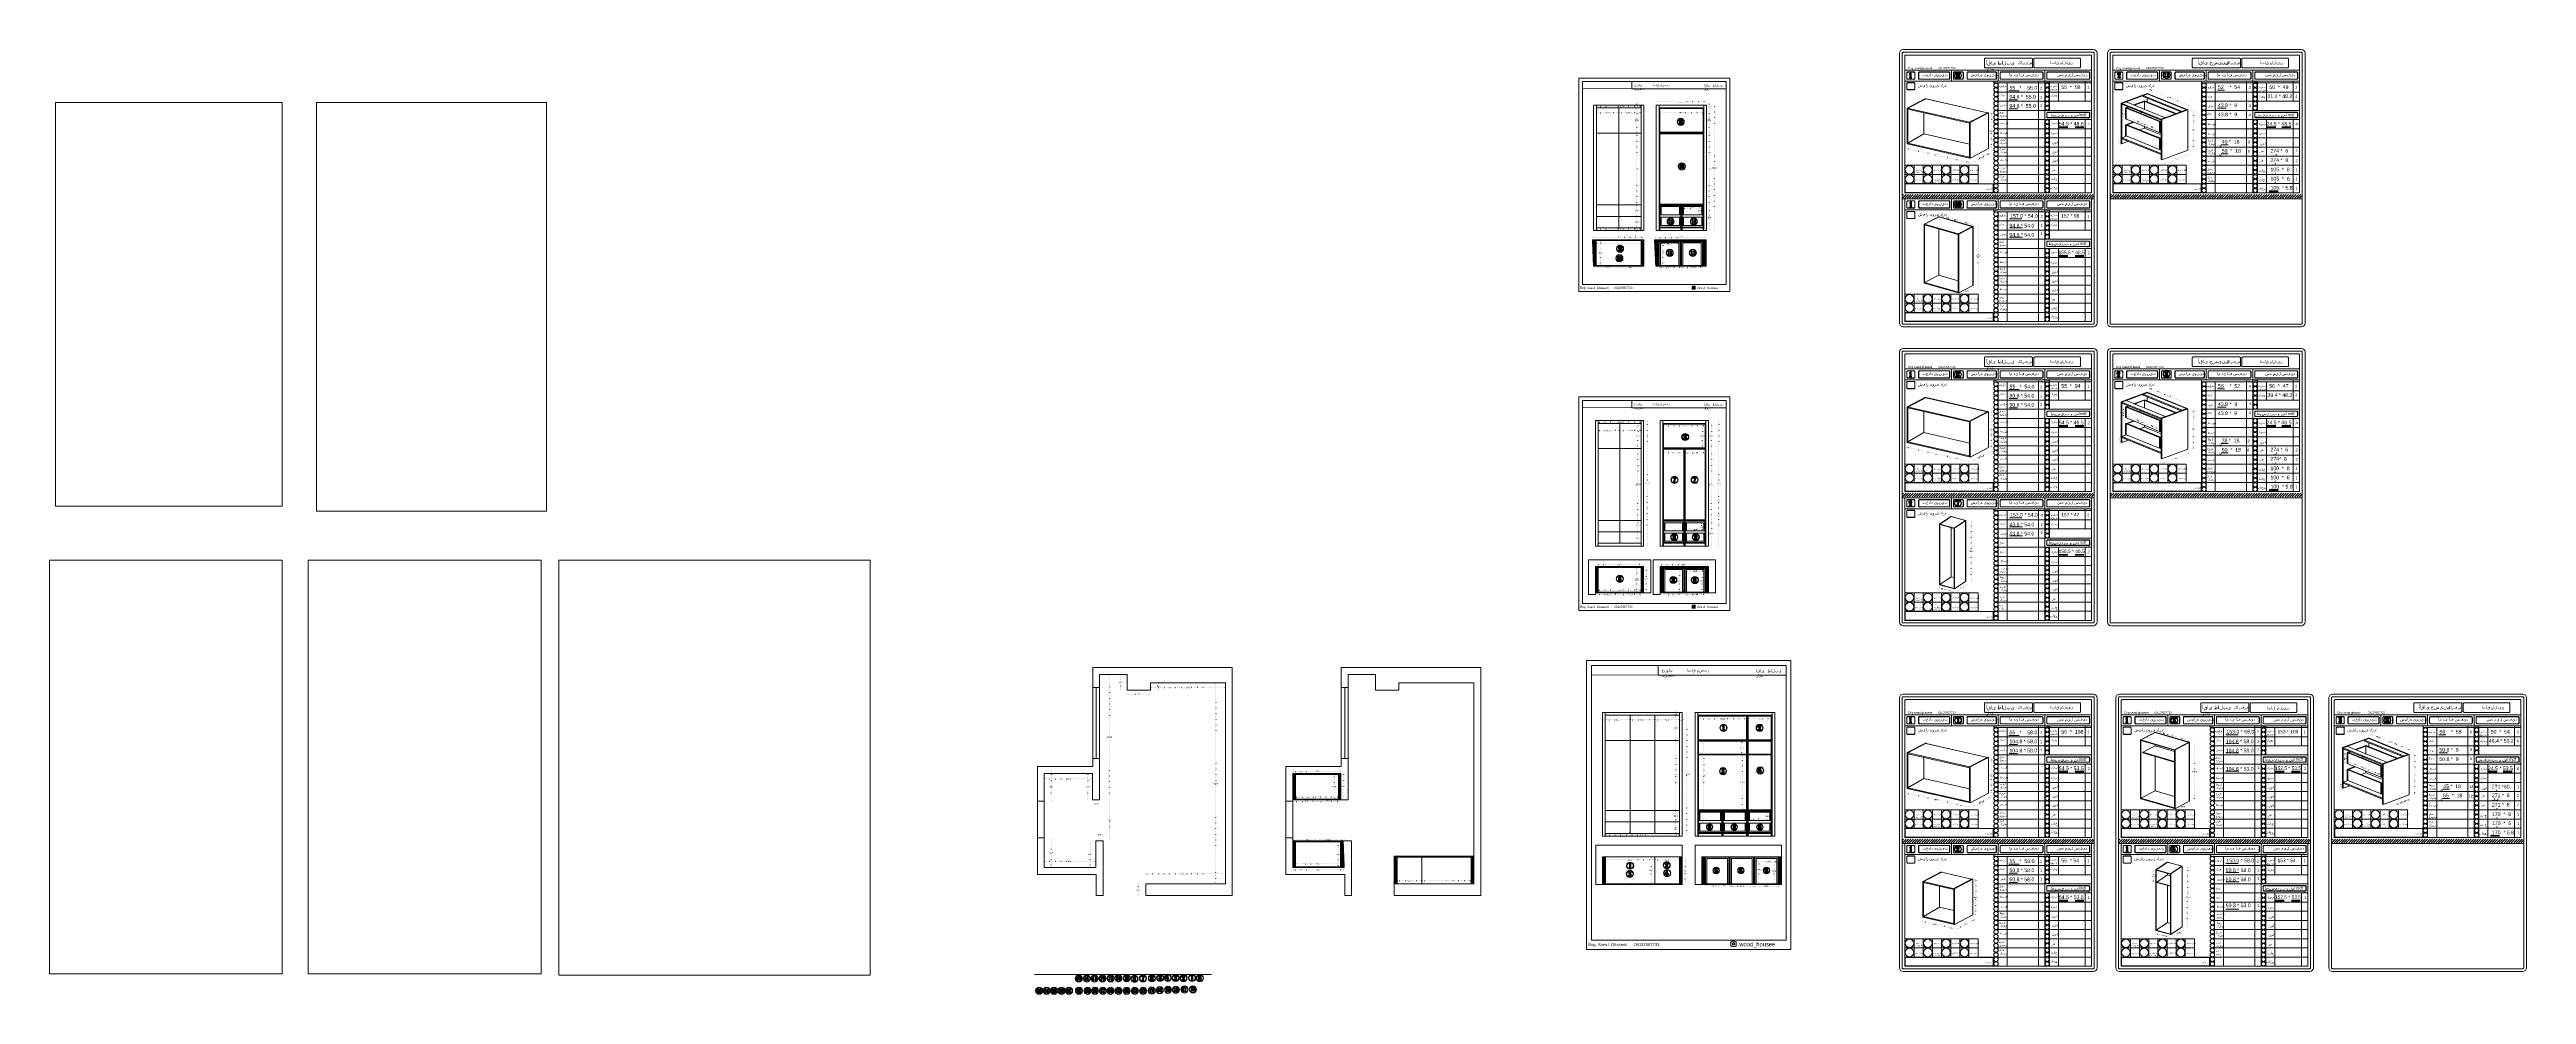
# Model space of a CAD drawing. Header units: centimetres. Extents: x 31 to 5445, y 74 to 2139.
import ezdxf

# ---------------------------------------------------------------- set-up
doc = ezdxf.new("R2010")
doc.units = ezdxf.units.CM
doc.header["$MEASUREMENT"] = 0
doc.linetypes.add('ACAD_ISO07W100', pattern=[3, 0, -3])
doc.styles.get("Standard").update_dxf_attribs({"font": 'arial.ttf'})
doc.dimstyles.get("Standard").update_dxf_attribs({"dimtxt": 3, "dimasz": 2.5, "dimexe": 0.18, "dimexo": 0.0625, "dimgap": 0.09, "dimtad": 0, "dimtih": 1, "dimtoh": 1, "dimdec": 1, "dimzin": 0, "dimdsep": 46, "dimtxsty": 'Standard', "dimcen": 0.09, "dimse1": 1, "dimse2": 1, "dimadec": 0, "dimazin": 0, "dimtfac": 1, "dimtdec": 1, "dimtofl": 0, "dimtmove": 0, "dimatfit": 3, "dimfxl": 1, "dimtolj": 1, "dimtzin": 0, "dimarcsym": 0})
picture_1 = doc.add_image_def('image1.jpg', size_in_pixel=(3840, 2160))
picture_2 = doc.add_image_def('image2.jpg', size_in_pixel=(3840, 2160))
picture_3 = doc.add_image_def('image3.jpg', size_in_pixel=(3840, 2160))
picture_4 = doc.add_image_def('image4.jpg', size_in_pixel=(3840, 2160))
picture_5 = doc.add_image_def('image5.jpeg', size_in_pixel=(4032, 3024))
pattern_1 = [(45, (1780.7028, 655.6719), (-0.8148213, 0.8148213), [])]
pattern_2 = [(45, (1780.7028, 655.6719), (-0.8148213, 0.8148213), [])]
pattern_3 = [(45, (3012.2739, 2429.2561), (-0.8148213, 0.8148213), [])]
pattern_4 = [(45, (3004.72, 2309.5665), (-0.8148213, 0.8148213), [])]
pattern_5 = [(45, (3055.22, 2309.5665), (-0.8148213, 0.8148213), [])]
pattern_6 = [(45, (3002.72, 2241.0665), (-0.8148213, 0.8148213), [])]
pattern_7 = [(45, (3053.22, 2241.0665), (-0.8148213, 0.8148213), [])]
pattern_8 = [(45, (2875.7739, 2228.7561), (-0.8148213, 0.8148213), [])]
pattern_9 = [(45, (3615.7739, 2346.6732), (-0.8148213, 0.8148213), [])]
pattern_10 = [(45, (4088.72, 2629.5665), (-0.8148213, 0.8148213), [])]

# ---------------------------------------------------------------- blocks, each defined once
blk = doc.blocks.new('*D20')
at = {"color": 0, "linetype": 'ACAD_ISO07W100', "lineweight": -2, "transparency": 16777216}
for p, q in [((2580, 753), (2580, 537.5)), ((2580, 318.7), (2580, 534.2))]:
    blk.add_line(p, q, dxfattribs=at)
at = {"color": 0, "transparency": 16777216}
for points in [[(2579.6, 753), (2580.4, 753), (2580, 755.5)], [(2579.6, 318.7), (2580.4, 318.7), (2580, 316.2)]]:
    blk.add_solid(points, dxfattribs=at)
at = {"layer": 'Defpoints', "color": 0, "transparency": 16777216}
for p in [(2601.3, 755.5), (2580, 316.2), (2601.3, 316.2)]:
    blk.add_point(p, dxfattribs=at)
at = {"color": 0, "lineweight": 20, "transparency": 16777216, "insert": (2580, 535.8), "char_height": 3, "attachment_point": 5}
blk.add_mtext('\\A1;439.3', dxfattribs=at)
blk = doc.blocks.new('*D21')
at = {"color": 0, "linetype": 'ACAD_ISO07W100', "lineweight": -2, "transparency": 16777216}
for p, q in [((2439.7, 745), (2514.5, 745)), ((2598.8, 745), (2524, 745))]:
    blk.add_line(p, q, dxfattribs=at)
at = {"color": 0, "transparency": 16777216}
for points in [[(2439.7, 745.4), (2439.7, 744.6), (2437.2, 745)], [(2598.8, 745.4), (2598.8, 744.6), (2601.3, 745)]]:
    blk.add_solid(points, dxfattribs=at)
at = {"layer": 'Defpoints', "color": 0, "transparency": 16777216}
for p in [(2437.2, 755.5), (2601.3, 755.5), (2601.3, 745)]:
    blk.add_point(p, dxfattribs=at)
at = {"color": 0, "lineweight": 20, "transparency": 16777216, "insert": (2519.2, 745), "char_height": 3, "attachment_point": 5}
blk.add_mtext('\\A1;164.1', dxfattribs=at)
blk = doc.blocks.new('*D22')
at = {"color": 0, "linetype": 'ACAD_ISO07W100', "lineweight": -2, "transparency": 16777216}
for p, q in [((2454.7, 753), (2454.7, 749.1)), ((2454.7, 742), (2454.7, 745.9))]:
    blk.add_line(p, q, dxfattribs=at)
at = {"color": 0, "transparency": 16777216}
for points in [[(2454.2, 753), (2455.1, 753), (2454.7, 755.5)], [(2454.2, 742), (2455.1, 742), (2454.7, 739.5)]]:
    blk.add_solid(points, dxfattribs=at)
at = {"layer": 'Defpoints', "color": 0, "transparency": 16777216}
for p in [(2437.2, 755.5), (2437.2, 739.5), (2454.7, 755.5)]:
    blk.add_point(p, dxfattribs=at)
at = {"color": 0, "lineweight": 20, "transparency": 16777216, "insert": (2454.7, 747.5), "char_height": 3, "attachment_point": 5}
blk.add_mtext('\\A1;16.0', dxfattribs=at)
blk = doc.blocks.new('*D23')
at = {"color": 0, "linetype": 'ACAD_ISO07W100', "lineweight": -2, "transparency": 16777216}
for p, q in [((2388.7, 730.7), (2407.7, 730.7)), ((2434.7, 730.7), (2415.7, 730.7))]:
    blk.add_line(p, q, dxfattribs=at)
at = {"color": 0, "transparency": 16777216}
for points in [[(2388.7, 731.1), (2388.7, 730.3), (2386.2, 730.7)], [(2434.7, 731.1), (2434.7, 730.3), (2437.2, 730.7)]]:
    blk.add_solid(points, dxfattribs=at)
at = {"layer": 'Defpoints', "color": 0, "transparency": 16777216}
for p in [(2386.2, 739.5), (2437.2, 739.5), (2437.2, 730.7)]:
    blk.add_point(p, dxfattribs=at)
at = {"color": 0, "lineweight": 20, "transparency": 16777216, "insert": (2411.7, 730.7), "char_height": 3, "attachment_point": 5}
blk.add_mtext('\\A1;51.0', dxfattribs=at)
blk = doc.blocks.new('*D24')
at = {"color": 0, "linetype": 'ACAD_ISO07W100', "lineweight": -2, "transparency": 16777216}
for p, q in [((2372.4, 771), (2372.4, 758.1)), ((2372.4, 742), (2372.4, 754.9))]:
    blk.add_line(p, q, dxfattribs=at)
at = {"color": 0, "transparency": 16777216}
for points in [[(2372, 771), (2372.9, 771), (2372.4, 773.5)], [(2372, 742), (2372.9, 742), (2372.4, 739.5)]]:
    blk.add_solid(points, dxfattribs=at)
at = {"layer": 'Defpoints', "color": 0, "transparency": 16777216}
for p in [(2372.4, 773.5), (2386.2, 773.5), (2386.2, 739.5)]:
    blk.add_point(p, dxfattribs=at)
at = {"color": 0, "lineweight": 20, "transparency": 16777216, "insert": (2372.4, 756.5), "char_height": 3, "attachment_point": 5}
blk.add_mtext('\\A1;34.0', dxfattribs=at)
blk = doc.blocks.new('*D25')
at = {"color": 0, "linetype": 'ACAD_ISO07W100', "lineweight": -2, "transparency": 16777216}
for p, q in [((2348.1, 771), (2348.1, 638.1)), ((2348.1, 502), (2348.1, 634.9))]:
    blk.add_line(p, q, dxfattribs=at)
at = {"color": 0, "transparency": 16777216}
for points in [[(2347.6, 771), (2348.5, 771), (2348.1, 773.5)], [(2347.6, 502), (2348.5, 502), (2348.1, 499.5)]]:
    blk.add_solid(points, dxfattribs=at)
at = {"layer": 'Defpoints', "color": 0, "transparency": 16777216}
for p in [(2326.2, 773.5), (2348.1, 773.5), (2326.2, 499.5)]:
    blk.add_point(p, dxfattribs=at)
at = {"color": 0, "lineweight": 20, "transparency": 16777216, "insert": (2348.1, 636.5), "char_height": 3, "attachment_point": 5}
blk.add_mtext('\\A1;274.0', dxfattribs=at)
blk = doc.blocks.new('*D26')
at = {"color": 0, "linetype": 'ACAD_ISO07W100', "lineweight": -2, "transparency": 16777216}
for p, q in [((2429.7, 337.5), (2509.5, 337.5)), ((2598.8, 337.5), (2519, 337.5))]:
    blk.add_line(p, q, dxfattribs=at)
at = {"color": 0, "transparency": 16777216}
for points in [[(2429.7, 337.9), (2429.7, 337.1), (2427.2, 337.5)], [(2598.8, 337.9), (2598.8, 337.1), (2601.3, 337.5)]]:
    blk.add_solid(points, dxfattribs=at)
at = {"layer": 'Defpoints', "color": 0, "transparency": 16777216}
for p in [(2601.3, 337.5), (2427.2, 316.2), (2601.3, 316.2)]:
    blk.add_point(p, dxfattribs=at)
at = {"color": 0, "lineweight": 20, "transparency": 16777216, "insert": (2514.2, 337.5), "char_height": 3, "attachment_point": 5}
blk.add_mtext('\\A1;174.1', dxfattribs=at)
blk = doc.blocks.new('*D27')
at = {"color": 0, "linetype": 'ACAD_ISO07W100', "lineweight": -2, "transparency": 16777216}
for p, q in [((2410.8, 313.7), (2410.8, 305)), ((2410.8, 293.1), (2410.8, 301.8))]:
    blk.add_line(p, q, dxfattribs=at)
at = {"color": 0, "transparency": 16777216}
for points in [[(2410.4, 313.7), (2411.3, 313.7), (2410.8, 316.2)], [(2410.4, 293.1), (2411.3, 293.1), (2410.8, 290.6)]]:
    blk.add_solid(points, dxfattribs=at)
at = {"layer": 'Defpoints', "color": 0, "transparency": 16777216}
for p in [(2410.8, 316.2), (2427.2, 316.2), (2427.2, 290.6)]:
    blk.add_point(p, dxfattribs=at)
at = {"color": 0, "lineweight": 20, "transparency": 16777216, "insert": (2410.8, 303.4), "char_height": 3, "attachment_point": 5}
blk.add_mtext('\\A1;25.6', dxfattribs=at)
blk = doc.blocks.new('*D28')
at = {"color": 0, "linetype": 'ACAD_ISO07W100', "lineweight": -2, "transparency": 16777216}
for p, q in [((2348.2, 497), (2348.2, 456.2)), ((2348.2, 412.2), (2348.2, 453))]:
    blk.add_line(p, q, dxfattribs=at)
at = {"color": 0, "transparency": 16777216}
for points in [[(2347.8, 497), (2348.7, 497), (2348.2, 499.5)], [(2347.8, 412.2), (2348.7, 412.2), (2348.2, 409.7)]]:
    blk.add_solid(points, dxfattribs=at)
at = {"layer": 'Defpoints', "color": 0, "transparency": 16777216}
for p in [(2325.8, 499.5), (2348.2, 499.5), (2325.8, 409.7)]:
    blk.add_point(p, dxfattribs=at)
at = {"color": 0, "lineweight": 20, "transparency": 16777216, "insert": (2348.2, 454.6), "char_height": 3, "attachment_point": 5}
blk.add_mtext('\\A1;89.8', dxfattribs=at)
blk = doc.blocks.new('*D29')
at = {"color": 0, "linetype": 'ACAD_ISO07W100', "lineweight": -2, "transparency": 16777216}
for p, q in [((2320.4, 423.2), (2322, 423.2)), ((2331.2, 423.2), (2329.6, 423.2))]:
    blk.add_line(p, q, dxfattribs=at)
at = {"color": 0, "transparency": 16777216}
for points in [[(2320.4, 423.7), (2320.4, 422.8), (2317.9, 423.2)], [(2331.2, 423.7), (2331.2, 422.8), (2333.7, 423.2)]]:
    blk.add_solid(points, dxfattribs=at)
at = {"layer": 'Defpoints', "color": 0, "transparency": 16777216}
for p in [(2317.9, 409.7), (2333.7, 423.2), (2333.7, 409.7)]:
    blk.add_point(p, dxfattribs=at)
at = {"color": 0, "lineweight": 20, "transparency": 16777216, "insert": (2325.8, 423.2), "char_height": 3, "attachment_point": 5}
blk.add_mtext('\\A1;15.8', dxfattribs=at)
blk = doc.blocks.new('*D30')
at = {"color": 0, "linetype": 'ACAD_ISO07W100', "lineweight": -2, "transparency": 16777216}
for p, q in [((2313.1, 491.4), (2314.6, 491.4)), ((2323.7, 491.4), (2322.2, 491.4))]:
    blk.add_line(p, q, dxfattribs=at)
at = {"color": 0, "transparency": 16777216}
for points in [[(2313.1, 491.8), (2313.1, 491), (2310.6, 491.4)], [(2323.7, 491.8), (2323.7, 491), (2326.2, 491.4)]]:
    blk.add_solid(points, dxfattribs=at)
at = {"layer": 'Defpoints', "color": 0, "transparency": 16777216}
for p in [(2310.6, 499.5), (2326.2, 499.5), (2326.2, 491.4)]:
    blk.add_point(p, dxfattribs=at)
at = {"color": 0, "lineweight": 20, "transparency": 16777216, "insert": (2318.4, 491.4), "char_height": 3, "attachment_point": 5}
blk.add_mtext('\\A1;15.6', dxfattribs=at)
blk = doc.blocks.new('*D31')
at = {"color": 0, "linetype": 'ACAD_ISO07W100', "lineweight": -2, "transparency": 16777216}
for p, q in [((2300.6, 554.6), (2300.6, 529.9)), ((2300.6, 502), (2300.6, 526.7))]:
    blk.add_line(p, q, dxfattribs=at)
at = {"color": 0, "transparency": 16777216}
for points in [[(2300.2, 554.6), (2301, 554.6), (2300.6, 557.1)], [(2300.2, 502), (2301, 502), (2300.6, 499.5)]]:
    blk.add_solid(points, dxfattribs=at)
at = {"layer": 'Defpoints', "color": 0, "transparency": 16777216}
for p in [(2300.6, 557.1), (2310.6, 557.1), (2310.6, 499.5)]:
    blk.add_point(p, dxfattribs=at)
at = {"color": 0, "lineweight": 20, "transparency": 16777216, "insert": (2300.6, 528.3), "char_height": 3, "attachment_point": 5}
blk.add_mtext('\\A1;57.6', dxfattribs=at)
blk = doc.blocks.new('*D32')
at = {"color": 0, "linetype": 'ACAD_ISO07W100', "lineweight": -2, "transparency": 16777216}
for p, q in [((2207.7, 545.3), (2252.9, 545.3)), ((2308.1, 545.3), (2262.9, 545.3))]:
    blk.add_line(p, q, dxfattribs=at)
at = {"color": 0, "transparency": 16777216}
for points in [[(2207.7, 545.7), (2207.7, 544.9), (2205.2, 545.3)], [(2308.1, 545.7), (2308.1, 544.9), (2310.6, 545.3)]]:
    blk.add_solid(points, dxfattribs=at)
at = {"layer": 'Defpoints', "color": 0, "transparency": 16777216}
for p in [(2205.2, 557.1), (2310.6, 557.1), (2310.6, 545.3)]:
    blk.add_point(p, dxfattribs=at)
at = {"color": 0, "lineweight": 20, "transparency": 16777216, "insert": (2257.9, 545.3), "char_height": 3, "attachment_point": 5}
blk.add_mtext('\\A1;105.4', dxfattribs=at)
blk = doc.blocks.new('*D33')
at = {"color": 0, "linetype": 'ACAD_ISO07W100', "lineweight": -2, "transparency": 16777216}
for p, q in [((2220.1, 554.6), (2220.1, 528.3)), ((2220.1, 498.9), (2220.1, 525.1))]:
    blk.add_line(p, q, dxfattribs=at)
at = {"color": 0, "transparency": 16777216}
for points in [[(2219.7, 554.6), (2220.5, 554.6), (2220.1, 557.1)], [(2219.7, 498.9), (2220.5, 498.9), (2220.1, 496.4)]]:
    blk.add_solid(points, dxfattribs=at)
at = {"layer": 'Defpoints', "color": 0, "transparency": 16777216}
for p in [(2205.2, 557.1), (2205.2, 496.4), (2220.1, 496.4)]:
    blk.add_point(p, dxfattribs=at)
at = {"color": 0, "lineweight": 20, "transparency": 16777216, "insert": (2220.1, 526.7), "char_height": 3, "attachment_point": 5}
blk.add_mtext('\\A1;60.7', dxfattribs=at)
blk = doc.blocks.new('*D34')
at = {"color": 0, "linetype": 'ACAD_ISO07W100', "lineweight": -2, "transparency": 16777216}
for p, q in [((2220.1, 413.9), (2220.1, 385.5)), ((2220.1, 354), (2220.1, 382.3))]:
    blk.add_line(p, q, dxfattribs=at)
at = {"color": 0, "transparency": 16777216}
for points in [[(2219.7, 413.9), (2220.5, 413.9), (2220.1, 416.4)], [(2219.7, 354), (2220.5, 354), (2220.1, 351.5)]]:
    blk.add_solid(points, dxfattribs=at)
at = {"layer": 'Defpoints', "color": 0, "transparency": 16777216}
for p in [(2205.2, 416.4), (2205.2, 351.5), (2220.1, 351.5)]:
    blk.add_point(p, dxfattribs=at)
at = {"color": 0, "lineweight": 20, "transparency": 16777216, "insert": (2220.1, 383.9), "char_height": 3, "attachment_point": 5}
blk.add_mtext('\\A1;64.9', dxfattribs=at)
blk = doc.blocks.new('*D35')
at = {"color": 0, "linetype": 'ACAD_ISO07W100', "lineweight": -2, "transparency": 16777216}
for p, q in [((2207.7, 365.4), (2256.5, 365.4)), ((2315.4, 365.4), (2266.6, 365.4))]:
    blk.add_line(p, q, dxfattribs=at)
at = {"color": 0, "transparency": 16777216}
for points in [[(2207.7, 365.8), (2207.7, 365), (2205.2, 365.4)], [(2315.4, 365.8), (2315.4, 365), (2317.9, 365.4)]]:
    blk.add_solid(points, dxfattribs=at)
at = {"layer": 'Defpoints', "color": 0, "transparency": 16777216}
for p in [(2205.2, 351.5), (2317.9, 365.4), (2317.9, 351.5)]:
    blk.add_point(p, dxfattribs=at)
at = {"color": 0, "lineweight": 20, "transparency": 16777216, "insert": (2261.5, 365.4), "char_height": 3, "attachment_point": 5}
blk.add_mtext('\\A1;112.7', dxfattribs=at)
blk = doc.blocks.new('*D19')
at = {"color": 0, "linetype": 'ACAD_ISO07W100', "lineweight": -2, "transparency": 16777216}
for p, q in [((2305.3, 407.2), (2305.3, 382.2)), ((2305.3, 354), (2305.3, 379))]:
    blk.add_line(p, q, dxfattribs=at)
at = {"color": 0, "transparency": 16777216}
for points in [[(2304.9, 407.2), (2305.7, 407.2), (2305.3, 409.7)], [(2304.9, 354), (2305.7, 354), (2305.3, 351.5)]]:
    blk.add_solid(points, dxfattribs=at)
at = {"layer": 'Defpoints', "color": 0, "transparency": 16777216}
for p in [(2305.3, 409.7), (2317.9, 409.7), (2317.9, 351.5)]:
    blk.add_point(p, dxfattribs=at)
at = {"color": 0, "lineweight": 20, "transparency": 16777216, "insert": (2305.3, 380.6), "char_height": 3, "attachment_point": 5}
blk.add_mtext('\\A1;58.2', dxfattribs=at)
blk = doc.blocks.new('*D53')
at = {"color": 0, "linetype": 'ACAD_ISO07W100', "lineweight": -2, "transparency": 16777216}
for p, q in [((3032.9, 322.6), (3079.4, 322.6)), ((3135.9, 322.6), (3089.4, 322.6))]:
    blk.add_line(p, q, dxfattribs=at)
at = {"color": 0, "transparency": 16777216}
for points in [[(3032.9, 323), (3032.9, 322.2), (3030.4, 322.6)], [(3135.9, 323), (3135.9, 322.2), (3138.4, 322.6)]]:
    blk.add_solid(points, dxfattribs=at)
at = {"layer": 'Defpoints', "color": 0, "transparency": 16777216}
for p in [(3030.4, 316.2), (3138.4, 322.6), (3138.4, 316.2)]:
    blk.add_point(p, dxfattribs=at)
at = {"color": 0, "lineweight": 20, "transparency": 16777216, "insert": (3084.4, 322.6), "char_height": 3, "attachment_point": 5}
blk.add_mtext('\\A1;108.0', dxfattribs=at)
blk = doc.blocks.new('*D54')
at = {"color": 0, "linetype": 'ACAD_ISO07W100', "lineweight": -2, "transparency": 16777216}
for p, q in [((2978.9, 322.6), (2999.4, 322.6)), ((3027.9, 322.6), (3007.4, 322.6))]:
    blk.add_line(p, q, dxfattribs=at)
at = {"color": 0, "transparency": 16777216}
for points in [[(2978.9, 323), (2978.9, 322.2), (2976.4, 322.6)], [(3027.9, 323), (3027.9, 322.2), (3030.4, 322.6)]]:
    blk.add_solid(points, dxfattribs=at)
at = {"layer": 'Defpoints', "color": 0, "transparency": 16777216}
for p in [(2976.4, 316.2), (3030.4, 322.6), (3030.4, 316.2)]:
    blk.add_point(p, dxfattribs=at)
at = {"color": 0, "lineweight": 20, "transparency": 16777216, "insert": (3003.4, 322.6), "char_height": 3, "attachment_point": 5}
blk.add_mtext('\\A1;54.0', dxfattribs=at)
blk = doc.blocks.new('*D55')
at = {"color": 0, "linetype": 'ACAD_ISO07W100', "lineweight": -2, "transparency": 16777216}
for p, q in [((3434.2, 368.3), (3480.7, 368.3)), ((3537.2, 368.3), (3490.7, 368.3))]:
    blk.add_line(p, q, dxfattribs=at)
at = {"color": 0, "transparency": 16777216}
for points in [[(3434.2, 368.7), (3434.2, 367.9), (3431.7, 368.3)], [(3537.2, 368.7), (3537.2, 367.9), (3539.7, 368.3)]]:
    blk.add_solid(points, dxfattribs=at)
at = {"layer": 'Defpoints', "color": 0, "transparency": 16777216}
for p in [(3431.7, 374.7), (3431.7, 368.3), (3539.7, 374.7)]:
    blk.add_point(p, dxfattribs=at)
at = {"color": 0, "lineweight": 20, "transparency": 16777216, "insert": (3485.7, 368.3), "char_height": 3, "attachment_point": 5}
blk.add_mtext('\\A1;108.0', dxfattribs=at)
blk = doc.blocks.new('*D56')
at = {"color": 0, "linetype": 'ACAD_ISO07W100', "lineweight": -2, "transparency": 16777216}
for p, q in [((3542.2, 368.3), (3562.7, 368.3)), ((3591.2, 368.3), (3570.7, 368.3))]:
    blk.add_line(p, q, dxfattribs=at)
at = {"color": 0, "transparency": 16777216}
for points in [[(3542.2, 368.7), (3542.2, 367.9), (3539.7, 368.3)], [(3591.2, 368.7), (3591.2, 367.9), (3593.7, 368.3)]]:
    blk.add_solid(points, dxfattribs=at)
at = {"layer": 'Defpoints', "color": 0, "transparency": 16777216}
for p in [(3539.7, 374.7), (3593.7, 374.7), (3593.7, 368.3)]:
    blk.add_point(p, dxfattribs=at)
at = {"color": 0, "lineweight": 20, "transparency": 16777216, "insert": (3566.7, 368.3), "char_height": 3, "attachment_point": 5}
blk.add_mtext('\\A1;54.0', dxfattribs=at)
blk = doc.blocks.new('*D58')
at = {"color": 0, "linetype": 'ACAD_ISO07W100', "lineweight": -2, "transparency": 16777216}
for p, q in [((3759.4, 310.9), (3780, 310.9)), ((3808.5, 310.9), (3787.9, 310.9))]:
    blk.add_line(p, q, dxfattribs=at)
at = {"color": 0, "transparency": 16777216}
for points in [[(3759.4, 311.3), (3759.4, 310.5), (3756.9, 310.9)], [(3808.5, 311.3), (3808.5, 310.5), (3811, 310.9)]]:
    blk.add_solid(points, dxfattribs=at)
at = {"layer": 'Defpoints', "color": 0, "transparency": 16777216}
for p in [(3756.9, 374.3), (3811, 374.7), (3811, 310.9)]:
    blk.add_point(p, dxfattribs=at)
at = {"color": 0, "lineweight": 20, "transparency": 16777216, "insert": (3784, 310.9), "char_height": 3, "attachment_point": 5}
blk.add_mtext('\\A1;54.0', dxfattribs=at)
blk = doc.blocks.new('*D59')
at = {"color": 0, "linetype": 'ACAD_ISO07W100', "lineweight": -2, "transparency": 16777216}
for p, q in [((3651.4, 311.3), (3671.9, 311.3)), ((3700.4, 311.3), (3679.9, 311.3))]:
    blk.add_line(p, q, dxfattribs=at)
at = {"color": 0, "transparency": 16777216}
for points in [[(3651.4, 311.7), (3651.4, 310.9), (3648.9, 311.3)], [(3700.4, 311.7), (3700.4, 310.9), (3702.9, 311.3)]]:
    blk.add_solid(points, dxfattribs=at)
at = {"layer": 'Defpoints', "color": 0, "transparency": 16777216}
for p in [(3648.9, 374.7), (3702.9, 374.7), (3702.9, 311.3)]:
    blk.add_point(p, dxfattribs=at)
at = {"color": 0, "lineweight": 20, "transparency": 16777216, "insert": (3675.9, 311.3), "char_height": 3, "attachment_point": 5}
blk.add_mtext('\\A1;54.0', dxfattribs=at)
blk = doc.blocks.new('*D60')
at = {"color": 0, "linetype": 'ACAD_ISO07W100', "lineweight": -2, "transparency": 16777216}
for p, q in [((3705.4, 310.9), (3725.9, 310.9)), ((3754.4, 310.9), (3733.9, 310.9))]:
    blk.add_line(p, q, dxfattribs=at)
at = {"color": 0, "transparency": 16777216}
for points in [[(3705.4, 311.3), (3705.4, 310.5), (3702.9, 310.9)], [(3754.4, 311.3), (3754.4, 310.5), (3756.9, 310.9)]]:
    blk.add_solid(points, dxfattribs=at)
at = {"layer": 'Defpoints', "color": 0, "transparency": 16777216}
for p in [(3702.9, 374.3), (3756.9, 374.3), (3756.9, 310.9)]:
    blk.add_point(p, dxfattribs=at)
at = {"color": 0, "lineweight": 20, "transparency": 16777216, "insert": (3729.9, 310.9), "char_height": 3, "attachment_point": 5}
blk.add_mtext('\\A1;54.0', dxfattribs=at)
blk = doc.blocks.new('*D62')
at = {"color": 0, "linetype": 'ACAD_ISO07W100', "lineweight": -2, "transparency": 16777216}
for p, q in [((3531.7, 372.2), (3531.7, 347.1)), ((3531.7, 318.8), (3531.7, 343.9))]:
    blk.add_line(p, q, dxfattribs=at)
at = {"color": 0, "transparency": 16777216}
for points in [[(3531.3, 372.2), (3532.1, 372.2), (3531.7, 374.7)], [(3531.3, 318.8), (3532.1, 318.8), (3531.7, 316.3)]]:
    blk.add_solid(points, dxfattribs=at)
at = {"layer": 'Defpoints', "color": 0, "transparency": 16777216}
for p in [(3539.7, 374.7), (3531.7, 316.3), (3539.7, 316.3)]:
    blk.add_point(p, dxfattribs=at)
at = {"color": 0, "lineweight": 20, "transparency": 16777216, "insert": (3531.7, 345.5), "char_height": 3, "attachment_point": 5}
blk.add_mtext('\\A1;58.4', dxfattribs=at)
blk = doc.blocks.new('*D63')
at = {"color": 0, "linetype": 'ACAD_ISO07W100', "lineweight": -2, "transparency": 16777216}
for p, q in [((3606.4, 372.2), (3606.4, 346.3)), ((3606.4, 317.2), (3606.4, 343.1))]:
    blk.add_line(p, q, dxfattribs=at)
at = {"color": 0, "transparency": 16777216}
for points in [[(3606, 372.2), (3606.8, 372.2), (3606.4, 374.7)], [(3606, 317.2), (3606.8, 317.2), (3606.4, 314.7)]]:
    blk.add_solid(points, dxfattribs=at)
at = {"layer": 'Defpoints', "color": 0, "transparency": 16777216}
for p in [(3599.7, 374.7), (3599.7, 314.7), (3606.4, 314.7)]:
    blk.add_point(p, dxfattribs=at)
at = {"color": 0, "lineweight": 20, "transparency": 16777216, "insert": (3606.4, 344.7), "char_height": 3, "attachment_point": 5}
blk.add_mtext('\\A1;60.0', dxfattribs=at)
blk = doc.blocks.new('*D64')
at = {"color": 0, "linetype": 'ACAD_ISO07W100', "lineweight": -2, "transparency": 16777216}
for p, q in [((3800.7, 368.8), (3800.7, 345.4)), ((3800.7, 318.8), (3800.7, 342.2))]:
    blk.add_line(p, q, dxfattribs=at)
at = {"color": 0, "transparency": 16777216}
for points in [[(3800.3, 368.8), (3801.2, 368.8), (3800.7, 371.3)], [(3800.3, 318.8), (3801.2, 318.8), (3800.7, 316.3)]]:
    blk.add_solid(points, dxfattribs=at)
at = {"layer": 'Defpoints', "color": 0, "transparency": 16777216}
for p in [(3806.5, 371.3), (3800.7, 316.3), (3806.5, 316.3)]:
    blk.add_point(p, dxfattribs=at)
at = {"color": 0, "lineweight": 20, "transparency": 16777216, "insert": (3800.7, 343.8), "char_height": 3, "attachment_point": 5}
blk.add_mtext('\\A1;55.0', dxfattribs=at)
blk = doc.blocks.new('*D65')
at = {"color": 0, "linetype": 'ACAD_ISO07W100', "lineweight": -2, "transparency": 16777216}
for p, q in [((3763.9, 364.3), (3779.9, 364.3)), ((3804, 364.3), (3788, 364.3))]:
    blk.add_line(p, q, dxfattribs=at)
at = {"color": 0, "transparency": 16777216}
for points in [[(3763.9, 364.8), (3763.9, 363.9), (3761.4, 364.3)], [(3804, 364.8), (3804, 363.9), (3806.5, 364.3)]]:
    blk.add_solid(points, dxfattribs=at)
at = {"layer": 'Defpoints', "color": 0, "transparency": 16777216}
for p in [(3761.4, 371.3), (3761.4, 364.3), (3806.5, 371.3)]:
    blk.add_point(p, dxfattribs=at)
at = {"color": 0, "lineweight": 20, "transparency": 16777216, "insert": (3784, 364.3), "char_height": 3, "attachment_point": 5}
blk.add_mtext('\\A1;45.0', dxfattribs=at)
blk = doc.blocks.new('*D66')
at = {"color": 0, "linetype": 'ACAD_ISO07W100', "lineweight": -2, "transparency": 16777216}
for p, q in [((3767.4, 371.8), (3767.4, 346.9)), ((3767.4, 318.8), (3767.4, 343.7))]:
    blk.add_line(p, q, dxfattribs=at)
at = {"color": 0, "transparency": 16777216}
for points in [[(3767, 371.8), (3767.8, 371.8), (3767.4, 374.3)], [(3767, 318.8), (3767.8, 318.8), (3767.4, 316.3)]]:
    blk.add_solid(points, dxfattribs=at)
at = {"layer": 'Defpoints', "color": 0, "transparency": 16777216}
for p in [(3758.5, 374.3), (3767.4, 374.3), (3758.5, 316.3)]:
    blk.add_point(p, dxfattribs=at)
at = {"color": 0, "lineweight": 20, "transparency": 16777216, "insert": (3767.4, 345.3), "char_height": 3, "attachment_point": 5}
blk.add_mtext('\\A1;58.0', dxfattribs=at)
blk = doc.blocks.new('*D72')
at = {"color": 0, "linetype": 'ACAD_ISO07W100', "lineweight": -2, "transparency": 16777216}
for p, q in [((3585.6, 428.8), (3585.6, 431.3)), ((3585.6, 417.8), (3585.6, 415.3))]:
    blk.add_line(p, q, dxfattribs=at)
at = {"color": 0, "transparency": 16777216}
for points in [[(3585.2, 428.8), (3586, 428.8), (3585.6, 426.3)], [(3585.2, 417.8), (3586, 417.8), (3585.6, 420.3)]]:
    blk.add_solid(points, dxfattribs=at)
at = {"layer": 'Defpoints', "color": 0, "transparency": 16777216}
for p in [(3585.6, 426.3), (3599.7, 426.3), (3599.7, 420.3)]:
    blk.add_point(p, dxfattribs=at)
at = {"color": 0, "lineweight": 20, "transparency": 16777216, "insert": (3585.6, 423.9), "char_height": 3, "attachment_point": 5}
blk.add_mtext('\\A1;6.0', dxfattribs=at)
blk = doc.blocks.new('*D73')
at = {"color": 0, "linetype": 'ACAD_ISO07W100', "lineweight": -2, "transparency": 16777216}
for p, q in [((3585.6, 448.8), (3585.6, 440.4)), ((3585.6, 428.8), (3585.6, 437.2))]:
    blk.add_line(p, q, dxfattribs=at)
at = {"color": 0, "transparency": 16777216}
for points in [[(3585.2, 448.8), (3586, 448.8), (3585.6, 451.3)], [(3585.2, 428.8), (3586, 428.8), (3585.6, 426.3)]]:
    blk.add_solid(points, dxfattribs=at)
at = {"layer": 'Defpoints', "color": 0, "transparency": 16777216}
for p in [(3585.6, 451.3), (3593.7, 451.3), (3599.7, 426.3)]:
    blk.add_point(p, dxfattribs=at)
at = {"color": 0, "lineweight": 20, "transparency": 16777216, "insert": (3585.6, 438.8), "char_height": 3, "attachment_point": 5}
blk.add_mtext('\\A1;25.0', dxfattribs=at)
blk = doc.blocks.new('*D74')
at = {"color": 0, "linetype": 'ACAD_ISO07W100', "lineweight": -2, "transparency": 16777216}
for p, q in [((3585.6, 473.8), (3585.6, 465.4)), ((3585.6, 453.8), (3585.6, 462.2))]:
    blk.add_line(p, q, dxfattribs=at)
at = {"color": 0, "transparency": 16777216}
for points in [[(3585.2, 473.8), (3586, 473.8), (3585.6, 476.3)], [(3585.2, 453.8), (3586, 453.8), (3585.6, 451.3)]]:
    blk.add_solid(points, dxfattribs=at)
at = {"layer": 'Defpoints', "color": 0, "transparency": 16777216}
for p in [(3585.6, 476.3), (3593.7, 476.3), (3593.7, 451.3)]:
    blk.add_point(p, dxfattribs=at)
at = {"color": 0, "lineweight": 20, "transparency": 16777216, "insert": (3585.6, 463.8), "char_height": 3, "attachment_point": 5}
blk.add_mtext('\\A1;25.0', dxfattribs=at)
blk = doc.blocks.new('*D75')
at = {"color": 0, "linetype": 'ACAD_ISO07W100', "lineweight": -2, "transparency": 16777216}
for p, q in [((3585.6, 626.8), (3585.6, 554.4)), ((3585.6, 478.8), (3585.6, 551.2))]:
    blk.add_line(p, q, dxfattribs=at)
at = {"color": 0, "transparency": 16777216}
for points in [[(3585.2, 626.8), (3586, 626.8), (3585.6, 629.3)], [(3585.2, 478.8), (3586, 478.8), (3585.6, 476.3)]]:
    blk.add_solid(points, dxfattribs=at)
at = {"layer": 'Defpoints', "color": 0, "transparency": 16777216}
for p in [(3585.6, 629.3), (3593.7, 629.3), (3593.7, 476.3)]:
    blk.add_point(p, dxfattribs=at)
at = {"color": 0, "lineweight": 20, "transparency": 16777216, "insert": (3585.6, 552.8), "char_height": 3, "attachment_point": 5}
blk.add_mtext('\\A1;153.0', dxfattribs=at)
blk = doc.blocks.new('*D76')
at = {"color": 0, "linetype": 'ACAD_ISO07W100', "lineweight": -2, "transparency": 16777216}
for p, q in [((3585.6, 681.8), (3585.6, 658.4)), ((3585.6, 631.8), (3585.6, 655.2))]:
    blk.add_line(p, q, dxfattribs=at)
at = {"color": 0, "transparency": 16777216}
for points in [[(3585.2, 681.8), (3586, 681.8), (3585.6, 684.3)], [(3585.2, 631.8), (3586, 631.8), (3585.6, 629.3)]]:
    blk.add_solid(points, dxfattribs=at)
at = {"layer": 'Defpoints', "color": 0, "transparency": 16777216}
for p in [(3585.6, 684.3), (3593.7, 684.3), (3593.7, 629.3)]:
    blk.add_point(p, dxfattribs=at)
at = {"color": 0, "lineweight": 20, "transparency": 16777216, "insert": (3585.6, 656.8), "char_height": 3, "attachment_point": 5}
blk.add_mtext('\\A1;55.0', dxfattribs=at)
blk = doc.blocks.new('*D77')
at = {"color": 0, "linetype": 'ACAD_ISO07W100', "lineweight": -2, "transparency": 16777216}
for p, q in [((3585.6, 692.8), (3585.6, 695.3)), ((3585.6, 681.8), (3585.6, 679.3))]:
    blk.add_line(p, q, dxfattribs=at)
at = {"color": 0, "transparency": 16777216}
for points in [[(3585.2, 692.8), (3586, 692.8), (3585.6, 690.3)], [(3585.2, 681.8), (3586, 681.8), (3585.6, 684.3)]]:
    blk.add_solid(points, dxfattribs=at)
at = {"layer": 'Defpoints', "color": 0, "transparency": 16777216}
for p in [(3585.6, 690.3), (3593.7, 684.3), (3599.7, 690.3)]:
    blk.add_point(p, dxfattribs=at)
at = {"color": 0, "lineweight": 20, "transparency": 16777216, "insert": (3585.6, 687.2), "char_height": 3, "attachment_point": 5}
blk.add_mtext('\\A1;6.0', dxfattribs=at)
blk = doc.blocks.new('*D78')
at = {"color": 0, "linetype": 'ACAD_ISO07W100', "lineweight": -2, "transparency": 16777216}
for p, q in [((3610.1, 687.8), (3610.1, 556.9)), ((3610.1, 422.8), (3610.1, 553.7))]:
    blk.add_line(p, q, dxfattribs=at)
at = {"color": 0, "transparency": 16777216}
for points in [[(3609.6, 687.8), (3610.5, 687.8), (3610.1, 690.3)], [(3609.6, 422.8), (3610.5, 422.8), (3610.1, 420.3)]]:
    blk.add_solid(points, dxfattribs=at)
at = {"layer": 'Defpoints', "color": 0, "transparency": 16777216}
for p in [(3599.7, 690.3), (3610.1, 690.3), (3599.7, 420.3)]:
    blk.add_point(p, dxfattribs=at)
at = {"color": 0, "lineweight": 20, "transparency": 16777216, "insert": (3610.1, 555.3), "char_height": 3, "attachment_point": 5}
blk.add_mtext('\\A1;270.0', dxfattribs=at)
blk = doc.blocks.new('*D79')
at = {"color": 0, "linetype": 'ACAD_ISO07W100', "lineweight": -2, "transparency": 16777216}
for p, q in [((3423.1, 674.3), (3420.6, 674.3)), ((3434.1, 674.3), (3436.6, 674.3))]:
    blk.add_line(p, q, dxfattribs=at)
at = {"color": 0, "transparency": 16777216}
for points in [[(3423.1, 674.7), (3423.1, 673.9), (3425.6, 674.3)], [(3434.1, 674.7), (3434.1, 673.9), (3431.6, 674.3)]]:
    blk.add_solid(points, dxfattribs=at)
at = {"layer": 'Defpoints', "color": 0, "transparency": 16777216}
for p in [(3431.6, 674.3), (3425.6, 420.3), (3431.6, 426.3)]:
    blk.add_point(p, dxfattribs=at)
at = {"color": 0, "lineweight": 20, "transparency": 16777216, "insert": (3428.6, 674.3), "char_height": 3, "attachment_point": 5}
blk.add_mtext('\\A1;6.0', dxfattribs=at)
blk = doc.blocks.new('*D80')
at = {"color": 0, "linetype": 'ACAD_ISO07W100', "lineweight": -2, "transparency": 16777216}
for p, q in [((3434.1, 674.3), (3454.7, 674.3)), ((3483.2, 674.3), (3462.6, 674.3))]:
    blk.add_line(p, q, dxfattribs=at)
at = {"color": 0, "transparency": 16777216}
for points in [[(3434.1, 674.7), (3434.1, 673.9), (3431.6, 674.3)], [(3483.2, 674.7), (3483.2, 673.9), (3485.7, 674.3)]]:
    blk.add_solid(points, dxfattribs=at)
at = {"layer": 'Defpoints', "color": 0, "transparency": 16777216}
for p in [(3431.6, 674.3), (3431.6, 426.3), (3485.7, 426.3)]:
    blk.add_point(p, dxfattribs=at)
at = {"color": 0, "lineweight": 20, "transparency": 16777216, "insert": (3458.6, 674.3), "char_height": 3, "attachment_point": 5}
blk.add_mtext('\\A1;54.0', dxfattribs=at)
blk = doc.blocks.new('*D81')
at = {"color": 0, "linetype": 'ACAD_ISO07W100', "lineweight": -2, "transparency": 16777216}
for p, q in [((3488.2, 674.3), (3508.7, 674.3)), ((3537.2, 674.3), (3516.7, 674.3))]:
    blk.add_line(p, q, dxfattribs=at)
at = {"color": 0, "transparency": 16777216}
for points in [[(3488.2, 674.7), (3488.2, 673.9), (3485.7, 674.3)], [(3537.2, 674.7), (3537.2, 673.9), (3539.7, 674.3)]]:
    blk.add_solid(points, dxfattribs=at)
at = {"layer": 'Defpoints', "color": 0, "transparency": 16777216}
for p in [(3539.7, 674.3), (3485.7, 426.3), (3539.7, 426.3)]:
    blk.add_point(p, dxfattribs=at)
at = {"color": 0, "lineweight": 20, "transparency": 16777216, "insert": (3512.7, 674.3), "char_height": 3, "attachment_point": 5}
blk.add_mtext('\\A1;54.0', dxfattribs=at)
blk = doc.blocks.new('*D82')
at = {"color": 0, "linetype": 'ACAD_ISO07W100', "lineweight": -2, "transparency": 16777216}
for p, q in [((3542.2, 674.3), (3562.7, 674.3)), ((3591.2, 674.3), (3570.7, 674.3))]:
    blk.add_line(p, q, dxfattribs=at)
at = {"color": 0, "transparency": 16777216}
for points in [[(3542.2, 674.7), (3542.2, 673.9), (3539.7, 674.3)], [(3591.2, 674.7), (3591.2, 673.9), (3593.7, 674.3)]]:
    blk.add_solid(points, dxfattribs=at)
at = {"layer": 'Defpoints', "color": 0, "transparency": 16777216}
for p in [(3593.7, 674.3), (3539.7, 426.3), (3593.7, 420.3)]:
    blk.add_point(p, dxfattribs=at)
at = {"color": 0, "lineweight": 20, "transparency": 16777216, "insert": (3566.7, 674.3), "char_height": 3, "attachment_point": 5}
blk.add_mtext('\\A1;54.0', dxfattribs=at)
blk = doc.blocks.new('*D83')
at = {"color": 0, "linetype": 'ACAD_ISO07W100', "lineweight": -2, "transparency": 16777216}
for p, q in [((3591.2, 674.3), (3588.7, 674.3)), ((3602.2, 674.3), (3604.7, 674.3))]:
    blk.add_line(p, q, dxfattribs=at)
at = {"color": 0, "transparency": 16777216}
for points in [[(3591.2, 674.7), (3591.2, 673.9), (3593.7, 674.3)], [(3602.2, 674.7), (3602.2, 673.9), (3599.7, 674.3)]]:
    blk.add_solid(points, dxfattribs=at)
at = {"layer": 'Defpoints', "color": 0, "transparency": 16777216}
for p in [(3599.7, 674.3), (3593.7, 420.3), (3599.7, 420.3)]:
    blk.add_point(p, dxfattribs=at)
at = {"color": 0, "lineweight": 20, "transparency": 16777216, "insert": (3596.7, 674.3), "char_height": 3, "attachment_point": 5}
blk.add_mtext('\\A1;6.0', dxfattribs=at)
blk = doc.blocks.new('*D84')
at = {"color": 0, "linetype": 'ACAD_ISO07W100', "lineweight": -2, "transparency": 16777216}
for p, q in [((3434.1, 423.2), (3508, 423.2)), ((3591.2, 423.2), (3517.4, 423.2))]:
    blk.add_line(p, q, dxfattribs=at)
at = {"color": 0, "transparency": 16777216}
for points in [[(3434.1, 423.6), (3434.1, 422.8), (3431.6, 423.2)], [(3591.2, 423.6), (3591.2, 422.8), (3593.7, 423.2)]]:
    blk.add_solid(points, dxfattribs=at)
at = {"layer": 'Defpoints', "color": 0, "transparency": 16777216}
for p in [(3431.6, 426.3), (3593.7, 426.3), (3593.7, 423.2)]:
    blk.add_point(p, dxfattribs=at)
at = {"color": 0, "lineweight": 20, "transparency": 16777216, "insert": (3512.7, 423.2), "char_height": 3, "attachment_point": 5}
blk.add_mtext('\\A1;162.1', dxfattribs=at)
blk = doc.blocks.new('*D98')
at = {"color": 0, "linetype": 'ACAD_ISO07W100', "lineweight": -2, "transparency": 16777216}
for p, q in [((3748.9, 457.5), (3764.9, 457.5)), ((3789, 457.5), (3773, 457.5))]:
    blk.add_line(p, q, dxfattribs=at)
at = {"color": 0, "transparency": 16777216}
for points in [[(3748.9, 457.9), (3748.9, 457), (3746.4, 457.5)], [(3789, 457.9), (3789, 457), (3791.5, 457.5)]]:
    blk.add_solid(points, dxfattribs=at)
at = {"layer": 'Defpoints', "color": 0, "transparency": 16777216}
for p in [(3746.4, 454.7), (3791.5, 457.5), (3791.5, 454.7)]:
    blk.add_point(p, dxfattribs=at)
at = {"color": 0, "lineweight": 20, "transparency": 16777216, "insert": (3769, 457.5), "char_height": 3, "attachment_point": 5}
blk.add_mtext('\\A1;45.0', dxfattribs=at)
blk = doc.blocks.new('*D99')
at = {"color": 0, "linetype": 'ACAD_ISO07W100', "lineweight": -2, "transparency": 16777216}
for p, q in [((3786, 470.2), (3786, 465.3)), ((3786, 457.2), (3786, 462.1))]:
    blk.add_line(p, q, dxfattribs=at)
at = {"color": 0, "transparency": 16777216}
for points in [[(3785.6, 470.2), (3786.4, 470.2), (3786, 472.7)], [(3785.6, 457.2), (3786.4, 457.2), (3786, 454.7)]]:
    blk.add_solid(points, dxfattribs=at)
at = {"layer": 'Defpoints', "color": 0, "transparency": 16777216}
for p in [(3786, 472.7), (3791.5, 472.7), (3791.5, 454.7)]:
    blk.add_point(p, dxfattribs=at)
at = {"color": 0, "lineweight": 20, "transparency": 16777216, "insert": (3786, 463.7), "char_height": 3, "attachment_point": 5}
blk.add_mtext('\\A1;18.0', dxfattribs=at)
blk = doc.blocks.new('*D100')
at = {"color": 0, "linetype": 'ACAD_ISO07W100', "lineweight": -2, "transparency": 16777216}
for p, q in [((3730.5, 595.2), (3730.5, 539.4)), ((3730.5, 480.4), (3730.5, 536.2))]:
    blk.add_line(p, q, dxfattribs=at)
at = {"color": 0, "transparency": 16777216}
for points in [[(3730, 595.2), (3730.9, 595.2), (3730.5, 597.7)], [(3730, 480.4), (3730.9, 480.4), (3730.5, 477.9)]]:
    blk.add_solid(points, dxfattribs=at)
at = {"layer": 'Defpoints', "color": 0, "transparency": 16777216}
for p in [(3730.5, 597.7), (3740.3, 597.7), (3740.3, 477.9)]:
    blk.add_point(p, dxfattribs=at)
at = {"color": 0, "lineweight": 20, "transparency": 16777216, "insert": (3730.5, 537.8), "char_height": 3, "attachment_point": 5}
blk.add_mtext('\\A1;119.8', dxfattribs=at)
blk = doc.blocks.new('*D101')
at = {"color": 0, "linetype": 'ACAD_ISO07W100', "lineweight": -2, "transparency": 16777216}
for p, q in [((3730.3, 625.2), (3730.3, 614.3)), ((3730.3, 600.2), (3730.3, 611.1))]:
    blk.add_line(p, q, dxfattribs=at)
at = {"color": 0, "transparency": 16777216}
for points in [[(3729.9, 625.2), (3730.7, 625.2), (3730.3, 627.7)], [(3729.9, 600.2), (3730.7, 600.2), (3730.3, 597.7)]]:
    blk.add_solid(points, dxfattribs=at)
at = {"layer": 'Defpoints', "color": 0, "transparency": 16777216}
for p in [(3730.3, 627.7), (3740.3, 627.7), (3740.3, 597.7)]:
    blk.add_point(p, dxfattribs=at)
at = {"color": 0, "lineweight": 20, "transparency": 16777216, "insert": (3730.3, 612.7), "char_height": 3, "attachment_point": 5}
blk.add_mtext('\\A1;30.0', dxfattribs=at)
blk = doc.blocks.new('*D102')
at = {"color": 0, "linetype": 'ACAD_ISO07W100', "lineweight": -2, "transparency": 16777216}
for p, q in [((3636.5, 676.2), (3682.9, 676.2)), ((3739.4, 676.2), (3693, 676.2))]:
    blk.add_line(p, q, dxfattribs=at)
at = {"color": 0, "transparency": 16777216}
for points in [[(3636.5, 676.6), (3636.5, 675.8), (3634, 676.2)], [(3739.4, 676.6), (3739.4, 675.8), (3741.9, 676.2)]]:
    blk.add_solid(points, dxfattribs=at)
at = {"layer": 'Defpoints', "color": 0, "transparency": 16777216}
for p in [(3634, 690.3), (3741.9, 684.3), (3741.9, 676.2)]:
    blk.add_point(p, dxfattribs=at)
at = {"color": 0, "lineweight": 20, "transparency": 16777216, "insert": (3688, 676.2), "char_height": 3, "attachment_point": 5}
blk.add_mtext('\\A1;108.0', dxfattribs=at)
blk = doc.blocks.new('*D103')
at = {"color": 0, "linetype": 'ACAD_ISO07W100', "lineweight": -2, "transparency": 16777216}
for p, q in [((3744.4, 676.2), (3765, 676.2)), ((3793.5, 676.2), (3772.9, 676.2))]:
    blk.add_line(p, q, dxfattribs=at)
at = {"color": 0, "transparency": 16777216}
for points in [[(3744.4, 676.6), (3744.4, 675.8), (3741.9, 676.2)], [(3793.5, 676.6), (3793.5, 675.8), (3796, 676.2)]]:
    blk.add_solid(points, dxfattribs=at)
at = {"layer": 'Defpoints', "color": 0, "transparency": 16777216}
for p in [(3741.9, 684.3), (3796, 684.3), (3796, 676.2)]:
    blk.add_point(p, dxfattribs=at)
at = {"color": 0, "lineweight": 20, "transparency": 16777216, "insert": (3769, 676.2), "char_height": 3, "attachment_point": 5}
blk.add_mtext('\\A1;54.0', dxfattribs=at)
blk = doc.blocks.new('*D151')
at = {"color": 0, "linetype": 'ACAD_ISO07W100', "lineweight": -2, "transparency": 16777216}
for p, q in [((4275.5, 589.7), (4275.5, 554.4)), ((4275.5, 516.4), (4275.5, 551.1))]:
    blk.add_line(p, q, dxfattribs=at)
at = {"color": 0, "transparency": 16777216}
for points in [[(4275.1, 589.7), (4275.9, 589.7), (4275.5, 592.2)], [(4275.1, 516.4), (4275.9, 516.4), (4275.5, 513.9)]]:
    blk.add_solid(points, dxfattribs=at)
at = {"layer": 'Defpoints', "color": 0, "transparency": 16777216}
for p in [(4269.2, 592.2), (4275.5, 592.2), (4269.2, 513.9)]:
    blk.add_point(p, dxfattribs=at)
at = {"color": 0, "lineweight": 20, "transparency": 16777216, "insert": (4275.5, 552.7), "char_height": 3, "attachment_point": 5}
blk.add_mtext('\\A1;55.0', dxfattribs=at)
blk = doc.blocks.new('*D158')
at = {"color": 0, "linetype": 'ACAD_ISO07W100', "lineweight": -2, "transparency": 16777216}
for p, q in [((4236.1, 485.3), (4250.8, 492.9)), ((4271.7, 503.7), (4257, 496.1))]:
    blk.add_line(p, q, dxfattribs=at)
at = {"color": 0, "transparency": 16777216}
for points in [[(4271.5, 504.1), (4271.9, 503.4), (4273.9, 504.9)], [(4235.9, 485.6), (4236.3, 484.9), (4233.9, 484.1)]]:
    blk.add_solid(points, dxfattribs=at)
at = {"layer": 'Defpoints', "color": 0, "transparency": 16777216}
for p in [(4229.2, 493.1, 95.2), (4269.2, 513.9, 95.2), (4233.9, 484.1)]:
    blk.add_point(p, dxfattribs=at)
at = {"color": 0, "lineweight": 20, "transparency": 16777216, "insert": (4253.9, 494.5), "char_height": 3, "attachment_point": 5}
blk.add_mtext('\\A1;58.0', dxfattribs=at)
blk = doc.blocks.new('*D152')
at = {"color": 0, "linetype": 'ACAD_ISO07W100', "lineweight": -2, "transparency": 16777216}
for p, q in [((4091.6, 514.3), (4150.1, 501)), ((4224.6, 484.1), (4160.1, 498.7))]:
    blk.add_line(p, q, dxfattribs=at)
at = {"color": 0, "transparency": 16777216}
for points in [[(4091.7, 514.7), (4091.5, 513.9), (4089.1, 514.9)], [(4224.7, 484.5), (4224.5, 483.7), (4227, 483.5)]]:
    blk.add_solid(points, dxfattribs=at)
at = {"layer": 'Defpoints', "color": 0, "transparency": 16777216}
for p in [(4089.1, 514.9), (4091.3, 524.5, -10.6), (4229.2, 493.1, 95.2)]:
    blk.add_point(p, dxfattribs=at)
at = {"color": 0, "lineweight": 20, "transparency": 16777216, "insert": (4155.1, 499.9), "char_height": 3, "attachment_point": 5}
blk.add_mtext('\\A1;108.0', dxfattribs=at)
blk = doc.blocks.new('*D145')
at = {"color": 0, "linetype": 'ACAD_ISO07W100', "lineweight": -2, "transparency": 16777216}
for p, q in [((4241.5, 323.7), (4241.5, 288.3)), ((4241.5, 250.4), (4241.5, 285.1))]:
    blk.add_line(p, q, dxfattribs=at)
at = {"color": 0, "transparency": 16777216}
for points in [[(4241.1, 323.7), (4241.9, 323.7), (4241.5, 326.2)], [(4241.1, 250.4), (4241.9, 250.4), (4241.5, 247.9)]]:
    blk.add_solid(points, dxfattribs=at)
at = {"layer": 'Defpoints', "color": 0, "transparency": 16777216}
for p in [(4235.2, 326.2), (4241.5, 326.2), (4235.2, 247.9)]:
    blk.add_point(p, dxfattribs=at)
at = {"color": 0, "lineweight": 20, "transparency": 16777216, "insert": (4241.5, 286.7), "char_height": 3, "attachment_point": 5}
blk.add_mtext('\\A1;55.0', dxfattribs=at)
blk = doc.blocks.new('*D157')
at = {"color": 0, "linetype": 'ACAD_ISO07W100', "lineweight": -2, "transparency": 16777216}
for p, q in [((4202.1, 219.2), (4216.8, 226.9)), ((4237.7, 237.7), (4223, 230.1))]:
    blk.add_line(p, q, dxfattribs=at)
at = {"color": 0, "transparency": 16777216}
for points in [[(4201.9, 219.6), (4202.3, 218.9), (4199.9, 218.1)], [(4237.5, 238.1), (4237.9, 237.4), (4239.9, 238.9)]]:
    blk.add_solid(points, dxfattribs=at)
at = {"layer": 'Defpoints', "color": 0, "transparency": 16777216}
for p in [(4195.2, 227.1, 95.2), (4199.9, 218.1), (4235.2, 247.9, 95.2)]:
    blk.add_point(p, dxfattribs=at)
at = {"color": 0, "lineweight": 20, "transparency": 16777216, "insert": (4219.9, 228.5), "char_height": 3, "attachment_point": 5}
blk.add_mtext('\\A1;58.0', dxfattribs=at)
blk = doc.blocks.new('*D146')
at = {"color": 0, "linetype": 'ACAD_ISO07W100', "lineweight": -2, "transparency": 16777216}
for p, q in [((4125.8, 233.6), (4147.2, 228.7)), ((4190.8, 218.8), (4155.2, 226.9))]:
    blk.add_line(p, q, dxfattribs=at)
at = {"color": 0, "transparency": 16777216}
for points in [[(4125.9, 234), (4125.7, 233.2), (4123.4, 234.2)], [(4190.9, 219.2), (4190.7, 218.4), (4193.2, 218.3)]]:
    blk.add_solid(points, dxfattribs=at)
at = {"layer": 'Defpoints', "color": 0, "transparency": 16777216}
for p in [(4123.4, 234.2), (4125.4, 243, -10.6), (4195.2, 227.1, 95.2)]:
    blk.add_point(p, dxfattribs=at)
at = {"color": 0, "lineweight": 20, "transparency": 16777216, "insert": (4151.2, 227.8), "char_height": 3, "attachment_point": 5}
blk.add_mtext('\\A1;54.0', dxfattribs=at)
blk = doc.blocks.new('*D142')
at = {"color": 0, "linetype": 'ACAD_ISO07W100', "lineweight": -2, "transparency": 16777216}
for p, q in [((4719.8, 622.8), (4719.8, 562.4)), ((4719.8, 499), (4719.8, 559.1))]:
    blk.add_line(p, q, dxfattribs=at)
at = {"color": 0, "transparency": 16777216}
for points in [[(4719.4, 622.8), (4720.2, 622.8), (4719.8, 625.3)], [(4719.4, 499), (4720.2, 499), (4719.8, 496.5)]]:
    blk.add_solid(points, dxfattribs=at)
at = {"layer": 'Defpoints', "color": 0, "transparency": 16777216}
for p in [(4708.6, 625.3, -2.7), (4708.6, 496.5, -2.7), (4719.8, 496.5)]:
    blk.add_point(p, dxfattribs=at)
at = {"color": 0, "lineweight": 20, "transparency": 16777216, "insert": (4719.8, 560.8), "char_height": 3, "attachment_point": 5}
blk.add_mtext('\\A1;153.0', dxfattribs=at)
blk = doc.blocks.new('*D143')
at = {"color": 0, "linetype": 'ACAD_ISO07W100', "lineweight": -2, "transparency": 16777216}
for p, q in [((4708.4, 491.5), (4697.8, 486)), ((4681.2, 477.4), (4691.5, 482.8))]:
    blk.add_line(p, q, dxfattribs=at)
at = {"color": 0, "transparency": 16777216}
for points in [[(4708.2, 491.9), (4708.6, 491.2), (4710.6, 492.7)], [(4681, 477.8), (4681.3, 477), (4678.9, 476.3)]]:
    blk.add_solid(points, dxfattribs=at)
at = {"layer": 'Defpoints', "color": 0, "transparency": 16777216}
for p in [(4708.6, 496.5, -2.7), (4676.9, 480.1, -2.7), (4678.9, 476.3)]:
    blk.add_point(p, dxfattribs=at)
at = {"color": 0, "lineweight": 20, "transparency": 16777216, "insert": (4694.7, 484.4), "char_height": 3, "attachment_point": 5}
blk.add_mtext('\\A1;58.0', dxfattribs=at)
blk = doc.blocks.new('*D144')
at = {"color": 0, "linetype": 'ACAD_ISO07W100', "lineweight": -2, "transparency": 16777216}
for p, q in [((4636.4, 649.6), (4665.7, 641.1)), ((4707.1, 629.2), (4675.7, 638.2))]:
    blk.add_line(p, q, dxfattribs=at)
at = {"color": 0, "transparency": 16777216}
for points in [[(4636.5, 650), (4636.3, 649.2), (4634, 650.3)], [(4707.2, 629.6), (4707, 628.8), (4709.5, 628.5)]]:
    blk.add_solid(points, dxfattribs=at)
at = {"layer": 'Defpoints', "color": 0, "transparency": 16777216}
for p in [(4634, 650.3), (4633.1, 647.1, -2.7), (4708.6, 625.3, -2.7)]:
    blk.add_point(p, dxfattribs=at)
at = {"color": 0, "lineweight": 20, "transparency": 16777216, "insert": (4670.7, 639.7), "char_height": 3, "attachment_point": 5}
blk.add_mtext('\\A1;108.0', dxfattribs=at)
blk = doc.blocks.new('*D147')
at = {"color": 0, "linetype": 'ACAD_ISO07W100', "lineweight": -2, "transparency": 16777216}
for p, q in [((5201, 596.1), (5201, 556.1)), ((5201, 512.8), (5201, 552.9))]:
    blk.add_line(p, q, dxfattribs=at)
at = {"color": 0, "transparency": 16777216}
for points in [[(5200.6, 596.1), (5201.4, 596.1), (5201, 598.6)], [(5200.6, 512.8), (5201.4, 512.8), (5201, 510.3)]]:
    blk.add_solid(points, dxfattribs=at)
at = {"layer": 'Defpoints', "color": 0, "transparency": 16777216}
for p in [(5188.7, 598.6, 9.2), (5188.7, 510.3, 9.2), (5201, 510.3)]:
    blk.add_point(p, dxfattribs=at)
at = {"color": 0, "lineweight": 20, "transparency": 16777216, "insert": (5201, 554.5), "char_height": 3, "attachment_point": 5}
blk.add_mtext('\\A1;56', dxfattribs=at)
blk = doc.blocks.new('*D148')
at = {"color": 0, "linetype": 'ACAD_ISO07W100', "lineweight": -2, "transparency": 16777216}
for p, q in [((5137.6, 480.9), (5159.7, 489.1)), ((5189.8, 500.2), (5167.7, 492))]:
    blk.add_line(p, q, dxfattribs=at)
at = {"color": 0, "transparency": 16777216}
for points in [[(5189.6, 500.6), (5189.9, 499.8), (5192.1, 501.1)], [(5137.5, 481.3), (5137.8, 480.5), (5135.3, 480)]]:
    blk.add_solid(points, dxfattribs=at)
at = {"layer": 'Defpoints', "color": 0, "transparency": 16777216}
for p in [(5131.9, 489.3, 9.2), (5188.7, 510.3, 9.2), (5135.3, 480)]:
    blk.add_point(p, dxfattribs=at)
at = {"color": 0, "lineweight": 20, "transparency": 16777216, "insert": (5163.7, 490.5), "char_height": 3, "attachment_point": 5}
blk.add_mtext('\\A1;58.0', dxfattribs=at)
blk = doc.blocks.new('*D149')
at = {"color": 0, "linetype": 'ACAD_ISO07W100', "lineweight": -2, "transparency": 16777216}
for p, q in [((5106.2, 643), (5144.2, 627.5)), ((5190.1, 608.7), (5152.1, 624.2))]:
    blk.add_line(p, q, dxfattribs=at)
at = {"color": 0, "transparency": 16777216}
for points in [[(5106.3, 643.3), (5106, 642.6), (5103.9, 643.9)], [(5190.3, 609.1), (5189.9, 608.3), (5192.4, 607.8)]]:
    blk.add_solid(points, dxfattribs=at)
at = {"layer": 'Defpoints', "color": 0, "transparency": 16777216}
for p in [(5100.1, 634.7, 9.2), (5188.7, 598.6, 9.2), (5192.4, 607.8)]:
    blk.add_point(p, dxfattribs=at)
at = {"color": 0, "lineweight": 20, "transparency": 16777216, "insert": (5148.1, 625.8), "char_height": 3, "attachment_point": 5}
blk.add_mtext('\\A1;54.0', dxfattribs=at)
blk = doc.blocks.new('*D150')
at = {"color": 0, "linetype": 'ACAD_ISO07W100', "lineweight": -2, "transparency": 16777216}
for p, q in [((5041.3, 538.2), (5041.3, 540.7)), ((5041.3, 522.2), (5041.3, 519.7))]:
    blk.add_line(p, q, dxfattribs=at)
at = {"color": 0, "transparency": 16777216}
for points in [[(5040.9, 538.2), (5041.8, 538.2), (5041.3, 535.7)], [(5040.9, 522.2), (5041.8, 522.2), (5041.3, 524.7)]]:
    blk.add_solid(points, dxfattribs=at)
at = {"layer": 'Defpoints', "color": 0, "transparency": 16777216}
for p in [(5041.3, 524.7), (5044.6, 535.7, 9.2), (5044.6, 524.7, 9.2)]:
    blk.add_point(p, dxfattribs=at)
at = {"color": 0, "lineweight": 20, "transparency": 16777216, "insert": (5041.3, 530.2), "char_height": 3, "attachment_point": 5}
blk.add_mtext('\\A1;6cm\\P{\\fArial|b0|i0|c178|p34;پاخور}', dxfattribs=at)
blk = doc.blocks.new('*D153')
at = {"color": 0, "linetype": 'ACAD_ISO07W100', "lineweight": -2, "transparency": 16777216}
for p, q in [((4674.2, 200.6), (4682, 206)), ((4694.5, 214.6), (4686.7, 209.2))]:
    blk.add_line(p, q, dxfattribs=at)
at = {"color": 0, "transparency": 16777216}
for points in [[(4673.9, 201), (4674.4, 200.3), (4672.1, 199.2)], [(4694.3, 214.9), (4694.7, 214.2), (4696.6, 216)]]:
    blk.add_solid(points, dxfattribs=at)
at = {"layer": 'Defpoints', "color": 0, "transparency": 16777216}
for p in [(4692.4, 222, 5), (4668, 205.2, 5), (4672.1, 199.2)]:
    blk.add_point(p, dxfattribs=at)
at = {"color": 0, "lineweight": 20, "transparency": 16777216, "insert": (4684.3, 207.6), "char_height": 3, "attachment_point": 5}
blk.add_mtext('\\A1;58.0', dxfattribs=at)
blk = doc.blocks.new('*D154')
at = {"color": 0, "linetype": 'ACAD_ISO07W100', "lineweight": -2, "transparency": 16777216}
for p, q in [((4635.9, 206.9), (4645.9, 204.2)), ((4664, 199.4), (4651.9, 202.6))]:
    blk.add_line(p, q, dxfattribs=at)
at = {"color": 0, "transparency": 16777216}
for points in [[(4636, 207.3), (4635.8, 206.5), (4633.5, 207.6)], [(4664.1, 199.8), (4663.9, 199), (4666.4, 198.8)]]:
    blk.add_solid(points, dxfattribs=at)
at = {"layer": 'Defpoints', "color": 0, "transparency": 16777216}
for p in [(4633.5, 207.6), (4635.2, 214.1, 5), (4668.1, 205.4, 5)]:
    blk.add_point(p, dxfattribs=at)
at = {"color": 0, "lineweight": 20, "transparency": 16777216, "insert": (4648.9, 203.4), "char_height": 3, "attachment_point": 5}
blk.add_mtext('\\A1;{\\H0.75x;54.0}', dxfattribs=at)
blk = doc.blocks.new('*D155')
at = {"color": 0, "linetype": 'ACAD_ISO07W100', "lineweight": -2, "transparency": 16777216}
for p, q in [((4704.1, 351.8), (4704.1, 289.7)), ((4704.1, 224.3), (4704.1, 286.5))]:
    blk.add_line(p, q, dxfattribs=at)
at = {"color": 0, "transparency": 16777216}
for points in [[(4703.7, 351.8), (4704.5, 351.8), (4704.1, 354.3)], [(4703.7, 224.3), (4704.5, 224.3), (4704.1, 221.8)]]:
    blk.add_solid(points, dxfattribs=at)
at = {"layer": 'Defpoints', "color": 0, "transparency": 16777216}
for p in [(4692.2, 354.3, 5), (4704.1, 354.3), (4692.2, 221.8, 5)]:
    blk.add_point(p, dxfattribs=at)
at = {"color": 0, "lineweight": 20, "transparency": 16777216, "insert": (4704.1, 288.1), "char_height": 3, "attachment_point": 5}
blk.add_mtext('\\A1;153.0', dxfattribs=at)
blk = doc.blocks.new('*D166')
at = {"color": 0, "linetype": 'ACAD_ISO07W100', "lineweight": -2, "transparency": 16777216}
for p, q in [((3647, 626.8), (3647, 554.4)), ((3647, 478.8), (3647, 551.2))]:
    blk.add_line(p, q, dxfattribs=at)
at = {"color": 0, "transparency": 16777216}
for points in [[(3646.6, 626.8), (3647.4, 626.8), (3647, 629.3)], [(3646.6, 478.8), (3647.4, 478.8), (3647, 476.3)]]:
    blk.add_solid(points, dxfattribs=at)
at = {"layer": 'Defpoints', "color": 0, "transparency": 16777216}
for p in [(3633.9, 629.3), (3647, 629.3), (3634, 476.3)]:
    blk.add_point(p, dxfattribs=at)
at = {"color": 0, "lineweight": 20, "transparency": 16777216, "insert": (3647, 552.8), "char_height": 3, "attachment_point": 5}
blk.add_mtext('\\A1;153.0', dxfattribs=at)
blk = doc.blocks.new('*D170')
at = {"color": 0, "linetype": 'ACAD_ISO07W100', "lineweight": -2, "transparency": 16777216}
for p, q in [((4630, 343), (4630, 334.2)), ((4630, 322.1), (4630, 330.9))]:
    blk.add_line(p, q, dxfattribs=at)
at = {"color": 0, "transparency": 16777216}
for points in [[(4629.6, 343), (4630.4, 343), (4630, 345.5)], [(4629.6, 322.1), (4630.4, 322.1), (4630, 319.6)]]:
    blk.add_solid(points, dxfattribs=at)
at = {"layer": 'Defpoints', "color": 0, "transparency": 16777216}
for p in [(4630, 345.5), (4637.5, 345.5, 5), (4637.5, 319.6, 5)]:
    blk.add_point(p, dxfattribs=at)
at = {"color": 0, "lineweight": 20, "transparency": 16777216, "insert": (4630, 332.5), "char_height": 3, "attachment_point": 5}
blk.add_mtext('\\A1;30.0', dxfattribs=at)
blk = doc.blocks.new('*D171')
at = {"color": 0, "linetype": 'ACAD_ISO07W100', "lineweight": -2, "transparency": 16777216}
for p, q in [((5058.4, 581.8), (5085.5, 570.8)), ((5126.4, 554.2), (5093.5, 567.6))]:
    blk.add_line(p, q, dxfattribs=at)
at = {"color": 0, "transparency": 16777216}
for points in [[(5058.6, 582.2), (5058.2, 581.4), (5056.1, 582.7)], [(5126.6, 554.6), (5126.3, 553.8), (5128.7, 553.3)]]:
    blk.add_solid(points, dxfattribs=at)
at = {"layer": 'Defpoints', "color": 0, "transparency": 16777216}
for p in [(5054.4, 578.6, 9.2), (5127.1, 549.1, 9.2), (5128.7, 553.3)]:
    blk.add_point(p, dxfattribs=at)
at = {"color": 0, "lineweight": 20, "transparency": 16777216, "insert": (5089.5, 569.2), "char_height": 3, "attachment_point": 5}
blk.add_mtext('\\A1;45.0', dxfattribs=at)
blk = doc.blocks.new('*D172')
at = {"color": 0, "linetype": 'ACAD_ISO07W100', "lineweight": -2, "transparency": 16777216}
for p, q in [((5048, 599.8), (5048, 592.1)), ((5048, 581.1), (5048, 588.8))]:
    blk.add_line(p, q, dxfattribs=at)
at = {"color": 0, "transparency": 16777216}
for points in [[(5047.6, 599.8), (5048.4, 599.8), (5048, 602.3)], [(5047.6, 581.1), (5048.4, 581.1), (5048, 578.6)]]:
    blk.add_solid(points, dxfattribs=at)
at = {"layer": 'Defpoints', "color": 0, "transparency": 16777216}
for p in [(5054.4, 602.3, 9.2), (5048, 578.6), (5054.4, 578.6, 9.2)]:
    blk.add_point(p, dxfattribs=at)
at = {"color": 0, "lineweight": 20, "transparency": 16777216, "insert": (5048, 590.4), "char_height": 3, "attachment_point": 5}
blk.add_mtext('\\A1;18.0', dxfattribs=at)
blk = doc.blocks.new('*D183')
at = {"color": 0, "linetype": 'ACAD_ISO07W100', "lineweight": -2, "transparency": 16777216}
for p, q in [((2756.9, 505.5), (2797.4, 505.5)), ((2845.9, 505.5), (2805.4, 505.5))]:
    blk.add_line(p, q, dxfattribs=at)
at = {"color": 0, "transparency": 16777216}
for points in [[(2756.9, 505.9), (2756.9, 505.1), (2754.4, 505.5)], [(2845.9, 505.9), (2845.9, 505.1), (2848.4, 505.5)]]:
    blk.add_solid(points, dxfattribs=at)
at = {"layer": 'Defpoints', "color": 0, "transparency": 16777216}
for p in [(2754.4, 501.1), (2848.4, 505.5), (2848.4, 501.1)]:
    blk.add_point(p, dxfattribs=at)
at = {"color": 0, "lineweight": 20, "transparency": 16777216, "insert": (2801.4, 505.5), "char_height": 3, "attachment_point": 5}
blk.add_mtext('\\A1;94.0', dxfattribs=at)
blk = doc.blocks.new('*D184')
at = {"color": 0, "linetype": 'ACAD_ISO07W100', "lineweight": -2, "transparency": 16777216}
for p, q in [((2750.9, 561.5), (2796.1, 561.5)), ((2851.3, 561.5), (2806.1, 561.5))]:
    blk.add_line(p, q, dxfattribs=at)
at = {"color": 0, "transparency": 16777216}
for points in [[(2750.9, 561.9), (2750.9, 561.1), (2748.4, 561.5)], [(2851.3, 561.9), (2851.3, 561.1), (2853.8, 561.5)]]:
    blk.add_solid(points, dxfattribs=at)
at = {"layer": 'Defpoints', "color": 0, "transparency": 16777216}
for p in [(2748.4, 557.1), (2853.8, 561.5), (2853.8, 557.1)]:
    blk.add_point(p, dxfattribs=at)
at = {"color": 0, "lineweight": 20, "transparency": 16777216, "insert": (2801.1, 561.5), "char_height": 3, "attachment_point": 5}
blk.add_mtext('\\A1;105.4', dxfattribs=at)
blk = doc.blocks.new('*D185')
at = {"color": 0, "linetype": 'ACAD_ISO07W100', "lineweight": -2, "transparency": 16777216}
for p, q in [((2859, 554.6), (2859, 530.7)), ((2859, 503.6), (2859, 527.5))]:
    blk.add_line(p, q, dxfattribs=at)
at = {"color": 0, "transparency": 16777216}
for points in [[(2858.6, 554.6), (2859.4, 554.6), (2859, 557.1)], [(2858.6, 503.6), (2859.4, 503.6), (2859, 501.1)]]:
    blk.add_solid(points, dxfattribs=at)
at = {"layer": 'Defpoints', "color": 0, "transparency": 16777216}
for p in [(2853.8, 557.1), (2859, 557.1), (2853.8, 501.1)]:
    blk.add_point(p, dxfattribs=at)
at = {"color": 0, "lineweight": 20, "transparency": 16777216, "insert": (2859, 529.1), "char_height": 3, "attachment_point": 5}
blk.add_mtext('\\A1;56.0', dxfattribs=at)
blk = doc.blocks.new('*D186')
at = {"color": 0, "linetype": 'ACAD_ISO07W100', "lineweight": -2, "transparency": 16777216}
for p, q in [((2839, 552.6), (2839, 529.7)), ((2839, 503.6), (2839, 526.5))]:
    blk.add_line(p, q, dxfattribs=at)
at = {"color": 0, "transparency": 16777216}
for points in [[(2838.6, 552.6), (2839.4, 552.6), (2839, 555.1)], [(2838.6, 503.6), (2839.4, 503.6), (2839, 501.1)]]:
    blk.add_solid(points, dxfattribs=at)
at = {"layer": 'Defpoints', "color": 0, "transparency": 16777216}
for p in [(2839, 555.1), (2848.4, 555.1), (2848.4, 501.1)]:
    blk.add_point(p, dxfattribs=at)
at = {"color": 0, "lineweight": 20, "transparency": 16777216, "insert": (2839, 528.1), "char_height": 3, "attachment_point": 5}
blk.add_mtext('\\A1;54.0', dxfattribs=at)
blk = doc.blocks.new('*D187')
at = {"color": 0, "linetype": 'ACAD_ISO07W100', "lineweight": -2, "transparency": 16777216}
for p, q in [((2756.9, 496), (2773.9, 496)), ((2798.9, 496), (2781.9, 496))]:
    blk.add_line(p, q, dxfattribs=at)
at = {"color": 0, "transparency": 16777216}
for points in [[(2756.9, 496.4), (2756.9, 495.6), (2754.4, 496)], [(2798.9, 496.4), (2798.9, 495.6), (2801.4, 496)]]:
    blk.add_solid(points, dxfattribs=at)
at = {"layer": 'Defpoints', "color": 0, "transparency": 16777216}
for p in [(2754.4, 499.5), (2801.4, 499.5), (2801.4, 496)]:
    blk.add_point(p, dxfattribs=at)
at = {"color": 0, "lineweight": 20, "transparency": 16777216, "insert": (2777.9, 496), "char_height": 3, "attachment_point": 5}
blk.add_mtext('\\A1;47.0', dxfattribs=at)
blk = doc.blocks.new('*D188')
at = {"color": 0, "linetype": 'ACAD_ISO07W100', "lineweight": -2, "transparency": 16777216}
for p, q in [((2803.9, 496), (2820.9, 496)), ((2845.9, 496), (2828.9, 496))]:
    blk.add_line(p, q, dxfattribs=at)
at = {"color": 0, "transparency": 16777216}
for points in [[(2803.9, 496.4), (2803.9, 495.6), (2801.4, 496)], [(2845.9, 496.4), (2845.9, 495.6), (2848.4, 496)]]:
    blk.add_solid(points, dxfattribs=at)
at = {"layer": 'Defpoints', "color": 0, "transparency": 16777216}
for p in [(2801.4, 499.5), (2848.4, 499.5), (2848.4, 496)]:
    blk.add_point(p, dxfattribs=at)
at = {"color": 0, "lineweight": 20, "transparency": 16777216, "insert": (2824.9, 496), "char_height": 3, "attachment_point": 5}
blk.add_mtext('\\A1;47.0', dxfattribs=at)
blk = doc.blocks.new('*D197')
at = {"color": 0, "linetype": 'ACAD_ISO07W100', "lineweight": -2, "transparency": 16777216}
for p, q in [((3418.5, 957.5), (3459, 957.5)), ((3507.5, 957.5), (3467, 957.5))]:
    blk.add_line(p, q, dxfattribs=at)
at = {"color": 0, "transparency": 16777216}
for points in [[(3418.5, 957.9), (3418.5, 957.1), (3416, 957.5)], [(3507.5, 957.9), (3507.5, 957.1), (3510, 957.5)]]:
    blk.add_solid(points, dxfattribs=at)
at = {"layer": 'Defpoints', "color": 0, "transparency": 16777216}
for p in [(3416, 953.1), (3510, 957.5), (3510, 953.1)]:
    blk.add_point(p, dxfattribs=at)
at = {"color": 0, "lineweight": 20, "transparency": 16777216, "insert": (3463, 957.5), "char_height": 3, "attachment_point": 5}
blk.add_mtext('\\A1;94.0', dxfattribs=at)
blk = doc.blocks.new('*D198')
at = {"color": 0, "linetype": 'ACAD_ISO07W100', "lineweight": -2, "transparency": 16777216}
for p, q in [((3412.5, 1013.5), (3457.7, 1013.5)), ((3512.9, 1013.5), (3467.7, 1013.5))]:
    blk.add_line(p, q, dxfattribs=at)
at = {"color": 0, "transparency": 16777216}
for points in [[(3412.5, 1013.9), (3412.5, 1013.1), (3410, 1013.5)], [(3512.9, 1013.9), (3512.9, 1013.1), (3515.4, 1013.5)]]:
    blk.add_solid(points, dxfattribs=at)
at = {"layer": 'Defpoints', "color": 0, "transparency": 16777216}
for p in [(3410, 1009.1), (3515.4, 1013.5), (3515.4, 1009.1)]:
    blk.add_point(p, dxfattribs=at)
at = {"color": 0, "lineweight": 20, "transparency": 16777216, "insert": (3462.7, 1013.5), "char_height": 3, "attachment_point": 5}
blk.add_mtext('\\A1;105.4', dxfattribs=at)
blk = doc.blocks.new('*D199')
at = {"color": 0, "linetype": 'ACAD_ISO07W100', "lineweight": -2, "transparency": 16777216}
for p, q in [((3520.6, 1006.6), (3520.6, 982.7)), ((3520.6, 955.6), (3520.6, 979.5))]:
    blk.add_line(p, q, dxfattribs=at)
at = {"color": 0, "transparency": 16777216}
for points in [[(3520.2, 1006.6), (3521, 1006.6), (3520.6, 1009.1)], [(3520.2, 955.6), (3521, 955.6), (3520.6, 953.1)]]:
    blk.add_solid(points, dxfattribs=at)
at = {"layer": 'Defpoints', "color": 0, "transparency": 16777216}
for p in [(3515.4, 1009.1), (3520.6, 1009.1), (3515.4, 953.1)]:
    blk.add_point(p, dxfattribs=at)
at = {"color": 0, "lineweight": 20, "transparency": 16777216, "insert": (3520.6, 981.1), "char_height": 3, "attachment_point": 5}
blk.add_mtext('\\A1;56.0', dxfattribs=at)
blk = doc.blocks.new('*D200')
at = {"color": 0, "linetype": 'ACAD_ISO07W100', "lineweight": -2, "transparency": 16777216}
for p, q in [((3500.6, 1004.6), (3500.6, 981.7)), ((3500.6, 955.6), (3500.6, 978.5))]:
    blk.add_line(p, q, dxfattribs=at)
at = {"color": 0, "transparency": 16777216}
for points in [[(3500.2, 1004.6), (3501, 1004.6), (3500.6, 1007.1)], [(3500.2, 955.6), (3501, 955.6), (3500.6, 953.1)]]:
    blk.add_solid(points, dxfattribs=at)
at = {"layer": 'Defpoints', "color": 0, "transparency": 16777216}
for p in [(3500.6, 1007.1), (3510, 1007.1), (3510, 953.1)]:
    blk.add_point(p, dxfattribs=at)
at = {"color": 0, "lineweight": 20, "transparency": 16777216, "insert": (3500.6, 980.1), "char_height": 3, "attachment_point": 5}
blk.add_mtext('\\A1;54.0', dxfattribs=at)
blk = doc.blocks.new('*D201')
at = {"color": 0, "linetype": 'ACAD_ISO07W100', "lineweight": -2, "transparency": 16777216}
for p, q in [((3418.5, 948), (3435.5, 948)), ((3460.5, 948), (3443.5, 948))]:
    blk.add_line(p, q, dxfattribs=at)
at = {"color": 0, "transparency": 16777216}
for points in [[(3418.5, 948.4), (3418.5, 947.6), (3416, 948)], [(3460.5, 948.4), (3460.5, 947.6), (3463, 948)]]:
    blk.add_solid(points, dxfattribs=at)
at = {"layer": 'Defpoints', "color": 0, "transparency": 16777216}
for p in [(3416, 951.5), (3416, 948), (3463, 951.5)]:
    blk.add_point(p, dxfattribs=at)
at = {"color": 0, "lineweight": 20, "transparency": 16777216, "insert": (3439.5, 948), "char_height": 3, "attachment_point": 5}
blk.add_mtext('\\A1;47.0', dxfattribs=at)
blk = doc.blocks.new('*D196')
at = {"color": 0, "linetype": 'ACAD_ISO07W100', "lineweight": -2, "transparency": 16777216}
for p, q in [((3465.5, 948), (3482.5, 948)), ((3507.5, 948), (3490.5, 948))]:
    blk.add_line(p, q, dxfattribs=at)
at = {"color": 0, "transparency": 16777216}
for points in [[(3465.5, 948.4), (3465.5, 947.6), (3463, 948)], [(3507.5, 948.4), (3507.5, 947.6), (3510, 948)]]:
    blk.add_solid(points, dxfattribs=at)
at = {"layer": 'Defpoints', "color": 0, "transparency": 16777216}
for p in [(3463, 951.5), (3463, 948), (3510, 951.5)]:
    blk.add_point(p, dxfattribs=at)
at = {"color": 0, "lineweight": 20, "transparency": 16777216, "insert": (3486.5, 948), "char_height": 3, "attachment_point": 5}
blk.add_mtext('\\A1;47.0', dxfattribs=at)
blk = doc.blocks.new('*D202')
at = {"color": 0, "linetype": 'ACAD_ISO07W100', "lineweight": -2, "transparency": 16777216}
for p, q in [((3523, 1325.6), (3523, 1192.7)), ((3523, 1056.6), (3523, 1189.5))]:
    blk.add_line(p, q, dxfattribs=at)
at = {"color": 0, "transparency": 16777216}
for points in [[(3522.6, 1325.6), (3523.4, 1325.6), (3523, 1328.1)], [(3522.6, 1056.6), (3523.4, 1056.6), (3523, 1054.1)]]:
    blk.add_solid(points, dxfattribs=at)
at = {"layer": 'Defpoints', "color": 0, "transparency": 16777216}
for p in [(3515.4, 1328.1), (3523, 1328.1), (3515.4, 1054.1)]:
    blk.add_point(p, dxfattribs=at)
at = {"color": 0, "lineweight": 20, "transparency": 16777216, "insert": (3523, 1191.1), "char_height": 3, "attachment_point": 5}
blk.add_mtext('\\A1;274.0', dxfattribs=at)
blk = doc.blocks.new('*D203')
at = {"color": 0, "linetype": 'ACAD_ISO07W100', "lineweight": -2, "transparency": 16777216}
for p, q in [((3418.5, 1324.5), (3458.7, 1324.5)), ((3507.5, 1324.5), (3466.7, 1324.5))]:
    blk.add_line(p, q, dxfattribs=at)
at = {"color": 0, "transparency": 16777216}
for points in [[(3418.5, 1324.9), (3418.5, 1324.1), (3416, 1324.5)], [(3507.5, 1324.9), (3507.5, 1324.1), (3510, 1324.5)]]:
    blk.add_solid(points, dxfattribs=at)
at = {"layer": 'Defpoints', "color": 0, "transparency": 16777216}
for p in [(3416, 1328.1), (3510, 1328.1), (3510, 1324.5)]:
    blk.add_point(p, dxfattribs=at)
at = {"color": 0, "lineweight": 20, "transparency": 16777216, "insert": (3462.7, 1324.5), "char_height": 3, "attachment_point": 5}
blk.add_mtext('\\A1;94.0', dxfattribs=at)
blk = doc.blocks.new('*D204')
at = {"color": 0, "linetype": 'ACAD_ISO07W100', "lineweight": -2, "transparency": 16777216}
for p, q in [((3503, 1319.6), (3503, 1296.2)), ((3503, 1269.6), (3503, 1293))]:
    blk.add_line(p, q, dxfattribs=at)
at = {"color": 0, "transparency": 16777216}
for points in [[(3502.6, 1319.6), (3503.4, 1319.6), (3503, 1322.1)], [(3502.6, 1269.6), (3503.4, 1269.6), (3503, 1267.1)]]:
    blk.add_solid(points, dxfattribs=at)
at = {"layer": 'Defpoints', "color": 0, "transparency": 16777216}
for p in [(3510, 1322.1), (3503, 1267.1), (3510, 1267.1)]:
    blk.add_point(p, dxfattribs=at)
at = {"color": 0, "lineweight": 20, "transparency": 16777216, "insert": (3503, 1294.6), "char_height": 3, "attachment_point": 5}
blk.add_mtext('\\A1;55.0', dxfattribs=at)
blk = doc.blocks.new('*D205')
at = {"color": 0, "linetype": 'ACAD_ISO07W100', "lineweight": -2, "transparency": 16777216}
for p, q in [((3503, 1264.6), (3503, 1190.2)), ((3503, 1112.6), (3503, 1187))]:
    blk.add_line(p, q, dxfattribs=at)
at = {"color": 0, "transparency": 16777216}
for points in [[(3502.6, 1264.6), (3503.4, 1264.6), (3503, 1267.1)], [(3502.6, 1112.6), (3503.4, 1112.6), (3503, 1110.1)]]:
    blk.add_solid(points, dxfattribs=at)
at = {"layer": 'Defpoints', "color": 0, "transparency": 16777216}
for p in [(3510, 1267.1), (3503, 1110.1), (3510, 1110.1)]:
    blk.add_point(p, dxfattribs=at)
at = {"color": 0, "lineweight": 20, "transparency": 16777216, "insert": (3503, 1188.6), "char_height": 3, "attachment_point": 5}
blk.add_mtext('\\A1;157.0', dxfattribs=at)
blk = doc.blocks.new('*D206')
at = {"color": 0, "linetype": 'ACAD_ISO07W100', "lineweight": -2, "transparency": 16777216}
for p, q in [((3503, 1107.6), (3503, 1099.2)), ((3503, 1087.6), (3503, 1096))]:
    blk.add_line(p, q, dxfattribs=at)
at = {"color": 0, "transparency": 16777216}
for points in [[(3502.6, 1107.6), (3503.4, 1107.6), (3503, 1110.1)], [(3502.6, 1087.6), (3503.4, 1087.6), (3503, 1085.1)]]:
    blk.add_solid(points, dxfattribs=at)
at = {"layer": 'Defpoints', "color": 0, "transparency": 16777216}
for p in [(3503, 1085.1), (3510, 1110.1), (3510, 1085.1)]:
    blk.add_point(p, dxfattribs=at)
at = {"color": 0, "lineweight": 20, "transparency": 16777216, "insert": (3503, 1097.6), "char_height": 3, "attachment_point": 5}
blk.add_mtext('\\A1;25.0', dxfattribs=at)
blk = doc.blocks.new('*D207')
at = {"color": 0, "linetype": 'ACAD_ISO07W100', "lineweight": -2, "transparency": 16777216}
for p, q in [((3503, 1082.6), (3503, 1074.2)), ((3503, 1062.6), (3503, 1071))]:
    blk.add_line(p, q, dxfattribs=at)
at = {"color": 0, "transparency": 16777216}
for points in [[(3502.6, 1082.6), (3503.4, 1082.6), (3503, 1085.1)], [(3502.6, 1062.6), (3503.4, 1062.6), (3503, 1060.1)]]:
    blk.add_solid(points, dxfattribs=at)
at = {"layer": 'Defpoints', "color": 0, "transparency": 16777216}
for p in [(3510, 1085.1), (3503, 1060.1), (3510, 1060.1)]:
    blk.add_point(p, dxfattribs=at)
at = {"color": 0, "lineweight": 20, "transparency": 16777216, "insert": (3503, 1072.6), "char_height": 3, "attachment_point": 5}
blk.add_mtext('\\A1;25.0', dxfattribs=at)
blk = doc.blocks.new('*D208')
at = {"color": 0, "linetype": 'ACAD_ISO07W100', "lineweight": -2, "transparency": 16777216}
for p, q in [((3418.5, 1306.5), (3435.5, 1306.5)), ((3460.5, 1306.5), (3443.5, 1306.5))]:
    blk.add_line(p, q, dxfattribs=at)
at = {"color": 0, "transparency": 16777216}
for points in [[(3418.5, 1306.9), (3418.5, 1306.1), (3416, 1306.5)], [(3460.5, 1306.9), (3460.5, 1306.1), (3463, 1306.5)]]:
    blk.add_solid(points, dxfattribs=at)
at = {"layer": 'Defpoints', "color": 0, "transparency": 16777216}
for p in [(3416, 1328.1), (3416, 1306.5), (3463, 1322.1)]:
    blk.add_point(p, dxfattribs=at)
at = {"color": 0, "lineweight": 20, "transparency": 16777216, "insert": (3439.5, 1306.5), "char_height": 3, "attachment_point": 5}
blk.add_mtext('\\A1;47.0', dxfattribs=at)
blk = doc.blocks.new('*D209')
at = {"color": 0, "linetype": 'ACAD_ISO07W100', "lineweight": -2, "transparency": 16777216}
for p, q in [((3465.5, 1306.5), (3482.5, 1306.5)), ((3507.5, 1306.5), (3490.5, 1306.5))]:
    blk.add_line(p, q, dxfattribs=at)
at = {"color": 0, "transparency": 16777216}
for points in [[(3465.5, 1306.9), (3465.5, 1306.1), (3463, 1306.5)], [(3507.5, 1306.9), (3507.5, 1306.1), (3510, 1306.5)]]:
    blk.add_solid(points, dxfattribs=at)
at = {"layer": 'Defpoints', "color": 0, "transparency": 16777216}
for p in [(3463, 1322.1), (3463, 1306.5), (3510, 1328.1)]:
    blk.add_point(p, dxfattribs=at)
at = {"color": 0, "lineweight": 20, "transparency": 16777216, "insert": (3486.5, 1306.5), "char_height": 3, "attachment_point": 5}
blk.add_mtext('\\A1;47.0', dxfattribs=at)
blk = doc.blocks.new('*D218')
at = {"color": 0, "linetype": 'ACAD_ISO07W100', "lineweight": -2, "transparency": 16777216}
for p, q in [((3611.5, 1090), (3624, 1090)), ((3644.5, 1090), (3632, 1090))]:
    blk.add_line(p, q, dxfattribs=at)
at = {"color": 0, "transparency": 16777216}
for points in [[(3611.5, 1090.4), (3611.5, 1089.6), (3609, 1090)], [(3644.5, 1090.4), (3644.5, 1089.6), (3647, 1090)]]:
    blk.add_solid(points, dxfattribs=at)
at = {"layer": 'Defpoints', "color": 0, "transparency": 16777216}
for p in [(3609, 1087), (3647, 1090), (3647, 1087)]:
    blk.add_point(p, dxfattribs=at)
at = {"color": 0, "lineweight": 20, "transparency": 16777216, "insert": (3628, 1090), "char_height": 3, "attachment_point": 5}
blk.add_mtext('\\A1;38.0', dxfattribs=at)
blk = doc.blocks.new('*D219')
at = {"color": 0, "linetype": 'ACAD_ISO07W100', "lineweight": -2, "transparency": 16777216}
for p, q in [((3642, 1102.5), (3642, 1097.6)), ((3642, 1089.5), (3642, 1094.4))]:
    blk.add_line(p, q, dxfattribs=at)
at = {"color": 0, "transparency": 16777216}
for points in [[(3641.6, 1102.5), (3642.4, 1102.5), (3642, 1105)], [(3641.6, 1089.5), (3642.4, 1089.5), (3642, 1087)]]:
    blk.add_solid(points, dxfattribs=at)
at = {"layer": 'Defpoints', "color": 0, "transparency": 16777216}
for p in [(3642, 1105), (3647, 1105), (3647, 1087)]:
    blk.add_point(p, dxfattribs=at)
at = {"color": 0, "lineweight": 20, "transparency": 16777216, "insert": (3642, 1096), "char_height": 3, "attachment_point": 5}
blk.add_mtext('\\A1;18.0', dxfattribs=at)
blk = doc.blocks.new('*D226')
at = {"color": 0, "linetype": 'ACAD_ISO07W100', "lineweight": -2, "transparency": 16777216}
for p, q in [((3560, 1316.5), (3600.5, 1316.5)), ((3649, 1316.5), (3608.5, 1316.5))]:
    blk.add_line(p, q, dxfattribs=at)
at = {"color": 0, "transparency": 16777216}
for points in [[(3560, 1316.9), (3560, 1316.1), (3557.5, 1316.5)], [(3649, 1316.9), (3649, 1316.1), (3651.5, 1316.5)]]:
    blk.add_solid(points, dxfattribs=at)
at = {"layer": 'Defpoints', "color": 0, "transparency": 16777216}
for p in [(3557.5, 1322.1), (3651.5, 1322.1), (3651.5, 1316.5)]:
    blk.add_point(p, dxfattribs=at)
at = {"color": 0, "lineweight": 20, "transparency": 16777216, "insert": (3604.5, 1316.5), "char_height": 3, "attachment_point": 5}
blk.add_mtext('\\A1;94.0', dxfattribs=at)
blk = doc.blocks.new('*D227')
at = {"color": 0, "linetype": 'ACAD_ISO07W100', "lineweight": -2, "transparency": 16777216}
for p, q in [((3644, 1319.6), (3644, 1296.2)), ((3644, 1269.6), (3644, 1293))]:
    blk.add_line(p, q, dxfattribs=at)
at = {"color": 0, "transparency": 16777216}
for points in [[(3643.6, 1319.6), (3644.4, 1319.6), (3644, 1322.1)], [(3643.6, 1269.6), (3644.4, 1269.6), (3644, 1267.1)]]:
    blk.add_solid(points, dxfattribs=at)
at = {"layer": 'Defpoints', "color": 0, "transparency": 16777216}
for p in [(3651.5, 1322.1), (3644, 1267.1), (3651.5, 1267.1)]:
    blk.add_point(p, dxfattribs=at)
at = {"color": 0, "lineweight": 20, "transparency": 16777216, "insert": (3644, 1294.6), "char_height": 3, "attachment_point": 5}
blk.add_mtext('\\A1;55.0', dxfattribs=at)
blk = doc.blocks.new('*D228')
at = {"color": 0, "linetype": 'ACAD_ISO07W100', "lineweight": -2, "transparency": 16777216}
for p, q in [((3607, 1257.5), (3624, 1257.5)), ((3649, 1257.5), (3632, 1257.5))]:
    blk.add_line(p, q, dxfattribs=at)
at = {"color": 0, "transparency": 16777216}
for points in [[(3607, 1257.9), (3607, 1257.1), (3604.5, 1257.5)], [(3649, 1257.9), (3649, 1257.1), (3651.5, 1257.5)]]:
    blk.add_solid(points, dxfattribs=at)
at = {"layer": 'Defpoints', "color": 0, "transparency": 16777216}
for p in [(3604.5, 1267.1), (3604.5, 1257.5), (3651.5, 1267.1)]:
    blk.add_point(p, dxfattribs=at)
at = {"color": 0, "lineweight": 20, "transparency": 16777216, "insert": (3628, 1257.5), "char_height": 3, "attachment_point": 5}
blk.add_mtext('\\A1;47.0', dxfattribs=at)
blk = doc.blocks.new('*D229')
at = {"color": 0, "linetype": 'ACAD_ISO07W100', "lineweight": -2, "transparency": 16777216}
for p, q in [((3560, 1257.5), (3577, 1257.5)), ((3602, 1257.5), (3585, 1257.5))]:
    blk.add_line(p, q, dxfattribs=at)
at = {"color": 0, "transparency": 16777216}
for points in [[(3560, 1257.9), (3560, 1257.1), (3557.5, 1257.5)], [(3602, 1257.9), (3602, 1257.1), (3604.5, 1257.5)]]:
    blk.add_solid(points, dxfattribs=at)
at = {"layer": 'Defpoints', "color": 0, "transparency": 16777216}
for p in [(3557.5, 1267.1), (3557.5, 1257.5), (3604.5, 1267.1)]:
    blk.add_point(p, dxfattribs=at)
at = {"color": 0, "lineweight": 20, "transparency": 16777216, "insert": (3581, 1257.5), "char_height": 3, "attachment_point": 5}
blk.add_mtext('\\A1;47.0', dxfattribs=at)
blk = doc.blocks.new('*D230')
at = {"color": 0, "linetype": 'ACAD_ISO07W100', "lineweight": -2, "transparency": 16777216}
for p, q in [((3663.5, 1107.6), (3663.5, 1083.7)), ((3663.5, 1056.6), (3663.5, 1080.5))]:
    blk.add_line(p, q, dxfattribs=at)
at = {"color": 0, "transparency": 16777216}
for points in [[(3663.1, 1107.6), (3663.9, 1107.6), (3663.5, 1110.1)], [(3663.1, 1056.6), (3663.9, 1056.6), (3663.5, 1054.1)]]:
    blk.add_solid(points, dxfattribs=at)
at = {"layer": 'Defpoints', "color": 0, "transparency": 16777216}
for p in [(3651.5, 1110.1), (3663.5, 1110.1), (3656.9, 1054.1)]:
    blk.add_point(p, dxfattribs=at)
at = {"color": 0, "lineweight": 20, "transparency": 16777216, "insert": (3663.5, 1082.1), "char_height": 3, "attachment_point": 5}
blk.add_mtext('\\A1;56.0', dxfattribs=at)
blk = doc.blocks.new('*D231')
at = {"color": 0, "linetype": 'ACAD_ISO07W100', "lineweight": -2, "transparency": 16777216}
for p, q in [((3663.5, 1264.6), (3663.5, 1190.2)), ((3663.5, 1112.6), (3663.5, 1187))]:
    blk.add_line(p, q, dxfattribs=at)
at = {"color": 0, "transparency": 16777216}
for points in [[(3663.1, 1264.6), (3663.9, 1264.6), (3663.5, 1267.1)], [(3663.1, 1112.6), (3663.9, 1112.6), (3663.5, 1110.1)]]:
    blk.add_solid(points, dxfattribs=at)
at = {"layer": 'Defpoints', "color": 0, "transparency": 16777216}
for p in [(3651.5, 1267.1), (3663.5, 1267.1), (3651.5, 1110.1)]:
    blk.add_point(p, dxfattribs=at)
at = {"color": 0, "lineweight": 20, "transparency": 16777216, "insert": (3663.5, 1188.6), "char_height": 3, "attachment_point": 5}
blk.add_mtext('\\A1;157.0', dxfattribs=at)
blk = doc.blocks.new('*D232')
at = {"color": 0, "linetype": 'ACAD_ISO07W100', "lineweight": -2, "transparency": 16777216}
for p, q in [((3663.5, 1319.6), (3663.5, 1296.2)), ((3663.5, 1269.6), (3663.5, 1293))]:
    blk.add_line(p, q, dxfattribs=at)
at = {"color": 0, "transparency": 16777216}
for points in [[(3663.1, 1319.6), (3663.9, 1319.6), (3663.5, 1322.1)], [(3663.1, 1269.6), (3663.9, 1269.6), (3663.5, 1267.1)]]:
    blk.add_solid(points, dxfattribs=at)
at = {"layer": 'Defpoints', "color": 0, "transparency": 16777216}
for p in [(3651.5, 1322.1), (3663.5, 1322.1), (3651.5, 1267.1)]:
    blk.add_point(p, dxfattribs=at)
at = {"color": 0, "lineweight": 20, "transparency": 16777216, "insert": (3663.5, 1294.6), "char_height": 3, "attachment_point": 5}
blk.add_mtext('\\A1;55.0', dxfattribs=at)
blk = doc.blocks.new('*D233')
at = {"color": 0, "linetype": 'ACAD_ISO07W100', "lineweight": -2, "transparency": 16777216}
for p, q in [((3679.6, 1325.6), (3679.6, 1191.2)), ((3679.6, 1056.6), (3679.6, 1188))]:
    blk.add_line(p, q, dxfattribs=at)
at = {"color": 0, "transparency": 16777216}
for points in [[(3679.2, 1325.6), (3680, 1325.6), (3679.6, 1328.1)], [(3679.2, 1056.6), (3680, 1056.6), (3679.6, 1054.1)]]:
    blk.add_solid(points, dxfattribs=at)
at = {"layer": 'Defpoints', "color": 0, "transparency": 16777216}
for p in [(3656.9, 1328.1), (3679.6, 1328.1), (3656.9, 1054.1)]:
    blk.add_point(p, dxfattribs=at)
at = {"color": 0, "lineweight": 20, "transparency": 16777216, "insert": (3679.6, 1189.6), "char_height": 3, "attachment_point": 5}
blk.add_mtext('\\A1;274.0', dxfattribs=at)
blk = doc.blocks.new('*D235')
at = {"color": 0, "linetype": 'ACAD_ISO07W100', "lineweight": -2, "transparency": 16777216}
for p, q in [((3554, 1013.5), (3599.2, 1013.5)), ((3654.4, 1013.5), (3609.2, 1013.5))]:
    blk.add_line(p, q, dxfattribs=at)
at = {"color": 0, "transparency": 16777216}
for points in [[(3554, 1013.9), (3554, 1013.1), (3551.5, 1013.5)], [(3654.4, 1013.9), (3654.4, 1013.1), (3656.9, 1013.5)]]:
    blk.add_solid(points, dxfattribs=at)
at = {"layer": 'Defpoints', "color": 0, "transparency": 16777216}
for p in [(3551.5, 1009.1), (3656.9, 1013.5), (3656.9, 1009.1)]:
    blk.add_point(p, dxfattribs=at)
at = {"color": 0, "lineweight": 20, "transparency": 16777216, "insert": (3604.2, 1013.5), "char_height": 3, "attachment_point": 5}
blk.add_mtext('\\A1;105.4', dxfattribs=at)
blk = doc.blocks.new('*D236')
at = {"color": 0, "linetype": 'ACAD_ISO07W100', "lineweight": -2, "transparency": 16777216}
for p, q in [((3593.5, 1002.6), (3593.5, 978.6)), ((3593.5, 955.6), (3593.5, 975.4))]:
    blk.add_line(p, q, dxfattribs=at)
at = {"color": 0, "transparency": 16777216}
for points in [[(3593.1, 1002.6), (3593.9, 1002.6), (3593.5, 1005.1)], [(3593.1, 955.6), (3593.9, 955.6), (3593.5, 953.1)]]:
    blk.add_solid(points, dxfattribs=at)
at = {"layer": 'Defpoints', "color": 0, "transparency": 16777216}
for p in [(3593.5, 1005.1), (3651.5, 1005.1), (3656.9, 953.1)]:
    blk.add_point(p, dxfattribs=at)
at = {"color": 0, "lineweight": 20, "transparency": 16777216, "insert": (3593.5, 977), "char_height": 3, "attachment_point": 5}
blk.add_mtext('\\A1;52.0', dxfattribs=at)
blk = doc.blocks.new('*D237')
at = {"color": 0, "linetype": 'ACAD_ISO07W100', "lineweight": -2, "transparency": 16777216}
for p, q in [((3643, 1000.6), (3643, 979.7)), ((3643, 955.6), (3643, 976.5))]:
    blk.add_line(p, q, dxfattribs=at)
at = {"color": 0, "transparency": 16777216}
for points in [[(3642.6, 1000.6), (3643.4, 1000.6), (3643, 1003.1)], [(3642.6, 955.6), (3643.4, 955.6), (3643, 953.1)]]:
    blk.add_solid(points, dxfattribs=at)
at = {"layer": 'Defpoints', "color": 0, "transparency": 16777216}
for p in [(3643, 1003.1), (3647, 1003.1), (3647, 953.1)]:
    blk.add_point(p, dxfattribs=at)
at = {"color": 0, "lineweight": 20, "transparency": 16777216, "insert": (3643, 978.1), "char_height": 3, "attachment_point": 5}
blk.add_mtext('\\A1;50.0', dxfattribs=at)
blk = doc.blocks.new('*D238')
at = {"color": 0, "linetype": 'ACAD_ISO07W100', "lineweight": -2, "transparency": 16777216}
for p, q in [((3560, 948), (3577, 948)), ((3602, 948), (3585, 948))]:
    blk.add_line(p, q, dxfattribs=at)
at = {"color": 0, "transparency": 16777216}
for points in [[(3560, 948.4), (3560, 947.6), (3557.5, 948)], [(3602, 948.4), (3602, 947.6), (3604.5, 948)]]:
    blk.add_solid(points, dxfattribs=at)
at = {"layer": 'Defpoints', "color": 0, "transparency": 16777216}
for p in [(3557.5, 951.5), (3557.5, 948), (3604.5, 951.5)]:
    blk.add_point(p, dxfattribs=at)
at = {"color": 0, "lineweight": 20, "transparency": 16777216, "insert": (3581, 948), "char_height": 3, "attachment_point": 5}
blk.add_mtext('\\A1;47.0', dxfattribs=at)
blk = doc.blocks.new('*D239')
at = {"color": 0, "linetype": 'ACAD_ISO07W100', "lineweight": -2, "transparency": 16777216}
for p, q in [((3607, 948), (3624, 948)), ((3649, 948), (3632, 948))]:
    blk.add_line(p, q, dxfattribs=at)
at = {"color": 0, "transparency": 16777216}
for points in [[(3607, 948.4), (3607, 947.6), (3604.5, 948)], [(3649, 948.4), (3649, 947.6), (3651.5, 948)]]:
    blk.add_solid(points, dxfattribs=at)
at = {"layer": 'Defpoints', "color": 0, "transparency": 16777216}
for p in [(3604.5, 951.5), (3604.5, 948), (3651.5, 951.5)]:
    blk.add_point(p, dxfattribs=at)
at = {"color": 0, "lineweight": 20, "transparency": 16777216, "insert": (3628, 948), "char_height": 3, "attachment_point": 5}
blk.add_mtext('\\A1;47.0', dxfattribs=at)
blk = doc.blocks.new('*D241')
at = {"color": 0, "linetype": 'ACAD_ISO07W100', "lineweight": -2, "transparency": 16777216}
for p, q in [((2750.9, 346.5), (2799.7, 346.5)), ((2858.6, 346.5), (2809.8, 346.5))]:
    blk.add_line(p, q, dxfattribs=at)
at = {"color": 0, "transparency": 16777216}
for points in [[(2750.9, 346.9), (2750.9, 346.1), (2748.4, 346.5)], [(2858.6, 346.9), (2858.6, 346.1), (2861.1, 346.5)]]:
    blk.add_solid(points, dxfattribs=at)
at = {"layer": 'Defpoints', "color": 0, "transparency": 16777216}
for p in [(2748.4, 351.5), (2861.1, 351.5), (2861.1, 346.5)]:
    blk.add_point(p, dxfattribs=at)
at = {"color": 0, "lineweight": 20, "transparency": 16777216, "insert": (2804.8, 346.5), "char_height": 3, "attachment_point": 5}
blk.add_mtext('\\A1;112.7', dxfattribs=at)
blk = doc.blocks.new('*D242')
at = {"color": 0, "linetype": 'ACAD_ISO07W100', "lineweight": -2, "transparency": 16777216}
for p, q in [((2757.2, 360), (2799.7, 360)), ((2850.2, 360), (2807.7, 360))]:
    blk.add_line(p, q, dxfattribs=at)
at = {"color": 0, "transparency": 16777216}
for points in [[(2757.2, 360.4), (2757.2, 359.6), (2754.7, 360)], [(2850.2, 360.4), (2850.2, 359.6), (2852.7, 360)]]:
    blk.add_solid(points, dxfattribs=at)
at = {"layer": 'Defpoints', "color": 0, "transparency": 16777216}
for p in [(2754.7, 409.7), (2852.7, 409.7), (2852.7, 360)]:
    blk.add_point(p, dxfattribs=at)
at = {"color": 0, "lineweight": 20, "transparency": 16777216, "insert": (2803.7, 360), "char_height": 3, "attachment_point": 5}
blk.add_mtext('\\A1;98.0', dxfattribs=at)
blk = doc.blocks.new('*D243')
at = {"color": 0, "linetype": 'ACAD_ISO07W100', "lineweight": -2, "transparency": 16777216}
for p, q in [((2848, 405.6), (2848, 382.2)), ((2848, 355.6), (2848, 379))]:
    blk.add_line(p, q, dxfattribs=at)
at = {"color": 0, "transparency": 16777216}
for points in [[(2847.6, 405.6), (2848.4, 405.6), (2848, 408.1)], [(2847.6, 355.6), (2848.4, 355.6), (2848, 353.1)]]:
    blk.add_solid(points, dxfattribs=at)
at = {"layer": 'Defpoints', "color": 0, "transparency": 16777216}
for p in [(2852.7, 408.1), (2848, 353.1), (2852.7, 353.1)]:
    blk.add_point(p, dxfattribs=at)
at = {"color": 0, "lineweight": 20, "transparency": 16777216, "insert": (2848, 380.6), "char_height": 3, "attachment_point": 5}
blk.add_mtext('\\A1;55.0', dxfattribs=at)
blk = doc.blocks.new('*D244')
at = {"color": 0, "linetype": 'ACAD_ISO07W100', "lineweight": -2, "transparency": 16777216}
for p, q in [((2745.9, 412.5), (2743.4, 412.5)), ((2757.2, 412.5), (2759.7, 412.5))]:
    blk.add_line(p, q, dxfattribs=at)
at = {"color": 0, "transparency": 16777216}
for points in [[(2745.9, 412.9), (2745.9, 412.1), (2748.4, 412.5)], [(2757.2, 412.9), (2757.2, 412.1), (2754.7, 412.5)]]:
    blk.add_solid(points, dxfattribs=at)
at = {"layer": 'Defpoints', "color": 0, "transparency": 16777216}
for p in [(2748.4, 416.4), (2754.7, 412.5), (2754.7, 409.7)]:
    blk.add_point(p, dxfattribs=at)
at = {"color": 0, "lineweight": 20, "transparency": 16777216, "insert": (2751.6, 412.5), "char_height": 3, "attachment_point": 5}
blk.add_mtext('\\A1;6.3', dxfattribs=at)
blk = doc.blocks.new('*D245')
at = {"color": 0, "linetype": 'ACAD_ISO07W100', "lineweight": -2, "transparency": 16777216}
for p, q in [((2757.2, 412.5), (2775.2, 412.5)), ((2801.2, 412.5), (2783.2, 412.5))]:
    blk.add_line(p, q, dxfattribs=at)
at = {"color": 0, "transparency": 16777216}
for points in [[(2757.2, 412.9), (2757.2, 412.1), (2754.7, 412.5)], [(2801.2, 412.9), (2801.2, 412.1), (2803.7, 412.5)]]:
    blk.add_solid(points, dxfattribs=at)
at = {"layer": 'Defpoints', "color": 0, "transparency": 16777216}
for p in [(2754.7, 412.5), (2754.7, 409.7), (2803.7, 409.7)]:
    blk.add_point(p, dxfattribs=at)
at = {"color": 0, "lineweight": 20, "transparency": 16777216, "insert": (2779.2, 412.5), "char_height": 3, "attachment_point": 5}
blk.add_mtext('\\A1;49.0', dxfattribs=at)
blk = doc.blocks.new('*D246')
at = {"color": 0, "linetype": 'ACAD_ISO07W100', "lineweight": -2, "transparency": 16777216}
for p, q in [((2806.2, 412.5), (2824.2, 412.5)), ((2850.2, 412.5), (2832.2, 412.5))]:
    blk.add_line(p, q, dxfattribs=at)
at = {"color": 0, "transparency": 16777216}
for points in [[(2806.2, 412.9), (2806.2, 412.1), (2803.7, 412.5)], [(2850.2, 412.9), (2850.2, 412.1), (2852.7, 412.5)]]:
    blk.add_solid(points, dxfattribs=at)
at = {"layer": 'Defpoints', "color": 0, "transparency": 16777216}
for p in [(2803.7, 412.5), (2803.7, 409.7), (2852.7, 409.7)]:
    blk.add_point(p, dxfattribs=at)
at = {"color": 0, "lineweight": 20, "transparency": 16777216, "insert": (2828.2, 412.5), "char_height": 3, "attachment_point": 5}
blk.add_mtext('\\A1;49.0', dxfattribs=at)
blk = doc.blocks.new('*D247')
at = {"color": 0, "linetype": 'ACAD_ISO07W100', "lineweight": -2, "transparency": 16777216}
for p, q in [((2850.2, 412.5), (2847.7, 412.5)), ((2861.2, 412.5), (2863.7, 412.5))]:
    blk.add_line(p, q, dxfattribs=at)
at = {"color": 0, "transparency": 16777216}
for points in [[(2850.2, 412.9), (2850.2, 412.1), (2852.7, 412.5)], [(2861.2, 412.9), (2861.2, 412.1), (2858.7, 412.5)]]:
    blk.add_solid(points, dxfattribs=at)
at = {"layer": 'Defpoints', "color": 0, "transparency": 16777216}
for p in [(2852.7, 409.7), (2858.7, 412.5), (2858.7, 409.7)]:
    blk.add_point(p, dxfattribs=at)
at = {"color": 0, "lineweight": 20, "transparency": 16777216, "insert": (2855.7, 412.5), "char_height": 3, "attachment_point": 5}
blk.add_mtext('\\A1;6.0', dxfattribs=at)
blk = doc.blocks.new('*D254')
at = {"color": 0, "linetype": 'ACAD_ISO07W100', "lineweight": -2, "transparency": 16777216}
for p, q in [((3405.8, 1728.5), (3454.6, 1728.5)), ((3513.5, 1728.5), (3464.7, 1728.5))]:
    blk.add_line(p, q, dxfattribs=at)
at = {"color": 0, "transparency": 16777216}
for points in [[(3405.8, 1728.9), (3405.8, 1728.1), (3403.3, 1728.5)], [(3513.5, 1728.9), (3513.5, 1728.1), (3516, 1728.5)]]:
    blk.add_solid(points, dxfattribs=at)
at = {"layer": 'Defpoints', "color": 0, "transparency": 16777216}
for p in [(3403.3, 1728.5), (3403.3, 1723.5), (3516, 1723.5)]:
    blk.add_point(p, dxfattribs=at)
at = {"color": 0, "lineweight": 20, "transparency": 16777216, "insert": (3459.7, 1728.5), "char_height": 3, "attachment_point": 5}
blk.add_mtext('\\A1;112.7', dxfattribs=at)
blk = doc.blocks.new('*D253')
at = {"color": 0, "linetype": 'ACAD_ISO07W100', "lineweight": -2, "transparency": 16777216}
for p, q in [((3414.2, 1715), (3456.7, 1715)), ((3507.2, 1715), (3464.7, 1715))]:
    blk.add_line(p, q, dxfattribs=at)
at = {"color": 0, "transparency": 16777216}
for points in [[(3414.2, 1715.4), (3414.2, 1714.6), (3411.7, 1715)], [(3507.2, 1715.4), (3507.2, 1714.6), (3509.7, 1715)]]:
    blk.add_solid(points, dxfattribs=at)
at = {"layer": 'Defpoints', "color": 0, "transparency": 16777216}
for p in [(3411.7, 1715), (3411.7, 1665.3), (3509.7, 1665.3)]:
    blk.add_point(p, dxfattribs=at)
at = {"color": 0, "lineweight": 20, "transparency": 16777216, "insert": (3460.7, 1715), "char_height": 3, "attachment_point": 5}
blk.add_mtext('\\A1;98.0', dxfattribs=at)
blk = doc.blocks.new('*D255')
at = {"color": 0, "linetype": 'ACAD_ISO07W100', "lineweight": -2, "transparency": 16777216}
for p, q in [((3421, 1719.4), (3421, 1696)), ((3421, 1669.4), (3421, 1692.8))]:
    blk.add_line(p, q, dxfattribs=at)
at = {"color": 0, "transparency": 16777216}
for points in [[(3420.6, 1719.4), (3421.4, 1719.4), (3421, 1721.9)], [(3420.6, 1669.4), (3421.4, 1669.4), (3421, 1666.9)]]:
    blk.add_solid(points, dxfattribs=at)
at = {"layer": 'Defpoints', "color": 0, "transparency": 16777216}
for p in [(3411.7, 1721.9), (3421, 1721.9), (3411.7, 1666.9)]:
    blk.add_point(p, dxfattribs=at)
at = {"color": 0, "lineweight": 20, "transparency": 16777216, "insert": (3421, 1694.4), "char_height": 3, "attachment_point": 5}
blk.add_mtext('\\A1;55.0', dxfattribs=at)
blk = doc.blocks.new('*D256')
at = {"color": 0, "linetype": 'ACAD_ISO07W100', "lineweight": -2, "transparency": 16777216}
for p, q in [((3414.2, 1663), (3432.2, 1663)), ((3458.2, 1663), (3440.2, 1663))]:
    blk.add_line(p, q, dxfattribs=at)
at = {"color": 0, "transparency": 16777216}
for points in [[(3414.2, 1663.4), (3414.2, 1662.6), (3411.7, 1663)], [(3458.2, 1663.4), (3458.2, 1662.6), (3460.7, 1663)]]:
    blk.add_solid(points, dxfattribs=at)
at = {"layer": 'Defpoints', "color": 0, "transparency": 16777216}
for p in [(3411.7, 1665.3), (3411.7, 1663), (3460.7, 1665.3)]:
    blk.add_point(p, dxfattribs=at)
at = {"color": 0, "lineweight": 20, "transparency": 16777216, "insert": (3436.2, 1663), "char_height": 3, "attachment_point": 5}
blk.add_mtext('\\A1;49.0', dxfattribs=at)
blk = doc.blocks.new('*D257')
at = {"color": 0, "linetype": 'ACAD_ISO07W100', "lineweight": -2, "transparency": 16777216}
for p, q in [((3463.2, 1663), (3481.2, 1663)), ((3507.2, 1663), (3489.2, 1663))]:
    blk.add_line(p, q, dxfattribs=at)
at = {"color": 0, "transparency": 16777216}
for points in [[(3463.2, 1663.4), (3463.2, 1662.6), (3460.7, 1663)], [(3507.2, 1663.4), (3507.2, 1662.6), (3509.7, 1663)]]:
    blk.add_solid(points, dxfattribs=at)
at = {"layer": 'Defpoints', "color": 0, "transparency": 16777216}
for p in [(3460.7, 1665.3), (3460.7, 1663), (3509.7, 1665.3)]:
    blk.add_point(p, dxfattribs=at)
at = {"color": 0, "lineweight": 20, "transparency": 16777216, "insert": (3485.2, 1663), "char_height": 3, "attachment_point": 5}
blk.add_mtext('\\A1;49.0', dxfattribs=at)
blk = doc.blocks.new('*D258')
at = {"color": 0, "linetype": 'ACAD_ISO07W100', "lineweight": -2, "transparency": 16777216}
for p, q in [((3500.5, 1752), (3500.5, 1754.5)), ((3500.5, 1741), (3500.5, 1738.5))]:
    blk.add_line(p, q, dxfattribs=at)
at = {"color": 0, "transparency": 16777216}
for points in [[(3500.1, 1752), (3500.9, 1752), (3500.5, 1749.5)], [(3500.1, 1741), (3500.9, 1741), (3500.5, 1743.5)]]:
    blk.add_solid(points, dxfattribs=at)
at = {"layer": 'Defpoints', "color": 0, "transparency": 16777216}
for p in [(3500.5, 1749.5), (3510, 1749.5), (3516, 1743.5)]:
    blk.add_point(p, dxfattribs=at)
at = {"color": 0, "lineweight": 20, "transparency": 16777216, "insert": (3500.5, 1747), "char_height": 3, "attachment_point": 5}
blk.add_mtext('\\A1;6.0', dxfattribs=at)
blk = doc.blocks.new('*D259')
at = {"color": 0, "linetype": 'ACAD_ISO07W100', "lineweight": -2, "transparency": 16777216}
for p, q in [((3500.5, 1772), (3500.5, 1763.6)), ((3500.5, 1752), (3500.5, 1760.4))]:
    blk.add_line(p, q, dxfattribs=at)
at = {"color": 0, "transparency": 16777216}
for points in [[(3500.1, 1772), (3500.9, 1772), (3500.5, 1774.5)], [(3500.1, 1752), (3500.9, 1752), (3500.5, 1749.5)]]:
    blk.add_solid(points, dxfattribs=at)
at = {"layer": 'Defpoints', "color": 0, "transparency": 16777216}
for p in [(3500.5, 1774.5), (3510, 1774.5), (3510, 1749.5)]:
    blk.add_point(p, dxfattribs=at)
at = {"color": 0, "lineweight": 20, "transparency": 16777216, "insert": (3500.5, 1762), "char_height": 3, "attachment_point": 5}
blk.add_mtext('\\A1;25.0', dxfattribs=at)
blk = doc.blocks.new('*D260')
at = {"color": 0, "linetype": 'ACAD_ISO07W100', "lineweight": -2, "transparency": 16777216}
for p, q in [((3500.5, 1797), (3500.5, 1788.6)), ((3500.5, 1777), (3500.5, 1785.4))]:
    blk.add_line(p, q, dxfattribs=at)
at = {"color": 0, "transparency": 16777216}
for points in [[(3500.1, 1797), (3500.9, 1797), (3500.5, 1799.5)], [(3500.1, 1777), (3500.9, 1777), (3500.5, 1774.5)]]:
    blk.add_solid(points, dxfattribs=at)
at = {"layer": 'Defpoints', "color": 0, "transparency": 16777216}
for p in [(3500.5, 1799.5), (3510, 1799.5), (3510, 1774.5)]:
    blk.add_point(p, dxfattribs=at)
at = {"color": 0, "lineweight": 20, "transparency": 16777216, "insert": (3500.5, 1787), "char_height": 3, "attachment_point": 5}
blk.add_mtext('\\A1;25.0', dxfattribs=at)
blk = doc.blocks.new('*D261')
at = {"color": 0, "linetype": 'ACAD_ISO07W100', "lineweight": -2, "transparency": 16777216}
for p, q in [((3500.5, 1954), (3500.5, 1879.6)), ((3500.5, 1802), (3500.5, 1876.4))]:
    blk.add_line(p, q, dxfattribs=at)
at = {"color": 0, "transparency": 16777216}
for points in [[(3500.1, 1954), (3500.9, 1954), (3500.5, 1956.5)], [(3500.1, 1802), (3500.9, 1802), (3500.5, 1799.5)]]:
    blk.add_solid(points, dxfattribs=at)
at = {"layer": 'Defpoints', "color": 0, "transparency": 16777216}
for p in [(3500.5, 1956.5), (3510, 1956.5), (3510, 1799.5)]:
    blk.add_point(p, dxfattribs=at)
at = {"color": 0, "lineweight": 20, "transparency": 16777216, "insert": (3500.5, 1878), "char_height": 3, "attachment_point": 5}
blk.add_mtext('\\A1;157.0', dxfattribs=at)
blk = doc.blocks.new('*D262')
at = {"color": 0, "linetype": 'ACAD_ISO07W100', "lineweight": -2, "transparency": 16777216}
for p, q in [((3500.5, 2009), (3500.5, 1985.6)), ((3500.5, 1959), (3500.5, 1982.4))]:
    blk.add_line(p, q, dxfattribs=at)
at = {"color": 0, "transparency": 16777216}
for points in [[(3500.1, 2009), (3500.9, 2009), (3500.5, 2011.5)], [(3500.1, 1959), (3500.9, 1959), (3500.5, 1956.5)]]:
    blk.add_solid(points, dxfattribs=at)
at = {"layer": 'Defpoints', "color": 0, "transparency": 16777216}
for p in [(3500.5, 2011.5), (3510, 2011.5), (3510, 1956.5)]:
    blk.add_point(p, dxfattribs=at)
at = {"color": 0, "lineweight": 20, "transparency": 16777216, "insert": (3500.5, 1984), "char_height": 3, "attachment_point": 5}
blk.add_mtext('\\A1;55.0', dxfattribs=at)
blk = doc.blocks.new('*D263')
at = {"color": 0, "linetype": 'ACAD_ISO07W100', "lineweight": -2, "transparency": 16777216}
for p, q in [((3500.5, 2020), (3500.5, 2022.5)), ((3500.5, 2009), (3500.5, 2006.5))]:
    blk.add_line(p, q, dxfattribs=at)
at = {"color": 0, "transparency": 16777216}
for points in [[(3500.1, 2020), (3500.9, 2020), (3500.5, 2017.5)], [(3500.1, 2009), (3500.9, 2009), (3500.5, 2011.5)]]:
    blk.add_solid(points, dxfattribs=at)
at = {"layer": 'Defpoints', "color": 0, "transparency": 16777216}
for p in [(3500.5, 2017.5), (3510, 2011.5), (3516, 2017.5)]:
    blk.add_point(p, dxfattribs=at)
at = {"color": 0, "lineweight": 20, "transparency": 16777216, "insert": (3500.5, 2014), "char_height": 3, "attachment_point": 5}
blk.add_mtext('\\A1;6.0', dxfattribs=at)
blk = doc.blocks.new('*D264')
at = {"color": 0, "linetype": 'ACAD_ISO07W100', "lineweight": -2, "transparency": 16777216}
for p, q in [((3414.5, 1746.5), (3457, 1746.5)), ((3507.5, 1746.5), (3465, 1746.5))]:
    blk.add_line(p, q, dxfattribs=at)
at = {"color": 0, "transparency": 16777216}
for points in [[(3414.5, 1746.9), (3414.5, 1746.1), (3412, 1746.5)], [(3507.5, 1746.9), (3507.5, 1746.1), (3510, 1746.5)]]:
    blk.add_solid(points, dxfattribs=at)
at = {"layer": 'Defpoints', "color": 0, "transparency": 16777216}
for p in [(3412, 1749.5), (3510, 1749.5), (3510, 1746.5)]:
    blk.add_point(p, dxfattribs=at)
at = {"color": 0, "lineweight": 20, "transparency": 16777216, "insert": (3461, 1746.5), "char_height": 3, "attachment_point": 5}
blk.add_mtext('\\A1;98.0', dxfattribs=at)
blk = doc.blocks.new('*D265')
at = {"color": 0, "linetype": 'ACAD_ISO07W100', "lineweight": -2, "transparency": 16777216}
for p, q in [((3414.5, 2001), (3432.5, 2001)), ((3458.5, 2001), (3440.5, 2001))]:
    blk.add_line(p, q, dxfattribs=at)
at = {"color": 0, "transparency": 16777216}
for points in [[(3414.5, 2001.4), (3414.5, 2000.6), (3412, 2001)], [(3458.5, 2001.4), (3458.5, 2000.6), (3461, 2001)]]:
    blk.add_solid(points, dxfattribs=at)
at = {"layer": 'Defpoints', "color": 0, "transparency": 16777216}
for p in [(3412, 2017.5), (3461, 2011.5), (3412, 2001)]:
    blk.add_point(p, dxfattribs=at)
at = {"color": 0, "lineweight": 20, "transparency": 16777216, "insert": (3436.5, 2001), "char_height": 3, "attachment_point": 5}
blk.add_mtext('\\A1;49.0', dxfattribs=at)
blk = doc.blocks.new('*D266')
at = {"color": 0, "linetype": 'ACAD_ISO07W100', "lineweight": -2, "transparency": 16777216}
for p, q in [((3463.5, 2001), (3481.5, 2001)), ((3507.5, 2001), (3489.5, 2001))]:
    blk.add_line(p, q, dxfattribs=at)
at = {"color": 0, "transparency": 16777216}
for points in [[(3463.5, 2001.4), (3463.5, 2000.6), (3461, 2001)], [(3507.5, 2001.4), (3507.5, 2000.6), (3510, 2001)]]:
    blk.add_solid(points, dxfattribs=at)
at = {"layer": 'Defpoints', "color": 0, "transparency": 16777216}
for p in [(3461, 2011.5), (3510, 2017.5), (3461, 2001)]:
    blk.add_point(p, dxfattribs=at)
at = {"color": 0, "lineweight": 20, "transparency": 16777216, "insert": (3485.5, 2001), "char_height": 3, "attachment_point": 5}
blk.add_mtext('\\A1;49.0', dxfattribs=at)
blk = doc.blocks.new('*D269')
at = {"color": 0, "linetype": 'ACAD_ISO07W100', "lineweight": -2, "transparency": 16777216}
for p, q in [((3658.5, 1797), (3658.5, 1773.1)), ((3658.5, 1746), (3658.5, 1769.9))]:
    blk.add_line(p, q, dxfattribs=at)
at = {"color": 0, "transparency": 16777216}
for points in [[(3658.1, 1797), (3658.9, 1797), (3658.5, 1799.5)], [(3658.1, 1746), (3658.9, 1746), (3658.5, 1743.5)]]:
    blk.add_solid(points, dxfattribs=at)
at = {"layer": 'Defpoints', "color": 0, "transparency": 16777216}
for p in [(3647, 1799.5), (3647, 1743.5), (3658.5, 1743.5)]:
    blk.add_point(p, dxfattribs=at)
at = {"color": 0, "lineweight": 20, "transparency": 16777216, "insert": (3658.5, 1771.5), "char_height": 3, "attachment_point": 5}
blk.add_mtext('\\A1;56.0', dxfattribs=at)
blk = doc.blocks.new('*D270')
at = {"color": 0, "linetype": 'ACAD_ISO07W100', "lineweight": -2, "transparency": 16777216}
for p, q in [((3658.5, 1954), (3658.5, 1879.6)), ((3658.5, 1802), (3658.5, 1876.4))]:
    blk.add_line(p, q, dxfattribs=at)
at = {"color": 0, "transparency": 16777216}
for points in [[(3658.1, 1954), (3658.9, 1954), (3658.5, 1956.5)], [(3658.1, 1802), (3658.9, 1802), (3658.5, 1799.5)]]:
    blk.add_solid(points, dxfattribs=at)
at = {"layer": 'Defpoints', "color": 0, "transparency": 16777216}
for p in [(3647, 1956.5), (3658.5, 1956.5), (3647, 1799.5)]:
    blk.add_point(p, dxfattribs=at)
at = {"color": 0, "lineweight": 20, "transparency": 16777216, "insert": (3658.5, 1878), "char_height": 3, "attachment_point": 5}
blk.add_mtext('\\A1;157.0', dxfattribs=at)
blk = doc.blocks.new('*D271')
at = {"color": 0, "linetype": 'ACAD_ISO07W100', "lineweight": -2, "transparency": 16777216}
for p, q in [((3658.5, 2009), (3658.5, 1985.6)), ((3658.5, 1959), (3658.5, 1982.4))]:
    blk.add_line(p, q, dxfattribs=at)
at = {"color": 0, "transparency": 16777216}
for points in [[(3658.1, 2009), (3658.9, 2009), (3658.5, 2011.5)], [(3658.1, 1959), (3658.9, 1959), (3658.5, 1956.5)]]:
    blk.add_solid(points, dxfattribs=at)
at = {"layer": 'Defpoints', "color": 0, "transparency": 16777216}
for p in [(3647, 2011.5), (3658.5, 2011.5), (3647, 1956.5)]:
    blk.add_point(p, dxfattribs=at)
at = {"color": 0, "lineweight": 20, "transparency": 16777216, "insert": (3658.5, 1984), "char_height": 3, "attachment_point": 5}
blk.add_mtext('\\A1;55.0', dxfattribs=at)
blk = doc.blocks.new('*D272')
at = {"color": 0, "linetype": 'ACAD_ISO07W100', "lineweight": -2, "transparency": 16777216}
for p, q in [((3658.5, 2020), (3658.5, 2022.5)), ((3658.5, 2009), (3658.5, 2006.5))]:
    blk.add_line(p, q, dxfattribs=at)
at = {"color": 0, "transparency": 16777216}
for points in [[(3658.1, 2020), (3658.9, 2020), (3658.5, 2017.5)], [(3658.1, 2009), (3658.9, 2009), (3658.5, 2011.5)]]:
    blk.add_solid(points, dxfattribs=at)
at = {"layer": 'Defpoints', "color": 0, "transparency": 16777216}
for p in [(3647, 2011.5), (3653, 2017.5), (3658.5, 2017.5)]:
    blk.add_point(p, dxfattribs=at)
at = {"color": 0, "lineweight": 20, "transparency": 16777216, "insert": (3658.5, 2014), "char_height": 3, "attachment_point": 5}
blk.add_mtext('\\A1;6.0', dxfattribs=at)
blk = doc.blocks.new('*D275')
at = {"color": 0, "linetype": 'ACAD_ISO07W100', "lineweight": -2, "transparency": 16777216}
for p, q in [((3551.5, 2001), (3594, 2001)), ((3644.5, 2001), (3602, 2001))]:
    blk.add_line(p, q, dxfattribs=at)
at = {"color": 0, "transparency": 16777216}
for points in [[(3551.5, 2001.4), (3551.5, 2000.6), (3549, 2001)], [(3644.5, 2001.4), (3644.5, 2000.6), (3647, 2001)]]:
    blk.add_solid(points, dxfattribs=at)
at = {"layer": 'Defpoints', "color": 0, "transparency": 16777216}
for p in [(3549, 2011.5), (3647, 2017.5), (3647, 2001)]:
    blk.add_point(p, dxfattribs=at)
at = {"color": 0, "lineweight": 20, "transparency": 16777216, "insert": (3598, 2001), "char_height": 3, "attachment_point": 5}
blk.add_mtext('\\A1;98.0', dxfattribs=at)
blk = doc.blocks.new('*D276')
at = {"color": 0, "linetype": 'ACAD_ISO07W100', "lineweight": -2, "transparency": 16777216}
for p, q in [((3605, 1792.5), (3618.5, 1792.5)), ((3640, 1792.5), (3626.5, 1792.5))]:
    blk.add_line(p, q, dxfattribs=at)
at = {"color": 0, "transparency": 16777216}
for points in [[(3605, 1792.9), (3605, 1792.1), (3602.5, 1792.5)], [(3640, 1792.9), (3640, 1792.1), (3642.5, 1792.5)]]:
    blk.add_solid(points, dxfattribs=at)
at = {"layer": 'Defpoints', "color": 0, "transparency": 16777216}
for p in [(3602.5, 1795.9), (3602.5, 1792.5), (3642.5, 1795.9)]:
    blk.add_point(p, dxfattribs=at)
at = {"color": 0, "lineweight": 20, "transparency": 16777216, "insert": (3622.5, 1792.5), "char_height": 3, "attachment_point": 5}
blk.add_mtext('\\A1;40.0', dxfattribs=at)
blk = doc.blocks.new('*D277')
at = {"color": 0, "linetype": 'ACAD_ISO07W100', "lineweight": -2, "transparency": 16777216}
for p, q in [((3637.5, 1793.4), (3637.5, 1788.5)), ((3637.5, 1780.4), (3637.5, 1785.3))]:
    blk.add_line(p, q, dxfattribs=at)
at = {"color": 0, "transparency": 16777216}
for points in [[(3637.1, 1793.4), (3637.9, 1793.4), (3637.5, 1795.9)], [(3637.1, 1780.4), (3637.9, 1780.4), (3637.5, 1777.9)]]:
    blk.add_solid(points, dxfattribs=at)
at = {"layer": 'Defpoints', "color": 0, "transparency": 16777216}
for p in [(3637.5, 1795.9), (3642.5, 1795.9), (3642.5, 1777.9)]:
    blk.add_point(p, dxfattribs=at)
at = {"color": 0, "lineweight": 20, "transparency": 16777216, "insert": (3637.5, 1786.9), "char_height": 3, "attachment_point": 5}
blk.add_mtext('\\A1;18.0', dxfattribs=at)
blk = doc.blocks.new('*D281')
at = {"color": 0, "linetype": 'ACAD_ISO07W100', "lineweight": -2, "transparency": 16777216}
for p, q in [((3541.8, 1728.5), (3590.6, 1728.5)), ((3649.5, 1728.5), (3600.7, 1728.5))]:
    blk.add_line(p, q, dxfattribs=at)
at = {"color": 0, "transparency": 16777216}
for points in [[(3541.8, 1728.9), (3541.8, 1728.1), (3539.3, 1728.5)], [(3649.5, 1728.9), (3649.5, 1728.1), (3652, 1728.5)]]:
    blk.add_solid(points, dxfattribs=at)
at = {"layer": 'Defpoints', "color": 0, "transparency": 16777216}
for p in [(3539.3, 1728.5), (3539.3, 1723.5), (3652, 1723.5)]:
    blk.add_point(p, dxfattribs=at)
at = {"color": 0, "lineweight": 20, "transparency": 16777216, "insert": (3595.7, 1728.5), "char_height": 3, "attachment_point": 5}
blk.add_mtext('\\A1;112.7', dxfattribs=at)
blk = doc.blocks.new('*D278')
at = {"color": 0, "linetype": 'ACAD_ISO07W100', "lineweight": -2, "transparency": 16777216}
for p, q in [((3554.7, 1715), (3567.5, 1715)), ((3589.7, 1715), (3575.5, 1715))]:
    blk.add_line(p, q, dxfattribs=at)
at = {"color": 0, "transparency": 16777216}
for points in [[(3554.7, 1715.4), (3554.7, 1714.6), (3552.2, 1715)], [(3589.7, 1715.4), (3589.7, 1714.6), (3592.2, 1715)]]:
    blk.add_solid(points, dxfattribs=at)
at = {"layer": 'Defpoints', "color": 0, "transparency": 16777216}
for p in [(3552.2, 1715), (3552.2, 1666.9), (3592.2, 1666.9)]:
    blk.add_point(p, dxfattribs=at)
at = {"color": 0, "lineweight": 20, "transparency": 16777216, "insert": (3571.5, 1715), "char_height": 3, "attachment_point": 5}
blk.add_mtext('\\A1;40.0', dxfattribs=at)
blk = doc.blocks.new('*D282')
at = {"color": 0, "linetype": 'ACAD_ISO07W100', "lineweight": -2, "transparency": 16777216}
for p, q in [((3557, 1714.4), (3557, 1696)), ((3557, 1669.4), (3557, 1692.8))]:
    blk.add_line(p, q, dxfattribs=at)
at = {"color": 0, "transparency": 16777216}
for points in [[(3556.6, 1714.4), (3557.4, 1714.4), (3557, 1716.9)], [(3556.6, 1669.4), (3557.4, 1669.4), (3557, 1666.9)]]:
    blk.add_solid(points, dxfattribs=at)
at = {"layer": 'Defpoints', "color": 0, "transparency": 16777216}
for p in [(3552.2, 1716.9), (3557, 1716.9), (3547.7, 1666.9)]:
    blk.add_point(p, dxfattribs=at)
at = {"color": 0, "lineweight": 20, "transparency": 16777216, "insert": (3557, 1694.4), "char_height": 3, "attachment_point": 5}
blk.add_mtext('\\A1;50.0', dxfattribs=at)
blk = doc.blocks.new('*D279')
at = {"color": 0, "linetype": 'ACAD_ISO07W100', "lineweight": -2, "transparency": 16777216}
for p, q in [((3550.2, 1663), (3568.2, 1663)), ((3594.2, 1663), (3576.2, 1663))]:
    blk.add_line(p, q, dxfattribs=at)
at = {"color": 0, "transparency": 16777216}
for points in [[(3550.2, 1663.4), (3550.2, 1662.6), (3547.7, 1663)], [(3594.2, 1663.4), (3594.2, 1662.6), (3596.7, 1663)]]:
    blk.add_solid(points, dxfattribs=at)
at = {"layer": 'Defpoints', "color": 0, "transparency": 16777216}
for p in [(3547.7, 1665.3), (3547.7, 1663), (3596.7, 1665.3)]:
    blk.add_point(p, dxfattribs=at)
at = {"color": 0, "lineweight": 20, "transparency": 16777216, "insert": (3572.2, 1663), "char_height": 3, "attachment_point": 5}
blk.add_mtext('\\A1;49.0', dxfattribs=at)
blk = doc.blocks.new('*D280')
at = {"color": 0, "linetype": 'ACAD_ISO07W100', "lineweight": -2, "transparency": 16777216}
for p, q in [((3599.2, 1663), (3617.2, 1663)), ((3643.2, 1663), (3625.2, 1663))]:
    blk.add_line(p, q, dxfattribs=at)
at = {"color": 0, "transparency": 16777216}
for points in [[(3599.2, 1663.4), (3599.2, 1662.6), (3596.7, 1663)], [(3643.2, 1663.4), (3643.2, 1662.6), (3645.7, 1663)]]:
    blk.add_solid(points, dxfattribs=at)
at = {"layer": 'Defpoints', "color": 0, "transparency": 16777216}
for p in [(3596.7, 1665.3), (3596.7, 1663), (3645.7, 1665.3)]:
    blk.add_point(p, dxfattribs=at)
at = {"color": 0, "lineweight": 20, "transparency": 16777216, "insert": (3621.2, 1663), "char_height": 3, "attachment_point": 5}
blk.add_mtext('\\A1;49.0', dxfattribs=at)
blk = doc.blocks.new('*D283')
at = {"color": 0, "linetype": 'ACAD_ISO07W100', "lineweight": -2, "transparency": 16777216}
for p, q in [((3670, 2015), (3670, 1882.1)), ((3670, 1746), (3670, 1878.9))]:
    blk.add_line(p, q, dxfattribs=at)
at = {"color": 0, "transparency": 16777216}
for points in [[(3669.6, 2015), (3670.4, 2015), (3670, 2017.5)], [(3669.6, 1746), (3670.4, 1746), (3670, 1743.5)]]:
    blk.add_solid(points, dxfattribs=at)
at = {"layer": 'Defpoints', "color": 0, "transparency": 16777216}
for p in [(3653, 2017.5), (3670, 2017.5), (3653, 1743.5)]:
    blk.add_point(p, dxfattribs=at)
at = {"color": 0, "lineweight": 20, "transparency": 16777216, "insert": (3670, 1880.5), "char_height": 3, "attachment_point": 5}
blk.add_mtext('\\A1;274.0', dxfattribs=at)
blk = doc.blocks.new('*D284')
at = {"color": 0, "linetype": 'ACAD_ISO07W100', "lineweight": -2, "transparency": 16777216}
for p, q in [((3545.5, 2024.5), (3593, 2024.5)), ((3650.5, 2024.5), (3603, 2024.5))]:
    blk.add_line(p, q, dxfattribs=at)
at = {"color": 0, "transparency": 16777216}
for points in [[(3545.5, 2024.9), (3545.5, 2024.1), (3543, 2024.5)], [(3650.5, 2024.9), (3650.5, 2024.1), (3653, 2024.5)]]:
    blk.add_solid(points, dxfattribs=at)
at = {"layer": 'Defpoints', "color": 0, "transparency": 16777216}
for p in [(3543, 2017.5), (3653, 2024.5), (3653, 2017.5)]:
    blk.add_point(p, dxfattribs=at)
at = {"color": 0, "lineweight": 20, "transparency": 16777216, "insert": (3598, 2024.5), "char_height": 3, "attachment_point": 5}
blk.add_mtext('\\A1;110.0', dxfattribs=at)
blk = doc.blocks.new('*D295')
at = {"color": 0, "linetype": 'ACAD_ISO07W100', "lineweight": -2, "transparency": 16777216}
for p, q in [((4275.5, 1345.2), (4275.5, 1309.9)), ((4275.5, 1271.9), (4275.5, 1306.6))]:
    blk.add_line(p, q, dxfattribs=at)
at = {"color": 0, "transparency": 16777216}
for points in [[(4275.1, 1345.2), (4275.9, 1345.2), (4275.5, 1347.7)], [(4275.1, 1271.9), (4275.9, 1271.9), (4275.5, 1269.4)]]:
    blk.add_solid(points, dxfattribs=at)
at = {"layer": 'Defpoints', "color": 0, "transparency": 16777216}
for p in [(4269.2, 1347.7), (4275.5, 1347.7), (4269.2, 1269.4)]:
    blk.add_point(p, dxfattribs=at)
at = {"color": 0, "lineweight": 20, "transparency": 16777216, "insert": (4275.5, 1308.2), "char_height": 3, "attachment_point": 5}
blk.add_mtext('\\A1;55.0', dxfattribs=at)
blk = doc.blocks.new('*D302')
at = {"color": 0, "linetype": 'ACAD_ISO07W100', "lineweight": -2, "transparency": 16777216}
for p, q in [((4236.1, 1240.8), (4250.8, 1248.4)), ((4271.7, 1259.2), (4257, 1251.6))]:
    blk.add_line(p, q, dxfattribs=at)
at = {"color": 0, "transparency": 16777216}
for points in [[(4271.5, 1259.6), (4271.9, 1258.9), (4273.9, 1260.4)], [(4235.9, 1241.1), (4236.3, 1240.4), (4233.9, 1239.6)]]:
    blk.add_solid(points, dxfattribs=at)
at = {"layer": 'Defpoints', "color": 0, "transparency": 16777216}
for p in [(4229.2, 1248.6, 95.2), (4269.2, 1269.4, 95.2), (4233.9, 1239.6)]:
    blk.add_point(p, dxfattribs=at)
at = {"color": 0, "lineweight": 20, "transparency": 16777216, "insert": (4253.9, 1250), "char_height": 3, "attachment_point": 5}
blk.add_mtext('\\A1;54.0', dxfattribs=at)
blk = doc.blocks.new('*D296')
at = {"color": 0, "linetype": 'ACAD_ISO07W100', "lineweight": -2, "transparency": 16777216}
for p, q in [((4091.6, 1269.8), (4151.1, 1256.3)), ((4224.6, 1239.6), (4159, 1254.5))]:
    blk.add_line(p, q, dxfattribs=at)
at = {"color": 0, "transparency": 16777216}
for points in [[(4091.7, 1270.2), (4091.5, 1269.4), (4089.1, 1270.4)], [(4224.7, 1240), (4224.5, 1239.2), (4227, 1239)]]:
    blk.add_solid(points, dxfattribs=at)
at = {"layer": 'Defpoints', "color": 0, "transparency": 16777216}
for p in [(4089.1, 1270.4), (4091.3, 1280, -10.6), (4229.2, 1248.6, 95.2)]:
    blk.add_point(p, dxfattribs=at)
at = {"color": 0, "lineweight": 20, "transparency": 16777216, "insert": (4155.1, 1255.4), "char_height": 3, "attachment_point": 5}
blk.add_mtext('\\A1;94.0', dxfattribs=at)
blk = doc.blocks.new('*D286')
at = {"color": 0, "linetype": 'ACAD_ISO07W100', "lineweight": -2, "transparency": 16777216}
for p, q in [((4717, 1351.6), (4717, 1311.6)), ((4717, 1268.3), (4717, 1308.4))]:
    blk.add_line(p, q, dxfattribs=at)
at = {"color": 0, "transparency": 16777216}
for points in [[(4716.6, 1351.6), (4717.4, 1351.6), (4717, 1354.1)], [(4716.6, 1268.3), (4717.4, 1268.3), (4717, 1265.8)]]:
    blk.add_solid(points, dxfattribs=at)
at = {"layer": 'Defpoints', "color": 0, "transparency": 16777216}
for p in [(4704.7, 1354.1, 9.2), (4704.7, 1265.8, 9.2), (4717, 1265.8)]:
    blk.add_point(p, dxfattribs=at)
at = {"color": 0, "lineweight": 20, "transparency": 16777216, "insert": (4717, 1310), "char_height": 3, "attachment_point": 5}
blk.add_mtext('\\A1;56', dxfattribs=at)
blk = doc.blocks.new('*D287')
at = {"color": 0, "linetype": 'ACAD_ISO07W100', "lineweight": -2, "transparency": 16777216}
for p, q in [((4705.8, 1255.7), (4683.7, 1247.5)), ((4653.6, 1236.4), (4675.7, 1244.6))]:
    blk.add_line(p, q, dxfattribs=at)
at = {"color": 0, "transparency": 16777216}
for points in [[(4705.6, 1256.1), (4705.9, 1255.3), (4708.1, 1256.6)], [(4653.5, 1236.8), (4653.8, 1236), (4651.3, 1235.5)]]:
    blk.add_solid(points, dxfattribs=at)
at = {"layer": 'Defpoints', "color": 0, "transparency": 16777216}
for p in [(4704.7, 1265.8, 9.2), (4647.9, 1244.8, 9.2), (4651.3, 1235.5)]:
    blk.add_point(p, dxfattribs=at)
at = {"color": 0, "lineweight": 20, "transparency": 16777216, "insert": (4679.7, 1246), "char_height": 3, "attachment_point": 5}
blk.add_mtext('\\A1;52.0', dxfattribs=at)
blk = doc.blocks.new('*D288')
at = {"color": 0, "linetype": 'ACAD_ISO07W100', "lineweight": -2, "transparency": 16777216}
for p, q in [((4622.2, 1398.5), (4660.2, 1383)), ((4706.1, 1364.2), (4668.1, 1379.7))]:
    blk.add_line(p, q, dxfattribs=at)
at = {"color": 0, "transparency": 16777216}
for points in [[(4622.3, 1398.8), (4622, 1398.1), (4619.9, 1399.4)], [(4706.3, 1364.6), (4705.9, 1363.8), (4708.4, 1363.3)]]:
    blk.add_solid(points, dxfattribs=at)
at = {"layer": 'Defpoints', "color": 0, "transparency": 16777216}
for p in [(4616.1, 1390.2, 9.2), (4704.7, 1354.1, 9.2), (4708.4, 1363.3)]:
    blk.add_point(p, dxfattribs=at)
at = {"color": 0, "lineweight": 20, "transparency": 16777216, "insert": (4664.1, 1381.3), "char_height": 3, "attachment_point": 5}
blk.add_mtext('\\A1;47.0', dxfattribs=at)
blk = doc.blocks.new('*D289')
at = {"color": 0, "linetype": 'ACAD_ISO07W100', "lineweight": -2, "transparency": 16777216}
for p, q in [((4557.3, 1293.7), (4557.3, 1296.2)), ((4557.3, 1277.7), (4557.3, 1275.2))]:
    blk.add_line(p, q, dxfattribs=at)
at = {"color": 0, "transparency": 16777216}
for points in [[(4556.9, 1293.7), (4557.8, 1293.7), (4557.3, 1291.2)], [(4556.9, 1277.7), (4557.8, 1277.7), (4557.3, 1280.2)]]:
    blk.add_solid(points, dxfattribs=at)
at = {"layer": 'Defpoints', "color": 0, "transparency": 16777216}
for p in [(4557.3, 1280.2), (4560.6, 1291.2, 9.2), (4560.6, 1280.2, 9.2)]:
    blk.add_point(p, dxfattribs=at)
at = {"color": 0, "lineweight": 20, "transparency": 16777216, "insert": (4557.3, 1285.7), "char_height": 3, "attachment_point": 5}
blk.add_mtext('\\A1;6cm\\P{\\fArial|b0|i0|c178|p34;پاخور}', dxfattribs=at)
blk = doc.blocks.new('*D303')
at = {"color": 0, "linetype": 'ACAD_ISO07W100', "lineweight": -2, "transparency": 16777216}
for p, q in [((4574.4, 1337.3), (4601.5, 1326.3)), ((4642.4, 1309.7), (4609.5, 1323.1))]:
    blk.add_line(p, q, dxfattribs=at)
at = {"color": 0, "transparency": 16777216}
for points in [[(4574.6, 1337.7), (4574.2, 1336.9), (4572.1, 1338.2)], [(4642.6, 1310.1), (4642.3, 1309.3), (4644.7, 1308.8)]]:
    blk.add_solid(points, dxfattribs=at)
at = {"layer": 'Defpoints', "color": 0, "transparency": 16777216}
for p in [(4570.4, 1334.1, 9.2), (4643.1, 1304.6, 9.2), (4644.7, 1308.8)]:
    blk.add_point(p, dxfattribs=at)
at = {"color": 0, "lineweight": 20, "transparency": 16777216, "insert": (4605.5, 1324.7), "char_height": 3, "attachment_point": 5}
blk.add_mtext('\\A1;38.0', dxfattribs=at)
blk = doc.blocks.new('*D304')
at = {"color": 0, "linetype": 'ACAD_ISO07W100', "lineweight": -2, "transparency": 16777216}
for p, q in [((4564, 1355.3), (4564, 1347.6)), ((4564, 1336.6), (4564, 1344.3))]:
    blk.add_line(p, q, dxfattribs=at)
at = {"color": 0, "transparency": 16777216}
for points in [[(4563.6, 1355.3), (4564.4, 1355.3), (4564, 1357.8)], [(4563.6, 1336.6), (4564.4, 1336.6), (4564, 1334.1)]]:
    blk.add_solid(points, dxfattribs=at)
at = {"layer": 'Defpoints', "color": 0, "transparency": 16777216}
for p in [(4570.4, 1357.8, 9.2), (4564, 1334.1), (4570.4, 1334.1, 9.2)]:
    blk.add_point(p, dxfattribs=at)
at = {"color": 0, "lineweight": 20, "transparency": 16777216, "insert": (4564, 1345.9), "char_height": 3, "attachment_point": 5}
blk.add_mtext('\\A1;18.0', dxfattribs=at)
blk = doc.blocks.new('*D306')
at = {"color": 0, "linetype": 'ACAD_ISO07W100', "lineweight": -2, "transparency": 16777216}
for p, q in [((4201.3, 956.1), (4209.1, 961.5)), ((4221.6, 970.1), (4213.8, 964.7))]:
    blk.add_line(p, q, dxfattribs=at)
at = {"color": 0, "transparency": 16777216}
for points in [[(4201.1, 956.5), (4201.5, 955.8), (4199.2, 954.7)], [(4221.4, 970.4), (4221.9, 969.7), (4223.7, 971.5)]]:
    blk.add_solid(points, dxfattribs=at)
at = {"layer": 'Defpoints', "color": 0, "transparency": 16777216}
for p in [(4219.6, 977.5, 5), (4195.1, 960.7, 5), (4199.2, 954.7)]:
    blk.add_point(p, dxfattribs=at)
at = {"color": 0, "lineweight": 20, "transparency": 16777216, "insert": (4211.5, 963.1), "char_height": 3, "attachment_point": 5}
blk.add_mtext('\\A1;54.0', dxfattribs=at)
blk = doc.blocks.new('*D307')
at = {"color": 0, "linetype": 'ACAD_ISO07W100', "lineweight": -2, "transparency": 16777216}
for p, q in [((4163, 962.4), (4173, 959.8)), ((4191.1, 954.9), (4179.1, 958.1))]:
    blk.add_line(p, q, dxfattribs=at)
at = {"color": 0, "transparency": 16777216}
for points in [[(4163.1, 962.8), (4162.9, 962), (4160.6, 963.1)], [(4191.2, 955.3), (4191, 954.5), (4193.5, 954.3)]]:
    blk.add_solid(points, dxfattribs=at)
at = {"layer": 'Defpoints', "color": 0, "transparency": 16777216}
for p in [(4160.6, 963.1), (4162.3, 969.6, 5), (4195.2, 960.9, 5)]:
    blk.add_point(p, dxfattribs=at)
at = {"color": 0, "lineweight": 20, "transparency": 16777216, "insert": (4176, 958.9), "char_height": 3, "attachment_point": 5}
blk.add_mtext('\\A1;{\\H0.75x;47.0}', dxfattribs=at)
blk = doc.blocks.new('*D308')
at = {"color": 0, "linetype": 'ACAD_ISO07W100', "lineweight": -2, "transparency": 16777216}
for p, q in [((4231.2, 1107.3), (4231.2, 1045.2)), ((4231.2, 979.8), (4231.2, 1042))]:
    blk.add_line(p, q, dxfattribs=at)
at = {"color": 0, "transparency": 16777216}
for points in [[(4230.8, 1107.3), (4231.6, 1107.3), (4231.2, 1109.8)], [(4230.8, 979.8), (4231.6, 979.8), (4231.2, 977.3)]]:
    blk.add_solid(points, dxfattribs=at)
at = {"layer": 'Defpoints', "color": 0, "transparency": 16777216}
for p in [(4219.3, 1109.8, 5), (4231.2, 1109.8), (4219.3, 977.3, 5)]:
    blk.add_point(p, dxfattribs=at)
at = {"color": 0, "lineweight": 20, "transparency": 16777216, "insert": (4231.2, 1043.6), "char_height": 3, "attachment_point": 5}
blk.add_mtext('\\A1;157.0', dxfattribs=at)
blk = doc.blocks.new('*D313')
at = {"color": 0, "linetype": 'ACAD_ISO07W100', "lineweight": -2, "transparency": 16777216}
for p, q in [((4275.5, 1998.2), (4275.5, 1962.9)), ((4275.5, 1924.9), (4275.5, 1959.6))]:
    blk.add_line(p, q, dxfattribs=at)
at = {"color": 0, "transparency": 16777216}
for points in [[(4275.1, 1998.2), (4275.9, 1998.2), (4275.5, 2000.7)], [(4275.1, 1924.9), (4275.9, 1924.9), (4275.5, 1922.4)]]:
    blk.add_solid(points, dxfattribs=at)
at = {"layer": 'Defpoints', "color": 0, "transparency": 16777216}
for p in [(4269.2, 2000.7), (4275.5, 2000.7), (4269.2, 1922.4)]:
    blk.add_point(p, dxfattribs=at)
at = {"color": 0, "lineweight": 20, "transparency": 16777216, "insert": (4275.5, 1961.2), "char_height": 3, "attachment_point": 5}
blk.add_mtext('\\A1;55.0', dxfattribs=at)
blk = doc.blocks.new('*D320')
at = {"color": 0, "linetype": 'ACAD_ISO07W100', "lineweight": -2, "transparency": 16777216}
for p, q in [((4236.1, 1893.8), (4250.8, 1901.4)), ((4271.7, 1912.2), (4257, 1904.6))]:
    blk.add_line(p, q, dxfattribs=at)
at = {"color": 0, "transparency": 16777216}
for points in [[(4271.5, 1912.6), (4271.9, 1911.9), (4273.9, 1913.4)], [(4235.9, 1894.1), (4236.3, 1893.4), (4233.9, 1892.6)]]:
    blk.add_solid(points, dxfattribs=at)
at = {"layer": 'Defpoints', "color": 0, "transparency": 16777216}
for p in [(4229.2, 1901.6, 95.2), (4269.2, 1922.4, 95.2), (4233.9, 1892.6)]:
    blk.add_point(p, dxfattribs=at)
at = {"color": 0, "lineweight": 20, "transparency": 16777216, "insert": (4253.9, 1903), "char_height": 3, "attachment_point": 5}
blk.add_mtext('\\A1;55.0', dxfattribs=at)
blk = doc.blocks.new('*D314')
at = {"color": 0, "linetype": 'ACAD_ISO07W100', "lineweight": -2, "transparency": 16777216}
for p, q in [((4091.6, 1922.8), (4151.1, 1909.3)), ((4224.6, 1892.6), (4159, 1907.5))]:
    blk.add_line(p, q, dxfattribs=at)
at = {"color": 0, "transparency": 16777216}
for points in [[(4091.7, 1923.2), (4091.5, 1922.4), (4089.1, 1923.4)], [(4224.7, 1893), (4224.5, 1892.2), (4227, 1892)]]:
    blk.add_solid(points, dxfattribs=at)
at = {"layer": 'Defpoints', "color": 0, "transparency": 16777216}
for p in [(4089.1, 1923.4), (4091.3, 1933, -10.6), (4229.2, 1901.6, 95.2)]:
    blk.add_point(p, dxfattribs=at)
at = {"color": 0, "lineweight": 20, "transparency": 16777216, "insert": (4155.1, 1908.4), "char_height": 3, "attachment_point": 5}
blk.add_mtext('\\A1;98.0', dxfattribs=at)
blk = doc.blocks.new('*D309')
at = {"color": 0, "linetype": 'ACAD_ISO07W100', "lineweight": -2, "transparency": 16777216}
for p, q in [((4717, 2004.6), (4717, 1964.6)), ((4717, 1921.3), (4717, 1961.4))]:
    blk.add_line(p, q, dxfattribs=at)
at = {"color": 0, "transparency": 16777216}
for points in [[(4716.6, 2004.6), (4717.4, 2004.6), (4717, 2007.1)], [(4716.6, 1921.3), (4717.4, 1921.3), (4717, 1918.8)]]:
    blk.add_solid(points, dxfattribs=at)
at = {"layer": 'Defpoints', "color": 0, "transparency": 16777216}
for p in [(4704.7, 2007.1, 9.2), (4704.7, 1918.8, 9.2), (4717, 1918.8)]:
    blk.add_point(p, dxfattribs=at)
at = {"color": 0, "lineweight": 20, "transparency": 16777216, "insert": (4717, 1963), "char_height": 3, "attachment_point": 5}
blk.add_mtext('\\A1;56', dxfattribs=at)
blk = doc.blocks.new('*D310')
at = {"color": 0, "linetype": 'ACAD_ISO07W100', "lineweight": -2, "transparency": 16777216}
for p, q in [((4653.6, 1889.4), (4675.7, 1897.6)), ((4705.8, 1908.7), (4683.7, 1900.5))]:
    blk.add_line(p, q, dxfattribs=at)
at = {"color": 0, "transparency": 16777216}
for points in [[(4705.6, 1909.1), (4705.9, 1908.3), (4708.1, 1909.6)], [(4653.5, 1889.8), (4653.8, 1889), (4651.3, 1888.5)]]:
    blk.add_solid(points, dxfattribs=at)
at = {"layer": 'Defpoints', "color": 0, "transparency": 16777216}
for p in [(4647.9, 1897.8, 9.2), (4704.7, 1918.8, 9.2), (4651.3, 1888.5)]:
    blk.add_point(p, dxfattribs=at)
at = {"color": 0, "lineweight": 20, "transparency": 16777216, "insert": (4679.7, 1899), "char_height": 3, "attachment_point": 5}
blk.add_mtext('\\A1;52.0', dxfattribs=at)
blk = doc.blocks.new('*D311')
at = {"color": 0, "linetype": 'ACAD_ISO07W100', "lineweight": -2, "transparency": 16777216}
for p, q in [((4622.2, 2051.5), (4660.2, 2036)), ((4706.1, 2017.2), (4668.1, 2032.7))]:
    blk.add_line(p, q, dxfattribs=at)
at = {"color": 0, "transparency": 16777216}
for points in [[(4622.3, 2051.8), (4622, 2051.1), (4619.9, 2052.4)], [(4706.3, 2017.6), (4705.9, 2016.8), (4708.4, 2016.3)]]:
    blk.add_solid(points, dxfattribs=at)
at = {"layer": 'Defpoints', "color": 0, "transparency": 16777216}
for p in [(4616.1, 2043.2, 9.2), (4704.7, 2007.1, 9.2), (4708.4, 2016.3)]:
    blk.add_point(p, dxfattribs=at)
at = {"color": 0, "lineweight": 20, "transparency": 16777216, "insert": (4664.1, 2034.3), "char_height": 3, "attachment_point": 5}
blk.add_mtext('\\A1;49.0', dxfattribs=at)
blk = doc.blocks.new('*D312')
at = {"color": 0, "linetype": 'ACAD_ISO07W100', "lineweight": -2, "transparency": 16777216}
for p, q in [((4557.3, 1946.7), (4557.3, 1949.2)), ((4557.3, 1930.7), (4557.3, 1928.2))]:
    blk.add_line(p, q, dxfattribs=at)
at = {"color": 0, "transparency": 16777216}
for points in [[(4556.9, 1946.7), (4557.8, 1946.7), (4557.3, 1944.2)], [(4556.9, 1930.7), (4557.8, 1930.7), (4557.3, 1933.2)]]:
    blk.add_solid(points, dxfattribs=at)
at = {"layer": 'Defpoints', "color": 0, "transparency": 16777216}
for p in [(4557.3, 1933.2), (4560.6, 1944.2, 9.2), (4560.6, 1933.2, 9.2)]:
    blk.add_point(p, dxfattribs=at)
at = {"color": 0, "lineweight": 20, "transparency": 16777216, "insert": (4557.3, 1938.7), "char_height": 3, "attachment_point": 5}
blk.add_mtext('\\A1;6cm\\P{\\fArial|b0|i0|c178|p34;پاخور}', dxfattribs=at)
blk = doc.blocks.new('*D318')
at = {"color": 0, "linetype": 'ACAD_ISO07W100', "lineweight": -2, "transparency": 16777216}
for p, q in [((4574.4, 1990.3), (4601.5, 1979.3)), ((4642.4, 1962.7), (4609.5, 1976.1))]:
    blk.add_line(p, q, dxfattribs=at)
at = {"color": 0, "transparency": 16777216}
for points in [[(4574.6, 1990.7), (4574.2, 1989.9), (4572.1, 1991.2)], [(4642.6, 1963.1), (4642.3, 1962.3), (4644.7, 1961.8)]]:
    blk.add_solid(points, dxfattribs=at)
at = {"layer": 'Defpoints', "color": 0, "transparency": 16777216}
for p in [(4570.4, 1987.1, 9.2), (4643.1, 1957.6, 9.2), (4644.7, 1961.8)]:
    blk.add_point(p, dxfattribs=at)
at = {"color": 0, "lineweight": 20, "transparency": 16777216, "insert": (4605.5, 1977.7), "char_height": 3, "attachment_point": 5}
blk.add_mtext('\\A1;40.0', dxfattribs=at)
blk = doc.blocks.new('*D319')
at = {"color": 0, "linetype": 'ACAD_ISO07W100', "lineweight": -2, "transparency": 16777216}
for p, q in [((4564, 2008.3), (4564, 2000.6)), ((4564, 1989.6), (4564, 1997.3))]:
    blk.add_line(p, q, dxfattribs=at)
at = {"color": 0, "transparency": 16777216}
for points in [[(4563.6, 2008.3), (4564.4, 2008.3), (4564, 2010.8)], [(4563.6, 1989.6), (4564.4, 1989.6), (4564, 1987.1)]]:
    blk.add_solid(points, dxfattribs=at)
at = {"layer": 'Defpoints', "color": 0, "transparency": 16777216}
for p in [(4570.4, 2010.8, 9.2), (4564, 1987.1), (4570.4, 1987.1, 9.2)]:
    blk.add_point(p, dxfattribs=at)
at = {"color": 0, "lineweight": 20, "transparency": 16777216, "insert": (4564, 1998.9), "char_height": 3, "attachment_point": 5}
blk.add_mtext('\\A1;18.0', dxfattribs=at)
blk = doc.blocks.new('*D321')
at = {"color": 0, "linetype": 'ACAD_ISO07W100', "lineweight": -2, "transparency": 16777216}
for p, q in [((4246.9, 1749.8), (4246.9, 1689.4)), ((4246.9, 1626), (4246.9, 1686.1))]:
    blk.add_line(p, q, dxfattribs=at)
at = {"color": 0, "transparency": 16777216}
for points in [[(4246.5, 1749.8), (4247.3, 1749.8), (4246.9, 1752.3)], [(4246.5, 1626), (4247.3, 1626), (4246.9, 1623.5)]]:
    blk.add_solid(points, dxfattribs=at)
at = {"layer": 'Defpoints', "color": 0, "transparency": 16777216}
for p in [(4235.7, 1752.3, -2.7), (4235.7, 1623.5, -2.7), (4246.9, 1623.5)]:
    blk.add_point(p, dxfattribs=at)
at = {"color": 0, "lineweight": 20, "transparency": 16777216, "insert": (4246.9, 1687.8), "char_height": 3, "attachment_point": 5}
blk.add_mtext('\\A1;157.0', dxfattribs=at)
blk = doc.blocks.new('*D322')
at = {"color": 0, "linetype": 'ACAD_ISO07W100', "lineweight": -2, "transparency": 16777216}
for p, q in [((4208.3, 1604.4), (4218.7, 1609.8)), ((4235.5, 1618.5), (4224.9, 1613))]:
    blk.add_line(p, q, dxfattribs=at)
at = {"color": 0, "transparency": 16777216}
for points in [[(4208.1, 1604.8), (4208.5, 1604), (4206.1, 1603.2)], [(4235.3, 1618.9), (4235.7, 1618.1), (4237.7, 1619.7)]]:
    blk.add_solid(points, dxfattribs=at)
at = {"layer": 'Defpoints', "color": 0, "transparency": 16777216}
for p in [(4204, 1607.1, -2.7), (4206.1, 1603.2), (4235.7, 1623.5, -2.7)]:
    blk.add_point(p, dxfattribs=at)
at = {"color": 0, "lineweight": 20, "transparency": 16777216, "insert": (4221.8, 1611.4), "char_height": 3, "attachment_point": 5}
blk.add_mtext('\\A1;54.0', dxfattribs=at)
blk = doc.blocks.new('*D323')
at = {"color": 0, "linetype": 'ACAD_ISO07W100', "lineweight": -2, "transparency": 16777216}
for p, q in [((4163.5, 1776.6), (4193.8, 1767.8)), ((4234.2, 1756.1), (4201.8, 1765.5))]:
    blk.add_line(p, q, dxfattribs=at)
at = {"color": 0, "transparency": 16777216}
for points in [[(4163.6, 1777), (4163.4, 1776.2), (4161.1, 1777.3)], [(4234.3, 1756.5), (4234.1, 1755.7), (4236.6, 1755.4)]]:
    blk.add_solid(points, dxfattribs=at)
at = {"layer": 'Defpoints', "color": 0, "transparency": 16777216}
for p in [(4160.2, 1774.1, -2.7), (4161.1, 1777.3), (4235.7, 1752.3, -2.7)]:
    blk.add_point(p, dxfattribs=at)
at = {"color": 0, "lineweight": 20, "transparency": 16777216, "insert": (4197.8, 1766.7), "char_height": 3, "attachment_point": 5}
blk.add_mtext('\\A1;98.0', dxfattribs=at)
blk = doc.blocks.new('*D334')
at = {"color": 0, "linetype": 'ACAD_ISO07W100', "lineweight": -2, "transparency": 16777216}
for p, q in [((3611.5, 999), (3624, 999)), ((3644.5, 999), (3632, 999))]:
    blk.add_line(p, q, dxfattribs=at)
at = {"color": 0, "transparency": 16777216}
for points in [[(3611.5, 999.4), (3611.5, 998.6), (3609, 999)], [(3644.5, 999.4), (3644.5, 998.6), (3647, 999)]]:
    blk.add_solid(points, dxfattribs=at)
at = {"layer": 'Defpoints', "color": 0, "transparency": 16777216}
for p in [(3609, 1003.1), (3647, 1003.1), (3647, 999)]:
    blk.add_point(p, dxfattribs=at)
at = {"color": 0, "lineweight": 20, "transparency": 16777216, "insert": (3628, 999), "char_height": 3, "attachment_point": 5}
blk.add_mtext('\\A1;38.0', dxfattribs=at)
blk = doc.blocks.new('*D368')
at = {"color": 0, "linetype": 'ACAD_ISO07W100', "lineweight": -2, "transparency": 16777216}
for p, q in [((3414.5, 2014.5), (3457, 2014.5)), ((3507.5, 2014.5), (3465, 2014.5))]:
    blk.add_line(p, q, dxfattribs=at)
at = {"color": 0, "transparency": 16777216}
for points in [[(3414.5, 2014.9), (3414.5, 2014.1), (3412, 2014.5)], [(3507.5, 2014.9), (3507.5, 2014.1), (3510, 2014.5)]]:
    blk.add_solid(points, dxfattribs=at)
at = {"layer": 'Defpoints', "color": 0, "transparency": 16777216}
for p in [(3412, 2011.5), (3510, 2014.5), (3510, 2011.5)]:
    blk.add_point(p, dxfattribs=at)
at = {"color": 0, "transparency": 16777216, "insert": (3461, 2014.5), "char_height": 3, "attachment_point": 5}
blk.add_mtext('\\A1;98.0', dxfattribs=at)

msp = doc.modelspace()

# ---------------------------------------------------------------- hatches: boundary and pattern name
at = {"lineweight": 20}
h = msp.add_hatch(dxfattribs=at)
h.set_pattern_fill('ANSI31', color=256, scale=9.218651)
h.set_pattern_definition([(45, (3351.2399, 2627.63), (-0.8148213, 0.8148213), [])])
h.paths.add_polyline_path([(4101.01, 2077.88), (4100.92, 2077.92), (4100.83, 2077.98), (4100.75, 2078.04), (4100.68, 2078.11), (4100.62, 2078.19), (4100.57, 2078.28), (4100.53, 2078.37), (4100.5, 2078.46), (4100.48, 2078.56), (4100.48, 2078.66), (4100.48, 2088.59), (4098.62, 2088.59), (4098.59, 2088.36), (4098.54, 2088.13), (4098.47, 2087.9), (4098.39, 2087.69), (4098.28, 2087.48), (4098.16, 2087.28), (4098.02, 2087.09), (4097.87, 2086.92), (4097.7, 2086.76), (4097.51, 2086.61), (4097.32, 2086.48), (4097.11, 2086.37), (4097.11, 2084.96), (4097.52, 2084.96), (4097.83, 2084.94), (4097.83, 2078.7), (4097.81, 2078.6), (4097.79, 2078.51), (4097.76, 2078.42), (4097.72, 2078.33), (4097.66, 2078.25), (4097.6, 2078.17), (4097.54, 2078.1), (4097.46, 2078.04), (4097.38, 2077.98), (4097.3, 2077.94), (4097.21, 2077.9), (4097.11, 2077.87), (4097.11, 2076.45), (4101.2, 2076.45), (4101.2, 2077.83), (4101.1, 2077.85)])
h = msp.add_hatch(dxfattribs=at)
h.set_pattern_fill('ANSI31', color=256, scale=9.218651)
h.set_pattern_definition([(45, (3597.6462, 2627.9284), (-0.8148213, 0.8148213), [])])
h.paths.add_polyline_path([(4205.68, 2082.22), (4205.69, 2082.39), (4205.7, 2082.82), (4205.71, 2083.25), (4205.7, 2083.68), (4205.68, 2084.11), (4205.64, 2084.62), (4205.59, 2085.09), (4205.51, 2085.56), (4205.42, 2086.02), (4205.3, 2086.48), (4204.95, 2087.13), (4204.48, 2087.7), (4203.91, 2088.17), (4203.26, 2088.52), (4202.55, 2088.73), (4201.81, 2088.8), (4201.37, 2088.76), (4200.77, 2088.58), (4200.11, 2088.23), (4199.53, 2087.75), (4199.06, 2087.18), (4198.7, 2086.52), (4198.7, 2083.09), (4198.79, 2082.78), (4198.91, 2082.48), (4199.06, 2082.2), (4199.24, 2081.93), (4199.46, 2081.69), (4199.69, 2081.48), (4199.96, 2081.29), (4200.24, 2081.13), (4200.53, 2081.01), (4200.84, 2080.92), (4201.16, 2080.87), (4201.21, 2080.86), (4203.2, 2080.86), (4203.63, 2080.85), (4203.63, 2078.4), (4203.53, 2078.19), (4203.39, 2078), (4203.22, 2077.84), (4203.01, 2077.72), (4202.79, 2077.65), (4202.55, 2077.62), (4202.32, 2077.65), (4201.91, 2077.69), (4201.68, 2077.77), (4201.48, 2077.88), (4201.31, 2078.04), (4201.17, 2078.23), (4201.07, 2078.44), (4201.07, 2079.38), (4198.7, 2079.38), (4198.7, 2078.4), (4199.01, 2077.63), (4199.48, 2076.93), (4200.08, 2076.36), (4200.79, 2075.93), (4201.49, 2075.69), (4202, 2075.63), (4202.83, 2075.72), (4203.61, 2075.99), (4204.32, 2076.42), (4204.92, 2076.99), (4205.38, 2077.67), (4205.68, 2078.44)])
h.paths.add_polyline_path([(4203.13, 2082.64), (4202.95, 2082.46), (4202.72, 2082.33), (4202.48, 2082.25), (4202.22, 2082.22), (4201.97, 2082.25), (4201.72, 2082.33), (4201.5, 2082.46), (4201.31, 2082.64), (4201.17, 2082.85), (4201.07, 2083.09), (4201.07, 2086.52), (4201.11, 2086.82), (4201.22, 2087.1), (4201.41, 2087.34), (4201.65, 2087.52), (4201.92, 2087.64), (4202.22, 2087.68), (4202.52, 2087.64), (4202.8, 2087.52), (4203.04, 2087.34), (4203.22, 2087.1), (4203.34, 2086.82), (4203.38, 2086.52), (4203.38, 2083.09), (4203.28, 2082.85)], flags=16)
h = msp.add_hatch(dxfattribs=at)
h.set_pattern_fill('ANSI31', color=256, scale=9.218651)
h.set_pattern_definition([(45, (3825.9948, 2628.0991), (-0.8148213, 0.8148213), [])])
h.paths.add_polyline_path([(4557.95, 2079.37), (4554.91, 2079.37), (4554.91, 2079.73), (4555.22, 2080.03), (4555.52, 2080.34), (4555.81, 2080.66), (4556.08, 2080.99), (4556.34, 2081.33), (4556.58, 2081.68), (4556.81, 2082.05), (4557.02, 2082.42), (4557.22, 2082.8), (4557.4, 2083.19), (4557.57, 2083.58), (4557.62, 2083.74), (4557.72, 2083.98), (4557.8, 2084.24), (4557.86, 2084.49), (4557.92, 2084.75), (4557.96, 2085.01), (4557.98, 2085.28), (4558, 2085.54), (4558, 2085.81), (4557.98, 2086.07), (4557.95, 2086.34), (4557.7, 2087.23), (4557.2, 2088.02), (4556.5, 2088.63), (4555.73, 2088.98), (4554.94, 2089.1), (4554.02, 2088.97), (4553.19, 2088.58), (4552.49, 2087.97), (4552, 2087.19), (4551.74, 2086.31), (4551.75, 2085.38), (4551.75, 2083.26), (4553.65, 2083.26), (4553.65, 2086.05), (4553.83, 2086.39), (4554.08, 2086.63), (4554.39, 2086.78), (4554.73, 2086.83), (4554.94, 2086.8), (4555.07, 2086.78), (4555.07, 2086.78), (4555.27, 2086.75), (4555.58, 2086.59), (4555.82, 2086.36), (4555.98, 2086.05), (4556.04, 2085.72), (4556.04, 2085.5), (4556.03, 2085.29), (4556.01, 2085.07), (4555.98, 2084.86), (4555.94, 2084.65), (4555.89, 2084.44), (4555.83, 2084.23), (4555.76, 2084.03), (4555.68, 2083.83), (4555.59, 2083.63), (4555.48, 2083.41), (4555.28, 2083), (4555.05, 2082.59), (4554.82, 2082.2), (4554.56, 2081.81), (4554.3, 2081.44), (4554.02, 2081.07), (4553.72, 2080.72), (4553.42, 2080.37), (4553.1, 2080.04), (4552.77, 2079.72), (4552.42, 2079.41), (4552.42, 2077.06), (4557.95, 2077.06)])
h = msp.add_hatch(dxfattribs=at)
h.set_pattern_fill('ANSI31', color=256, scale=9.218651)
h.set_pattern_definition(pattern_10)
h.paths.add_polyline_path([(4657.47, 2080.32), (4657.4, 2080.36), (4657.33, 2080.4), (4657.27, 2080.45), (4657.22, 2080.5), (4657.17, 2080.56), (4657.13, 2080.63), (4657.1, 2080.7), (4657.08, 2080.77), (4657.07, 2080.85), (4657.06, 2080.93), (4657.06, 2088.57), (4655.63, 2088.57), (4655.61, 2088.39), (4655.57, 2088.21), (4655.52, 2088.04), (4655.45, 2087.87), (4655.37, 2087.71), (4655.28, 2087.56), (4655.17, 2087.42), (4655.05, 2087.28), (4654.92, 2087.16), (4654.78, 2087.05), (4654.63, 2086.95), (4654.47, 2086.86), (4654.47, 2085.78), (4654.78, 2085.78), (4655.02, 2085.76), (4655.02, 2080.96), (4655.01, 2080.88), (4654.99, 2080.81), (4654.97, 2080.74), (4654.93, 2080.67), (4654.9, 2080.61), (4654.85, 2080.55), (4654.8, 2080.5), (4654.74, 2080.45), (4654.68, 2080.4), (4654.61, 2080.37), (4654.54, 2080.34), (4654.47, 2080.32), (4654.47, 2079.22), (4657.62, 2079.22), (4657.62, 2080.28), (4657.54, 2080.3)])
h = msp.add_hatch(dxfattribs=at)
h.set_pattern_fill('ANSI31', color=256, scale=9.218651)
h.set_pattern_definition(pattern_10)
h.paths.add_polyline_path([(4662.93, 2080.32), (4662.86, 2080.36), (4662.8, 2080.4), (4662.74, 2080.45), (4662.68, 2080.5), (4662.64, 2080.56), (4662.6, 2080.63), (4662.57, 2080.7), (4662.54, 2080.77), (4662.53, 2080.85), (4662.53, 2080.93), (4662.53, 2088.57), (4661.09, 2088.57), (4661.07, 2088.39), (4661.03, 2088.21), (4660.98, 2088.04), (4660.92, 2087.87), (4660.83, 2087.71), (4660.74, 2087.56), (4660.63, 2087.42), (4660.51, 2087.28), (4660.38, 2087.16), (4660.24, 2087.05), (4660.09, 2086.95), (4659.93, 2086.86), (4659.93, 2085.78), (4660.25, 2085.78), (4660.48, 2085.76), (4660.48, 2080.96), (4660.47, 2080.88), (4660.46, 2080.81), (4660.43, 2080.74), (4660.4, 2080.67), (4660.36, 2080.61), (4660.31, 2080.55), (4660.26, 2080.5), (4660.2, 2080.45), (4660.14, 2080.4), (4660.08, 2080.37), (4660.01, 2080.34), (4659.93, 2080.32), (4659.93, 2079.22), (4663.08, 2079.22), (4663.08, 2080.28), (4663, 2080.3)])
h = msp.add_hatch(dxfattribs=at)
h.set_pattern_fill('ANSI31', color=256, scale=9.218651)
h.set_pattern_definition([(45, (2991.6462, 2526.4942), (-0.8148213, 0.8148213), [])])
h.paths.add_polyline_path([(3599.68, 1980.79), (3599.69, 1980.96), (3599.7, 1981.39), (3599.71, 1981.82), (3599.7, 1982.25), (3599.68, 1982.68), (3599.64, 1983.18), (3599.59, 1983.66), (3599.51, 1984.12), (3599.42, 1984.59), (3599.3, 1985.05), (3598.95, 1985.7), (3598.48, 1986.27), (3597.91, 1986.74), (3597.26, 1987.08), (3596.55, 1987.3), (3595.81, 1987.37), (3595.37, 1987.33), (3594.77, 1987.14), (3594.11, 1986.79), (3593.53, 1986.32), (3593.06, 1985.74), (3592.7, 1985.09), (3592.7, 1981.65), (3592.79, 1981.34), (3592.91, 1981.05), (3593.06, 1980.76), (3593.24, 1980.5), (3593.46, 1980.26), (3593.69, 1980.04), (3593.96, 1979.86), (3594.24, 1979.7), (3594.53, 1979.58), (3594.84, 1979.49), (3595.16, 1979.43), (3595.21, 1979.43), (3597.2, 1979.43), (3597.63, 1979.41), (3597.63, 1976.97), (3597.53, 1976.75), (3597.39, 1976.56), (3597.22, 1976.4), (3597.01, 1976.29), (3596.79, 1976.21), (3596.55, 1976.19), (3596.32, 1976.21), (3595.91, 1976.26), (3595.68, 1976.33), (3595.48, 1976.45), (3595.31, 1976.61), (3595.17, 1976.79), (3595.07, 1977.01), (3595.07, 1977.95), (3592.7, 1977.95), (3592.7, 1976.97), (3593.01, 1976.19), (3593.48, 1975.5), (3594.08, 1974.92), (3594.79, 1974.49), (3595.49, 1974.26), (3596, 1974.2), (3596.83, 1974.29), (3597.61, 1974.56), (3598.32, 1974.98), (3598.92, 1975.55), (3599.38, 1976.24), (3599.68, 1977.01)])
h.paths.add_polyline_path([(3597.13, 1981.2), (3596.95, 1981.03), (3596.72, 1980.89), (3596.48, 1980.81), (3596.22, 1980.78), (3595.97, 1980.81), (3595.72, 1980.89), (3595.5, 1981.03), (3595.31, 1981.2), (3595.17, 1981.41), (3595.07, 1981.65), (3595.07, 1985.09), (3595.11, 1985.39), (3595.22, 1985.66), (3595.41, 1985.9), (3595.65, 1986.09), (3595.92, 1986.2), (3596.22, 1986.24), (3596.52, 1986.2), (3596.8, 1986.09), (3597.04, 1985.9), (3597.22, 1985.66), (3597.34, 1985.39), (3597.38, 1985.09), (3597.38, 1981.65), (3597.28, 1981.41)], flags=16)
h = msp.add_hatch(dxfattribs=at)
h.set_pattern_fill('ANSI31', color=256, scale=9.218651)
h.set_pattern_definition(pattern_3)
h.paths.add_polyline_path([(3597.49, 1880.06), (3597.42, 1880.09), (3597.35, 1880.13), (3597.29, 1880.18), (3597.24, 1880.24), (3597.19, 1880.3), (3597.15, 1880.37), (3597.12, 1880.44), (3597.1, 1880.51), (3597.08, 1880.59), (3597.08, 1880.66), (3597.08, 1888.3), (3595.64, 1888.3), (3595.62, 1888.12), (3595.59, 1887.95), (3595.54, 1887.78), (3595.47, 1887.61), (3595.39, 1887.45), (3595.29, 1887.3), (3595.19, 1887.15), (3595.07, 1887.02), (3594.94, 1886.89), (3594.8, 1886.78), (3594.65, 1886.68), (3594.49, 1886.6), (3594.49, 1885.51), (3594.8, 1885.51), (3595.04, 1885.5), (3595.04, 1880.69), (3595.03, 1880.62), (3595.01, 1880.55), (3594.98, 1880.48), (3594.95, 1880.41), (3594.91, 1880.34), (3594.87, 1880.29), (3594.81, 1880.23), (3594.76, 1880.18), (3594.7, 1880.14), (3594.63, 1880.11), (3594.56, 1880.08), (3594.49, 1880.06), (3594.49, 1878.96), (3597.63, 1878.96), (3597.63, 1880.02), (3597.56, 1880.04)])
h = msp.add_hatch(dxfattribs=at)
h.set_pattern_fill('ANSI31', color=256, scale=9.218651)
h.set_pattern_definition(pattern_3)
h.paths.add_polyline_path([(3599.5, 1886.47), (3599.5, 1880.24), (3599.7, 1879.83), (3599.98, 1879.47), (3600.33, 1879.17), (3600.73, 1878.95), (3601.16, 1878.82), (3601.61, 1878.77), (3601.86, 1878.8), (3602.22, 1878.91), (3602.62, 1879.13), (3602.97, 1879.43), (3603.25, 1879.79), (3603.46, 1880.21), (3603.46, 1886.5), (3603.29, 1886.95), (3603.02, 1887.36), (3602.68, 1887.7), (3602.26, 1887.95), (3601.86, 1888.09), (3601.61, 1888.12), (3601.14, 1888.06), (3600.68, 1887.91), (3600.27, 1887.66), (3599.93, 1887.32), (3599.67, 1886.92)])
h.paths.add_polyline_path([(3602.14, 1880.27), (3601.44, 1879.74), (3600.58, 1880.1), (3600.5, 1880.67), (3600.5, 1886.59), (3601.2, 1887.12), (3601.52, 1886.99), (3601.89, 1886.95), (3602.14, 1886.33)], flags=16)
h = msp.add_hatch(dxfattribs=at)
h.set_pattern_fill('ANSI31', color=256, scale=30)
h.set_pattern_definition([(45, (1878.282, 1526.2905), (-2.6516504, 2.6516504), [])])
h.paths.add_polyline_path([(4500.5, 1822.39), (4080.5, 1822.39), (4080.5, 1814.39), (4500.5, 1814.39)])
h = msp.add_hatch(dxfattribs=at)
h.set_pattern_fill('ANSI31', color=256, scale=9.218651)
h.set_pattern_definition([(45, (3351.3445, 2345.4145), (-0.8148213, 0.8148213), [])])
h.paths.add_polyline_path([(4101.11, 1795.66), (4101.02, 1795.71), (4100.94, 1795.76), (4100.86, 1795.82), (4100.79, 1795.89), (4100.73, 1795.97), (4100.68, 1796.06), (4100.64, 1796.15), (4100.61, 1796.25), (4100.59, 1796.35), (4100.58, 1796.45), (4100.58, 1806.37), (4098.72, 1806.37), (4098.69, 1806.14), (4098.64, 1805.91), (4098.58, 1805.69), (4098.49, 1805.47), (4098.39, 1805.26), (4098.26, 1805.06), (4098.12, 1804.88), (4097.97, 1804.7), (4097.8, 1804.54), (4097.62, 1804.4), (4097.42, 1804.27), (4097.22, 1804.15), (4097.22, 1802.75), (4097.62, 1802.75), (4097.93, 1802.73), (4097.93, 1796.49), (4097.92, 1796.39), (4097.9, 1796.29), (4097.86, 1796.2), (4097.82, 1796.12), (4097.77, 1796.03), (4097.71, 1795.96), (4097.64, 1795.89), (4097.57, 1795.82), (4097.49, 1795.77), (4097.4, 1795.72), (4097.31, 1795.69), (4097.22, 1795.66), (4097.22, 1794.23), (4101.3, 1794.23), (4101.3, 1795.61), (4101.21, 1795.63)])
h = msp.add_hatch(dxfattribs=at)
h.set_pattern_fill('ANSI31', color=256, scale=9.218651)
h.set_pattern_definition(pattern_9)
h.paths.add_polyline_path([(4200.98, 1797.48), (4200.92, 1797.51), (4200.85, 1797.55), (4200.79, 1797.6), (4200.74, 1797.66), (4200.69, 1797.72), (4200.65, 1797.78), (4200.62, 1797.85), (4200.6, 1797.93), (4200.58, 1798), (4200.58, 1798.08), (4200.58, 1805.72), (4199.14, 1805.72), (4199.12, 1805.54), (4199.09, 1805.37), (4199.04, 1805.19), (4198.97, 1805.03), (4198.89, 1804.87), (4198.79, 1804.71), (4198.69, 1804.57), (4198.57, 1804.43), (4198.44, 1804.31), (4198.3, 1804.2), (4198.15, 1804.1), (4197.99, 1804.01), (4197.99, 1802.93), (4198.3, 1802.93), (4198.54, 1802.91), (4198.54, 1798.11), (4198.53, 1798.04), (4198.51, 1797.96), (4198.48, 1797.89), (4198.45, 1797.83), (4198.41, 1797.76), (4198.37, 1797.7), (4198.31, 1797.65), (4198.26, 1797.6), (4198.2, 1797.56), (4198.13, 1797.52), (4198.06, 1797.49), (4197.99, 1797.47), (4197.99, 1796.37), (4201.13, 1796.37), (4201.13, 1797.44), (4201.06, 1797.45)])
h = msp.add_hatch(dxfattribs=at)
h.set_pattern_fill('ANSI31', color=256, scale=9.218651)
h.set_pattern_definition(pattern_9)
h.paths.add_polyline_path([(4203, 1803.88), (4203, 1797.66), (4203.2, 1797.25), (4203.48, 1796.89), (4203.83, 1796.59), (4204.23, 1796.37), (4204.66, 1796.23), (4205.11, 1796.19), (4205.36, 1796.21), (4205.72, 1796.32), (4206.12, 1796.55), (4206.47, 1796.85), (4206.75, 1797.21), (4206.96, 1797.62), (4206.96, 1803.91), (4206.79, 1804.37), (4206.52, 1804.77), (4206.18, 1805.11), (4205.76, 1805.37), (4205.36, 1805.51), (4205.11, 1805.53), (4204.64, 1805.48), (4204.18, 1805.32), (4203.77, 1805.07), (4203.43, 1804.74), (4203.17, 1804.33)])
h.paths.add_polyline_path([(4205.64, 1797.69), (4204.94, 1797.15), (4204.08, 1797.51), (4204, 1798.08), (4204, 1804), (4204.7, 1804.54), (4205.02, 1804.4), (4205.39, 1804.36), (4205.64, 1803.75)], flags=16)
h = msp.add_hatch(dxfattribs=at)
h.set_pattern_fill('ANSI31', color=256, scale=30)
h.set_pattern_definition([(45, (2332.8813, 1526.2905), (-2.6516504, 2.6516504), [])])
h.paths.add_polyline_path([(4955.1, 1822.39), (4535.1, 1822.39), (4535.1, 1814.39), (4955.1, 1814.39)])
h = msp.add_hatch(dxfattribs=at)
h.set_pattern_fill('ANSI31', color=256, scale=9.218651)
h.set_pattern_definition(pattern_4)
h.paths.add_polyline_path([(3573.47, 1760.32), (3573.4, 1760.36), (3573.33, 1760.4), (3573.27, 1760.45), (3573.22, 1760.5), (3573.17, 1760.56), (3573.13, 1760.63), (3573.1, 1760.7), (3573.08, 1760.77), (3573.07, 1760.85), (3573.06, 1760.93), (3573.06, 1768.57), (3571.63, 1768.57), (3571.61, 1768.39), (3571.57, 1768.21), (3571.52, 1768.04), (3571.45, 1767.87), (3571.37, 1767.71), (3571.28, 1767.56), (3571.17, 1767.42), (3571.05, 1767.28), (3570.92, 1767.16), (3570.78, 1767.05), (3570.63, 1766.95), (3570.47, 1766.86), (3570.47, 1765.78), (3570.78, 1765.78), (3571.02, 1765.76), (3571.02, 1760.96), (3571.01, 1760.88), (3570.99, 1760.81), (3570.97, 1760.74), (3570.93, 1760.67), (3570.9, 1760.61), (3570.85, 1760.55), (3570.8, 1760.5), (3570.74, 1760.45), (3570.68, 1760.4), (3570.61, 1760.37), (3570.54, 1760.34), (3570.47, 1760.32), (3570.47, 1759.22), (3573.62, 1759.22), (3573.62, 1760.28), (3573.54, 1760.3)])
h = msp.add_hatch(dxfattribs=at)
h.set_pattern_fill('ANSI31', color=256, scale=9.218651)
h.set_pattern_definition(pattern_4)
h.paths.add_polyline_path([(3578.93, 1760.32), (3578.86, 1760.36), (3578.8, 1760.4), (3578.74, 1760.45), (3578.68, 1760.5), (3578.64, 1760.56), (3578.6, 1760.63), (3578.57, 1760.7), (3578.54, 1760.77), (3578.53, 1760.85), (3578.53, 1760.93), (3578.53, 1768.57), (3577.09, 1768.57), (3577.07, 1768.39), (3577.03, 1768.21), (3576.98, 1768.04), (3576.92, 1767.87), (3576.83, 1767.71), (3576.74, 1767.56), (3576.63, 1767.42), (3576.51, 1767.28), (3576.38, 1767.16), (3576.24, 1767.05), (3576.09, 1766.95), (3575.93, 1766.86), (3575.93, 1765.78), (3576.25, 1765.78), (3576.48, 1765.76), (3576.48, 1760.96), (3576.47, 1760.88), (3576.46, 1760.81), (3576.43, 1760.74), (3576.4, 1760.67), (3576.36, 1760.61), (3576.31, 1760.55), (3576.26, 1760.5), (3576.2, 1760.45), (3576.14, 1760.4), (3576.08, 1760.37), (3576.01, 1760.34), (3575.93, 1760.32), (3575.93, 1759.22), (3579.08, 1759.22), (3579.08, 1760.28), (3579, 1760.3)])
h = msp.add_hatch(dxfattribs=at)
h.set_pattern_fill('ANSI31', color=256, scale=9.218651)
h.set_pattern_definition(pattern_5)
h.paths.add_polyline_path([(3623.97, 1760.32), (3623.9, 1760.36), (3623.83, 1760.4), (3623.77, 1760.45), (3623.72, 1760.5), (3623.67, 1760.56), (3623.63, 1760.63), (3623.6, 1760.7), (3623.58, 1760.77), (3623.57, 1760.85), (3623.56, 1760.93), (3623.56, 1768.57), (3622.13, 1768.57), (3622.11, 1768.39), (3622.07, 1768.21), (3622.02, 1768.04), (3621.95, 1767.87), (3621.87, 1767.71), (3621.78, 1767.56), (3621.67, 1767.42), (3621.55, 1767.28), (3621.42, 1767.16), (3621.28, 1767.05), (3621.13, 1766.95), (3620.97, 1766.86), (3620.97, 1765.78), (3621.28, 1765.78), (3621.52, 1765.76), (3621.52, 1760.96), (3621.51, 1760.88), (3621.49, 1760.81), (3621.47, 1760.74), (3621.43, 1760.67), (3621.4, 1760.61), (3621.35, 1760.55), (3621.3, 1760.5), (3621.24, 1760.45), (3621.18, 1760.4), (3621.11, 1760.37), (3621.04, 1760.34), (3620.97, 1760.32), (3620.97, 1759.22), (3624.12, 1759.22), (3624.12, 1760.28), (3624.04, 1760.3)])
h = msp.add_hatch(dxfattribs=at)
h.set_pattern_fill('ANSI31', color=256, scale=9.218651)
h.set_pattern_definition(pattern_5)
h.paths.add_polyline_path([(3629.43, 1760.32), (3629.36, 1760.36), (3629.3, 1760.4), (3629.24, 1760.45), (3629.18, 1760.5), (3629.14, 1760.56), (3629.1, 1760.63), (3629.07, 1760.7), (3629.04, 1760.77), (3629.03, 1760.85), (3629.03, 1760.93), (3629.03, 1768.57), (3627.59, 1768.57), (3627.57, 1768.39), (3627.53, 1768.21), (3627.48, 1768.04), (3627.42, 1767.87), (3627.33, 1767.71), (3627.24, 1767.56), (3627.13, 1767.42), (3627.01, 1767.28), (3626.88, 1767.16), (3626.74, 1767.05), (3626.59, 1766.95), (3626.43, 1766.86), (3626.43, 1765.78), (3626.75, 1765.78), (3626.98, 1765.76), (3626.98, 1760.96), (3626.97, 1760.88), (3626.96, 1760.81), (3626.93, 1760.74), (3626.9, 1760.67), (3626.86, 1760.61), (3626.81, 1760.55), (3626.76, 1760.5), (3626.7, 1760.45), (3626.64, 1760.4), (3626.58, 1760.37), (3626.51, 1760.34), (3626.43, 1760.32), (3626.43, 1759.22), (3629.58, 1759.22), (3629.58, 1760.28), (3629.5, 1760.3)])
h = msp.add_hatch(dxfattribs=at)
h.set_pattern_fill('ANSI31', color=256, scale=10, angle=180)
h.set_pattern_definition([(225, (6264.4036, 2074.9939), (0.8838835, -0.8838835), [])])
h.paths.add_polyline_path([(3509.7, 1671.32), (3511.3, 1671.32), (3511.3, 1666.92), (3516, 1666.92), (3516, 1723.52), (3403.3, 1723.52), (3405.63, 1666.92), (3410.1, 1666.92), (3410.1, 1671.32), (3411.7, 1671.32), (3411.7, 1721.92), (3509.7, 1721.92)])
h = msp.add_hatch(dxfattribs=at)
h.set_pattern_fill('ANSI31', color=256, scale=9.218651)
h.set_pattern_definition(pattern_8)
h.paths.add_polyline_path([(3460.99, 1679.56), (3460.92, 1679.59), (3460.85, 1679.63), (3460.79, 1679.68), (3460.74, 1679.74), (3460.69, 1679.8), (3460.65, 1679.87), (3460.62, 1679.94), (3460.6, 1680.01), (3460.58, 1680.09), (3460.58, 1680.16), (3460.58, 1687.8), (3459.14, 1687.8), (3459.12, 1687.62), (3459.09, 1687.45), (3459.04, 1687.28), (3458.97, 1687.11), (3458.89, 1686.95), (3458.79, 1686.8), (3458.69, 1686.65), (3458.57, 1686.52), (3458.44, 1686.39), (3458.3, 1686.28), (3458.15, 1686.18), (3457.99, 1686.1), (3457.99, 1685.01), (3458.3, 1685.01), (3458.54, 1685), (3458.54, 1680.19), (3458.53, 1680.12), (3458.51, 1680.05), (3458.48, 1679.98), (3458.45, 1679.91), (3458.41, 1679.84), (3458.37, 1679.79), (3458.31, 1679.73), (3458.26, 1679.68), (3458.2, 1679.64), (3458.13, 1679.61), (3458.06, 1679.58), (3457.99, 1679.56), (3457.99, 1678.46), (3461.13, 1678.46), (3461.13, 1679.52), (3461.06, 1679.54)])
h = msp.add_hatch(dxfattribs=at)
h.set_pattern_fill('ANSI31', color=256, scale=9.218651)
h.set_pattern_definition([(45, (2859.1462, 2249.4942), (-0.8148213, 0.8148213), [])])
h.paths.add_polyline_path([(3467.18, 1703.79), (3467.19, 1703.96), (3467.2, 1704.39), (3467.21, 1704.82), (3467.2, 1705.25), (3467.18, 1705.68), (3467.14, 1706.18), (3467.09, 1706.66), (3467.01, 1707.12), (3466.92, 1707.59), (3466.8, 1708.05), (3466.45, 1708.7), (3465.98, 1709.27), (3465.41, 1709.74), (3464.76, 1710.08), (3464.05, 1710.3), (3463.31, 1710.37), (3462.87, 1710.33), (3462.27, 1710.14), (3461.61, 1709.79), (3461.03, 1709.32), (3460.56, 1708.74), (3460.2, 1708.09), (3460.2, 1704.65), (3460.29, 1704.34), (3460.41, 1704.05), (3460.56, 1703.76), (3460.74, 1703.5), (3460.96, 1703.26), (3461.19, 1703.04), (3461.46, 1702.86), (3461.74, 1702.7), (3462.03, 1702.58), (3462.34, 1702.49), (3462.66, 1702.43), (3462.71, 1702.43), (3464.7, 1702.43), (3465.13, 1702.41), (3465.13, 1699.97), (3465.03, 1699.75), (3464.89, 1699.56), (3464.72, 1699.4), (3464.51, 1699.29), (3464.29, 1699.21), (3464.05, 1699.19), (3463.82, 1699.21), (3463.41, 1699.26), (3463.18, 1699.33), (3462.98, 1699.45), (3462.81, 1699.61), (3462.67, 1699.79), (3462.57, 1700.01), (3462.57, 1700.95), (3460.2, 1700.95), (3460.2, 1699.97), (3460.51, 1699.19), (3460.98, 1698.5), (3461.58, 1697.92), (3462.29, 1697.49), (3462.99, 1697.26), (3463.5, 1697.2), (3464.33, 1697.29), (3465.11, 1697.56), (3465.82, 1697.98), (3466.42, 1698.55), (3466.88, 1699.24), (3467.18, 1700.01)])
h.paths.add_polyline_path([(3464.63, 1704.2), (3464.45, 1704.03), (3464.22, 1703.89), (3463.98, 1703.81), (3463.72, 1703.78), (3463.47, 1703.81), (3463.22, 1703.89), (3463, 1704.03), (3462.81, 1704.2), (3462.67, 1704.41), (3462.57, 1704.65), (3462.57, 1708.09), (3462.61, 1708.39), (3462.72, 1708.66), (3462.91, 1708.9), (3463.15, 1709.09), (3463.42, 1709.2), (3463.72, 1709.24), (3464.02, 1709.2), (3464.3, 1709.09), (3464.54, 1708.9), (3464.72, 1708.66), (3464.84, 1708.39), (3464.88, 1708.09), (3464.88, 1704.65), (3464.78, 1704.41)], flags=16)
h = msp.add_hatch(dxfattribs=at)
h.set_pattern_fill('ANSI31', color=256, scale=9.218651)
h.set_pattern_definition(pattern_8)
h.paths.add_polyline_path([(3463, 1685.97), (3463, 1679.74), (3463.2, 1679.33), (3463.48, 1678.97), (3463.83, 1678.67), (3464.23, 1678.45), (3464.66, 1678.32), (3465.11, 1678.27), (3465.36, 1678.3), (3465.72, 1678.41), (3466.12, 1678.63), (3466.47, 1678.93), (3466.75, 1679.29), (3466.96, 1679.71), (3466.96, 1686), (3466.79, 1686.45), (3466.52, 1686.86), (3466.18, 1687.2), (3465.76, 1687.45), (3465.36, 1687.59), (3465.11, 1687.62), (3464.64, 1687.56), (3464.18, 1687.41), (3463.77, 1687.16), (3463.43, 1686.82), (3463.17, 1686.42)])
h.paths.add_polyline_path([(3465.64, 1679.77), (3464.94, 1679.24), (3464.08, 1679.6), (3464, 1680.17), (3464, 1686.09), (3464.7, 1686.62), (3465.02, 1686.49), (3465.39, 1686.45), (3465.64, 1685.83)], flags=16)
h = msp.add_hatch(dxfattribs=at)
h.set_pattern_fill('ANSI31', color=256, scale=10, angle=180)
h.set_pattern_definition([(225, (6400.4036, 2074.9939), (0.8838835, -0.8838835), [])])
h.paths.add_polyline_path([(3645.7, 1671.32), (3647.3, 1671.32), (3647.3, 1666.92), (3652, 1666.92), (3652, 1723.52), (3539.3, 1723.52), (3541.63, 1666.92), (3546.1, 1666.92), (3546.1, 1671.32), (3547.7, 1671.32), (3547.7, 1718.92), (3645.7, 1718.92)])
h = msp.add_hatch(dxfattribs=at)
h.set_pattern_fill('ANSI31', color=256, scale=9.218651)
h.set_pattern_definition(pattern_6)
h.paths.add_polyline_path([(3571.47, 1691.82), (3571.4, 1691.86), (3571.33, 1691.9), (3571.27, 1691.95), (3571.22, 1692), (3571.17, 1692.06), (3571.13, 1692.13), (3571.1, 1692.2), (3571.08, 1692.27), (3571.07, 1692.35), (3571.06, 1692.43), (3571.06, 1700.07), (3569.63, 1700.07), (3569.61, 1699.89), (3569.57, 1699.71), (3569.52, 1699.54), (3569.45, 1699.37), (3569.37, 1699.21), (3569.28, 1699.06), (3569.17, 1698.92), (3569.05, 1698.78), (3568.92, 1698.66), (3568.78, 1698.55), (3568.63, 1698.45), (3568.47, 1698.36), (3568.47, 1697.28), (3568.78, 1697.28), (3569.02, 1697.26), (3569.02, 1692.46), (3569.01, 1692.38), (3568.99, 1692.31), (3568.97, 1692.24), (3568.93, 1692.17), (3568.9, 1692.11), (3568.85, 1692.05), (3568.8, 1692), (3568.74, 1691.95), (3568.68, 1691.9), (3568.61, 1691.87), (3568.54, 1691.84), (3568.47, 1691.82), (3568.47, 1690.72), (3571.62, 1690.72), (3571.62, 1691.78), (3571.54, 1691.8)])
h = msp.add_hatch(dxfattribs=at)
h.set_pattern_fill('ANSI31', color=256, scale=9.218651)
h.set_pattern_definition(pattern_6)
h.paths.add_polyline_path([(3576.93, 1691.82), (3576.86, 1691.86), (3576.8, 1691.9), (3576.74, 1691.95), (3576.68, 1692), (3576.64, 1692.06), (3576.6, 1692.13), (3576.57, 1692.2), (3576.54, 1692.27), (3576.53, 1692.35), (3576.53, 1692.43), (3576.53, 1700.07), (3575.09, 1700.07), (3575.07, 1699.89), (3575.03, 1699.71), (3574.98, 1699.54), (3574.92, 1699.37), (3574.83, 1699.21), (3574.74, 1699.06), (3574.63, 1698.92), (3574.51, 1698.78), (3574.38, 1698.66), (3574.24, 1698.55), (3574.09, 1698.45), (3573.93, 1698.36), (3573.93, 1697.28), (3574.25, 1697.28), (3574.48, 1697.26), (3574.48, 1692.46), (3574.47, 1692.38), (3574.46, 1692.31), (3574.43, 1692.24), (3574.4, 1692.17), (3574.36, 1692.11), (3574.31, 1692.05), (3574.26, 1692), (3574.2, 1691.95), (3574.14, 1691.9), (3574.08, 1691.87), (3574.01, 1691.84), (3573.93, 1691.82), (3573.93, 1690.72), (3577.08, 1690.72), (3577.08, 1691.78), (3577, 1691.8)])
h = msp.add_hatch(dxfattribs=at)
h.set_pattern_fill('ANSI31', color=256, scale=9.218651)
h.set_pattern_definition(pattern_7)
h.paths.add_polyline_path([(3621.97, 1691.82), (3621.9, 1691.86), (3621.83, 1691.9), (3621.77, 1691.95), (3621.72, 1692), (3621.67, 1692.06), (3621.63, 1692.13), (3621.6, 1692.2), (3621.58, 1692.27), (3621.57, 1692.35), (3621.56, 1692.43), (3621.56, 1700.07), (3620.13, 1700.07), (3620.11, 1699.89), (3620.07, 1699.71), (3620.02, 1699.54), (3619.95, 1699.37), (3619.87, 1699.21), (3619.78, 1699.06), (3619.67, 1698.92), (3619.55, 1698.78), (3619.42, 1698.66), (3619.28, 1698.55), (3619.13, 1698.45), (3618.97, 1698.36), (3618.97, 1697.28), (3619.28, 1697.28), (3619.52, 1697.26), (3619.52, 1692.46), (3619.51, 1692.38), (3619.49, 1692.31), (3619.47, 1692.24), (3619.43, 1692.17), (3619.4, 1692.11), (3619.35, 1692.05), (3619.3, 1692), (3619.24, 1691.95), (3619.18, 1691.9), (3619.11, 1691.87), (3619.04, 1691.84), (3618.97, 1691.82), (3618.97, 1690.72), (3622.12, 1690.72), (3622.12, 1691.78), (3622.04, 1691.8)])
h = msp.add_hatch(dxfattribs=at)
h.set_pattern_fill('ANSI31', color=256, scale=9.218651)
h.set_pattern_definition(pattern_7)
h.paths.add_polyline_path([(3627.43, 1691.82), (3627.36, 1691.86), (3627.3, 1691.9), (3627.24, 1691.95), (3627.18, 1692), (3627.14, 1692.06), (3627.1, 1692.13), (3627.07, 1692.2), (3627.04, 1692.27), (3627.03, 1692.35), (3627.03, 1692.43), (3627.03, 1700.07), (3625.59, 1700.07), (3625.57, 1699.89), (3625.53, 1699.71), (3625.48, 1699.54), (3625.42, 1699.37), (3625.33, 1699.21), (3625.24, 1699.06), (3625.13, 1698.92), (3625.01, 1698.78), (3624.88, 1698.66), (3624.74, 1698.55), (3624.59, 1698.45), (3624.43, 1698.36), (3624.43, 1697.28), (3624.75, 1697.28), (3624.98, 1697.26), (3624.98, 1692.46), (3624.97, 1692.38), (3624.96, 1692.31), (3624.93, 1692.24), (3624.9, 1692.17), (3624.86, 1692.11), (3624.81, 1692.05), (3624.76, 1692), (3624.7, 1691.95), (3624.64, 1691.9), (3624.58, 1691.87), (3624.51, 1691.84), (3624.43, 1691.82), (3624.43, 1690.72), (3627.58, 1690.72), (3627.58, 1691.78), (3627.5, 1691.8)])
h = msp.add_hatch(dxfattribs=at)
h.set_pattern_fill('ANSI31', color=256, scale=9.218651)
h.set_pattern_definition([(45, (3351.2399, 1974.63), (-0.8148213, 0.8148213), [])])
h.paths.add_polyline_path([(4101.01, 1424.88), (4100.92, 1424.92), (4100.83, 1424.98), (4100.75, 1425.04), (4100.68, 1425.11), (4100.62, 1425.19), (4100.57, 1425.28), (4100.53, 1425.37), (4100.5, 1425.46), (4100.48, 1425.56), (4100.48, 1425.66), (4100.48, 1435.59), (4098.62, 1435.59), (4098.59, 1435.36), (4098.54, 1435.13), (4098.47, 1434.9), (4098.39, 1434.69), (4098.28, 1434.48), (4098.16, 1434.28), (4098.02, 1434.09), (4097.87, 1433.92), (4097.7, 1433.76), (4097.51, 1433.61), (4097.32, 1433.48), (4097.11, 1433.37), (4097.11, 1431.96), (4097.52, 1431.96), (4097.83, 1431.94), (4097.83, 1425.7), (4097.81, 1425.6), (4097.79, 1425.51), (4097.76, 1425.42), (4097.72, 1425.33), (4097.66, 1425.25), (4097.6, 1425.17), (4097.54, 1425.1), (4097.46, 1425.04), (4097.38, 1424.98), (4097.3, 1424.94), (4097.21, 1424.9), (4097.11, 1424.87), (4097.11, 1423.45), (4101.2, 1423.45), (4101.2, 1424.83), (4101.1, 1424.85)])
h = msp.add_hatch(dxfattribs=at)
h.set_pattern_fill('ANSI31', color=256, scale=9.218651)
h.set_pattern_definition([(45, (3542.4537, 1975.0362), (-0.8148213, 0.8148213), [])])
h.paths.add_polyline_path([(4204.33, 1429.23), (4204.14, 1429.44), (4203.92, 1429.64), (4203.69, 1429.81), (4203.44, 1429.96), (4203.18, 1430.08), (4202.91, 1430.18), (4202.62, 1430.24), (4202.34, 1430.28), (4202.05, 1430.3), (4201.85, 1430.28), (4201.59, 1430.24), (4201.31, 1430.17), (4201.19, 1430.16), (4201.19, 1432.67), (4201.23, 1432.94), (4201.33, 1433.18), (4201.49, 1433.4), (4201.71, 1433.56), (4201.95, 1433.66), (4202.08, 1433.71), (4202.35, 1433.74), (4202.62, 1433.71), (4202.87, 1433.6), (4203.08, 1433.44), (4203.25, 1433.22), (4203.35, 1432.97), (4203.39, 1432.7), (4203.39, 1431.41), (4205.29, 1431.41), (4205.29, 1432.67), (4205.07, 1433.36), (4204.71, 1433.98), (4204.21, 1434.5), (4203.61, 1434.9), (4202.93, 1435.14), (4202.22, 1435.23), (4202.21, 1435.23), (4201.49, 1435.14), (4200.88, 1434.92), (4200.32, 1434.56), (4199.82, 1434.03), (4199.45, 1433.4), (4199.23, 1432.7), (4199.23, 1426.67), (4199.24, 1426.41), (4199.26, 1426.15), (4199.29, 1425.9), (4199.32, 1425.64), (4199.38, 1425.39), (4199.44, 1425.14), (4199.48, 1424.98), (4199.73, 1424.4), (4200.09, 1423.89), (4200.55, 1423.46), (4201.01, 1423.19), (4201.56, 1423.01), (4202.18, 1422.94), (4202.8, 1423.01), (4203.39, 1423.2), (4203.92, 1423.52), (4204.09, 1423.67), (4204.33, 1423.93), (4204.74, 1424.52), (4205.04, 1425.17), (4205.23, 1425.86), (4205.29, 1426.58), (4205.23, 1427.29), (4205.04, 1427.99), (4204.74, 1428.64)])
h.paths.add_polyline_path([(4201.23, 1428.21), (4201.33, 1428.46), (4201.49, 1428.67), (4201.71, 1428.84), (4201.95, 1428.94), (4202.22, 1428.97), (4202.35, 1428.97), (4202.62, 1428.94), (4202.87, 1428.83), (4203.08, 1428.67), (4203.25, 1428.45), (4203.35, 1428.2), (4203.39, 1427.93), (4203.39, 1424.98), (4203.35, 1424.71), (4203.25, 1424.46), (4203.08, 1424.25), (4202.87, 1424.08), (4202.62, 1423.98), (4202.35, 1423.94), (4202.08, 1423.98), (4201.95, 1424.03), (4201.83, 1424.08), (4201.71, 1424.13), (4201.49, 1424.3), (4201.33, 1424.51), (4201.23, 1424.76), (4201.19, 1425.02), (4201.19, 1427.95)], flags=16)
h = msp.add_hatch(dxfattribs=at)
h.set_pattern_fill('ANSI31', color=256, scale=9.218651)
h.set_pattern_definition([(45, (3824.4948, 1974.5991), (-0.8148213, 0.8148213), [])])
h.paths.add_polyline_path([(4556.45, 1425.87), (4553.41, 1425.87), (4553.41, 1426.23), (4553.72, 1426.53), (4554.02, 1426.84), (4554.31, 1427.16), (4554.58, 1427.49), (4554.84, 1427.83), (4555.08, 1428.18), (4555.31, 1428.55), (4555.52, 1428.92), (4555.72, 1429.3), (4555.9, 1429.69), (4556.07, 1430.08), (4556.12, 1430.24), (4556.22, 1430.48), (4556.3, 1430.74), (4556.36, 1430.99), (4556.42, 1431.25), (4556.46, 1431.51), (4556.48, 1431.78), (4556.5, 1432.04), (4556.5, 1432.31), (4556.48, 1432.57), (4556.45, 1432.84), (4556.2, 1433.73), (4555.7, 1434.52), (4555, 1435.13), (4554.23, 1435.48), (4553.44, 1435.6), (4552.52, 1435.47), (4551.69, 1435.08), (4550.99, 1434.47), (4550.5, 1433.69), (4550.24, 1432.81), (4550.25, 1431.88), (4550.25, 1429.76), (4552.15, 1429.76), (4552.15, 1432.55), (4552.33, 1432.89), (4552.58, 1433.13), (4552.89, 1433.28), (4553.23, 1433.33), (4553.44, 1433.3), (4553.57, 1433.28), (4553.57, 1433.28), (4553.77, 1433.25), (4554.08, 1433.09), (4554.32, 1432.86), (4554.48, 1432.55), (4554.54, 1432.22), (4554.54, 1432), (4554.53, 1431.79), (4554.51, 1431.57), (4554.48, 1431.36), (4554.44, 1431.15), (4554.39, 1430.94), (4554.33, 1430.73), (4554.26, 1430.53), (4554.18, 1430.33), (4554.09, 1430.13), (4553.98, 1429.91), (4553.78, 1429.5), (4553.55, 1429.09), (4553.32, 1428.7), (4553.06, 1428.31), (4552.8, 1427.94), (4552.52, 1427.57), (4552.22, 1427.22), (4551.92, 1426.87), (4551.6, 1426.54), (4551.27, 1426.22), (4550.92, 1425.91), (4550.92, 1423.56), (4556.45, 1423.56)])
h = msp.add_hatch(dxfattribs=at)
h.set_pattern_fill('ANSI31', color=256, scale=9.218651)
h.set_pattern_definition([(45, (4036.1404, 1976.4427), (-0.8148213, 0.8148213), [])])
h.paths.add_polyline_path([(4660.22, 1430.72), (4660.28, 1430.79), (4660.58, 1431.22), (4660.82, 1431.68), (4660.99, 1432.18), (4661.1, 1432.69), (4661.13, 1433.21), (4661.1, 1433.74), (4660.99, 1434.25), (4660.82, 1434.75), (4660.58, 1435.21), (4660.28, 1435.64), (4659.92, 1436.03), (4659.33, 1436.36), (4658.69, 1436.56), (4658.01, 1436.63), (4657.5, 1436.58), (4656.99, 1436.41), (4656.39, 1436.08), (4656.03, 1435.69), (4655.73, 1435.26), (4655.49, 1434.79), (4655.31, 1434.29), (4655.2, 1433.77), (4655.17, 1433.24), (4655.2, 1432.71), (4655.31, 1432.19), (4655.49, 1431.69), (4655.73, 1431.22), (4656.03, 1430.79), (4656.09, 1430.72), (4656.09, 1430.4), (4655.82, 1429.98), (4655.59, 1429.52), (4655.4, 1429.05), (4655.27, 1428.56), (4655.19, 1428.06), (4655.17, 1427.55), (4655.19, 1427.05), (4655.27, 1426.54), (4655.4, 1426.05), (4655.59, 1425.58), (4655.82, 1425.13), (4656.17, 1424.83), (4656.55, 1424.58), (4656.97, 1424.38), (4657.37, 1424.25), (4657.56, 1424.21), (4658.01, 1424.19), (4658.47, 1424.21), (4658.92, 1424.3), (4659.35, 1424.44), (4659.76, 1424.64), (4660.14, 1424.89), (4660.49, 1425.18), (4660.72, 1425.63), (4660.9, 1426.1), (4661.03, 1426.58), (4661.11, 1427.08), (4661.13, 1427.58), (4661.11, 1428.08), (4661.03, 1428.58), (4660.9, 1429.06), (4660.72, 1429.53), (4660.49, 1429.98), (4660.22, 1430.4)])
h.paths.add_polyline_path([(4658.81, 1429.67), (4659, 1429.58), (4659.16, 1429.45), (4659.3, 1429.29), (4659.4, 1429.11), (4659.4, 1426.33), (4659.37, 1426.07), (4659.27, 1425.83), (4659.11, 1425.62), (4658.9, 1425.46), (4658.66, 1425.36), (4658.4, 1425.33), (4658.15, 1425.36), (4657.84, 1425.42), (4657.61, 1425.51), (4657.4, 1425.67), (4657.24, 1425.88), (4657.14, 1426.12), (4657.11, 1426.37), (4657.11, 1429.12), (4657.21, 1429.3), (4657.35, 1429.46), (4657.51, 1429.59), (4657.69, 1429.68), (4657.89, 1429.74), (4658.1, 1429.76), (4658.4, 1429.75), (4658.61, 1429.73)], flags=16)
h.paths.add_polyline_path([(4658.66, 1431.66), (4658.4, 1431.62), (4658.1, 1431.61), (4657.84, 1431.64), (4657.61, 1431.74), (4657.4, 1431.9), (4657.24, 1432.11), (4657.14, 1432.34), (4657.11, 1432.6), (4657.11, 1434.43), (4657.14, 1434.69), (4657.24, 1434.93), (4657.4, 1435.13), (4657.61, 1435.29), (4657.84, 1435.39), (4658.15, 1435.44), (4658.4, 1435.47), (4658.66, 1435.44), (4658.9, 1435.34), (4659.11, 1435.18), (4659.27, 1434.97), (4659.37, 1434.73), (4659.4, 1434.47), (4659.4, 1432.62), (4659.37, 1432.36), (4659.27, 1432.12), (4659.11, 1431.91), (4658.9, 1431.75)], flags=16)
h = msp.add_hatch(dxfattribs=at)
h.set_pattern_fill('ANSI31', color=256, scale=9.218651)
h.set_pattern_definition([(45, (2946.4537, 1838.502), (-0.8148213, 0.8148213), [])])
h.paths.add_polyline_path([(3608.33, 1292.7), (3608.14, 1292.91), (3607.92, 1293.1), (3607.69, 1293.28), (3607.44, 1293.42), (3607.18, 1293.55), (3606.91, 1293.64), (3606.62, 1293.71), (3606.34, 1293.75), (3606.05, 1293.76), (3605.85, 1293.75), (3605.59, 1293.71), (3605.31, 1293.64), (3605.19, 1293.63), (3605.19, 1296.14), (3605.23, 1296.4), (3605.33, 1296.65), (3605.49, 1296.86), (3605.71, 1297.03), (3605.95, 1297.13), (3606.08, 1297.17), (3606.35, 1297.21), (3606.62, 1297.17), (3606.87, 1297.07), (3607.08, 1296.9), (3607.25, 1296.69), (3607.35, 1296.44), (3607.39, 1296.17), (3607.39, 1294.88), (3609.29, 1294.88), (3609.29, 1296.14), (3609.07, 1296.82), (3608.71, 1297.45), (3608.21, 1297.97), (3607.61, 1298.36), (3606.93, 1298.61), (3606.22, 1298.69), (3606.21, 1298.69), (3605.49, 1298.61), (3604.88, 1298.39), (3604.32, 1298.02), (3603.82, 1297.49), (3603.45, 1296.87), (3603.23, 1296.17), (3603.23, 1290.13), (3603.24, 1289.88), (3603.26, 1289.62), (3603.29, 1289.36), (3603.32, 1289.11), (3603.38, 1288.85), (3603.44, 1288.6), (3603.48, 1288.45), (3603.73, 1287.87), (3604.09, 1287.36), (3604.55, 1286.93), (3605.01, 1286.66), (3605.56, 1286.48), (3606.18, 1286.41), (3606.8, 1286.48), (3607.39, 1286.67), (3607.92, 1286.99), (3608.09, 1287.14), (3608.33, 1287.39), (3608.74, 1287.98), (3609.04, 1288.64), (3609.23, 1289.33), (3609.29, 1290.04), (3609.23, 1290.76), (3609.04, 1291.45), (3608.74, 1292.11)])
h.paths.add_polyline_path([(3605.23, 1291.68), (3605.33, 1291.93), (3605.49, 1292.14), (3605.71, 1292.3), (3605.95, 1292.4), (3606.22, 1292.44), (3606.35, 1292.44), (3606.62, 1292.4), (3606.87, 1292.3), (3607.08, 1292.13), (3607.25, 1291.92), (3607.35, 1291.67), (3607.39, 1291.4), (3607.39, 1288.45), (3607.35, 1288.18), (3607.25, 1287.93), (3607.08, 1287.71), (3606.87, 1287.55), (3606.62, 1287.44), (3606.35, 1287.41), (3606.08, 1287.44), (3605.95, 1287.5), (3605.83, 1287.55), (3605.71, 1287.6), (3605.49, 1287.76), (3605.33, 1287.97), (3605.23, 1288.22), (3605.19, 1288.49), (3605.19, 1291.41)], flags=16)
h = msp.add_hatch(dxfattribs=at)
h.set_pattern_fill('ANSI31', color=256, scale=9.218651)
h.set_pattern_definition([(45, (2942.5564, 1745.1315), (-0.8148213, 0.8148213), [])])
h.paths.add_polyline_path([(3583.6, 1197.06), (3583.73, 1197.89), (3583.92, 1198.7), (3584.16, 1199.5), (3584.47, 1200.29), (3584.82, 1201.04), (3585.23, 1201.78), (3585.69, 1202.48), (3585.69, 1204.74), (3579.82, 1204.74), (3579.82, 1201.98), (3580.34, 1201.98), (3580.35, 1202.06), (3580.39, 1202.19), (3580.47, 1202.3), (3580.57, 1202.39), (3580.69, 1202.45), (3580.73, 1202.46), (3580.66, 1202.44), (3580.6, 1202.41), (3580.54, 1202.37), (3580.49, 1202.32), (3580.45, 1202.27), (3580.41, 1202.22), (3580.38, 1202.15), (3580.36, 1202.09), (3580.34, 1202.02), (3580.34, 1201.98), (3580.52, 1201.98), (3580.53, 1202.09), (3580.57, 1202.22), (3580.65, 1202.33), (3580.76, 1202.43), (3580.88, 1202.49), (3580.98, 1202.51), (3581.05, 1202.51), (3583.02, 1202.51), (3583.15, 1202.49), (3583.27, 1202.42), (3583.37, 1202.33), (3583.45, 1202.22), (3583.49, 1202.09), (3583.5, 1201.98), (3583.15, 1201.26), (3582.82, 1200.53), (3582.5, 1199.79), (3582.21, 1199.04), (3581.93, 1198.28), (3581.68, 1197.52), (3581.44, 1196.75), (3581.22, 1195.98), (3581.01, 1195.2), (3580.83, 1194.42), (3580.67, 1193.63), (3580.53, 1192.9), (3583.82, 1192.9), (3583.66, 1193.72), (3583.56, 1194.55), (3583.51, 1195.39), (3583.52, 1196.23)])
h = msp.add_hatch(dxfattribs=at)
h.set_pattern_fill('ANSI31', color=256, scale=9.218651)
h.set_pattern_definition([(45, (2986.5564, 1745.1315), (-0.8148213, 0.8148213), [])])
h.paths.add_polyline_path([(3627.6, 1197.06), (3627.73, 1197.89), (3627.92, 1198.7), (3628.16, 1199.5), (3628.47, 1200.29), (3628.82, 1201.04), (3629.23, 1201.78), (3629.69, 1202.48), (3629.69, 1204.74), (3623.82, 1204.74), (3623.82, 1201.98), (3624.34, 1201.98), (3624.35, 1202.06), (3624.39, 1202.19), (3624.47, 1202.3), (3624.57, 1202.39), (3624.69, 1202.45), (3624.73, 1202.46), (3624.66, 1202.44), (3624.6, 1202.41), (3624.54, 1202.37), (3624.49, 1202.32), (3624.45, 1202.27), (3624.41, 1202.22), (3624.38, 1202.15), (3624.36, 1202.09), (3624.34, 1202.02), (3624.34, 1201.98), (3624.52, 1201.98), (3624.53, 1202.09), (3624.57, 1202.22), (3624.65, 1202.33), (3624.76, 1202.43), (3624.88, 1202.49), (3624.98, 1202.51), (3625.05, 1202.51), (3627.02, 1202.51), (3627.15, 1202.49), (3627.27, 1202.42), (3627.37, 1202.33), (3627.45, 1202.22), (3627.49, 1202.09), (3627.5, 1201.98), (3627.15, 1201.26), (3626.82, 1200.53), (3626.5, 1199.79), (3626.21, 1199.04), (3625.93, 1198.28), (3625.68, 1197.52), (3625.44, 1196.75), (3625.22, 1195.98), (3625.01, 1195.2), (3624.83, 1194.42), (3624.67, 1193.63), (3624.53, 1192.9), (3627.82, 1192.9), (3627.66, 1193.72), (3627.56, 1194.55), (3627.51, 1195.39), (3627.52, 1196.23)])
h = msp.add_hatch(dxfattribs=at)
h.set_pattern_fill('ANSI31', color=256, scale=30)
h.set_pattern_definition([(45, (1878.282, 873.2905), (-2.6516504, 2.6516504), [])])
h.paths.add_polyline_path([(4500.5, 1169.39), (4080.5, 1169.39), (4080.5, 1161.39), (4500.5, 1161.39)])
h = msp.add_hatch(dxfattribs=at)
h.set_pattern_fill('ANSI31', color=256, scale=9.218651)
h.set_pattern_definition([(45, (3369.4948, 1692.5991), (-0.8148213, 0.8148213), [])])
h.paths.add_polyline_path([(4101.45, 1143.87), (4098.41, 1143.87), (4098.41, 1144.23), (4098.72, 1144.53), (4099.02, 1144.84), (4099.31, 1145.16), (4099.58, 1145.49), (4099.84, 1145.83), (4100.08, 1146.18), (4100.31, 1146.55), (4100.52, 1146.92), (4100.72, 1147.3), (4100.9, 1147.69), (4101.07, 1148.08), (4101.12, 1148.24), (4101.22, 1148.48), (4101.3, 1148.74), (4101.36, 1148.99), (4101.42, 1149.25), (4101.46, 1149.51), (4101.48, 1149.78), (4101.5, 1150.04), (4101.5, 1150.31), (4101.48, 1150.57), (4101.45, 1150.84), (4101.2, 1151.73), (4100.7, 1152.52), (4100, 1153.13), (4099.23, 1153.48), (4098.44, 1153.6), (4097.52, 1153.47), (4096.69, 1153.08), (4095.99, 1152.47), (4095.5, 1151.69), (4095.24, 1150.81), (4095.25, 1149.88), (4095.25, 1147.76), (4097.15, 1147.76), (4097.15, 1150.55), (4097.33, 1150.89), (4097.58, 1151.13), (4097.89, 1151.28), (4098.23, 1151.33), (4098.44, 1151.3), (4098.57, 1151.28), (4098.57, 1151.28), (4098.77, 1151.25), (4099.08, 1151.09), (4099.32, 1150.86), (4099.48, 1150.55), (4099.54, 1150.22), (4099.54, 1150), (4099.53, 1149.79), (4099.51, 1149.57), (4099.48, 1149.36), (4099.44, 1149.15), (4099.39, 1148.94), (4099.33, 1148.73), (4099.26, 1148.53), (4099.18, 1148.33), (4099.09, 1148.13), (4098.98, 1147.91), (4098.78, 1147.5), (4098.55, 1147.09), (4098.32, 1146.7), (4098.06, 1146.31), (4097.8, 1145.94), (4097.52, 1145.57), (4097.22, 1145.22), (4096.92, 1144.87), (4096.6, 1144.54), (4096.27, 1144.22), (4095.92, 1143.91), (4095.92, 1141.56), (4101.45, 1141.56)])
h = msp.add_hatch(dxfattribs=at)
h.set_pattern_fill('ANSI31', color=256, scale=9.218651)
h.set_pattern_definition([(45, (3562.0564, 1694.0486), (-0.8148213, 0.8148213), [])])
h.paths.add_polyline_path([(4203.1, 1145.98), (4203.23, 1146.81), (4203.42, 1147.62), (4203.66, 1148.42), (4203.97, 1149.2), (4204.32, 1149.96), (4204.73, 1150.69), (4205.19, 1151.39), (4205.19, 1153.66), (4199.32, 1153.66), (4199.32, 1150.9), (4199.84, 1150.9), (4199.85, 1150.97), (4199.89, 1151.1), (4199.97, 1151.22), (4200.07, 1151.31), (4200.19, 1151.37), (4200.23, 1151.38), (4200.16, 1151.35), (4200.1, 1151.32), (4200.04, 1151.29), (4199.99, 1151.24), (4199.95, 1151.19), (4199.91, 1151.13), (4199.88, 1151.07), (4199.86, 1151.01), (4199.84, 1150.94), (4199.84, 1150.9), (4200.02, 1150.9), (4200.03, 1151), (4200.07, 1151.14), (4200.15, 1151.25), (4200.26, 1151.34), (4200.38, 1151.4), (4200.48, 1151.42), (4200.55, 1151.43), (4202.52, 1151.43), (4202.65, 1151.4), (4202.77, 1151.34), (4202.87, 1151.25), (4202.95, 1151.13), (4202.99, 1151), (4203, 1150.9), (4202.65, 1150.18), (4202.32, 1149.44), (4202, 1148.7), (4201.71, 1147.95), (4201.43, 1147.2), (4201.18, 1146.44), (4200.94, 1145.67), (4200.72, 1144.9), (4200.51, 1144.12), (4200.33, 1143.33), (4200.17, 1142.55), (4200.03, 1141.82), (4203.32, 1141.82), (4203.16, 1142.64), (4203.06, 1143.47), (4203.01, 1144.31), (4203.02, 1145.14)])
h = msp.add_hatch(dxfattribs=at)
h.set_pattern_fill('ANSI31', color=256, scale=30)
h.set_pattern_definition([(45, (2332.8813, 873.2905), (-2.6516504, 2.6516504), [])])
h.paths.add_polyline_path([(4955.1, 1169.39), (4535.1, 1169.39), (4535.1, 1161.39), (4955.1, 1161.39)])
h = msp.add_hatch(dxfattribs=at)
h.set_pattern_fill('ANSI31', color=256, scale=9.218651)
h.set_pattern_definition([(45, (2959.9979, 1619.4427), (-0.8148213, 0.8148213), [])])
h.paths.add_polyline_path([(3584.07, 1073.72), (3584.13, 1073.79), (3584.43, 1074.22), (3584.67, 1074.68), (3584.85, 1075.18), (3584.95, 1075.69), (3584.99, 1076.21), (3584.95, 1076.74), (3584.85, 1077.25), (3584.67, 1077.75), (3584.43, 1078.21), (3584.13, 1078.64), (3583.78, 1079.03), (3583.19, 1079.36), (3582.54, 1079.56), (3581.87, 1079.63), (3581.36, 1079.58), (3580.84, 1079.41), (3580.25, 1079.08), (3579.89, 1078.69), (3579.59, 1078.26), (3579.34, 1077.79), (3579.17, 1077.29), (3579.06, 1076.77), (3579.02, 1076.24), (3579.06, 1075.71), (3579.17, 1075.19), (3579.34, 1074.69), (3579.59, 1074.22), (3579.89, 1073.79), (3579.95, 1073.72), (3579.95, 1073.4), (3579.67, 1072.98), (3579.44, 1072.52), (3579.26, 1072.05), (3579.13, 1071.56), (3579.05, 1071.06), (3579.02, 1070.55), (3579.05, 1070.05), (3579.13, 1069.54), (3579.26, 1069.05), (3579.44, 1068.58), (3579.67, 1068.13), (3580.02, 1067.83), (3580.41, 1067.58), (3580.83, 1067.38), (3581.23, 1067.25), (3581.42, 1067.21), (3581.87, 1067.19), (3582.33, 1067.21), (3582.77, 1067.3), (3583.21, 1067.44), (3583.62, 1067.64), (3584, 1067.89), (3584.35, 1068.18), (3584.58, 1068.63), (3584.75, 1069.1), (3584.88, 1069.58), (3584.96, 1070.08), (3584.99, 1070.58), (3584.96, 1071.08), (3584.88, 1071.58), (3584.75, 1072.06), (3584.58, 1072.53), (3584.35, 1072.98), (3584.07, 1073.4)])
h.paths.add_polyline_path([(3582.67, 1072.67), (3582.86, 1072.58), (3583.02, 1072.45), (3583.16, 1072.29), (3583.26, 1072.11), (3583.26, 1069.33), (3583.23, 1069.07), (3583.13, 1068.83), (3582.97, 1068.62), (3582.76, 1068.46), (3582.52, 1068.36), (3582.26, 1068.33), (3582, 1068.36), (3581.7, 1068.42), (3581.46, 1068.51), (3581.26, 1068.67), (3581.1, 1068.88), (3581, 1069.12), (3580.97, 1069.37), (3580.97, 1072.12), (3581.07, 1072.3), (3581.21, 1072.46), (3581.37, 1072.59), (3581.55, 1072.68), (3581.75, 1072.74), (3581.96, 1072.76), (3582.26, 1072.75), (3582.47, 1072.73)], flags=16)
h.paths.add_polyline_path([(3582.52, 1074.66), (3582.26, 1074.62), (3581.96, 1074.61), (3581.7, 1074.64), (3581.46, 1074.74), (3581.26, 1074.9), (3581.1, 1075.11), (3581, 1075.34), (3580.97, 1075.6), (3580.97, 1077.43), (3581, 1077.69), (3581.1, 1077.93), (3581.26, 1078.13), (3581.46, 1078.29), (3581.7, 1078.39), (3582, 1078.44), (3582.26, 1078.47), (3582.52, 1078.44), (3582.76, 1078.34), (3582.97, 1078.18), (3583.13, 1077.97), (3583.23, 1077.73), (3583.26, 1077.47), (3583.26, 1075.62), (3583.23, 1075.36), (3583.13, 1075.12), (3582.97, 1074.91), (3582.76, 1074.75)], flags=16)
h = msp.add_hatch(dxfattribs=at)
h.set_pattern_fill('ANSI31', color=256, scale=9.218651)
h.set_pattern_definition([(45, (3007.0831, 1619.3855), (-0.8148213, 0.8148213), [])])
h.paths.add_polyline_path([(3631.16, 1073.67), (3631.22, 1073.73), (3631.52, 1074.16), (3631.76, 1074.63), (3631.93, 1075.12), (3632.04, 1075.63), (3632.07, 1076.16), (3632.04, 1076.68), (3631.93, 1077.19), (3631.76, 1077.69), (3631.52, 1078.15), (3631.22, 1078.58), (3630.86, 1078.97), (3630.27, 1079.3), (3629.63, 1079.51), (3628.96, 1079.57), (3628.45, 1079.52), (3627.93, 1079.36), (3627.33, 1079.02), (3626.97, 1078.63), (3626.67, 1078.2), (3626.43, 1077.73), (3626.25, 1077.23), (3626.15, 1076.71), (3626.11, 1076.18), (3626.15, 1075.66), (3626.25, 1075.14), (3626.43, 1074.64), (3626.67, 1074.17), (3626.97, 1073.73), (3627.03, 1073.67), (3627.03, 1073.34), (3626.76, 1072.92), (3626.53, 1072.47), (3626.35, 1071.99), (3626.22, 1071.5), (3626.14, 1071), (3626.11, 1070.49), (3626.14, 1069.99), (3626.22, 1069.49), (3626.35, 1069), (3626.53, 1068.52), (3626.76, 1068.07), (3627.11, 1067.77), (3627.5, 1067.52), (3627.91, 1067.33), (3628.31, 1067.19), (3628.5, 1067.16), (3628.96, 1067.13), (3629.41, 1067.16), (3629.86, 1067.24), (3630.29, 1067.39), (3630.7, 1067.58), (3631.08, 1067.83), (3631.43, 1068.12), (3631.66, 1068.57), (3631.84, 1069.04), (3631.97, 1069.53), (3632.05, 1070.02), (3632.07, 1070.52), (3632.05, 1071.03), (3631.97, 1071.52), (3631.84, 1072.01), (3631.66, 1072.48), (3631.43, 1072.92), (3631.16, 1073.35)])
h.paths.add_polyline_path([(3629.76, 1072.62), (3629.94, 1072.52), (3630.11, 1072.39), (3630.24, 1072.23), (3630.35, 1072.05), (3630.35, 1069.27), (3630.31, 1069.01), (3630.21, 1068.77), (3630.05, 1068.57), (3629.85, 1068.41), (3629.61, 1068.31), (3629.35, 1068.27), (3629.09, 1068.31), (3628.79, 1068.36), (3628.55, 1068.46), (3628.34, 1068.61), (3628.19, 1068.82), (3628.09, 1069.06), (3628.05, 1069.31), (3628.05, 1072.06), (3628.16, 1072.24), (3628.29, 1072.4), (3628.45, 1072.53), (3628.64, 1072.63), (3628.84, 1072.68), (3629.04, 1072.7), (3629.35, 1072.7), (3629.56, 1072.68)], flags=16)
h.paths.add_polyline_path([(3629.61, 1074.6), (3629.35, 1074.56), (3629.04, 1074.55), (3628.79, 1074.59), (3628.55, 1074.69), (3628.34, 1074.84), (3628.19, 1075.05), (3628.09, 1075.29), (3628.05, 1075.54), (3628.05, 1077.38), (3628.09, 1077.63), (3628.19, 1077.87), (3628.34, 1078.08), (3628.55, 1078.23), (3628.79, 1078.33), (3629.09, 1078.38), (3629.35, 1078.41), (3629.61, 1078.38), (3629.85, 1078.28), (3630.05, 1078.12), (3630.21, 1077.91), (3630.31, 1077.67), (3630.35, 1077.41), (3630.35, 1075.56), (3630.31, 1075.3), (3630.21, 1075.06), (3630.05, 1074.86), (3629.85, 1074.7)], flags=16)
h = msp.add_hatch(dxfattribs=at)
h.set_pattern_fill('ANSI31', color=256, scale=10)
h.set_pattern_definition([(45, (661.5964, 452.0317), (-0.8838835, 0.8838835), [])])
h.paths.add_polyline_path([(3416, 1007.11), (3510, 1007.11), (3510, 957.51), (3511.6, 957.51), (3511.6, 953.11), (3515.4, 953.11), (3515.4, 1009.11), (3410, 1009.11), (3410, 953.11), (3414.4, 953.11), (3414.4, 957.51), (3416, 957.51)])
h = msp.add_hatch(dxfattribs=at)
h.set_pattern_fill('ANSI31', color=256, scale=9.218651)
h.set_pattern_definition([(45, (2803.4537, 1528.502), (-0.8148213, 0.8148213), [])])
h.paths.add_polyline_path([(3465.33, 982.7), (3465.14, 982.91), (3464.92, 983.1), (3464.69, 983.28), (3464.44, 983.42), (3464.18, 983.55), (3463.91, 983.64), (3463.62, 983.71), (3463.34, 983.75), (3463.05, 983.76), (3462.85, 983.75), (3462.59, 983.71), (3462.31, 983.64), (3462.19, 983.63), (3462.19, 986.14), (3462.23, 986.4), (3462.33, 986.65), (3462.49, 986.86), (3462.71, 987.03), (3462.95, 987.13), (3463.08, 987.17), (3463.35, 987.21), (3463.62, 987.17), (3463.87, 987.07), (3464.08, 986.9), (3464.25, 986.69), (3464.35, 986.44), (3464.39, 986.17), (3464.39, 984.88), (3466.29, 984.88), (3466.29, 986.14), (3466.07, 986.82), (3465.71, 987.45), (3465.21, 987.97), (3464.61, 988.36), (3463.93, 988.61), (3463.22, 988.69), (3463.21, 988.69), (3462.49, 988.61), (3461.88, 988.39), (3461.32, 988.02), (3460.82, 987.49), (3460.45, 986.87), (3460.23, 986.17), (3460.23, 980.13), (3460.24, 979.88), (3460.26, 979.62), (3460.29, 979.36), (3460.32, 979.11), (3460.38, 978.85), (3460.44, 978.6), (3460.48, 978.45), (3460.73, 977.87), (3461.09, 977.36), (3461.55, 976.93), (3462.01, 976.66), (3462.56, 976.48), (3463.18, 976.41), (3463.8, 976.48), (3464.39, 976.67), (3464.92, 976.99), (3465.09, 977.14), (3465.33, 977.39), (3465.74, 977.98), (3466.04, 978.64), (3466.23, 979.33), (3466.29, 980.04), (3466.23, 980.76), (3466.04, 981.45), (3465.74, 982.11)])
h.paths.add_polyline_path([(3462.23, 981.68), (3462.33, 981.93), (3462.49, 982.14), (3462.71, 982.3), (3462.95, 982.4), (3463.22, 982.44), (3463.35, 982.44), (3463.62, 982.4), (3463.87, 982.3), (3464.08, 982.13), (3464.25, 981.92), (3464.35, 981.67), (3464.39, 981.4), (3464.39, 978.45), (3464.35, 978.18), (3464.25, 977.93), (3464.08, 977.71), (3463.87, 977.55), (3463.62, 977.44), (3463.35, 977.41), (3463.08, 977.44), (3462.95, 977.5), (3462.83, 977.55), (3462.71, 977.6), (3462.49, 977.76), (3462.33, 977.97), (3462.23, 978.22), (3462.19, 978.49), (3462.19, 981.41)], flags=16)
h = msp.add_hatch(dxfattribs=at)
h.set_pattern_fill('ANSI31', color=256, scale=10)
h.set_pattern_definition([(45, (803.0964, 452.0317), (-0.8838835, 0.8838835), [])])
h.paths.add_polyline_path([(3557.5, 1005.11), (3651.5, 1005.11), (3651.5, 957.51), (3653.1, 957.51), (3653.1, 953.11), (3656.9, 953.11), (3656.9, 1009.11), (3551.5, 1009.11), (3551.5, 953.11), (3555.9, 953.11), (3555.9, 957.51), (3557.5, 957.51)])
h = msp.add_hatch(dxfattribs=at)
h.set_pattern_fill('ANSI31', color=256, scale=9.218651)
h.set_pattern_definition([(45, (2957.9979, 1526), (-0.8148213, 0.8148213), [])])
h.paths.add_polyline_path([(3582.07, 980.28), (3582.13, 980.35), (3582.43, 980.77), (3582.67, 981.24), (3582.85, 981.74), (3582.95, 982.25), (3582.99, 982.77), (3582.95, 983.29), (3582.85, 983.81), (3582.67, 984.3), (3582.43, 984.77), (3582.13, 985.2), (3581.78, 985.58), (3581.19, 985.92), (3580.54, 986.12), (3579.87, 986.19), (3579.36, 986.14), (3578.84, 985.97), (3578.25, 985.64), (3577.89, 985.25), (3577.59, 984.81), (3577.34, 984.34), (3577.17, 983.84), (3577.06, 983.33), (3577.02, 982.8), (3577.06, 982.27), (3577.17, 981.75), (3577.34, 981.25), (3577.59, 980.78), (3577.89, 980.35), (3577.95, 980.28), (3577.95, 979.96), (3577.67, 979.53), (3577.44, 979.08), (3577.26, 978.61), (3577.13, 978.12), (3577.05, 977.62), (3577.02, 977.11), (3577.05, 976.6), (3577.13, 976.1), (3577.26, 975.61), (3577.44, 975.14), (3577.67, 974.69), (3578.02, 974.39), (3578.41, 974.14), (3578.83, 973.94), (3579.23, 973.81), (3579.42, 973.77), (3579.87, 973.74), (3580.33, 973.77), (3580.77, 973.86), (3581.21, 974), (3581.62, 974.2), (3582, 974.44), (3582.35, 974.74), (3582.58, 975.19), (3582.75, 975.66), (3582.88, 976.14), (3582.96, 976.64), (3582.99, 977.14), (3582.96, 977.64), (3582.88, 978.14), (3582.75, 978.62), (3582.58, 979.09), (3582.35, 979.54), (3582.07, 979.96)])
h.paths.add_polyline_path([(3580.67, 979.23), (3580.86, 979.13), (3581.02, 979), (3581.16, 978.85), (3581.26, 978.66), (3581.26, 975.89), (3581.23, 975.63), (3581.13, 975.39), (3580.97, 975.18), (3580.76, 975.02), (3580.52, 974.92), (3580.26, 974.89), (3580, 974.92), (3579.7, 974.97), (3579.46, 975.07), (3579.26, 975.23), (3579.1, 975.43), (3579, 975.67), (3578.97, 975.93), (3578.97, 978.68), (3579.07, 978.86), (3579.21, 979.02), (3579.37, 979.14), (3579.55, 979.24), (3579.75, 979.3), (3579.96, 979.32), (3580.26, 979.31), (3580.47, 979.29)], flags=16)
h.paths.add_polyline_path([(3580.52, 981.21), (3580.26, 981.18), (3579.96, 981.17), (3579.7, 981.2), (3579.46, 981.3), (3579.26, 981.46), (3579.1, 981.66), (3579, 981.9), (3578.97, 982.16), (3578.97, 983.99), (3579, 984.25), (3579.1, 984.49), (3579.26, 984.69), (3579.46, 984.85), (3579.7, 984.95), (3580, 984.99), (3580.26, 985.03), (3580.52, 984.99), (3580.76, 984.89), (3580.97, 984.74), (3581.13, 984.53), (3581.23, 984.29), (3581.26, 984.03), (3581.26, 982.18), (3581.23, 981.92), (3581.13, 981.68), (3580.97, 981.47), (3580.76, 981.31)], flags=16)
h = msp.add_hatch(dxfattribs=at)
h.set_pattern_fill('ANSI31', color=256, scale=9.218651)
h.set_pattern_definition([(45, (3005.0831, 1525.9427), (-0.8148213, 0.8148213), [])])
h.paths.add_polyline_path([(3629.16, 980.22), (3629.22, 980.29), (3629.52, 980.72), (3629.76, 981.18), (3629.93, 981.68), (3630.04, 982.19), (3630.07, 982.71), (3630.04, 983.24), (3629.93, 983.75), (3629.76, 984.25), (3629.52, 984.71), (3629.22, 985.14), (3628.86, 985.53), (3628.27, 985.86), (3627.63, 986.06), (3626.96, 986.13), (3626.45, 986.08), (3625.93, 985.91), (3625.33, 985.58), (3624.97, 985.19), (3624.67, 984.76), (3624.43, 984.29), (3624.25, 983.79), (3624.15, 983.27), (3624.11, 982.74), (3624.15, 982.21), (3624.25, 981.69), (3624.43, 981.19), (3624.67, 980.72), (3624.97, 980.29), (3625.03, 980.22), (3625.03, 979.9), (3624.76, 979.48), (3624.53, 979.02), (3624.35, 978.55), (3624.22, 978.06), (3624.14, 977.56), (3624.11, 977.05), (3624.14, 976.55), (3624.22, 976.04), (3624.35, 975.55), (3624.53, 975.08), (3624.76, 974.63), (3625.11, 974.33), (3625.5, 974.08), (3625.91, 973.88), (3626.31, 973.75), (3626.5, 973.71), (3626.96, 973.69), (3627.41, 973.71), (3627.86, 973.8), (3628.29, 973.94), (3628.7, 974.14), (3629.08, 974.39), (3629.43, 974.68), (3629.66, 975.13), (3629.84, 975.6), (3629.97, 976.08), (3630.05, 976.58), (3630.07, 977.08), (3630.05, 977.58), (3629.97, 978.08), (3629.84, 978.56), (3629.66, 979.03), (3629.43, 979.48), (3629.16, 979.9)])
h.paths.add_polyline_path([(3627.76, 979.17), (3627.94, 979.08), (3628.11, 978.95), (3628.24, 978.79), (3628.35, 978.61), (3628.35, 975.83), (3628.31, 975.57), (3628.21, 975.33), (3628.05, 975.12), (3627.85, 974.96), (3627.61, 974.86), (3627.35, 974.83), (3627.09, 974.86), (3626.79, 974.92), (3626.55, 975.01), (3626.34, 975.17), (3626.19, 975.38), (3626.09, 975.62), (3626.05, 975.87), (3626.05, 978.62), (3626.16, 978.8), (3626.29, 978.96), (3626.45, 979.09), (3626.64, 979.18), (3626.84, 979.24), (3627.04, 979.26), (3627.35, 979.25), (3627.56, 979.23)], flags=16)
h.paths.add_polyline_path([(3627.61, 981.16), (3627.35, 981.12), (3627.04, 981.11), (3626.79, 981.14), (3626.55, 981.24), (3626.34, 981.4), (3626.19, 981.61), (3626.09, 981.84), (3626.05, 982.1), (3626.05, 983.93), (3626.09, 984.19), (3626.19, 984.43), (3626.34, 984.63), (3626.55, 984.79), (3626.79, 984.89), (3627.09, 984.94), (3627.35, 984.97), (3627.61, 984.94), (3627.85, 984.84), (3628.05, 984.68), (3628.21, 984.47), (3628.31, 984.23), (3628.35, 983.97), (3628.35, 982.12), (3628.31, 981.86), (3628.21, 981.62), (3628.05, 981.41), (3627.85, 981.25)], flags=16)
h = msp.add_hatch(dxfattribs=at)
h.set_pattern_fill('ANSI31', color=256, scale=9.218651)
h.set_pattern_definition([(45, (2942.0699, 1202.1544), (-0.8148213, 0.8148213), [])])
h.paths.add_polyline_path([(3691.84, 652.4), (3691.75, 652.45), (3691.66, 652.5), (3691.58, 652.56), (3691.51, 652.63), (3691.45, 652.71), (3691.4, 652.8), (3691.36, 652.89), (3691.33, 652.99), (3691.31, 653.09), (3691.31, 653.19), (3691.31, 663.11), (3689.45, 663.11), (3689.42, 662.88), (3689.37, 662.65), (3689.3, 662.43), (3689.22, 662.21), (3689.11, 662), (3688.99, 661.8), (3688.85, 661.62), (3688.7, 661.44), (3688.53, 661.28), (3688.34, 661.13), (3688.15, 661.01), (3687.94, 660.89), (3687.94, 659.49), (3688.35, 659.49), (3688.66, 659.47), (3688.66, 653.23), (3688.64, 653.13), (3688.62, 653.03), (3688.59, 652.94), (3688.55, 652.86), (3688.49, 652.77), (3688.43, 652.7), (3688.37, 652.63), (3688.29, 652.56), (3688.21, 652.51), (3688.13, 652.46), (3688.04, 652.43), (3687.94, 652.4), (3687.94, 650.97), (3692.03, 650.97), (3692.03, 652.35), (3691.93, 652.37)])
h = msp.add_hatch(dxfattribs=at)
h.set_pattern_fill('ANSI31', color=256, scale=9.218651)
h.set_pattern_definition([(45, (3039.8257, 1202.3746), (-0.8148213, 0.8148213), [])])
h.paths.add_polyline_path([(3771.78, 653.65), (3768.75, 653.65), (3768.75, 654.01), (3769.06, 654.3), (3769.35, 654.61), (3769.64, 654.93), (3769.91, 655.26), (3770.17, 655.61), (3770.41, 655.96), (3770.64, 656.32), (3770.85, 656.69), (3771.05, 657.07), (3771.23, 657.46), (3771.4, 657.86), (3771.45, 658.01), (3771.55, 658.26), (3771.63, 658.51), (3771.69, 658.77), (3771.75, 659.03), (3771.79, 659.29), (3771.82, 659.55), (3771.83, 659.82), (3771.83, 660.08), (3771.81, 660.35), (3771.78, 660.61), (3771.53, 661.51), (3771.03, 662.29), (3770.33, 662.91), (3769.57, 663.26), (3768.77, 663.37), (3767.86, 663.24), (3767.02, 662.86), (3766.32, 662.25), (3765.83, 661.47), (3765.57, 660.58), (3765.58, 659.66), (3765.58, 657.53), (3767.48, 657.53), (3767.48, 660.33), (3767.66, 660.66), (3767.91, 660.9), (3768.22, 661.06), (3768.56, 661.11), (3768.77, 661.07), (3768.9, 661.06), (3768.9, 661.05), (3769.11, 661.02), (3769.41, 660.87), (3769.65, 660.63), (3769.81, 660.33), (3769.88, 660), (3769.88, 659.78), (3769.87, 659.56), (3769.84, 659.35), (3769.81, 659.14), (3769.77, 658.92), (3769.72, 658.72), (3769.66, 658.51), (3769.59, 658.31), (3769.51, 658.11), (3769.42, 657.91), (3769.32, 657.69), (3769.11, 657.27), (3768.89, 656.87), (3768.65, 656.48), (3768.4, 656.09), (3768.13, 655.71), (3767.85, 655.35), (3767.55, 654.99), (3767.25, 654.65), (3766.93, 654.32), (3766.6, 653.99), (3766.25, 653.69), (3766.25, 651.34), (3771.78, 651.34)])
h = msp.add_hatch(dxfattribs=at)
h.set_pattern_fill('ANSI31', color=256, scale=9.218651)
h.set_pattern_definition([(45, (3351.2399, 1219.13), (-0.8148213, 0.8148213), [])])
h.paths.add_polyline_path([(4101.01, 669.38), (4100.92, 669.42), (4100.83, 669.48), (4100.75, 669.54), (4100.68, 669.61), (4100.62, 669.69), (4100.57, 669.78), (4100.53, 669.87), (4100.5, 669.96), (4100.48, 670.06), (4100.48, 670.16), (4100.48, 680.09), (4098.62, 680.09), (4098.59, 679.86), (4098.54, 679.63), (4098.47, 679.4), (4098.39, 679.19), (4098.28, 678.98), (4098.16, 678.78), (4098.02, 678.59), (4097.87, 678.42), (4097.7, 678.26), (4097.51, 678.11), (4097.32, 677.98), (4097.11, 677.87), (4097.11, 676.46), (4097.52, 676.46), (4097.83, 676.44), (4097.83, 670.2), (4097.81, 670.1), (4097.79, 670.01), (4097.76, 669.92), (4097.72, 669.83), (4097.66, 669.75), (4097.6, 669.67), (4097.54, 669.6), (4097.46, 669.54), (4097.38, 669.48), (4097.3, 669.44), (4097.21, 669.4), (4097.11, 669.37), (4097.11, 667.95), (4101.2, 667.95), (4101.2, 669.33), (4101.1, 669.35)])
h = msp.add_hatch(dxfattribs=at)
h.set_pattern_fill('ANSI31', color=256, scale=9.218651)
h.set_pattern_definition([(45, (3454.8701, 1218.6885), (-0.8148213, 0.8148213), [])])
h.paths.add_polyline_path([(4204.64, 668.94), (4204.55, 668.98), (4204.46, 669.03), (4204.38, 669.1), (4204.31, 669.17), (4204.25, 669.25), (4204.2, 669.33), (4204.16, 669.43), (4204.13, 669.52), (4204.11, 669.62), (4204.11, 669.72), (4204.11, 679.65), (4202.25, 679.65), (4202.22, 679.41), (4202.17, 679.19), (4202.1, 678.96), (4202.02, 678.74), (4201.91, 678.54), (4201.79, 678.34), (4201.65, 678.15), (4201.5, 677.97), (4201.33, 677.81), (4201.14, 677.67), (4200.95, 677.54), (4200.74, 677.43), (4200.74, 676.02), (4201.15, 676.02), (4201.46, 676), (4201.46, 669.76), (4201.44, 669.66), (4201.42, 669.57), (4201.39, 669.48), (4201.35, 669.39), (4201.29, 669.31), (4201.24, 669.23), (4201.17, 669.16), (4201.09, 669.1), (4201.01, 669.04), (4200.93, 669), (4200.84, 668.96), (4200.74, 668.93), (4200.74, 667.5), (4204.83, 667.5), (4204.83, 668.89), (4204.73, 668.91)])
h = msp.add_hatch(dxfattribs=at)
h.set_pattern_fill('ANSI31', color=256, scale=9.218651)
h.set_pattern_definition([(45, (3824.122, 1219.13), (-0.8148213, 0.8148213), [])])
h.paths.add_polyline_path([(4573.89, 669.38), (4573.8, 669.42), (4573.71, 669.48), (4573.64, 669.54), (4573.57, 669.61), (4573.5, 669.69), (4573.45, 669.78), (4573.41, 669.87), (4573.38, 669.96), (4573.37, 670.06), (4573.36, 670.16), (4573.36, 680.09), (4571.5, 680.09), (4571.47, 679.86), (4571.42, 679.63), (4571.36, 679.4), (4571.27, 679.19), (4571.16, 678.98), (4571.04, 678.78), (4570.9, 678.59), (4570.75, 678.42), (4570.58, 678.26), (4570.39, 678.11), (4570.2, 677.98), (4569.99, 677.87), (4569.99, 676.46), (4570.4, 676.46), (4570.71, 676.44), (4570.71, 670.2), (4570.7, 670.1), (4570.67, 670.01), (4570.64, 669.92), (4570.6, 669.83), (4570.55, 669.75), (4570.49, 669.67), (4570.42, 669.6), (4570.35, 669.54), (4570.26, 669.48), (4570.18, 669.44), (4570.09, 669.4), (4569.99, 669.37), (4569.99, 667.95), (4574.08, 667.95), (4574.08, 669.33), (4573.98, 669.35)])
h = msp.add_hatch(dxfattribs=at)
h.set_pattern_fill('ANSI31', color=256, scale=9.218651)
h.set_pattern_definition([(45, (3963.4882, 1218.7946), (-0.8148213, 0.8148213), [])])
h.paths.add_polyline_path([(4678.04, 679.17), (4672.48, 679.17), (4672.48, 677.02), (4674.9, 677.02), (4675.04, 676.98), (4675.04, 676.62), (4673.32, 674.88), (4673.21, 674.76), (4673.17, 674.69), (4673.12, 674.62), (4673.09, 674.55), (4673.06, 674.47), (4673.03, 674.39), (4673.01, 674.32), (4672.99, 674.24), (4672.98, 674.07), (4672.98, 673.99), (4673.99, 672.82), (4674.02, 672.85), (4674.15, 672.94), (4674.28, 673.01), (4674.43, 673.06), (4674.58, 673.1), (4674.74, 673.11), (4674.87, 673.11), (4675.03, 673.1), (4675.18, 673.07), (4675.32, 673.01), (4675.46, 672.94), (4675.58, 672.85), (4675.69, 672.74), (4675.88, 672.51), (4676.04, 672.26), (4676.18, 672), (4676.29, 671.72), (4676.36, 671.43), (4676.41, 671.14), (4676.43, 670.84), (4676.41, 670.55), (4676.37, 670.25), (4676.29, 669.96), (4676.19, 669.69), (4676.06, 669.42), (4675.96, 669.22), (4675.83, 669.05), (4675.66, 668.91), (4675.47, 668.8), (4675.34, 668.76), (4675.13, 668.69), (4674.91, 668.67), (4674.7, 668.69), (4674.48, 668.76), (4674.29, 668.87), (4674.13, 669.01), (4673.99, 669.19), (4673.9, 669.38), (4673.9, 670.49), (4672.21, 670.49), (4672.21, 668.69), (4672.33, 668.41), (4672.48, 668.14), (4672.65, 667.89), (4672.85, 667.66), (4673.08, 667.45), (4673.32, 667.27), (4673.58, 667.11), (4673.85, 666.98), (4674.14, 666.87), (4674.44, 666.8), (4674.74, 666.76), (4675.05, 666.75), (4675.41, 666.78), (4675.78, 666.85), (4676.13, 666.97), (4676.39, 667.08), (4676.66, 667.25), (4676.96, 667.48), (4677.23, 667.74), (4677.46, 668.02), (4677.67, 668.34), (4677.83, 668.67), (4677.96, 669.02), (4678.04, 669.38), (4678.04, 671.27), (4678.03, 671.63), (4677.98, 671.99), (4677.9, 672.35), (4677.79, 672.69), (4677.66, 673.03), (4677.49, 673.35), (4677.3, 673.66), (4677.08, 673.95), (4676.84, 674.22), (4676.58, 674.47), (4676.29, 674.7), (4675.99, 674.9), (4675.99, 675.27), (4676.19, 675.33), (4676.39, 675.41), (4676.58, 675.5), (4676.76, 675.59), (4676.94, 675.69), (4677.12, 675.81), (4677.29, 675.93), (4677.45, 676.06), (4677.61, 676.19), (4677.76, 676.34), (4677.91, 676.49), (4678.04, 676.65)])
h = msp.add_hatch(dxfattribs=at)
h.set_pattern_fill('ANSI31', color=256, scale=9.218651)
h.set_pattern_definition([(45, (4326.4376, 1219.6075), (-0.8148213, 0.8148213), [])])
h.paths.add_polyline_path([(5040.99, 679.99), (5035.43, 679.99), (5035.43, 677.83), (5037.85, 677.83), (5037.99, 677.79), (5037.99, 677.43), (5036.27, 675.7), (5036.16, 675.57), (5036.12, 675.5), (5036.07, 675.43), (5036.04, 675.36), (5036.01, 675.29), (5035.98, 675.21), (5035.96, 675.13), (5035.94, 675.05), (5035.93, 674.89), (5035.93, 674.8), (5036.94, 673.63), (5036.97, 673.66), (5037.1, 673.75), (5037.23, 673.82), (5037.38, 673.88), (5037.53, 673.91), (5037.69, 673.92), (5037.82, 673.92), (5037.98, 673.91), (5038.13, 673.88), (5038.27, 673.83), (5038.41, 673.75), (5038.53, 673.66), (5038.64, 673.56), (5038.83, 673.32), (5038.99, 673.08), (5039.13, 672.81), (5039.24, 672.53), (5039.31, 672.25), (5039.36, 671.95), (5039.38, 671.66), (5039.36, 671.36), (5039.32, 671.07), (5039.24, 670.78), (5039.14, 670.5), (5039, 670.23), (5038.91, 670.04), (5038.78, 669.86), (5038.61, 669.72), (5038.42, 669.61), (5038.29, 669.57), (5038.08, 669.51), (5037.86, 669.48), (5037.64, 669.51), (5037.43, 669.57), (5037.24, 669.68), (5037.07, 669.82), (5036.94, 670), (5036.84, 670.2), (5036.84, 671.3), (5035.16, 671.3), (5035.16, 669.5), (5035.28, 669.22), (5035.43, 668.96), (5035.6, 668.71), (5035.8, 668.47), (5036.03, 668.27), (5036.27, 668.08), (5036.53, 667.92), (5036.8, 667.79), (5037.09, 667.69), (5037.39, 667.61), (5037.69, 667.57), (5038, 667.56), (5038.36, 667.59), (5038.72, 667.67), (5039.08, 667.78), (5039.34, 667.9), (5039.61, 668.06), (5039.91, 668.29), (5040.18, 668.55), (5040.41, 668.84), (5040.62, 669.15), (5040.78, 669.48), (5040.91, 669.83), (5040.99, 670.2), (5040.99, 672.08), (5040.98, 672.44), (5040.93, 672.8), (5040.85, 673.16), (5040.74, 673.51), (5040.61, 673.84), (5040.44, 674.17), (5040.25, 674.47), (5040.03, 674.77), (5039.79, 675.04), (5039.53, 675.29), (5039.24, 675.51), (5038.94, 675.71), (5038.94, 676.08), (5039.14, 676.15), (5039.33, 676.22), (5039.53, 676.31), (5039.71, 676.4), (5039.89, 676.51), (5040.07, 676.62), (5040.24, 676.74), (5040.4, 676.87), (5040.56, 677.01), (5040.71, 677.15), (5040.86, 677.3), (5040.99, 677.46)])
h = msp.add_hatch(dxfattribs=at)
h.set_pattern_fill('ANSI31', color=256, scale=9.218651)
h.set_pattern_definition([(45, (4462.9773, 1218.7968), (-0.8148213, 0.8148213), [])])
h.paths.add_polyline_path([(5143.52, 674.41), (5143.29, 674.66), (5143.03, 674.88), (5142.74, 675.07), (5142.43, 675.22), (5142.16, 675.31), (5141.85, 675.38), (5141.48, 675.41), (5140.13, 675.41), (5140.13, 676.72), (5143.41, 676.72), (5143.41, 679.24), (5137.81, 679.24), (5137.81, 672.48), (5140.13, 672.48), (5140.22, 672.69), (5140.34, 672.87), (5140.51, 673.01), (5140.7, 673.12), (5140.91, 673.19), (5141.15, 673.22), (5141.4, 673.19), (5141.61, 673.12), (5141.8, 673.01), (5141.97, 672.86), (5142.1, 672.68), (5142.19, 672.48), (5142.19, 669.9), (5142.15, 669.64), (5142.05, 669.39), (5141.89, 669.18), (5141.68, 669.02), (5141.44, 668.92), (5141.17, 668.88), (5140.91, 668.92), (5140.67, 669.02), (5140.44, 669.2), (5140.26, 669.43), (5140.16, 669.67), (5140.13, 669.93), (5140.13, 671.19), (5137.81, 671.19), (5137.81, 669.9), (5137.84, 669.48), (5137.92, 669.07), (5138.04, 668.72), (5138.23, 668.35), (5138.46, 668.01), (5138.74, 667.7), (5139.06, 667.43), (5139.41, 667.21), (5139.78, 667.03), (5140.18, 666.91), (5140.59, 666.84), (5141, 666.83), (5141.39, 666.9), (5141.76, 667.02), (5142.12, 667.18), (5142.47, 667.37), (5142.79, 667.6), (5143.08, 667.86), (5143.35, 668.15), (5143.58, 668.47), (5143.78, 668.81), (5143.94, 669.17), (5144.06, 669.54), (5144.14, 669.93), (5144.14, 672.48), (5144.14, 672.83), (5144.1, 673.17), (5144.01, 673.5), (5143.89, 673.82), (5143.72, 674.13)])
h = msp.add_hatch(dxfattribs=at)
h.set_pattern_fill('ANSI31', color=256, scale=10)
h.paths.add_polyline_path([(2754.4, 555.08), (2848.4, 555.08), (2848.4, 505.48), (2850, 505.48), (2850, 501.08), (2853.8, 501.08), (2853.8, 557.08), (2748.4, 557.08), (2748.4, 501.08), (2752.8, 501.08), (2752.8, 505.48), (2754.4, 505.48)])
h = msp.add_hatch(dxfattribs=at)
h.set_pattern_fill('ANSI31', color=256, scale=9.218651)
h.set_pattern_definition([(45, (2977.1061, 1107.7605), (-0.8148213, 0.8148213), [])])
h.paths.add_polyline_path([(3691.66, 568.14), (3686.1, 568.14), (3686.1, 565.98), (3688.52, 565.98), (3688.65, 565.95), (3688.65, 565.58), (3686.94, 563.85), (3686.83, 563.72), (3686.78, 563.66), (3686.74, 563.59), (3686.71, 563.51), (3686.67, 563.44), (3686.65, 563.36), (3686.63, 563.28), (3686.61, 563.2), (3686.6, 563.04), (3686.6, 562.96), (3687.61, 561.78), (3687.64, 561.81), (3687.77, 561.9), (3687.9, 561.98), (3688.05, 562.03), (3688.2, 562.06), (3688.36, 562.07), (3688.49, 562.07), (3688.64, 562.06), (3688.79, 562.03), (3688.94, 561.98), (3689.08, 561.91), (3689.2, 561.82), (3689.31, 561.71), (3689.5, 561.48), (3689.66, 561.23), (3689.8, 560.96), (3689.91, 560.69), (3689.98, 560.4), (3690.03, 560.11), (3690.05, 559.81), (3690.03, 559.51), (3689.99, 559.22), (3689.91, 558.93), (3689.81, 558.65), (3689.67, 558.39), (3689.58, 558.19), (3689.45, 558.02), (3689.28, 557.87), (3689.09, 557.77), (3688.96, 557.72), (3688.75, 557.66), (3688.53, 557.64), (3688.31, 557.66), (3688.1, 557.72), (3687.91, 557.83), (3687.74, 557.98), (3687.61, 558.15), (3687.51, 558.35), (3687.51, 559.46), (3685.83, 559.46), (3685.83, 557.66), (3685.95, 557.38), (3686.1, 557.11), (3686.27, 556.86), (3686.47, 556.63), (3686.69, 556.42), (3686.94, 556.23), (3687.2, 556.07), (3687.47, 555.94), (3687.76, 555.84), (3688.06, 555.77), (3688.36, 555.73), (3688.66, 555.72), (3689.03, 555.75), (3689.39, 555.82), (3689.74, 555.93), (3690, 556.05), (3690.28, 556.22), (3690.58, 556.44), (3690.85, 556.7), (3691.08, 556.99), (3691.28, 557.3), (3691.45, 557.64), (3691.57, 557.99), (3691.66, 558.35), (3691.66, 560.24), (3691.64, 560.6), (3691.6, 560.96), (3691.52, 561.31), (3691.41, 561.66), (3691.28, 562), (3691.11, 562.32), (3690.92, 562.63), (3690.7, 562.92), (3690.46, 563.19), (3690.2, 563.44), (3689.91, 563.66), (3689.61, 563.87), (3689.61, 564.23), (3689.81, 564.3), (3690, 564.38), (3690.19, 564.46), (3690.38, 564.56), (3690.56, 564.66), (3690.74, 564.77), (3690.91, 564.89), (3691.07, 565.02), (3691.23, 565.16), (3691.38, 565.3), (3691.52, 565.46), (3691.66, 565.62)])
h = msp.add_hatch(dxfattribs=at)
h.set_pattern_fill('ANSI31', color=256, scale=9.218651)
h.set_pattern_definition([(45, (3075.6397, 1109.373), (-0.8148213, 0.8148213), [])])
h.paths.add_polyline_path([(3771.3, 570.7), (3769.56, 570.7), (3765.82, 563.42), (3765.82, 561.38), (3769.56, 561.38), (3769.56, 561.08), (3769.55, 560.81), (3769.53, 560.55), (3769.5, 560.29), (3769.46, 560.04), (3769.4, 559.78), (3769.33, 559.53), (3769.25, 559.28), (3769.16, 559.03), (3769.05, 558.8), (3768.94, 558.56), (3768.81, 558.33), (3768.67, 558.11), (3768.67, 557.32), (3772.09, 557.32), (3772.09, 558.05), (3771.97, 558.31), (3771.86, 558.57), (3771.75, 558.84), (3771.66, 559.11), (3771.58, 559.38), (3771.5, 559.66), (3771.44, 559.93), (3771.39, 560.22), (3771.35, 560.5), (3771.32, 560.78), (3771.31, 561.07), (3771.3, 561.38), (3773.09, 561.38), (3773.09, 563.42), (3771.3, 563.42)])
h.paths.add_polyline_path([(3769.51, 567.99), (3769.56, 567.95), (3769.56, 563.42), (3769.51, 563.42), (3767.13, 563.42)], flags=16)
h = msp.add_hatch(dxfattribs=at)
h.set_pattern_fill('ANSI31', color=256, scale=8.296786)
h.set_pattern_definition([(45, (3049.3901, 930.9364), (-0.7333392, 0.7333392), [])])
h.paths.add_polyline_path([(3661.88, 440.98), (3661.67, 441.21), (3661.43, 441.41), (3661.17, 441.58), (3660.9, 441.72), (3660.66, 441.8), (3660.38, 441.86), (3660.04, 441.88), (3658.82, 441.88), (3658.82, 443.06), (3661.78, 443.06), (3661.78, 445.33), (3656.74, 445.33), (3656.74, 439.26), (3658.82, 439.26), (3658.9, 439.44), (3659.02, 439.6), (3659.17, 439.73), (3659.34, 439.83), (3659.53, 439.89), (3659.75, 439.91), (3659.97, 439.89), (3660.16, 439.83), (3660.33, 439.73), (3660.48, 439.59), (3660.6, 439.43), (3660.68, 439.25), (3660.68, 436.93), (3660.65, 436.69), (3660.56, 436.47), (3660.41, 436.28), (3660.22, 436.14), (3660, 436.05), (3659.77, 436.01), (3659.53, 436.05), (3659.31, 436.14), (3659.1, 436.3), (3658.94, 436.5), (3658.85, 436.72), (3658.82, 436.96), (3658.82, 438.09), (3656.74, 438.09), (3656.74, 436.93), (3656.77, 436.55), (3656.84, 436.18), (3656.95, 435.87), (3657.12, 435.53), (3657.33, 435.23), (3657.58, 434.95), (3657.86, 434.71), (3658.18, 434.51), (3658.51, 434.35), (3658.87, 434.24), (3659.24, 434.18), (3659.61, 434.16), (3659.96, 434.23), (3660.3, 434.34), (3660.62, 434.48), (3660.93, 434.65), (3661.22, 434.86), (3661.49, 435.09), (3661.72, 435.35), (3661.93, 435.64), (3662.11, 435.95), (3662.26, 436.27), (3662.36, 436.61), (3662.44, 436.96), (3662.44, 439.26), (3662.44, 439.57), (3662.4, 439.87), (3662.32, 440.17), (3662.21, 440.46), (3662.06, 440.73)])
h = msp.add_hatch(dxfattribs=at)
h.set_pattern_fill('ANSI31', color=256, scale=8.296786)
h.set_pattern_definition([(45, (3103.3901, 930.9364), (-0.7333392, 0.7333392), [])])
h.paths.add_polyline_path([(3715.88, 440.98), (3715.67, 441.21), (3715.43, 441.41), (3715.17, 441.58), (3714.9, 441.72), (3714.66, 441.8), (3714.38, 441.86), (3714.04, 441.88), (3712.82, 441.88), (3712.82, 443.06), (3715.78, 443.06), (3715.78, 445.33), (3710.74, 445.33), (3710.74, 439.26), (3712.82, 439.26), (3712.9, 439.44), (3713.02, 439.6), (3713.17, 439.73), (3713.34, 439.83), (3713.53, 439.89), (3713.75, 439.91), (3713.97, 439.89), (3714.16, 439.83), (3714.33, 439.73), (3714.48, 439.59), (3714.6, 439.43), (3714.68, 439.25), (3714.68, 436.93), (3714.65, 436.69), (3714.56, 436.47), (3714.41, 436.28), (3714.22, 436.14), (3714, 436.05), (3713.77, 436.01), (3713.53, 436.05), (3713.31, 436.14), (3713.1, 436.3), (3712.94, 436.5), (3712.85, 436.72), (3712.82, 436.96), (3712.82, 438.09), (3710.74, 438.09), (3710.74, 436.93), (3710.77, 436.55), (3710.84, 436.18), (3710.95, 435.87), (3711.12, 435.53), (3711.33, 435.23), (3711.58, 434.95), (3711.86, 434.71), (3712.18, 434.51), (3712.51, 434.35), (3712.87, 434.24), (3713.24, 434.18), (3713.61, 434.16), (3713.96, 434.23), (3714.3, 434.34), (3714.62, 434.48), (3714.93, 434.65), (3715.22, 434.86), (3715.49, 435.09), (3715.72, 435.35), (3715.93, 435.64), (3716.11, 435.95), (3716.26, 436.27), (3716.36, 436.61), (3716.44, 436.96), (3716.44, 439.26), (3716.44, 439.57), (3716.4, 439.87), (3716.32, 440.17), (3716.21, 440.46), (3716.06, 440.73)])
h = msp.add_hatch(dxfattribs=at)
h.set_pattern_fill('ANSI31', color=256, scale=8.296786)
h.set_pattern_definition([(45, (3159.3901, 930.9364), (-0.7333392, 0.7333392), [])])
h.paths.add_polyline_path([(3771.88, 440.98), (3771.67, 441.21), (3771.43, 441.41), (3771.17, 441.58), (3770.9, 441.72), (3770.66, 441.8), (3770.38, 441.86), (3770.04, 441.88), (3768.82, 441.88), (3768.82, 443.06), (3771.78, 443.06), (3771.78, 445.33), (3766.74, 445.33), (3766.74, 439.26), (3768.82, 439.26), (3768.9, 439.44), (3769.02, 439.6), (3769.17, 439.73), (3769.34, 439.83), (3769.53, 439.89), (3769.75, 439.91), (3769.97, 439.89), (3770.16, 439.83), (3770.33, 439.73), (3770.48, 439.59), (3770.6, 439.43), (3770.68, 439.25), (3770.68, 436.93), (3770.65, 436.69), (3770.56, 436.47), (3770.41, 436.28), (3770.22, 436.14), (3770, 436.05), (3769.77, 436.01), (3769.53, 436.05), (3769.31, 436.14), (3769.1, 436.3), (3768.94, 436.5), (3768.85, 436.72), (3768.82, 436.96), (3768.82, 438.09), (3766.74, 438.09), (3766.74, 436.93), (3766.77, 436.55), (3766.84, 436.18), (3766.95, 435.87), (3767.12, 435.53), (3767.33, 435.23), (3767.58, 434.95), (3767.86, 434.71), (3768.18, 434.51), (3768.51, 434.35), (3768.87, 434.24), (3769.24, 434.18), (3769.61, 434.16), (3769.96, 434.23), (3770.3, 434.34), (3770.62, 434.48), (3770.93, 434.65), (3771.22, 434.86), (3771.49, 435.09), (3771.72, 435.35), (3771.93, 435.64), (3772.11, 435.95), (3772.26, 436.27), (3772.36, 436.61), (3772.44, 436.96), (3772.44, 439.26), (3772.44, 439.57), (3772.4, 439.87), (3772.32, 440.17), (3772.21, 440.46), (3772.06, 440.73)])
h = msp.add_hatch(dxfattribs=at)
h.set_pattern_fill('ANSI31', color=256, scale=10)
h.paths.add_polyline_path([(2754.7, 403.68), (2753.1, 403.68), (2753.1, 408.08), (2748.4, 408.08), (2748.4, 351.48), (2861.1, 351.48), (2858.77, 408.08), (2854.3, 408.08), (2854.3, 403.68), (2852.7, 403.68), (2852.7, 353.08), (2754.7, 353.08)])
h = msp.add_hatch(dxfattribs=at)
h.set_pattern_fill('ANSI31', color=256, scale=30)
h.set_pattern_definition([(45, (1878.282, 117.7905), (-2.6516504, 2.6516504), [])])
h.paths.add_polyline_path([(4500.5, 413.89), (4080.5, 413.89), (4080.5, 405.89), (4500.5, 405.89)])
h = msp.add_hatch(dxfattribs=at)
h.set_pattern_fill('ANSI31', color=256, scale=9.218651)
h.set_pattern_definition([(45, (3351.3445, 936.9145), (-0.8148213, 0.8148213), [])])
h.paths.add_polyline_path([(4101.11, 387.16), (4101.02, 387.21), (4100.94, 387.26), (4100.86, 387.32), (4100.79, 387.39), (4100.73, 387.47), (4100.68, 387.56), (4100.64, 387.65), (4100.61, 387.75), (4100.59, 387.85), (4100.58, 387.95), (4100.58, 397.87), (4098.72, 397.87), (4098.69, 397.64), (4098.64, 397.41), (4098.58, 397.19), (4098.49, 396.97), (4098.39, 396.76), (4098.26, 396.56), (4098.12, 396.38), (4097.97, 396.2), (4097.8, 396.04), (4097.62, 395.9), (4097.42, 395.77), (4097.22, 395.65), (4097.22, 394.25), (4097.62, 394.25), (4097.93, 394.23), (4097.93, 387.99), (4097.92, 387.89), (4097.9, 387.79), (4097.86, 387.7), (4097.82, 387.62), (4097.77, 387.53), (4097.71, 387.46), (4097.64, 387.39), (4097.57, 387.32), (4097.49, 387.27), (4097.4, 387.22), (4097.31, 387.19), (4097.22, 387.16), (4097.22, 385.73), (4101.3, 385.73), (4101.3, 387.11), (4101.21, 387.13)])
h = msp.add_hatch(dxfattribs=at)
h.set_pattern_fill('ANSI31', color=256, scale=9.218651)
h.set_pattern_definition([(45, (3473.3257, 937.3917), (-0.8148213, 0.8148213), [])])
h.paths.add_polyline_path([(4205.28, 388.67), (4202.25, 388.67), (4202.25, 389.02), (4202.56, 389.32), (4202.85, 389.63), (4203.14, 389.95), (4203.41, 390.28), (4203.67, 390.62), (4203.91, 390.98), (4204.14, 391.34), (4204.35, 391.71), (4204.55, 392.09), (4204.73, 392.48), (4204.9, 392.88), (4204.95, 393.03), (4205.05, 393.28), (4205.13, 393.53), (4205.19, 393.79), (4205.25, 394.05), (4205.29, 394.31), (4205.32, 394.57), (4205.33, 394.83), (4205.33, 395.1), (4205.31, 395.36), (4205.28, 395.63), (4205.03, 396.52), (4204.53, 397.31), (4203.83, 397.93), (4203.07, 398.28), (4202.27, 398.39), (4201.36, 398.26), (4200.52, 397.87), (4199.82, 397.27), (4199.33, 396.49), (4199.07, 395.6), (4199.08, 394.67), (4199.08, 392.55), (4200.98, 392.55), (4200.98, 395.34), (4201.16, 395.68), (4201.41, 395.92), (4201.72, 396.07), (4202.06, 396.13), (4202.27, 396.09), (4202.4, 396.07), (4202.4, 396.07), (4202.61, 396.04), (4202.91, 395.89), (4203.15, 395.65), (4203.31, 395.35), (4203.38, 395.01), (4203.38, 394.8), (4203.37, 394.58), (4203.34, 394.37), (4203.31, 394.15), (4203.27, 393.94), (4203.22, 393.73), (4203.16, 393.53), (4203.09, 393.32), (4203.01, 393.12), (4202.92, 392.93), (4202.82, 392.7), (4202.61, 392.29), (4202.39, 391.89), (4202.15, 391.49), (4201.9, 391.11), (4201.63, 390.73), (4201.35, 390.36), (4201.05, 390.01), (4200.75, 389.66), (4200.43, 389.33), (4200.1, 389.01), (4199.75, 388.7), (4199.75, 386.35), (4205.28, 386.35)])
h = msp.add_hatch(dxfattribs=at)
h.set_pattern_fill('ANSI31', color=256, scale=30)
h.set_pattern_definition([(45, (2351.164, 117.7905), (-2.6516504, 2.6516504), [])])
h.paths.add_polyline_path([(4973.38, 413.89), (4553.38, 413.89), (4553.38, 405.89), (4973.38, 405.89)])
h = msp.add_hatch(dxfattribs=at)
h.set_pattern_fill('ANSI31', color=256, scale=9.218651)
h.set_pattern_definition([(45, (3824.2267, 936.9145), (-0.8148213, 0.8148213), [])])
h.paths.add_polyline_path([(4573.99, 387.16), (4573.9, 387.21), (4573.82, 387.26), (4573.74, 387.32), (4573.67, 387.39), (4573.61, 387.47), (4573.56, 387.56), (4573.52, 387.65), (4573.49, 387.75), (4573.47, 387.85), (4573.46, 387.95), (4573.46, 397.87), (4571.6, 397.87), (4571.57, 397.64), (4571.53, 397.41), (4571.46, 397.19), (4571.37, 396.97), (4571.27, 396.76), (4571.15, 396.56), (4571.01, 396.38), (4570.85, 396.2), (4570.68, 396.04), (4570.5, 395.9), (4570.3, 395.77), (4570.1, 395.65), (4570.1, 394.25), (4570.5, 394.25), (4570.81, 394.23), (4570.81, 387.99), (4570.8, 387.89), (4570.78, 387.79), (4570.74, 387.7), (4570.7, 387.62), (4570.65, 387.53), (4570.59, 387.46), (4570.52, 387.39), (4570.45, 387.32), (4570.37, 387.27), (4570.28, 387.22), (4570.19, 387.19), (4570.1, 387.16), (4570.1, 385.73), (4574.19, 385.73), (4574.19, 387.11), (4574.09, 387.13)])
h = msp.add_hatch(dxfattribs=at)
h.set_pattern_fill('ANSI31', color=256, scale=9.218651)
h.set_pattern_definition([(45, (3980.5218, 937.3901), (-0.8148213, 0.8148213), [])])
h.paths.add_polyline_path([(4676.18, 398.72), (4674.44, 398.72), (4670.7, 391.44), (4670.7, 389.4), (4674.44, 389.4), (4674.44, 389.09), (4674.43, 388.83), (4674.42, 388.57), (4674.38, 388.31), (4674.34, 388.05), (4674.28, 387.8), (4674.21, 387.55), (4674.13, 387.3), (4674.04, 387.05), (4673.94, 386.81), (4673.82, 386.58), (4673.69, 386.35), (4673.55, 386.13), (4673.55, 385.34), (4676.98, 385.34), (4676.98, 386.07), (4676.85, 386.32), (4676.74, 386.59), (4676.63, 386.85), (4676.54, 387.12), (4676.46, 387.4), (4676.39, 387.67), (4676.32, 387.95), (4676.27, 388.23), (4676.23, 388.52), (4676.21, 388.8), (4676.19, 389.08), (4676.18, 389.4), (4677.97, 389.4), (4677.97, 391.43), (4676.18, 391.43)])
h.paths.add_polyline_path([(4674.39, 396), (4674.44, 395.97), (4674.44, 391.44), (4674.39, 391.43), (4672.01, 391.43)], flags=16)
h = msp.add_hatch(dxfattribs=at)
h.set_pattern_fill('ANSI31', color=256, scale=30)
h.set_pattern_definition([(45, (2816.8813, 117.7905), (-2.6516504, 2.6516504), [])])
h.paths.add_polyline_path([(5439.1, 413.89), (5019.1, 413.89), (5019.1, 405.89), (5439.1, 405.89)])
h = msp.add_hatch(dxfattribs=at)
h.set_pattern_fill('ANSI31', color=256, scale=10)
h.paths.add_polyline_path([(2976.4, 370.18), (2974.8, 370.18), (2974.8, 374.58), (2972, 374.58), (2972, 316.18), (2976.4, 316.18)])
h.paths.add_polyline_path([(3144.5, 374.58), (3140, 374.58), (3140, 370.18), (3138.4, 370.18), (3138.4, 316.18), (3144.5, 316.18)])
h = msp.add_hatch(dxfattribs=at)
h.set_pattern_fill('ANSI31', color=256, scale=10, angle=180)
h.set_pattern_definition([(225, (6570.1311, 690.89), (0.8838835, -0.8838835), [])])
h.paths.add_polyline_path([(3593.73, 320.71), (3595.33, 320.71), (3595.33, 316.31), (3598.13, 316.31), (3598.13, 374.71), (3593.73, 374.71)])
h.paths.add_polyline_path([(3425.63, 316.31), (3430.13, 316.31), (3430.13, 320.71), (3431.73, 320.71), (3431.73, 374.71), (3425.63, 374.71)])
h = msp.add_hatch(dxfattribs=at)
h.set_pattern_fill('ANSI31', color=256, scale=9.218651)
h.set_pattern_definition([(45, (2773.6061, 883.0727), (-0.8148213, 0.8148213), [])])
h.paths.add_polyline_path([(3488.16, 343.45), (3482.6, 343.45), (3482.6, 341.3), (3485.02, 341.3), (3485.15, 341.26), (3485.15, 340.89), (3483.44, 339.16), (3483.33, 339.04), (3483.28, 338.97), (3483.24, 338.9), (3483.21, 338.83), (3483.17, 338.75), (3483.15, 338.67), (3483.13, 338.59), (3483.11, 338.51), (3483.1, 338.35), (3483.1, 338.27), (3484.11, 337.09), (3484.14, 337.12), (3484.27, 337.22), (3484.4, 337.29), (3484.55, 337.34), (3484.7, 337.37), (3484.86, 337.39), (3484.99, 337.39), (3485.14, 337.38), (3485.29, 337.34), (3485.44, 337.29), (3485.58, 337.22), (3485.7, 337.13), (3485.81, 337.02), (3486, 336.79), (3486.16, 336.54), (3486.3, 336.28), (3486.41, 336), (3486.48, 335.71), (3486.53, 335.42), (3486.55, 335.12), (3486.53, 334.82), (3486.49, 334.53), (3486.41, 334.24), (3486.31, 333.96), (3486.17, 333.7), (3486.08, 333.5), (3485.95, 333.33), (3485.78, 333.19), (3485.59, 333.08), (3485.46, 333.04), (3485.25, 332.97), (3485.03, 332.95), (3484.81, 332.97), (3484.6, 333.04), (3484.41, 333.14), (3484.24, 333.29), (3484.11, 333.46), (3484.01, 333.66), (3484.01, 334.77), (3482.33, 334.77), (3482.33, 332.97), (3482.45, 332.69), (3482.6, 332.42), (3482.77, 332.17), (3482.97, 331.94), (3483.19, 331.73), (3483.44, 331.55), (3483.7, 331.39), (3483.97, 331.26), (3484.26, 331.15), (3484.56, 331.08), (3484.86, 331.04), (3485.16, 331.03), (3485.53, 331.06), (3485.89, 331.13), (3486.24, 331.24), (3486.5, 331.36), (3486.78, 331.53), (3487.08, 331.76), (3487.35, 332.01), (3487.58, 332.3), (3487.78, 332.62), (3487.95, 332.95), (3488.07, 333.3), (3488.16, 333.66), (3488.16, 335.55), (3488.14, 335.91), (3488.1, 336.27), (3488.02, 336.62), (3487.91, 336.97), (3487.78, 337.31), (3487.61, 337.63), (3487.42, 337.94), (3487.2, 338.23), (3486.96, 338.5), (3486.7, 338.75), (3486.41, 338.98), (3486.11, 339.18), (3486.11, 339.55), (3486.31, 339.61), (3486.5, 339.69), (3486.69, 339.77), (3486.88, 339.87), (3487.06, 339.97), (3487.24, 340.08), (3487.41, 340.21), (3487.57, 340.33), (3487.73, 340.47), (3487.88, 340.62), (3488.02, 340.77), (3488.16, 340.93)])
h = msp.add_hatch(dxfattribs=at)
h.set_pattern_fill('ANSI31', color=256, scale=9.218651)
h.set_pattern_definition([(45, (2738.0699, 900.9666), (-0.8148213, 0.8148213), [])])
h.paths.add_polyline_path([(3487.84, 351.22), (3487.75, 351.26), (3487.66, 351.31), (3487.58, 351.38), (3487.51, 351.45), (3487.45, 351.53), (3487.4, 351.61), (3487.36, 351.7), (3487.33, 351.8), (3487.31, 351.9), (3487.31, 352), (3487.31, 361.92), (3485.45, 361.92), (3485.42, 361.69), (3485.37, 361.46), (3485.3, 361.24), (3485.22, 361.02), (3485.11, 360.81), (3484.99, 360.62), (3484.85, 360.43), (3484.7, 360.25), (3484.53, 360.09), (3484.34, 359.95), (3484.15, 359.82), (3483.94, 359.71), (3483.94, 358.3), (3484.35, 358.3), (3484.66, 358.28), (3484.66, 352.04), (3484.64, 351.94), (3484.62, 351.85), (3484.59, 351.75), (3484.55, 351.67), (3484.49, 351.58), (3484.43, 351.51), (3484.37, 351.44), (3484.29, 351.37), (3484.21, 351.32), (3484.13, 351.27), (3484.04, 351.24), (3483.94, 351.21), (3483.94, 349.78), (3488.03, 349.78), (3488.03, 351.16), (3487.93, 351.18)])
h = msp.add_hatch(dxfattribs=at)
h.set_pattern_fill('ANSI31', color=256, scale=9.218651)
h.set_pattern_definition([(45, (2872.1397, 884.6852), (-0.8148213, 0.8148213), [])])
h.paths.add_polyline_path([(3567.8, 346.02), (3566.06, 346.02), (3562.32, 338.74), (3562.32, 336.69), (3566.06, 336.69), (3566.06, 336.39), (3566.05, 336.13), (3566.03, 335.87), (3566, 335.61), (3565.96, 335.35), (3565.9, 335.09), (3565.83, 334.84), (3565.75, 334.59), (3565.66, 334.35), (3565.55, 334.11), (3565.44, 333.87), (3565.31, 333.64), (3565.17, 333.42), (3565.17, 332.64), (3568.59, 332.64), (3568.59, 333.36), (3568.47, 333.62), (3568.36, 333.88), (3568.25, 334.15), (3568.16, 334.42), (3568.08, 334.69), (3568, 334.97), (3567.94, 335.25), (3567.89, 335.53), (3567.85, 335.81), (3567.82, 336.09), (3567.81, 336.38), (3567.8, 336.69), (3569.59, 336.69), (3569.59, 338.73), (3567.8, 338.73)])
h.paths.add_polyline_path([(3566.01, 343.3), (3566.06, 343.26), (3566.06, 338.74), (3566.01, 338.73), (3563.63, 338.73)], flags=16)
h = msp.add_hatch(dxfattribs=at)
h.set_pattern_fill('ANSI31', color=256, scale=9.218651)
h.set_pattern_definition([(45, (2836.8257, 902.1868), (-0.8148213, 0.8148213), [])])
h.paths.add_polyline_path([(3568.78, 353.46), (3565.75, 353.46), (3565.75, 353.82), (3566.06, 354.12), (3566.35, 354.42), (3566.64, 354.74), (3566.91, 355.08), (3567.17, 355.42), (3567.41, 355.77), (3567.64, 356.13), (3567.85, 356.51), (3568.05, 356.89), (3568.23, 357.28), (3568.4, 357.67), (3568.45, 357.82), (3568.55, 358.07), (3568.63, 358.32), (3568.69, 358.58), (3568.75, 358.84), (3568.79, 359.1), (3568.82, 359.37), (3568.83, 359.63), (3568.83, 359.89), (3568.81, 360.16), (3568.78, 360.42), (3568.53, 361.32), (3568.03, 362.11), (3567.33, 362.72), (3566.57, 363.07), (3565.77, 363.19), (3564.86, 363.05), (3564.02, 362.67), (3563.32, 362.06), (3562.83, 361.28), (3562.57, 360.39), (3562.58, 359.47), (3562.58, 357.35), (3564.48, 357.35), (3564.48, 360.14), (3564.66, 360.47), (3564.91, 360.71), (3565.22, 360.87), (3565.56, 360.92), (3565.77, 360.89), (3565.9, 360.87), (3565.9, 360.86), (3566.11, 360.83), (3566.41, 360.68), (3566.65, 360.44), (3566.81, 360.14), (3566.88, 359.81), (3566.88, 359.59), (3566.87, 359.38), (3566.84, 359.16), (3566.81, 358.95), (3566.77, 358.74), (3566.72, 358.53), (3566.66, 358.32), (3566.59, 358.12), (3566.51, 357.92), (3566.42, 357.72), (3566.32, 357.5), (3566.11, 357.09), (3565.89, 356.68), (3565.65, 356.29), (3565.4, 355.9), (3565.13, 355.53), (3564.85, 355.16), (3564.55, 354.8), (3564.25, 354.46), (3563.93, 354.13), (3563.6, 353.81), (3563.25, 353.5), (3563.25, 351.15), (3568.78, 351.15)])
h = msp.add_hatch(dxfattribs=at)
h.set_pattern_fill('ANSI31', color=256, scale=10, angle=180)
h.set_pattern_definition([(225, (6787.3737, 690.89), (0.8838835, -0.8838835), [])])
h.paths.add_polyline_path([(3810.97, 320.71), (3812.57, 320.71), (3812.57, 316.31), (3815.37, 316.31), (3815.37, 374.71), (3810.97, 374.71)])
h.paths.add_polyline_path([(3642.87, 316.31), (3647.37, 316.31), (3647.37, 320.71), (3648.97, 320.71), (3648.97, 374.71), (3642.87, 374.71)])
h = msp.add_hatch(dxfattribs=at)
h.set_pattern_fill('ANSI31', color=256, scale=10)
h.set_pattern_definition([(45, (217.2426, 106.5889), (-0.88388348, 0.88388348), [])])
h.paths.add_polyline_path([(3648.97, 374.31), (3810.97, 374.31), (3810.97, 374.71), (3648.97, 374.71)])
h = msp.add_hatch(dxfattribs=at)
h.set_pattern_fill('ANSI31', color=256, scale=8.296786)
h.set_pattern_definition([(45, (3063.8901, 835.9364), (-0.7333392, 0.7333392), [])])
h.paths.add_polyline_path([(3676.38, 345.98), (3676.17, 346.21), (3675.93, 346.41), (3675.67, 346.58), (3675.4, 346.72), (3675.16, 346.8), (3674.88, 346.86), (3674.54, 346.88), (3673.32, 346.88), (3673.32, 348.06), (3676.28, 348.06), (3676.28, 350.33), (3671.24, 350.33), (3671.24, 344.26), (3673.32, 344.26), (3673.4, 344.44), (3673.52, 344.6), (3673.67, 344.73), (3673.84, 344.83), (3674.03, 344.89), (3674.25, 344.91), (3674.47, 344.89), (3674.66, 344.83), (3674.83, 344.73), (3674.98, 344.59), (3675.1, 344.43), (3675.18, 344.25), (3675.18, 341.93), (3675.15, 341.69), (3675.06, 341.47), (3674.91, 341.28), (3674.72, 341.14), (3674.5, 341.05), (3674.27, 341.01), (3674.03, 341.05), (3673.81, 341.14), (3673.6, 341.3), (3673.44, 341.5), (3673.35, 341.72), (3673.32, 341.96), (3673.32, 343.09), (3671.24, 343.09), (3671.24, 341.93), (3671.27, 341.55), (3671.34, 341.18), (3671.45, 340.87), (3671.62, 340.53), (3671.83, 340.23), (3672.08, 339.95), (3672.36, 339.71), (3672.68, 339.51), (3673.01, 339.35), (3673.37, 339.24), (3673.74, 339.18), (3674.11, 339.16), (3674.46, 339.23), (3674.8, 339.34), (3675.12, 339.48), (3675.43, 339.65), (3675.72, 339.86), (3675.99, 340.09), (3676.22, 340.35), (3676.43, 340.64), (3676.61, 340.95), (3676.76, 341.27), (3676.86, 341.61), (3676.94, 341.96), (3676.94, 344.26), (3676.94, 344.57), (3676.9, 344.87), (3676.82, 345.17), (3676.71, 345.46), (3676.56, 345.73)])
h = msp.add_hatch(dxfattribs=at)
h.set_pattern_fill('ANSI31', color=256, scale=8.296786)
h.set_pattern_definition([(45, (3117.8901, 835.9364), (-0.7333392, 0.7333392), [])])
h.paths.add_polyline_path([(3730.38, 345.98), (3730.17, 346.21), (3729.93, 346.41), (3729.67, 346.58), (3729.4, 346.72), (3729.16, 346.8), (3728.88, 346.86), (3728.54, 346.88), (3727.32, 346.88), (3727.32, 348.06), (3730.28, 348.06), (3730.28, 350.33), (3725.24, 350.33), (3725.24, 344.26), (3727.32, 344.26), (3727.4, 344.44), (3727.52, 344.6), (3727.67, 344.73), (3727.84, 344.83), (3728.03, 344.89), (3728.25, 344.91), (3728.47, 344.89), (3728.66, 344.83), (3728.83, 344.73), (3728.98, 344.59), (3729.1, 344.43), (3729.18, 344.25), (3729.18, 341.93), (3729.15, 341.69), (3729.06, 341.47), (3728.91, 341.28), (3728.72, 341.14), (3728.5, 341.05), (3728.27, 341.01), (3728.03, 341.05), (3727.81, 341.14), (3727.6, 341.3), (3727.44, 341.5), (3727.35, 341.72), (3727.32, 341.96), (3727.32, 343.09), (3725.24, 343.09), (3725.24, 341.93), (3725.27, 341.55), (3725.34, 341.18), (3725.45, 340.87), (3725.62, 340.53), (3725.83, 340.23), (3726.08, 339.95), (3726.36, 339.71), (3726.68, 339.51), (3727.01, 339.35), (3727.37, 339.24), (3727.74, 339.18), (3728.11, 339.16), (3728.46, 339.23), (3728.8, 339.34), (3729.12, 339.48), (3729.43, 339.65), (3729.72, 339.86), (3729.99, 340.09), (3730.22, 340.35), (3730.43, 340.64), (3730.61, 340.95), (3730.76, 341.27), (3730.86, 341.61), (3730.94, 341.96), (3730.94, 344.26), (3730.94, 344.57), (3730.9, 344.87), (3730.82, 345.17), (3730.71, 345.46), (3730.56, 345.73)])
h = msp.add_hatch(dxfattribs=at)
h.set_pattern_fill('ANSI31', color=256, scale=8.296786)
h.set_pattern_definition([(45, (3173.8901, 835.9364), (-0.7333392, 0.7333392), [])])
h.paths.add_polyline_path([(3786.38, 345.98), (3786.17, 346.21), (3785.93, 346.41), (3785.67, 346.58), (3785.4, 346.72), (3785.16, 346.8), (3784.88, 346.86), (3784.54, 346.88), (3783.32, 346.88), (3783.32, 348.06), (3786.28, 348.06), (3786.28, 350.33), (3781.24, 350.33), (3781.24, 344.26), (3783.32, 344.26), (3783.4, 344.44), (3783.52, 344.6), (3783.67, 344.73), (3783.84, 344.83), (3784.03, 344.89), (3784.25, 344.91), (3784.47, 344.89), (3784.66, 344.83), (3784.83, 344.73), (3784.98, 344.59), (3785.1, 344.43), (3785.18, 344.25), (3785.18, 341.93), (3785.15, 341.69), (3785.06, 341.47), (3784.91, 341.28), (3784.72, 341.14), (3784.5, 341.05), (3784.27, 341.01), (3784.03, 341.05), (3783.81, 341.14), (3783.6, 341.3), (3783.44, 341.5), (3783.35, 341.72), (3783.32, 341.96), (3783.32, 343.09), (3781.24, 343.09), (3781.24, 341.93), (3781.27, 341.55), (3781.34, 341.18), (3781.45, 340.87), (3781.62, 340.53), (3781.83, 340.23), (3782.08, 339.95), (3782.36, 339.71), (3782.68, 339.51), (3783.01, 339.35), (3783.37, 339.24), (3783.74, 339.18), (3784.11, 339.16), (3784.46, 339.23), (3784.8, 339.34), (3785.12, 339.48), (3785.43, 339.65), (3785.72, 339.86), (3785.99, 340.09), (3786.22, 340.35), (3786.43, 340.64), (3786.61, 340.95), (3786.76, 341.27), (3786.86, 341.61), (3786.94, 341.96), (3786.94, 344.26), (3786.94, 344.57), (3786.9, 344.87), (3786.82, 345.17), (3786.71, 345.46), (3786.56, 345.73)])
h = msp.add_hatch(dxfattribs=at)
h.set_pattern_fill('ANSI31', color=256, scale=9.218651)
h.set_pattern_definition(pattern_2)
h.paths.add_polyline_path([(2279.1, 106.37), (2279.03, 106.4), (2278.97, 106.44), (2278.91, 106.49), (2278.86, 106.55), (2278.81, 106.61), (2278.77, 106.67), (2278.74, 106.74), (2278.72, 106.82), (2278.7, 106.89), (2278.7, 106.97), (2278.7, 114.61), (2277.26, 114.61), (2277.24, 114.43), (2277.21, 114.26), (2277.15, 114.08), (2277.09, 113.92), (2277.01, 113.76), (2276.91, 113.6), (2276.81, 113.46), (2276.69, 113.33), (2276.56, 113.2), (2276.41, 113.09), (2276.27, 112.99), (2276.11, 112.91), (2276.11, 111.82), (2276.42, 111.82), (2276.66, 111.81), (2276.66, 107), (2276.65, 106.93), (2276.63, 106.85), (2276.6, 106.78), (2276.57, 106.72), (2276.53, 106.65), (2276.49, 106.59), (2276.43, 106.54), (2276.38, 106.49), (2276.31, 106.45), (2276.25, 106.41), (2276.18, 106.39), (2276.11, 106.37), (2276.11, 105.27), (2279.25, 105.27), (2279.25, 106.33), (2279.18, 106.34)])
h = msp.add_hatch(dxfattribs=at)
h.set_pattern_fill('ANSI31', color=256, scale=9.218651)
h.set_pattern_definition(pattern_2)
h.paths.add_polyline_path([(2285.17, 111.02), (2285, 111.21), (2284.8, 111.38), (2284.58, 111.52), (2284.35, 111.63), (2284.15, 111.7), (2283.92, 111.75), (2283.64, 111.77), (2282.62, 111.77), (2282.62, 112.76), (2285.09, 112.76), (2285.09, 114.66), (2280.87, 114.66), (2280.87, 109.57), (2282.62, 109.57), (2282.68, 109.73), (2282.78, 109.86), (2282.91, 109.97), (2283.05, 110.05), (2283.21, 110.11), (2283.39, 110.13), (2283.57, 110.11), (2283.73, 110.05), (2283.88, 109.97), (2284, 109.86), (2284.1, 109.72), (2284.17, 109.57), (2284.17, 107.63), (2284.14, 107.43), (2284.07, 107.24), (2283.95, 107.09), (2283.79, 106.96), (2283.6, 106.89), (2283.41, 106.86), (2283.21, 106.89), (2283.03, 106.96), (2282.85, 107.1), (2282.72, 107.27), (2282.64, 107.45), (2282.62, 107.65), (2282.62, 108.6), (2280.87, 108.6), (2280.87, 107.63), (2280.9, 107.31), (2280.96, 107), (2281.05, 106.74), (2281.19, 106.46), (2281.37, 106.2), (2281.58, 105.97), (2281.81, 105.77), (2282.08, 105.6), (2282.36, 105.47), (2282.66, 105.38), (2282.96, 105.32), (2283.28, 105.31), (2283.57, 105.37), (2283.85, 105.46), (2284.12, 105.58), (2284.38, 105.72), (2284.62, 105.89), (2284.84, 106.09), (2285.04, 106.31), (2285.22, 106.55), (2285.37, 106.81), (2285.49, 107.08), (2285.58, 107.36), (2285.64, 107.65), (2285.64, 109.57), (2285.64, 109.83), (2285.61, 110.09), (2285.54, 110.34), (2285.45, 110.58), (2285.32, 110.81)])
h = msp.add_hatch(dxfattribs=at)
h.set_pattern_fill('ANSI31', color=256, scale=9.218651)
h.set_pattern_definition(pattern_2)
h.paths.add_polyline_path([(2296.67, 106.06), (2296.6, 106.09), (2296.54, 106.13), (2296.48, 106.18), (2296.42, 106.24), (2296.38, 106.3), (2296.34, 106.37), (2296.31, 106.44), (2296.28, 106.51), (2296.27, 106.59), (2296.27, 106.66), (2296.27, 114.3), (2294.83, 114.3), (2294.81, 114.12), (2294.77, 113.95), (2294.72, 113.78), (2294.66, 113.61), (2294.58, 113.45), (2294.48, 113.3), (2294.37, 113.15), (2294.25, 113.02), (2294.12, 112.89), (2293.98, 112.78), (2293.83, 112.68), (2293.68, 112.6), (2293.68, 111.51), (2293.99, 111.51), (2294.23, 111.5), (2294.23, 106.69), (2294.22, 106.62), (2294.2, 106.55), (2294.17, 106.48), (2294.14, 106.41), (2294.1, 106.34), (2294.05, 106.28), (2294, 106.23), (2293.95, 106.18), (2293.88, 106.14), (2293.82, 106.11), (2293.75, 106.08), (2293.68, 106.06), (2293.68, 104.96), (2296.82, 104.96), (2296.82, 106.02), (2296.75, 106.04)])
h = msp.add_hatch(dxfattribs=at)
h.set_pattern_fill('ANSI31', color=256, scale=9.218651)
h.set_pattern_definition(pattern_1)
h.paths.add_polyline_path([(2300.95, 114.35), (2299.73, 114.35), (2297.12, 109.27), (2297.12, 107.84), (2299.73, 107.84), (2299.73, 107.63), (2299.73, 107.44), (2299.71, 107.26), (2299.69, 107.08), (2299.66, 106.9), (2299.62, 106.72), (2299.57, 106.54), (2299.52, 106.37), (2299.45, 106.2), (2299.38, 106.03), (2299.3, 105.87), (2299.21, 105.71), (2299.11, 105.55), (2299.11, 105), (2301.5, 105), (2301.5, 105.51), (2301.41, 105.69), (2301.33, 105.87), (2301.26, 106.06), (2301.2, 106.25), (2301.14, 106.44), (2301.09, 106.63), (2301.05, 106.83), (2301.01, 107.02), (2300.98, 107.22), (2300.96, 107.42), (2300.95, 107.62), (2300.95, 107.84), (2302.19, 107.84), (2302.19, 109.26), (2300.95, 109.26)])
h.paths.add_polyline_path([(2299.7, 112.45), (2299.73, 112.43), (2299.73, 109.27), (2299.7, 109.26), (2298.03, 109.26)], flags=16)
h = msp.add_hatch(dxfattribs=at)
h.set_pattern_fill('ANSI31', color=256, scale=9.218651)
h.set_pattern_definition(pattern_2)
h.paths.add_polyline_path([(2313.53, 105.83), (2313.46, 105.86), (2313.39, 105.9), (2313.33, 105.95), (2313.28, 106), (2313.23, 106.07), (2313.19, 106.13), (2313.16, 106.2), (2313.14, 106.28), (2313.12, 106.35), (2313.12, 106.43), (2313.12, 114.07), (2311.68, 114.07), (2311.66, 113.89), (2311.63, 113.72), (2311.58, 113.54), (2311.51, 113.38), (2311.43, 113.22), (2311.33, 113.06), (2311.23, 112.92), (2311.11, 112.78), (2310.98, 112.66), (2310.84, 112.55), (2310.69, 112.45), (2310.53, 112.36), (2310.53, 111.28), (2310.84, 111.28), (2311.08, 111.26), (2311.08, 106.46), (2311.07, 106.39), (2311.05, 106.31), (2311.03, 106.24), (2310.99, 106.17), (2310.95, 106.11), (2310.91, 106.05), (2310.86, 106), (2310.8, 105.95), (2310.74, 105.91), (2310.67, 105.87), (2310.6, 105.84), (2310.53, 105.82), (2310.53, 104.72), (2313.67, 104.72), (2313.67, 105.79), (2313.6, 105.8)])
h = msp.add_hatch(dxfattribs=at)
h.set_pattern_fill('ANSI31', color=256, scale=9.218651)
h.set_pattern_definition(pattern_2)
h.paths.add_polyline_path([(2320.16, 114.12), (2315.97, 114.12), (2315.97, 112.5), (2317.8, 112.5), (2317.9, 112.47), (2317.9, 112.19), (2316.61, 110.89), (2316.52, 110.8), (2316.49, 110.75), (2316.46, 110.69), (2316.43, 110.64), (2316.41, 110.58), (2316.39, 110.52), (2316.37, 110.46), (2316.36, 110.4), (2316.35, 110.28), (2316.35, 110.22), (2317.11, 109.33), (2317.13, 109.36), (2317.23, 109.43), (2317.33, 109.48), (2317.44, 109.52), (2317.56, 109.55), (2317.67, 109.55), (2317.77, 109.55), (2317.89, 109.55), (2318, 109.52), (2318.11, 109.48), (2318.21, 109.43), (2318.31, 109.36), (2318.39, 109.28), (2318.53, 109.11), (2318.65, 108.92), (2318.76, 108.72), (2318.84, 108.51), (2318.9, 108.3), (2318.93, 108.07), (2318.94, 107.85), (2318.93, 107.63), (2318.9, 107.41), (2318.84, 107.19), (2318.76, 106.98), (2318.66, 106.78), (2318.59, 106.63), (2318.49, 106.5), (2318.37, 106.39), (2318.22, 106.31), (2318.13, 106.28), (2317.97, 106.23), (2317.8, 106.22), (2317.64, 106.23), (2317.48, 106.28), (2317.34, 106.36), (2317.21, 106.47), (2317.11, 106.6), (2317.04, 106.75), (2317.04, 107.59), (2315.77, 107.59), (2315.77, 106.23), (2315.86, 106.02), (2315.97, 105.82), (2316.1, 105.63), (2316.25, 105.46), (2316.42, 105.3), (2316.6, 105.16), (2316.8, 105.04), (2317.01, 104.94), (2317.22, 104.87), (2317.45, 104.81), (2317.67, 104.78), (2317.9, 104.77), (2318.18, 104.79), (2318.45, 104.85), (2318.72, 104.93), (2318.91, 105.02), (2319.12, 105.15), (2319.34, 105.32), (2319.54, 105.51), (2319.72, 105.73), (2319.87, 105.97), (2320, 106.22), (2320.09, 106.48), (2320.16, 106.75), (2320.16, 108.17), (2320.15, 108.44), (2320.11, 108.72), (2320.05, 108.98), (2319.97, 109.24), (2319.87, 109.5), (2319.74, 109.74), (2319.6, 109.97), (2319.44, 110.19), (2319.26, 110.39), (2319.06, 110.58), (2318.84, 110.75), (2318.62, 110.9), (2318.62, 111.18), (2318.76, 111.23), (2318.91, 111.29), (2319.05, 111.35), (2319.19, 111.42), (2319.33, 111.5), (2319.46, 111.58), (2319.59, 111.68), (2319.72, 111.77), (2319.83, 111.88), (2319.95, 111.98), (2320.05, 112.1), (2320.16, 112.22)])
h = msp.add_hatch(dxfattribs=at)
h.set_pattern_fill('ANSI31', color=256, scale=9.218651)
h.set_pattern_definition(pattern_2)
h.paths.add_polyline_path([(2331.28, 106.01), (2331.21, 106.05), (2331.15, 106.09), (2331.09, 106.14), (2331.03, 106.19), (2330.99, 106.25), (2330.95, 106.32), (2330.92, 106.39), (2330.9, 106.46), (2330.88, 106.54), (2330.88, 106.62), (2330.88, 114.26), (2329.44, 114.26), (2329.42, 114.08), (2329.39, 113.9), (2329.33, 113.73), (2329.27, 113.56), (2329.19, 113.4), (2329.09, 113.25), (2328.99, 113.11), (2328.87, 112.97), (2328.74, 112.85), (2328.59, 112.74), (2328.44, 112.64), (2328.29, 112.55), (2328.29, 111.47), (2328.6, 111.47), (2328.84, 111.45), (2328.84, 106.65), (2328.83, 106.57), (2328.81, 106.5), (2328.78, 106.43), (2328.75, 106.36), (2328.71, 106.3), (2328.67, 106.24), (2328.61, 106.19), (2328.56, 106.14), (2328.49, 106.1), (2328.43, 106.06), (2328.36, 106.03), (2328.29, 106.01), (2328.29, 104.91), (2331.43, 104.91), (2331.43, 105.97), (2331.36, 105.99)])
h = msp.add_hatch(dxfattribs=at)
h.set_pattern_fill('ANSI31', color=256, scale=9.218651)
h.set_pattern_definition(pattern_2)
h.paths.add_polyline_path([(2338.14, 106.71), (2335.78, 106.71), (2335.78, 106.99), (2336.02, 107.21), (2336.25, 107.45), (2336.47, 107.7), (2336.68, 107.96), (2336.88, 108.23), (2337.07, 108.5), (2337.25, 108.78), (2337.41, 109.07), (2337.57, 109.37), (2337.71, 109.67), (2337.84, 109.98), (2337.88, 110.09), (2337.95, 110.29), (2338.02, 110.48), (2338.07, 110.68), (2338.11, 110.88), (2338.14, 111.09), (2338.16, 111.29), (2338.17, 111.5), (2338.17, 111.7), (2338.16, 111.91), (2338.14, 112.11), (2337.94, 112.81), (2337.55, 113.42), (2337.01, 113.9), (2336.42, 114.17), (2335.8, 114.26), (2335.09, 114.15), (2334.44, 113.86), (2333.9, 113.38), (2333.51, 112.78), (2333.32, 112.09), (2333.32, 111.37), (2333.32, 109.72), (2334.8, 109.72), (2334.8, 111.89), (2334.94, 112.15), (2335.13, 112.34), (2335.37, 112.46), (2335.63, 112.5), (2335.8, 112.47), (2335.9, 112.46), (2335.9, 112.46), (2336.06, 112.43), (2336.3, 112.31), (2336.48, 112.13), (2336.61, 111.89), (2336.66, 111.63), (2336.66, 111.47), (2336.65, 111.3), (2336.63, 111.13), (2336.61, 110.97), (2336.58, 110.8), (2336.54, 110.64), (2336.49, 110.48), (2336.43, 110.32), (2336.37, 110.17), (2336.3, 110.02), (2336.22, 109.84), (2336.06, 109.52), (2335.89, 109.21), (2335.7, 108.9), (2335.51, 108.6), (2335.3, 108.31), (2335.08, 108.03), (2334.85, 107.75), (2334.62, 107.48), (2334.37, 107.22), (2334.11, 106.98), (2333.84, 106.74), (2333.84, 104.91), (2338.14, 104.91)])
h = msp.add_hatch(dxfattribs=at)
h.set_pattern_fill('ANSI31', color=256, scale=9.218651)
h.set_pattern_definition(pattern_2)
h.paths.add_polyline_path([(2349.45, 106.43), (2349.38, 106.46), (2349.32, 106.5), (2349.26, 106.55), (2349.2, 106.61), (2349.15, 106.67), (2349.12, 106.74), (2349.08, 106.81), (2349.06, 106.88), (2349.05, 106.96), (2349.04, 107.03), (2349.04, 114.67), (2347.61, 114.67), (2347.59, 114.49), (2347.55, 114.32), (2347.5, 114.15), (2347.43, 113.98), (2347.35, 113.82), (2347.26, 113.66), (2347.15, 113.52), (2347.03, 113.39), (2346.9, 113.26), (2346.76, 113.15), (2346.61, 113.05), (2346.45, 112.97), (2346.45, 111.88), (2346.77, 111.88), (2347, 111.87), (2347, 107.06), (2346.99, 106.99), (2346.98, 106.92), (2346.95, 106.84), (2346.92, 106.78), (2346.88, 106.71), (2346.83, 106.65), (2346.78, 106.6), (2346.72, 106.55), (2346.66, 106.51), (2346.59, 106.47), (2346.53, 106.45), (2346.45, 106.43), (2346.45, 105.33), (2349.6, 105.33), (2349.6, 106.39), (2349.52, 106.41)])
h = msp.add_hatch(dxfattribs=at)
h.set_pattern_fill('ANSI31', color=256, scale=9.218651)
h.set_pattern_definition(pattern_2)
h.paths.add_polyline_path([(2354.91, 106.43), (2354.84, 106.46), (2354.78, 106.5), (2354.72, 106.55), (2354.67, 106.61), (2354.62, 106.67), (2354.58, 106.74), (2354.55, 106.81), (2354.53, 106.88), (2354.51, 106.96), (2354.51, 107.03), (2354.51, 114.67), (2353.07, 114.67), (2353.05, 114.49), (2353.02, 114.32), (2352.96, 114.15), (2352.9, 113.98), (2352.82, 113.82), (2352.72, 113.66), (2352.62, 113.52), (2352.5, 113.39), (2352.37, 113.26), (2352.23, 113.15), (2352.08, 113.05), (2351.92, 112.97), (2351.92, 111.88), (2352.23, 111.88), (2352.47, 111.87), (2352.47, 107.06), (2352.46, 106.99), (2352.44, 106.92), (2352.41, 106.84), (2352.38, 106.78), (2352.34, 106.71), (2352.3, 106.65), (2352.24, 106.6), (2352.19, 106.55), (2352.13, 106.51), (2352.06, 106.47), (2351.99, 106.45), (2351.92, 106.43), (2351.92, 105.33), (2355.06, 105.33), (2355.06, 106.39), (2354.99, 106.41)])
h = msp.add_hatch(dxfattribs=at)
h.set_pattern_fill('ANSI31', color=256, scale=9.218651)
h.set_pattern_definition(pattern_2)
h.paths.add_polyline_path([(2365.91, 106.48), (2365.84, 106.51), (2365.78, 106.55), (2365.72, 106.6), (2365.67, 106.65), (2365.62, 106.72), (2365.58, 106.78), (2365.55, 106.85), (2365.53, 106.93), (2365.51, 107), (2365.51, 107.08), (2365.51, 114.72), (2364.07, 114.72), (2364.05, 114.54), (2364.02, 114.36), (2363.96, 114.19), (2363.9, 114.03), (2363.82, 113.86), (2363.72, 113.71), (2363.62, 113.57), (2363.5, 113.43), (2363.37, 113.31), (2363.22, 113.2), (2363.07, 113.1), (2362.92, 113.01), (2362.92, 111.93), (2363.23, 111.93), (2363.47, 111.91), (2363.47, 107.11), (2363.46, 107.03), (2363.44, 106.96), (2363.41, 106.89), (2363.38, 106.82), (2363.34, 106.76), (2363.3, 106.7), (2363.24, 106.65), (2363.19, 106.6), (2363.12, 106.56), (2363.06, 106.52), (2362.99, 106.49), (2362.92, 106.47), (2362.92, 105.37), (2366.06, 105.37), (2366.06, 106.44), (2365.99, 106.45)])
h = msp.add_hatch(dxfattribs=at)
h.set_pattern_fill('ANSI31', color=256, scale=9.218651)
h.set_pattern_definition(pattern_2)
h.paths.add_polyline_path([(2367.93, 112.88), (2367.93, 106.66), (2368.13, 106.25), (2368.41, 105.89), (2368.76, 105.59), (2369.15, 105.37), (2369.59, 105.23), (2370.04, 105.19), (2370.29, 105.21), (2370.65, 105.32), (2371.05, 105.55), (2371.4, 105.85), (2371.68, 106.21), (2371.89, 106.62), (2371.89, 112.91), (2371.72, 113.37), (2371.45, 113.77), (2371.1, 114.11), (2370.69, 114.37), (2370.29, 114.51), (2370.04, 114.53), (2369.57, 114.48), (2369.11, 114.32), (2368.7, 114.07), (2368.36, 113.74), (2368.1, 113.33)])
h.paths.add_polyline_path([(2370.57, 106.69), (2369.87, 106.15), (2369.01, 106.51), (2368.93, 107.08), (2368.93, 113), (2369.63, 113.54), (2369.95, 113.4), (2370.32, 113.36), (2370.57, 112.75)], flags=16)
h = msp.add_hatch(dxfattribs=at)
h.set_pattern_fill('ANSI31', color=256, scale=9.218651)
h.set_pattern_definition(pattern_2)
h.paths.add_polyline_path([(2388.74, 109.96), (2388.75, 110.14), (2388.76, 110.57), (2388.76, 111), (2388.75, 111.43), (2388.74, 111.86), (2388.7, 112.36), (2388.65, 112.83), (2388.57, 113.3), (2388.47, 113.76), (2388.36, 114.22), (2388.01, 114.88), (2387.54, 115.45), (2386.96, 115.91), (2386.31, 116.26), (2385.61, 116.48), (2384.87, 116.55), (2384.43, 116.5), (2383.82, 116.32), (2383.16, 115.97), (2382.59, 115.5), (2382.11, 114.92), (2381.76, 114.26), (2381.76, 110.83), (2381.84, 110.52), (2381.96, 110.22), (2382.12, 109.94), (2382.3, 109.68), (2382.51, 109.44), (2382.75, 109.22), (2383.01, 109.03), (2383.29, 108.88), (2383.59, 108.75), (2383.9, 108.66), (2384.21, 108.61), (2384.26, 108.61), (2386.26, 108.61), (2386.68, 108.59), (2386.68, 106.15), (2386.59, 105.93), (2386.45, 105.74), (2386.27, 105.58), (2386.07, 105.46), (2385.84, 105.39), (2385.61, 105.37), (2385.37, 105.39), (2384.96, 105.44), (2384.74, 105.51), (2384.54, 105.63), (2384.36, 105.78), (2384.23, 105.97), (2384.13, 106.19), (2384.13, 107.13), (2381.76, 107.13), (2381.76, 106.15), (2382.07, 105.37), (2382.53, 104.68), (2383.14, 104.1), (2383.85, 103.67), (2384.55, 103.43), (2385.06, 103.38), (2385.88, 103.47), (2386.67, 103.73), (2387.37, 104.16), (2387.97, 104.73), (2388.43, 105.42), (2388.74, 106.19)])
h.paths.add_polyline_path([(2386.19, 110.38), (2386, 110.2), (2385.78, 110.07), (2385.54, 109.99), (2385.28, 109.96), (2385.02, 109.99), (2384.78, 110.07), (2384.56, 110.2), (2384.37, 110.38), (2384.22, 110.59), (2384.12, 110.83), (2384.12, 114.26), (2384.16, 114.56), (2384.28, 114.84), (2384.46, 115.08), (2384.7, 115.26), (2384.98, 115.38), (2385.28, 115.42), (2385.58, 115.38), (2385.86, 115.26), (2386.1, 115.08), (2386.28, 114.84), (2386.4, 114.56), (2386.43, 114.26), (2386.43, 110.83), (2386.34, 110.59)], flags=16)
h = msp.add_hatch(dxfattribs=at)
h.set_pattern_fill('ANSI31', color=256, scale=9.218651)
h.set_pattern_definition([(45, (1779.9979, 654.4427), (-0.8148213, 0.8148213), [])])
h.paths.add_polyline_path([(2404.07, 108.72), (2404.13, 108.79), (2404.43, 109.22), (2404.67, 109.68), (2404.85, 110.18), (2404.95, 110.69), (2404.99, 111.21), (2404.95, 111.74), (2404.85, 112.25), (2404.67, 112.75), (2404.43, 113.21), (2404.13, 113.64), (2403.78, 114.03), (2403.19, 114.36), (2402.54, 114.56), (2401.87, 114.63), (2401.36, 114.58), (2400.84, 114.41), (2400.25, 114.08), (2399.89, 113.69), (2399.59, 113.26), (2399.34, 112.79), (2399.17, 112.29), (2399.06, 111.77), (2399.02, 111.24), (2399.06, 110.71), (2399.17, 110.19), (2399.34, 109.69), (2399.59, 109.22), (2399.89, 108.79), (2399.95, 108.72), (2399.95, 108.4), (2399.67, 107.98), (2399.44, 107.52), (2399.26, 107.05), (2399.13, 106.56), (2399.05, 106.06), (2399.02, 105.55), (2399.05, 105.05), (2399.13, 104.54), (2399.26, 104.05), (2399.44, 103.58), (2399.67, 103.13), (2400.02, 102.83), (2400.41, 102.58), (2400.83, 102.38), (2401.23, 102.25), (2401.42, 102.21), (2401.87, 102.19), (2402.33, 102.21), (2402.77, 102.3), (2403.21, 102.44), (2403.62, 102.64), (2404, 102.89), (2404.35, 103.18), (2404.58, 103.63), (2404.75, 104.1), (2404.88, 104.58), (2404.96, 105.08), (2404.99, 105.58), (2404.96, 106.08), (2404.88, 106.58), (2404.75, 107.06), (2404.58, 107.53), (2404.35, 107.98), (2404.07, 108.4)])
h.paths.add_polyline_path([(2402.67, 107.67), (2402.86, 107.58), (2403.02, 107.45), (2403.16, 107.29), (2403.26, 107.11), (2403.26, 104.33), (2403.23, 104.07), (2403.13, 103.83), (2402.97, 103.62), (2402.76, 103.46), (2402.52, 103.36), (2402.26, 103.33), (2402, 103.36), (2401.7, 103.42), (2401.46, 103.51), (2401.26, 103.67), (2401.1, 103.88), (2401, 104.12), (2400.97, 104.37), (2400.97, 107.12), (2401.07, 107.3), (2401.21, 107.46), (2401.37, 107.59), (2401.55, 107.68), (2401.75, 107.74), (2401.96, 107.76), (2402.26, 107.75), (2402.47, 107.73)], flags=16)
h.paths.add_polyline_path([(2402.52, 109.66), (2402.26, 109.62), (2401.96, 109.61), (2401.7, 109.64), (2401.46, 109.74), (2401.26, 109.9), (2401.1, 110.11), (2401, 110.34), (2400.97, 110.6), (2400.97, 112.43), (2401, 112.69), (2401.1, 112.93), (2401.26, 113.13), (2401.46, 113.29), (2401.7, 113.39), (2402, 113.44), (2402.26, 113.47), (2402.52, 113.44), (2402.76, 113.34), (2402.97, 113.18), (2403.13, 112.97), (2403.23, 112.73), (2403.26, 112.47), (2403.26, 110.62), (2403.23, 110.36), (2403.13, 110.12), (2402.97, 109.91), (2402.76, 109.75)], flags=16)
h = msp.add_hatch(dxfattribs=at)
h.set_pattern_fill('ANSI31', color=256, scale=9.218651)
h.set_pattern_definition(pattern_2)
h.paths.add_polyline_path([(2421.74, 107.6), (2421.88, 108.43), (2422.07, 109.24), (2422.31, 110.05), (2422.61, 110.83), (2422.97, 111.58), (2423.38, 112.32), (2423.84, 113.02), (2423.84, 115.28), (2417.97, 115.28), (2417.97, 112.52), (2418.49, 112.52), (2418.49, 112.6), (2418.54, 112.73), (2418.61, 112.84), (2418.72, 112.93), (2418.84, 112.99), (2418.87, 113), (2418.81, 112.98), (2418.75, 112.95), (2418.69, 112.91), (2418.64, 112.86), (2418.59, 112.81), (2418.56, 112.76), (2418.53, 112.69), (2418.5, 112.63), (2418.49, 112.56), (2418.49, 112.52), (2418.67, 112.52), (2418.68, 112.63), (2418.72, 112.76), (2418.8, 112.87), (2418.9, 112.97), (2419.03, 113.03), (2419.13, 113.05), (2419.2, 113.05), (2421.17, 113.05), (2421.29, 113.03), (2421.42, 112.97), (2421.52, 112.87), (2421.6, 112.76), (2421.64, 112.63), (2421.64, 112.52), (2421.3, 111.8), (2420.96, 111.07), (2420.65, 110.33), (2420.36, 109.58), (2420.08, 108.82), (2419.82, 108.06), (2419.58, 107.29), (2419.36, 106.52), (2419.16, 105.74), (2418.98, 104.96), (2418.81, 104.17), (2418.68, 103.44), (2421.97, 103.44), (2421.8, 104.26), (2421.7, 105.09), (2421.66, 105.93), (2421.67, 106.77)])
h = msp.add_hatch(dxfattribs=at)
h.set_pattern_fill('ANSI31', color=256, scale=9.218651)
h.set_pattern_definition(pattern_2)
h.paths.add_polyline_path([(2442.58, 109.87), (2442.39, 110.08), (2442.17, 110.27), (2441.94, 110.45), (2441.69, 110.59), (2441.43, 110.72), (2441.15, 110.81), (2440.87, 110.88), (2440.59, 110.92), (2440.3, 110.93), (2440.1, 110.92), (2439.84, 110.88), (2439.56, 110.81), (2439.44, 110.8), (2439.44, 113.3), (2439.48, 113.57), (2439.58, 113.82), (2439.74, 114.03), (2439.96, 114.2), (2440.2, 114.3), (2440.33, 114.34), (2440.6, 114.38), (2440.87, 114.34), (2441.12, 114.24), (2441.33, 114.07), (2441.5, 113.86), (2441.6, 113.61), (2441.64, 113.34), (2441.64, 112.05), (2443.54, 112.05), (2443.54, 113.3), (2443.32, 113.99), (2442.96, 114.62), (2442.46, 115.14), (2441.86, 115.53), (2441.18, 115.78), (2440.47, 115.86), (2440.46, 115.86), (2439.74, 115.78), (2439.13, 115.56), (2438.57, 115.19), (2438.07, 114.66), (2437.7, 114.04), (2437.48, 113.34), (2437.48, 107.3), (2437.49, 107.05), (2437.51, 106.79), (2437.53, 106.53), (2437.57, 106.28), (2437.62, 106.02), (2437.69, 105.77), (2437.73, 105.62), (2437.98, 105.04), (2438.34, 104.53), (2438.8, 104.1), (2439.26, 103.83), (2439.81, 103.65), (2440.43, 103.58), (2441.04, 103.65), (2441.63, 103.84), (2442.17, 104.16), (2442.34, 104.31), (2442.58, 104.56), (2442.99, 105.15), (2443.29, 105.81), (2443.47, 106.5), (2443.54, 107.21), (2443.47, 107.93), (2443.29, 108.62), (2442.99, 109.27)])
h.paths.add_polyline_path([(2439.48, 108.85), (2439.58, 109.1), (2439.74, 109.31), (2439.96, 109.47), (2440.2, 109.57), (2440.47, 109.61), (2440.6, 109.61), (2440.87, 109.57), (2441.12, 109.47), (2441.33, 109.3), (2441.5, 109.09), (2441.6, 108.84), (2441.64, 108.57), (2441.64, 105.62), (2441.6, 105.35), (2441.5, 105.1), (2441.33, 104.88), (2441.12, 104.72), (2440.87, 104.61), (2440.6, 104.58), (2440.33, 104.61), (2440.2, 104.67), (2440.08, 104.72), (2439.96, 104.77), (2439.74, 104.93), (2439.58, 105.14), (2439.48, 105.39), (2439.44, 105.66), (2439.44, 108.58)], flags=16)
h = msp.add_hatch(dxfattribs=at)
h.set_pattern_fill('ANSI31', color=256, scale=9.218651)
h.set_pattern_definition(pattern_2)
h.paths.add_polyline_path([(2461.25, 111.28), (2461.01, 111.53), (2460.75, 111.76), (2460.46, 111.94), (2460.16, 112.1), (2459.89, 112.19), (2459.58, 112.25), (2459.21, 112.28), (2457.85, 112.28), (2457.85, 113.59), (2461.14, 113.59), (2461.14, 116.11), (2455.54, 116.11), (2455.54, 109.36), (2457.85, 109.36), (2457.94, 109.56), (2458.07, 109.74), (2458.23, 109.89), (2458.43, 110), (2458.64, 110.07), (2458.88, 110.09), (2459.12, 110.07), (2459.33, 110), (2459.53, 109.89), (2459.69, 109.74), (2459.82, 109.56), (2459.91, 109.35), (2459.91, 106.77), (2459.88, 106.51), (2459.78, 106.27), (2459.62, 106.06), (2459.41, 105.89), (2459.16, 105.79), (2458.9, 105.76), (2458.64, 105.79), (2458.39, 105.89), (2458.16, 106.07), (2457.99, 106.3), (2457.89, 106.54), (2457.85, 106.8), (2457.85, 108.06), (2455.54, 108.06), (2455.54, 106.77), (2455.56, 106.36), (2455.65, 105.95), (2455.77, 105.59), (2455.96, 105.22), (2456.19, 104.88), (2456.47, 104.58), (2456.78, 104.31), (2457.13, 104.08), (2457.51, 103.91), (2457.9, 103.79), (2458.31, 103.72), (2458.73, 103.7), (2459.11, 103.78), (2459.49, 103.89), (2459.85, 104.05), (2460.19, 104.24), (2460.51, 104.47), (2460.81, 104.73), (2461.07, 105.03), (2461.31, 105.34), (2461.5, 105.68), (2461.66, 106.04), (2461.79, 106.42), (2461.87, 106.8), (2461.87, 109.36), (2461.87, 109.7), (2461.82, 110.04), (2461.74, 110.38), (2461.61, 110.7), (2461.45, 111)])
h = msp.add_hatch(dxfattribs=at)
h.set_pattern_fill('ANSI31', color=256, scale=9.218651)
h.set_pattern_definition([(45, (1780.3976, 656.1894), (-0.8148213, 0.8148213), [])])
h.paths.add_polyline_path([(2476.06, 117.52), (2474.32, 117.52), (2470.58, 110.24), (2470.58, 108.2), (2474.32, 108.2), (2474.32, 107.89), (2474.31, 107.63), (2474.29, 107.37), (2474.26, 107.11), (2474.22, 106.85), (2474.16, 106.6), (2474.09, 106.34), (2474.01, 106.1), (2473.92, 105.85), (2473.81, 105.61), (2473.7, 105.38), (2473.57, 105.15), (2473.43, 104.93), (2473.43, 104.14), (2476.85, 104.14), (2476.85, 104.87), (2476.73, 105.12), (2476.61, 105.39), (2476.51, 105.65), (2476.42, 105.92), (2476.33, 106.2), (2476.26, 106.47), (2476.2, 106.75), (2476.15, 107.03), (2476.11, 107.31), (2476.08, 107.6), (2476.06, 107.88), (2476.06, 108.2), (2477.85, 108.2), (2477.85, 110.23), (2476.06, 110.23)])
h.paths.add_polyline_path([(2474.27, 114.8), (2474.32, 114.77), (2474.32, 110.24), (2474.27, 110.23), (2471.88, 110.23)], flags=16)
h = msp.add_hatch(dxfattribs=at)
h.set_pattern_fill('ANSI31', color=256, scale=9.218651)
h.set_pattern_definition(pattern_1)
h.paths.add_polyline_path([(2495.26, 116.05), (2489.69, 116.05), (2489.69, 113.9), (2492.12, 113.9), (2492.25, 113.86), (2492.25, 113.49), (2490.53, 111.76), (2490.43, 111.64), (2490.38, 111.57), (2490.34, 111.5), (2490.3, 111.43), (2490.27, 111.35), (2490.24, 111.27), (2490.22, 111.19), (2490.21, 111.11), (2490.19, 110.95), (2490.19, 110.87), (2491.2, 109.69), (2491.24, 109.72), (2491.36, 109.82), (2491.5, 109.89), (2491.65, 109.94), (2491.8, 109.97), (2491.95, 109.98), (2492.09, 109.99), (2492.24, 109.97), (2492.39, 109.94), (2492.54, 109.89), (2492.67, 109.82), (2492.8, 109.73), (2492.91, 109.62), (2493.1, 109.39), (2493.26, 109.14), (2493.39, 108.88), (2493.5, 108.6), (2493.58, 108.31), (2493.63, 108.02), (2493.64, 107.72), (2493.63, 107.42), (2493.58, 107.13), (2493.51, 106.84), (2493.4, 106.56), (2493.27, 106.3), (2493.18, 106.1), (2493.04, 105.93), (2492.88, 105.79), (2492.69, 105.68), (2492.56, 105.64), (2492.35, 105.57), (2492.13, 105.55), (2491.91, 105.57), (2491.7, 105.64), (2491.51, 105.74), (2491.34, 105.89), (2491.21, 106.06), (2491.11, 106.26), (2491.11, 107.37), (2489.42, 107.37), (2489.42, 105.57), (2489.54, 105.29), (2489.69, 105.02), (2489.87, 104.77), (2490.07, 104.54), (2490.29, 104.33), (2490.53, 104.15), (2490.79, 103.99), (2491.07, 103.85), (2491.36, 103.75), (2491.65, 103.68), (2491.96, 103.64), (2492.26, 103.63), (2492.63, 103.66), (2492.99, 103.73), (2493.34, 103.84), (2493.6, 103.96), (2493.88, 104.13), (2494.17, 104.35), (2494.44, 104.61), (2494.68, 104.9), (2494.88, 105.21), (2495.05, 105.55), (2495.17, 105.9), (2495.26, 106.26), (2495.26, 108.15), (2495.24, 108.51), (2495.19, 108.87), (2495.12, 109.22), (2495.01, 109.57), (2494.87, 109.91), (2494.71, 110.23), (2494.52, 110.54), (2494.3, 110.83), (2494.06, 111.1), (2493.79, 111.35), (2493.51, 111.58), (2493.21, 111.78), (2493.21, 112.15), (2493.41, 112.21), (2493.6, 112.29), (2493.79, 112.37), (2493.98, 112.47), (2494.16, 112.57), (2494.33, 112.68), (2494.5, 112.8), (2494.67, 112.93), (2494.83, 113.07), (2494.98, 113.22), (2495.12, 113.37), (2495.26, 113.53)])
h = msp.add_hatch(dxfattribs=at)
h.set_pattern_fill('ANSI31', color=256, scale=9.218651)
h.set_pattern_definition(pattern_1)
h.paths.add_polyline_path([(2512.66, 106.95), (2509.62, 106.95), (2509.62, 107.3), (2509.93, 107.6), (2510.23, 107.91), (2510.51, 108.23), (2510.79, 108.56), (2511.04, 108.9), (2511.29, 109.26), (2511.52, 109.62), (2511.73, 109.99), (2511.93, 110.37), (2512.11, 110.76), (2512.27, 111.16), (2512.33, 111.31), (2512.42, 111.56), (2512.5, 111.81), (2512.57, 112.07), (2512.63, 112.33), (2512.67, 112.59), (2512.69, 112.85), (2512.71, 113.12), (2512.7, 113.38), (2512.69, 113.64), (2512.66, 113.91), (2512.41, 114.8), (2511.91, 115.59), (2511.2, 116.21), (2510.44, 116.56), (2509.65, 116.67), (2508.73, 116.54), (2507.89, 116.15), (2507.2, 115.55), (2506.7, 114.77), (2506.45, 113.88), (2506.46, 112.95), (2506.46, 110.83), (2508.36, 110.83), (2508.36, 113.62), (2508.54, 113.96), (2508.79, 114.2), (2509.09, 114.35), (2509.43, 114.41), (2509.65, 114.37), (2509.77, 114.35), (2509.78, 114.35), (2509.98, 114.32), (2510.29, 114.17), (2510.53, 113.93), (2510.69, 113.63), (2510.75, 113.29), (2510.75, 113.08), (2510.74, 112.86), (2510.72, 112.65), (2510.69, 112.43), (2510.65, 112.22), (2510.6, 112.01), (2510.54, 111.81), (2510.47, 111.6), (2510.38, 111.4), (2510.29, 111.21), (2510.19, 110.98), (2509.99, 110.57), (2509.76, 110.17), (2509.52, 109.77), (2509.27, 109.39), (2509.01, 109.01), (2508.73, 108.64), (2508.43, 108.29), (2508.12, 107.94), (2507.81, 107.61), (2507.47, 107.29), (2507.13, 106.98), (2507.13, 104.63), (2512.66, 104.63)])
h = msp.add_hatch(dxfattribs=at)
h.set_pattern_fill('ANSI31', color=256, scale=9.218651)
h.set_pattern_definition([(45, (1780.7028, 655.6719), (-0.8148213, 0.8148213), [])])
h.paths.add_polyline_path([(2530.47, 105.92), (2530.38, 105.96), (2530.29, 106.02), (2530.22, 106.08), (2530.15, 106.15), (2530.09, 106.23), (2530.03, 106.32), (2529.99, 106.41), (2529.96, 106.51), (2529.95, 106.6), (2529.94, 106.7), (2529.94, 116.63), (2528.08, 116.63), (2528.05, 116.4), (2528, 116.17), (2527.94, 115.94), (2527.85, 115.73), (2527.75, 115.52), (2527.62, 115.32), (2527.48, 115.13), (2527.33, 114.96), (2527.16, 114.8), (2526.98, 114.65), (2526.78, 114.52), (2526.58, 114.41), (2526.58, 113.01), (2526.98, 113.01), (2527.29, 112.98), (2527.29, 106.74), (2527.28, 106.65), (2527.25, 106.55), (2527.22, 106.46), (2527.18, 106.37), (2527.13, 106.29), (2527.07, 106.21), (2527, 106.14), (2526.93, 106.08), (2526.85, 106.03), (2526.76, 105.98), (2526.67, 105.94), (2526.58, 105.92), (2526.58, 104.49), (2530.66, 104.49), (2530.66, 105.87), (2530.56, 105.89)])
h = msp.add_hatch(dxfattribs=at)
h.set_pattern_fill('ANSI31', color=256, scale=9.218651, angle=180)
h.set_pattern_definition([(225, (1780.7028, 655.6719), (0.8148213, -0.8148213), [])])
h.paths.add_polyline_path([(2547.69, 105.74), (2547.69, 113.58), (2547.44, 114.1), (2547.09, 114.55), (2546.65, 114.92), (2546.15, 115.2), (2545.6, 115.37), (2545.03, 115.43), (2544.71, 115.4), (2544.27, 115.26), (2543.76, 114.98), (2543.32, 114.6), (2542.96, 114.14), (2542.71, 113.62), (2542.71, 105.7), (2542.92, 105.13), (2543.25, 104.61), (2543.69, 104.19), (2544.21, 103.87), (2544.72, 103.69), (2545.03, 103.66), (2545.63, 103.73), (2546.2, 103.92), (2546.72, 104.24), (2547.15, 104.66), (2547.48, 105.17)])
h.paths.add_polyline_path([(2544.36, 113.54), (2545.24, 114.21), (2546.33, 113.76), (2546.43, 113.04), (2546.43, 105.59), (2545.55, 104.91), (2545.14, 105.08), (2544.68, 105.13), (2544.36, 105.9)], flags=16)
h = msp.add_hatch(dxfattribs=at)
h.set_pattern_fill('ANSI31', color=256, scale=9.218651)
h.set_pattern_definition([(45, (1654.0152, 628.4109), (-0.8148213, 0.8148213), [])])
h.paths.add_polyline_path([(2193.47, 86.86), (2189.28, 86.86), (2189.28, 85.24), (2191.11, 85.24), (2191.21, 85.21), (2191.21, 84.93), (2189.92, 83.63), (2189.84, 83.54), (2189.8, 83.48), (2189.77, 83.43), (2189.74, 83.38), (2189.72, 83.32), (2189.7, 83.26), (2189.68, 83.2), (2189.67, 83.14), (2189.66, 83.02), (2189.66, 82.96), (2190.42, 82.07), (2190.44, 82.1), (2190.54, 82.17), (2190.64, 82.22), (2190.75, 82.26), (2190.87, 82.29), (2190.98, 82.29), (2191.09, 82.29), (2191.2, 82.29), (2191.31, 82.26), (2191.42, 82.22), (2191.53, 82.17), (2191.62, 82.1), (2191.7, 82.02), (2191.84, 81.85), (2191.97, 81.66), (2192.07, 81.46), (2192.15, 81.25), (2192.21, 81.03), (2192.24, 80.81), (2192.26, 80.59), (2192.25, 80.37), (2192.21, 80.15), (2192.15, 79.93), (2192.08, 79.72), (2191.98, 79.52), (2191.9, 79.37), (2191.8, 79.24), (2191.68, 79.13), (2191.54, 79.05), (2191.44, 79.02), (2191.28, 78.97), (2191.12, 78.95), (2190.95, 78.97), (2190.79, 79.02), (2190.65, 79.1), (2190.52, 79.21), (2190.42, 79.34), (2190.35, 79.49), (2190.35, 80.33), (2189.08, 80.33), (2189.08, 78.97), (2189.17, 78.76), (2189.28, 78.56), (2189.42, 78.37), (2189.57, 78.2), (2189.73, 78.04), (2189.92, 77.9), (2190.11, 77.78), (2190.32, 77.68), (2190.54, 77.6), (2190.76, 77.55), (2190.99, 77.52), (2191.22, 77.51), (2191.49, 77.53), (2191.76, 77.59), (2192.03, 77.67), (2192.22, 77.76), (2192.43, 77.89), (2192.66, 78.06), (2192.86, 78.25), (2193.03, 78.47), (2193.19, 78.7), (2193.31, 78.96), (2193.41, 79.22), (2193.47, 79.49), (2193.47, 80.91), (2193.46, 81.18), (2193.42, 81.45), (2193.36, 81.72), (2193.28, 81.98), (2193.18, 82.24), (2193.06, 82.48), (2192.91, 82.71), (2192.75, 82.93), (2192.57, 83.13), (2192.37, 83.32), (2192.16, 83.49), (2191.93, 83.64), (2191.93, 83.92), (2192.08, 83.97), (2192.22, 84.03), (2192.37, 84.09), (2192.51, 84.16), (2192.64, 84.24), (2192.78, 84.32), (2192.9, 84.41), (2193.03, 84.51), (2193.15, 84.61), (2193.26, 84.72), (2193.37, 84.84), (2193.47, 84.96)])
h = msp.add_hatch(dxfattribs=at)
h.set_pattern_fill('ANSI31', color=256, scale=17)
h.set_pattern_definition([(45, (1188.401, 969.3725), (-1.502602, 1.502602), [])])
h.paths.add_polyline_path([(2198.64, 83.06), (2198.47, 83.25), (2198.28, 83.41), (2198.06, 83.55), (2197.84, 83.67), (2197.64, 83.73), (2197.41, 83.78), (2197.14, 83.8), (2196.14, 83.8), (2196.14, 84.77), (2198.56, 84.77), (2198.56, 86.63), (2194.43, 86.63), (2194.43, 81.65), (2196.14, 81.65), (2196.2, 81.8), (2196.3, 81.93), (2196.42, 82.04), (2196.56, 82.12), (2196.72, 82.17), (2196.89, 82.19), (2197.07, 82.17), (2197.23, 82.12), (2197.37, 82.04), (2197.5, 81.93), (2197.59, 81.79), (2197.66, 81.64), (2197.66, 79.74), (2197.63, 79.55), (2197.56, 79.36), (2197.44, 79.21), (2197.28, 79.09), (2197.1, 79.02), (2196.91, 78.99), (2196.72, 79.02), (2196.54, 79.09), (2196.37, 79.22), (2196.24, 79.39), (2196.16, 79.57), (2196.14, 79.76), (2196.14, 80.69), (2194.43, 80.69), (2194.43, 79.74), (2194.45, 79.43), (2194.51, 79.13), (2194.6, 78.87), (2194.74, 78.6), (2194.91, 78.34), (2195.12, 78.12), (2195.35, 77.92), (2195.61, 77.76), (2195.88, 77.63), (2196.18, 77.54), (2196.48, 77.48), (2196.78, 77.47), (2197.07, 77.53), (2197.35, 77.62), (2197.61, 77.73), (2197.87, 77.87), (2198.1, 78.04), (2198.32, 78.23), (2198.51, 78.45), (2198.69, 78.68), (2198.83, 78.94), (2198.95, 79.2), (2199.04, 79.48), (2199.1, 79.76), (2199.1, 81.65), (2199.1, 81.9), (2199.07, 82.15), (2199, 82.4), (2198.91, 82.63), (2198.79, 82.86)])
h = msp.add_hatch(dxfattribs=at)
h.set_pattern_fill('ANSI31', color=256, scale=9.218651)
h.set_pattern_definition([(45, (1670.2709, 628.4109), (-0.8148213, 0.8148213), [])])
h.paths.add_polyline_path([(2209.72, 86.86), (2205.54, 86.86), (2205.54, 85.24), (2207.37, 85.24), (2207.46, 85.21), (2207.46, 84.93), (2206.17, 83.63), (2206.09, 83.54), (2206.06, 83.48), (2206.03, 83.43), (2206, 83.38), (2205.97, 83.32), (2205.95, 83.26), (2205.94, 83.2), (2205.93, 83.14), (2205.92, 83.02), (2205.92, 82.96), (2206.68, 82.07), (2206.7, 82.1), (2206.8, 82.17), (2206.9, 82.22), (2207.01, 82.26), (2207.12, 82.29), (2207.24, 82.29), (2207.34, 82.29), (2207.46, 82.29), (2207.57, 82.26), (2207.68, 82.22), (2207.78, 82.17), (2207.88, 82.1), (2207.96, 82.02), (2208.1, 81.85), (2208.22, 81.66), (2208.32, 81.46), (2208.41, 81.25), (2208.46, 81.03), (2208.5, 80.81), (2208.51, 80.59), (2208.5, 80.37), (2208.47, 80.15), (2208.41, 79.93), (2208.33, 79.72), (2208.23, 79.52), (2208.16, 79.37), (2208.06, 79.24), (2207.94, 79.13), (2207.79, 79.05), (2207.7, 79.02), (2207.54, 78.97), (2207.37, 78.95), (2207.21, 78.97), (2207.05, 79.02), (2206.9, 79.1), (2206.78, 79.21), (2206.68, 79.34), (2206.61, 79.49), (2206.61, 80.33), (2205.34, 80.33), (2205.34, 78.97), (2205.43, 78.76), (2205.54, 78.56), (2205.67, 78.37), (2205.82, 78.2), (2205.99, 78.04), (2206.17, 77.9), (2206.37, 77.78), (2206.58, 77.68), (2206.79, 77.6), (2207.01, 77.55), (2207.24, 77.52), (2207.47, 77.51), (2207.75, 77.53), (2208.02, 77.59), (2208.28, 77.67), (2208.48, 77.76), (2208.69, 77.89), (2208.91, 78.06), (2209.11, 78.25), (2209.29, 78.47), (2209.44, 78.7), (2209.57, 78.96), (2209.66, 79.22), (2209.72, 79.49), (2209.72, 80.91), (2209.71, 81.18), (2209.68, 81.45), (2209.62, 81.72), (2209.54, 81.98), (2209.44, 82.24), (2209.31, 82.48), (2209.17, 82.71), (2209, 82.93), (2208.82, 83.13), (2208.62, 83.32), (2208.41, 83.49), (2208.18, 83.64), (2208.18, 83.92), (2208.33, 83.97), (2208.48, 84.03), (2208.62, 84.09), (2208.76, 84.16), (2208.9, 84.24), (2209.03, 84.32), (2209.16, 84.41), (2209.28, 84.51), (2209.4, 84.61), (2209.52, 84.72), (2209.62, 84.84), (2209.72, 84.96)])
h = msp.add_hatch(dxfattribs=at)
h.set_pattern_fill('ANSI31', color=256, scale=17)
h.set_pattern_definition([(45, (1192.6973, 969.3682), (-1.502602, 1.502602), [])])
h.paths.add_polyline_path([(2214.09, 87.28), (2212.8, 87.28), (2210.05, 81.91), (2210.05, 80.4), (2212.8, 80.4), (2212.8, 80.18), (2212.8, 79.99), (2212.79, 79.79), (2212.76, 79.6), (2212.73, 79.41), (2212.69, 79.22), (2212.64, 79.04), (2212.58, 78.85), (2212.51, 78.67), (2212.43, 78.5), (2212.35, 78.32), (2212.25, 78.16), (2212.15, 77.99), (2212.15, 77.41), (2214.67, 77.41), (2214.67, 77.95), (2214.58, 78.14), (2214.5, 78.33), (2214.42, 78.53), (2214.35, 78.73), (2214.29, 78.93), (2214.24, 79.13), (2214.19, 79.34), (2214.16, 79.54), (2214.13, 79.75), (2214.11, 79.96), (2214.09, 80.17), (2214.09, 80.4), (2215.41, 80.4), (2215.41, 81.9), (2214.09, 81.9)])
h.paths.add_polyline_path([(2212.77, 85.28), (2212.8, 85.25), (2212.8, 81.91), (2212.77, 81.9), (2211.01, 81.9)], flags=16)
h = msp.add_hatch(dxfattribs=at)
h.set_pattern_fill('ANSI31', color=256, scale=9.218651)
h.set_pattern_definition([(45, (1686.4536, 628.4109), (-0.8148213, 0.8148213), [])])
h.paths.add_polyline_path([(2225.91, 86.86), (2221.72, 86.86), (2221.72, 85.24), (2223.55, 85.24), (2223.65, 85.21), (2223.65, 84.93), (2222.36, 83.63), (2222.28, 83.54), (2222.24, 83.48), (2222.21, 83.43), (2222.18, 83.38), (2222.16, 83.32), (2222.14, 83.26), (2222.12, 83.2), (2222.11, 83.14), (2222.1, 83.02), (2222.1, 82.96), (2222.86, 82.07), (2222.88, 82.1), (2222.98, 82.17), (2223.08, 82.22), (2223.19, 82.26), (2223.31, 82.29), (2223.42, 82.29), (2223.52, 82.29), (2223.64, 82.29), (2223.75, 82.26), (2223.86, 82.22), (2223.96, 82.17), (2224.06, 82.1), (2224.14, 82.02), (2224.28, 81.85), (2224.41, 81.66), (2224.51, 81.46), (2224.59, 81.25), (2224.65, 81.03), (2224.68, 80.81), (2224.69, 80.59), (2224.68, 80.37), (2224.65, 80.15), (2224.59, 79.93), (2224.51, 79.72), (2224.41, 79.52), (2224.34, 79.37), (2224.24, 79.24), (2224.12, 79.13), (2223.97, 79.05), (2223.88, 79.02), (2223.72, 78.97), (2223.56, 78.95), (2223.39, 78.97), (2223.23, 79.02), (2223.09, 79.1), (2222.96, 79.21), (2222.86, 79.34), (2222.79, 79.49), (2222.79, 80.33), (2221.52, 80.33), (2221.52, 78.97), (2221.61, 78.76), (2221.72, 78.56), (2221.85, 78.37), (2222, 78.2), (2222.17, 78.04), (2222.35, 77.9), (2222.55, 77.78), (2222.76, 77.68), (2222.97, 77.6), (2223.2, 77.55), (2223.43, 77.52), (2223.65, 77.51), (2223.93, 77.53), (2224.2, 77.59), (2224.47, 77.67), (2224.66, 77.76), (2224.87, 77.89), (2225.09, 78.06), (2225.3, 78.25), (2225.47, 78.47), (2225.63, 78.7), (2225.75, 78.96), (2225.84, 79.22), (2225.91, 79.49), (2225.91, 80.91), (2225.9, 81.18), (2225.86, 81.45), (2225.8, 81.72), (2225.72, 81.98), (2225.62, 82.24), (2225.5, 82.48), (2225.35, 82.71), (2225.19, 82.93), (2225.01, 83.13), (2224.81, 83.32), (2224.59, 83.49), (2224.37, 83.64), (2224.37, 83.92), (2224.52, 83.97), (2224.66, 84.03), (2224.81, 84.09), (2224.95, 84.16), (2225.08, 84.24), (2225.21, 84.32), (2225.34, 84.41), (2225.47, 84.51), (2225.58, 84.61), (2225.7, 84.72), (2225.81, 84.84), (2225.91, 84.96)])
h = msp.add_hatch(dxfattribs=at)
h.set_pattern_fill('ANSI31', color=256, scale=9.218651)
h.set_pattern_definition([(45, (1691.7529, 628.4109), (-0.8148213, 0.8148213), [])])
h.paths.add_polyline_path([(2231.21, 86.86), (2227.02, 86.86), (2227.02, 85.24), (2228.85, 85.24), (2228.95, 85.21), (2228.95, 84.93), (2227.66, 83.63), (2227.57, 83.54), (2227.54, 83.48), (2227.51, 83.43), (2227.48, 83.38), (2227.46, 83.32), (2227.44, 83.26), (2227.42, 83.2), (2227.41, 83.14), (2227.4, 83.02), (2227.4, 82.96), (2228.16, 82.07), (2228.18, 82.1), (2228.28, 82.17), (2228.38, 82.22), (2228.49, 82.26), (2228.61, 82.29), (2228.72, 82.29), (2228.82, 82.29), (2228.94, 82.29), (2229.05, 82.26), (2229.16, 82.22), (2229.26, 82.17), (2229.36, 82.1), (2229.44, 82.02), (2229.58, 81.85), (2229.7, 81.66), (2229.81, 81.46), (2229.89, 81.25), (2229.95, 81.03), (2229.98, 80.81), (2229.99, 80.59), (2229.98, 80.37), (2229.95, 80.15), (2229.89, 79.93), (2229.81, 79.72), (2229.71, 79.52), (2229.64, 79.37), (2229.54, 79.24), (2229.42, 79.13), (2229.27, 79.05), (2229.18, 79.02), (2229.02, 78.97), (2228.85, 78.95), (2228.69, 78.97), (2228.53, 79.02), (2228.39, 79.1), (2228.26, 79.21), (2228.16, 79.34), (2228.09, 79.49), (2228.09, 80.33), (2226.82, 80.33), (2226.82, 78.97), (2226.91, 78.76), (2227.02, 78.56), (2227.15, 78.37), (2227.3, 78.2), (2227.47, 78.04), (2227.65, 77.9), (2227.85, 77.78), (2228.06, 77.68), (2228.27, 77.6), (2228.5, 77.55), (2228.72, 77.52), (2228.95, 77.51), (2229.23, 77.53), (2229.5, 77.59), (2229.77, 77.67), (2229.96, 77.76), (2230.17, 77.89), (2230.39, 78.06), (2230.59, 78.25), (2230.77, 78.47), (2230.92, 78.7), (2231.05, 78.96), (2231.14, 79.22), (2231.21, 79.49), (2231.21, 80.91), (2231.2, 81.18), (2231.16, 81.45), (2231.1, 81.72), (2231.02, 81.98), (2230.92, 82.24), (2230.79, 82.48), (2230.65, 82.71), (2230.49, 82.93), (2230.31, 83.13), (2230.11, 83.32), (2229.89, 83.49), (2229.67, 83.64), (2229.67, 83.92), (2229.81, 83.97), (2229.96, 84.03), (2230.1, 84.09), (2230.24, 84.16), (2230.38, 84.24), (2230.51, 84.32), (2230.64, 84.41), (2230.77, 84.51), (2230.88, 84.61), (2231, 84.72), (2231.1, 84.84), (2231.21, 84.96)])
h = msp.add_hatch(dxfattribs=at)
h.set_pattern_fill('ANSI31', color=256, scale=9.218651)
h.set_pattern_definition([(45, (1702.6632, 628.4109), (-0.8148213, 0.8148213), [])])
h.paths.add_polyline_path([(2242.12, 86.86), (2237.93, 86.86), (2237.93, 85.24), (2239.76, 85.24), (2239.86, 85.21), (2239.86, 84.93), (2238.57, 83.63), (2238.49, 83.54), (2238.45, 83.48), (2238.42, 83.43), (2238.39, 83.38), (2238.37, 83.32), (2238.35, 83.26), (2238.33, 83.2), (2238.32, 83.14), (2238.31, 83.02), (2238.31, 82.96), (2239.07, 82.07), (2239.09, 82.1), (2239.19, 82.17), (2239.29, 82.22), (2239.4, 82.26), (2239.52, 82.29), (2239.63, 82.29), (2239.73, 82.29), (2239.85, 82.29), (2239.96, 82.26), (2240.07, 82.22), (2240.17, 82.17), (2240.27, 82.1), (2240.35, 82.02), (2240.49, 81.85), (2240.61, 81.66), (2240.72, 81.46), (2240.8, 81.25), (2240.86, 81.03), (2240.89, 80.81), (2240.9, 80.59), (2240.89, 80.37), (2240.86, 80.15), (2240.8, 79.93), (2240.72, 79.72), (2240.62, 79.52), (2240.55, 79.37), (2240.45, 79.24), (2240.33, 79.13), (2240.18, 79.05), (2240.09, 79.02), (2239.93, 78.97), (2239.77, 78.95), (2239.6, 78.97), (2239.44, 79.02), (2239.3, 79.1), (2239.17, 79.21), (2239.07, 79.34), (2239, 79.49), (2239, 80.33), (2237.73, 80.33), (2237.73, 78.97), (2237.82, 78.76), (2237.93, 78.56), (2238.06, 78.37), (2238.21, 78.2), (2238.38, 78.04), (2238.56, 77.9), (2238.76, 77.78), (2238.97, 77.68), (2239.18, 77.6), (2239.41, 77.55), (2239.63, 77.52), (2239.86, 77.51), (2240.14, 77.53), (2240.41, 77.59), (2240.68, 77.67), (2240.87, 77.76), (2241.08, 77.89), (2241.3, 78.06), (2241.51, 78.25), (2241.68, 78.47), (2241.83, 78.7), (2241.96, 78.96), (2242.05, 79.22), (2242.12, 79.49), (2242.12, 80.91), (2242.11, 81.18), (2242.07, 81.45), (2242.01, 81.72), (2241.93, 81.98), (2241.83, 82.24), (2241.71, 82.48), (2241.56, 82.71), (2241.4, 82.93), (2241.22, 83.13), (2241.02, 83.32), (2240.8, 83.49), (2240.58, 83.64), (2240.58, 83.92), (2240.72, 83.97), (2240.87, 84.03), (2241.01, 84.09), (2241.16, 84.16), (2241.29, 84.24), (2241.42, 84.32), (2241.55, 84.41), (2241.68, 84.51), (2241.79, 84.61), (2241.91, 84.72), (2242.02, 84.84), (2242.12, 84.96)])
h = msp.add_hatch(dxfattribs=at)
h.set_pattern_fill('ANSI31', color=256, scale=9.218651)
h.set_pattern_definition([(45, (1588.8133, 654.8032), (-0.8148213, 0.8148213), [])])
h.paths.add_polyline_path([(2247.76, 79.49), (2245.4, 79.49), (2245.4, 79.77), (2245.64, 80), (2245.87, 80.24), (2246.09, 80.49), (2246.3, 80.74), (2246.5, 81.01), (2246.69, 81.28), (2246.87, 81.57), (2247.03, 81.85), (2247.19, 82.15), (2247.33, 82.45), (2247.46, 82.76), (2247.5, 82.88), (2247.57, 83.07), (2247.64, 83.27), (2247.69, 83.46), (2247.73, 83.67), (2247.76, 83.87), (2247.78, 84.07), (2247.79, 84.28), (2247.79, 84.48), (2247.78, 84.69), (2247.76, 84.89), (2247.56, 85.59), (2247.17, 86.2), (2246.63, 86.68), (2246.03, 86.95), (2245.42, 87.04), (2244.71, 86.94), (2244.06, 86.64), (2243.52, 86.17), (2243.13, 85.56), (2242.94, 84.87), (2242.94, 84.15), (2242.94, 82.5), (2244.42, 82.5), (2244.42, 84.67), (2244.56, 84.93), (2244.75, 85.12), (2244.99, 85.24), (2245.25, 85.28), (2245.42, 85.25), (2245.52, 85.24), (2245.52, 85.24), (2245.68, 85.21), (2245.91, 85.09), (2246.1, 84.91), (2246.23, 84.68), (2246.27, 84.42), (2246.28, 84.25), (2246.27, 84.08), (2246.25, 83.92), (2246.23, 83.75), (2246.2, 83.59), (2246.16, 83.42), (2246.11, 83.26), (2246.05, 83.1), (2245.99, 82.95), (2245.92, 82.8), (2245.84, 82.62), (2245.68, 82.3), (2245.51, 81.99), (2245.32, 81.68), (2245.13, 81.38), (2244.92, 81.09), (2244.7, 80.81), (2244.47, 80.53), (2244.23, 80.26), (2243.99, 80.01), (2243.73, 79.76), (2243.46, 79.52), (2243.46, 77.69), (2247.76, 77.69)])
h = msp.add_hatch(dxfattribs=at)
h.set_pattern_fill('ANSI31', color=256, scale=9.218651)
h.set_pattern_definition([(45, (1719.2105, 628.4109), (-0.8148213, 0.8148213), [])])
h.paths.add_polyline_path([(2258.66, 86.86), (2254.48, 86.86), (2254.48, 85.24), (2256.31, 85.24), (2256.4, 85.21), (2256.4, 84.93), (2255.11, 83.63), (2255.03, 83.54), (2255, 83.48), (2254.97, 83.43), (2254.94, 83.38), (2254.91, 83.32), (2254.89, 83.26), (2254.88, 83.2), (2254.87, 83.14), (2254.86, 83.02), (2254.86, 82.96), (2255.62, 82.07), (2255.64, 82.1), (2255.73, 82.17), (2255.84, 82.22), (2255.95, 82.26), (2256.06, 82.29), (2256.18, 82.29), (2256.28, 82.29), (2256.4, 82.29), (2256.51, 82.26), (2256.62, 82.22), (2256.72, 82.17), (2256.82, 82.1), (2256.9, 82.02), (2257.04, 81.85), (2257.16, 81.66), (2257.26, 81.46), (2257.34, 81.25), (2257.4, 81.03), (2257.44, 80.81), (2257.45, 80.59), (2257.44, 80.37), (2257.41, 80.15), (2257.35, 79.93), (2257.27, 79.72), (2257.17, 79.52), (2257.1, 79.37), (2257, 79.24), (2256.88, 79.13), (2256.73, 79.05), (2256.64, 79.02), (2256.48, 78.97), (2256.31, 78.95), (2256.15, 78.97), (2255.99, 79.02), (2255.84, 79.1), (2255.72, 79.21), (2255.62, 79.34), (2255.55, 79.49), (2255.55, 80.33), (2254.28, 80.33), (2254.28, 78.97), (2254.37, 78.76), (2254.48, 78.56), (2254.61, 78.37), (2254.76, 78.2), (2254.93, 78.04), (2255.11, 77.9), (2255.31, 77.78), (2255.51, 77.68), (2255.73, 77.6), (2255.95, 77.55), (2256.18, 77.52), (2256.41, 77.51), (2256.69, 77.53), (2256.96, 77.59), (2257.22, 77.67), (2257.42, 77.76), (2257.63, 77.89), (2257.85, 78.06), (2258.05, 78.25), (2258.23, 78.47), (2258.38, 78.7), (2258.51, 78.96), (2258.6, 79.22), (2258.66, 79.49), (2258.66, 80.91), (2258.65, 81.18), (2258.62, 81.45), (2258.56, 81.72), (2258.48, 81.98), (2258.38, 82.24), (2258.25, 82.48), (2258.11, 82.71), (2257.94, 82.93), (2257.76, 83.13), (2257.56, 83.32), (2257.35, 83.49), (2257.12, 83.64), (2257.12, 83.92), (2257.27, 83.97), (2257.42, 84.03), (2257.56, 84.09), (2257.7, 84.16), (2257.84, 84.24), (2257.97, 84.32), (2258.1, 84.41), (2258.22, 84.51), (2258.34, 84.61), (2258.45, 84.72), (2258.56, 84.84), (2258.66, 84.96)])
h = msp.add_hatch(dxfattribs=at)
h.set_pattern_fill('ANSI31', color=256, scale=9.218651)
h.set_pattern_definition([(45, (1730.2553, 628.4873), (-0.8148213, 0.8148213), [])])
h.paths.add_polyline_path([(2263.08, 78.64), (2263.01, 78.68), (2262.94, 78.72), (2262.88, 78.77), (2262.83, 78.82), (2262.78, 78.88), (2262.74, 78.95), (2262.71, 79.02), (2262.69, 79.09), (2262.68, 79.17), (2262.67, 79.24), (2262.67, 86.89), (2261.24, 86.89), (2261.22, 86.71), (2261.18, 86.53), (2261.13, 86.36), (2261.06, 86.19), (2260.98, 86.03), (2260.89, 85.88), (2260.78, 85.73), (2260.66, 85.6), (2260.53, 85.48), (2260.39, 85.36), (2260.24, 85.26), (2260.08, 85.18), (2260.08, 84.1), (2260.39, 84.1), (2260.63, 84.08), (2260.63, 79.28), (2260.62, 79.2), (2260.6, 79.13), (2260.58, 79.06), (2260.54, 78.99), (2260.51, 78.93), (2260.46, 78.87), (2260.41, 78.81), (2260.35, 78.76), (2260.29, 78.72), (2260.22, 78.69), (2260.15, 78.66), (2260.08, 78.64), (2260.08, 77.54), (2263.23, 77.54), (2263.23, 78.6), (2263.15, 78.62)])
h = msp.add_hatch(dxfattribs=at)
h.set_pattern_fill('ANSI31', color=256, scale=9.218651)
h.set_pattern_definition([(45, (1740.9333, 628.4109), (-0.8148213, 0.8148213), [])])
h.paths.add_polyline_path([(2280.39, 86.86), (2276.2, 86.86), (2276.2, 85.24), (2278.03, 85.24), (2278.13, 85.21), (2278.13, 84.93), (2276.84, 83.63), (2276.76, 83.54), (2276.72, 83.48), (2276.69, 83.43), (2276.66, 83.38), (2276.64, 83.32), (2276.62, 83.26), (2276.6, 83.2), (2276.59, 83.14), (2276.58, 83.02), (2276.58, 82.96), (2277.34, 82.07), (2277.36, 82.1), (2277.46, 82.17), (2277.56, 82.22), (2277.67, 82.26), (2277.79, 82.29), (2277.9, 82.29), (2278, 82.29), (2278.12, 82.29), (2278.23, 82.26), (2278.34, 82.22), (2278.44, 82.17), (2278.54, 82.1), (2278.62, 82.02), (2278.76, 81.85), (2278.88, 81.66), (2278.99, 81.46), (2279.07, 81.25), (2279.13, 81.03), (2279.16, 80.81), (2279.17, 80.59), (2279.16, 80.37), (2279.13, 80.15), (2279.07, 79.93), (2278.99, 79.72), (2278.89, 79.52), (2278.82, 79.37), (2278.72, 79.24), (2278.6, 79.13), (2278.45, 79.05), (2278.36, 79.02), (2278.2, 78.97), (2278.04, 78.95), (2277.87, 78.97), (2277.71, 79.02), (2277.57, 79.1), (2277.44, 79.21), (2277.34, 79.34), (2277.27, 79.49), (2277.27, 80.33), (2276, 80.33), (2276, 78.97), (2276.09, 78.76), (2276.2, 78.56), (2276.33, 78.37), (2276.48, 78.2), (2276.65, 78.04), (2276.83, 77.9), (2277.03, 77.78), (2277.24, 77.68), (2277.45, 77.6), (2277.68, 77.55), (2277.9, 77.52), (2278.13, 77.51), (2278.41, 77.53), (2278.68, 77.59), (2278.95, 77.67), (2279.14, 77.76), (2279.35, 77.89), (2279.57, 78.06), (2279.78, 78.25), (2279.95, 78.47), (2280.1, 78.7), (2280.23, 78.96), (2280.32, 79.22), (2280.39, 79.49), (2280.39, 80.91), (2280.38, 81.18), (2280.34, 81.45), (2280.28, 81.72), (2280.2, 81.98), (2280.1, 82.24), (2279.98, 82.48), (2279.83, 82.71), (2279.67, 82.93), (2279.49, 83.13), (2279.29, 83.32), (2279.07, 83.49), (2278.85, 83.64), (2278.85, 83.92), (2279, 83.97), (2279.14, 84.03), (2279.29, 84.09), (2279.43, 84.16), (2279.56, 84.24), (2279.69, 84.32), (2279.82, 84.41), (2279.95, 84.51), (2280.06, 84.61), (2280.18, 84.72), (2280.29, 84.84), (2280.39, 84.96)])
h = msp.add_hatch(dxfattribs=at)
h.set_pattern_fill('ANSI31', color=256, scale=10.758676)
h.set_pattern_definition([(45, (1489.2674, 749.0005), (-0.9509416, 0.9509416), [])])
h.paths.add_polyline_path([(2281.28, 85.43), (2281.28, 78.8), (2281.49, 78.37), (2281.79, 77.98), (2282.16, 77.67), (2282.58, 77.43), (2283.05, 77.29), (2283.53, 77.24), (2283.8, 77.27), (2284.17, 77.38), (2284.6, 77.62), (2284.97, 77.94), (2285.28, 78.33), (2285.49, 78.77), (2285.49, 85.46), (2285.31, 85.95), (2285.03, 86.38), (2284.66, 86.74), (2284.22, 87.01), (2283.79, 87.16), (2283.53, 87.19), (2283.02, 87.13), (2282.54, 86.96), (2282.1, 86.7), (2281.74, 86.34), (2281.46, 85.91)])
h.paths.add_polyline_path([(2284.09, 78.84), (2283.35, 78.27), (2282.43, 78.65), (2282.35, 79.26), (2282.35, 85.56), (2283.09, 86.13), (2283.43, 85.99), (2283.82, 85.94), (2284.09, 85.29)], flags=16)
h = msp.add_hatch(dxfattribs=at)
h.set_pattern_fill('ANSI31', color=256, scale=9.218651)
h.set_pattern_definition([(45, (1658.634, 655.6719), (-0.8148213, 0.8148213), [])])
h.paths.add_polyline_path([(2298.86, 79.93), (2296.5, 79.93), (2296.5, 80.21), (2296.74, 80.44), (2296.97, 80.67), (2297.19, 80.92), (2297.4, 81.18), (2297.6, 81.45), (2297.79, 81.72), (2297.97, 82), (2298.14, 82.29), (2298.29, 82.59), (2298.43, 82.89), (2298.56, 83.19), (2298.6, 83.31), (2298.67, 83.5), (2298.74, 83.7), (2298.79, 83.9), (2298.83, 84.1), (2298.86, 84.3), (2298.88, 84.51), (2298.89, 84.71), (2298.89, 84.92), (2298.88, 85.12), (2298.86, 85.33), (2298.66, 86.02), (2298.27, 86.63), (2297.73, 87.11), (2297.14, 87.38), (2296.52, 87.47), (2295.81, 87.37), (2295.16, 87.07), (2294.62, 86.6), (2294.24, 85.99), (2294.04, 85.3), (2294.05, 84.59), (2294.05, 82.94), (2295.52, 82.94), (2295.52, 85.11), (2295.66, 85.37), (2295.85, 85.55), (2296.09, 85.67), (2296.36, 85.71), (2296.52, 85.69), (2296.62, 85.67), (2296.62, 85.67), (2296.78, 85.65), (2297.02, 85.53), (2297.21, 85.34), (2297.33, 85.11), (2297.38, 84.85), (2297.38, 84.68), (2297.37, 84.52), (2297.35, 84.35), (2297.33, 84.18), (2297.3, 84.02), (2297.26, 83.86), (2297.21, 83.7), (2297.16, 83.54), (2297.09, 83.38), (2297.02, 83.23), (2296.94, 83.06), (2296.78, 82.74), (2296.61, 82.43), (2296.43, 82.12), (2296.23, 81.82), (2296.02, 81.53), (2295.81, 81.24), (2295.58, 80.97), (2295.34, 80.7), (2295.09, 80.44), (2294.83, 80.2), (2294.57, 79.96), (2294.57, 78.13), (2298.86, 78.13)])
h = msp.add_hatch(dxfattribs=at)
h.set_pattern_fill('ANSI31', color=256, scale=17)
h.set_pattern_definition([(45, (1347.8346, 970.1146), (-1.502602, 1.502602), [])])
h.paths.add_polyline_path([(2304.59, 82.83), (2304.6, 82.96), (2304.61, 83.28), (2304.61, 83.6), (2304.6, 83.91), (2304.59, 84.23), (2304.56, 84.6), (2304.52, 84.95), (2304.47, 85.3), (2304.4, 85.64), (2304.31, 85.98), (2304.05, 86.46), (2303.7, 86.88), (2303.28, 87.22), (2302.8, 87.48), (2302.28, 87.64), (2301.74, 87.69), (2301.41, 87.66), (2300.96, 87.52), (2300.48, 87.27), (2300.05, 86.92), (2299.7, 86.49), (2299.44, 86.01), (2299.44, 83.47), (2299.51, 83.25), (2299.59, 83.03), (2299.71, 82.82), (2299.84, 82.62), (2300, 82.45), (2300.17, 82.29), (2300.37, 82.15), (2300.57, 82.03), (2300.79, 81.94), (2301.02, 81.88), (2301.25, 81.84), (2301.29, 81.83), (2302.76, 81.83), (2303.08, 81.82), (2303.08, 80.02), (2303.01, 79.86), (2302.9, 79.72), (2302.77, 79.6), (2302.62, 79.51), (2302.46, 79.46), (2302.28, 79.44), (2302.11, 79.46), (2301.81, 79.5), (2301.64, 79.55), (2301.49, 79.64), (2301.36, 79.75), (2301.26, 79.89), (2301.19, 80.05), (2301.19, 80.74), (2299.44, 80.74), (2299.44, 80.02), (2299.67, 79.45), (2300.01, 78.94), (2300.46, 78.51), (2300.99, 78.19), (2301.5, 78.02), (2301.88, 77.98), (2302.48, 78.04), (2303.06, 78.24), (2303.58, 78.55), (2304.03, 78.97), (2304.37, 79.48), (2304.59, 80.05)])
h.paths.add_polyline_path([(2302.71, 83.14), (2302.57, 83.01), (2302.41, 82.91), (2302.23, 82.85), (2302.04, 82.83), (2301.85, 82.85), (2301.67, 82.91), (2301.51, 83.01), (2301.37, 83.14), (2301.26, 83.3), (2301.19, 83.47), (2301.19, 86.01), (2301.22, 86.23), (2301.3, 86.43), (2301.44, 86.61), (2301.61, 86.74), (2301.82, 86.83), (2302.04, 86.86), (2302.26, 86.83), (2302.47, 86.74), (2302.64, 86.61), (2302.78, 86.43), (2302.86, 86.23), (2302.89, 86.01), (2302.89, 83.47), (2302.82, 83.3)], flags=16)
h = msp.add_hatch(dxfattribs=at)
h.set_pattern_fill('ANSI31', color=256, scale=9.218651)
h.set_pattern_definition([(45, (1675.2478, 655.6719), (-0.8148213, 0.8148213), [])])
h.paths.add_polyline_path([(2315.47, 79.93), (2313.12, 79.93), (2313.12, 80.21), (2313.36, 80.44), (2313.59, 80.67), (2313.81, 80.92), (2314.02, 81.18), (2314.22, 81.45), (2314.41, 81.72), (2314.58, 82), (2314.75, 82.29), (2314.9, 82.59), (2315.04, 82.89), (2315.17, 83.19), (2315.22, 83.31), (2315.29, 83.5), (2315.35, 83.7), (2315.4, 83.9), (2315.45, 84.1), (2315.48, 84.3), (2315.5, 84.51), (2315.51, 84.71), (2315.51, 84.92), (2315.49, 85.12), (2315.47, 85.33), (2315.27, 86.02), (2314.89, 86.63), (2314.34, 87.11), (2313.75, 87.38), (2313.13, 87.47), (2312.43, 87.37), (2311.77, 87.07), (2311.24, 86.6), (2310.85, 85.99), (2310.66, 85.3), (2310.66, 84.59), (2310.66, 82.94), (2312.14, 82.94), (2312.14, 85.11), (2312.28, 85.37), (2312.47, 85.55), (2312.71, 85.67), (2312.97, 85.71), (2313.13, 85.69), (2313.23, 85.67), (2313.24, 85.67), (2313.39, 85.65), (2313.63, 85.53), (2313.82, 85.34), (2313.94, 85.11), (2313.99, 84.85), (2313.99, 84.68), (2313.98, 84.52), (2313.97, 84.35), (2313.94, 84.18), (2313.91, 84.02), (2313.87, 83.86), (2313.82, 83.7), (2313.77, 83.54), (2313.71, 83.38), (2313.64, 83.23), (2313.56, 83.06), (2313.4, 82.74), (2313.22, 82.43), (2313.04, 82.12), (2312.84, 81.82), (2312.64, 81.53), (2312.42, 81.24), (2312.19, 80.97), (2311.95, 80.7), (2311.71, 80.44), (2311.45, 80.2), (2311.18, 79.96), (2311.18, 78.13), (2315.47, 78.13)])
h = msp.add_hatch(dxfattribs=at)
h.set_pattern_fill('ANSI31', color=256, scale=17)
h.set_pattern_definition([(45, (1351.5244, 970.1502), (-1.502602, 1.502602), [])])
h.paths.add_polyline_path([(2320.11, 82.86), (2320.16, 82.91), (2320.38, 83.23), (2320.55, 83.57), (2320.68, 83.94), (2320.76, 84.31), (2320.79, 84.7), (2320.76, 85.09), (2320.68, 85.46), (2320.55, 85.83), (2320.38, 86.17), (2320.16, 86.49), (2319.89, 86.77), (2319.46, 87.02), (2318.98, 87.17), (2318.49, 87.22), (2318.11, 87.18), (2317.73, 87.06), (2317.29, 86.81), (2317.03, 86.53), (2316.8, 86.21), (2316.62, 85.86), (2316.49, 85.49), (2316.41, 85.11), (2316.39, 84.72), (2316.41, 84.33), (2316.49, 83.95), (2316.62, 83.58), (2316.8, 83.23), (2317.03, 82.91), (2317.07, 82.86), (2317.07, 82.62), (2316.87, 82.31), (2316.7, 81.98), (2316.56, 81.63), (2316.47, 81.27), (2316.41, 80.9), (2316.39, 80.52), (2316.41, 80.15), (2316.47, 79.78), (2316.56, 79.42), (2316.7, 79.07), (2316.87, 78.73), (2317.13, 78.52), (2317.41, 78.33), (2317.72, 78.19), (2318.01, 78.09), (2318.15, 78.06), (2318.49, 78.04), (2318.82, 78.06), (2319.15, 78.12), (2319.47, 78.23), (2319.78, 78.38), (2320.06, 78.56), (2320.31, 78.77), (2320.48, 79.1), (2320.61, 79.45), (2320.71, 79.81), (2320.77, 80.17), (2320.79, 80.54), (2320.77, 80.91), (2320.71, 81.28), (2320.61, 81.64), (2320.48, 81.98), (2320.31, 82.31), (2320.11, 82.63)])
h.paths.add_polyline_path([(2319.08, 82.09), (2319.22, 82.02), (2319.34, 81.92), (2319.44, 81.8), (2319.51, 81.67), (2319.51, 79.62), (2319.49, 79.43), (2319.41, 79.25), (2319.3, 79.1), (2319.14, 78.98), (2318.97, 78.91), (2318.78, 78.88), (2318.58, 78.91), (2318.36, 78.95), (2318.19, 79.02), (2318.04, 79.14), (2317.92, 79.29), (2317.85, 79.46), (2317.82, 79.65), (2317.82, 81.68), (2317.9, 81.81), (2318, 81.93), (2318.12, 82.02), (2318.25, 82.09), (2318.4, 82.14), (2318.55, 82.15), (2318.78, 82.15), (2318.93, 82.13)], flags=16)
h.paths.add_polyline_path([(2318.97, 83.55), (2318.78, 83.52), (2318.55, 83.52), (2318.36, 83.54), (2318.19, 83.61), (2318.04, 83.73), (2317.92, 83.88), (2317.85, 84.06), (2317.82, 84.25), (2317.82, 85.6), (2317.85, 85.79), (2317.92, 85.96), (2318.04, 86.12), (2318.19, 86.23), (2318.36, 86.3), (2318.58, 86.34), (2318.78, 86.36), (2318.97, 86.34), (2319.14, 86.27), (2319.3, 86.15), (2319.41, 86), (2319.49, 85.82), (2319.51, 85.63), (2319.51, 84.26), (2319.49, 84.07), (2319.41, 83.89), (2319.3, 83.74), (2319.14, 83.62)], flags=16)
h = msp.add_hatch(dxfattribs=at)
h.set_pattern_fill('ANSI31', color=256, scale=9.218651)
h.set_pattern_definition([(45, (1692.1655, 655.6719), (-0.8148213, 0.8148213), [])])
h.paths.add_polyline_path([(2332.39, 79.93), (2330.03, 79.93), (2330.03, 80.21), (2330.27, 80.44), (2330.5, 80.67), (2330.73, 80.92), (2330.94, 81.18), (2331.14, 81.45), (2331.32, 81.72), (2331.5, 82), (2331.67, 82.29), (2331.82, 82.59), (2331.96, 82.89), (2332.09, 83.19), (2332.13, 83.31), (2332.21, 83.5), (2332.27, 83.7), (2332.32, 83.9), (2332.36, 84.1), (2332.39, 84.3), (2332.41, 84.51), (2332.42, 84.71), (2332.42, 84.92), (2332.41, 85.12), (2332.39, 85.33), (2332.19, 86.02), (2331.8, 86.63), (2331.26, 87.11), (2330.67, 87.38), (2330.05, 87.47), (2329.34, 87.37), (2328.69, 87.07), (2328.15, 86.6), (2327.77, 85.99), (2327.57, 85.3), (2327.58, 84.59), (2327.58, 82.94), (2329.06, 82.94), (2329.06, 85.11), (2329.19, 85.37), (2329.39, 85.55), (2329.62, 85.67), (2329.89, 85.71), (2330.05, 85.69), (2330.15, 85.67), (2330.16, 85.67), (2330.31, 85.65), (2330.55, 85.53), (2330.74, 85.34), (2330.86, 85.11), (2330.91, 84.85), (2330.91, 84.68), (2330.9, 84.52), (2330.89, 84.35), (2330.86, 84.18), (2330.83, 84.02), (2330.79, 83.86), (2330.74, 83.7), (2330.69, 83.54), (2330.62, 83.38), (2330.55, 83.23), (2330.48, 83.06), (2330.31, 82.74), (2330.14, 82.43), (2329.96, 82.12), (2329.76, 81.82), (2329.55, 81.53), (2329.34, 81.24), (2329.11, 80.97), (2328.87, 80.7), (2328.62, 80.44), (2328.37, 80.2), (2328.1, 79.96), (2328.1, 78.13), (2332.39, 78.13)])
h = msp.add_hatch(dxfattribs=at)
h.set_pattern_fill('ANSI31', color=256, scale=17)
h.set_pattern_definition([(45, (1355.091, 970.189), (-1.502602, 1.502602), [])])
h.paths.add_polyline_path([(2336.19, 81.17), (2336.29, 81.78), (2336.43, 82.38), (2336.61, 82.97), (2336.83, 83.55), (2337.1, 84.1), (2337.4, 84.64), (2337.74, 85.16), (2337.74, 86.83), (2333.41, 86.83), (2333.41, 84.8), (2333.79, 84.8), (2333.79, 84.85), (2333.83, 84.95), (2333.88, 85.03), (2333.96, 85.1), (2334.05, 85.14), (2334.08, 85.15), (2334.03, 85.13), (2333.98, 85.11), (2333.94, 85.08), (2333.9, 85.05), (2333.87, 85.01), (2333.84, 84.97), (2333.82, 84.92), (2333.8, 84.88), (2333.79, 84.83), (2333.79, 84.8), (2333.93, 84.8), (2333.93, 84.87), (2333.96, 84.97), (2334.02, 85.06), (2334.1, 85.12), (2334.19, 85.17), (2334.26, 85.18), (2334.31, 85.19), (2335.77, 85.19), (2335.86, 85.17), (2335.95, 85.12), (2336.03, 85.06), (2336.08, 84.97), (2336.12, 84.87), (2336.12, 84.8), (2335.86, 84.26), (2335.62, 83.72), (2335.39, 83.18), (2335.17, 82.62), (2334.97, 82.07), (2334.78, 81.51), (2334.6, 80.94), (2334.44, 80.37), (2334.29, 79.79), (2334.15, 79.22), (2334.03, 78.64), (2333.93, 78.1), (2336.36, 78.1), (2336.24, 78.7), (2336.16, 79.32), (2336.13, 79.93), (2336.14, 80.55)])
h = msp.add_hatch(dxfattribs=at)
h.set_pattern_fill('ANSI31', color=256, scale=9.218651)
h.set_pattern_definition([(45, (1708.982, 655.6719), (-0.8148213, 0.8148213), [])])
h.paths.add_polyline_path([(2349.21, 79.93), (2346.85, 79.93), (2346.85, 80.21), (2347.09, 80.44), (2347.32, 80.67), (2347.54, 80.92), (2347.75, 81.18), (2347.95, 81.45), (2348.14, 81.72), (2348.32, 82), (2348.48, 82.29), (2348.64, 82.59), (2348.78, 82.89), (2348.91, 83.19), (2348.95, 83.31), (2349.02, 83.5), (2349.09, 83.7), (2349.14, 83.9), (2349.18, 84.1), (2349.21, 84.3), (2349.23, 84.51), (2349.24, 84.71), (2349.24, 84.92), (2349.23, 85.12), (2349.21, 85.33), (2349.01, 86.02), (2348.62, 86.63), (2348.08, 87.11), (2347.49, 87.38), (2346.87, 87.47), (2346.16, 87.37), (2345.51, 87.07), (2344.97, 86.6), (2344.59, 85.99), (2344.39, 85.3), (2344.4, 84.59), (2344.4, 82.94), (2345.87, 82.94), (2345.87, 85.11), (2346.01, 85.37), (2346.2, 85.55), (2346.44, 85.67), (2346.7, 85.71), (2346.87, 85.69), (2346.97, 85.67), (2346.97, 85.67), (2347.13, 85.65), (2347.37, 85.53), (2347.55, 85.34), (2347.68, 85.11), (2347.73, 84.85), (2347.73, 84.68), (2347.72, 84.52), (2347.7, 84.35), (2347.68, 84.18), (2347.65, 84.02), (2347.61, 83.86), (2347.56, 83.7), (2347.5, 83.54), (2347.44, 83.38), (2347.37, 83.23), (2347.29, 83.06), (2347.13, 82.74), (2346.96, 82.43), (2346.77, 82.12), (2346.58, 81.82), (2346.37, 81.53), (2346.15, 81.24), (2345.93, 80.97), (2345.69, 80.7), (2345.44, 80.44), (2345.18, 80.2), (2344.92, 79.96), (2344.92, 78.13), (2349.21, 78.13)])
h = msp.add_hatch(dxfattribs=at)
h.set_pattern_fill('ANSI31', color=256, scale=17)
h.set_pattern_definition([(45, (1357.509, 970.0216), (-1.502602, 1.502602), [])])
h.paths.add_polyline_path([(2353.98, 82.67), (2353.84, 82.83), (2353.68, 82.97), (2353.51, 83.1), (2353.32, 83.21), (2353.13, 83.3), (2352.93, 83.37), (2352.72, 83.42), (2352.51, 83.45), (2352.3, 83.46), (2352.15, 83.45), (2351.96, 83.42), (2351.75, 83.36), (2351.67, 83.36), (2351.67, 85.21), (2351.69, 85.4), (2351.77, 85.59), (2351.89, 85.74), (2352.04, 85.86), (2352.23, 85.94), (2352.32, 85.97), (2352.52, 86), (2352.72, 85.97), (2352.9, 85.89), (2353.06, 85.77), (2353.18, 85.61), (2353.26, 85.43), (2353.29, 85.23), (2353.29, 84.28), (2354.69, 84.28), (2354.69, 85.21), (2354.53, 85.71), (2354.26, 86.17), (2353.89, 86.56), (2353.45, 86.85), (2352.95, 87.03), (2352.42, 87.09), (2352.42, 87.09), (2351.89, 87.03), (2351.44, 86.87), (2351.02, 86.6), (2350.65, 86.21), (2350.38, 85.75), (2350.22, 85.23), (2350.22, 80.78), (2350.22, 80.59), (2350.24, 80.4), (2350.26, 80.21), (2350.29, 80.02), (2350.33, 79.83), (2350.37, 79.65), (2350.4, 79.54), (2350.58, 79.11), (2350.85, 78.73), (2351.19, 78.42), (2351.53, 78.22), (2351.94, 78.08), (2352.39, 78.03), (2352.85, 78.08), (2353.28, 78.22), (2353.68, 78.46), (2353.8, 78.57), (2353.98, 78.76), (2354.28, 79.19), (2354.5, 79.67), (2354.64, 80.19), (2354.69, 80.71), (2354.64, 81.24), (2354.5, 81.75), (2354.28, 82.23)])
h.paths.add_polyline_path([(2351.69, 81.92), (2351.77, 82.1), (2351.89, 82.26), (2352.04, 82.38), (2352.23, 82.45), (2352.42, 82.48), (2352.52, 82.48), (2352.72, 82.45), (2352.9, 82.38), (2353.06, 82.25), (2353.18, 82.1), (2353.26, 81.91), (2353.29, 81.71), (2353.29, 79.54), (2353.26, 79.34), (2353.18, 79.15), (2353.06, 78.99), (2352.9, 78.87), (2352.72, 78.8), (2352.52, 78.77), (2352.32, 78.8), (2352.23, 78.83), (2352.14, 78.87), (2352.04, 78.91), (2351.89, 79.03), (2351.77, 79.19), (2351.69, 79.37), (2351.67, 79.57), (2351.67, 81.72)], flags=16)
h = msp.add_hatch(dxfattribs=at)
h.set_pattern_fill('ANSI31', color=256, scale=9.218651)
h.set_pattern_definition([(45, (1726.435, 655.6719), (-0.8148213, 0.8148213), [])])
h.paths.add_polyline_path([(2366.66, 79.93), (2364.3, 79.93), (2364.3, 80.21), (2364.54, 80.44), (2364.77, 80.67), (2364.99, 80.92), (2365.21, 81.18), (2365.41, 81.45), (2365.59, 81.72), (2365.77, 82), (2365.94, 82.29), (2366.09, 82.59), (2366.23, 82.89), (2366.36, 83.19), (2366.4, 83.31), (2366.48, 83.5), (2366.54, 83.7), (2366.59, 83.9), (2366.63, 84.1), (2366.66, 84.3), (2366.68, 84.51), (2366.69, 84.71), (2366.69, 84.92), (2366.68, 85.12), (2366.66, 85.33), (2366.46, 86.02), (2366.07, 86.63), (2365.53, 87.11), (2364.94, 87.38), (2364.32, 87.47), (2363.61, 87.37), (2362.96, 87.07), (2362.42, 86.6), (2362.04, 85.99), (2361.84, 85.3), (2361.85, 84.59), (2361.85, 82.94), (2363.32, 82.94), (2363.32, 85.11), (2363.46, 85.37), (2363.65, 85.55), (2363.89, 85.67), (2364.16, 85.71), (2364.32, 85.69), (2364.42, 85.67), (2364.42, 85.67), (2364.58, 85.65), (2364.82, 85.53), (2365.01, 85.34), (2365.13, 85.11), (2365.18, 84.85), (2365.18, 84.68), (2365.17, 84.52), (2365.16, 84.35), (2365.13, 84.18), (2365.1, 84.02), (2365.06, 83.86), (2365.01, 83.7), (2364.96, 83.54), (2364.89, 83.38), (2364.82, 83.23), (2364.74, 83.06), (2364.58, 82.74), (2364.41, 82.43), (2364.23, 82.12), (2364.03, 81.82), (2363.82, 81.53), (2363.61, 81.24), (2363.38, 80.97), (2363.14, 80.7), (2362.89, 80.44), (2362.64, 80.2), (2362.37, 79.96), (2362.37, 78.13), (2366.66, 78.13)])
h = msp.add_hatch(dxfattribs=at)
h.set_pattern_fill('ANSI31', color=256, scale=17)
h.set_pattern_definition([(45, (1361.739, 969.5369), (-1.502602, 1.502602), [])])
h.paths.add_polyline_path([(2371.98, 83.23), (2371.81, 83.41), (2371.61, 83.58), (2371.4, 83.72), (2371.17, 83.83), (2370.98, 83.9), (2370.75, 83.95), (2370.47, 83.97), (2369.47, 83.97), (2369.47, 84.93), (2371.9, 84.93), (2371.9, 86.79), (2367.77, 86.79), (2367.77, 81.81), (2369.47, 81.81), (2369.54, 81.96), (2369.64, 82.09), (2369.76, 82.2), (2369.9, 82.28), (2370.05, 82.33), (2370.23, 82.35), (2370.41, 82.33), (2370.57, 82.28), (2370.71, 82.2), (2370.83, 82.09), (2370.93, 81.96), (2371, 81.81), (2371, 79.9), (2370.97, 79.71), (2370.9, 79.53), (2370.78, 79.37), (2370.62, 79.26), (2370.44, 79.18), (2370.25, 79.16), (2370.06, 79.18), (2369.88, 79.26), (2369.71, 79.39), (2369.57, 79.56), (2369.5, 79.74), (2369.47, 79.93), (2369.47, 80.85), (2367.77, 80.85), (2367.77, 79.9), (2367.79, 79.6), (2367.85, 79.29), (2367.94, 79.03), (2368.08, 78.76), (2368.25, 78.51), (2368.45, 78.28), (2368.69, 78.08), (2368.94, 77.92), (2369.22, 77.79), (2369.51, 77.7), (2369.81, 77.65), (2370.12, 77.64), (2370.41, 77.69), (2370.68, 77.78), (2370.95, 77.89), (2371.2, 78.04), (2371.44, 78.21), (2371.66, 78.4), (2371.85, 78.61), (2372.02, 78.85), (2372.17, 79.1), (2372.29, 79.37), (2372.38, 79.64), (2372.44, 79.93), (2372.44, 81.81), (2372.44, 82.07), (2372.4, 82.32), (2372.34, 82.56), (2372.25, 82.8), (2372.13, 83.02)])
h = msp.add_hatch(dxfattribs=at)
h.set_pattern_fill('ANSI31', color=256, scale=9.218651)
h.set_pattern_definition([(45, (1744.4671, 655.6719), (-0.8148213, 0.8148213), [])])
h.paths.add_polyline_path([(2384.69, 79.93), (2382.33, 79.93), (2382.33, 80.21), (2382.58, 80.44), (2382.81, 80.67), (2383.03, 80.92), (2383.24, 81.18), (2383.44, 81.45), (2383.63, 81.72), (2383.8, 82), (2383.97, 82.29), (2384.12, 82.59), (2384.26, 82.89), (2384.39, 83.19), (2384.43, 83.31), (2384.51, 83.5), (2384.57, 83.7), (2384.62, 83.9), (2384.66, 84.1), (2384.7, 84.3), (2384.72, 84.51), (2384.73, 84.71), (2384.73, 84.92), (2384.71, 85.12), (2384.69, 85.33), (2384.49, 86.02), (2384.11, 86.63), (2383.56, 87.11), (2382.97, 87.38), (2382.35, 87.47), (2381.64, 87.37), (2380.99, 87.07), (2380.45, 86.6), (2380.07, 85.99), (2379.87, 85.3), (2379.88, 84.59), (2379.88, 82.94), (2381.36, 82.94), (2381.36, 85.11), (2381.5, 85.37), (2381.69, 85.55), (2381.93, 85.67), (2382.19, 85.71), (2382.35, 85.69), (2382.45, 85.67), (2382.46, 85.67), (2382.61, 85.65), (2382.85, 85.53), (2383.04, 85.34), (2383.16, 85.11), (2383.21, 84.85), (2383.21, 84.68), (2383.2, 84.52), (2383.19, 84.35), (2383.16, 84.18), (2383.13, 84.02), (2383.09, 83.86), (2383.04, 83.7), (2382.99, 83.54), (2382.93, 83.38), (2382.86, 83.23), (2382.78, 83.06), (2382.62, 82.74), (2382.44, 82.43), (2382.26, 82.12), (2382.06, 81.82), (2381.86, 81.53), (2381.64, 81.24), (2381.41, 80.97), (2381.17, 80.7), (2380.92, 80.44), (2380.67, 80.2), (2380.4, 79.96), (2380.4, 78.13), (2384.69, 78.13)])
h = msp.add_hatch(dxfattribs=at)
h.set_pattern_fill('ANSI31', color=256, scale=17)
h.set_pattern_definition([(45, (1367.406, 970.094), (-1.502602, 1.502602), [])])
h.paths.add_polyline_path([(2388.8, 88.01), (2387.51, 88.01), (2384.75, 82.64), (2384.75, 81.13), (2387.51, 81.13), (2387.51, 80.9), (2387.51, 80.71), (2387.49, 80.52), (2387.47, 80.33), (2387.44, 80.14), (2387.4, 79.95), (2387.35, 79.76), (2387.29, 79.58), (2387.22, 79.4), (2387.14, 79.22), (2387.05, 79.05), (2386.96, 78.88), (2386.86, 78.72), (2386.86, 78.14), (2389.38, 78.14), (2389.38, 78.67), (2389.29, 78.86), (2389.21, 79.06), (2389.13, 79.25), (2389.06, 79.45), (2389, 79.65), (2388.95, 79.86), (2388.9, 80.06), (2388.86, 80.27), (2388.84, 80.48), (2388.81, 80.69), (2388.8, 80.9), (2388.8, 81.13), (2390.12, 81.13), (2390.12, 82.63), (2388.8, 82.63)])
h.paths.add_polyline_path([(2387.48, 86), (2387.51, 85.97), (2387.51, 82.64), (2387.48, 82.63), (2385.72, 82.63)], flags=16)
h = msp.add_hatch(dxfattribs=at)
h.set_pattern_fill('ANSI31', color=256, scale=9.218651)
h.set_pattern_definition([(45, (1762.2887, 655.6719), (-0.8148213, 0.8148213), [])])
h.paths.add_polyline_path([(2402.51, 79.93), (2400.16, 79.93), (2400.16, 80.21), (2400.4, 80.44), (2400.63, 80.67), (2400.85, 80.92), (2401.06, 81.18), (2401.26, 81.45), (2401.45, 81.72), (2401.62, 82), (2401.79, 82.29), (2401.94, 82.59), (2402.08, 82.89), (2402.21, 83.19), (2402.26, 83.31), (2402.33, 83.5), (2402.39, 83.7), (2402.44, 83.9), (2402.49, 84.1), (2402.52, 84.3), (2402.54, 84.51), (2402.55, 84.71), (2402.55, 84.92), (2402.54, 85.12), (2402.51, 85.33), (2402.32, 86.02), (2401.93, 86.63), (2401.38, 87.11), (2400.79, 87.38), (2400.17, 87.47), (2399.47, 87.37), (2398.82, 87.07), (2398.28, 86.6), (2397.89, 85.99), (2397.7, 85.3), (2397.7, 84.59), (2397.7, 82.94), (2399.18, 82.94), (2399.18, 85.11), (2399.32, 85.37), (2399.51, 85.55), (2399.75, 85.67), (2400.01, 85.71), (2400.17, 85.69), (2400.27, 85.67), (2400.28, 85.67), (2400.44, 85.65), (2400.67, 85.53), (2400.86, 85.34), (2400.99, 85.11), (2401.03, 84.85), (2401.03, 84.68), (2401.03, 84.52), (2401.01, 84.35), (2400.99, 84.18), (2400.95, 84.02), (2400.91, 83.86), (2400.87, 83.7), (2400.81, 83.54), (2400.75, 83.38), (2400.68, 83.23), (2400.6, 83.06), (2400.44, 82.74), (2400.26, 82.43), (2400.08, 82.12), (2399.88, 81.82), (2399.68, 81.53), (2399.46, 81.24), (2399.23, 80.97), (2398.99, 80.7), (2398.75, 80.44), (2398.49, 80.2), (2398.22, 79.96), (2398.22, 78.13), (2402.51, 78.13)])
h = msp.add_hatch(dxfattribs=at)
h.set_pattern_fill('ANSI31', color=256, scale=17)
h.set_pattern_definition([(45, (1372.5568, 969.8549), (-1.502602, 1.502602), [])])
h.paths.add_polyline_path([(2407.88, 87.06), (2403.78, 87.06), (2403.78, 85.48), (2405.57, 85.48), (2405.67, 85.45), (2405.67, 85.18), (2404.4, 83.9), (2404.32, 83.81), (2404.29, 83.76), (2404.26, 83.71), (2404.23, 83.65), (2404.21, 83.6), (2404.19, 83.54), (2404.17, 83.48), (2404.16, 83.42), (2404.15, 83.3), (2404.15, 83.24), (2404.89, 82.37), (2404.92, 82.4), (2405.01, 82.47), (2405.11, 82.52), (2405.22, 82.56), (2405.33, 82.58), (2405.45, 82.59), (2405.55, 82.59), (2405.66, 82.58), (2405.77, 82.56), (2405.88, 82.52), (2405.98, 82.47), (2406.07, 82.4), (2406.15, 82.32), (2406.29, 82.15), (2406.41, 81.97), (2406.51, 81.77), (2406.59, 81.57), (2406.65, 81.36), (2406.68, 81.14), (2406.69, 80.92), (2406.68, 80.7), (2406.65, 80.48), (2406.6, 80.27), (2406.52, 80.07), (2406.42, 79.87), (2406.35, 79.73), (2406.25, 79.6), (2406.13, 79.49), (2405.99, 79.41), (2405.89, 79.38), (2405.74, 79.33), (2405.58, 79.32), (2405.42, 79.33), (2405.26, 79.38), (2405.12, 79.46), (2405, 79.57), (2404.9, 79.7), (2404.83, 79.84), (2404.83, 80.66), (2403.58, 80.66), (2403.58, 79.33), (2403.67, 79.13), (2403.78, 78.93), (2403.91, 78.74), (2404.06, 78.57), (2404.22, 78.42), (2404.4, 78.28), (2404.59, 78.17), (2404.8, 78.07), (2405.01, 77.99), (2405.23, 77.94), (2405.45, 77.91), (2405.67, 77.9), (2405.95, 77.92), (2406.21, 77.98), (2406.47, 78.06), (2406.66, 78.15), (2406.87, 78.27), (2407.09, 78.44), (2407.28, 78.63), (2407.46, 78.84), (2407.61, 79.07), (2407.73, 79.32), (2407.82, 79.58), (2407.88, 79.84), (2407.88, 81.23), (2407.87, 81.5), (2407.84, 81.77), (2407.78, 82.03), (2407.7, 82.29), (2407.6, 82.53), (2407.48, 82.77), (2407.34, 83), (2407.18, 83.21), (2407, 83.41), (2406.81, 83.6), (2406.6, 83.76), (2406.37, 83.91), (2406.37, 84.18), (2406.52, 84.23), (2406.66, 84.29), (2406.8, 84.35), (2406.94, 84.42), (2407.07, 84.5), (2407.2, 84.58), (2407.33, 84.67), (2407.45, 84.77), (2407.57, 84.87), (2407.68, 84.97), (2407.78, 85.09), (2407.88, 85.2)])
h = msp.add_hatch(dxfattribs=at)
h.set_pattern_fill('ANSI31', color=256, scale=9.218651)
h.set_pattern_definition(pattern_1)
h.paths.add_polyline_path([(2420.93, 79.93), (2418.57, 79.93), (2418.57, 80.21), (2418.81, 80.44), (2419.04, 80.67), (2419.26, 80.92), (2419.47, 81.18), (2419.67, 81.45), (2419.86, 81.72), (2420.04, 82), (2420.2, 82.29), (2420.36, 82.59), (2420.5, 82.89), (2420.63, 83.19), (2420.67, 83.31), (2420.74, 83.5), (2420.81, 83.7), (2420.86, 83.9), (2420.9, 84.1), (2420.93, 84.3), (2420.95, 84.51), (2420.96, 84.71), (2420.96, 84.92), (2420.95, 85.12), (2420.93, 85.33), (2420.73, 86.02), (2420.34, 86.63), (2419.8, 87.11), (2419.21, 87.38), (2418.59, 87.47), (2417.88, 87.37), (2417.23, 87.07), (2416.69, 86.6), (2416.31, 85.99), (2416.11, 85.3), (2416.12, 84.59), (2416.12, 82.94), (2417.59, 82.94), (2417.59, 85.11), (2417.73, 85.37), (2417.92, 85.55), (2418.16, 85.67), (2418.42, 85.71), (2418.59, 85.69), (2418.69, 85.67), (2418.69, 85.67), (2418.85, 85.65), (2419.09, 85.53), (2419.28, 85.34), (2419.4, 85.11), (2419.45, 84.85), (2419.45, 84.68), (2419.44, 84.52), (2419.42, 84.35), (2419.4, 84.18), (2419.37, 84.02), (2419.33, 83.86), (2419.28, 83.7), (2419.22, 83.54), (2419.16, 83.38), (2419.09, 83.23), (2419.01, 83.06), (2418.85, 82.74), (2418.68, 82.43), (2418.49, 82.12), (2418.3, 81.82), (2418.09, 81.53), (2417.87, 81.24), (2417.65, 80.97), (2417.41, 80.7), (2417.16, 80.44), (2416.9, 80.2), (2416.64, 79.96), (2416.64, 78.13), (2420.93, 78.13)])
h = msp.add_hatch(dxfattribs=at)
h.set_pattern_fill('ANSI31', color=256, scale=9.218651)
h.set_pattern_definition(pattern_1)
h.paths.add_polyline_path([(2426.37, 79.93), (2424.01, 79.93), (2424.01, 80.21), (2424.25, 80.44), (2424.48, 80.67), (2424.71, 80.92), (2424.92, 81.18), (2425.12, 81.45), (2425.3, 81.72), (2425.48, 82), (2425.65, 82.29), (2425.8, 82.59), (2425.94, 82.89), (2426.07, 83.19), (2426.11, 83.31), (2426.19, 83.5), (2426.25, 83.7), (2426.3, 83.9), (2426.34, 84.1), (2426.37, 84.3), (2426.39, 84.51), (2426.4, 84.71), (2426.4, 84.92), (2426.39, 85.12), (2426.37, 85.33), (2426.17, 86.02), (2425.78, 86.63), (2425.24, 87.11), (2424.65, 87.38), (2424.03, 87.47), (2423.32, 87.37), (2422.67, 87.07), (2422.13, 86.6), (2421.75, 85.99), (2421.55, 85.3), (2421.56, 84.59), (2421.56, 82.94), (2423.04, 82.94), (2423.04, 85.11), (2423.17, 85.37), (2423.36, 85.55), (2423.6, 85.67), (2423.87, 85.71), (2424.03, 85.69), (2424.13, 85.67), (2424.14, 85.67), (2424.29, 85.65), (2424.53, 85.53), (2424.72, 85.34), (2424.84, 85.11), (2424.89, 84.85), (2424.89, 84.68), (2424.88, 84.52), (2424.87, 84.35), (2424.84, 84.18), (2424.81, 84.02), (2424.77, 83.86), (2424.72, 83.7), (2424.67, 83.54), (2424.6, 83.38), (2424.53, 83.23), (2424.45, 83.06), (2424.29, 82.74), (2424.12, 82.43), (2423.94, 82.12), (2423.74, 81.82), (2423.53, 81.53), (2423.32, 81.24), (2423.09, 80.97), (2422.85, 80.7), (2422.6, 80.44), (2422.35, 80.2), (2422.08, 79.96), (2422.08, 78.13), (2426.37, 78.13)])
h = msp.add_hatch(dxfattribs=at)
h.set_pattern_fill('ANSI31', color=256, scale=9.218651)
h.set_pattern_definition(pattern_2)
h.paths.add_polyline_path([(2439.65, 80.36), (2437.29, 80.36), (2437.29, 80.64), (2437.53, 80.87), (2437.76, 81.11), (2437.98, 81.35), (2438.19, 81.61), (2438.39, 81.88), (2438.58, 82.15), (2438.76, 82.43), (2438.92, 82.72), (2439.08, 83.02), (2439.22, 83.32), (2439.35, 83.63), (2439.39, 83.75), (2439.46, 83.94), (2439.52, 84.13), (2439.58, 84.33), (2439.62, 84.53), (2439.65, 84.74), (2439.67, 84.94), (2439.68, 85.15), (2439.68, 85.35), (2439.67, 85.56), (2439.65, 85.76), (2439.45, 86.46), (2439.06, 87.07), (2438.52, 87.55), (2437.92, 87.82), (2437.31, 87.91), (2436.6, 87.81), (2435.95, 87.51), (2435.41, 87.03), (2435.02, 86.43), (2434.83, 85.74), (2434.83, 85.02), (2434.83, 83.37), (2436.31, 83.37), (2436.31, 85.54), (2436.45, 85.8), (2436.64, 85.99), (2436.88, 86.11), (2437.14, 86.15), (2437.31, 86.12), (2437.41, 86.11), (2437.41, 86.11), (2437.57, 86.08), (2437.8, 85.96), (2437.99, 85.78), (2438.12, 85.55), (2438.16, 85.29), (2438.16, 85.12), (2438.16, 84.95), (2438.14, 84.78), (2438.12, 84.62), (2438.08, 84.45), (2438.04, 84.29), (2438, 84.13), (2437.94, 83.97), (2437.88, 83.82), (2437.81, 83.67), (2437.73, 83.49), (2437.57, 83.17), (2437.4, 82.86), (2437.21, 82.55), (2437.02, 82.25), (2436.81, 81.96), (2436.59, 81.68), (2436.36, 81.4), (2436.12, 81.13), (2435.88, 80.87), (2435.62, 80.63), (2435.35, 80.39), (2435.35, 78.56), (2439.65, 78.56)])
h = msp.add_hatch(dxfattribs=at)
h.set_pattern_fill('ANSI31', color=256, scale=9.218651)
h.set_pattern_definition(pattern_2)
h.paths.add_polyline_path([(2444.72, 79.71), (2444.65, 79.75), (2444.58, 79.79), (2444.52, 79.84), (2444.47, 79.89), (2444.42, 79.95), (2444.38, 80.02), (2444.35, 80.09), (2444.33, 80.16), (2444.32, 80.24), (2444.31, 80.32), (2444.31, 87.96), (2442.88, 87.96), (2442.86, 87.78), (2442.82, 87.6), (2442.77, 87.43), (2442.7, 87.26), (2442.62, 87.1), (2442.53, 86.95), (2442.42, 86.8), (2442.3, 86.67), (2442.17, 86.55), (2442.03, 86.43), (2441.88, 86.33), (2441.72, 86.25), (2441.72, 85.17), (2442.03, 85.17), (2442.27, 85.15), (2442.27, 80.35), (2442.26, 80.27), (2442.24, 80.2), (2442.22, 80.13), (2442.19, 80.06), (2442.15, 80), (2442.1, 79.94), (2442.05, 79.88), (2441.99, 79.84), (2441.93, 79.79), (2441.86, 79.76), (2441.79, 79.73), (2441.72, 79.71), (2441.72, 78.61), (2444.87, 78.61), (2444.87, 79.67), (2444.79, 79.69)])
h = msp.add_hatch(dxfattribs=at)
h.set_pattern_fill('ANSI31', color=256, scale=9.218651)
h.set_pattern_definition(pattern_2)
h.paths.add_polyline_path([(2456.7, 81.71), (2454.55, 81.71), (2454.55, 81.96), (2454.77, 82.17), (2454.98, 82.39), (2455.18, 82.61), (2455.37, 82.85), (2455.55, 83.09), (2455.72, 83.34), (2455.89, 83.6), (2456.04, 83.86), (2456.18, 84.13), (2456.31, 84.41), (2456.42, 84.69), (2456.46, 84.8), (2456.53, 84.97), (2456.59, 85.15), (2456.63, 85.33), (2456.67, 85.51), (2456.7, 85.7), (2456.72, 85.89), (2456.73, 86.07), (2456.73, 86.26), (2456.72, 86.45), (2456.7, 86.64), (2456.52, 87.27), (2456.16, 87.83), (2455.67, 88.26), (2455.13, 88.51), (2454.56, 88.59), (2453.92, 88.5), (2453.32, 88.23), (2452.83, 87.8), (2452.48, 87.24), (2452.3, 86.61), (2452.31, 85.96), (2452.31, 84.46), (2453.65, 84.46), (2453.65, 86.43), (2453.78, 86.67), (2453.95, 86.84), (2454.17, 86.95), (2454.41, 86.99), (2454.56, 86.96), (2454.65, 86.95), (2454.66, 86.95), (2454.8, 86.93), (2455.02, 86.82), (2455.19, 86.65), (2455.3, 86.44), (2455.35, 86.2), (2455.35, 86.05), (2455.34, 85.89), (2455.32, 85.74), (2455.3, 85.59), (2455.27, 85.44), (2455.24, 85.29), (2455.19, 85.15), (2455.14, 85), (2455.09, 84.86), (2455.02, 84.72), (2454.95, 84.56), (2454.8, 84.27), (2454.65, 83.99), (2454.48, 83.71), (2454.3, 83.43), (2454.11, 83.17), (2453.91, 82.91), (2453.7, 82.66), (2453.49, 82.41), (2453.26, 82.18), (2453.02, 81.95), (2452.78, 81.73), (2452.78, 80.07), (2456.7, 80.07)])
h = msp.add_hatch(dxfattribs=at)
h.set_pattern_fill('ANSI31', color=256, scale=9.393641)
h.set_pattern_definition([(45, (1766.4213, 666.2888), (-0.8302884, 0.8302884), [])])
h.paths.add_polyline_path([(2457.94, 86.91), (2457.94, 81.12), (2458.13, 80.74), (2458.39, 80.41), (2458.71, 80.13), (2459.08, 79.93), (2459.49, 79.8), (2459.91, 79.76), (2460.14, 79.78), (2460.47, 79.89), (2460.85, 80.09), (2461.17, 80.37), (2461.43, 80.71), (2461.62, 81.09), (2461.62, 86.94), (2461.47, 87.36), (2461.22, 87.74), (2460.9, 88.05), (2460.51, 88.29), (2460.13, 88.42), (2459.91, 88.44), (2459.47, 88.4), (2459.04, 88.25), (2458.66, 88.02), (2458.34, 87.71), (2458.1, 87.33)])
h.paths.add_polyline_path([(2460.4, 81.15), (2459.75, 80.66), (2458.95, 80.99), (2458.88, 81.52), (2458.88, 87.02), (2459.52, 87.52), (2459.82, 87.4), (2460.16, 87.36), (2460.4, 86.79)], flags=16)
h = msp.add_hatch(dxfattribs=at)
h.set_pattern_fill('ANSI31', color=256, scale=9.218651)
h.set_pattern_definition(pattern_2)
h.paths.add_polyline_path([(2474.06, 81.29), (2473.99, 81.32), (2473.93, 81.36), (2473.87, 81.41), (2473.81, 81.46), (2473.77, 81.52), (2473.73, 81.59), (2473.7, 81.66), (2473.67, 81.74), (2473.66, 81.81), (2473.66, 81.89), (2473.66, 89.53), (2472.22, 89.53), (2472.2, 89.35), (2472.16, 89.17), (2472.11, 89), (2472.05, 88.83), (2471.97, 88.67), (2471.87, 88.52), (2471.76, 88.38), (2471.64, 88.24), (2471.51, 88.12), (2471.37, 88.01), (2471.22, 87.91), (2471.07, 87.82), (2471.07, 86.74), (2471.38, 86.74), (2471.62, 86.72), (2471.62, 81.92), (2471.61, 81.84), (2471.59, 81.77), (2471.56, 81.7), (2471.53, 81.63), (2471.49, 81.57), (2471.44, 81.51), (2471.39, 81.46), (2471.34, 81.41), (2471.27, 81.37), (2471.21, 81.33), (2471.14, 81.3), (2471.07, 81.28), (2471.07, 80.18), (2474.21, 80.18), (2474.21, 81.25), (2474.14, 81.26)])
h = msp.add_hatch(dxfattribs=at)
h.set_pattern_fill('ANSI31', color=256, scale=9.218651)
h.set_pattern_definition(pattern_2)
h.paths.add_polyline_path([(2480.69, 84.79), (2480.7, 84.91), (2480.71, 85.22), (2480.71, 85.52), (2480.7, 85.83), (2480.69, 86.13), (2480.66, 86.49), (2480.63, 86.82), (2480.57, 87.16), (2480.5, 87.49), (2480.42, 87.81), (2480.17, 88.27), (2479.84, 88.68), (2479.43, 89.01), (2478.97, 89.26), (2478.47, 89.41), (2477.95, 89.46), (2477.63, 89.43), (2477.2, 89.3), (2476.74, 89.05), (2476.33, 88.72), (2475.99, 88.31), (2475.74, 87.84), (2475.74, 85.4), (2475.8, 85.18), (2475.89, 84.97), (2475.99, 84.77), (2476.12, 84.59), (2476.27, 84.41), (2476.44, 84.26), (2476.63, 84.13), (2476.83, 84.02), (2477.04, 83.93), (2477.26, 83.87), (2477.48, 83.83), (2477.52, 83.83), (2478.93, 83.83), (2479.24, 83.82), (2479.24, 82.08), (2479.17, 81.93), (2479.07, 81.79), (2478.94, 81.68), (2478.8, 81.59), (2478.64, 81.54), (2478.47, 81.53), (2478.3, 81.54), (2478.01, 81.58), (2477.86, 81.63), (2477.71, 81.71), (2477.59, 81.82), (2477.49, 81.96), (2477.42, 82.11), (2477.42, 82.77), (2475.74, 82.77), (2475.74, 82.08), (2475.96, 81.53), (2476.29, 81.04), (2476.72, 80.63), (2477.22, 80.32), (2477.72, 80.16), (2478.08, 80.12), (2478.67, 80.18), (2479.22, 80.37), (2479.72, 80.67), (2480.15, 81.08), (2480.48, 81.56), (2480.69, 82.11)])
h.paths.add_polyline_path([(2478.88, 85.08), (2478.75, 84.96), (2478.59, 84.86), (2478.42, 84.81), (2478.24, 84.79), (2478.06, 84.81), (2477.88, 84.86), (2477.72, 84.96), (2477.59, 85.08), (2477.49, 85.23), (2477.42, 85.4), (2477.42, 87.84), (2477.45, 88.05), (2477.53, 88.25), (2477.66, 88.42), (2477.83, 88.55), (2478.03, 88.63), (2478.24, 88.66), (2478.45, 88.63), (2478.65, 88.55), (2478.82, 88.42), (2478.95, 88.25), (2479.03, 88.05), (2479.06, 87.84), (2479.06, 85.4), (2478.99, 85.23)], flags=16)
h = msp.add_hatch(dxfattribs=at)
h.set_pattern_fill('ANSI31', color=256, scale=9.218651)
h.set_pattern_definition(pattern_2)
h.paths.add_polyline_path([(2491.37, 81.42), (2491.3, 81.46), (2491.23, 81.5), (2491.17, 81.55), (2491.11, 81.61), (2491.06, 81.67), (2491.02, 81.74), (2490.99, 81.82), (2490.96, 81.9), (2490.95, 81.97), (2490.94, 82.06), (2490.94, 90.08), (2489.44, 90.08), (2489.42, 89.89), (2489.38, 89.71), (2489.32, 89.52), (2489.25, 89.35), (2489.17, 89.18), (2489.07, 89.02), (2488.96, 88.87), (2488.83, 88.73), (2488.69, 88.6), (2488.55, 88.48), (2488.39, 88.38), (2488.22, 88.29), (2488.22, 87.15), (2488.55, 87.15), (2488.8, 87.13), (2488.8, 82.09), (2488.79, 82.01), (2488.77, 81.93), (2488.75, 81.86), (2488.71, 81.79), (2488.67, 81.72), (2488.62, 81.66), (2488.57, 81.6), (2488.51, 81.55), (2488.44, 81.51), (2488.37, 81.47), (2488.3, 81.44), (2488.22, 81.42), (2488.22, 80.26), (2491.53, 80.26), (2491.53, 81.38), (2491.45, 81.4)])
h = msp.add_hatch(dxfattribs=at)
h.set_pattern_fill('ANSI31', color=256, scale=9.218651)
h.set_pattern_definition(pattern_2)
h.paths.add_polyline_path([(2497.09, 85.15), (2497.14, 85.21), (2497.38, 85.54), (2497.56, 85.91), (2497.7, 86.3), (2497.79, 86.71), (2497.81, 87.12), (2497.79, 87.53), (2497.7, 87.93), (2497.56, 88.32), (2497.38, 88.69), (2497.14, 89.03), (2496.86, 89.33), (2496.4, 89.59), (2495.89, 89.75), (2495.36, 89.81), (2494.96, 89.77), (2494.55, 89.64), (2494.08, 89.37), (2493.8, 89.07), (2493.56, 88.73), (2493.37, 88.36), (2493.23, 87.96), (2493.14, 87.55), (2493.12, 87.14), (2493.14, 86.72), (2493.23, 86.31), (2493.37, 85.92), (2493.56, 85.55), (2493.8, 85.21), (2493.84, 85.16), (2493.84, 84.9), (2493.63, 84.57), (2493.44, 84.21), (2493.3, 83.84), (2493.2, 83.45), (2493.14, 83.06), (2493.12, 82.66), (2493.14, 82.26), (2493.2, 81.86), (2493.3, 81.48), (2493.44, 81.1), (2493.63, 80.75), (2493.9, 80.51), (2494.21, 80.32), (2494.53, 80.16), (2494.85, 80.06), (2495, 80.03), (2495.36, 80.01), (2495.72, 80.03), (2496.07, 80.1), (2496.41, 80.21), (2496.73, 80.36), (2497.03, 80.56), (2497.31, 80.79), (2497.49, 81.14), (2497.63, 81.51), (2497.73, 81.89), (2497.79, 82.28), (2497.81, 82.68), (2497.79, 83.07), (2497.73, 83.47), (2497.63, 83.85), (2497.49, 84.22), (2497.31, 84.57), (2497.09, 84.9)])
h.paths.add_polyline_path([(2495.99, 84.33), (2496.13, 84.25), (2496.26, 84.15), (2496.37, 84.02), (2496.45, 83.88), (2496.45, 81.69), (2496.43, 81.49), (2496.35, 81.3), (2496.22, 81.14), (2496.06, 81.01), (2495.87, 80.93), (2495.66, 80.91), (2495.46, 80.93), (2495.22, 80.97), (2495.04, 81.05), (2494.87, 81.18), (2494.75, 81.34), (2494.67, 81.53), (2494.65, 81.73), (2494.65, 83.89), (2494.73, 84.03), (2494.83, 84.16), (2494.96, 84.26), (2495.11, 84.33), (2495.26, 84.38), (2495.43, 84.4), (2495.66, 84.39), (2495.83, 84.37)], flags=16)
h.paths.add_polyline_path([(2495.87, 85.89), (2495.66, 85.86), (2495.43, 85.85), (2495.22, 85.88), (2495.04, 85.96), (2494.87, 86.08), (2494.75, 86.24), (2494.67, 86.43), (2494.65, 86.63), (2494.65, 88.08), (2494.67, 88.28), (2494.75, 88.47), (2494.87, 88.63), (2495.04, 88.75), (2495.22, 88.83), (2495.46, 88.87), (2495.66, 88.89), (2495.87, 88.87), (2496.06, 88.79), (2496.22, 88.66), (2496.35, 88.5), (2496.43, 88.31), (2496.45, 88.11), (2496.45, 86.65), (2496.43, 86.45), (2496.35, 86.26), (2496.22, 86.09), (2496.06, 85.97)], flags=16)
h = msp.add_hatch(dxfattribs=at)
h.set_pattern_fill('ANSI31', color=256, scale=9.218651)
h.set_pattern_definition(pattern_2)
h.paths.add_polyline_path([(2510.21, 81.84), (2510.14, 81.87), (2510.08, 81.91), (2510.02, 81.96), (2509.96, 82.02), (2509.92, 82.08), (2509.88, 82.15), (2509.85, 82.22), (2509.82, 82.29), (2509.81, 82.37), (2509.81, 82.44), (2509.81, 90.08), (2508.37, 90.08), (2508.35, 89.9), (2508.31, 89.73), (2508.26, 89.56), (2508.2, 89.39), (2508.12, 89.23), (2508.02, 89.08), (2507.91, 88.93), (2507.79, 88.8), (2507.66, 88.67), (2507.52, 88.56), (2507.37, 88.46), (2507.22, 88.38), (2507.22, 87.29), (2507.53, 87.29), (2507.77, 87.28), (2507.77, 82.47), (2507.76, 82.4), (2507.74, 82.33), (2507.71, 82.26), (2507.68, 82.19), (2507.64, 82.12), (2507.59, 82.06), (2507.54, 82.01), (2507.49, 81.96), (2507.42, 81.92), (2507.36, 81.89), (2507.29, 81.86), (2507.22, 81.84), (2507.22, 80.74), (2510.36, 80.74), (2510.36, 81.8), (2510.29, 81.82)])
h = msp.add_hatch(dxfattribs=at)
h.set_pattern_fill('ANSI31', color=256, scale=9.218651)
h.set_pattern_definition(pattern_2)
h.paths.add_polyline_path([(2514.27, 84.02), (2514.37, 84.67), (2514.52, 85.32), (2514.72, 85.95), (2514.95, 86.57), (2515.23, 87.17), (2515.56, 87.74), (2515.92, 88.3), (2515.92, 90.08), (2511.29, 90.08), (2511.29, 87.91), (2511.7, 87.91), (2511.7, 87.96), (2511.74, 88.07), (2511.8, 88.16), (2511.88, 88.23), (2511.98, 88.28), (2512, 88.28), (2511.95, 88.26), (2511.9, 88.24), (2511.86, 88.21), (2511.82, 88.18), (2511.78, 88.13), (2511.75, 88.09), (2511.73, 88.04), (2511.71, 87.99), (2511.7, 87.94), (2511.7, 87.91), (2511.84, 87.91), (2511.85, 87.99), (2511.88, 88.09), (2511.94, 88.18), (2512.02, 88.26), (2512.12, 88.3), (2512.2, 88.32), (2512.26, 88.32), (2513.81, 88.32), (2513.91, 88.3), (2514.01, 88.25), (2514.09, 88.18), (2514.15, 88.09), (2514.18, 87.99), (2514.19, 87.91), (2513.91, 87.33), (2513.65, 86.76), (2513.41, 86.17), (2513.17, 85.58), (2512.95, 84.99), (2512.75, 84.38), (2512.56, 83.78), (2512.39, 83.17), (2512.23, 82.55), (2512.08, 81.94), (2511.96, 81.31), (2511.85, 80.74), (2514.44, 80.74), (2514.32, 81.39), (2514.23, 82.04), (2514.2, 82.7), (2514.21, 83.36)])
h = msp.add_hatch(dxfattribs=at)
h.set_pattern_fill('ANSI31', color=256, scale=9.218651)
h.set_pattern_definition(pattern_2)
h.paths.add_polyline_path([(2529.43, 82.47), (2529.36, 82.51), (2529.3, 82.55), (2529.24, 82.6), (2529.18, 82.65), (2529.14, 82.71), (2529.1, 82.78), (2529.07, 82.85), (2529.04, 82.92), (2529.03, 83), (2529.03, 83.08), (2529.03, 90.72), (2527.59, 90.72), (2527.57, 90.54), (2527.53, 90.36), (2527.48, 90.19), (2527.42, 90.02), (2527.34, 89.86), (2527.24, 89.71), (2527.13, 89.57), (2527.01, 89.43), (2526.88, 89.31), (2526.74, 89.2), (2526.59, 89.1), (2526.44, 89.01), (2526.44, 87.93), (2526.75, 87.93), (2526.99, 87.91), (2526.99, 83.11), (2526.98, 83.03), (2526.96, 82.96), (2526.93, 82.89), (2526.9, 82.82), (2526.86, 82.76), (2526.81, 82.7), (2526.76, 82.64), (2526.71, 82.6), (2526.64, 82.55), (2526.58, 82.52), (2526.51, 82.49), (2526.44, 82.47), (2526.44, 81.37), (2529.58, 81.37), (2529.58, 82.43), (2529.51, 82.45)])
h = msp.add_hatch(dxfattribs=at)
h.set_pattern_fill('ANSI31', color=256, scale=9.218651)
h.set_pattern_definition(pattern_2)
h.paths.add_polyline_path([(2534.49, 86.08), (2534.34, 86.24), (2534.18, 86.38), (2534, 86.51), (2533.81, 86.62), (2533.62, 86.72), (2533.41, 86.79), (2533.2, 86.84), (2532.98, 86.87), (2532.77, 86.88), (2532.62, 86.87), (2532.42, 86.84), (2532.21, 86.78), (2532.12, 86.78), (2532.12, 88.66), (2532.15, 88.86), (2532.23, 89.05), (2532.35, 89.21), (2532.51, 89.33), (2532.7, 89.41), (2532.79, 89.44), (2532.99, 89.47), (2533.2, 89.44), (2533.38, 89.37), (2533.55, 89.24), (2533.67, 89.08), (2533.75, 88.89), (2533.77, 88.69), (2533.77, 87.72), (2535.2, 87.72), (2535.2, 88.66), (2535.04, 89.18), (2534.77, 89.65), (2534.39, 90.04), (2533.94, 90.34), (2533.43, 90.53), (2532.9, 90.59), (2532.89, 90.59), (2532.35, 90.53), (2531.89, 90.36), (2531.47, 90.08), (2531.09, 89.69), (2530.81, 89.21), (2530.65, 88.69), (2530.65, 84.15), (2530.65, 83.95), (2530.67, 83.76), (2530.69, 83.57), (2530.72, 83.37), (2530.75, 83.18), (2530.8, 83), (2530.84, 82.88), (2531.02, 82.44), (2531.29, 82.06), (2531.64, 81.74), (2531.98, 81.53), (2532.4, 81.39), (2532.86, 81.35), (2533.33, 81.39), (2533.77, 81.54), (2534.17, 81.78), (2534.3, 81.9), (2534.49, 82.08), (2534.79, 82.53), (2535.02, 83.02), (2535.16, 83.54), (2535.2, 84.08), (2535.16, 84.62), (2535.02, 85.14), (2534.79, 85.63)])
h.paths.add_polyline_path([(2532.15, 85.31), (2532.23, 85.5), (2532.35, 85.66), (2532.51, 85.78), (2532.7, 85.86), (2532.9, 85.88), (2532.99, 85.88), (2533.2, 85.85), (2533.38, 85.78), (2533.55, 85.65), (2533.67, 85.49), (2533.75, 85.3), (2533.77, 85.1), (2533.77, 82.88), (2533.75, 82.68), (2533.67, 82.49), (2533.55, 82.33), (2533.38, 82.2), (2533.2, 82.12), (2532.99, 82.1), (2532.79, 82.12), (2532.7, 82.16), (2532.6, 82.2), (2532.51, 82.24), (2532.35, 82.36), (2532.23, 82.52), (2532.15, 82.71), (2532.12, 82.91), (2532.12, 85.11)], flags=16)

# ---------------------------------------------------------------- linework, layer by layer
for p, q in [((4086.5, 1826.03), (4086.5, 2125)), ((4541.1, 1826.03), (4541.1, 2125)), ((4494.5, 2094.03), (4086.5, 2094.03)), ((4086.5, 1915.05), (4086.5, 2094.03)), ((4086.5, 2070.03), (4494.5, 2070.03)), ((4086.5, 2070.03), (4494.5, 2070.03)), ((4090.5, 2076.03), (4090.5, 2088.03)), ((4106.35, 2090.03), (4092.5, 2090.03)), ((4092.5, 2074.03), (4106.35, 2074.03)), ((4097.11, 2086.37), (4097.11, 2084.96)), ((4097.11, 2076.45), (4101.2, 2076.45)), ((4108.35, 2088.03), (4108.35, 2076.03)), ((4116.35, 2076.03), (4116.35, 2088.03)), ((4182.5, 2090.03), (4118.35, 2090.03)), ((4182.5, 2074.03), (4118.35, 2074.03)), ((4184.5, 2076.03), (4184.5, 2088.03)), ((4188.5, 2070.03), (4188.5, 2094.03)), ((4192.5, 2088.03), (4192.5, 2076.03)), ((4212.21, 2090.03), (4194.5, 2090.03)), ((4194.5, 2074.03), (4212.21, 2074.03)), ((4214.21, 2076.03), (4214.21, 2088.03)), ((4222.21, 2076.03), (4222.21, 2088.03)), ((4284.5, 2090.03), (4224.21, 2090.03)), ((4284.5, 2074.03), (4224.21, 2074.03)), ((4280.5, 2070.03), (4280.5, 2066.03)), ((4280.5, 2066.03), (4494.5, 2066.03)), ((4286.5, 2088.03), (4286.5, 2076.03)), ((4290.5, 2070.03), (4290.5, 2094.03)), ((4290.5, 2094.03), (4290.5, 2074.03)), ((4290.5, 1910.03), (4290.5, 2066.03)), ((4290.5, 1906.03), (4290.5, 2066.03)), ((4290.5, 2066.03), (4290.5, 2046.03)), ((4294.5, 2076.03), (4294.5, 2088.03)), ((4386.5, 2090.03), (4296.5, 2090.03)), ((4296.5, 2074.03), (4386.5, 2074.03)), ((4310.31, 2066.03), (4310.31, 1826.03)), ((4378.33, 1826.03), (4378.33, 2070.03)), ((4388.5, 2088.03), (4388.5, 2076.03)), ((4392.5, 2070.03), (4392.5, 2094.03)), ((4392.5, 2070.03), (4392.5, 2046.03)), ((4392.5, 1910.03), (4392.5, 2066.03)), ((4392.5, 1826.03), (4392.5, 2066.03)), ((4396.5, 2076.03), (4396.5, 2088.03)), ((4488.5, 2090.03), (4398.5, 2090.03)), ((4398.5, 2074.03), (4488.5, 2074.03)), ((4402.5, 2070.03), (4402.5, 2046.03)), ((4402.5, 2026.03), (4402.5, 2066.03)), ((4402.5, 2006.03), (4402.5, 2066.03)), ((4402.5, 2006.03), (4402.5, 2066.03)), ((4402.5, 2066.03), (4402.5, 2046.03)), ((4422.31, 2066.03), (4422.31, 2026.03)), ((4480.28, 2026.03), (4480.28, 2070.03)), ((4490.5, 2076.03), (4490.5, 2088.03)), ((4494.5, 2074.03), (4494.5, 1826.03)), ((4949.1, 2094.03), (4541.1, 2094.03)), ((4541.1, 1915.05), (4541.1, 2094.03)), ((4541.1, 2070.03), (4949.1, 2070.03)), ((4545.1, 2076.03), (4545.1, 2088.03)), ((4560.95, 2090.03), (4547.1, 2090.03)), ((4547.1, 2074.03), (4560.95, 2074.03)), ((4562.95, 2088.03), (4562.95, 2076.03)), ((4570.95, 2076.03), (4570.95, 2088.03)), ((4637.1, 2090.03), (4572.95, 2090.03)), ((4637.1, 2074.03), (4572.95, 2074.03)), ((4639.1, 2076.03), (4639.1, 2088.03)), ((4643.1, 2070.03), (4643.1, 2094.03)), ((4647.1, 2088.03), (4647.1, 2076.03)), ((4666.81, 2090.03), (4649.1, 2090.03)), ((4649.1, 2074.03), (4666.81, 2074.03)), ((4654.47, 2086.86), (4654.47, 2085.78)), ((4654.47, 2079.22), (4657.62, 2079.22)), ((4659.93, 2086.86), (4659.93, 2085.78)), ((4659.93, 2079.22), (4663.08, 2079.22)), ((4668.81, 2076.03), (4668.81, 2088.03)), ((4676.81, 2076.03), (4676.81, 2088.03)), ((4739.1, 2090.03), (4678.81, 2090.03)), ((4739.1, 2074.03), (4678.81, 2074.03)), ((4735.1, 2070.03), (4735.1, 2046.03)), ((4735.1, 2066.03), (4949.1, 2066.03)), ((4735.1, 1910.03), (4735.1, 2066.03)), ((4735.1, 1826.03), (4735.1, 2066.03)), ((4741.1, 2088.03), (4741.1, 2076.03)), ((4745.1, 2070.03), (4745.1, 2094.03)), ((4745.1, 2094.03), (4745.1, 2074.03)), ((4745.1, 1910.03), (4745.1, 2066.03)), ((4745.1, 1826.03), (4745.1, 2066.03)), ((4745.1, 2066.03), (4745.1, 2046.03)), ((4749.1, 2076.03), (4749.1, 2088.03)), ((4841.1, 2090.03), (4751.1, 2090.03)), ((4751.1, 2074.03), (4841.1, 2074.03)), ((4764.91, 2066.03), (4764.91, 1826.03)), ((4832.93, 1826.03), (4832.93, 2070.03)), ((4843.1, 2088.03), (4843.1, 2076.03)), ((4847.1, 2070.03), (4847.1, 2094.03)), ((4847.1, 2070.03), (4847.1, 2046.03)), ((4847.1, 1910.03), (4847.1, 2066.03)), ((4847.1, 1826.03), (4847.1, 2066.03)), ((4851.1, 2076.03), (4851.1, 2088.03)), ((4943.1, 2090.03), (4853.1, 2090.03)), ((4853.1, 2074.03), (4943.1, 2074.03)), ((4857.1, 2070.03), (4857.1, 2046.03)), ((4857.1, 2026.03), (4857.1, 2066.03)), ((4857.1, 2006.03), (4857.1, 2066.03)), ((4857.1, 2006.03), (4857.1, 2066.03)), ((4857.1, 2066.03), (4857.1, 2046.03)), ((4876.91, 2066.03), (4876.91, 2026.03)), ((4934.88, 2026.03), (4934.88, 2070.03)), ((4945.1, 2076.03), (4945.1, 2088.03)), ((4949.1, 2074.03), (4949.1, 1826.03)), ((3535.52, 2053.24), (3381.52, 2053.98)), ((3516, 2017.52), (3406, 2017.52)), ((3406, 2017.52), (3406, 1743.52)), ((3412, 2017.52), (3412, 1743.52)), ((3510, 2011.52), (3412, 2011.52)), ((3461, 2011.52), (3461, 1749.52)), ((3510, 2017.52), (3510, 1743.52)), ((3516, 2017.52), (3516, 1743.52)), ((3653, 2017.52), (3543, 2017.52)), ((3543, 2017.52), (3543, 1743.52)), ((3549, 2017.52), (3549, 1743.52)), ((3647, 2011.52), (3549, 2011.52)), ((3550.6, 2011.52), (3550.6, 1743.52)), ((3645.4, 2009.92), (3550.6, 2009.92)), ((3645.4, 2011.52), (3645.4, 1743.52)), ((3647, 2017.52), (3647, 1743.52)), ((3653, 2017.52), (3653, 1743.52)), ((4133.14, 2031.68, 105.76), (4133.14, 2031.3, 105.76)), ((4290.5, 2046.03), (4392.5, 2046.03)), ((4290.5, 2026.03), (4392.5, 2026.03)), ((4290.5, 2006.03), (4494.5, 2006.03)), ((4314, 2048.96), (4336.13, 2048.96)), ((4314.12, 2029.24), (4332.83, 2029.24)), ((4314.12, 2009.24), (4332.83, 2009.24)), ((4402.5, 2046.03), (4494.5, 2046.03)), ((4494.5, 2026.03), (4402.5, 2026.03)), ((4494.5, 2026.03), (4474.5, 2026.03)), ((4745.1, 2046.03), (4847.1, 2046.03)), ((4745.1, 2026.03), (4847.1, 2026.03)), ((4745.1, 2006.03), (4949.1, 2006.03)), ((4769.8, 2050.43), (4785.13, 2050.43)), ((4769.93, 2010.7), (4788.63, 2010.7)), ((4857.1, 2046.03), (4949.1, 2046.03)), ((4949.1, 2026.03), (4857.1, 2026.03)), ((4949.1, 2026.03), (4929.1, 2026.03)), ((3510, 1956.52), (3412, 1956.52)), ((3647, 1956.52), (3549, 1956.52)), ((3645.4, 1958.12), (3550.6, 1958.12)), ((3645.4, 1954.92), (3550.6, 1954.92)), ((4290.5, 1986.03), (4392.5, 1986.03)), ((4290.5, 1966.03), (4392.5, 1966.03)), ((4290.5, 1966.03), (4310.31, 1966.03)), ((4290.5, 1966.03), (4392.5, 1966.03)), ((4359.01, 1966.03), (4392.5, 1966.03)), ((4494.5, 1986.03), (4392.5, 1986.03)), ((4396.5, 1992.03), (4396.5, 2000.03)), ((4488.5, 2002.03), (4398.5, 2002.03)), ((4488.5, 1990.03), (4398.5, 1990.03)), ((4402.5, 1886.03), (4402.5, 1986.03)), ((4402.5, 1910.03), (4402.5, 1986.03)), ((4402.5, 1906.03), (4402.5, 1986.03)), ((4402.5, 1966.03), (4494.5, 1966.03)), ((4402.5, 1866.03), (4402.5, 1966.03)), ((4422.31, 1986.03), (4422.31, 1886.03)), ((4422.31, 1966.03), (4422.31, 1866.03)), ((4423.2, 1970.43), (4442.53, 1970.43)), ((4423.2, 1968.41), (4442.53, 1968.41)), ((4458.37, 1970.43), (4477.71, 1970.43)), ((4458.37, 1968.41), (4477.71, 1968.41)), ((4480.28, 1986.03), (4480.28, 1826.03)), ((4490.5, 2000.03), (4490.5, 1992.03)), ((4745.1, 1986.03), (4847.1, 1986.03)), ((4745.1, 1966.03), (4847.1, 1966.03)), ((4745.1, 1966.03), (4764.91, 1966.03)), ((4745.1, 1966.03), (4847.1, 1966.03)), ((4813.61, 1966.03), (4847.1, 1966.03)), ((4949.1, 1986.03), (4847.1, 1986.03)), ((4851.1, 1992.03), (4851.1, 2000.03)), ((4943.1, 2002.03), (4853.1, 2002.03)), ((4943.1, 1990.03), (4853.1, 1990.03)), ((4857.1, 1886.03), (4857.1, 1986.03)), ((4857.1, 1910.03), (4857.1, 1986.03)), ((4857.1, 1906.03), (4857.1, 1986.03)), ((4857.1, 1966.03), (4949.1, 1966.03)), ((4857.1, 1866.03), (4857.1, 1966.03)), ((4876.91, 1986.03), (4876.91, 1826.03)), ((4877.79, 1970.43), (4897.13, 1970.43)), ((4877.79, 1968.41), (4897.13, 1968.41)), ((4910.47, 1970.43), (4929.81, 1970.43)), ((4910.47, 1968.41), (4929.81, 1968.41)), ((4934.88, 1986.03), (4934.88, 1826.03)), ((4945.1, 2000.03), (4945.1, 1992.03)), ((4290.5, 1946.03), (4310.31, 1946.03)), ((4290.5, 1946.03), (4392.5, 1946.03)), ((4290.5, 1926.03), (4392.5, 1926.03)), ((4290.5, 1906.03), (4392.5, 1906.03)), ((4378.33, 1906.03), (4392.5, 1906.03)), ((4402.5, 1946.03), (4494.5, 1946.03)), ((4402.5, 1946.03), (4494.5, 1946.03)), ((4402.5, 1846.03), (4402.5, 1946.03)), ((4402.5, 1926.03), (4402.5, 1906.03)), ((4402.5, 1926.03), (4494.5, 1926.03)), ((4402.5, 1826.03), (4402.5, 1926.03)), ((4402.5, 1906.03), (4494.5, 1906.03)), ((4402.5, 1906.03), (4402.5, 1886.03)), ((4422.31, 1946.03), (4422.31, 1846.03)), ((4422.31, 1926.03), (4422.31, 1826.03)), ((4745.1, 1946.03), (4764.91, 1946.03)), ((4745.1, 1946.03), (4847.1, 1946.03)), ((4745.1, 1926.03), (4847.1, 1926.03)), ((4745.1, 1906.03), (4847.1, 1906.03)), ((4777.84, 1931.13), (4793.17, 1931.13)), ((4777.84, 1911.13), (4793.17, 1911.13)), ((4832.93, 1906.03), (4847.1, 1906.03)), ((4857.1, 1946.03), (4949.1, 1946.03)), ((4857.1, 1946.03), (4949.1, 1946.03)), ((4857.1, 1846.03), (4857.1, 1946.03)), ((4857.1, 1926.03), (4857.1, 1906.03)), ((4857.1, 1926.03), (4949.1, 1926.03)), ((4857.1, 1826.03), (4857.1, 1926.03)), ((4857.1, 1906.03), (4949.1, 1906.03)), ((4857.1, 1906.03), (4857.1, 1886.03)), ((3594.49, 1886.6), (3594.49, 1885.51)), ((3594.49, 1878.96), (3597.63, 1878.96)), ((4086.5, 1886.03), (4246.5, 1886.03)), ((4086.5, 1886.03), (4086.5, 1846.03)), ((4086.5, 1886.03), (4086.5, 1846.03)), ((4086.5, 1866.03), (4246.5, 1866.03)), ((4086.5, 1846.03), (4246.5, 1846.03)), ((4106.5, 1886.03), (4106.5, 1846.03)), ((4126.5, 1886.03), (4126.5, 1846.03)), ((4146.5, 1886.03), (4146.5, 1846.03)), ((4166.5, 1886.03), (4166.5, 1846.03)), ((4186.5, 1886.03), (4186.5, 1846.03)), ((4206.5, 1886.03), (4206.5, 1846.03)), ((4226.5, 1886.03), (4226.5, 1846.03)), ((4246.5, 1886.03), (4246.5, 1846.03)), ((4290.5, 1886.03), (4392.5, 1886.03)), ((4290.5, 1866.03), (4392.5, 1866.03)), ((4290.5, 1866.03), (4392.5, 1866.03)), ((4290.5, 1846.03), (4392.5, 1846.03)), ((4290.5, 1846.03), (4392.5, 1846.03)), ((4378.33, 1886.03), (4392.5, 1886.03)), ((4378.33, 1866.03), (4392.5, 1866.03)), ((4378.33, 1846.03), (4392.5, 1846.03)), ((4402.5, 1886.03), (4494.5, 1886.03)), ((4402.5, 1886.03), (4494.5, 1886.03)), ((4402.5, 1886.03), (4402.5, 1866.03)), ((4402.5, 1866.03), (4494.5, 1866.03)), ((4402.5, 1866.03), (4494.5, 1866.03)), ((4402.5, 1866.03), (4402.5, 1846.03)), ((4402.5, 1846.03), (4494.5, 1846.03)), ((4402.5, 1846.03), (4494.5, 1846.03)), ((4402.5, 1846.03), (4402.5, 1826.03)), ((4541.1, 1886.03), (4701.1, 1886.03)), ((4541.1, 1886.03), (4541.1, 1846.03)), ((4541.1, 1886.03), (4541.1, 1846.03)), ((4541.1, 1866.03), (4701.1, 1866.03)), ((4541.1, 1846.03), (4701.1, 1846.03)), ((4561.1, 1886.03), (4561.1, 1846.03)), ((4581.1, 1886.03), (4581.1, 1846.03)), ((4601.1, 1886.03), (4601.1, 1846.03)), ((4621.1, 1886.03), (4621.1, 1846.03)), ((4641.1, 1886.03), (4641.1, 1846.03)), ((4661.1, 1886.03), (4661.1, 1846.03)), ((4681.1, 1886.03), (4681.1, 1846.03)), ((4701.1, 1886.03), (4701.1, 1846.03)), ((4745.1, 1886.03), (4847.1, 1886.03)), ((4745.1, 1866.03), (4847.1, 1866.03)), ((4745.1, 1866.03), (4847.1, 1866.03)), ((4745.1, 1846.03), (4847.1, 1846.03)), ((4745.1, 1846.03), (4847.1, 1846.03)), ((4832.93, 1886.03), (4847.1, 1886.03)), ((4832.93, 1866.03), (4847.1, 1866.03)), ((4832.93, 1846.03), (4847.1, 1846.03)), ((4857.1, 1886.03), (4949.1, 1886.03)), ((4857.1, 1886.03), (4949.1, 1886.03)), ((4857.1, 1886.03), (4857.1, 1866.03)), ((4857.1, 1866.03), (4949.1, 1866.03)), ((4857.1, 1866.03), (4949.1, 1866.03)), ((4857.1, 1866.03), (4857.1, 1846.03)), ((4857.1, 1846.03), (4949.1, 1846.03)), ((4857.1, 1846.03), (4949.1, 1846.03)), ((4857.1, 1846.03), (4857.1, 1826.03)), ((3510, 1799.52), (3412, 1799.52)), ((3647, 1799.52), (3549, 1799.52)), ((3645.4, 1801.12), (3550.6, 1801.12)), ((3596.4, 1797.92), (3550.6, 1797.92)), ((3551.9, 1795.92), (3551.9, 1777.92)), ((3595.1, 1795.92), (3551.9, 1795.92)), ((3553.5, 1795.92), (3553.5, 1777.92)), ((3593.5, 1795.92), (3593.5, 1777.92)), ((3595.1, 1795.92), (3595.1, 1777.92)), ((3596.4, 1799.52), (3596.4, 1743.52)), ((3598, 1799.52), (3598, 1743.52)), ((3599.6, 1799.52), (3599.6, 1743.52)), ((3645.4, 1797.92), (3599.6, 1797.92)), ((3644.1, 1795.92), (3600.9, 1795.92)), ((3600.9, 1795.92), (3600.9, 1777.92)), ((3602.5, 1795.92), (3602.5, 1777.92)), ((3642.5, 1795.92), (3642.5, 1777.92)), ((3644.1, 1795.92), (3644.1, 1777.92)), ((4080.5, 1812.52), (4500.5, 1812.52)), ((4280.5, 1826.03), (4086.5, 1826.03)), ((4280.5, 1826.03), (4086.5, 1826.03)), ((4494.5, 1812.52), (4086.5, 1812.52)), ((4086.5, 1544.52), (4086.5, 1812.52)), ((4086.5, 1788.52), (4494.5, 1788.52)), ((4086.5, 1788.52), (4494.5, 1788.52)), ((4086.5, 1788.52), (4494.5, 1788.52)), ((4086.5, 1788.52), (4494.5, 1788.52)), ((4086.5, 1788.52), (4494.5, 1788.52)), ((4086.5, 1788.52), (4494.5, 1788.52)), ((4090.5, 1794.52), (4090.5, 1806.52)), ((4106.35, 1808.52), (4092.5, 1808.52)), ((4092.5, 1792.52), (4106.35, 1792.52)), ((4097.22, 1804.15), (4097.22, 1802.75)), ((4097.22, 1794.23), (4101.3, 1794.23)), ((4108.35, 1806.52), (4108.35, 1794.52)), ((4116.35, 1794.52), (4116.35, 1806.52)), ((4182.5, 1808.52), (4118.35, 1808.52)), ((4182.5, 1792.52), (4118.35, 1792.52)), ((4184.5, 1794.52), (4184.5, 1806.52)), ((4188.5, 1788.52), (4188.5, 1812.52)), ((4192.5, 1806.52), (4192.5, 1794.52)), ((4212.21, 1808.52), (4194.5, 1808.52)), ((4194.5, 1792.52), (4212.21, 1792.52)), ((4197.99, 1804.01), (4197.99, 1802.93)), ((4197.99, 1796.37), (4201.13, 1796.37)), ((4214.21, 1794.52), (4214.21, 1806.52)), ((4222.21, 1794.52), (4222.21, 1806.52)), ((4284.5, 1808.52), (4224.21, 1808.52)), ((4284.5, 1792.52), (4224.21, 1792.52)), ((4280.5, 1826.03), (4392.5, 1826.03)), ((4280.5, 1826.03), (4494.5, 1826.03)), ((4280.5, 1826.03), (4392.5, 1826.03)), ((4280.5, 1826.03), (4494.5, 1826.03)), ((4280.5, 1788.52), (4280.5, 1784.52)), ((4286.5, 1806.52), (4286.5, 1794.52)), ((4290.5, 1788.52), (4290.5, 1812.52)), ((4290.5, 1812.52), (4290.5, 1792.52)), ((4294.5, 1794.52), (4294.5, 1806.52)), ((4386.5, 1808.52), (4296.5, 1808.52)), ((4296.5, 1792.52), (4386.5, 1792.52)), ((4378.33, 1544.52), (4378.33, 1788.52)), ((4388.5, 1806.52), (4388.5, 1794.52)), ((4392.5, 1788.52), (4392.5, 1812.52)), ((4392.5, 1788.52), (4392.5, 1764.52)), ((4396.5, 1794.52), (4396.5, 1806.52)), ((4488.5, 1808.52), (4398.5, 1808.52)), ((4398.5, 1792.52), (4488.5, 1792.52)), ((4402.5, 1788.52), (4402.5, 1764.52)), ((4480.28, 1744.52), (4480.28, 1788.52)), ((4490.5, 1794.52), (4490.5, 1806.52)), ((4494.5, 1812.52), (4494.5, 1544.52)), ((4535.1, 1812.52), (4955.1, 1812.52)), ((4735.1, 1826.03), (4541.1, 1826.03)), ((4735.1, 1826.03), (4541.1, 1826.03)), ((4735.1, 1826.03), (4847.1, 1826.03)), ((4735.1, 1826.03), (4949.1, 1826.03)), ((4735.1, 1826.03), (4847.1, 1826.03)), ((4735.1, 1826.03), (4949.1, 1826.03)), ((4882.66, 1830.43), (4902, 1830.43)), ((4882.66, 1828.41), (4902, 1828.41)), ((3516, 1743.52), (3406, 1743.52)), ((3510, 1774.52), (3412, 1774.52)), ((3510, 1749.52), (3412, 1749.52)), ((3653, 1743.52), (3543, 1743.52)), ((3596.4, 1751.12), (3550.6, 1751.12)), ((3596.4, 1749.52), (3550.6, 1749.52)), ((3595.1, 1777.92), (3551.9, 1777.92)), ((3551.9, 1772.52), (3551.9, 1754.52)), ((3595.1, 1772.52), (3551.9, 1772.52)), ((3595.1, 1754.52), (3551.9, 1754.52)), ((3553.5, 1772.52), (3553.5, 1754.52)), ((3570.47, 1766.86), (3570.47, 1765.78)), ((3570.47, 1759.22), (3573.62, 1759.22)), ((3575.93, 1766.86), (3575.93, 1765.78)), ((3575.93, 1759.22), (3579.08, 1759.22)), ((3593.5, 1772.52), (3593.5, 1754.52)), ((3595.1, 1772.52), (3595.1, 1754.52)), ((3645.4, 1751.12), (3599.6, 1751.12)), ((3645.4, 1749.52), (3599.6, 1749.52)), ((3644.1, 1777.92), (3600.9, 1777.92)), ((3600.9, 1772.52), (3600.9, 1754.52)), ((3644.1, 1772.52), (3600.9, 1772.52)), ((3644.1, 1754.52), (3600.9, 1754.52)), ((3602.5, 1772.52), (3602.5, 1754.52)), ((3620.97, 1766.86), (3620.97, 1765.78)), ((3620.97, 1759.22), (3624.12, 1759.22)), ((3626.43, 1766.86), (3626.43, 1765.78)), ((3626.43, 1759.22), (3629.58, 1759.22)), ((3642.5, 1772.52), (3642.5, 1754.52)), ((3644.1, 1772.52), (3644.1, 1754.52)), ((4280.5, 1784.52), (4494.5, 1784.52)), ((4290.5, 1628.52), (4290.5, 1784.52)), ((4290.5, 1624.52), (4290.5, 1784.52)), ((4290.5, 1784.52), (4290.5, 1764.52)), ((4290.5, 1764.52), (4392.5, 1764.52)), ((4290.5, 1744.52), (4392.5, 1744.52)), ((4310.31, 1784.52), (4310.31, 1544.52)), ((4315.2, 1768.91), (4342.33, 1768.91)), ((4315.33, 1749.18), (4343.26, 1749.36)), ((4392.5, 1628.52), (4392.5, 1784.52)), ((4392.5, 1544.52), (4392.5, 1784.52)), ((4402.5, 1744.52), (4402.5, 1784.52)), ((4402.5, 1724.52), (4402.5, 1784.52)), ((4402.5, 1724.52), (4402.5, 1784.52)), ((4402.5, 1784.52), (4402.5, 1764.52)), ((4402.5, 1764.52), (4494.5, 1764.52)), ((4494.5, 1744.52), (4402.5, 1744.52)), ((4422.31, 1784.52), (4422.31, 1744.52)), ((4494.5, 1744.52), (4474.5, 1744.52)), ((3516, 1723.52), (3403.3, 1723.52)), ((3403.3, 1723.52), (3405.7, 1665.32)), ((3411.7, 1665.32), (3411.7, 1721.92)), ((3509.7, 1721.92), (3411.7, 1721.92)), ((3457.99, 1686.1), (3457.99, 1685.01)), ((3457.99, 1678.46), (3461.13, 1678.46)), ((3509.7, 1665.32), (3509.7, 1721.92)), ((3516, 1723.52), (3516, 1665.32)), ((3652, 1723.52), (3539.3, 1723.52)), ((3539.3, 1723.52), (3541.7, 1665.32)), ((3547.7, 1665.32), (3547.7, 1721.92)), ((3547.7, 1718.92), (3645.7, 1718.92)), ((3549.3, 1666.92), (3549.3, 1718.92)), ((3552.2, 1666.92), (3552.2, 1716.92)), ((3552.2, 1716.92), (3592.2, 1716.92)), ((3568.47, 1698.36), (3568.47, 1697.28)), ((3568.47, 1690.72), (3571.62, 1690.72)), ((3573.93, 1698.36), (3573.93, 1697.28)), ((3573.93, 1690.72), (3577.08, 1690.72)), ((3592.2, 1666.92), (3592.2, 1716.92)), ((3595.1, 1666.92), (3595.1, 1718.92)), ((3596.7, 1666.92), (3596.7, 1718.92)), ((3598.3, 1666.92), (3598.3, 1718.92)), ((3601.2, 1666.92), (3601.2, 1716.92)), ((3601.2, 1716.92), (3641.2, 1716.92)), ((3618.97, 1698.36), (3618.97, 1697.28)), ((3618.97, 1690.72), (3622.12, 1690.72)), ((3624.43, 1698.36), (3624.43, 1697.28)), ((3624.43, 1690.72), (3627.58, 1690.72)), ((3641.2, 1666.92), (3641.2, 1716.92)), ((3644.1, 1666.92), (3644.1, 1718.92)), ((3645.7, 1665.32), (3645.7, 1721.92)), ((3652, 1723.52), (3652, 1665.32)), ((4290.5, 1724.52), (4494.5, 1724.52)), ((4290.5, 1704.52), (4392.5, 1704.52)), ((4290.5, 1684.52), (4392.5, 1684.52)), ((4290.5, 1684.52), (4310.31, 1684.52)), ((4290.5, 1684.52), (4392.5, 1684.52)), ((4315.33, 1729.18), (4343.26, 1729.18)), ((4359.01, 1684.52), (4392.5, 1684.52)), ((4494.5, 1704.52), (4392.5, 1704.52)), ((4396.5, 1710.52), (4396.5, 1718.52)), ((4488.5, 1720.52), (4398.5, 1720.52)), ((4488.5, 1708.52), (4398.5, 1708.52)), ((4402.5, 1604.52), (4402.5, 1704.52)), ((4402.5, 1628.52), (4402.5, 1704.52)), ((4402.5, 1624.52), (4402.5, 1704.52)), ((4402.5, 1684.52), (4494.5, 1684.52)), ((4402.5, 1584.52), (4402.5, 1684.52)), ((4422.31, 1704.52), (4422.31, 1604.52)), ((4422.31, 1684.52), (4422.31, 1584.52)), ((4423.2, 1688.91), (4442.53, 1688.91)), ((4423.2, 1686.89), (4442.53, 1686.89)), ((4458.37, 1688.91), (4477.71, 1688.91)), ((4458.37, 1686.89), (4477.71, 1686.89)), ((4480.28, 1704.52), (4480.28, 1544.52)), ((4490.5, 1718.52), (4490.5, 1710.52)), ((3405.7, 1665.32), (3405.7, 1666.92)), ((3405.7, 1666.92), (3410.1, 1666.92)), ((3405.7, 1665.32), (3516, 1665.32)), ((3410.1, 1666.92), (3410.1, 1671.32)), ((3410.1, 1671.32), (3411.7, 1671.32)), ((3410.1, 1666.92), (3411.7, 1665.32)), ((3411.7, 1666.92), (3509.7, 1666.92)), ((3460.7, 1665.32), (3460.7, 1666.92)), ((3509.7, 1671.32), (3511.3, 1671.32)), ((3511.3, 1666.92), (3509.7, 1665.32)), ((3511.3, 1666.92), (3511.3, 1671.32)), ((3511.3, 1666.92), (3516, 1666.92)), ((3541.7, 1665.32), (3541.7, 1666.92)), ((3541.7, 1666.92), (3546.1, 1666.92)), ((3541.7, 1665.32), (3652, 1665.32)), ((3546.1, 1666.92), (3546.1, 1671.32)), ((3546.1, 1671.32), (3547.7, 1671.32)), ((3546.1, 1666.92), (3547.7, 1665.32)), ((3547.7, 1666.92), (3645.7, 1666.92)), ((3596.7, 1665.32), (3596.7, 1666.92)), ((3645.7, 1671.32), (3647.3, 1671.32)), ((3647.3, 1666.92), (3645.7, 1665.32)), ((3647.3, 1666.92), (3647.3, 1671.32)), ((3647.3, 1666.92), (3652, 1666.92)), ((4290.5, 1664.52), (4310.31, 1664.52)), ((4290.5, 1664.52), (4392.5, 1664.52)), ((4290.5, 1644.52), (4392.5, 1644.52)), ((4290.5, 1624.52), (4392.5, 1624.52)), ((4378.33, 1624.52), (4392.5, 1624.52)), ((4402.5, 1664.52), (4494.5, 1664.52)), ((4402.5, 1664.52), (4494.5, 1664.52)), ((4402.5, 1564.52), (4402.5, 1664.52)), ((4402.5, 1644.52), (4402.5, 1624.52)), ((4402.5, 1644.52), (4494.5, 1644.52)), ((4402.5, 1544.52), (4402.5, 1644.52)), ((4402.5, 1624.52), (4494.5, 1624.52)), ((4402.5, 1624.52), (4402.5, 1604.52)), ((4422.31, 1664.52), (4422.31, 1564.52)), ((4422.31, 1644.52), (4422.31, 1544.52)), ((4086.5, 1604.52), (4246.5, 1604.52)), ((4086.5, 1604.52), (4086.5, 1564.52)), ((4086.5, 1604.52), (4086.5, 1564.52)), ((4086.5, 1584.52), (4246.5, 1584.52)), ((4106.5, 1604.52), (4106.5, 1564.52)), ((4126.5, 1604.52), (4126.5, 1564.52)), ((4146.5, 1604.52), (4146.5, 1564.52)), ((4166.5, 1604.52), (4166.5, 1564.52)), ((4186.5, 1604.52), (4186.5, 1564.52)), ((4206.5, 1604.52), (4206.5, 1564.52)), ((4226.5, 1604.52), (4226.5, 1564.52)), ((4246.5, 1604.52), (4246.5, 1564.52)), ((4290.5, 1604.52), (4392.5, 1604.52)), ((4290.5, 1584.52), (4392.5, 1584.52)), ((4290.5, 1584.52), (4392.5, 1584.52)), ((4378.33, 1604.52), (4392.5, 1604.52)), ((4378.33, 1584.52), (4392.5, 1584.52)), ((4402.5, 1604.52), (4494.5, 1604.52)), ((4402.5, 1604.52), (4494.5, 1604.52)), ((4402.5, 1604.52), (4402.5, 1584.52)), ((4402.5, 1584.52), (4494.5, 1584.52)), ((4402.5, 1584.52), (4494.5, 1584.52)), ((4402.5, 1584.52), (4402.5, 1564.52)), ((4086.5, 1564.52), (4246.5, 1564.52)), ((4280.5, 1544.52), (4086.5, 1544.52)), ((4280.5, 1544.52), (4086.5, 1544.52)), ((4280.5, 1544.52), (4392.5, 1544.52)), ((4280.5, 1544.52), (4494.5, 1544.52)), ((4280.5, 1544.52), (4392.5, 1544.52)), ((4280.5, 1544.52), (4494.5, 1544.52)), ((4290.5, 1564.52), (4392.5, 1564.52)), ((4290.5, 1564.52), (4392.5, 1564.52)), ((4378.33, 1564.52), (4392.5, 1564.52)), ((4402.5, 1564.52), (4494.5, 1564.52)), ((4402.5, 1564.52), (4494.5, 1564.52)), ((4402.5, 1564.52), (4402.5, 1544.52)), ((4086.5, 1173.03), (4086.5, 1472)), ((4541.1, 1173.03), (4541.1, 1472)), ((4494.5, 1441.03), (4086.5, 1441.03)), ((4086.5, 1262.05), (4086.5, 1441.03)), ((4086.5, 1417.03), (4494.5, 1417.03)), ((4086.5, 1417.03), (4494.5, 1417.03)), ((4090.5, 1423.03), (4090.5, 1435.03)), ((4106.35, 1437.03), (4092.5, 1437.03)), ((4092.5, 1421.03), (4106.35, 1421.03)), ((4097.11, 1433.37), (4097.11, 1431.96)), ((4097.11, 1423.45), (4101.2, 1423.45)), ((4108.35, 1435.03), (4108.35, 1423.03)), ((4116.35, 1423.03), (4116.35, 1435.03)), ((4182.5, 1437.03), (4118.35, 1437.03)), ((4182.5, 1421.03), (4118.35, 1421.03)), ((4184.5, 1423.03), (4184.5, 1435.03)), ((4188.5, 1417.03), (4188.5, 1441.03)), ((4192.5, 1435.03), (4192.5, 1423.03)), ((4212.21, 1437.03), (4194.5, 1437.03)), ((4194.5, 1421.03), (4212.21, 1421.03)), ((4202.08, 1433.71), (4202.35, 1433.74)), ((4214.21, 1423.03), (4214.21, 1435.03)), ((4222.21, 1423.03), (4222.21, 1435.03)), ((4284.5, 1437.03), (4224.21, 1437.03)), ((4284.5, 1421.03), (4224.21, 1421.03)), ((4280.5, 1417.03), (4280.5, 1413.03)), ((4280.5, 1413.03), (4494.5, 1413.03)), ((4286.5, 1435.03), (4286.5, 1423.03)), ((4290.5, 1417.03), (4290.5, 1441.03)), ((4290.5, 1441.03), (4290.5, 1421.03)), ((4290.5, 1257.03), (4290.5, 1413.03)), ((4290.5, 1253.03), (4290.5, 1413.03)), ((4290.5, 1413.03), (4290.5, 1393.03)), ((4294.5, 1423.03), (4294.5, 1435.03)), ((4386.5, 1437.03), (4296.5, 1437.03)), ((4296.5, 1421.03), (4386.5, 1421.03)), ((4310.31, 1413.03), (4310.31, 1173.03)), ((4378.33, 1173.03), (4378.33, 1417.03)), ((4388.5, 1435.03), (4388.5, 1423.03)), ((4392.5, 1417.03), (4392.5, 1441.03)), ((4392.5, 1417.03), (4392.5, 1393.03)), ((4392.5, 1257.03), (4392.5, 1413.03)), ((4392.5, 1173.03), (4392.5, 1413.03)), ((4396.5, 1423.03), (4396.5, 1435.03)), ((4488.5, 1437.03), (4398.5, 1437.03)), ((4398.5, 1421.03), (4488.5, 1421.03)), ((4402.5, 1417.03), (4402.5, 1393.03)), ((4402.5, 1373.03), (4402.5, 1413.03)), ((4402.5, 1353.03), (4402.5, 1413.03)), ((4402.5, 1353.03), (4402.5, 1413.03)), ((4402.5, 1413.03), (4402.5, 1393.03)), ((4422.31, 1413.03), (4422.31, 1373.03)), ((4480.28, 1373.03), (4480.28, 1417.03)), ((4490.5, 1423.03), (4490.5, 1435.03)), ((4494.5, 1421.03), (4494.5, 1173.03)), ((4949.1, 1441.03), (4541.1, 1441.03)), ((4541.1, 1262.05), (4541.1, 1441.03)), ((4541.1, 1417.03), (4949.1, 1417.03)), ((4545.1, 1423.03), (4545.1, 1435.03)), ((4560.95, 1437.03), (4547.1, 1437.03)), ((4547.1, 1421.03), (4560.95, 1421.03)), ((4562.95, 1435.03), (4562.95, 1423.03)), ((4570.95, 1423.03), (4570.95, 1435.03)), ((4637.1, 1437.03), (4572.95, 1437.03)), ((4637.1, 1421.03), (4572.95, 1421.03)), ((4639.1, 1423.03), (4639.1, 1435.03)), ((4643.1, 1417.03), (4643.1, 1441.03)), ((4647.1, 1435.03), (4647.1, 1423.03)), ((4658.2, 1429.73), (4657.99, 1429.67)), ((4658.4, 1429.75), (4658.2, 1429.73)), ((4668.81, 1423.03), (4668.81, 1435.03)), ((4676.81, 1423.03), (4676.81, 1435.03)), ((4739.1, 1437.03), (4678.81, 1437.03)), ((4739.1, 1421.03), (4678.81, 1421.03)), ((4735.1, 1417.03), (4735.1, 1393.03)), ((4735.1, 1413.03), (4949.1, 1413.03)), ((4735.1, 1257.03), (4735.1, 1413.03)), ((4735.1, 1173.03), (4735.1, 1413.03)), ((4741.1, 1435.03), (4741.1, 1423.03)), ((4745.1, 1417.03), (4745.1, 1441.03)), ((4745.1, 1441.03), (4745.1, 1421.03)), ((4745.1, 1257.03), (4745.1, 1413.03)), ((4745.1, 1173.03), (4745.1, 1413.03)), ((4745.1, 1413.03), (4745.1, 1393.03)), ((4749.1, 1423.03), (4749.1, 1435.03)), ((4841.1, 1437.03), (4751.1, 1437.03)), ((4751.1, 1421.03), (4841.1, 1421.03)), ((4764.91, 1413.03), (4764.91, 1173.03)), ((4832.93, 1173.03), (4832.93, 1417.03)), ((4843.1, 1435.03), (4843.1, 1423.03)), ((4847.1, 1417.03), (4847.1, 1441.03)), ((4847.1, 1417.03), (4847.1, 1393.03)), ((4847.1, 1257.03), (4847.1, 1413.03)), ((4847.1, 1173.03), (4847.1, 1413.03)), ((4851.1, 1423.03), (4851.1, 1435.03)), ((4943.1, 1437.03), (4853.1, 1437.03)), ((4853.1, 1421.03), (4943.1, 1421.03)), ((4857.1, 1417.03), (4857.1, 1393.03)), ((4857.1, 1373.03), (4857.1, 1413.03)), ((4857.1, 1353.03), (4857.1, 1413.03)), ((4857.1, 1353.03), (4857.1, 1413.03)), ((4857.1, 1413.03), (4857.1, 1393.03)), ((4876.91, 1413.03), (4876.91, 1373.03)), ((4934.88, 1373.03), (4934.88, 1417.03)), ((4945.1, 1423.03), (4945.1, 1435.03)), ((4949.1, 1421.03), (4949.1, 1173.03)), ((3535.52, 1356.24), (3381.52, 1356.98)), ((4133.14, 1378.68, 105.76), (4133.14, 1378.3, 105.76)), ((4290.5, 1393.03), (4392.5, 1393.03)), ((4290.5, 1373.03), (4392.5, 1373.03)), ((4314, 1395.96), (4336.13, 1395.96)), ((4314.12, 1376.24), (4332.83, 1376.24)), ((4314.12, 1356.24), (4332.83, 1356.24)), ((4402.5, 1393.03), (4494.5, 1393.03)), ((4494.5, 1373.03), (4402.5, 1373.03)), ((4494.5, 1373.03), (4474.5, 1373.03)), ((4745.1, 1393.03), (4847.1, 1393.03)), ((4745.1, 1373.03), (4847.1, 1373.03)), ((4769.8, 1397.43), (4785.13, 1397.43)), ((4769.93, 1357.7), (4788.63, 1357.7)), ((4857.1, 1393.03), (4949.1, 1393.03)), ((4949.1, 1373.03), (4857.1, 1373.03)), ((4949.1, 1373.03), (4929.1, 1373.03)), ((3515.4, 1328.11), (3410, 1328.11)), ((3410, 1328.11), (3410, 1054.11)), ((3416, 1328.11), (3416, 1054.11)), ((3510, 1322.11), (3416, 1322.11)), ((3463, 1322.11), (3463, 1060.11)), ((3510, 1054.11), (3510, 1328.11)), ((3515.4, 1054.11), (3515.4, 1328.11)), ((3656.9, 1328.11), (3551.5, 1328.11)), ((3551.5, 1328.11), (3551.5, 1054.11)), ((3557.5, 1328.11), (3557.5, 1054.11)), ((3651.5, 1322.11), (3557.5, 1322.11)), ((3559.1, 1322.11), (3559.1, 1054.11)), ((3649.9, 1320.51), (3559.1, 1320.51)), ((3649.9, 1054.11), (3649.9, 1322.11)), ((3651.5, 1054.11), (3651.5, 1328.11)), ((3656.9, 1054.11), (3656.9, 1328.11)), ((4290.5, 1353.03), (4494.5, 1353.03)), ((4290.5, 1333.03), (4392.5, 1333.03)), ((4290.5, 1313.03), (4392.5, 1313.03)), ((4290.5, 1313.03), (4310.31, 1313.03)), ((4290.5, 1313.03), (4392.5, 1313.03)), ((4359.01, 1313.03), (4392.5, 1313.03)), ((4494.5, 1333.03), (4392.5, 1333.03)), ((4396.5, 1339.03), (4396.5, 1347.03)), ((4488.5, 1349.03), (4398.5, 1349.03)), ((4488.5, 1337.03), (4398.5, 1337.03)), ((4402.5, 1233.03), (4402.5, 1333.03)), ((4402.5, 1257.03), (4402.5, 1333.03)), ((4402.5, 1253.03), (4402.5, 1333.03)), ((4402.5, 1313.03), (4494.5, 1313.03)), ((4402.5, 1213.03), (4402.5, 1313.03)), ((4422.31, 1333.03), (4422.31, 1233.03)), ((4422.31, 1313.03), (4422.31, 1213.03)), ((4423.2, 1317.43), (4442.53, 1317.43)), ((4423.2, 1315.41), (4442.53, 1315.41)), ((4458.37, 1317.43), (4477.71, 1317.43)), ((4458.37, 1315.41), (4477.71, 1315.41)), ((4480.28, 1333.03), (4480.28, 1173.03)), ((4490.5, 1347.03), (4490.5, 1339.03)), ((4745.1, 1353.03), (4949.1, 1353.03)), ((4745.1, 1333.03), (4847.1, 1333.03)), ((4745.1, 1313.03), (4847.1, 1313.03)), ((4745.1, 1313.03), (4764.91, 1313.03)), ((4745.1, 1313.03), (4847.1, 1313.03)), ((4813.61, 1313.03), (4847.1, 1313.03)), ((4949.1, 1333.03), (4847.1, 1333.03)), ((4851.1, 1339.03), (4851.1, 1347.03)), ((4943.1, 1349.03), (4853.1, 1349.03)), ((4943.1, 1337.03), (4853.1, 1337.03)), ((4857.1, 1233.03), (4857.1, 1333.03)), ((4857.1, 1257.03), (4857.1, 1333.03)), ((4857.1, 1253.03), (4857.1, 1333.03)), ((4857.1, 1313.03), (4949.1, 1313.03)), ((4857.1, 1213.03), (4857.1, 1313.03)), ((4876.91, 1333.03), (4876.91, 1173.03)), ((4877.79, 1317.43), (4897.13, 1317.43)), ((4877.79, 1315.41), (4897.13, 1315.41)), ((4910.47, 1317.43), (4929.81, 1317.43)), ((4910.47, 1315.41), (4929.81, 1315.41)), ((4934.88, 1333.03), (4934.88, 1173.03)), ((4945.1, 1347.03), (4945.1, 1339.03)), ((3510, 1267.11), (3416, 1267.11)), ((3651.5, 1267.11), (3557.5, 1267.11)), ((3649.9, 1268.71), (3559.1, 1268.71)), ((3602.9, 1265.51), (3559.1, 1265.51)), ((3602.9, 1267.11), (3602.9, 1110.11)), ((3604.5, 1267.11), (3604.5, 1110.11)), ((3606.08, 1297.17), (3606.35, 1297.21)), ((3606.1, 1267.11), (3606.1, 1110.11)), ((3649.9, 1265.51), (3606.1, 1265.51)), ((4290.5, 1293.03), (4310.31, 1293.03)), ((4290.5, 1293.03), (4392.5, 1293.03)), ((4290.5, 1273.03), (4392.5, 1273.03)), ((4290.5, 1253.03), (4392.5, 1253.03)), ((4378.33, 1253.03), (4392.5, 1253.03)), ((4402.5, 1293.03), (4494.5, 1293.03)), ((4402.5, 1293.03), (4494.5, 1293.03)), ((4402.5, 1193.03), (4402.5, 1293.03)), ((4402.5, 1273.03), (4402.5, 1253.03)), ((4402.5, 1273.03), (4494.5, 1273.03)), ((4402.5, 1173.03), (4402.5, 1273.03)), ((4402.5, 1253.03), (4494.5, 1253.03)), ((4402.5, 1253.03), (4402.5, 1233.03)), ((4422.31, 1293.03), (4422.31, 1193.03)), ((4422.31, 1273.03), (4422.31, 1173.03)), ((4745.1, 1293.03), (4764.91, 1293.03)), ((4745.1, 1293.03), (4847.1, 1293.03)), ((4745.1, 1273.03), (4847.1, 1273.03)), ((4745.1, 1253.03), (4847.1, 1253.03)), ((4777.84, 1278.13), (4793.17, 1278.13)), ((4777.84, 1258.13), (4793.17, 1258.13)), ((4832.93, 1253.03), (4847.1, 1253.03)), ((4857.1, 1293.03), (4949.1, 1293.03)), ((4857.1, 1293.03), (4949.1, 1293.03)), ((4857.1, 1193.03), (4857.1, 1293.03)), ((4857.1, 1273.03), (4857.1, 1253.03)), ((4857.1, 1273.03), (4949.1, 1273.03)), ((4857.1, 1173.03), (4857.1, 1273.03)), ((4857.1, 1253.03), (4949.1, 1253.03)), ((4857.1, 1253.03), (4857.1, 1233.03)), ((3580.53, 1192.9), (3583.82, 1192.9)), ((3624.53, 1192.9), (3627.82, 1192.9)), ((4086.5, 1233.03), (4246.5, 1233.03)), ((4086.5, 1233.03), (4086.5, 1193.03)), ((4086.5, 1233.03), (4086.5, 1193.03)), ((4086.5, 1213.03), (4246.5, 1213.03)), ((4086.5, 1193.03), (4246.5, 1193.03)), ((4106.5, 1233.03), (4106.5, 1193.03)), ((4126.5, 1233.03), (4126.5, 1193.03)), ((4146.5, 1233.03), (4146.5, 1193.03)), ((4166.5, 1233.03), (4166.5, 1193.03)), ((4186.5, 1233.03), (4186.5, 1193.03)), ((4206.5, 1233.03), (4206.5, 1193.03)), ((4226.5, 1233.03), (4226.5, 1193.03)), ((4246.5, 1233.03), (4246.5, 1193.03)), ((4290.5, 1233.03), (4392.5, 1233.03)), ((4290.5, 1213.03), (4392.5, 1213.03)), ((4290.5, 1213.03), (4392.5, 1213.03)), ((4290.5, 1193.03), (4392.5, 1193.03)), ((4290.5, 1193.03), (4392.5, 1193.03)), ((4378.33, 1233.03), (4392.5, 1233.03)), ((4378.33, 1213.03), (4392.5, 1213.03)), ((4378.33, 1193.03), (4392.5, 1193.03)), ((4402.5, 1233.03), (4494.5, 1233.03)), ((4402.5, 1233.03), (4494.5, 1233.03)), ((4402.5, 1233.03), (4402.5, 1213.03)), ((4402.5, 1213.03), (4494.5, 1213.03)), ((4402.5, 1213.03), (4494.5, 1213.03)), ((4402.5, 1213.03), (4402.5, 1193.03)), ((4402.5, 1193.03), (4494.5, 1193.03)), ((4402.5, 1193.03), (4494.5, 1193.03)), ((4402.5, 1193.03), (4402.5, 1173.03)), ((4541.1, 1233.03), (4701.1, 1233.03)), ((4541.1, 1233.03), (4541.1, 1193.03)), ((4541.1, 1233.03), (4541.1, 1193.03)), ((4541.1, 1213.03), (4701.1, 1213.03)), ((4541.1, 1193.03), (4701.1, 1193.03)), ((4561.1, 1233.03), (4561.1, 1193.03)), ((4581.1, 1233.03), (4581.1, 1193.03)), ((4601.1, 1233.03), (4601.1, 1193.03)), ((4621.1, 1233.03), (4621.1, 1193.03)), ((4641.1, 1233.03), (4641.1, 1193.03)), ((4661.1, 1233.03), (4661.1, 1193.03)), ((4681.1, 1233.03), (4681.1, 1193.03)), ((4701.1, 1233.03), (4701.1, 1193.03)), ((4745.1, 1233.03), (4847.1, 1233.03)), ((4745.1, 1213.03), (4847.1, 1213.03)), ((4745.1, 1213.03), (4847.1, 1213.03)), ((4745.1, 1193.03), (4847.1, 1193.03)), ((4745.1, 1193.03), (4847.1, 1193.03)), ((4832.93, 1233.03), (4847.1, 1233.03)), ((4832.93, 1213.03), (4847.1, 1213.03)), ((4832.93, 1193.03), (4847.1, 1193.03)), ((4857.1, 1233.03), (4949.1, 1233.03)), ((4857.1, 1233.03), (4949.1, 1233.03)), ((4857.1, 1233.03), (4857.1, 1213.03)), ((4857.1, 1213.03), (4949.1, 1213.03)), ((4857.1, 1213.03), (4949.1, 1213.03)), ((4857.1, 1213.03), (4857.1, 1193.03)), ((4857.1, 1193.03), (4949.1, 1193.03)), ((4857.1, 1193.03), (4949.1, 1193.03)), ((4857.1, 1193.03), (4857.1, 1173.03)), ((4080.5, 1159.52), (4500.5, 1159.52)), ((4280.5, 1173.03), (4086.5, 1173.03)), ((4280.5, 1173.03), (4086.5, 1173.03)), ((4494.5, 1159.52), (4086.5, 1159.52)), ((4086.5, 891.52), (4086.5, 1159.52)), ((4090.5, 1141.52), (4090.5, 1153.52)), ((4106.35, 1155.52), (4092.5, 1155.52)), ((4092.5, 1139.52), (4106.35, 1139.52)), ((4108.35, 1153.52), (4108.35, 1141.52)), ((4116.35, 1141.52), (4116.35, 1153.52)), ((4182.5, 1155.52), (4118.35, 1155.52)), ((4182.5, 1139.52), (4118.35, 1139.52)), ((4184.5, 1141.52), (4184.5, 1153.52)), ((4188.5, 1135.52), (4188.5, 1159.52)), ((4192.5, 1153.52), (4192.5, 1141.52)), ((4212.21, 1155.52), (4194.5, 1155.52)), ((4194.5, 1139.52), (4212.21, 1139.52)), ((4200.03, 1141.82), (4203.32, 1141.82)), ((4214.21, 1141.52), (4214.21, 1153.52)), ((4222.21, 1141.52), (4222.21, 1153.52)), ((4284.5, 1155.52), (4224.21, 1155.52)), ((4284.5, 1139.52), (4224.21, 1139.52)), ((4280.5, 1173.03), (4392.5, 1173.03)), ((4280.5, 1173.03), (4494.5, 1173.03)), ((4280.5, 1173.03), (4392.5, 1173.03)), ((4280.5, 1173.03), (4494.5, 1173.03)), ((4286.5, 1153.52), (4286.5, 1141.52)), ((4290.5, 1135.52), (4290.5, 1159.52)), ((4290.5, 1159.52), (4290.5, 1139.52)), ((4294.5, 1141.52), (4294.5, 1153.52)), ((4386.5, 1155.52), (4296.5, 1155.52)), ((4296.5, 1139.52), (4386.5, 1139.52)), ((4388.5, 1153.52), (4388.5, 1141.52)), ((4392.5, 1135.52), (4392.5, 1159.52)), ((4396.5, 1141.52), (4396.5, 1153.52)), ((4488.5, 1155.52), (4398.5, 1155.52)), ((4398.5, 1139.52), (4488.5, 1139.52)), ((4490.5, 1141.52), (4490.5, 1153.52)), ((4494.5, 1159.52), (4494.5, 891.52)), ((4535.1, 1159.52), (4955.1, 1159.52)), ((4735.1, 1173.03), (4541.1, 1173.03)), ((4735.1, 1173.03), (4541.1, 1173.03)), ((4735.1, 1173.03), (4847.1, 1173.03)), ((4735.1, 1173.03), (4949.1, 1173.03)), ((4735.1, 1173.03), (4847.1, 1173.03)), ((4735.1, 1173.03), (4949.1, 1173.03)), ((4882.66, 1177.43), (4902, 1177.43)), ((4882.66, 1175.41), (4902, 1175.41)), ((3510, 1110.11), (3416, 1110.11)), ((3510, 1085.11), (3416, 1085.11)), ((3651.5, 1110.11), (3557.5, 1110.11)), ((3602.9, 1111.71), (3559.1, 1111.71)), ((3602.9, 1108.51), (3559.1, 1108.51)), ((3601.6, 1105.01), (3560.4, 1105.01)), ((3560.4, 1105.01), (3560.4, 1087.01)), ((3601.6, 1087.01), (3560.4, 1087.01)), ((3562, 1105.01), (3562, 1087.01)), ((3600, 1087.01), (3600, 1105.01)), ((3601.6, 1087.01), (3601.6, 1105.01)), ((3602.9, 1110.11), (3602.9, 1054.11)), ((3604.5, 1110.11), (3604.5, 1054.11)), ((3649.9, 1111.71), (3606.1, 1111.71)), ((3606.1, 1110.11), (3606.1, 1054.11)), ((3649.9, 1108.51), (3606.1, 1108.51)), ((3648.6, 1105.01), (3607.4, 1105.01)), ((3607.4, 1105.01), (3607.4, 1087.01)), ((3648.6, 1087.01), (3607.4, 1087.01)), ((3609, 1105.01), (3609, 1087.01)), ((3647, 1087.01), (3647, 1105.01)), ((3648.6, 1087.01), (3648.6, 1105.01)), ((4086.5, 1135.52), (4494.5, 1135.52)), ((4086.5, 1135.52), (4494.5, 1135.52)), ((4086.5, 1135.52), (4494.5, 1135.52)), ((4086.5, 1135.52), (4494.5, 1135.52)), ((4280.5, 1135.52), (4280.5, 1131.52)), ((4280.5, 1131.52), (4494.5, 1131.52)), ((4290.5, 975.52), (4290.5, 1131.52)), ((4290.5, 891.52), (4290.5, 1131.52)), ((4290.5, 1131.52), (4290.5, 1111.52)), ((4290.5, 1111.52), (4392.5, 1111.52)), ((4290.5, 1091.52), (4392.5, 1091.52)), ((4310.31, 1131.52), (4310.31, 891.52)), ((4315.2, 1115.91), (4342.33, 1115.91)), ((4315.33, 1096.18), (4343.26, 1096.36)), ((4378.33, 891.52), (4378.33, 1135.52)), ((4392.5, 1135.52), (4392.5, 1111.52)), ((4392.5, 975.52), (4392.5, 1131.52)), ((4392.5, 891.52), (4392.5, 1131.52)), ((4402.5, 1135.52), (4402.5, 1111.52)), ((4402.5, 1091.52), (4402.5, 1131.52)), ((4402.5, 1071.52), (4402.5, 1131.52)), ((4402.5, 1071.52), (4402.5, 1131.52)), ((4402.5, 1131.52), (4402.5, 1111.52)), ((4402.5, 1111.52), (4494.5, 1111.52)), ((4494.5, 1091.52), (4402.5, 1091.52)), ((4422.31, 1131.52), (4422.31, 1091.52)), ((4494.5, 1091.52), (4474.5, 1091.52)), ((4480.28, 1091.52), (4480.28, 1135.52)), ((3515.4, 1054.11), (3410, 1054.11)), ((3510, 1060.11), (3416, 1060.11)), ((3656.9, 1054.11), (3551.5, 1054.11)), ((3602.9, 1061.71), (3559.1, 1061.71)), ((3602.9, 1060.11), (3559.1, 1060.11)), ((3601.6, 1082.61), (3560.4, 1082.61)), ((3560.4, 1082.61), (3560.4, 1064.61)), ((3601.6, 1064.61), (3560.4, 1064.61)), ((3562, 1082.61), (3562, 1064.61)), ((3582.05, 1072.73), (3581.85, 1072.67)), ((3582.26, 1072.75), (3582.05, 1072.73)), ((3600, 1064.61), (3600, 1082.61)), ((3601.6, 1064.61), (3601.6, 1082.61)), ((3649.9, 1061.71), (3606.1, 1061.71)), ((3649.9, 1060.11), (3606.1, 1060.11)), ((3648.6, 1082.61), (3607.4, 1082.61)), ((3607.4, 1082.61), (3607.4, 1064.61)), ((3648.6, 1064.61), (3607.4, 1064.61)), ((3609, 1082.61), (3609, 1064.61)), ((3629.14, 1072.68), (3628.94, 1072.62)), ((3629.35, 1072.7), (3629.14, 1072.68)), ((3647, 1064.61), (3647, 1082.61)), ((3648.6, 1064.61), (3648.6, 1082.61)), ((4290.5, 1071.52), (4494.5, 1071.52)), ((4290.5, 1051.52), (4392.5, 1051.52)), ((4290.5, 1031.52), (4392.5, 1031.52)), ((4290.5, 1031.52), (4310.31, 1031.52)), ((4290.5, 1031.52), (4392.5, 1031.52)), ((4315.33, 1076.18), (4343.26, 1076.18)), ((4359.01, 1031.52), (4392.5, 1031.52)), ((4494.5, 1051.52), (4392.5, 1051.52)), ((4396.5, 1057.52), (4396.5, 1065.52)), ((4488.5, 1067.52), (4398.5, 1067.52)), ((4488.5, 1055.52), (4398.5, 1055.52)), ((4402.5, 951.52), (4402.5, 1051.52)), ((4402.5, 975.52), (4402.5, 1051.52)), ((4402.5, 971.52), (4402.5, 1051.52)), ((4402.5, 1031.52), (4494.5, 1031.52)), ((4402.5, 931.52), (4402.5, 1031.52)), ((4422.31, 1051.52), (4422.31, 951.52)), ((4422.31, 1031.52), (4422.31, 931.52)), ((4423.2, 1035.91), (4442.53, 1035.91)), ((4423.2, 1033.89), (4442.53, 1033.89)), ((4458.37, 1035.91), (4477.71, 1035.91)), ((4458.37, 1033.89), (4477.71, 1033.89)), ((4480.28, 1051.52), (4480.28, 891.52)), ((4490.5, 1065.52), (4490.5, 1057.52)), ((3531, 1024.11), (3395, 1024.11)), ((3395, 1024.11), (3395, 948.41)), ((3515.4, 1009.11), (3410, 1009.11)), ((3410, 1009.11), (3410, 948.41)), ((3510, 1007.11), (3416, 1007.11)), ((3416, 1007.11), (3416, 951.51)), ((3463.08, 987.17), (3463.35, 987.21)), ((3510, 951.51), (3510, 1007.11)), ((3515.4, 951.51), (3515.4, 1009.11)), ((3531, 1024.11), (3531, 951.51)), ((3672.5, 1024.11), (3536.5, 1024.11)), ((3536.5, 1024.11), (3536.5, 948.41)), ((3656.9, 1009.11), (3551.5, 1009.11)), ((3551.5, 1009.11), (3551.5, 948.41)), ((3557.5, 1005.11), (3557.5, 951.51)), ((3651.5, 1005.11), (3557.5, 1005.11)), ((3559.1, 1005.11), (3559.1, 953.11)), ((3562, 1003.11), (3562, 953.11)), ((3600, 1003.11), (3562, 1003.11)), ((3580.05, 979.29), (3579.85, 979.23)), ((3580.26, 979.31), (3580.05, 979.29)), ((3600, 953.11), (3600, 1003.11)), ((3602.9, 953.11), (3602.9, 1005.11)), ((3604.5, 953.11), (3604.5, 1005.11)), ((3606.1, 953.11), (3606.1, 1005.11)), ((3609, 953.11), (3609, 1003.11)), ((3647, 1003.11), (3609, 1003.11)), ((3627.14, 979.23), (3626.94, 979.17)), ((3627.35, 979.25), (3627.14, 979.23)), ((3647, 953.11), (3647, 1003.11)), ((3649.9, 953.11), (3649.9, 1005.11)), ((3651.5, 951.51), (3651.5, 1005.11)), ((3656.9, 951.51), (3656.9, 1009.11)), ((3672.5, 1024.11), (3672.5, 951.51)), ((4290.5, 1011.52), (4310.31, 1011.52)), ((4290.5, 1011.52), (4392.5, 1011.52)), ((4290.5, 991.52), (4392.5, 991.52)), ((4402.5, 1011.52), (4494.5, 1011.52)), ((4402.5, 1011.52), (4494.5, 1011.52)), ((4402.5, 911.52), (4402.5, 1011.52)), ((4402.5, 991.52), (4402.5, 971.52)), ((4402.5, 991.52), (4494.5, 991.52)), ((4402.5, 891.52), (4402.5, 991.52)), ((4422.31, 1011.52), (4422.31, 911.52)), ((4422.31, 991.52), (4422.31, 891.52)), ((3410, 948.41), (3395, 948.41)), ((3414.4, 953.11), (3410, 953.11)), ((3515.4, 951.51), (3410, 951.51)), ((3414.4, 957.51), (3414.4, 953.11)), ((3416, 957.51), (3414.4, 957.51)), ((3414.4, 953.11), (3416, 951.51)), ((3510, 953.11), (3416, 953.11)), ((3463, 953.11), (3463, 951.51)), ((3511.6, 957.51), (3510, 957.51)), ((3511.6, 953.11), (3510, 951.51)), ((3511.6, 953.11), (3511.6, 957.51)), ((3515.4, 953.11), (3511.6, 953.11)), ((3531, 951.51), (3515.4, 951.51)), ((3551.5, 948.41), (3536.5, 948.41)), ((3555.9, 953.11), (3551.5, 953.11)), ((3656.9, 951.51), (3551.5, 951.51)), ((3555.9, 957.51), (3555.9, 953.11)), ((3557.5, 957.51), (3555.9, 957.51)), ((3555.9, 953.11), (3557.5, 951.51)), ((3651.5, 953.11), (3557.5, 953.11)), ((3604.5, 953.11), (3604.5, 951.51)), ((3653.1, 957.51), (3651.5, 957.51)), ((3653.1, 953.11), (3651.5, 951.51)), ((3653.1, 953.11), (3653.1, 957.51)), ((3656.9, 953.11), (3653.1, 953.11)), ((3672.5, 951.51), (3656.9, 951.51)), ((4086.5, 951.52), (4246.5, 951.52)), ((4086.5, 951.52), (4086.5, 911.52)), ((4086.5, 951.52), (4086.5, 911.52)), ((4086.5, 931.52), (4246.5, 931.52)), ((4106.5, 951.52), (4106.5, 911.52)), ((4126.5, 951.52), (4126.5, 911.52)), ((4146.5, 951.52), (4146.5, 911.52)), ((4166.5, 951.52), (4166.5, 911.52)), ((4186.5, 951.52), (4186.5, 911.52)), ((4206.5, 951.52), (4206.5, 911.52)), ((4226.5, 951.52), (4226.5, 911.52)), ((4246.5, 951.52), (4246.5, 911.52)), ((4290.5, 971.52), (4392.5, 971.52)), ((4290.5, 951.52), (4392.5, 951.52)), ((4290.5, 931.52), (4392.5, 931.52)), ((4290.5, 931.52), (4392.5, 931.52)), ((4378.33, 971.52), (4392.5, 971.52)), ((4378.33, 951.52), (4392.5, 951.52)), ((4378.33, 931.52), (4392.5, 931.52)), ((4402.5, 971.52), (4494.5, 971.52)), ((4402.5, 971.52), (4402.5, 951.52)), ((4402.5, 951.52), (4494.5, 951.52)), ((4402.5, 951.52), (4494.5, 951.52)), ((4402.5, 951.52), (4402.5, 931.52)), ((4402.5, 931.52), (4494.5, 931.52)), ((4402.5, 931.52), (4494.5, 931.52)), ((4402.5, 931.52), (4402.5, 911.52)), ((4086.5, 911.52), (4246.5, 911.52)), ((4280.5, 891.52), (4086.5, 891.52)), ((4280.5, 891.52), (4086.5, 891.52)), ((4280.5, 891.52), (4392.5, 891.52)), ((4280.5, 891.52), (4494.5, 891.52)), ((4280.5, 891.52), (4392.5, 891.52)), ((4280.5, 891.52), (4494.5, 891.52)), ((4290.5, 911.52), (4392.5, 911.52)), ((4290.5, 911.52), (4392.5, 911.52)), ((4378.33, 911.52), (4392.5, 911.52)), ((4402.5, 911.52), (4494.5, 911.52)), ((4402.5, 911.52), (4494.5, 911.52)), ((4402.5, 911.52), (4402.5, 891.52)), ((2616.3, 788.48), (2311.2, 788.48)), ((2311.2, 788.48), (2311.2, 572.08)), ((2386.2, 773.48), (2326.2, 773.48)), ((2326.2, 773.48), (2326.2, 499.48)), ((2326.2, 773.48), (2326.2, 744.68)), ((2386.2, 739.48), (2386.2, 773.48)), ((2616.3, 290.58), (2616.3, 788.48)), ((3159.5, 788.48), (2854.4, 788.48)), ((2854.4, 788.48), (2854.4, 572.08)), ((2929.4, 773.48), (2869.4, 773.48)), ((2869.4, 773.48), (2869.4, 499.48)), ((2869.4, 773.48), (2869.4, 744.68)), ((2929.4, 739.48), (2929.4, 773.48)), ((3159.5, 290.58), (3159.5, 788.48)), ((3609.73, 771.92), (3401.3, 772.93)), ((2326.2, 744.68), (2311.2, 744.68)), ((2311.2, 744.68), (2311.2, 589.98)), ((2318.7, 744.68), (2318.7, 589.98)), ((2437.2, 739.48), (2386.2, 739.48)), ((2601.3, 755.48), (2437.2, 755.48)), ((2437.2, 755.48), (2437.2, 739.48)), ((2601.3, 316.18), (2601.3, 755.48)), ((2869.4, 744.68), (2854.4, 744.68)), ((2854.4, 744.68), (2854.4, 589.98)), ((2861.9, 744.68), (2861.9, 589.98)), ((2980.4, 739.48), (2929.4, 739.48)), ((3144.5, 755.48), (2980.4, 755.48)), ((2980.4, 755.48), (2980.4, 739.48)), ((3144.5, 316.18), (3144.5, 755.48)), ((4086.5, 417.53), (4086.5, 716.5)), ((4559.38, 417.53), (4559.38, 716.5)), ((5025.1, 417.53), (5025.1, 716.5)), ((3599.73, 690.31), (3425.63, 690.31)), ((3425.63, 420.31), (3425.63, 690.31)), ((3431.63, 690.31), (3431.63, 420.31)), ((3593.73, 684.31), (3431.73, 684.31)), ((3485.66, 684.31), (3485.66, 426.31)), ((3539.69, 426.31), (3539.69, 684.31)), ((3593.73, 690.31), (3593.73, 420.31)), ((3599.73, 690.31), (3599.73, 420.31)), ((3801.97, 690.31), (3627.87, 690.31)), ((3627.87, 420.31), (3627.87, 690.31)), ((3633.87, 690.31), (3633.87, 420.31)), ((3795.97, 684.31), (3633.87, 684.31)), ((3635.47, 684.31), (3635.47, 420.31)), ((3740.34, 682.71), (3635.47, 682.71)), ((3687.94, 660.89), (3687.94, 659.49)), ((3687.94, 650.97), (3692.03, 650.97)), ((3740.34, 420.31), (3740.34, 684.31)), ((3741.94, 420.31), (3741.94, 684.31)), ((3743.54, 420.31), (3743.54, 684.31)), ((3794.37, 682.71), (3743.54, 682.71)), ((3794.37, 684.31), (3794.37, 420.31)), ((3795.97, 690.31), (3795.97, 420.31)), ((3801.97, 690.31), (3801.97, 420.31)), ((4494.5, 685.53), (4086.5, 685.53)), ((4086.5, 506.55), (4086.5, 685.53)), ((4086.5, 661.53), (4494.5, 661.53)), ((4086.5, 661.53), (4494.5, 661.53)), ((4090.5, 667.53), (4090.5, 679.53)), ((4106.35, 681.53), (4092.5, 681.53)), ((4092.5, 665.53), (4106.35, 665.53)), ((4097.11, 677.87), (4097.11, 676.46)), ((4097.11, 667.95), (4101.2, 667.95)), ((4108.35, 679.53), (4108.35, 667.53)), ((4116.35, 667.53), (4116.35, 679.53)), ((4182.5, 681.53), (4118.35, 681.53)), ((4182.5, 665.53), (4118.35, 665.53)), ((4184.5, 667.53), (4184.5, 679.53)), ((4188.5, 661.53), (4188.5, 685.53)), ((4192.5, 679.53), (4192.5, 667.53)), ((4212.21, 681.53), (4194.5, 681.53)), ((4194.5, 665.53), (4212.21, 665.53)), ((4200.74, 677.43), (4200.74, 676.02)), ((4200.74, 667.5), (4204.83, 667.5)), ((4214.21, 667.53), (4214.21, 679.53)), ((4222.21, 667.53), (4222.21, 679.53)), ((4284.5, 681.53), (4224.21, 681.53)), ((4284.5, 665.53), (4224.21, 665.53)), ((4280.5, 661.53), (4280.5, 657.53)), ((4280.5, 657.53), (4494.5, 657.53)), ((4286.5, 679.53), (4286.5, 667.53)), ((4290.5, 661.53), (4290.5, 685.53)), ((4290.5, 685.53), (4290.5, 665.53)), ((4290.5, 501.53), (4290.5, 657.53)), ((4290.5, 497.53), (4290.5, 657.53)), ((4290.5, 657.53), (4290.5, 637.53)), ((4294.5, 667.53), (4294.5, 679.53)), ((4386.5, 681.53), (4296.5, 681.53)), ((4296.5, 665.53), (4386.5, 665.53)), ((4310.31, 657.53), (4310.31, 417.53)), ((4378.33, 417.53), (4378.33, 661.53)), ((4388.5, 679.53), (4388.5, 667.53)), ((4392.5, 661.53), (4392.5, 685.53)), ((4392.5, 661.53), (4392.5, 637.53)), ((4392.5, 501.53), (4392.5, 657.53)), ((4392.5, 417.53), (4392.5, 657.53)), ((4396.5, 667.53), (4396.5, 679.53)), ((4488.5, 681.53), (4398.5, 681.53)), ((4398.5, 665.53), (4488.5, 665.53)), ((4402.5, 661.53), (4402.5, 637.53)), ((4402.5, 617.53), (4402.5, 657.53)), ((4402.5, 597.53), (4402.5, 657.53)), ((4402.5, 597.53), (4402.5, 657.53)), ((4402.5, 657.53), (4402.5, 637.53)), ((4422.31, 657.53), (4422.31, 617.53)), ((4480.28, 617.53), (4480.28, 661.53)), ((4490.5, 667.53), (4490.5, 679.53)), ((4494.5, 665.53), (4494.5, 417.53)), ((4967.38, 685.53), (4559.38, 685.53)), ((4559.38, 506.55), (4559.38, 685.53)), ((4559.38, 661.53), (4967.38, 661.53)), ((4559.38, 661.53), (4967.38, 661.53)), ((4563.38, 667.53), (4563.38, 679.53)), ((4579.23, 681.53), (4565.38, 681.53)), ((4565.38, 665.53), (4579.23, 665.53)), ((4569.99, 677.87), (4569.99, 676.46)), ((4569.99, 667.95), (4574.08, 667.95)), ((4581.23, 679.53), (4581.23, 667.53)), ((4589.23, 667.53), (4589.23, 679.53)), ((4655.38, 681.53), (4591.23, 681.53)), ((4655.38, 665.53), (4591.23, 665.53)), ((4657.38, 667.53), (4657.38, 679.53)), ((4661.38, 661.53), (4661.38, 685.53)), ((4665.38, 679.53), (4665.38, 667.53)), ((4685.09, 681.53), (4667.38, 681.53)), ((4667.38, 665.53), (4685.09, 665.53)), ((4672.32, 679.23), (4672.32, 677.02)), ((4672.32, 677.02), (4672.48, 677.02)), ((4672.48, 679.17), (4672.48, 677.02)), ((4672.48, 677.02), (4674.9, 677.02)), ((4674.9, 677.02), (4675.04, 676.98)), ((4675.04, 676.98), (4675.04, 676.62)), ((4675.34, 668.76), (4675.13, 668.69)), ((4687.09, 667.53), (4687.09, 679.53)), ((4695.09, 667.53), (4695.09, 679.53)), ((4757.38, 681.53), (4697.09, 681.53)), ((4757.38, 665.53), (4697.09, 665.53)), ((4753.38, 661.53), (4753.38, 657.53)), ((4753.38, 657.53), (4967.38, 657.53)), ((4759.38, 679.53), (4759.38, 667.53)), ((4763.38, 661.53), (4763.38, 685.53)), ((4763.38, 685.53), (4763.38, 665.53)), ((4763.38, 501.53), (4763.38, 657.53)), ((4763.38, 497.53), (4763.38, 657.53)), ((4763.38, 657.53), (4763.38, 637.53)), ((4767.38, 667.53), (4767.38, 679.53)), ((4859.38, 681.53), (4769.38, 681.53)), ((4769.38, 665.53), (4859.38, 665.53)), ((4783.19, 657.53), (4783.19, 417.53)), ((4851.21, 417.53), (4851.21, 661.53)), ((4861.38, 679.53), (4861.38, 667.53)), ((4865.38, 661.53), (4865.38, 685.53)), ((4865.38, 661.53), (4865.38, 637.53)), ((4865.38, 501.53), (4865.38, 657.53)), ((4865.38, 417.53), (4865.38, 657.53)), ((4869.38, 667.53), (4869.38, 679.53)), ((4961.38, 681.53), (4871.38, 681.53)), ((4871.38, 665.53), (4961.38, 665.53)), ((4875.38, 661.53), (4875.38, 637.53)), ((4875.38, 617.53), (4875.38, 657.53)), ((4875.38, 597.53), (4875.38, 657.53)), ((4875.38, 597.53), (4875.38, 657.53)), ((4875.38, 657.53), (4875.38, 637.53)), ((4895.19, 657.53), (4895.19, 617.53)), ((4953.16, 617.53), (4953.16, 661.53)), ((4963.38, 667.53), (4963.38, 679.53)), ((4967.38, 665.53), (4967.38, 417.53)), ((5433.1, 685.53), (5025.1, 685.53)), ((5025.1, 506.55), (5025.1, 685.53)), ((5025.1, 661.53), (5433.1, 661.53)), ((5029.1, 667.53), (5029.1, 679.53)), ((5044.95, 681.53), (5031.1, 681.53)), ((5031.1, 665.53), (5044.95, 665.53)), ((5035.27, 680.04), (5035.27, 677.83)), ((5035.27, 677.83), (5035.43, 677.83)), ((5035.43, 679.99), (5035.43, 677.83)), ((5035.43, 677.83), (5037.85, 677.83)), ((5037.85, 677.83), (5037.99, 677.79)), ((5037.99, 677.79), (5037.99, 677.43)), ((5038.29, 669.57), (5038.08, 669.51)), ((5046.95, 679.53), (5046.95, 667.53)), ((5054.95, 667.53), (5054.95, 679.53)), ((5121.1, 681.53), (5056.95, 681.53)), ((5121.1, 665.53), (5056.95, 665.53)), ((5123.1, 667.53), (5123.1, 679.53)), ((5127.1, 661.53), (5127.1, 685.53)), ((5131.1, 679.53), (5131.1, 667.53)), ((5150.81, 681.53), (5133.1, 681.53)), ((5133.1, 665.53), (5150.81, 665.53)), ((5137.81, 672.48), (5140.13, 672.48)), ((5140.16, 676.72), (5140.16, 675.43)), ((5140.67, 669.02), (5140.46, 669.18)), ((5140.91, 668.92), (5140.67, 669.02)), ((5141.17, 668.88), (5140.91, 668.92)), ((5141.17, 673.21), (5141.4, 673.19)), ((5141.44, 668.92), (5141.17, 668.88)), ((5141.4, 673.19), (5141.61, 673.12)), ((5141.68, 669.02), (5141.44, 668.92)), ((5141.61, 673.12), (5141.8, 673.01)), ((5141.89, 669.18), (5141.68, 669.02)), ((5141.8, 673.01), (5141.97, 672.86)), ((5142.05, 669.39), (5141.89, 669.18)), ((5141.97, 672.86), (5142.1, 672.68)), ((5142.15, 669.64), (5142.05, 669.39)), ((5142.1, 672.68), (5142.19, 672.48)), ((5142.19, 669.9), (5142.15, 669.64)), ((5142.19, 672.48), (5142.19, 669.9)), ((5143.41, 679.24), (5143.41, 676.72)), ((5152.81, 667.53), (5152.81, 679.53)), ((5160.81, 667.53), (5160.81, 679.53)), ((5223.1, 681.53), (5162.81, 681.53)), ((5223.1, 665.53), (5162.81, 665.53)), ((5219.1, 661.53), (5219.1, 637.53)), ((5219.1, 657.53), (5433.1, 657.53)), ((5219.1, 501.53), (5219.1, 657.53)), ((5219.1, 417.53), (5219.1, 657.53)), ((5225.1, 679.53), (5225.1, 667.53)), ((5229.1, 661.53), (5229.1, 685.53)), ((5229.1, 685.53), (5229.1, 665.53)), ((5229.1, 501.53), (5229.1, 657.53)), ((5229.1, 417.53), (5229.1, 657.53)), ((5229.1, 657.53), (5229.1, 637.53)), ((5233.1, 667.53), (5233.1, 679.53)), ((5325.1, 681.53), (5235.1, 681.53)), ((5235.1, 665.53), (5325.1, 665.53)), ((5248.91, 657.53), (5248.91, 417.53)), ((5316.93, 417.53), (5316.93, 661.53)), ((5327.1, 679.53), (5327.1, 667.53)), ((5331.1, 661.53), (5331.1, 685.53)), ((5331.1, 661.53), (5331.1, 637.53)), ((5331.1, 501.53), (5331.1, 657.53)), ((5331.1, 417.53), (5331.1, 657.53)), ((5335.1, 667.53), (5335.1, 679.53)), ((5427.1, 681.53), (5337.1, 681.53)), ((5337.1, 665.53), (5427.1, 665.53)), ((5341.1, 661.53), (5341.1, 637.53)), ((5341.1, 617.53), (5341.1, 657.53)), ((5341.1, 597.53), (5341.1, 657.53)), ((5341.1, 597.53), (5341.1, 657.53)), ((5341.1, 657.53), (5341.1, 637.53)), ((5360.91, 657.53), (5360.91, 617.53)), ((5418.88, 617.53), (5418.88, 661.53)), ((5429.1, 667.53), (5429.1, 679.53)), ((5433.1, 665.53), (5433.1, 417.53)), ((3593.73, 629.31), (3431.73, 629.31)), ((3795.97, 629.31), (3633.87, 629.31)), ((3740.34, 630.91), (3635.47, 630.91)), ((3740.34, 627.71), (3635.47, 627.71)), ((3740.34, 599.31), (3635.47, 599.31)), ((3740.34, 597.71), (3635.47, 597.71)), ((3794.37, 630.91), (3743.54, 630.91)), ((3794.37, 627.71), (3743.54, 627.71)), ((3794.37, 599.31), (3743.54, 599.31)), ((3794.37, 597.71), (3743.54, 597.71)), ((4133.14, 623.18, 105.76), (4133.14, 622.8, 105.76)), ((4290.5, 637.53), (4392.5, 637.53)), ((4290.5, 617.53), (4392.5, 617.53)), ((4290.5, 597.53), (4494.5, 597.53)), ((4314, 640.46), (4336.13, 640.46)), ((4314.12, 620.74), (4332.83, 620.74)), ((4314.12, 600.74), (4332.83, 600.74)), ((4402.5, 637.53), (4494.5, 637.53)), ((4494.5, 617.53), (4402.5, 617.53)), ((4494.5, 617.53), (4474.5, 617.53)), ((4606.53, 603.43, -2.7), (4606.53, 602.15, -2.7)), ((4763.38, 637.53), (4865.38, 637.53)), ((4763.38, 617.53), (4865.38, 617.53)), ((4763.38, 597.53), (4967.38, 597.53)), ((4788.08, 641.93), (4815.21, 641.93)), ((4788.21, 622.2), (4816.15, 622.38)), ((4788.21, 602.2), (4816.15, 602.2)), ((4875.38, 637.53), (4967.38, 637.53)), ((4967.38, 617.53), (4875.38, 617.53)), ((4967.38, 617.53), (4947.38, 617.53)), ((5229.1, 637.53), (5331.1, 637.53)), ((5229.1, 617.53), (5331.1, 617.53)), ((5229.1, 597.53), (5433.1, 597.53)), ((5253.8, 641.93), (5269.13, 641.93)), ((5253.93, 602.2), (5272.63, 602.2)), ((5341.1, 637.53), (5433.1, 637.53)), ((5433.1, 617.53), (5341.1, 617.53)), ((5433.1, 617.53), (5413.1, 617.53)), ((2311.2, 572.08), (2190.2, 572.08)), ((2190.2, 572.08), (2190.2, 336.48)), ((2310.6, 557.08), (2205.2, 557.08)), ((2205.2, 557.08), (2205.2, 496.38)), ((2310.6, 499.48), (2310.6, 557.08)), ((2311.2, 589.98), (2326.2, 589.98)), ((2854.4, 572.08), (2733.4, 572.08)), ((2733.4, 572.08), (2733.4, 336.48)), ((2853.8, 557.08), (2748.4, 557.08)), ((2748.4, 557.08), (2748.4, 496.38)), ((2754.4, 555.08), (2754.4, 499.48)), ((2848.4, 555.08), (2754.4, 555.08)), ((2848.4, 499.48), (2848.4, 555.08)), ((2853.8, 499.48), (2853.8, 557.08)), ((2854.4, 589.98), (2869.4, 589.98)), ((3685.94, 568.2), (3685.94, 565.98)), ((3685.94, 565.98), (3686.1, 565.98)), ((3686.1, 568.14), (3686.1, 565.98)), ((3686.1, 565.98), (3688.52, 565.98)), ((3688.52, 565.98), (3688.65, 565.95)), ((3688.65, 565.95), (3688.65, 565.58)), ((3688.96, 557.72), (3688.75, 557.66)), ((3769.51, 563.42), (3769.51, 567.99)), ((3769.56, 570.7), (3771.3, 570.7)), ((4290.5, 577.53), (4392.5, 577.53)), ((4290.5, 557.53), (4392.5, 557.53)), ((4290.5, 557.53), (4310.31, 557.53)), ((4290.5, 557.53), (4392.5, 557.53)), ((4359.01, 557.53), (4392.5, 557.53)), ((4494.5, 577.53), (4392.5, 577.53)), ((4396.5, 583.53), (4396.5, 591.53)), ((4488.5, 593.53), (4398.5, 593.53)), ((4488.5, 581.53), (4398.5, 581.53)), ((4402.5, 477.53), (4402.5, 577.53)), ((4402.5, 501.53), (4402.5, 577.53)), ((4402.5, 497.53), (4402.5, 577.53)), ((4402.5, 557.53), (4494.5, 557.53)), ((4402.5, 457.53), (4402.5, 557.53)), ((4422.31, 577.53), (4422.31, 477.53)), ((4422.31, 557.53), (4422.31, 457.53)), ((4423.2, 561.93), (4442.53, 561.93)), ((4423.2, 559.91), (4442.53, 559.91)), ((4458.37, 561.93), (4477.71, 561.93)), ((4458.37, 559.91), (4477.71, 559.91)), ((4480.28, 577.53), (4480.28, 417.53)), ((4490.5, 591.53), (4490.5, 583.53)), ((4763.38, 577.53), (4865.38, 577.53)), ((4763.38, 557.53), (4865.38, 557.53)), ((4763.38, 557.53), (4783.19, 557.53)), ((4763.38, 557.53), (4865.38, 557.53)), ((4788.21, 562.2), (4816.15, 562.2)), ((4831.89, 557.53), (4865.38, 557.53)), ((4967.38, 577.53), (4865.38, 577.53)), ((4869.38, 583.53), (4869.38, 591.53)), ((4961.38, 593.53), (4871.38, 593.53)), ((4961.38, 581.53), (4871.38, 581.53)), ((4875.38, 477.53), (4875.38, 577.53)), ((4875.38, 501.53), (4875.38, 577.53)), ((4875.38, 497.53), (4875.38, 577.53)), ((4875.38, 557.53), (4967.38, 557.53)), ((4875.38, 457.53), (4875.38, 557.53)), ((4895.19, 577.53), (4895.19, 477.53)), ((4895.19, 557.53), (4895.19, 457.53)), ((4896.08, 561.93), (4915.41, 561.93)), ((4896.08, 559.91), (4915.41, 559.91)), ((4931.25, 561.93), (4950.59, 561.93)), ((4931.25, 559.91), (4950.59, 559.91)), ((4953.16, 577.53), (4953.16, 417.53)), ((4963.38, 591.53), (4963.38, 583.53)), ((5229.1, 577.53), (5331.1, 577.53)), ((5229.1, 557.53), (5331.1, 557.53)), ((5229.1, 557.53), (5248.91, 557.53)), ((5229.1, 557.53), (5331.1, 557.53)), ((5297.61, 557.53), (5331.1, 557.53)), ((5433.1, 577.53), (5331.1, 577.53)), ((5335.1, 583.53), (5335.1, 591.53)), ((5427.1, 593.53), (5337.1, 593.53)), ((5427.1, 581.53), (5337.1, 581.53)), ((5341.1, 477.53), (5341.1, 577.53)), ((5341.1, 501.53), (5341.1, 577.53)), ((5341.1, 497.53), (5341.1, 577.53)), ((5341.1, 557.53), (5433.1, 557.53)), ((5341.1, 457.53), (5341.1, 557.53)), ((5360.91, 577.53), (5360.91, 417.53)), ((5361.79, 561.93), (5381.13, 561.93)), ((5361.79, 559.91), (5381.13, 559.91)), ((5394.47, 561.93), (5413.81, 561.93)), ((5394.47, 559.91), (5413.81, 559.91)), ((5418.88, 577.53), (5418.88, 417.53)), ((5429.1, 591.53), (5429.1, 583.53)), ((2205.2, 496.38), (2190.2, 496.38)), ((2205.2, 496.38), (2205.2, 416.38)), ((2326.2, 499.48), (2310.6, 499.48)), ((2748.4, 496.38), (2733.4, 496.38)), ((2752.8, 501.08), (2748.4, 501.08)), ((2853.8, 499.48), (2748.4, 499.48)), ((2748.4, 496.38), (2748.4, 416.38)), ((2752.8, 505.48), (2752.8, 501.08)), ((2754.4, 505.48), (2752.8, 505.48)), ((2752.8, 501.08), (2754.4, 499.48)), ((2848.4, 501.08), (2754.4, 501.08)), ((2801.4, 501.08), (2801.4, 499.48)), ((2850, 505.48), (2848.4, 505.48)), ((2850, 501.08), (2848.4, 499.48)), ((2850, 501.08), (2850, 505.48)), ((2853.8, 501.08), (2850, 501.08)), ((2869.4, 499.48), (2853.8, 499.48)), ((4290.5, 537.53), (4310.31, 537.53)), ((4290.5, 537.53), (4392.5, 537.53)), ((4290.5, 517.53), (4392.5, 517.53)), ((4290.5, 497.53), (4392.5, 497.53)), ((4378.33, 497.53), (4392.5, 497.53)), ((4402.5, 537.53), (4494.5, 537.53)), ((4402.5, 537.53), (4494.5, 537.53)), ((4402.5, 437.53), (4402.5, 537.53)), ((4402.5, 517.53), (4402.5, 497.53)), ((4402.5, 517.53), (4494.5, 517.53)), ((4402.5, 417.53), (4402.5, 517.53)), ((4402.5, 497.53), (4494.5, 497.53)), ((4402.5, 497.53), (4402.5, 477.53)), ((4422.31, 537.53), (4422.31, 437.53)), ((4422.31, 517.53), (4422.31, 417.53)), ((4763.38, 537.53), (4783.19, 537.53)), ((4763.38, 537.53), (4865.38, 537.53)), ((4763.38, 517.53), (4865.38, 517.53)), ((4763.38, 497.53), (4865.38, 497.53)), ((4851.21, 497.53), (4865.38, 497.53)), ((4875.38, 537.53), (4967.38, 537.53)), ((4875.38, 537.53), (4967.38, 537.53)), ((4875.38, 437.53), (4875.38, 537.53)), ((4875.38, 517.53), (4875.38, 497.53)), ((4875.38, 517.53), (4967.38, 517.53)), ((4875.38, 417.53), (4875.38, 517.53)), ((4875.38, 497.53), (4967.38, 497.53)), ((4875.38, 497.53), (4875.38, 477.53)), ((4895.19, 537.53), (4895.19, 437.53)), ((4895.19, 517.53), (4895.19, 417.53)), ((5229.1, 537.53), (5248.91, 537.53)), ((5229.1, 537.53), (5331.1, 537.53)), ((5229.1, 517.53), (5331.1, 517.53)), ((5229.1, 497.53), (5331.1, 497.53)), ((5261.84, 522.63), (5277.17, 522.63)), ((5261.84, 502.63), (5277.17, 502.63)), ((5316.93, 497.53), (5331.1, 497.53)), ((5341.1, 537.53), (5433.1, 537.53)), ((5341.1, 537.53), (5433.1, 537.53)), ((5341.1, 437.53), (5341.1, 537.53)), ((5341.1, 517.53), (5341.1, 497.53)), ((5341.1, 517.53), (5433.1, 517.53)), ((5341.1, 417.53), (5341.1, 517.53)), ((5341.1, 497.53), (5433.1, 497.53)), ((5341.1, 497.53), (5341.1, 477.53)), ((3593.73, 476.31), (3431.73, 476.31)), ((3593.73, 451.31), (3431.73, 451.31)), ((3795.97, 476.31), (3633.97, 476.31)), ((3740.34, 477.91), (3635.47, 477.91)), ((3686.3, 474.71), (3635.47, 474.71)), ((3685, 472.71), (3636.77, 472.71)), ((3636.77, 454.71), (3636.77, 472.71)), ((3685, 454.71), (3636.77, 454.71)), ((3685, 448.87), (3636.77, 448.87)), ((3636.77, 430.87), (3636.77, 448.87)), ((3638.37, 454.71), (3638.37, 472.71)), ((3638.37, 430.87), (3638.37, 448.87)), ((3656.74, 439.26), (3658.82, 439.26)), ((3658.86, 443.06), (3658.86, 441.9)), ((3659.31, 436.14), (3659.12, 436.28)), ((3659.53, 436.05), (3659.31, 436.14)), ((3659.77, 436.01), (3659.53, 436.05)), ((3659.77, 439.91), (3659.97, 439.89)), ((3660, 436.05), (3659.77, 436.01)), ((3659.97, 439.89), (3660.16, 439.83)), ((3660.22, 436.14), (3660, 436.05)), ((3660.16, 439.83), (3660.33, 439.73)), ((3660.41, 436.28), (3660.22, 436.14)), ((3660.33, 439.73), (3660.48, 439.59)), ((3660.56, 436.47), (3660.41, 436.28)), ((3660.48, 439.59), (3660.6, 439.43)), ((3660.65, 436.69), (3660.56, 436.47)), ((3660.6, 439.43), (3660.68, 439.25)), ((3660.68, 436.93), (3660.65, 436.69)), ((3660.68, 439.25), (3660.68, 436.93)), ((3661.78, 445.33), (3661.78, 443.06)), ((3683.4, 472.71), (3683.4, 454.71)), ((3683.4, 448.87), (3683.4, 430.87)), ((3685, 472.71), (3685, 454.71)), ((3685, 448.87), (3685, 430.87)), ((3686.3, 476.31), (3686.3, 420.31)), ((3687.9, 476.31), (3687.9, 420.31)), ((3689.5, 476.31), (3689.5, 420.31)), ((3740.34, 474.71), (3689.5, 474.71)), ((3739.04, 472.71), (3690.8, 472.71)), ((3690.8, 454.71), (3690.8, 472.71)), ((3739.04, 454.71), (3690.8, 454.71)), ((3739.04, 448.87), (3690.8, 448.87)), ((3690.8, 430.87), (3690.8, 448.87)), ((3692.4, 454.71), (3692.4, 472.71)), ((3692.4, 430.87), (3692.4, 448.87)), ((3710.74, 439.26), (3712.82, 439.26)), ((3712.86, 443.06), (3712.86, 441.9)), ((3713.31, 436.14), (3713.12, 436.28)), ((3713.53, 436.05), (3713.31, 436.14)), ((3713.77, 436.01), (3713.53, 436.05)), ((3713.77, 439.91), (3713.97, 439.89)), ((3714, 436.05), (3713.77, 436.01)), ((3713.97, 439.89), (3714.16, 439.83)), ((3714.22, 436.14), (3714, 436.05)), ((3714.16, 439.83), (3714.33, 439.73)), ((3714.41, 436.28), (3714.22, 436.14)), ((3714.33, 439.73), (3714.48, 439.59)), ((3714.56, 436.47), (3714.41, 436.28)), ((3714.48, 439.59), (3714.6, 439.43)), ((3714.65, 436.69), (3714.56, 436.47)), ((3714.6, 439.43), (3714.68, 439.25)), ((3714.68, 436.93), (3714.65, 436.69)), ((3714.68, 439.25), (3714.68, 436.93)), ((3715.78, 445.33), (3715.78, 443.06)), ((3737.44, 472.71), (3737.44, 454.71)), ((3737.44, 448.87), (3737.44, 430.87)), ((3739.04, 472.71), (3739.04, 454.71)), ((3739.04, 448.87), (3739.04, 430.87)), ((3794.37, 477.91), (3743.54, 477.91)), ((3794.37, 474.71), (3743.54, 474.71)), ((3793.07, 472.71), (3744.84, 472.71)), ((3744.84, 454.71), (3744.84, 472.71)), ((3793.07, 454.71), (3744.84, 454.71)), ((3793.07, 448.87), (3744.84, 448.87)), ((3744.84, 430.87), (3744.84, 448.87)), ((3746.44, 454.71), (3746.44, 472.71)), ((3746.44, 430.87), (3746.44, 448.87)), ((3766.74, 439.26), (3768.82, 439.26)), ((3768.86, 443.06), (3768.86, 441.9)), ((3769.31, 436.14), (3769.12, 436.28)), ((3769.53, 436.05), (3769.31, 436.14)), ((3769.77, 436.01), (3769.53, 436.05)), ((3769.77, 439.91), (3769.97, 439.89)), ((3770, 436.05), (3769.77, 436.01)), ((3769.97, 439.89), (3770.16, 439.83)), ((3770.22, 436.14), (3770, 436.05)), ((3770.16, 439.83), (3770.33, 439.73)), ((3770.41, 436.28), (3770.22, 436.14)), ((3770.33, 439.73), (3770.48, 439.59)), ((3770.56, 436.47), (3770.41, 436.28)), ((3770.48, 439.59), (3770.6, 439.43)), ((3770.65, 436.69), (3770.56, 436.47)), ((3770.6, 439.43), (3770.68, 439.25)), ((3770.68, 436.93), (3770.65, 436.69)), ((3770.68, 439.25), (3770.68, 436.93)), ((3771.78, 445.33), (3771.78, 443.06)), ((3791.47, 472.71), (3791.47, 454.71)), ((3791.47, 448.87), (3791.47, 430.87)), ((3793.07, 472.71), (3793.07, 454.71)), ((3793.07, 448.87), (3793.07, 430.87)), ((4086.5, 477.53), (4246.5, 477.53)), ((4086.5, 477.53), (4086.5, 437.53)), ((4086.5, 477.53), (4086.5, 437.53)), ((4086.5, 457.53), (4246.5, 457.53)), ((4086.5, 437.53), (4246.5, 437.53)), ((4106.5, 477.53), (4106.5, 437.53)), ((4126.5, 477.53), (4126.5, 437.53)), ((4146.5, 477.53), (4146.5, 437.53)), ((4166.5, 477.53), (4166.5, 437.53)), ((4186.5, 477.53), (4186.5, 437.53)), ((4206.5, 477.53), (4206.5, 437.53)), ((4226.5, 477.53), (4226.5, 437.53)), ((4246.5, 477.53), (4246.5, 437.53)), ((4290.5, 477.53), (4392.5, 477.53)), ((4290.5, 457.53), (4392.5, 457.53)), ((4290.5, 457.53), (4392.5, 457.53)), ((4290.5, 437.53), (4392.5, 437.53)), ((4290.5, 437.53), (4392.5, 437.53)), ((4378.33, 477.53), (4392.5, 477.53)), ((4378.33, 457.53), (4392.5, 457.53)), ((4378.33, 437.53), (4392.5, 437.53)), ((4402.5, 477.53), (4494.5, 477.53)), ((4402.5, 477.53), (4494.5, 477.53)), ((4402.5, 477.53), (4402.5, 457.53)), ((4402.5, 457.53), (4494.5, 457.53)), ((4402.5, 457.53), (4494.5, 457.53)), ((4402.5, 457.53), (4402.5, 437.53)), ((4402.5, 437.53), (4494.5, 437.53)), ((4402.5, 437.53), (4494.5, 437.53)), ((4402.5, 437.53), (4402.5, 417.53)), ((4559.38, 477.53), (4719.38, 477.53)), ((4559.38, 477.53), (4559.38, 437.53)), ((4559.38, 477.53), (4559.38, 437.53)), ((4559.38, 457.53), (4719.38, 457.53)), ((4559.38, 437.53), (4719.38, 437.53)), ((4579.38, 477.53), (4579.38, 437.53)), ((4599.38, 477.53), (4599.38, 437.53)), ((4619.38, 477.53), (4619.38, 437.53)), ((4639.38, 477.53), (4639.38, 437.53)), ((4659.38, 477.53), (4659.38, 437.53)), ((4679.38, 477.53), (4679.38, 437.53)), ((4699.38, 477.53), (4699.38, 437.53)), ((4719.38, 477.53), (4719.38, 437.53)), ((4763.38, 477.53), (4865.38, 477.53)), ((4763.38, 457.53), (4865.38, 457.53)), ((4763.38, 457.53), (4865.38, 457.53)), ((4763.38, 437.53), (4865.38, 437.53)), ((4763.38, 437.53), (4865.38, 437.53)), ((4851.21, 477.53), (4865.38, 477.53)), ((4851.21, 457.53), (4865.38, 457.53)), ((4851.21, 437.53), (4865.38, 437.53)), ((4875.38, 477.53), (4967.38, 477.53)), ((4875.38, 477.53), (4967.38, 477.53)), ((4875.38, 477.53), (4875.38, 457.53)), ((4875.38, 457.53), (4967.38, 457.53)), ((4875.38, 457.53), (4967.38, 457.53)), ((4875.38, 457.53), (4875.38, 437.53)), ((4875.38, 437.53), (4967.38, 437.53)), ((4875.38, 437.53), (4967.38, 437.53)), ((4875.38, 437.53), (4875.38, 417.53)), ((5025.1, 477.53), (5185.1, 477.53)), ((5025.1, 477.53), (5025.1, 437.53)), ((5025.1, 477.53), (5025.1, 437.53)), ((5025.1, 457.53), (5185.1, 457.53)), ((5025.1, 437.53), (5185.1, 437.53)), ((5045.1, 477.53), (5045.1, 437.53)), ((5065.1, 477.53), (5065.1, 437.53)), ((5085.1, 477.53), (5085.1, 437.53)), ((5105.1, 477.53), (5105.1, 437.53)), ((5125.1, 477.53), (5125.1, 437.53)), ((5145.1, 477.53), (5145.1, 437.53)), ((5165.1, 477.53), (5165.1, 437.53)), ((5185.1, 477.53), (5185.1, 437.53)), ((5229.1, 477.53), (5331.1, 477.53)), ((5229.1, 457.53), (5331.1, 457.53)), ((5229.1, 457.53), (5331.1, 457.53)), ((5229.1, 437.53), (5331.1, 437.53)), ((5229.1, 437.53), (5331.1, 437.53)), ((5316.93, 477.53), (5331.1, 477.53)), ((5316.93, 457.53), (5331.1, 457.53)), ((5316.93, 437.53), (5331.1, 437.53)), ((5341.1, 477.53), (5433.1, 477.53)), ((5341.1, 477.53), (5433.1, 477.53)), ((5341.1, 477.53), (5341.1, 457.53)), ((5341.1, 457.53), (5433.1, 457.53)), ((5341.1, 457.53), (5433.1, 457.53)), ((5341.1, 457.53), (5341.1, 437.53)), ((5341.1, 437.53), (5433.1, 437.53)), ((5341.1, 437.53), (5433.1, 437.53)), ((5341.1, 437.53), (5341.1, 417.53)), ((2205.2, 416.38), (2190.2, 416.38)), ((2205.2, 416.38), (2205.2, 351.48)), ((2317.9, 351.48), (2317.9, 409.68)), ((2317.9, 409.68), (2333.7, 409.68)), ((2333.7, 409.68), (2333.7, 290.58)), ((2748.4, 416.38), (2733.4, 416.38)), ((2748.4, 416.38), (2748.4, 351.48)), ((2858.7, 409.68), (2748.4, 409.68)), ((2753.1, 408.08), (2748.4, 408.08)), ((2753.1, 408.08), (2754.7, 409.68)), ((2753.1, 408.08), (2753.1, 403.68)), ((2754.7, 403.68), (2753.1, 403.68)), ((2754.7, 409.68), (2754.7, 353.08)), ((2852.7, 408.08), (2754.7, 408.08)), ((2803.7, 409.68), (2803.7, 408.08)), ((2852.7, 409.68), (2852.7, 353.08)), ((2854.3, 408.08), (2852.7, 409.68)), ((2854.3, 403.68), (2852.7, 403.68)), ((2858.7, 408.08), (2854.3, 408.08)), ((2854.3, 408.08), (2854.3, 403.68)), ((2861.1, 351.48), (2858.7, 409.68)), ((2858.7, 409.68), (2876.9, 409.68)), ((2858.7, 409.68), (2858.7, 408.08)), ((2876.9, 409.68), (2876.9, 290.58)), ((3599.73, 400.31), (3410.63, 400.31)), ((3410.63, 400.31), (3410.63, 314.71)), ((3599.73, 420.31), (3425.63, 420.31)), ((3593.73, 426.31), (3431.63, 426.31)), ((3599.73, 374.71), (3599.73, 400.31)), ((3801.97, 420.31), (3627.87, 420.31)), ((3816.97, 400.31), (3627.87, 400.31)), ((3627.87, 400.31), (3627.87, 314.71)), ((3686.3, 427.91), (3635.47, 427.91)), ((3686.3, 426.31), (3635.47, 426.31)), ((3685, 430.87), (3636.77, 430.87)), ((3740.34, 427.91), (3689.5, 427.91)), ((3740.34, 426.31), (3689.5, 426.31)), ((3739.04, 430.87), (3690.8, 430.87)), ((3794.37, 427.91), (3743.54, 427.91)), ((3794.37, 426.31), (3743.54, 426.31)), ((3793.07, 430.87), (3744.84, 430.87)), ((3816.97, 374.71), (3816.97, 400.31)), ((4080.5, 404.02), (4500.5, 404.02)), ((4280.5, 417.53), (4086.5, 417.53)), ((4280.5, 417.53), (4086.5, 417.53)), ((4494.5, 404.02), (4086.5, 404.02)), ((4086.5, 136.02), (4086.5, 404.02)), ((4086.5, 380.02), (4494.5, 380.02)), ((4086.5, 380.02), (4494.5, 380.02)), ((4090.5, 386.02), (4090.5, 398.02)), ((4106.35, 400.02), (4092.5, 400.02)), ((4092.5, 384.02), (4106.35, 384.02)), ((4097.22, 395.65), (4097.22, 394.25)), ((4097.22, 385.73), (4101.3, 385.73)), ((4108.35, 398.02), (4108.35, 386.02)), ((4116.35, 386.02), (4116.35, 398.02)), ((4182.5, 400.02), (4118.35, 400.02)), ((4182.5, 384.02), (4118.35, 384.02)), ((4184.5, 386.02), (4184.5, 398.02)), ((4188.5, 380.02), (4188.5, 404.02)), ((4192.5, 398.02), (4192.5, 386.02)), ((4212.21, 400.02), (4194.5, 400.02)), ((4194.5, 384.02), (4212.21, 384.02)), ((4214.21, 386.02), (4214.21, 398.02)), ((4222.21, 386.02), (4222.21, 398.02)), ((4284.5, 400.02), (4224.21, 400.02)), ((4284.5, 384.02), (4224.21, 384.02)), ((4280.5, 417.53), (4392.5, 417.53)), ((4280.5, 417.53), (4494.5, 417.53)), ((4280.5, 417.53), (4392.5, 417.53)), ((4280.5, 417.53), (4494.5, 417.53)), ((4280.5, 380.02), (4280.5, 376.02)), ((4286.5, 398.02), (4286.5, 386.02)), ((4290.5, 380.02), (4290.5, 404.02)), ((4290.5, 404.02), (4290.5, 384.02)), ((4294.5, 386.02), (4294.5, 398.02)), ((4386.5, 400.02), (4296.5, 400.02)), ((4296.5, 384.02), (4386.5, 384.02)), ((4378.33, 136.02), (4378.33, 380.02)), ((4388.5, 398.02), (4388.5, 386.02)), ((4392.5, 380.02), (4392.5, 404.02)), ((4392.5, 380.02), (4392.5, 356.02)), ((4396.5, 386.02), (4396.5, 398.02)), ((4488.5, 400.02), (4398.5, 400.02)), ((4398.5, 384.02), (4488.5, 384.02)), ((4402.5, 380.02), (4402.5, 356.02)), ((4480.28, 336.02), (4480.28, 380.02)), ((4490.5, 386.02), (4490.5, 398.02)), ((4494.5, 404.02), (4494.5, 136.02)), ((4553.38, 404.02), (4973.38, 404.02)), ((4753.38, 417.53), (4559.38, 417.53)), ((4753.38, 417.53), (4559.38, 417.53)), ((4967.38, 404.02), (4559.38, 404.02)), ((4559.38, 136.02), (4559.38, 404.02)), ((4559.38, 380.02), (4967.38, 380.02)), ((4559.38, 380.02), (4967.38, 380.02)), ((4563.38, 386.02), (4563.38, 398.02)), ((4579.23, 400.02), (4565.38, 400.02)), ((4565.38, 384.02), (4579.23, 384.02)), ((4570.1, 395.65), (4570.1, 394.25)), ((4570.1, 385.73), (4574.19, 385.73)), ((4581.23, 398.02), (4581.23, 386.02)), ((4589.23, 386.02), (4589.23, 398.02)), ((4655.38, 400.02), (4591.23, 400.02)), ((4655.38, 384.02), (4591.23, 384.02)), ((4657.38, 386.02), (4657.38, 398.02)), ((4661.38, 380.02), (4661.38, 404.02)), ((4665.38, 398.02), (4665.38, 386.02)), ((4685.09, 400.02), (4667.38, 400.02)), ((4667.38, 384.02), (4685.09, 384.02)), ((4674.39, 391.43), (4674.39, 396)), ((4674.44, 398.72), (4676.18, 398.72)), ((4687.09, 386.02), (4687.09, 398.02)), ((4695.09, 386.02), (4695.09, 398.02)), ((4757.38, 400.02), (4697.09, 400.02)), ((4757.38, 384.02), (4697.09, 384.02)), ((4753.38, 417.53), (4865.38, 417.53)), ((4753.38, 417.53), (4967.38, 417.53)), ((4753.38, 417.53), (4865.38, 417.53)), ((4753.38, 417.53), (4967.38, 417.53)), ((4753.38, 380.02), (4753.38, 376.02)), ((4759.38, 398.02), (4759.38, 386.02)), ((4763.38, 380.02), (4763.38, 404.02)), ((4763.38, 404.02), (4763.38, 384.02)), ((4767.38, 386.02), (4767.38, 398.02)), ((4859.38, 400.02), (4769.38, 400.02)), ((4769.38, 384.02), (4859.38, 384.02)), ((4851.21, 136.02), (4851.21, 380.02)), ((4861.38, 398.02), (4861.38, 386.02)), ((4865.38, 380.02), (4865.38, 404.02)), ((4865.38, 380.02), (4865.38, 356.02)), ((4869.38, 386.02), (4869.38, 398.02)), ((4961.38, 400.02), (4871.38, 400.02)), ((4871.38, 384.02), (4961.38, 384.02)), ((4875.38, 380.02), (4875.38, 356.02)), ((4953.16, 336.02), (4953.16, 380.02)), ((4963.38, 386.02), (4963.38, 398.02)), ((4967.38, 404.02), (4967.38, 136.02)), ((5019.1, 404.02), (5439.1, 404.02)), ((5219.1, 417.53), (5025.1, 417.53)), ((5219.1, 417.53), (5025.1, 417.53)), ((5219.1, 417.53), (5331.1, 417.53)), ((5219.1, 417.53), (5433.1, 417.53)), ((5219.1, 417.53), (5331.1, 417.53)), ((5219.1, 417.53), (5433.1, 417.53)), ((5366.66, 421.93), (5386, 421.93)), ((5366.66, 419.91), (5386, 419.91)), ((2190.2, 336.48), (2318.7, 336.48)), ((2205.2, 351.48), (2317.9, 351.48)), ((2318.7, 336.48), (2318.7, 290.58)), ((2733.4, 336.48), (2861.9, 336.48)), ((2748.4, 351.48), (2861.1, 351.48)), ((2754.7, 353.08), (2852.7, 353.08)), ((2861.9, 336.48), (2861.9, 290.58)), ((2970.4, 376.18), (3144.5, 376.18)), ((2970.4, 316.18), (2970.4, 376.18)), ((2972, 374.58), (2970.4, 376.18)), ((2972, 374.58), (2974.8, 374.58)), ((2972, 316.18), (2972, 374.58)), ((2974.8, 374.58), (2976.4, 376.18)), ((2974.8, 370.18), (2974.8, 374.58)), ((2974.8, 370.18), (2976.4, 370.18)), ((2976.4, 316.18), (2976.4, 376.18)), ((2976.4, 374.58), (3138.4, 374.58)), ((3030.44, 374.58), (3030.44, 376.18)), ((3030.44, 374.58), (3030.44, 316.18)), ((3084.47, 374.58), (3084.47, 376.18)), ((3138.4, 316.18), (3138.4, 376.18)), ((3140, 374.58), (3138.4, 376.18)), ((3138.4, 370.18), (3140, 370.18)), ((3140, 370.18), (3140, 374.58)), ((3140, 374.58), (3144.4, 374.58)), ((3599.73, 374.71), (3425.63, 374.71)), ((3425.63, 314.71), (3425.63, 374.71)), ((3431.73, 374.71), (3431.73, 314.71)), ((3482.44, 343.51), (3482.44, 341.3)), ((3482.44, 341.3), (3482.6, 341.3)), ((3482.6, 343.45), (3482.6, 341.3)), ((3482.6, 341.3), (3485.02, 341.3)), ((3483.94, 359.71), (3483.94, 358.3)), ((3483.94, 349.78), (3488.03, 349.78)), ((3485.02, 341.3), (3485.15, 341.26)), ((3485.15, 341.26), (3485.15, 340.89)), ((3485.46, 333.04), (3485.25, 332.97)), ((3539.69, 316.31), (3539.69, 374.71)), ((3566.01, 338.73), (3566.01, 343.3)), ((3566.06, 346.02), (3567.8, 346.02)), ((3593.73, 374.71), (3593.73, 314.71)), ((3598.13, 374.71), (3598.13, 316.31)), ((3599.73, 374.71), (3599.73, 314.71)), ((3816.97, 374.71), (3642.87, 374.71)), ((3642.87, 314.71), (3642.87, 374.71)), ((3648.97, 374.71), (3648.97, 314.71)), ((3810.97, 374.31), (3648.97, 374.31)), ((3650.57, 374.31), (3650.57, 316.31)), ((3653.47, 371.31), (3653.47, 316.31)), ((3698.4, 371.31), (3653.47, 371.31)), ((3671.24, 344.26), (3673.32, 344.26)), ((3673.36, 348.06), (3673.36, 346.9)), ((3673.81, 341.14), (3673.62, 341.28)), ((3674.03, 341.05), (3673.81, 341.14)), ((3674.27, 341.01), (3674.03, 341.05)), ((3674.27, 344.91), (3674.47, 344.89)), ((3674.5, 341.05), (3674.27, 341.01)), ((3674.47, 344.89), (3674.66, 344.83)), ((3674.72, 341.14), (3674.5, 341.05)), ((3674.66, 344.83), (3674.83, 344.73)), ((3674.91, 341.28), (3674.72, 341.14)), ((3674.83, 344.73), (3674.98, 344.59)), ((3675.06, 341.47), (3674.91, 341.28)), ((3674.98, 344.59), (3675.1, 344.43)), ((3675.15, 341.69), (3675.06, 341.47)), ((3675.1, 344.43), (3675.18, 344.25)), ((3675.18, 341.93), (3675.15, 341.69)), ((3675.18, 344.25), (3675.18, 341.93)), ((3676.28, 350.33), (3676.28, 348.06)), ((3698.4, 316.31), (3698.4, 371.31)), ((3701.3, 316.31), (3701.3, 374.31)), ((3702.9, 316.31), (3702.9, 374.31)), ((3704.5, 316.31), (3704.5, 374.31)), ((3707.4, 316.31), (3707.4, 371.31)), ((3752.44, 371.31), (3707.4, 371.31)), ((3725.24, 344.26), (3727.32, 344.26)), ((3727.36, 348.06), (3727.36, 346.9)), ((3727.81, 341.14), (3727.62, 341.28)), ((3728.03, 341.05), (3727.81, 341.14)), ((3728.27, 341.01), (3728.03, 341.05)), ((3728.27, 344.91), (3728.47, 344.89)), ((3728.5, 341.05), (3728.27, 341.01)), ((3728.47, 344.89), (3728.66, 344.83)), ((3728.72, 341.14), (3728.5, 341.05)), ((3728.66, 344.83), (3728.83, 344.73)), ((3728.91, 341.28), (3728.72, 341.14)), ((3728.83, 344.73), (3728.98, 344.59)), ((3729.06, 341.47), (3728.91, 341.28)), ((3728.98, 344.59), (3729.1, 344.43)), ((3729.15, 341.69), (3729.06, 341.47)), ((3729.1, 344.43), (3729.18, 344.25)), ((3729.18, 341.93), (3729.15, 341.69)), ((3729.18, 344.25), (3729.18, 341.93)), ((3730.28, 350.33), (3730.28, 348.06)), ((3752.44, 316.31), (3752.44, 371.31)), ((3755.34, 316.31), (3755.34, 374.31)), ((3756.94, 316.31), (3756.94, 374.31)), ((3758.54, 316.31), (3758.54, 374.31)), ((3806.47, 371.31), (3761.44, 371.31)), ((3761.44, 316.31), (3761.44, 371.31)), ((3781.24, 344.26), (3783.32, 344.26)), ((3783.36, 348.06), (3783.36, 346.9)), ((3783.81, 341.14), (3783.62, 341.28)), ((3784.03, 341.05), (3783.81, 341.14)), ((3784.27, 341.01), (3784.03, 341.05)), ((3784.27, 344.91), (3784.47, 344.89)), ((3784.5, 341.05), (3784.27, 341.01)), ((3784.47, 344.89), (3784.66, 344.83)), ((3784.72, 341.14), (3784.5, 341.05)), ((3784.66, 344.83), (3784.83, 344.73)), ((3784.91, 341.28), (3784.72, 341.14)), ((3784.83, 344.73), (3784.98, 344.59)), ((3785.06, 341.47), (3784.91, 341.28)), ((3784.98, 344.59), (3785.1, 344.43)), ((3785.15, 341.69), (3785.06, 341.47)), ((3785.1, 344.43), (3785.18, 344.25)), ((3785.18, 341.93), (3785.15, 341.69)), ((3785.18, 344.25), (3785.18, 341.93)), ((3786.28, 350.33), (3786.28, 348.06)), ((3806.47, 371.31), (3806.47, 316.31)), ((3809.37, 373.31), (3809.37, 316.31)), ((3810.97, 374.71), (3810.97, 314.71)), ((3815.37, 374.71), (3815.37, 316.31)), ((3816.97, 374.71), (3816.97, 314.71)), ((4167.2, 341.66, 105.76), (4167.2, 341.28, 105.76)), ((4280.5, 376.02), (4494.5, 376.02)), ((4290.5, 220.02), (4290.5, 376.02)), ((4290.5, 216.02), (4290.5, 376.02)), ((4290.5, 376.02), (4290.5, 356.02)), ((4290.5, 356.02), (4392.5, 356.02)), ((4290.5, 336.02), (4392.5, 336.02)), ((4310.31, 376.02), (4310.31, 136.02)), ((4314, 358.95), (4336.13, 358.95)), ((4314.12, 339.22), (4332.83, 339.22)), ((4392.5, 220.02), (4392.5, 376.02)), ((4392.5, 136.02), (4392.5, 376.02)), ((4402.5, 336.02), (4402.5, 376.02)), ((4402.5, 316.02), (4402.5, 376.02)), ((4402.5, 316.02), (4402.5, 376.02)), ((4402.5, 376.02), (4402.5, 356.02)), ((4402.5, 356.02), (4494.5, 356.02)), ((4494.5, 336.02), (4402.5, 336.02)), ((4422.31, 376.02), (4422.31, 336.02)), ((4494.5, 336.02), (4474.5, 336.02)), ((4753.38, 376.02), (4967.38, 376.02)), ((4763.38, 220.02), (4763.38, 376.02)), ((4763.38, 136.02), (4763.38, 376.02)), ((4763.38, 376.02), (4763.38, 356.02)), ((4763.38, 356.02), (4865.38, 356.02)), ((4763.38, 336.02), (4865.38, 336.02)), ((4783.19, 376.02), (4783.19, 136.02)), ((4788.08, 360.41), (4815.21, 360.41)), ((4788.21, 340.68), (4816.15, 340.86)), ((4865.38, 220.02), (4865.38, 376.02)), ((4865.38, 136.02), (4865.38, 376.02)), ((4875.38, 336.02), (4875.38, 376.02)), ((4875.38, 316.02), (4875.38, 376.02)), ((4875.38, 316.02), (4875.38, 376.02)), ((4875.38, 376.02), (4875.38, 356.02)), ((4875.38, 356.02), (4967.38, 356.02)), ((4967.38, 336.02), (4875.38, 336.02)), ((4895.19, 376.02), (4895.19, 336.02)), ((4967.38, 336.02), (4947.38, 336.02)), ((2318.7, 290.58), (2333.7, 290.58)), ((2427.2, 316.18), (2601.3, 316.18)), ((2427.2, 316.18), (2427.2, 290.58)), ((2427.2, 290.58), (2616.3, 290.58)), ((2861.9, 290.58), (2876.9, 290.58)), ((2970.4, 316.18), (3144.5, 316.18)), ((2970.4, 316.18), (2970.4, 290.58)), ((2970.4, 290.58), (3159.5, 290.58)), ((3425.63, 314.71), (3410.63, 314.71)), ((3599.73, 314.71), (3425.63, 314.71)), ((3430.13, 316.31), (3425.73, 316.31)), ((3431.73, 320.71), (3430.13, 320.71)), ((3430.13, 320.71), (3430.13, 316.31)), ((3430.13, 316.31), (3431.73, 314.71)), ((3593.73, 316.31), (3431.73, 316.31)), ((3485.66, 316.31), (3485.66, 314.71)), ((3539.69, 316.31), (3539.69, 314.71)), ((3595.33, 320.71), (3593.73, 320.71)), ((3595.33, 316.31), (3593.73, 314.71)), ((3595.33, 320.71), (3595.33, 316.31)), ((3598.13, 316.31), (3595.33, 316.31)), ((3598.13, 316.31), (3599.73, 314.71)), ((3642.87, 314.71), (3627.87, 314.71)), ((3816.97, 314.71), (3642.87, 314.71)), ((3647.37, 316.31), (3642.97, 316.31)), ((3648.97, 320.71), (3647.37, 320.71)), ((3647.37, 320.71), (3647.37, 316.31)), ((3647.37, 316.31), (3648.97, 314.71)), ((3810.97, 316.31), (3648.97, 316.31)), ((3702.9, 316.31), (3702.9, 314.71)), ((3756.94, 316.31), (3756.94, 314.71)), ((3812.57, 320.71), (3810.97, 320.71)), ((3812.57, 316.31), (3810.97, 314.71)), ((3812.57, 320.71), (3812.57, 316.31)), ((3815.37, 316.31), (3812.57, 316.31)), ((3815.37, 316.31), (3816.97, 314.71)), ((4290.5, 316.02), (4494.5, 316.02)), ((4290.5, 296.02), (4392.5, 296.02)), ((4290.5, 276.02), (4392.5, 276.02)), ((4290.5, 276.02), (4310.31, 276.02)), ((4290.5, 276.02), (4392.5, 276.02)), ((4314.12, 319.22), (4332.83, 319.22)), ((4359.01, 276.02), (4392.5, 276.02)), ((4494.5, 296.02), (4392.5, 296.02)), ((4396.5, 302.02), (4396.5, 310.02)), ((4488.5, 312.02), (4398.5, 312.02)), ((4488.5, 300.02), (4398.5, 300.02)), ((4402.5, 196.02), (4402.5, 296.02)), ((4402.5, 220.02), (4402.5, 296.02)), ((4402.5, 216.02), (4402.5, 296.02)), ((4402.5, 276.02), (4494.5, 276.02)), ((4402.5, 176.02), (4402.5, 276.02)), ((4422.31, 296.02), (4422.31, 196.02)), ((4422.31, 276.02), (4422.31, 176.02)), ((4423.2, 280.41), (4442.53, 280.41)), ((4423.2, 278.39), (4442.53, 278.39)), ((4458.37, 280.41), (4477.71, 280.41)), ((4458.37, 278.39), (4477.71, 278.39)), ((4480.28, 296.02), (4480.28, 136.02)), ((4490.5, 310.02), (4490.5, 302.02)), ((4637.28, 319.62, 5), (4637.28, 318.88, 5)), ((4763.38, 316.02), (4967.38, 316.02)), ((4763.38, 296.02), (4865.38, 296.02)), ((4763.38, 276.02), (4865.38, 276.02)), ((4763.38, 276.02), (4783.19, 276.02)), ((4763.38, 276.02), (4865.38, 276.02)), ((4788.21, 320.68), (4816.15, 320.68)), ((4831.89, 276.02), (4865.38, 276.02)), ((4967.38, 296.02), (4865.38, 296.02)), ((4869.38, 302.02), (4869.38, 310.02)), ((4961.38, 312.02), (4871.38, 312.02)), ((4961.38, 300.02), (4871.38, 300.02)), ((4875.38, 196.02), (4875.38, 296.02)), ((4875.38, 220.02), (4875.38, 296.02)), ((4875.38, 216.02), (4875.38, 296.02)), ((4875.38, 276.02), (4967.38, 276.02)), ((4875.38, 176.02), (4875.38, 276.02)), ((4895.19, 296.02), (4895.19, 196.02)), ((4895.19, 276.02), (4895.19, 176.02)), ((4896.08, 280.41), (4915.41, 280.41)), ((4896.08, 278.39), (4915.41, 278.39)), ((4931.25, 280.41), (4950.59, 280.41)), ((4931.25, 278.39), (4950.59, 278.39)), ((4953.16, 296.02), (4953.16, 136.02)), ((4963.38, 310.02), (4963.38, 302.02)), ((4290.5, 256.02), (4310.31, 256.02)), ((4290.5, 256.02), (4392.5, 256.02)), ((4290.5, 236.02), (4392.5, 236.02)), ((4402.5, 256.02), (4494.5, 256.02)), ((4402.5, 256.02), (4494.5, 256.02)), ((4402.5, 156.02), (4402.5, 256.02)), ((4402.5, 236.02), (4402.5, 216.02)), ((4402.5, 236.02), (4494.5, 236.02)), ((4402.5, 136.02), (4402.5, 236.02)), ((4422.31, 256.02), (4422.31, 156.02)), ((4422.31, 236.02), (4422.31, 136.02)), ((4763.38, 256.02), (4783.19, 256.02)), ((4763.38, 256.02), (4865.38, 256.02)), ((4763.38, 236.02), (4865.38, 236.02)), ((4788.21, 260.68), (4816.15, 260.68)), ((4875.38, 256.02), (4967.38, 256.02)), ((4875.38, 256.02), (4967.38, 256.02)), ((4875.38, 156.02), (4875.38, 256.02)), ((4875.38, 236.02), (4875.38, 216.02)), ((4875.38, 236.02), (4967.38, 236.02)), ((4875.38, 136.02), (4875.38, 236.02)), ((4895.19, 256.02), (4895.19, 156.02)), ((4895.19, 236.02), (4895.19, 136.02)), ((4086.5, 196.02), (4246.5, 196.02)), ((4086.5, 196.02), (4086.5, 156.02)), ((4086.5, 196.02), (4086.5, 156.02)), ((4086.5, 176.02), (4246.5, 176.02)), ((4106.5, 196.02), (4106.5, 156.02)), ((4126.5, 196.02), (4126.5, 156.02)), ((4146.5, 196.02), (4146.5, 156.02)), ((4166.5, 196.02), (4166.5, 156.02)), ((4186.5, 196.02), (4186.5, 156.02)), ((4206.5, 196.02), (4206.5, 156.02)), ((4226.5, 196.02), (4226.5, 156.02)), ((4246.5, 196.02), (4246.5, 156.02)), ((4290.5, 216.02), (4392.5, 216.02)), ((4290.5, 196.02), (4392.5, 196.02)), ((4290.5, 176.02), (4392.5, 176.02)), ((4290.5, 176.02), (4392.5, 176.02)), ((4378.33, 216.02), (4392.5, 216.02)), ((4378.33, 196.02), (4392.5, 196.02)), ((4378.33, 176.02), (4392.5, 176.02)), ((4402.5, 216.02), (4494.5, 216.02)), ((4402.5, 216.02), (4402.5, 196.02)), ((4402.5, 196.02), (4494.5, 196.02)), ((4402.5, 196.02), (4494.5, 196.02)), ((4402.5, 196.02), (4402.5, 176.02)), ((4402.5, 176.02), (4494.5, 176.02)), ((4402.5, 176.02), (4494.5, 176.02)), ((4402.5, 176.02), (4402.5, 156.02)), ((4559.38, 196.02), (4719.38, 196.02)), ((4559.38, 196.02), (4559.38, 156.02)), ((4559.38, 196.02), (4559.38, 156.02)), ((4559.38, 176.02), (4719.38, 176.02)), ((4579.38, 196.02), (4579.38, 156.02)), ((4599.38, 196.02), (4599.38, 156.02)), ((4619.38, 196.02), (4619.38, 156.02)), ((4639.38, 196.02), (4639.38, 156.02)), ((4659.38, 196.02), (4659.38, 156.02)), ((4679.38, 196.02), (4679.38, 156.02)), ((4699.38, 196.02), (4699.38, 156.02)), ((4719.38, 196.02), (4719.38, 156.02)), ((4763.38, 216.02), (4865.38, 216.02)), ((4763.38, 196.02), (4865.38, 196.02)), ((4763.38, 176.02), (4865.38, 176.02)), ((4763.38, 176.02), (4865.38, 176.02)), ((4851.21, 216.02), (4865.38, 216.02)), ((4851.21, 196.02), (4865.38, 196.02)), ((4851.21, 176.02), (4865.38, 176.02)), ((4875.38, 216.02), (4967.38, 216.02)), ((4875.38, 216.02), (4875.38, 196.02)), ((4875.38, 196.02), (4967.38, 196.02)), ((4875.38, 196.02), (4967.38, 196.02)), ((4875.38, 196.02), (4875.38, 176.02)), ((4875.38, 176.02), (4967.38, 176.02)), ((4875.38, 176.02), (4967.38, 176.02)), ((4875.38, 176.02), (4875.38, 156.02)), ((2570.69, 118.23), (2183.93, 118.23)), ((2276.11, 112.91), (2276.11, 111.82)), ((2280.87, 109.57), (2282.62, 109.57)), ((2282.64, 112.76), (2282.64, 111.79)), ((2283.41, 110.12), (2283.57, 110.11)), ((2283.57, 110.11), (2283.73, 110.05)), ((2283.73, 110.05), (2283.88, 109.97)), ((2283.88, 109.97), (2284, 109.86)), ((2284, 109.86), (2284.1, 109.72)), ((2284.1, 109.72), (2284.17, 109.57)), ((2284.17, 109.57), (2284.17, 107.63)), ((2285.09, 114.66), (2285.09, 112.76)), ((2293.68, 112.6), (2293.68, 111.51)), ((2299.7, 109.26), (2299.7, 112.45)), ((2299.73, 114.35), (2300.95, 114.35)), ((2310.53, 112.36), (2310.53, 111.28)), ((2315.85, 114.16), (2315.85, 112.5)), ((2315.85, 112.5), (2315.97, 112.5)), ((2315.97, 114.12), (2315.97, 112.5)), ((2315.97, 112.5), (2317.8, 112.5)), ((2317.8, 112.5), (2317.9, 112.47)), ((2317.9, 112.47), (2317.9, 112.19)), ((2328.29, 112.55), (2328.29, 111.47)), ((2346.45, 112.97), (2346.45, 111.88)), ((2351.92, 112.97), (2351.92, 111.88)), ((2362.92, 113.01), (2362.92, 111.93)), ((2440.33, 114.34), (2440.6, 114.38)), ((2455.54, 109.36), (2457.85, 109.36)), ((2457.89, 113.59), (2457.89, 112.3)), ((2458.9, 110.09), (2459.12, 110.07)), ((2459.12, 110.07), (2459.33, 110)), ((2459.33, 110), (2459.53, 109.89)), ((2459.53, 109.89), (2459.69, 109.74)), ((2459.69, 109.74), (2459.82, 109.56)), ((2459.82, 109.56), (2459.91, 109.35)), ((2459.91, 109.35), (2459.91, 106.77)), ((2461.14, 116.11), (2461.14, 113.59)), ((2474.27, 110.23), (2474.27, 114.8)), ((2474.32, 117.52), (2476.06, 117.52)), ((2489.54, 116.11), (2489.54, 113.9)), ((2489.54, 113.9), (2489.69, 113.9)), ((2489.69, 116.05), (2489.69, 113.9)), ((2489.69, 113.9), (2492.12, 113.9)), ((2492.12, 113.9), (2492.25, 113.86)), ((2492.25, 113.86), (2492.25, 113.49)), ((2526.58, 114.41), (2526.58, 113.01)), ((4086.5, 156.02), (4246.5, 156.02)), ((4280.5, 136.02), (4086.5, 136.02)), ((4280.5, 136.02), (4086.5, 136.02)), ((4280.5, 136.02), (4392.5, 136.02)), ((4280.5, 136.02), (4494.5, 136.02)), ((4280.5, 136.02), (4392.5, 136.02)), ((4280.5, 136.02), (4494.5, 136.02)), ((4290.5, 156.02), (4392.5, 156.02)), ((4290.5, 156.02), (4392.5, 156.02)), ((4378.33, 156.02), (4392.5, 156.02)), ((4402.5, 156.02), (4494.5, 156.02)), ((4402.5, 156.02), (4494.5, 156.02)), ((4402.5, 156.02), (4402.5, 136.02)), ((4559.38, 156.02), (4719.38, 156.02)), ((4753.38, 136.02), (4559.38, 136.02)), ((4753.38, 136.02), (4559.38, 136.02)), ((4753.38, 136.02), (4865.38, 136.02)), ((4753.38, 136.02), (4967.38, 136.02)), ((4753.38, 136.02), (4865.38, 136.02)), ((4753.38, 136.02), (4967.38, 136.02)), ((4763.38, 156.02), (4865.38, 156.02)), ((4763.38, 156.02), (4865.38, 156.02)), ((4851.21, 156.02), (4865.38, 156.02)), ((4875.38, 156.02), (4967.38, 156.02)), ((4875.38, 156.02), (4967.38, 156.02)), ((4875.38, 156.02), (4875.38, 136.02)), ((2189.17, 86.9), (2189.17, 85.24)), ((2189.17, 85.24), (2189.28, 85.24)), ((2189.28, 86.86), (2189.28, 85.24)), ((2189.28, 85.24), (2191.11, 85.24)), ((2191.11, 85.24), (2191.21, 85.21)), ((2191.21, 85.21), (2191.21, 84.93)), ((2191.44, 79.02), (2191.28, 78.97)), ((2194.43, 81.65), (2196.14, 81.65)), ((2196.16, 84.77), (2196.16, 83.82)), ((2196.54, 79.09), (2196.38, 79.21)), ((2196.72, 79.02), (2196.54, 79.09)), ((2196.91, 78.99), (2196.72, 79.02)), ((2196.91, 82.19), (2197.07, 82.17)), ((2197.1, 79.02), (2196.91, 78.99)), ((2197.07, 82.17), (2197.23, 82.12)), ((2197.28, 79.09), (2197.1, 79.02)), ((2197.23, 82.12), (2197.37, 82.04)), ((2197.44, 79.21), (2197.28, 79.09)), ((2197.37, 82.04), (2197.5, 81.93)), ((2197.56, 79.36), (2197.44, 79.21)), ((2197.5, 81.93), (2197.59, 81.79)), ((2197.63, 79.55), (2197.56, 79.36)), ((2197.59, 81.79), (2197.66, 81.64)), ((2197.66, 79.74), (2197.63, 79.55)), ((2197.66, 81.64), (2197.66, 79.74)), ((2198.56, 86.63), (2198.56, 84.77)), ((2205.42, 86.9), (2205.42, 85.24)), ((2205.42, 85.24), (2205.54, 85.24)), ((2205.54, 86.86), (2205.54, 85.24)), ((2205.54, 85.24), (2207.37, 85.24)), ((2207.37, 85.24), (2207.46, 85.21)), ((2207.46, 85.21), (2207.46, 84.93)), ((2207.7, 79.02), (2207.54, 78.97)), ((2212.77, 81.9), (2212.77, 85.28)), ((2212.8, 87.28), (2214.09, 87.28)), ((2221.61, 86.9), (2221.61, 85.24)), ((2221.61, 85.24), (2221.72, 85.24)), ((2221.72, 86.86), (2221.72, 85.24)), ((2221.72, 85.24), (2223.55, 85.24)), ((2223.55, 85.24), (2223.65, 85.21)), ((2223.65, 85.21), (2223.65, 84.93)), ((2223.88, 79.02), (2223.72, 78.97)), ((2226.9, 86.9), (2226.9, 85.24)), ((2226.9, 85.24), (2227.02, 85.24)), ((2227.02, 86.86), (2227.02, 85.24)), ((2227.02, 85.24), (2228.85, 85.24)), ((2228.85, 85.24), (2228.95, 85.21)), ((2228.95, 85.21), (2228.95, 84.93)), ((2229.18, 79.02), (2229.02, 78.97)), ((2237.81, 86.9), (2237.81, 85.24)), ((2237.81, 85.24), (2237.93, 85.24)), ((2237.93, 86.86), (2237.93, 85.24)), ((2237.93, 85.24), (2239.76, 85.24)), ((2239.76, 85.24), (2239.86, 85.21)), ((2239.86, 85.21), (2239.86, 84.93)), ((2240.09, 79.02), (2239.93, 78.97)), ((2254.36, 86.9), (2254.36, 85.24)), ((2254.36, 85.24), (2254.48, 85.24)), ((2254.48, 86.86), (2254.48, 85.24)), ((2254.48, 85.24), (2256.31, 85.24)), ((2256.31, 85.24), (2256.4, 85.21)), ((2256.4, 85.21), (2256.4, 84.93)), ((2256.64, 79.02), (2256.48, 78.97)), ((2260.08, 85.18), (2260.08, 84.1)), ((2260.08, 77.54), (2263.23, 77.54)), ((2276.08, 86.9), (2276.08, 85.24)), ((2276.08, 85.24), (2276.2, 85.24)), ((2276.11, 105.27), (2279.25, 105.27)), ((2276.2, 86.86), (2276.2, 85.24)), ((2276.2, 85.24), (2278.03, 85.24)), ((2278.03, 85.24), (2278.13, 85.21)), ((2278.13, 85.21), (2278.13, 84.93)), ((2278.36, 79.02), (2278.2, 78.97)), ((2283.03, 106.96), (2282.87, 107.09)), ((2283.21, 106.89), (2283.03, 106.96)), ((2283.41, 106.86), (2283.21, 106.89)), ((2283.6, 106.89), (2283.41, 106.86)), ((2283.79, 106.96), (2283.6, 106.89)), ((2283.95, 107.09), (2283.79, 106.96)), ((2284.07, 107.24), (2283.95, 107.09)), ((2284.14, 107.43), (2284.07, 107.24)), ((2284.17, 107.63), (2284.14, 107.43)), ((2293.68, 104.96), (2296.82, 104.96)), ((2310.53, 104.72), (2313.67, 104.72)), ((2318.13, 106.28), (2317.97, 106.23)), ((2318.62, 82.13), (2318.47, 82.09)), ((2318.78, 82.15), (2318.62, 82.13)), ((2328.29, 104.91), (2331.43, 104.91)), ((2333.93, 78.1), (2336.36, 78.1)), ((2346.45, 105.33), (2349.6, 105.33)), ((2351.92, 105.33), (2355.06, 105.33)), ((2352.32, 85.97), (2352.52, 86)), ((2362.92, 105.37), (2366.06, 105.37)), ((2367.77, 81.81), (2369.47, 81.81)), ((2369.5, 84.93), (2369.5, 83.98)), ((2369.88, 79.26), (2369.72, 79.37)), ((2370.06, 79.18), (2369.88, 79.26)), ((2370.25, 79.16), (2370.06, 79.18)), ((2370.25, 82.35), (2370.41, 82.33)), ((2370.44, 79.18), (2370.25, 79.16)), ((2370.41, 82.33), (2370.57, 82.28)), ((2370.62, 79.26), (2370.44, 79.18)), ((2370.57, 82.28), (2370.71, 82.2)), ((2370.78, 79.37), (2370.62, 79.26)), ((2370.71, 82.2), (2370.83, 82.09)), ((2370.9, 79.53), (2370.78, 79.37)), ((2370.83, 82.09), (2370.93, 81.96)), ((2370.97, 79.71), (2370.9, 79.53)), ((2370.93, 81.96), (2371, 81.81)), ((2371, 79.9), (2370.97, 79.71)), ((2371, 81.81), (2371, 79.9)), ((2371.9, 86.79), (2371.9, 84.93)), ((2387.48, 82.63), (2387.48, 86)), ((2387.51, 88.01), (2388.8, 88.01)), ((2402.05, 107.73), (2401.85, 107.67)), ((2402.26, 107.75), (2402.05, 107.73)), ((2403.67, 87.11), (2403.67, 85.48)), ((2403.67, 85.48), (2403.78, 85.48)), ((2403.78, 87.06), (2403.78, 85.48)), ((2403.78, 85.48), (2405.57, 85.48)), ((2405.57, 85.48), (2405.67, 85.45)), ((2405.67, 85.45), (2405.67, 85.18)), ((2405.89, 79.38), (2405.74, 79.33)), ((2418.68, 103.44), (2421.97, 103.44)), ((2441.72, 86.25), (2441.72, 85.17)), ((2441.72, 78.61), (2444.87, 78.61)), ((2458.39, 105.89), (2458.18, 106.06)), ((2458.64, 105.79), (2458.39, 105.89)), ((2458.9, 105.76), (2458.64, 105.79)), ((2459.16, 105.79), (2458.9, 105.76)), ((2459.41, 105.89), (2459.16, 105.79)), ((2459.62, 106.06), (2459.41, 105.89)), ((2459.78, 106.27), (2459.62, 106.06)), ((2459.88, 106.51), (2459.78, 106.27)), ((2459.91, 106.77), (2459.88, 106.51)), ((2471.07, 87.82), (2471.07, 86.74)), ((2471.07, 80.18), (2474.21, 80.18)), ((2488.22, 88.29), (2488.22, 87.15)), ((2488.22, 80.26), (2491.53, 80.26)), ((2492.56, 105.64), (2492.35, 105.57)), ((2495.5, 84.37), (2495.34, 84.33)), ((2495.66, 84.39), (2495.5, 84.37)), ((2507.22, 88.38), (2507.22, 87.29)), ((2507.22, 80.74), (2510.36, 80.74)), ((2511.85, 80.74), (2514.44, 80.74)), ((2526.44, 89.01), (2526.44, 87.93)), ((2526.44, 81.37), (2529.58, 81.37)), ((2526.58, 104.49), (2530.66, 104.49)), ((2532.79, 89.44), (2532.99, 89.47))]:
    msp.add_line(p, q, dxfattribs=at)
at = {"linetype": 'Continuous', "lineweight": 20, "extrusion": (2.77556e-16, 0.938981, 0.34397)}
for p, q in [((4091.32, 2011.26), (4131.38, 2032.08)), ((4093.08, 2010.86), (4091.32, 2011.26)), ((4091.32, 2011.26), (4091.32, 1933)), ((4227.43, 1980.29, 105.76), (4091.35, 2011.27, 105.76)), ((4133.14, 2031.68), (4093.08, 2010.86)), ((4093.08, 2010.86), (4096.81, 2012.8)), ((4093.08, 2010.86), (4093.08, 1932.6)), ((4093.08, 2008.9, 105.76), (4227.43, 1978.31, 105.76)), ((4131.38, 2032.08, 105.76), (4133.14, 2031.68, 105.76)), ((4266.74, 2000.72, 105.76), (4132.41, 2031.3, 105.76)), ((4132.41, 2031.3, 105.76), (4266.74, 2000.72, 105.76)), ((4132.63, 2031.41, 105.76), (4266.95, 2000.83, 105.76)), ((4093.08, 1934.58), (4127.78, 1954.86, 105.76)), ((4127.78, 1954.86), (4127.78, 2001)), ((4227.43, 1932.17, 105.76), (4127.78, 1954.86, 105.76)), ((4227.43, 1980.29, 105.76), (4267.46, 2001.09, 105.76)), ((4227.43, 1980.29, 105.76), (4233.98, 1983.69, 105.76)), ((4229.19, 1979.89, 105.76), (4227.43, 1980.29, 105.76)), ((4227.43, 1902.03, 105.76), (4227.43, 1980.29, 105.76)), ((4227.43, 1978.31, 105.76), (4227.43, 1980.29, 105.76)), ((4269.22, 2000.69, 105.76), (4229.19, 1979.89, 105.76)), ((4229.19, 1979.89, 105.76), (4229.19, 1901.63, 105.76)), ((4260.18, 1997.31, 105.76), (4266.74, 2000.72, 105.76)), ((4266.95, 2000.83, 105.76), (4266.74, 2000.72, 105.76)), ((4267.46, 2001.09, 105.76), (4269.22, 2000.69, 105.76)), ((4269.22, 2000.69, 105.76), (4269.22, 1922.43, 105.76)), ((4091.32, 1933.02, 105.76), (4227.43, 1902.03, 105.76)), ((4227.43, 1904.01, 105.76), (4093.11, 1934.59, 105.76)), ((4227.43, 1902.03, 105.76), (4229.19, 1901.63, 105.76)), ((4229.19, 1901.63, 105.76), (4269.22, 1922.43, 105.76)), ((4091.32, 1358.26), (4131.38, 1379.08)), ((4093.08, 1357.86), (4091.32, 1358.26)), ((4091.32, 1358.26), (4091.32, 1280)), ((4227.43, 1327.29, 105.76), (4091.35, 1358.27, 105.76)), ((4133.14, 1378.68), (4093.08, 1357.86)), ((4093.08, 1357.86), (4096.81, 1359.8)), ((4093.08, 1357.86), (4093.08, 1279.6)), ((4093.08, 1355.9, 105.76), (4227.43, 1325.31, 105.76)), ((4131.38, 1379.08, 105.76), (4133.14, 1378.68, 105.76)), ((4266.74, 1347.72, 105.76), (4132.41, 1378.3, 105.76)), ((4132.41, 1378.3, 105.76), (4266.74, 1347.72, 105.76)), ((4132.63, 1378.41, 105.76), (4266.95, 1347.83, 105.76)), ((4093.08, 1281.58), (4127.78, 1301.86, 105.76)), ((4127.78, 1301.86), (4127.78, 1348)), ((4227.43, 1279.17, 105.76), (4127.78, 1301.86, 105.76)), ((4227.43, 1327.29, 105.76), (4267.46, 1348.09, 105.76)), ((4227.43, 1327.29, 105.76), (4233.98, 1330.69, 105.76)), ((4229.19, 1326.89, 105.76), (4227.43, 1327.29, 105.76)), ((4227.43, 1249.03, 105.76), (4227.43, 1327.29, 105.76)), ((4227.43, 1325.31, 105.76), (4227.43, 1327.29, 105.76)), ((4269.22, 1347.69, 105.76), (4229.19, 1326.89, 105.76)), ((4229.19, 1326.89, 105.76), (4229.19, 1248.63, 105.76)), ((4260.18, 1344.31, 105.76), (4266.74, 1347.72, 105.76)), ((4266.95, 1347.83, 105.76), (4266.74, 1347.72, 105.76)), ((4267.46, 1348.09, 105.76), (4269.22, 1347.69, 105.76)), ((4269.22, 1347.69, 105.76), (4269.22, 1269.43, 105.76)), ((4091.32, 1280.02, 105.76), (4227.43, 1249.03, 105.76)), ((4227.43, 1251.01, 105.76), (4093.11, 1281.59, 105.76)), ((4227.43, 1249.03, 105.76), (4229.19, 1248.63, 105.76)), ((4229.19, 1248.63, 105.76), (4269.22, 1269.43, 105.76)), ((4091.32, 602.76), (4131.38, 623.58)), ((4093.08, 602.36), (4091.32, 602.76)), ((4091.32, 602.76), (4091.32, 524.5)), ((4227.43, 571.79, 105.76), (4091.35, 602.77, 105.76)), ((4133.14, 623.18), (4093.08, 602.36)), ((4093.08, 602.36), (4096.81, 604.3)), ((4093.08, 602.36), (4093.08, 524.1)), ((4093.08, 600.4, 105.76), (4227.43, 569.81, 105.76)), ((4131.38, 623.58, 105.76), (4133.14, 623.18, 105.76)), ((4266.74, 592.22, 105.76), (4132.41, 622.8, 105.76)), ((4132.41, 622.8, 105.76), (4266.74, 592.22, 105.76)), ((4132.63, 622.91, 105.76), (4266.95, 592.33, 105.76)), ((4093.08, 526.08), (4127.78, 546.36, 105.76)), ((4127.78, 546.36), (4127.78, 592.5)), ((4227.43, 523.67, 105.76), (4127.78, 546.36, 105.76)), ((4227.43, 571.79, 105.76), (4267.46, 592.59, 105.76)), ((4227.43, 571.79, 105.76), (4233.98, 575.19, 105.76)), ((4229.19, 571.39, 105.76), (4227.43, 571.79, 105.76)), ((4227.43, 493.53, 105.76), (4227.43, 571.79, 105.76)), ((4227.43, 569.81, 105.76), (4227.43, 571.79, 105.76)), ((4269.22, 592.19, 105.76), (4229.19, 571.39, 105.76)), ((4229.19, 571.39, 105.76), (4229.19, 493.13, 105.76)), ((4260.18, 588.81, 105.76), (4266.74, 592.22, 105.76)), ((4266.95, 592.33, 105.76), (4266.74, 592.22, 105.76)), ((4267.46, 592.59, 105.76), (4269.22, 592.19, 105.76)), ((4269.22, 592.19, 105.76), (4269.22, 513.93, 105.76)), ((4091.32, 524.52, 105.76), (4227.43, 493.53, 105.76)), ((4227.43, 495.51, 105.76), (4093.11, 526.09, 105.76)), ((4227.43, 493.53, 105.76), (4229.19, 493.13, 105.76)), ((4229.19, 493.13, 105.76), (4269.22, 513.93, 105.76)), ((4125.38, 321.25), (4165.44, 342.06)), ((4167.2, 341.66), (4127.14, 320.84)), ((4165.44, 342.06, 105.76), (4167.2, 341.66, 105.76)), ((4235.24, 325.62, 105.76), (4166.47, 341.28, 105.76)), ((4166.47, 341.28, 105.76), (4235.24, 325.62, 105.76)), ((4166.69, 341.4, 105.76), (4235.24, 325.79, 105.76)), ((4193.45, 305.77, 105.76), (4233.48, 326.57, 105.76)), ((4235.24, 326.17, 105.76), (4195.21, 305.36, 105.76)), ((4226.2, 322.79, 105.76), (4232.75, 326.19, 105.76)), ((4232.97, 326.3, 105.76), (4232.75, 326.19, 105.76)), ((4233.48, 326.57, 105.76), (4235.24, 326.17, 105.76)), ((4235.24, 326.17, 105.76), (4235.24, 247.91, 105.76)), ((4127.14, 320.84), (4125.38, 321.25)), ((4125.38, 321.25), (4125.38, 242.98)), ((4195.21, 305.36, 105.76), (4125.41, 321.26, 105.76)), ((4127.14, 320.84), (4130.87, 322.78)), ((4127.14, 320.84), (4127.14, 242.58)), ((4127.14, 318.88, 105.76), (4193.45, 303.78, 105.76)), ((4161.84, 264.85), (4161.84, 310.98)), ((4193.45, 305.77, 105.76), (4200, 309.17, 105.76)), ((4195.21, 305.36, 105.76), (4193.45, 305.77, 105.76)), ((4193.45, 227.5, 105.76), (4193.45, 305.77, 105.76)), ((4193.45, 303.78, 105.76), (4193.45, 305.77, 105.76)), ((4195.21, 305.36, 105.76), (4195.21, 227.1, 105.76)), ((4125.38, 243, 105.76), (4195.21, 227.1, 105.76)), ((4127.14, 244.57), (4161.84, 264.85, 105.76)), ((4193.45, 229.49, 105.76), (4127.17, 244.58, 105.76)), ((4193.45, 257.65, 105.76), (4161.84, 264.85, 105.76)), ((4193.45, 227.5, 105.76), (4195.21, 227.1, 105.76)), ((4195.21, 227.1, 105.76), (4235.24, 247.91, 105.76))]:
    msp.add_line(p, q, dxfattribs=at)
at = {"linetype": 'Continuous', "lineweight": 20, "extrusion": (3.33067e-16, 0.921937, 0.38734)}
for p, q in [((4559.01, 2022.07, 9.24), (4615.81, 2043.11, 9.24)), ((4560.59, 2021.43, 9.24), (4559.01, 2022.07, 9.24)), ((4559.01, 2022.07, 9.24), (4559.01, 1933.82, 9.24)), ((4617.39, 2042.46, 9.24), (4560.59, 2021.43, 9.24)), ((4560.59, 2021.43, 9.24), (4569.88, 2024.87, 9.24)), ((4560.59, 2021.43, 9.24), (4560.59, 1933.18, 9.24)), ((4646.28, 1986.71, 9.24), (4560.59, 2021.43, 9.24)), ((4560.59, 2021.43, 9.24), (4560.59, 2019.32, 9.24)), ((4560.59, 2019.32, 9.24), (4646.28, 1984.6, 9.24)), ((4570.59, 2012.09, 9.24), (4568.83, 2011.44, 9.24)), ((4568.83, 2011.44, 9.24), (4644.65, 1980.71, 9.24)), ((4568.83, 2011.44, 9.24), (4568.83, 1987.73, 9.24)), ((4569.88, 2024.87, 9.24), (4655.58, 1990.15, 9.24)), ((4570.41, 2010.8, 9.24), (4576.28, 2012.97, 9.24)), ((4570.41, 1987.09, 9.24), (4570.41, 2010.8, 9.24)), ((4574.7, 2013.61, 9.24), (4570.59, 2012.09, 9.24)), ((4644.83, 1982, 9.24), (4572.17, 2011.45, 9.24)), ((4608.69, 2026.2, 9.24), (4586.71, 2018.06, 9.24)), ((4588.29, 2017.42, 9.24), (4610.27, 2025.56, 9.24)), ((4607.06, 2038.64, 9.24), (4616.36, 2042.08, 9.24)), ((4692.76, 2003.92, 9.24), (4607.06, 2038.64, 9.24)), ((4607.06, 2038.64, 9.24), (4607.06, 2036.53, 9.24)), ((4607.06, 2036.53, 9.24), (4690.04, 2002.91, 9.24)), ((4610.45, 2026.85, 9.24), (4608.69, 2026.2, 9.24)), ((4610.27, 2025.56, 9.24), (4608.69, 2026.2, 9.24)), ((4608.69, 2026.2, 9.24), (4677.56, 1998.29, 9.24)), ((4610.27, 2008.51, 9.24), (4610.27, 2025.56, 9.24)), ((4679.32, 1998.94, 9.24), (4610.45, 2026.85, 9.24)), ((4615.81, 2043.11, 9.24), (4617.39, 2042.46, 9.24)), ((4617.39, 2042.46, 9.24), (4616.36, 2042.08, 9.24)), ((4702.05, 2007.36, 9.24), (4616.36, 2042.08, 9.24)), ((4616.36, 2042.08, 9.24), (4702.05, 2007.36, 9.24)), ((4616.36, 2032.77, 9.24), (4616.36, 2024.45, 9.24)), ((4617.39, 2042.46, 9.24), (4703.09, 2007.74, 9.24)), ((4646.28, 1986.71, 9.24), (4703.09, 2007.74, 9.24)), ((4704.67, 2007.1, 9.24), (4647.86, 1986.07, 9.24)), ((4692.76, 2003.92, 9.24), (4702.05, 2007.36, 9.24)), ((4703.09, 2007.74, 9.24), (4702.05, 2007.36, 9.24)), ((4703.09, 2007.74, 9.24), (4704.67, 2007.1, 9.24)), ((4704.67, 2007.1, 9.24), (4704.67, 1918.85, 9.24)), ((4570.69, 1950.09, 9.24), (4560.59, 1946.35, 9.24)), ((4568.83, 1987.73, 9.24), (4644.65, 1957, 9.24)), ((4570.59, 1975.2, 9.24), (4568.83, 1974.55, 9.24)), ((4568.83, 1974.55, 9.24), (4644.65, 1943.83, 9.24)), ((4568.83, 1974.55, 9.24), (4568.83, 1950.84, 9.24)), ((4568.83, 1950.84, 9.24), (4644.65, 1920.12, 9.24)), ((4570.41, 1973.91, 9.24), (4587.4, 1980.2, 9.24)), ((4570.41, 1973.91, 9.24), (4570.41, 1950.2, 9.24)), ((4585.82, 1980.84, 9.24), (4570.59, 1975.2, 9.24)), ((4644.83, 1945.12, 9.24), (4572.17, 1974.56, 9.24)), ((4604.13, 2001.68, 9.24), (4600.02, 2000.16, 9.24)), ((4610.27, 1967.07, 9.24), (4600.02, 1963.28, 9.24)), ((4610.27, 1967.07, 9.24), (4610.27, 1970.93, 9.24)), ((4646.28, 1952.48, 9.24), (4610.27, 1967.07, 9.24)), ((4646.28, 1982.54, 9.24), (4643.07, 1981.35, 9.24)), ((4643.07, 1957.64, 9.24), (4643.07, 1981.35, 9.24)), ((4644.65, 1980.71, 9.24), (4646.28, 1981.32, 9.24)), ((4644.65, 1957, 9.24), (4644.65, 1980.71, 9.24)), ((4646.28, 1957.61, 9.24), (4644.65, 1957, 9.24)), ((4646.28, 1986.71, 9.24), (4655.58, 1990.15, 9.24)), ((4646.28, 1984.6, 9.24), (4646.28, 1986.71, 9.24)), ((4647.86, 1986.07, 9.24), (4646.28, 1986.71, 9.24)), ((4646.28, 1898.46, 9.24), (4646.28, 1986.71, 9.24)), ((4647.86, 1986.07, 9.24), (4647.86, 1897.82, 9.24)), ((4559.01, 1933.82, 9.24), (4560.59, 1933.18, 9.24)), ((4560.59, 1946.35, 9.24), (4560.59, 1944.24, 9.24)), ((4646.28, 1911.63, 9.24), (4560.59, 1946.35, 9.24)), ((4560.59, 1944.24, 9.24), (4646.28, 1909.52, 9.24)), ((4560.59, 1933.18, 9.24), (4574.85, 1938.46, 9.24)), ((4646.28, 1945.66, 9.24), (4643.07, 1944.47, 9.24)), ((4643.07, 1920.76, 9.24), (4643.07, 1944.47, 9.24)), ((4644.65, 1943.83, 9.24), (4646.28, 1944.43, 9.24)), ((4644.65, 1920.12, 9.24), (4644.65, 1943.83, 9.24)), ((4646.28, 1920.72, 9.24), (4644.65, 1920.12, 9.24)), ((4646.28, 1909.52, 9.24), (4646.28, 1911.63, 9.24)), ((4646.28, 1898.46, 9.24), (4647.86, 1897.82, 9.24)), ((4647.86, 1897.82, 9.24), (4704.67, 1918.85, 9.24)), ((4559.01, 1369.07, 9.24), (4615.81, 1390.11, 9.24)), ((4560.59, 1368.43, 9.24), (4559.01, 1369.07, 9.24)), ((4559.01, 1369.07, 9.24), (4559.01, 1280.82, 9.24)), ((4617.39, 1389.46, 9.24), (4560.59, 1368.43, 9.24)), ((4560.59, 1368.43, 9.24), (4569.88, 1371.87, 9.24)), ((4560.59, 1368.43, 9.24), (4560.59, 1280.18, 9.24)), ((4646.28, 1333.71, 9.24), (4560.59, 1368.43, 9.24)), ((4560.59, 1368.43, 9.24), (4560.59, 1366.32, 9.24)), ((4560.59, 1366.32, 9.24), (4646.28, 1331.6, 9.24)), ((4570.59, 1359.09, 9.24), (4568.83, 1358.44, 9.24)), ((4568.83, 1358.44, 9.24), (4644.65, 1327.71, 9.24)), ((4568.83, 1358.44, 9.24), (4568.83, 1334.73, 9.24)), ((4569.88, 1371.87, 9.24), (4655.58, 1337.15, 9.24)), ((4570.41, 1357.8, 9.24), (4576.28, 1359.97, 9.24)), ((4570.41, 1334.09, 9.24), (4570.41, 1357.8, 9.24)), ((4574.7, 1360.61, 9.24), (4570.59, 1359.09, 9.24)), ((4644.83, 1329, 9.24), (4572.17, 1358.45, 9.24)), ((4608.69, 1373.2, 9.24), (4586.71, 1365.06, 9.24)), ((4588.29, 1364.42, 9.24), (4610.27, 1372.56, 9.24)), ((4607.06, 1385.64, 9.24), (4616.36, 1389.08, 9.24)), ((4692.76, 1350.92, 9.24), (4607.06, 1385.64, 9.24)), ((4607.06, 1385.64, 9.24), (4607.06, 1383.53, 9.24)), ((4607.06, 1383.53, 9.24), (4690.04, 1349.91, 9.24)), ((4610.45, 1373.85, 9.24), (4608.69, 1373.2, 9.24)), ((4610.27, 1372.56, 9.24), (4608.69, 1373.2, 9.24)), ((4608.69, 1373.2, 9.24), (4677.56, 1345.29, 9.24)), ((4610.27, 1355.51, 9.24), (4610.27, 1372.56, 9.24)), ((4679.32, 1345.94, 9.24), (4610.45, 1373.85, 9.24)), ((4615.81, 1390.11, 9.24), (4617.39, 1389.46, 9.24)), ((4617.39, 1389.46, 9.24), (4616.36, 1389.08, 9.24)), ((4702.05, 1354.36, 9.24), (4616.36, 1389.08, 9.24)), ((4616.36, 1389.08, 9.24), (4702.05, 1354.36, 9.24)), ((4616.36, 1379.77, 9.24), (4616.36, 1371.45, 9.24)), ((4617.39, 1389.46, 9.24), (4703.09, 1354.74, 9.24)), ((4646.28, 1333.71, 9.24), (4703.09, 1354.74, 9.24)), ((4704.67, 1354.1, 9.24), (4647.86, 1333.07, 9.24)), ((4692.76, 1350.92, 9.24), (4702.05, 1354.36, 9.24)), ((4703.09, 1354.74, 9.24), (4702.05, 1354.36, 9.24)), ((4703.09, 1354.74, 9.24), (4704.67, 1354.1, 9.24)), ((4704.67, 1354.1, 9.24), (4704.67, 1265.85, 9.24)), ((4568.83, 1334.73, 9.24), (4644.65, 1304, 9.24)), ((4570.59, 1322.2, 9.24), (4568.83, 1321.55, 9.24)), ((4568.83, 1321.55, 9.24), (4644.65, 1290.83, 9.24)), ((4568.83, 1321.55, 9.24), (4568.83, 1297.84, 9.24)), ((4570.41, 1320.91, 9.24), (4587.4, 1327.2, 9.24)), ((4570.41, 1320.91, 9.24), (4570.41, 1297.2, 9.24)), ((4585.82, 1327.84, 9.24), (4570.59, 1322.2, 9.24)), ((4644.83, 1292.12, 9.24), (4572.17, 1321.56, 9.24)), ((4604.13, 1348.68, 9.24), (4600.02, 1347.16, 9.24)), ((4610.27, 1314.07, 9.24), (4600.02, 1310.28, 9.24)), ((4610.27, 1314.07, 9.24), (4610.27, 1317.93, 9.24)), ((4646.28, 1299.48, 9.24), (4610.27, 1314.07, 9.24)), ((4646.28, 1329.54, 9.24), (4643.07, 1328.35, 9.24)), ((4643.07, 1304.64, 9.24), (4643.07, 1328.35, 9.24)), ((4644.65, 1327.71, 9.24), (4646.28, 1328.32, 9.24)), ((4644.65, 1304, 9.24), (4644.65, 1327.71, 9.24)), ((4646.28, 1304.61, 9.24), (4644.65, 1304, 9.24)), ((4646.28, 1333.71, 9.24), (4655.58, 1337.15, 9.24)), ((4646.28, 1331.6, 9.24), (4646.28, 1333.71, 9.24)), ((4647.86, 1333.07, 9.24), (4646.28, 1333.71, 9.24)), ((4646.28, 1245.46, 9.24), (4646.28, 1333.71, 9.24)), ((4647.86, 1333.07, 9.24), (4647.86, 1244.82, 9.24)), ((4559.01, 1280.82, 9.24), (4560.59, 1280.18, 9.24)), ((4570.69, 1297.09, 9.24), (4560.59, 1293.35, 9.24)), ((4560.59, 1293.35, 9.24), (4560.59, 1291.24, 9.24)), ((4646.28, 1258.63, 9.24), (4560.59, 1293.35, 9.24)), ((4560.59, 1291.24, 9.24), (4646.28, 1256.52, 9.24)), ((4560.59, 1280.18, 9.24), (4574.85, 1285.46, 9.24)), ((4568.83, 1297.84, 9.24), (4644.65, 1267.12, 9.24)), ((4646.28, 1292.66, 9.24), (4643.07, 1291.47, 9.24)), ((4643.07, 1267.76, 9.24), (4643.07, 1291.47, 9.24)), ((4644.65, 1290.83, 9.24), (4646.28, 1291.43, 9.24)), ((4644.65, 1267.12, 9.24), (4644.65, 1290.83, 9.24)), ((4646.28, 1267.72, 9.24), (4644.65, 1267.12, 9.24)), ((4646.28, 1256.52, 9.24), (4646.28, 1258.63, 9.24)), ((4646.28, 1245.46, 9.24), (4647.86, 1244.82, 9.24)), ((4647.86, 1244.82, 9.24), (4704.67, 1265.85, 9.24)), ((5043.01, 613.57, 9.24), (5099.81, 634.61, 9.24)), ((5044.59, 612.93, 9.24), (5043.01, 613.57, 9.24)), ((5043.01, 613.57, 9.24), (5043.01, 525.32, 9.24)), ((5101.39, 633.96, 9.24), (5044.59, 612.93, 9.24)), ((5044.59, 612.93, 9.24), (5053.88, 616.37, 9.24)), ((5044.59, 612.93, 9.24), (5044.59, 524.68, 9.24)), ((5130.28, 578.21, 9.24), (5044.59, 612.93, 9.24)), ((5044.59, 612.93, 9.24), (5044.59, 610.82, 9.24)), ((5044.59, 610.82, 9.24), (5130.28, 576.1, 9.24)), ((5054.59, 603.59, 9.24), (5052.83, 602.94, 9.24)), ((5052.83, 602.94, 9.24), (5128.65, 572.21, 9.24)), ((5052.83, 602.94, 9.24), (5052.83, 579.23, 9.24)), ((5053.88, 616.37, 9.24), (5139.58, 581.65, 9.24)), ((5054.41, 602.3, 9.24), (5060.28, 604.47, 9.24)), ((5054.41, 578.59, 9.24), (5054.41, 602.3, 9.24)), ((5058.7, 605.11, 9.24), (5054.59, 603.59, 9.24)), ((5128.83, 573.5, 9.24), (5056.17, 602.95, 9.24)), ((5092.69, 617.7, 9.24), (5070.71, 609.56, 9.24)), ((5072.29, 608.92, 9.24), (5094.27, 617.06, 9.24)), ((5091.06, 630.14, 9.24), (5100.36, 633.58, 9.24)), ((5176.76, 595.42, 9.24), (5091.06, 630.14, 9.24)), ((5091.06, 630.14, 9.24), (5091.06, 628.03, 9.24)), ((5091.06, 628.03, 9.24), (5174.04, 594.41, 9.24)), ((5094.45, 618.35, 9.24), (5092.69, 617.7, 9.24)), ((5094.27, 617.06, 9.24), (5092.69, 617.7, 9.24)), ((5092.69, 617.7, 9.24), (5161.56, 589.79, 9.24)), ((5094.27, 600.01, 9.24), (5094.27, 617.06, 9.24)), ((5163.32, 590.44, 9.24), (5094.45, 618.35, 9.24)), ((5099.81, 634.61, 9.24), (5101.39, 633.96, 9.24)), ((5101.39, 633.96, 9.24), (5100.36, 633.58, 9.24)), ((5186.05, 598.86, 9.24), (5100.36, 633.58, 9.24)), ((5100.36, 633.58, 9.24), (5186.05, 598.86, 9.24)), ((5100.36, 624.27, 9.24), (5100.36, 615.95, 9.24)), ((5101.39, 633.96, 9.24), (5187.09, 599.24, 9.24)), ((5130.28, 578.21, 9.24), (5187.09, 599.24, 9.24)), ((5188.67, 598.6, 9.24), (5131.86, 577.57, 9.24)), ((5176.76, 595.42, 9.24), (5186.05, 598.86, 9.24)), ((5187.09, 599.24, 9.24), (5186.05, 598.86, 9.24)), ((5187.09, 599.24, 9.24), (5188.67, 598.6, 9.24)), ((5188.67, 598.6, 9.24), (5188.67, 510.35, 9.24)), ((5054.69, 541.59, 9.24), (5044.59, 537.85, 9.24)), ((5052.83, 579.23, 9.24), (5128.65, 548.5, 9.24)), ((5054.59, 566.7, 9.24), (5052.83, 566.05, 9.24)), ((5052.83, 566.05, 9.24), (5128.65, 535.33, 9.24)), ((5052.83, 566.05, 9.24), (5052.83, 542.34, 9.24)), ((5052.83, 542.34, 9.24), (5128.65, 511.62, 9.24)), ((5054.41, 565.41, 9.24), (5071.4, 571.7, 9.24)), ((5054.41, 565.41, 9.24), (5054.41, 541.7, 9.24)), ((5069.82, 572.34, 9.24), (5054.59, 566.7, 9.24)), ((5128.83, 536.62, 9.24), (5056.17, 566.06, 9.24)), ((5088.13, 593.18, 9.24), (5084.02, 591.66, 9.24)), ((5094.27, 558.57, 9.24), (5084.02, 554.78, 9.24)), ((5094.27, 558.57, 9.24), (5094.27, 562.43, 9.24)), ((5130.28, 543.98, 9.24), (5094.27, 558.57, 9.24)), ((5130.28, 574.04, 9.24), (5127.07, 572.85, 9.24)), ((5127.07, 549.14, 9.24), (5127.07, 572.85, 9.24)), ((5128.65, 572.21, 9.24), (5130.28, 572.82, 9.24)), ((5128.65, 548.5, 9.24), (5128.65, 572.21, 9.24)), ((5130.28, 549.11, 9.24), (5128.65, 548.5, 9.24)), ((5130.28, 578.21, 9.24), (5139.58, 581.65, 9.24)), ((5130.28, 576.1, 9.24), (5130.28, 578.21, 9.24)), ((5131.86, 577.57, 9.24), (5130.28, 578.21, 9.24)), ((5130.28, 489.96, 9.24), (5130.28, 578.21, 9.24)), ((5131.86, 577.57, 9.24), (5131.86, 489.32, 9.24)), ((5043.01, 525.32, 9.24), (5044.59, 524.68, 9.24)), ((5044.59, 537.85, 9.24), (5044.59, 535.74, 9.24)), ((5130.28, 503.13, 9.24), (5044.59, 537.85, 9.24)), ((5044.59, 535.74, 9.24), (5130.28, 501.02, 9.24)), ((5044.59, 524.68, 9.24), (5058.85, 529.96, 9.24)), ((5130.28, 537.16, 9.24), (5127.07, 535.97, 9.24)), ((5127.07, 512.26, 9.24), (5127.07, 535.97, 9.24)), ((5128.65, 535.33, 9.24), (5130.28, 535.93, 9.24)), ((5128.65, 511.62, 9.24), (5128.65, 535.33, 9.24)), ((5130.28, 512.22, 9.24), (5128.65, 511.62, 9.24)), ((5130.28, 501.02, 9.24), (5130.28, 503.13, 9.24)), ((5130.28, 489.96, 9.24), (5131.86, 489.32, 9.24)), ((5131.86, 489.32, 9.24), (5188.67, 510.35, 9.24))]:
    msp.add_line(p, q, dxfattribs=at)
at = {"linetype": 'Continuous', "lineweight": 20, "extrusion": (-1.11022e-16, 0.921937, 0.38734)}
for p, q in [((4159.67, 1773.82, -2.7), (4128.54, 1757.67, -2.7)), ((4128.54, 1757.67, -2.7), (4129.65, 1757.35, -2.7)), ((4128.54, 1757.67, -2.7), (4128.54, 1628.96, -2.7)), ((4129.65, 1757.35, -2.7), (4160.78, 1773.5, -2.7)), ((4129.65, 1757.35, -2.7), (4160.78, 1773.5, -2.7)), ((4129.65, 1628.63, -2.7), (4129.65, 1757.35, -2.7)), ((4129.65, 1757.35, -2.7), (4129.65, 1756.07, -2.7)), ((4202.94, 1736.16, -2.7), (4129.65, 1757.35, -2.7)), ((4202.94, 1734.88, -2.7), (4129.65, 1756.07, -2.7)), ((4160.19, 1774.09, -2.7), (4159.67, 1773.82, -2.7)), ((4160.78, 1773.5, -2.7), (4159.67, 1773.82, -2.7)), ((4235.7, 1752.25, -2.7), (4160.19, 1774.09, -2.7)), ((4160.78, 1773.5, -2.7), (4235.18, 1751.98, -2.7)), ((4160.78, 1747.07, -2.7), (4160.78, 1646.06, -2.7)), ((4185.21, 1766.44, -2.7), (4234.07, 1752.3, -2.7)), ((4234.07, 1752.3, -2.7), (4202.94, 1736.16, -2.7)), ((4202.94, 1736.16, -2.7), (4234.07, 1752.3, -2.7)), ((4202.94, 1736.16, -2.7), (4204.05, 1735.83, -2.7)), ((4202.94, 1736.16, -2.7), (4202.94, 1607.44, -2.7)), ((4202.94, 1734.88, -2.7), (4202.94, 1736.16, -2.7)), ((4204.05, 1735.83, -2.7), (4235.18, 1751.98, -2.7)), ((4204.05, 1607.11, -2.7), (4204.05, 1735.83, -2.7)), ((4235.18, 1751.98, -2.7), (4234.07, 1752.3, -2.7)), ((4235.7, 1752.25, -2.7), (4235.18, 1751.98, -2.7)), ((4235.18, 1751.98, -2.7), (4235.18, 1623.26, -2.7)), ((4235.18, 1751.98, -2.7), (4235.18, 1623.26, -2.7)), ((4235.7, 1623.53, -2.7), (4235.7, 1752.25, -2.7)), ((4128.54, 1628.96, -2.7), (4129.65, 1628.63, -2.7)), ((4160.78, 1646.06, -2.7), (4129.65, 1629.91, -2.7)), ((4129.65, 1629.91, -2.7), (4129.65, 1628.63, -2.7)), ((4202.94, 1608.72, -2.7), (4129.65, 1629.91, -2.7)), ((4202.94, 1607.44, -2.7), (4129.65, 1628.63, -2.7)), ((4160.78, 1646.06, -2.7), (4202.94, 1633.87, -2.7)), ((4202.94, 1607.44, -2.7), (4202.94, 1608.72, -2.7)), ((4202.94, 1607.44, -2.7), (4204.05, 1607.11, -2.7)), ((4235.18, 1623.26, -2.7), (4204.05, 1607.11, -2.7)), ((4235.7, 1623.53, -2.7), (4235.18, 1623.26, -2.7)), ((4632.55, 646.84, -2.7), (4601.42, 630.69, -2.7)), ((4601.42, 630.69, -2.7), (4602.53, 630.37, -2.7)), ((4601.42, 630.69, -2.7), (4601.42, 501.97, -2.7)), ((4602.53, 630.37, -2.7), (4633.67, 646.52, -2.7)), ((4602.53, 630.37, -2.7), (4633.67, 646.52, -2.7)), ((4602.53, 501.65, -2.7), (4602.53, 630.37, -2.7)), ((4602.53, 630.37, -2.7), (4602.53, 629.09, -2.7)), ((4675.82, 609.17, -2.7), (4602.53, 630.37, -2.7)), ((4675.82, 607.89, -2.7), (4602.53, 629.09, -2.7)), ((4633.67, 617.5, -2.7), (4606.53, 603.43, -2.7)), ((4675.82, 583.39, -2.7), (4606.53, 603.43, -2.7)), ((4675.82, 582.11, -2.7), (4606.53, 602.15, -2.7)), ((4633.07, 647.11, -2.7), (4632.55, 646.84, -2.7)), ((4633.67, 646.52, -2.7), (4632.55, 646.84, -2.7)), ((4708.58, 625.27, -2.7), (4633.07, 647.11, -2.7)), ((4633.67, 646.52, -2.7), (4708.06, 625, -2.7)), ((4633.67, 620.09, -2.7), (4633.67, 617.5, -2.7)), ((4633.67, 617.5, -2.7), (4675.82, 605.31, -2.7)), ((4658.09, 639.45, -2.7), (4706.95, 625.32, -2.7)), ((4706.95, 625.32, -2.7), (4675.82, 609.17, -2.7)), ((4675.82, 609.17, -2.7), (4706.95, 625.32, -2.7)), ((4675.82, 609.17, -2.7), (4676.93, 608.85, -2.7)), ((4675.82, 609.17, -2.7), (4675.82, 480.45, -2.7)), ((4675.82, 607.89, -2.7), (4675.82, 609.17, -2.7)), ((4676.93, 608.85, -2.7), (4708.06, 625, -2.7)), ((4676.93, 480.13, -2.7), (4676.93, 608.85, -2.7)), ((4708.06, 625, -2.7), (4706.95, 625.32, -2.7)), ((4708.58, 625.27, -2.7), (4708.06, 625, -2.7)), ((4708.06, 625, -2.7), (4708.06, 496.28, -2.7)), ((4708.06, 625, -2.7), (4708.06, 496.28, -2.7)), ((4708.58, 496.55, -2.7), (4708.58, 625.27, -2.7)), ((4633.67, 594.3, -2.7), (4633.67, 519.08, -2.7)), ((4601.42, 501.97, -2.7), (4602.53, 501.65, -2.7)), ((4633.67, 519.08, -2.7), (4602.53, 502.93, -2.7)), ((4602.53, 502.93, -2.7), (4602.53, 501.65, -2.7)), ((4675.82, 481.73, -2.7), (4602.53, 502.93, -2.7)), ((4675.82, 480.45, -2.7), (4602.53, 501.65, -2.7)), ((4633.67, 519.08, -2.7), (4675.82, 506.89, -2.7)), ((4708.06, 496.28, -2.7), (4676.93, 480.13, -2.7)), ((4708.58, 496.55, -2.7), (4708.06, 496.28, -2.7)), ((4675.82, 480.45, -2.7), (4675.82, 481.73, -2.7)), ((4675.82, 480.45, -2.7), (4676.93, 480.13, -2.7))]:
    msp.add_line(p, q, dxfattribs=at)
at = {"linetype": 'Continuous', "lineweight": 20, "extrusion": (-9.24056e-15, 0.902173, 0.431375)}
for p, q in [((4186.81, 1118.92, 5), (4162.34, 1102.16, 5)), ((4163.03, 1101.97, 5), (4162.34, 1102.16, 5)), ((4162.34, 1102.16, 5), (4162.34, 969.64, 5)), ((4187.23, 1118.55, 5), (4163.03, 1101.97, 5)), ((4179.34, 1113.15, 5), (4163.03, 1101.97, 5)), ((4195.09, 1093.27, 5), (4163.03, 1101.97, 5)), ((4163.03, 1101.97, 5), (4163.03, 1101.24, 5)), ((4163.03, 969.45, 5), (4163.03, 1101.24, 5)), ((4163.03, 1101.24, 5), (4194.4, 1092.72, 5)), ((4219.28, 1109.84, 5), (4186.54, 1118.74, 5)), ((4219.55, 1110.03, 5), (4186.81, 1118.92, 5)), ((4218.59, 1110.03, 5), (4187.23, 1118.55, 5)), ((4187.5, 986.95, 5), (4187.5, 1094.59, 5)), ((4218.59, 1110.03, 5), (4194.4, 1093.45, 5)), ((4210.71, 1104.63, 5), (4194.4, 1093.45, 5)), ((4194.4, 1093.45, 5), (4194.4, 960.93, 5)), ((4219.55, 1110.03, 5), (4195.09, 1093.27, 5)), ((4195.09, 960.74, 5), (4195.09, 1093.27, 5)), ((4219.28, 1109.84, 5), (4219.28, 977.32, 5)), ((4219.55, 1110.03, 5), (4219.55, 977.5, 5)), ((4187.5, 986.95, 5), (4163.03, 970.19, 5)), ((4194.4, 985.07, 5), (4187.5, 986.95, 5)), ((4219.55, 977.5, 5), (4195.09, 960.74, 5)), ((4162.34, 969.64, 5), (4195.09, 960.74, 5)), ((4194.4, 961.67, 5), (4163.03, 970.19, 5)), ((4163.03, 970.19, 5), (4163.03, 969.45, 5)), ((4659.69, 363.42, 5), (4635.23, 346.66, 5)), ((4635.92, 346.47, 5), (4635.23, 346.66, 5)), ((4635.23, 346.66, 5), (4635.23, 214.14, 5)), ((4660.11, 363.05, 5), (4635.92, 346.47, 5)), ((4652.23, 357.65, 5), (4635.92, 346.47, 5)), ((4667.97, 337.77, 5), (4635.92, 346.47, 5)), ((4635.92, 346.47, 5), (4635.92, 345.74, 5)), ((4635.92, 213.95, 5), (4635.92, 345.74, 5)), ((4635.92, 345.74, 5), (4667.28, 337.22, 5)), ((4660.38, 335.45, 5), (4637.28, 319.62, 5)), ((4692.16, 354.34, 5), (4659.42, 363.24, 5)), ((4692.43, 354.53, 5), (4659.69, 363.42, 5)), ((4691.47, 354.53, 5), (4660.11, 363.05, 5)), ((4660.38, 335.45, 5), (4660.38, 339.09, 5)), ((4667.28, 333.57, 5), (4660.38, 335.45, 5)), ((4691.47, 354.53, 5), (4667.28, 337.95, 5)), ((4683.59, 349.13, 5), (4667.28, 337.95, 5)), ((4667.28, 337.95, 5), (4667.28, 205.43, 5)), ((4692.43, 354.53, 5), (4667.97, 337.77, 5)), ((4667.97, 205.24, 5), (4667.97, 337.77, 5)), ((4692.16, 354.34, 5), (4692.16, 221.82, 5)), ((4692.43, 354.53, 5), (4692.43, 222, 5)), ((4667.28, 311.47, 5), (4637.28, 319.62, 5)), ((4637.28, 318.88, 5), (4667.28, 310.73, 5)), ((4660.38, 231.45, 5), (4660.38, 312.61, 5)), ((4660.38, 231.45, 5), (4635.92, 214.69, 5)), ((4667.28, 229.57, 5), (4660.38, 231.45, 5)), ((4692.43, 222, 5), (4667.97, 205.24, 5)), ((4635.23, 214.14, 5), (4667.97, 205.24, 5)), ((4667.28, 206.17, 5), (4635.92, 214.69, 5)), ((4635.92, 214.69, 5), (4635.92, 213.95, 5))]:
    msp.add_line(p, q, dxfattribs=at)
at = {"lineweight": 20}
for points in [[(4082.5, 1533), (4498.5, 1533, 0.4142136), (4506.5, 1541), (4506.5, 2131, 0.4142136), (4498.5, 2139), (4082.5, 2139, 0.4142136), (4074.5, 2131), (4074.5, 1541, 0.4142136)], [(4082.5, 1539), (4498.5, 1539, 0.4142136), (4500.5, 1541), (4500.5, 2131, 0.4142136), (4498.5, 2133), (4082.5, 2133, 0.4142136), (4080.5, 2131), (4080.5, 1541, 0.4142136)], [(4365.35, 2118.25, 0.4142136), (4363.35, 2120.25), (4262.11, 2120.25, 0.4142136), (4260.11, 2118.25), (4260.11, 2101.21, 0.4142136), (4262.11, 2099.21), (4363.35, 2099.21, 0.4142136), (4365.35, 2101.21)], [(4370.48, 2099.21), (4468.48, 2099.21, 0.4142136), (4470.48, 2101.21), (4470.48, 2118.25, 0.4142136), (4468.48, 2120.25), (4370.48, 2120.25, 0.4142136), (4368.48, 2118.25), (4368.48, 2101.21, 0.4142136)], [(4470.48, 2118.25, 0.4142136), (4468.48, 2120.25), (4370.48, 2120.25, 0.4142136), (4368.48, 2118.25), (4368.48, 2101.21, 0.4142136), (4370.48, 2099.21), (4468.48, 2099.21, 0.4142136), (4470.48, 2101.21)], [(4537.1, 1533), (4953.1, 1533, 0.4142136), (4961.1, 1541), (4961.1, 2131, 0.4142136), (4953.1, 2139), (4537.1, 2139, 0.4142136), (4529.1, 2131), (4529.1, 1541, 0.4142136)], [(4537.1, 1539), (4953.1, 1539, 0.4142136), (4955.1, 1541), (4955.1, 2131, 0.4142136), (4953.1, 2133), (4537.1, 2133, 0.4142136), (4535.1, 2131), (4535.1, 1541, 0.4142136)], [(4819.95, 2118.25, 0.4142136), (4817.95, 2120.25), (4716.71, 2120.25, 0.4142136), (4714.71, 2118.25), (4714.71, 2101.21, 0.4142136), (4716.71, 2099.21), (4817.95, 2099.21, 0.4142136), (4819.95, 2101.21)], [(4825.08, 2099.21), (4923.08, 2099.21, 0.4142136), (4925.08, 2101.21), (4925.08, 2118.25, 0.4142136), (4923.08, 2120.25), (4825.08, 2120.25, 0.4142136), (4823.08, 2118.25), (4823.08, 2101.21, 0.4142136)], [(4925.08, 2118.25, 0.4142136), (4923.08, 2120.25), (4825.08, 2120.25, 0.4142136), (4823.08, 2118.25), (4823.08, 2101.21, 0.4142136), (4825.08, 2099.21), (4923.08, 2099.21, 0.4142136), (4925.08, 2101.21)], [(4108.35, 2088.03, 0.4142136), (4106.35, 2090.03), (4092.5, 2090.03, 0.4142136), (4090.5, 2088.03), (4090.5, 2076.03, 0.4142136), (4092.5, 2074.03), (4106.35, 2074.03, 0.4142136), (4108.35, 2076.03)], [(4108.35, 2064.99, 0.4142136), (4106.35, 2066.99), (4092.5, 2066.99, 0.4142136), (4090.5, 2064.99), (4090.5, 2052.99, 0.4142136), (4092.5, 2050.99), (4106.35, 2050.99, 0.4142136), (4108.35, 2052.99)], [(4108.35, 2064.99, 0.4142136), (4106.35, 2066.99), (4092.5, 2066.99, 0.4142136), (4090.5, 2064.99), (4090.5, 2052.99, 0.4142136), (4092.5, 2050.99), (4106.35, 2050.99, 0.4142136), (4108.35, 2052.99)], [(4107.95, 2088.03, 0.4142136), (4106.35, 2089.63), (4092.5, 2089.63, 0.4142136), (4090.9, 2088.03), (4090.9, 2076.03, 0.4142136), (4092.5, 2074.43), (4106.35, 2074.43, 0.4142136), (4107.95, 2076.03)], [(4107.95, 2064.99, 0.4142136), (4106.35, 2066.59), (4092.5, 2066.59, 0.4142136), (4090.9, 2064.99), (4090.9, 2052.99, 0.4142136), (4092.5, 2051.39), (4106.35, 2051.39, 0.4142136), (4107.95, 2052.99)], [(4107.95, 2064.99, 0.4142136), (4106.35, 2066.59), (4092.5, 2066.59, 0.4142136), (4090.9, 2064.99), (4090.9, 2052.99, 0.4142136), (4092.5, 2051.39), (4106.35, 2051.39, 0.4142136), (4107.95, 2052.99)], [(4184.5, 2088.03, 0.4142136), (4182.5, 2090.03), (4118.35, 2090.03, 0.4142136), (4116.35, 2088.03), (4116.35, 2076.03, 0.4142136), (4118.35, 2074.03), (4182.5, 2074.03, 0.4142136), (4184.5, 2076.03)], [(4184.1, 2088.03, 0.4142136), (4182.5, 2089.63), (4118.35, 2089.63, 0.4142136), (4116.75, 2088.03), (4116.75, 2076.03, 0.4142136), (4118.35, 2074.43), (4182.5, 2074.43, 0.4142136), (4184.1, 2076.03)], [(4214.21, 2088.03, 0.4142136), (4212.21, 2090.03), (4194.5, 2090.03, 0.4142136), (4192.5, 2088.03), (4192.5, 2076.03, 0.4142136), (4194.5, 2074.03), (4212.21, 2074.03, 0.4142136), (4214.21, 2076.03)], [(4213.81, 2088.03, 0.4142136), (4212.21, 2089.63), (4194.5, 2089.63, 0.4142136), (4192.9, 2088.03), (4192.9, 2076.03, 0.4142136), (4194.5, 2074.43), (4212.21, 2074.43, 0.4142136), (4213.81, 2076.03)], [(4286.5, 2088.03, 0.4142136), (4284.5, 2090.03), (4224.21, 2090.03, 0.4142136), (4222.21, 2088.03), (4222.21, 2076.03, 0.4142136), (4224.21, 2074.03), (4284.5, 2074.03, 0.4142136), (4286.5, 2076.03)], [(4286.1, 2088.03, 0.4142136), (4284.5, 2089.63), (4224.21, 2089.63, 0.4142136), (4222.61, 2088.03), (4222.61, 2076.03, 0.4142136), (4224.21, 2074.43), (4284.5, 2074.43, 0.4142136), (4286.1, 2076.03)], [(4388.1, 2088.03, 0.4142136), (4386.5, 2089.63), (4296.5, 2089.63, 0.4142136), (4294.9, 2088.03), (4294.9, 2076.03, 0.4142136), (4296.5, 2074.43), (4386.5, 2074.43, 0.4142136), (4388.1, 2076.03)], [(4490.5, 2088.03, 0.4142136), (4488.5, 2090.03), (4398.5, 2090.03, 0.4142136), (4396.5, 2088.03), (4396.5, 2076.03, 0.4142136), (4398.5, 2074.03), (4488.5, 2074.03, 0.4142136), (4490.5, 2076.03)], [(4490.1, 2088.03, 0.4142136), (4488.5, 2089.63), (4398.5, 2089.63, 0.4142136), (4396.9, 2088.03), (4396.9, 2076.03, 0.4142136), (4398.5, 2074.43), (4488.5, 2074.43, 0.4142136), (4490.1, 2076.03)], [(4562.95, 2088.03, 0.4142136), (4560.95, 2090.03), (4547.1, 2090.03, 0.4142136), (4545.1, 2088.03), (4545.1, 2076.03, 0.4142136), (4547.1, 2074.03), (4560.95, 2074.03, 0.4142136), (4562.95, 2076.03)], [(4562.95, 2064.99, 0.4142136), (4560.95, 2066.99), (4547.1, 2066.99, 0.4142136), (4545.1, 2064.99), (4545.1, 2052.99, 0.4142136), (4547.1, 2050.99), (4560.95, 2050.99, 0.4142136), (4562.95, 2052.99)], [(4562.95, 2064.99, 0.4142136), (4560.95, 2066.99), (4547.1, 2066.99, 0.4142136), (4545.1, 2064.99), (4545.1, 2052.99, 0.4142136), (4547.1, 2050.99), (4560.95, 2050.99, 0.4142136), (4562.95, 2052.99)], [(4562.55, 2088.03, 0.4142136), (4560.95, 2089.63), (4547.1, 2089.63, 0.4142136), (4545.5, 2088.03), (4545.5, 2076.03, 0.4142136), (4547.1, 2074.43), (4560.95, 2074.43, 0.4142136), (4562.55, 2076.03)], [(4562.55, 2064.99, 0.4142136), (4560.95, 2066.59), (4547.1, 2066.59, 0.4142136), (4545.5, 2064.99), (4545.5, 2052.99, 0.4142136), (4547.1, 2051.39), (4560.95, 2051.39, 0.4142136), (4562.55, 2052.99)], [(4562.55, 2064.99, 0.4142136), (4560.95, 2066.59), (4547.1, 2066.59, 0.4142136), (4545.5, 2064.99), (4545.5, 2052.99, 0.4142136), (4547.1, 2051.39), (4560.95, 2051.39, 0.4142136), (4562.55, 2052.99)], [(4639.1, 2088.03, 0.4142136), (4637.1, 2090.03), (4572.95, 2090.03, 0.4142136), (4570.95, 2088.03), (4570.95, 2076.03, 0.4142136), (4572.95, 2074.03), (4637.1, 2074.03, 0.4142136), (4639.1, 2076.03)], [(4638.7, 2088.03, 0.4142136), (4637.1, 2089.63), (4572.95, 2089.63, 0.4142136), (4571.35, 2088.03), (4571.35, 2076.03, 0.4142136), (4572.95, 2074.43), (4637.1, 2074.43, 0.4142136), (4638.7, 2076.03)], [(4668.81, 2088.03, 0.4142136), (4666.81, 2090.03), (4649.1, 2090.03, 0.4142136), (4647.1, 2088.03), (4647.1, 2076.03, 0.4142136), (4649.1, 2074.03), (4666.81, 2074.03, 0.4142136), (4668.81, 2076.03)], [(4668.41, 2088.03, 0.4142136), (4666.81, 2089.63), (4649.1, 2089.63, 0.4142136), (4647.5, 2088.03), (4647.5, 2076.03, 0.4142136), (4649.1, 2074.43), (4666.81, 2074.43, 0.4142136), (4668.41, 2076.03)], [(4741.1, 2088.03, 0.4142136), (4739.1, 2090.03), (4678.81, 2090.03, 0.4142136), (4676.81, 2088.03), (4676.81, 2076.03, 0.4142136), (4678.81, 2074.03), (4739.1, 2074.03, 0.4142136), (4741.1, 2076.03)], [(4740.7, 2088.03, 0.4142136), (4739.1, 2089.63), (4678.81, 2089.63, 0.4142136), (4677.21, 2088.03), (4677.21, 2076.03, 0.4142136), (4678.81, 2074.43), (4739.1, 2074.43, 0.4142136), (4740.7, 2076.03)], [(4842.7, 2088.03, 0.4142136), (4841.1, 2089.63), (4751.1, 2089.63, 0.4142136), (4749.5, 2088.03), (4749.5, 2076.03, 0.4142136), (4751.1, 2074.43), (4841.1, 2074.43, 0.4142136), (4842.7, 2076.03)], [(4945.1, 2088.03, 0.4142136), (4943.1, 2090.03), (4853.1, 2090.03, 0.4142136), (4851.1, 2088.03), (4851.1, 2076.03, 0.4142136), (4853.1, 2074.03), (4943.1, 2074.03, 0.4142136), (4945.1, 2076.03)], [(4944.7, 2088.03, 0.4142136), (4943.1, 2089.63), (4853.1, 2089.63, 0.4142136), (4851.5, 2088.03), (4851.5, 2076.03, 0.4142136), (4853.1, 2074.43), (4943.1, 2074.43, 0.4142136), (4944.7, 2076.03)], [(4490.5, 2000.03, 0.4142136), (4488.5, 2002.03), (4398.5, 2002.03, 0.4142136), (4396.5, 2000.03), (4396.5, 1992.03, 0.4142136), (4398.5, 1990.03), (4488.5, 1990.03, 0.4142136), (4490.5, 1992.03)], [(4490.1, 2000.03, 0.4142136), (4488.5, 2001.63), (4398.5, 2001.63, 0.4142136), (4396.9, 2000.03), (4396.9, 1992.03, 0.4142136), (4398.5, 1990.43), (4488.5, 1990.43, 0.4142136), (4490.1, 1992.03)], [(4945.1, 2000.03, 0.4142136), (4943.1, 2002.03), (4853.1, 2002.03, 0.4142136), (4851.1, 2000.03), (4851.1, 1992.03, 0.4142136), (4853.1, 1990.03), (4943.1, 1990.03, 0.4142136), (4945.1, 1992.03)], [(4944.7, 2000.03, 0.4142136), (4943.1, 2001.63), (4853.1, 2001.63, 0.4142136), (4851.5, 2000.03), (4851.5, 1992.03, 0.4142136), (4853.1, 1990.43), (4943.1, 1990.43, 0.4142136), (4944.7, 1992.03)], [(4108.35, 1806.52, 0.4142136), (4106.35, 1808.52), (4092.5, 1808.52, 0.4142136), (4090.5, 1806.52), (4090.5, 1794.52, 0.4142136), (4092.5, 1792.52), (4106.35, 1792.52, 0.4142136), (4108.35, 1794.52)], [(4107.95, 1806.52, 0.4142136), (4106.35, 1808.12), (4092.5, 1808.12, 0.4142136), (4090.9, 1806.52), (4090.9, 1794.52, 0.4142136), (4092.5, 1792.92), (4106.35, 1792.92, 0.4142136), (4107.95, 1794.52)], [(4184.5, 1806.52, 0.4142136), (4182.5, 1808.52), (4118.35, 1808.52, 0.4142136), (4116.35, 1806.52), (4116.35, 1794.52, 0.4142136), (4118.35, 1792.52), (4182.5, 1792.52, 0.4142136), (4184.5, 1794.52)], [(4184.1, 1806.52, 0.4142136), (4182.5, 1808.12), (4118.35, 1808.12, 0.4142136), (4116.75, 1806.52), (4116.75, 1794.52, 0.4142136), (4118.35, 1792.92), (4182.5, 1792.92, 0.4142136), (4184.1, 1794.52)], [(4214.21, 1806.52, 0.4142136), (4212.21, 1808.52), (4194.5, 1808.52, 0.4142136), (4192.5, 1806.52), (4192.5, 1794.52, 0.4142136), (4194.5, 1792.52), (4212.21, 1792.52, 0.4142136), (4214.21, 1794.52)], [(4213.81, 1806.52, 0.4142136), (4212.21, 1808.12), (4194.5, 1808.12, 0.4142136), (4192.9, 1806.52), (4192.9, 1794.52, 0.4142136), (4194.5, 1792.92), (4212.21, 1792.92, 0.4142136), (4213.81, 1794.52)], [(4286.5, 1806.52, 0.4142136), (4284.5, 1808.52), (4224.21, 1808.52, 0.4142136), (4222.21, 1806.52), (4222.21, 1794.52, 0.4142136), (4224.21, 1792.52), (4284.5, 1792.52, 0.4142136), (4286.5, 1794.52)], [(4286.1, 1806.52, 0.4142136), (4284.5, 1808.12), (4224.21, 1808.12, 0.4142136), (4222.61, 1806.52), (4222.61, 1794.52, 0.4142136), (4224.21, 1792.92), (4284.5, 1792.92, 0.4142136), (4286.1, 1794.52)], [(4388.1, 1806.52, 0.4142136), (4386.5, 1808.12), (4296.5, 1808.12, 0.4142136), (4294.9, 1806.52), (4294.9, 1794.52, 0.4142136), (4296.5, 1792.92), (4386.5, 1792.92, 0.4142136), (4388.1, 1794.52)], [(4490.5, 1806.52, 0.4142136), (4488.5, 1808.52), (4398.5, 1808.52, 0.4142136), (4396.5, 1806.52), (4396.5, 1794.52, 0.4142136), (4398.5, 1792.52), (4488.5, 1792.52, 0.4142136), (4490.5, 1794.52)], [(4490.1, 1806.52, 0.4142136), (4488.5, 1808.12), (4398.5, 1808.12, 0.4142136), (4396.9, 1806.52), (4396.9, 1794.52, 0.4142136), (4398.5, 1792.92), (4488.5, 1792.92, 0.4142136), (4490.1, 1794.52)], [(4108.35, 1783.48, 0.4142136), (4106.35, 1785.48), (4092.5, 1785.48, 0.4142136), (4090.5, 1783.48), (4090.5, 1771.48, 0.4142136), (4092.5, 1769.48), (4106.35, 1769.48, 0.4142136), (4108.35, 1771.48)], [(4108.35, 1783.48, 0.4142136), (4106.35, 1785.48), (4092.5, 1785.48, 0.4142136), (4090.5, 1783.48), (4090.5, 1771.48, 0.4142136), (4092.5, 1769.48), (4106.35, 1769.48, 0.4142136), (4108.35, 1771.48)], [(4107.95, 1783.48, 0.4142136), (4106.35, 1785.08), (4092.5, 1785.08, 0.4142136), (4090.9, 1783.48), (4090.9, 1771.48, 0.4142136), (4092.5, 1769.88), (4106.35, 1769.88, 0.4142136), (4107.95, 1771.48)], [(4107.95, 1783.48, 0.4142136), (4106.35, 1785.08), (4092.5, 1785.08, 0.4142136), (4090.9, 1783.48), (4090.9, 1771.48, 0.4142136), (4092.5, 1769.88), (4106.35, 1769.88, 0.4142136), (4107.95, 1771.48)], [(4490.5, 1718.52, 0.4142136), (4488.5, 1720.52), (4398.5, 1720.52, 0.4142136), (4396.5, 1718.52), (4396.5, 1710.52, 0.4142136), (4398.5, 1708.52), (4488.5, 1708.52, 0.4142136), (4490.5, 1710.52)], [(4490.1, 1718.52, 0.4142136), (4488.5, 1720.12), (4398.5, 1720.12, 0.4142136), (4396.9, 1718.52), (4396.9, 1710.52, 0.4142136), (4398.5, 1708.92), (4488.5, 1708.92, 0.4142136), (4490.1, 1710.52)], [(3623.26, 1615.12), (3626.29, 1615.12, 0.4142136), (3628.24, 1617.08), (3628.24, 1620.11, 0.4142136), (3626.29, 1622.07), (3623.26, 1622.07, 0.4142136), (3621.3, 1620.11), (3621.3, 1617.08, 0.4142136)], [(4082.5, 880), (4498.5, 880, 0.4142136), (4506.5, 888), (4506.5, 1478, 0.4142136), (4498.5, 1486), (4082.5, 1486, 0.4142136), (4074.5, 1478), (4074.5, 888, 0.4142136)], [(4082.5, 886), (4498.5, 886, 0.4142136), (4500.5, 888), (4500.5, 1478, 0.4142136), (4498.5, 1480), (4082.5, 1480, 0.4142136), (4080.5, 1478), (4080.5, 888, 0.4142136)], [(4365.35, 1465.25, 0.4142136), (4363.35, 1467.25), (4262.11, 1467.25, 0.4142136), (4260.11, 1465.25), (4260.11, 1448.21, 0.4142136), (4262.11, 1446.21), (4363.35, 1446.21, 0.4142136), (4365.35, 1448.21)], [(4370.48, 1446.21), (4468.48, 1446.21, 0.4142136), (4470.48, 1448.21), (4470.48, 1465.25, 0.4142136), (4468.48, 1467.25), (4370.48, 1467.25, 0.4142136), (4368.48, 1465.25), (4368.48, 1448.21, 0.4142136)], [(4470.48, 1465.25, 0.4142136), (4468.48, 1467.25), (4370.48, 1467.25, 0.4142136), (4368.48, 1465.25), (4368.48, 1448.21, 0.4142136), (4370.48, 1446.21), (4468.48, 1446.21, 0.4142136), (4470.48, 1448.21)], [(4537.1, 880), (4953.1, 880, 0.4142136), (4961.1, 888), (4961.1, 1478, 0.4142136), (4953.1, 1486), (4537.1, 1486, 0.4142136), (4529.1, 1478), (4529.1, 888, 0.4142136)], [(4537.1, 886), (4953.1, 886, 0.4142136), (4955.1, 888), (4955.1, 1478, 0.4142136), (4953.1, 1480), (4537.1, 1480, 0.4142136), (4535.1, 1478), (4535.1, 888, 0.4142136)], [(4819.95, 1465.25, 0.4142136), (4817.95, 1467.25), (4716.71, 1467.25, 0.4142136), (4714.71, 1465.25), (4714.71, 1448.21, 0.4142136), (4716.71, 1446.21), (4817.95, 1446.21, 0.4142136), (4819.95, 1448.21)], [(4825.08, 1446.21), (4923.08, 1446.21, 0.4142136), (4925.08, 1448.21), (4925.08, 1465.25, 0.4142136), (4923.08, 1467.25), (4825.08, 1467.25, 0.4142136), (4823.08, 1465.25), (4823.08, 1448.21, 0.4142136)], [(4925.08, 1465.25, 0.4142136), (4923.08, 1467.25), (4825.08, 1467.25, 0.4142136), (4823.08, 1465.25), (4823.08, 1448.21, 0.4142136), (4825.08, 1446.21), (4923.08, 1446.21, 0.4142136), (4925.08, 1448.21)], [(4108.35, 1435.03, 0.4142136), (4106.35, 1437.03), (4092.5, 1437.03, 0.4142136), (4090.5, 1435.03), (4090.5, 1423.03, 0.4142136), (4092.5, 1421.03), (4106.35, 1421.03, 0.4142136), (4108.35, 1423.03)], [(4108.35, 1411.99, 0.4142136), (4106.35, 1413.99), (4092.5, 1413.99, 0.4142136), (4090.5, 1411.99), (4090.5, 1399.99, 0.4142136), (4092.5, 1397.99), (4106.35, 1397.99, 0.4142136), (4108.35, 1399.99)], [(4108.35, 1411.99, 0.4142136), (4106.35, 1413.99), (4092.5, 1413.99, 0.4142136), (4090.5, 1411.99), (4090.5, 1399.99, 0.4142136), (4092.5, 1397.99), (4106.35, 1397.99, 0.4142136), (4108.35, 1399.99)], [(4107.95, 1435.03, 0.4142136), (4106.35, 1436.63), (4092.5, 1436.63, 0.4142136), (4090.9, 1435.03), (4090.9, 1423.03, 0.4142136), (4092.5, 1421.43), (4106.35, 1421.43, 0.4142136), (4107.95, 1423.03)], [(4107.95, 1411.99, 0.4142136), (4106.35, 1413.59), (4092.5, 1413.59, 0.4142136), (4090.9, 1411.99), (4090.9, 1399.99, 0.4142136), (4092.5, 1398.39), (4106.35, 1398.39, 0.4142136), (4107.95, 1399.99)], [(4107.95, 1411.99, 0.4142136), (4106.35, 1413.59), (4092.5, 1413.59, 0.4142136), (4090.9, 1411.99), (4090.9, 1399.99, 0.4142136), (4092.5, 1398.39), (4106.35, 1398.39, 0.4142136), (4107.95, 1399.99)], [(4184.5, 1435.03, 0.4142136), (4182.5, 1437.03), (4118.35, 1437.03, 0.4142136), (4116.35, 1435.03), (4116.35, 1423.03, 0.4142136), (4118.35, 1421.03), (4182.5, 1421.03, 0.4142136), (4184.5, 1423.03)], [(4184.1, 1435.03, 0.4142136), (4182.5, 1436.63), (4118.35, 1436.63, 0.4142136), (4116.75, 1435.03), (4116.75, 1423.03, 0.4142136), (4118.35, 1421.43), (4182.5, 1421.43, 0.4142136), (4184.1, 1423.03)], [(4214.21, 1435.03, 0.4142136), (4212.21, 1437.03), (4194.5, 1437.03, 0.4142136), (4192.5, 1435.03), (4192.5, 1423.03, 0.4142136), (4194.5, 1421.03), (4212.21, 1421.03, 0.4142136), (4214.21, 1423.03)], [(4213.81, 1435.03, 0.4142136), (4212.21, 1436.63), (4194.5, 1436.63, 0.4142136), (4192.9, 1435.03), (4192.9, 1423.03, 0.4142136), (4194.5, 1421.43), (4212.21, 1421.43, 0.4142136), (4213.81, 1423.03)], [(4286.5, 1435.03, 0.4142136), (4284.5, 1437.03), (4224.21, 1437.03, 0.4142136), (4222.21, 1435.03), (4222.21, 1423.03, 0.4142136), (4224.21, 1421.03), (4284.5, 1421.03, 0.4142136), (4286.5, 1423.03)], [(4286.1, 1435.03, 0.4142136), (4284.5, 1436.63), (4224.21, 1436.63, 0.4142136), (4222.61, 1435.03), (4222.61, 1423.03, 0.4142136), (4224.21, 1421.43), (4284.5, 1421.43, 0.4142136), (4286.1, 1423.03)], [(4388.1, 1435.03, 0.4142136), (4386.5, 1436.63), (4296.5, 1436.63, 0.4142136), (4294.9, 1435.03), (4294.9, 1423.03, 0.4142136), (4296.5, 1421.43), (4386.5, 1421.43, 0.4142136), (4388.1, 1423.03)], [(4490.5, 1435.03, 0.4142136), (4488.5, 1437.03), (4398.5, 1437.03, 0.4142136), (4396.5, 1435.03), (4396.5, 1423.03, 0.4142136), (4398.5, 1421.03), (4488.5, 1421.03, 0.4142136), (4490.5, 1423.03)], [(4490.1, 1435.03, 0.4142136), (4488.5, 1436.63), (4398.5, 1436.63, 0.4142136), (4396.9, 1435.03), (4396.9, 1423.03, 0.4142136), (4398.5, 1421.43), (4488.5, 1421.43, 0.4142136), (4490.1, 1423.03)], [(4562.95, 1435.03, 0.4142136), (4560.95, 1437.03), (4547.1, 1437.03, 0.4142136), (4545.1, 1435.03), (4545.1, 1423.03, 0.4142136), (4547.1, 1421.03), (4560.95, 1421.03, 0.4142136), (4562.95, 1423.03)], [(4562.95, 1411.99, 0.4142136), (4560.95, 1413.99), (4547.1, 1413.99, 0.4142136), (4545.1, 1411.99), (4545.1, 1399.99, 0.4142136), (4547.1, 1397.99), (4560.95, 1397.99, 0.4142136), (4562.95, 1399.99)], [(4562.95, 1411.99, 0.4142136), (4560.95, 1413.99), (4547.1, 1413.99, 0.4142136), (4545.1, 1411.99), (4545.1, 1399.99, 0.4142136), (4547.1, 1397.99), (4560.95, 1397.99, 0.4142136), (4562.95, 1399.99)], [(4562.55, 1435.03, 0.4142136), (4560.95, 1436.63), (4547.1, 1436.63, 0.4142136), (4545.5, 1435.03), (4545.5, 1423.03, 0.4142136), (4547.1, 1421.43), (4560.95, 1421.43, 0.4142136), (4562.55, 1423.03)], [(4562.55, 1411.99, 0.4142136), (4560.95, 1413.59), (4547.1, 1413.59, 0.4142136), (4545.5, 1411.99), (4545.5, 1399.99, 0.4142136), (4547.1, 1398.39), (4560.95, 1398.39, 0.4142136), (4562.55, 1399.99)], [(4562.55, 1411.99, 0.4142136), (4560.95, 1413.59), (4547.1, 1413.59, 0.4142136), (4545.5, 1411.99), (4545.5, 1399.99, 0.4142136), (4547.1, 1398.39), (4560.95, 1398.39, 0.4142136), (4562.55, 1399.99)], [(4639.1, 1435.03, 0.4142136), (4637.1, 1437.03), (4572.95, 1437.03, 0.4142136), (4570.95, 1435.03), (4570.95, 1423.03, 0.4142136), (4572.95, 1421.03), (4637.1, 1421.03, 0.4142136), (4639.1, 1423.03)], [(4638.7, 1435.03, 0.4142136), (4637.1, 1436.63), (4572.95, 1436.63, 0.4142136), (4571.35, 1435.03), (4571.35, 1423.03, 0.4142136), (4572.95, 1421.43), (4637.1, 1421.43, 0.4142136), (4638.7, 1423.03)], [(4668.81, 1435.03, 0.4142136), (4666.81, 1437.03), (4649.1, 1437.03, 0.4142136), (4647.1, 1435.03), (4647.1, 1423.03, 0.4142136), (4649.1, 1421.03), (4666.81, 1421.03, 0.4142136), (4668.81, 1423.03)], [(4668.41, 1435.03, 0.4142136), (4666.81, 1436.63), (4649.1, 1436.63, 0.4142136), (4647.5, 1435.03), (4647.5, 1423.03, 0.4142136), (4649.1, 1421.43), (4666.81, 1421.43, 0.4142136), (4668.41, 1423.03)], [(4741.1, 1435.03, 0.4142136), (4739.1, 1437.03), (4678.81, 1437.03, 0.4142136), (4676.81, 1435.03), (4676.81, 1423.03, 0.4142136), (4678.81, 1421.03), (4739.1, 1421.03, 0.4142136), (4741.1, 1423.03)], [(4740.7, 1435.03, 0.4142136), (4739.1, 1436.63), (4678.81, 1436.63, 0.4142136), (4677.21, 1435.03), (4677.21, 1423.03, 0.4142136), (4678.81, 1421.43), (4739.1, 1421.43, 0.4142136), (4740.7, 1423.03)], [(4842.7, 1435.03, 0.4142136), (4841.1, 1436.63), (4751.1, 1436.63, 0.4142136), (4749.5, 1435.03), (4749.5, 1423.03, 0.4142136), (4751.1, 1421.43), (4841.1, 1421.43, 0.4142136), (4842.7, 1423.03)], [(4945.1, 1435.03, 0.4142136), (4943.1, 1437.03), (4853.1, 1437.03, 0.4142136), (4851.1, 1435.03), (4851.1, 1423.03, 0.4142136), (4853.1, 1421.03), (4943.1, 1421.03, 0.4142136), (4945.1, 1423.03)], [(4944.7, 1435.03, 0.4142136), (4943.1, 1436.63), (4853.1, 1436.63, 0.4142136), (4851.5, 1435.03), (4851.5, 1423.03, 0.4142136), (4853.1, 1421.43), (4943.1, 1421.43, 0.4142136), (4944.7, 1423.03)], [(4490.5, 1347.03, 0.4142136), (4488.5, 1349.03), (4398.5, 1349.03, 0.4142136), (4396.5, 1347.03), (4396.5, 1339.03, 0.4142136), (4398.5, 1337.03), (4488.5, 1337.03, 0.4142136), (4490.5, 1339.03)], [(4490.1, 1347.03, 0.4142136), (4488.5, 1348.63), (4398.5, 1348.63, 0.4142136), (4396.9, 1347.03), (4396.9, 1339.03, 0.4142136), (4398.5, 1337.43), (4488.5, 1337.43, 0.4142136), (4490.1, 1339.03)], [(4945.1, 1347.03, 0.4142136), (4943.1, 1349.03), (4853.1, 1349.03, 0.4142136), (4851.1, 1347.03), (4851.1, 1339.03, 0.4142136), (4853.1, 1337.03), (4943.1, 1337.03, 0.4142136), (4945.1, 1339.03)], [(4944.7, 1347.03, 0.4142136), (4943.1, 1348.63), (4853.1, 1348.63, 0.4142136), (4851.5, 1347.03), (4851.5, 1339.03, 0.4142136), (4853.1, 1337.43), (4943.1, 1337.43, 0.4142136), (4944.7, 1339.03)], [(4108.35, 1153.52, 0.4142136), (4106.35, 1155.52), (4092.5, 1155.52, 0.4142136), (4090.5, 1153.52), (4090.5, 1141.52, 0.4142136), (4092.5, 1139.52), (4106.35, 1139.52, 0.4142136), (4108.35, 1141.52)], [(4107.95, 1153.52, 0.4142136), (4106.35, 1155.12), (4092.5, 1155.12, 0.4142136), (4090.9, 1153.52), (4090.9, 1141.52, 0.4142136), (4092.5, 1139.92), (4106.35, 1139.92, 0.4142136), (4107.95, 1141.52)], [(4184.5, 1153.52, 0.4142136), (4182.5, 1155.52), (4118.35, 1155.52, 0.4142136), (4116.35, 1153.52), (4116.35, 1141.52, 0.4142136), (4118.35, 1139.52), (4182.5, 1139.52, 0.4142136), (4184.5, 1141.52)], [(4184.1, 1153.52, 0.4142136), (4182.5, 1155.12), (4118.35, 1155.12, 0.4142136), (4116.75, 1153.52), (4116.75, 1141.52, 0.4142136), (4118.35, 1139.92), (4182.5, 1139.92, 0.4142136), (4184.1, 1141.52)], [(4214.21, 1153.52, 0.4142136), (4212.21, 1155.52), (4194.5, 1155.52, 0.4142136), (4192.5, 1153.52), (4192.5, 1141.52, 0.4142136), (4194.5, 1139.52), (4212.21, 1139.52, 0.4142136), (4214.21, 1141.52)], [(4213.81, 1153.52, 0.4142136), (4212.21, 1155.12), (4194.5, 1155.12, 0.4142136), (4192.9, 1153.52), (4192.9, 1141.52, 0.4142136), (4194.5, 1139.92), (4212.21, 1139.92, 0.4142136), (4213.81, 1141.52)], [(4286.5, 1153.52, 0.4142136), (4284.5, 1155.52), (4224.21, 1155.52, 0.4142136), (4222.21, 1153.52), (4222.21, 1141.52, 0.4142136), (4224.21, 1139.52), (4284.5, 1139.52, 0.4142136), (4286.5, 1141.52)], [(4286.1, 1153.52, 0.4142136), (4284.5, 1155.12), (4224.21, 1155.12, 0.4142136), (4222.61, 1153.52), (4222.61, 1141.52, 0.4142136), (4224.21, 1139.92), (4284.5, 1139.92, 0.4142136), (4286.1, 1141.52)], [(4388.1, 1153.52, 0.4142136), (4386.5, 1155.12), (4296.5, 1155.12, 0.4142136), (4294.9, 1153.52), (4294.9, 1141.52, 0.4142136), (4296.5, 1139.92), (4386.5, 1139.92, 0.4142136), (4388.1, 1141.52)], [(4490.5, 1153.52, 0.4142136), (4488.5, 1155.52), (4398.5, 1155.52, 0.4142136), (4396.5, 1153.52), (4396.5, 1141.52, 0.4142136), (4398.5, 1139.52), (4488.5, 1139.52, 0.4142136), (4490.5, 1141.52)], [(4490.1, 1153.52, 0.4142136), (4488.5, 1155.12), (4398.5, 1155.12, 0.4142136), (4396.9, 1153.52), (4396.9, 1141.52, 0.4142136), (4398.5, 1139.92), (4488.5, 1139.92, 0.4142136), (4490.1, 1141.52)], [(4108.35, 1130.48, 0.4142136), (4106.35, 1132.48), (4092.5, 1132.48, 0.4142136), (4090.5, 1130.48), (4090.5, 1118.48, 0.4142136), (4092.5, 1116.48), (4106.35, 1116.48, 0.4142136), (4108.35, 1118.48)], [(4108.35, 1130.48, 0.4142136), (4106.35, 1132.48), (4092.5, 1132.48, 0.4142136), (4090.5, 1130.48), (4090.5, 1118.48, 0.4142136), (4092.5, 1116.48), (4106.35, 1116.48, 0.4142136), (4108.35, 1118.48)], [(4107.95, 1130.48, 0.4142136), (4106.35, 1132.08), (4092.5, 1132.08, 0.4142136), (4090.9, 1130.48), (4090.9, 1118.48, 0.4142136), (4092.5, 1116.88), (4106.35, 1116.88, 0.4142136), (4107.95, 1118.48)], [(4107.95, 1130.48, 0.4142136), (4106.35, 1132.08), (4092.5, 1132.08, 0.4142136), (4090.9, 1130.48), (4090.9, 1118.48, 0.4142136), (4092.5, 1116.88), (4106.35, 1116.88, 0.4142136), (4107.95, 1118.48)], [(4490.5, 1065.52, 0.4142136), (4488.5, 1067.52), (4398.5, 1067.52, 0.4142136), (4396.5, 1065.52), (4396.5, 1057.52, 0.4142136), (4398.5, 1055.52), (4488.5, 1055.52, 0.4142136), (4490.5, 1057.52)], [(4490.1, 1065.52, 0.4142136), (4488.5, 1067.12), (4398.5, 1067.12, 0.4142136), (4396.9, 1065.52), (4396.9, 1057.52, 0.4142136), (4398.5, 1055.92), (4488.5, 1055.92, 0.4142136), (4490.1, 1057.52)], [(3623.26, 918.12), (3626.29, 918.12, 0.4142136), (3628.24, 920.08), (3628.24, 923.11, 0.4142136), (3626.29, 925.07), (3623.26, 925.07, 0.4142136), (3621.3, 923.11), (3621.3, 920.08, 0.4142136)], [(4082.5, 124.5), (4498.5, 124.5, 0.4142136), (4506.5, 132.5), (4506.5, 722.5, 0.4142136), (4498.5, 730.5), (4082.5, 730.5, 0.4142136), (4074.5, 722.5), (4074.5, 132.5, 0.4142136)], [(4082.5, 130.5), (4498.5, 130.5, 0.4142136), (4500.5, 132.5), (4500.5, 722.5, 0.4142136), (4498.5, 724.5), (4082.5, 724.5, 0.4142136), (4080.5, 722.5), (4080.5, 132.5, 0.4142136)], [(4365.35, 709.75, 0.4142136), (4363.35, 711.75), (4262.11, 711.75, 0.4142136), (4260.11, 709.75), (4260.11, 692.71, 0.4142136), (4262.11, 690.71), (4363.35, 690.71, 0.4142136), (4365.35, 692.71)], [(4370.48, 690.71), (4468.48, 690.71, 0.4142136), (4470.48, 692.71), (4470.48, 709.75, 0.4142136), (4468.48, 711.75), (4370.48, 711.75, 0.4142136), (4368.48, 709.75), (4368.48, 692.71, 0.4142136)], [(4470.48, 709.75, 0.4142136), (4468.48, 711.75), (4370.48, 711.75, 0.4142136), (4368.48, 709.75), (4368.48, 692.71, 0.4142136), (4370.48, 690.71), (4468.48, 690.71, 0.4142136), (4470.48, 692.71)], [(4555.38, 124.5), (4971.38, 124.5, 0.4142136), (4979.38, 132.5), (4979.38, 722.5, 0.4142136), (4971.38, 730.5), (4555.38, 730.5, 0.4142136), (4547.38, 722.5), (4547.38, 132.5, 0.4142136)], [(4555.38, 130.5), (4971.38, 130.5, 0.4142136), (4973.38, 132.5), (4973.38, 722.5, 0.4142136), (4971.38, 724.5), (4555.38, 724.5, 0.4142136), (4553.38, 722.5), (4553.38, 132.5, 0.4142136)], [(4838.23, 709.75, 0.4142136), (4836.23, 711.75), (4734.99, 711.75, 0.4142136), (4732.99, 709.75), (4732.99, 692.71, 0.4142136), (4734.99, 690.71), (4836.23, 690.71, 0.4142136), (4838.23, 692.71)], [(4843.37, 690.71), (4941.37, 690.71, 0.4142136), (4943.37, 692.71), (4943.37, 709.75, 0.4142136), (4941.37, 711.75), (4843.37, 711.75, 0.4142136), (4841.37, 709.75), (4841.37, 692.71, 0.4142136)], [(4943.37, 709.75, 0.4142136), (4941.37, 711.75), (4843.37, 711.75, 0.4142136), (4841.37, 709.75), (4841.37, 692.71, 0.4142136), (4843.37, 690.71), (4941.37, 690.71, 0.4142136), (4943.37, 692.71)], [(5021.1, 124.5), (5437.1, 124.5, 0.4142136), (5445.1, 132.5), (5445.1, 722.5, 0.4142136), (5437.1, 730.5), (5021.1, 730.5, 0.4142136), (5013.1, 722.5), (5013.1, 132.5, 0.4142136)], [(5021.1, 130.5), (5437.1, 130.5, 0.4142136), (5439.1, 132.5), (5439.1, 722.5, 0.4142136), (5437.1, 724.5), (5021.1, 724.5, 0.4142136), (5019.1, 722.5), (5019.1, 132.5, 0.4142136)], [(5303.95, 709.75, 0.4142136), (5301.95, 711.75), (5200.71, 711.75, 0.4142136), (5198.71, 709.75), (5198.71, 692.71, 0.4142136), (5200.71, 690.71), (5301.95, 690.71, 0.4142136), (5303.95, 692.71)], [(5309.08, 690.71), (5407.08, 690.71, 0.4142136), (5409.08, 692.71), (5409.08, 709.75, 0.4142136), (5407.08, 711.75), (5309.08, 711.75, 0.4142136), (5307.08, 709.75), (5307.08, 692.71, 0.4142136)], [(5409.08, 709.75, 0.4142136), (5407.08, 711.75), (5309.08, 711.75, 0.4142136), (5307.08, 709.75), (5307.08, 692.71, 0.4142136), (5309.08, 690.71), (5407.08, 690.71, 0.4142136), (5409.08, 692.71)], [(4108.35, 679.53, 0.4142136), (4106.35, 681.53), (4092.5, 681.53, 0.4142136), (4090.5, 679.53), (4090.5, 667.53, 0.4142136), (4092.5, 665.53), (4106.35, 665.53, 0.4142136), (4108.35, 667.53)], [(4108.35, 656.49, 0.4142136), (4106.35, 658.49), (4092.5, 658.49, 0.4142136), (4090.5, 656.49), (4090.5, 644.49, 0.4142136), (4092.5, 642.49), (4106.35, 642.49, 0.4142136), (4108.35, 644.49)], [(4108.35, 656.49, 0.4142136), (4106.35, 658.49), (4092.5, 658.49, 0.4142136), (4090.5, 656.49), (4090.5, 644.49, 0.4142136), (4092.5, 642.49), (4106.35, 642.49, 0.4142136), (4108.35, 644.49)], [(4107.95, 679.53, 0.4142136), (4106.35, 681.13), (4092.5, 681.13, 0.4142136), (4090.9, 679.53), (4090.9, 667.53, 0.4142136), (4092.5, 665.93), (4106.35, 665.93, 0.4142136), (4107.95, 667.53)], [(4107.95, 656.49, 0.4142136), (4106.35, 658.09), (4092.5, 658.09, 0.4142136), (4090.9, 656.49), (4090.9, 644.49, 0.4142136), (4092.5, 642.89), (4106.35, 642.89, 0.4142136), (4107.95, 644.49)], [(4107.95, 656.49, 0.4142136), (4106.35, 658.09), (4092.5, 658.09, 0.4142136), (4090.9, 656.49), (4090.9, 644.49, 0.4142136), (4092.5, 642.89), (4106.35, 642.89, 0.4142136), (4107.95, 644.49)], [(4184.5, 679.53, 0.4142136), (4182.5, 681.53), (4118.35, 681.53, 0.4142136), (4116.35, 679.53), (4116.35, 667.53, 0.4142136), (4118.35, 665.53), (4182.5, 665.53, 0.4142136), (4184.5, 667.53)], [(4184.1, 679.53, 0.4142136), (4182.5, 681.13), (4118.35, 681.13, 0.4142136), (4116.75, 679.53), (4116.75, 667.53, 0.4142136), (4118.35, 665.93), (4182.5, 665.93, 0.4142136), (4184.1, 667.53)], [(4214.21, 679.53, 0.4142136), (4212.21, 681.53), (4194.5, 681.53, 0.4142136), (4192.5, 679.53), (4192.5, 667.53, 0.4142136), (4194.5, 665.53), (4212.21, 665.53, 0.4142136), (4214.21, 667.53)], [(4213.81, 679.53, 0.4142136), (4212.21, 681.13), (4194.5, 681.13, 0.4142136), (4192.9, 679.53), (4192.9, 667.53, 0.4142136), (4194.5, 665.93), (4212.21, 665.93, 0.4142136), (4213.81, 667.53)], [(4286.5, 679.53, 0.4142136), (4284.5, 681.53), (4224.21, 681.53, 0.4142136), (4222.21, 679.53), (4222.21, 667.53, 0.4142136), (4224.21, 665.53), (4284.5, 665.53, 0.4142136), (4286.5, 667.53)], [(4286.1, 679.53, 0.4142136), (4284.5, 681.13), (4224.21, 681.13, 0.4142136), (4222.61, 679.53), (4222.61, 667.53, 0.4142136), (4224.21, 665.93), (4284.5, 665.93, 0.4142136), (4286.1, 667.53)], [(4388.1, 679.53, 0.4142136), (4386.5, 681.13), (4296.5, 681.13, 0.4142136), (4294.9, 679.53), (4294.9, 667.53, 0.4142136), (4296.5, 665.93), (4386.5, 665.93, 0.4142136), (4388.1, 667.53)], [(4490.5, 679.53, 0.4142136), (4488.5, 681.53), (4398.5, 681.53, 0.4142136), (4396.5, 679.53), (4396.5, 667.53, 0.4142136), (4398.5, 665.53), (4488.5, 665.53, 0.4142136), (4490.5, 667.53)], [(4490.1, 679.53, 0.4142136), (4488.5, 681.13), (4398.5, 681.13, 0.4142136), (4396.9, 679.53), (4396.9, 667.53, 0.4142136), (4398.5, 665.93), (4488.5, 665.93, 0.4142136), (4490.1, 667.53)], [(4581.23, 679.53, 0.4142136), (4579.23, 681.53), (4565.38, 681.53, 0.4142136), (4563.38, 679.53), (4563.38, 667.53, 0.4142136), (4565.38, 665.53), (4579.23, 665.53, 0.4142136), (4581.23, 667.53)], [(4581.23, 656.49, 0.4142136), (4579.23, 658.49), (4565.38, 658.49, 0.4142136), (4563.38, 656.49), (4563.38, 644.49, 0.4142136), (4565.38, 642.49), (4579.23, 642.49, 0.4142136), (4581.23, 644.49)], [(4581.23, 656.49, 0.4142136), (4579.23, 658.49), (4565.38, 658.49, 0.4142136), (4563.38, 656.49), (4563.38, 644.49, 0.4142136), (4565.38, 642.49), (4579.23, 642.49, 0.4142136), (4581.23, 644.49)], [(4580.83, 679.53, 0.4142136), (4579.23, 681.13), (4565.38, 681.13, 0.4142136), (4563.78, 679.53), (4563.78, 667.53, 0.4142136), (4565.38, 665.93), (4579.23, 665.93, 0.4142136), (4580.83, 667.53)], [(4580.83, 656.49, 0.4142136), (4579.23, 658.09), (4565.38, 658.09, 0.4142136), (4563.78, 656.49), (4563.78, 644.49, 0.4142136), (4565.38, 642.89), (4579.23, 642.89, 0.4142136), (4580.83, 644.49)], [(4580.83, 656.49, 0.4142136), (4579.23, 658.09), (4565.38, 658.09, 0.4142136), (4563.78, 656.49), (4563.78, 644.49, 0.4142136), (4565.38, 642.89), (4579.23, 642.89, 0.4142136), (4580.83, 644.49)], [(4657.38, 679.53, 0.4142136), (4655.38, 681.53), (4591.23, 681.53, 0.4142136), (4589.23, 679.53), (4589.23, 667.53, 0.4142136), (4591.23, 665.53), (4655.38, 665.53, 0.4142136), (4657.38, 667.53)], [(4656.98, 679.53, 0.4142136), (4655.38, 681.13), (4591.23, 681.13, 0.4142136), (4589.63, 679.53), (4589.63, 667.53, 0.4142136), (4591.23, 665.93), (4655.38, 665.93, 0.4142136), (4656.98, 667.53)], [(4687.09, 679.53, 0.4142136), (4685.09, 681.53), (4667.38, 681.53, 0.4142136), (4665.38, 679.53), (4665.38, 667.53, 0.4142136), (4667.38, 665.53), (4685.09, 665.53, 0.4142136), (4687.09, 667.53)], [(4686.69, 679.53, 0.4142136), (4685.09, 681.13), (4667.38, 681.13, 0.4142136), (4665.78, 679.53), (4665.78, 667.53, 0.4142136), (4667.38, 665.93), (4685.09, 665.93, 0.4142136), (4686.69, 667.53)], [(4759.38, 679.53, 0.4142136), (4757.38, 681.53), (4697.09, 681.53, 0.4142136), (4695.09, 679.53), (4695.09, 667.53, 0.4142136), (4697.09, 665.53), (4757.38, 665.53, 0.4142136), (4759.38, 667.53)], [(4758.98, 679.53, 0.4142136), (4757.38, 681.13), (4697.09, 681.13, 0.4142136), (4695.49, 679.53), (4695.49, 667.53, 0.4142136), (4697.09, 665.93), (4757.38, 665.93, 0.4142136), (4758.98, 667.53)], [(4860.98, 679.53, 0.4142136), (4859.38, 681.13), (4769.38, 681.13, 0.4142136), (4767.78, 679.53), (4767.78, 667.53, 0.4142136), (4769.38, 665.93), (4859.38, 665.93, 0.4142136), (4860.98, 667.53)], [(4963.38, 679.53, 0.4142136), (4961.38, 681.53), (4871.38, 681.53, 0.4142136), (4869.38, 679.53), (4869.38, 667.53, 0.4142136), (4871.38, 665.53), (4961.38, 665.53, 0.4142136), (4963.38, 667.53)], [(4962.98, 679.53, 0.4142136), (4961.38, 681.13), (4871.38, 681.13, 0.4142136), (4869.78, 679.53), (4869.78, 667.53, 0.4142136), (4871.38, 665.93), (4961.38, 665.93, 0.4142136), (4962.98, 667.53)], [(5046.95, 679.53, 0.4142136), (5044.95, 681.53), (5031.1, 681.53, 0.4142136), (5029.1, 679.53), (5029.1, 667.53, 0.4142136), (5031.1, 665.53), (5044.95, 665.53, 0.4142136), (5046.95, 667.53)], [(5046.95, 656.49, 0.4142136), (5044.95, 658.49), (5031.1, 658.49, 0.4142136), (5029.1, 656.49), (5029.1, 644.49, 0.4142136), (5031.1, 642.49), (5044.95, 642.49, 0.4142136), (5046.95, 644.49)], [(5046.95, 656.49, 0.4142136), (5044.95, 658.49), (5031.1, 658.49, 0.4142136), (5029.1, 656.49), (5029.1, 644.49, 0.4142136), (5031.1, 642.49), (5044.95, 642.49, 0.4142136), (5046.95, 644.49)], [(5046.55, 679.53, 0.4142136), (5044.95, 681.13), (5031.1, 681.13, 0.4142136), (5029.5, 679.53), (5029.5, 667.53, 0.4142136), (5031.1, 665.93), (5044.95, 665.93, 0.4142136), (5046.55, 667.53)], [(5046.55, 656.49, 0.4142136), (5044.95, 658.09), (5031.1, 658.09, 0.4142136), (5029.5, 656.49), (5029.5, 644.49, 0.4142136), (5031.1, 642.89), (5044.95, 642.89, 0.4142136), (5046.55, 644.49)], [(5046.55, 656.49, 0.4142136), (5044.95, 658.09), (5031.1, 658.09, 0.4142136), (5029.5, 656.49), (5029.5, 644.49, 0.4142136), (5031.1, 642.89), (5044.95, 642.89, 0.4142136), (5046.55, 644.49)], [(5123.1, 679.53, 0.4142136), (5121.1, 681.53), (5056.95, 681.53, 0.4142136), (5054.95, 679.53), (5054.95, 667.53, 0.4142136), (5056.95, 665.53), (5121.1, 665.53, 0.4142136), (5123.1, 667.53)], [(5122.7, 679.53, 0.4142136), (5121.1, 681.13), (5056.95, 681.13, 0.4142136), (5055.35, 679.53), (5055.35, 667.53, 0.4142136), (5056.95, 665.93), (5121.1, 665.93, 0.4142136), (5122.7, 667.53)], [(5152.81, 679.53, 0.4142136), (5150.81, 681.53), (5133.1, 681.53, 0.4142136), (5131.1, 679.53), (5131.1, 667.53, 0.4142136), (5133.1, 665.53), (5150.81, 665.53, 0.4142136), (5152.81, 667.53)], [(5152.41, 679.53, 0.4142136), (5150.81, 681.13), (5133.1, 681.13, 0.4142136), (5131.5, 679.53), (5131.5, 667.53, 0.4142136), (5133.1, 665.93), (5150.81, 665.93, 0.4142136), (5152.41, 667.53)], [(5225.1, 679.53, 0.4142136), (5223.1, 681.53), (5162.81, 681.53, 0.4142136), (5160.81, 679.53), (5160.81, 667.53, 0.4142136), (5162.81, 665.53), (5223.1, 665.53, 0.4142136), (5225.1, 667.53)], [(5224.7, 679.53, 0.4142136), (5223.1, 681.13), (5162.81, 681.13, 0.4142136), (5161.21, 679.53), (5161.21, 667.53, 0.4142136), (5162.81, 665.93), (5223.1, 665.93, 0.4142136), (5224.7, 667.53)], [(5326.7, 679.53, 0.4142136), (5325.1, 681.13), (5235.1, 681.13, 0.4142136), (5233.5, 679.53), (5233.5, 667.53, 0.4142136), (5235.1, 665.93), (5325.1, 665.93, 0.4142136), (5326.7, 667.53)], [(5429.1, 679.53, 0.4142136), (5427.1, 681.53), (5337.1, 681.53, 0.4142136), (5335.1, 679.53), (5335.1, 667.53, 0.4142136), (5337.1, 665.53), (5427.1, 665.53, 0.4142136), (5429.1, 667.53)], [(5428.7, 679.53, 0.4142136), (5427.1, 681.13), (5337.1, 681.13, 0.4142136), (5335.5, 679.53), (5335.5, 667.53, 0.4142136), (5337.1, 665.93), (5427.1, 665.93, 0.4142136), (5428.7, 667.53)], [(4490.5, 591.53, 0.4142136), (4488.5, 593.53), (4398.5, 593.53, 0.4142136), (4396.5, 591.53), (4396.5, 583.53, 0.4142136), (4398.5, 581.53), (4488.5, 581.53, 0.4142136), (4490.5, 583.53)], [(4490.1, 591.53, 0.4142136), (4488.5, 593.13), (4398.5, 593.13, 0.4142136), (4396.9, 591.53), (4396.9, 583.53, 0.4142136), (4398.5, 581.93), (4488.5, 581.93, 0.4142136), (4490.1, 583.53)], [(4963.38, 591.53, 0.4142136), (4961.38, 593.53), (4871.38, 593.53, 0.4142136), (4869.38, 591.53), (4869.38, 583.53, 0.4142136), (4871.38, 581.53), (4961.38, 581.53, 0.4142136), (4963.38, 583.53)], [(4962.98, 591.53, 0.4142136), (4961.38, 593.13), (4871.38, 593.13, 0.4142136), (4869.78, 591.53), (4869.78, 583.53, 0.4142136), (4871.38, 581.93), (4961.38, 581.93, 0.4142136), (4962.98, 583.53)], [(5429.1, 591.53, 0.4142136), (5427.1, 593.53), (5337.1, 593.53, 0.4142136), (5335.1, 591.53), (5335.1, 583.53, 0.4142136), (5337.1, 581.53), (5427.1, 581.53, 0.4142136), (5429.1, 583.53)], [(5428.7, 591.53, 0.4142136), (5427.1, 593.13), (5337.1, 593.13, 0.4142136), (5335.5, 591.53), (5335.5, 583.53, 0.4142136), (5337.1, 581.93), (5427.1, 581.93, 0.4142136), (5428.7, 583.53)], [(4108.35, 398.02, 0.4142136), (4106.35, 400.02), (4092.5, 400.02, 0.4142136), (4090.5, 398.02), (4090.5, 386.02, 0.4142136), (4092.5, 384.02), (4106.35, 384.02, 0.4142136), (4108.35, 386.02)], [(4107.95, 398.02, 0.4142136), (4106.35, 399.62), (4092.5, 399.62, 0.4142136), (4090.9, 398.02), (4090.9, 386.02, 0.4142136), (4092.5, 384.42), (4106.35, 384.42, 0.4142136), (4107.95, 386.02)], [(4184.5, 398.02, 0.4142136), (4182.5, 400.02), (4118.35, 400.02, 0.4142136), (4116.35, 398.02), (4116.35, 386.02, 0.4142136), (4118.35, 384.02), (4182.5, 384.02, 0.4142136), (4184.5, 386.02)], [(4184.1, 398.02, 0.4142136), (4182.5, 399.62), (4118.35, 399.62, 0.4142136), (4116.75, 398.02), (4116.75, 386.02, 0.4142136), (4118.35, 384.42), (4182.5, 384.42, 0.4142136), (4184.1, 386.02)], [(4214.21, 398.02, 0.4142136), (4212.21, 400.02), (4194.5, 400.02, 0.4142136), (4192.5, 398.02), (4192.5, 386.02, 0.4142136), (4194.5, 384.02), (4212.21, 384.02, 0.4142136), (4214.21, 386.02)], [(4213.81, 398.02, 0.4142136), (4212.21, 399.62), (4194.5, 399.62, 0.4142136), (4192.9, 398.02), (4192.9, 386.02, 0.4142136), (4194.5, 384.42), (4212.21, 384.42, 0.4142136), (4213.81, 386.02)], [(4286.5, 398.02, 0.4142136), (4284.5, 400.02), (4224.21, 400.02, 0.4142136), (4222.21, 398.02), (4222.21, 386.02, 0.4142136), (4224.21, 384.02), (4284.5, 384.02, 0.4142136), (4286.5, 386.02)], [(4286.1, 398.02, 0.4142136), (4284.5, 399.62), (4224.21, 399.62, 0.4142136), (4222.61, 398.02), (4222.61, 386.02, 0.4142136), (4224.21, 384.42), (4284.5, 384.42, 0.4142136), (4286.1, 386.02)], [(4388.1, 398.02, 0.4142136), (4386.5, 399.62), (4296.5, 399.62, 0.4142136), (4294.9, 398.02), (4294.9, 386.02, 0.4142136), (4296.5, 384.42), (4386.5, 384.42, 0.4142136), (4388.1, 386.02)], [(4490.5, 398.02, 0.4142136), (4488.5, 400.02), (4398.5, 400.02, 0.4142136), (4396.5, 398.02), (4396.5, 386.02, 0.4142136), (4398.5, 384.02), (4488.5, 384.02, 0.4142136), (4490.5, 386.02)], [(4490.1, 398.02, 0.4142136), (4488.5, 399.62), (4398.5, 399.62, 0.4142136), (4396.9, 398.02), (4396.9, 386.02, 0.4142136), (4398.5, 384.42), (4488.5, 384.42, 0.4142136), (4490.1, 386.02)], [(4581.23, 398.02, 0.4142136), (4579.23, 400.02), (4565.38, 400.02, 0.4142136), (4563.38, 398.02), (4563.38, 386.02, 0.4142136), (4565.38, 384.02), (4579.23, 384.02, 0.4142136), (4581.23, 386.02)], [(4580.83, 398.02, 0.4142136), (4579.23, 399.62), (4565.38, 399.62, 0.4142136), (4563.78, 398.02), (4563.78, 386.02, 0.4142136), (4565.38, 384.42), (4579.23, 384.42, 0.4142136), (4580.83, 386.02)], [(4657.38, 398.02, 0.4142136), (4655.38, 400.02), (4591.23, 400.02, 0.4142136), (4589.23, 398.02), (4589.23, 386.02, 0.4142136), (4591.23, 384.02), (4655.38, 384.02, 0.4142136), (4657.38, 386.02)], [(4656.98, 398.02, 0.4142136), (4655.38, 399.62), (4591.23, 399.62, 0.4142136), (4589.63, 398.02), (4589.63, 386.02, 0.4142136), (4591.23, 384.42), (4655.38, 384.42, 0.4142136), (4656.98, 386.02)], [(4687.09, 398.02, 0.4142136), (4685.09, 400.02), (4667.38, 400.02, 0.4142136), (4665.38, 398.02), (4665.38, 386.02, 0.4142136), (4667.38, 384.02), (4685.09, 384.02, 0.4142136), (4687.09, 386.02)], [(4686.69, 398.02, 0.4142136), (4685.09, 399.62), (4667.38, 399.62, 0.4142136), (4665.78, 398.02), (4665.78, 386.02, 0.4142136), (4667.38, 384.42), (4685.09, 384.42, 0.4142136), (4686.69, 386.02)], [(4759.38, 398.02, 0.4142136), (4757.38, 400.02), (4697.09, 400.02, 0.4142136), (4695.09, 398.02), (4695.09, 386.02, 0.4142136), (4697.09, 384.02), (4757.38, 384.02, 0.4142136), (4759.38, 386.02)], [(4758.98, 398.02, 0.4142136), (4757.38, 399.62), (4697.09, 399.62, 0.4142136), (4695.49, 398.02), (4695.49, 386.02, 0.4142136), (4697.09, 384.42), (4757.38, 384.42, 0.4142136), (4758.98, 386.02)], [(4860.98, 398.02, 0.4142136), (4859.38, 399.62), (4769.38, 399.62, 0.4142136), (4767.78, 398.02), (4767.78, 386.02, 0.4142136), (4769.38, 384.42), (4859.38, 384.42, 0.4142136), (4860.98, 386.02)], [(4963.38, 398.02, 0.4142136), (4961.38, 400.02), (4871.38, 400.02, 0.4142136), (4869.38, 398.02), (4869.38, 386.02, 0.4142136), (4871.38, 384.02), (4961.38, 384.02, 0.4142136), (4963.38, 386.02)], [(4962.98, 398.02, 0.4142136), (4961.38, 399.62), (4871.38, 399.62, 0.4142136), (4869.78, 398.02), (4869.78, 386.02, 0.4142136), (4871.38, 384.42), (4961.38, 384.42, 0.4142136), (4962.98, 386.02)], [(4108.35, 374.98, 0.4142136), (4106.35, 376.98), (4092.5, 376.98, 0.4142136), (4090.5, 374.98), (4090.5, 362.98, 0.4142136), (4092.5, 360.98), (4106.35, 360.98, 0.4142136), (4108.35, 362.98)], [(4108.35, 374.98, 0.4142136), (4106.35, 376.98), (4092.5, 376.98, 0.4142136), (4090.5, 374.98), (4090.5, 362.98, 0.4142136), (4092.5, 360.98), (4106.35, 360.98, 0.4142136), (4108.35, 362.98)], [(4107.95, 374.98, 0.4142136), (4106.35, 376.58), (4092.5, 376.58, 0.4142136), (4090.9, 374.98), (4090.9, 362.98, 0.4142136), (4092.5, 361.38), (4106.35, 361.38, 0.4142136), (4107.95, 362.98)], [(4107.95, 374.98, 0.4142136), (4106.35, 376.58), (4092.5, 376.58, 0.4142136), (4090.9, 374.98), (4090.9, 362.98, 0.4142136), (4092.5, 361.38), (4106.35, 361.38, 0.4142136), (4107.95, 362.98)], [(4581.23, 374.98, 0.4142136), (4579.23, 376.98), (4565.38, 376.98, 0.4142136), (4563.38, 374.98), (4563.38, 362.98, 0.4142136), (4565.38, 360.98), (4579.23, 360.98, 0.4142136), (4581.23, 362.98)], [(4581.23, 374.98, 0.4142136), (4579.23, 376.98), (4565.38, 376.98, 0.4142136), (4563.38, 374.98), (4563.38, 362.98, 0.4142136), (4565.38, 360.98), (4579.23, 360.98, 0.4142136), (4581.23, 362.98)], [(4580.83, 374.98, 0.4142136), (4579.23, 376.58), (4565.38, 376.58, 0.4142136), (4563.78, 374.98), (4563.78, 362.98, 0.4142136), (4565.38, 361.38), (4579.23, 361.38, 0.4142136), (4580.83, 362.98)], [(4580.83, 374.98, 0.4142136), (4579.23, 376.58), (4565.38, 376.58, 0.4142136), (4563.78, 374.98), (4563.78, 362.98, 0.4142136), (4565.38, 361.38), (4579.23, 361.38, 0.4142136), (4580.83, 362.98)], [(4490.5, 310.02, 0.4142136), (4488.5, 312.02), (4398.5, 312.02, 0.4142136), (4396.5, 310.02), (4396.5, 302.02, 0.4142136), (4398.5, 300.02), (4488.5, 300.02, 0.4142136), (4490.5, 302.02)], [(4490.1, 310.02, 0.4142136), (4488.5, 311.62), (4398.5, 311.62, 0.4142136), (4396.9, 310.02), (4396.9, 302.02, 0.4142136), (4398.5, 300.42), (4488.5, 300.42, 0.4142136), (4490.1, 302.02)], [(4963.38, 310.02, 0.4142136), (4961.38, 312.02), (4871.38, 312.02, 0.4142136), (4869.38, 310.02), (4869.38, 302.02, 0.4142136), (4871.38, 300.02), (4961.38, 300.02, 0.4142136), (4963.38, 302.02)], [(4962.98, 310.02, 0.4142136), (4961.38, 311.62), (4871.38, 311.62, 0.4142136), (4869.78, 310.02), (4869.78, 302.02, 0.4142136), (4871.38, 300.42), (4961.38, 300.42, 0.4142136), (4962.98, 302.02)], [(3709.14, 178.74), (3714.31, 178.74, 0.4142136), (3717.63, 182.07), (3717.63, 187.23, 0.4142136), (3714.31, 190.56), (3709.14, 190.56, 0.4142136), (3705.82, 187.23), (3705.82, 182.07, 0.4142136)]]:
    msp.add_lwpolyline(points, format="xyb", close=True, dxfattribs=at)
for points in [[(4494.5, 1926.97), (4494.5, 2125, 0.4142136), (4492.5, 2127), (4088.5, 2127, 0.4142136), (4086.5, 2125), (4086.5, 1926.97)], [(4365.35, 2118.25, 0.4142136), (4363.35, 2120.25), (4262.11, 2120.25, 0.4142136), (4260.11, 2118.25), (4260.11, 2101.21, 0.4142136), (4262.11, 2099.21), (4363.35, 2099.21, 0.4142136), (4365.35, 2101.21), (4365.35, 2118.25)], [(4949.1, 1926.97), (4949.1, 2125, 0.4142136), (4947.1, 2127), (4543.1, 2127, 0.4142136), (4541.1, 2125), (4541.1, 1926.97)], [(4819.95, 2118.25, 0.4142136), (4817.95, 2120.25), (4716.71, 2120.25, 0.4142136), (4714.71, 2118.25), (4714.71, 2101.21, 0.4142136), (4716.71, 2099.21), (4817.95, 2099.21, 0.4142136), (4819.95, 2101.21), (4819.95, 2118.25)], [(4494.5, 1273.97), (4494.5, 1472, 0.4142136), (4492.5, 1474), (4088.5, 1474, 0.4142136), (4086.5, 1472), (4086.5, 1273.97)], [(4365.35, 1465.25, 0.4142136), (4363.35, 1467.25), (4262.11, 1467.25, 0.4142136), (4260.11, 1465.25), (4260.11, 1448.21, 0.4142136), (4262.11, 1446.21), (4363.35, 1446.21, 0.4142136), (4365.35, 1448.21), (4365.35, 1465.25)], [(4949.1, 1273.97), (4949.1, 1472, 0.4142136), (4947.1, 1474), (4543.1, 1474, 0.4142136), (4541.1, 1472), (4541.1, 1273.97)], [(4819.95, 1465.25, 0.4142136), (4817.95, 1467.25), (4716.71, 1467.25, 0.4142136), (4714.71, 1465.25), (4714.71, 1448.21, 0.4142136), (4716.71, 1446.21), (4817.95, 1446.21, 0.4142136), (4819.95, 1448.21), (4819.95, 1465.25)], [(4494.5, 518.48), (4494.5, 716.5, 0.4142136), (4492.5, 718.5), (4088.5, 718.5, 0.4142136), (4086.5, 716.5), (4086.5, 518.48)], [(4365.35, 709.75, 0.4142136), (4363.35, 711.75), (4262.11, 711.75, 0.4142136), (4260.11, 709.75), (4260.11, 692.71, 0.4142136), (4262.11, 690.71), (4363.35, 690.71, 0.4142136), (4365.35, 692.71), (4365.35, 709.75)], [(4967.38, 518.48), (4967.38, 716.5, 0.4142136), (4965.38, 718.5), (4561.38, 718.5, 0.4142136), (4559.38, 716.5), (4559.38, 518.48)], [(4838.23, 709.75, 0.4142136), (4836.23, 711.75), (4734.99, 711.75, 0.4142136), (4732.99, 709.75), (4732.99, 692.71, 0.4142136), (4734.99, 690.71), (4836.23, 690.71, 0.4142136), (4838.23, 692.71), (4838.23, 709.75)], [(5433.1, 518.48), (5433.1, 716.5, 0.4142136), (5431.1, 718.5), (5027.1, 718.5, 0.4142136), (5025.1, 716.5), (5025.1, 518.48)], [(5303.95, 709.75, 0.4142136), (5301.95, 711.75), (5200.71, 711.75, 0.4142136), (5198.71, 709.75), (5198.71, 692.71, 0.4142136), (5200.71, 690.71), (5301.95, 690.71, 0.4142136), (5303.95, 692.71), (5303.95, 709.75)]]:
    msp.add_lwpolyline(points, format="xyb", dxfattribs=at)
for points in [[(3373.67, 2076.81), (3373.67, 1610.11), (3703.66, 1610.11), (3703.66, 2076.81)], [(3381.52, 2068.96), (3381.52, 1625.48), (3695.8, 1625.48), (3695.8, 2068.96)], [(3489.43, 2053.24), (3695.8, 2053.24), (3695.8, 2068.96), (3489.43, 2068.96)], [(4086.5, 2070.03), (4494.5, 2070.03), (4494.5, 1826.03), (4086.5, 1826.03)], [(4086.5, 2070.03), (4494.5, 2070.03), (4494.5, 1826.03), (4086.5, 1826.03)], [(4202.55, 2075.57), (4202.55, 2075.58), (4202.42, 2075.57)], [(4541.1, 2070.03), (4949.1, 2070.03), (4949.1, 1826.03), (4541.1, 1826.03)], [(4541.1, 2070.03), (4949.1, 2070.03), (4949.1, 1826.03), (4541.1, 1826.03)], [(3596.55, 1974.13), (3596.55, 1974.15), (3596.42, 1974.13)], [(3602.97, 1879.43), (3602.62, 1879.13), (3602.22, 1878.91), (3601.86, 1878.8), (3601.78, 1878.77), (3601.32, 1878.72), (3600.86, 1878.77), (3600.42, 1878.91), (3600.02, 1879.13), (3599.67, 1879.43), (3599.39, 1879.79), (3599.19, 1880.21), (3599.19, 1886.5), (3599.36, 1886.95), (3599.62, 1887.36), (3599.97, 1887.7), (3600.38, 1887.95), (3600.84, 1888.11), (3601.32, 1888.16), (3601.8, 1888.11), (3601.86, 1888.09), (3602.26, 1887.95), (3602.68, 1887.7), (3603.02, 1887.36), (3603.29, 1886.95), (3603.46, 1886.5), (3603.46, 1880.21), (3603.25, 1879.79)], [(4280.1, 1845.63), (4086.9, 1845.63), (4086.9, 1826.43), (4280.1, 1826.43)], [(4279.7, 1845.23), (4087.3, 1845.23), (4087.3, 1826.83), (4279.7, 1826.83)], [(4734.7, 1845.63), (4541.5, 1845.63), (4541.5, 1826.43), (4734.7, 1826.43)], [(4734.3, 1845.23), (4541.9, 1845.23), (4541.9, 1826.83), (4734.3, 1826.83)], [(4086.5, 1788.52), (4494.5, 1788.52), (4494.5, 1544.52), (4086.5, 1544.52)], [(4086.5, 1788.52), (4494.5, 1788.52), (4494.5, 1544.52), (4086.5, 1544.52)], [(4086.5, 1788.52), (4494.5, 1788.52), (4494.5, 1544.52), (4086.5, 1544.52)], [(4086.5, 1788.52), (4494.5, 1788.52), (4494.5, 1544.52), (4086.5, 1544.52)], [(4206.47, 1796.85), (4206.12, 1796.55), (4205.72, 1796.32), (4205.36, 1796.21), (4205.28, 1796.19), (4204.82, 1796.14), (4204.36, 1796.19), (4203.92, 1796.32), (4203.52, 1796.55), (4203.17, 1796.85), (4202.89, 1797.21), (4202.69, 1797.62), (4202.69, 1803.91), (4202.86, 1804.37), (4203.12, 1804.77), (4203.47, 1805.11), (4203.88, 1805.37), (4204.34, 1805.52), (4204.82, 1805.58), (4205.3, 1805.52), (4205.36, 1805.51), (4205.76, 1805.37), (4206.18, 1805.11), (4206.52, 1804.77), (4206.79, 1804.37), (4206.96, 1803.91), (4206.96, 1797.62), (4206.75, 1797.21)], [(3466.47, 1678.93), (3466.12, 1678.63), (3465.72, 1678.41), (3465.36, 1678.3), (3465.28, 1678.27), (3464.82, 1678.22), (3464.36, 1678.27), (3463.92, 1678.41), (3463.52, 1678.63), (3463.17, 1678.93), (3462.89, 1679.29), (3462.69, 1679.71), (3462.69, 1686), (3462.86, 1686.45), (3463.12, 1686.86), (3463.47, 1687.2), (3463.88, 1687.45), (3464.34, 1687.61), (3464.82, 1687.66), (3465.3, 1687.61), (3465.36, 1687.59), (3465.76, 1687.45), (3466.18, 1687.2), (3466.52, 1686.86), (3466.79, 1686.45), (3466.96, 1686), (3466.96, 1679.71), (3466.75, 1679.29)], [(3464.05, 1697.13), (3464.05, 1697.15), (3463.92, 1697.13)], [(4280.1, 1564.12), (4086.9, 1564.12), (4086.9, 1544.92), (4280.1, 1544.92)], [(4279.7, 1563.72), (4087.3, 1563.72), (4087.3, 1545.32), (4279.7, 1545.32)], [(4086.5, 1417.03), (4494.5, 1417.03), (4494.5, 1173.03), (4086.5, 1173.03)], [(4086.5, 1417.03), (4494.5, 1417.03), (4494.5, 1173.03), (4086.5, 1173.03)], [(4201.31, 1432.7), (4201.35, 1432.97), (4201.45, 1433.22), (4201.62, 1433.44), (4201.83, 1433.6), (4202.08, 1433.71), (4201.95, 1433.66), (4201.71, 1433.56), (4201.49, 1433.4), (4201.33, 1433.18), (4201.23, 1432.94), (4201.19, 1432.67)], [(4203.08, 1424.25), (4202.87, 1424.08), (4202.62, 1423.98), (4202.35, 1423.94), (4202.08, 1423.98), (4201.95, 1424.03), (4201.83, 1424.08), (4201.71, 1424.13), (4201.49, 1424.3), (4201.33, 1424.51), (4201.23, 1424.76), (4201.19, 1425.02), (4201.19, 1427.95), (4201.23, 1428.21), (4201.33, 1428.46), (4201.49, 1428.67), (4201.71, 1428.84), (4201.95, 1428.94), (4202.22, 1428.97), (4202.35, 1428.97), (4202.62, 1428.94), (4202.87, 1428.83), (4203.08, 1428.67), (4203.25, 1428.45), (4203.35, 1428.2), (4203.39, 1427.93), (4203.39, 1424.98), (4203.35, 1424.71), (4203.25, 1424.46)], [(4541.1, 1417.03), (4949.1, 1417.03), (4949.1, 1173.03), (4541.1, 1173.03)], [(4541.1, 1417.03), (4949.1, 1417.03), (4949.1, 1173.03), (4541.1, 1173.03)], [(4657.84, 1431.64), (4657.61, 1431.74), (4657.4, 1431.9), (4657.24, 1432.11), (4657.14, 1432.34), (4657.11, 1432.6), (4657.11, 1434.43), (4657.14, 1434.69), (4657.24, 1434.93), (4657.4, 1435.13), (4657.61, 1435.29), (4657.84, 1435.39), (4658.15, 1435.44), (4658.4, 1435.47), (4658.66, 1435.44), (4658.9, 1435.34), (4659.11, 1435.18), (4659.27, 1434.97), (4659.37, 1434.73), (4659.4, 1434.47), (4659.4, 1432.62), (4659.37, 1432.36), (4659.27, 1432.12), (4659.11, 1431.91), (4658.9, 1431.75), (4658.66, 1431.66), (4658.4, 1431.62), (4658.1, 1431.61)], [(4659.11, 1425.62), (4659.27, 1425.83), (4659.37, 1426.07), (4659.4, 1426.33), (4659.4, 1429.11), (4659.3, 1429.29), (4659.16, 1429.45), (4659, 1429.58), (4658.81, 1429.67), (4658.61, 1429.73), (4658.4, 1429.75), (4658.1, 1429.76), (4657.89, 1429.74), (4657.69, 1429.68), (4657.51, 1429.59), (4657.35, 1429.46), (4657.21, 1429.3), (4657.11, 1429.12), (4657.11, 1426.37), (4657.14, 1426.12), (4657.24, 1425.88), (4657.4, 1425.67), (4657.61, 1425.51), (4657.84, 1425.42), (4658.15, 1425.36), (4658.4, 1425.33), (4658.66, 1425.36), (4658.9, 1425.46)], [(3373.67, 1379.81), (3373.67, 913.11), (3703.66, 913.11), (3703.66, 1379.81)], [(3381.52, 1371.96), (3381.52, 928.48), (3695.8, 928.48), (3695.8, 1371.96)], [(3489.43, 1356.24), (3695.8, 1356.24), (3695.8, 1371.96), (3489.43, 1371.96)], [(3605.31, 1296.17), (3605.35, 1296.44), (3605.45, 1296.69), (3605.62, 1296.9), (3605.83, 1297.07), (3606.08, 1297.17), (3605.95, 1297.13), (3605.71, 1297.03), (3605.49, 1296.86), (3605.33, 1296.65), (3605.23, 1296.4), (3605.19, 1296.14)], [(3607.08, 1287.71), (3606.87, 1287.55), (3606.62, 1287.44), (3606.35, 1287.41), (3606.08, 1287.44), (3605.95, 1287.5), (3605.83, 1287.55), (3605.71, 1287.6), (3605.49, 1287.76), (3605.33, 1287.97), (3605.23, 1288.22), (3605.19, 1288.49), (3605.19, 1291.41), (3605.23, 1291.68), (3605.33, 1291.93), (3605.49, 1292.14), (3605.71, 1292.3), (3605.95, 1292.4), (3606.22, 1292.44), (3606.35, 1292.44), (3606.62, 1292.4), (3606.87, 1292.3), (3607.08, 1292.13), (3607.25, 1291.92), (3607.35, 1291.67), (3607.39, 1291.4), (3607.39, 1288.45), (3607.35, 1288.18), (3607.25, 1287.93)], [(4280.1, 1192.63), (4086.9, 1192.63), (4086.9, 1173.43), (4280.1, 1173.43)], [(4279.7, 1192.23), (4087.3, 1192.23), (4087.3, 1173.83), (4279.7, 1173.83)], [(4734.7, 1192.63), (4541.5, 1192.63), (4541.5, 1173.43), (4734.7, 1173.43)], [(4734.3, 1192.23), (4541.9, 1192.23), (4541.9, 1173.83), (4734.3, 1173.83)], [(4086.5, 1135.52), (4494.5, 1135.52), (4494.5, 891.52), (4086.5, 891.52)], [(4086.5, 1135.52), (4494.5, 1135.52), (4494.5, 891.52), (4086.5, 891.52)], [(3581.7, 1074.64), (3581.46, 1074.74), (3581.26, 1074.9), (3581.1, 1075.11), (3581, 1075.34), (3580.97, 1075.6), (3580.97, 1077.43), (3581, 1077.69), (3581.1, 1077.93), (3581.26, 1078.13), (3581.46, 1078.29), (3581.7, 1078.39), (3582, 1078.44), (3582.26, 1078.47), (3582.52, 1078.44), (3582.76, 1078.34), (3582.97, 1078.18), (3583.13, 1077.97), (3583.23, 1077.73), (3583.26, 1077.47), (3583.26, 1075.62), (3583.23, 1075.36), (3583.13, 1075.12), (3582.97, 1074.91), (3582.76, 1074.75), (3582.52, 1074.66), (3582.26, 1074.62), (3581.96, 1074.61)], [(3582.97, 1068.62), (3583.13, 1068.83), (3583.23, 1069.07), (3583.26, 1069.33), (3583.26, 1072.11), (3583.16, 1072.29), (3583.02, 1072.45), (3582.86, 1072.58), (3582.67, 1072.67), (3582.47, 1072.73), (3582.26, 1072.75), (3581.96, 1072.76), (3581.75, 1072.74), (3581.55, 1072.68), (3581.37, 1072.59), (3581.21, 1072.46), (3581.07, 1072.3), (3580.97, 1072.12), (3580.97, 1069.37), (3581, 1069.12), (3581.1, 1068.88), (3581.26, 1068.67), (3581.46, 1068.51), (3581.7, 1068.42), (3582, 1068.36), (3582.26, 1068.33), (3582.52, 1068.36), (3582.76, 1068.46)], [(3628.79, 1074.59), (3628.55, 1074.69), (3628.34, 1074.84), (3628.19, 1075.05), (3628.09, 1075.29), (3628.05, 1075.54), (3628.05, 1077.38), (3628.09, 1077.63), (3628.19, 1077.87), (3628.34, 1078.08), (3628.55, 1078.23), (3628.79, 1078.33), (3629.09, 1078.38), (3629.35, 1078.41), (3629.61, 1078.38), (3629.85, 1078.28), (3630.05, 1078.12), (3630.21, 1077.91), (3630.31, 1077.67), (3630.35, 1077.41), (3630.35, 1075.56), (3630.31, 1075.3), (3630.21, 1075.06), (3630.05, 1074.86), (3629.85, 1074.7), (3629.61, 1074.6), (3629.35, 1074.56), (3629.04, 1074.55)], [(3630.05, 1068.57), (3630.21, 1068.77), (3630.31, 1069.01), (3630.35, 1069.27), (3630.35, 1072.05), (3630.24, 1072.23), (3630.11, 1072.39), (3629.94, 1072.52), (3629.76, 1072.62), (3629.56, 1072.68), (3629.35, 1072.7), (3629.04, 1072.7), (3628.84, 1072.68), (3628.64, 1072.63), (3628.45, 1072.53), (3628.29, 1072.4), (3628.16, 1072.24), (3628.05, 1072.06), (3628.05, 1069.31), (3628.09, 1069.06), (3628.19, 1068.82), (3628.34, 1068.61), (3628.55, 1068.46), (3628.79, 1068.36), (3629.09, 1068.31), (3629.35, 1068.27), (3629.61, 1068.31), (3629.85, 1068.41)], [(3462.31, 986.17), (3462.35, 986.44), (3462.45, 986.69), (3462.62, 986.9), (3462.83, 987.07), (3463.08, 987.17), (3462.95, 987.13), (3462.71, 987.03), (3462.49, 986.86), (3462.33, 986.65), (3462.23, 986.4), (3462.19, 986.14)], [(3464.08, 977.71), (3463.87, 977.55), (3463.62, 977.44), (3463.35, 977.41), (3463.08, 977.44), (3462.95, 977.5), (3462.83, 977.55), (3462.71, 977.6), (3462.49, 977.76), (3462.33, 977.97), (3462.23, 978.22), (3462.19, 978.49), (3462.19, 981.41), (3462.23, 981.68), (3462.33, 981.93), (3462.49, 982.14), (3462.71, 982.3), (3462.95, 982.4), (3463.22, 982.44), (3463.35, 982.44), (3463.62, 982.4), (3463.87, 982.3), (3464.08, 982.13), (3464.25, 981.92), (3464.35, 981.67), (3464.39, 981.4), (3464.39, 978.45), (3464.35, 978.18), (3464.25, 977.93)], [(3579.7, 981.2), (3579.46, 981.3), (3579.26, 981.46), (3579.1, 981.66), (3579, 981.9), (3578.97, 982.16), (3578.97, 983.99), (3579, 984.25), (3579.1, 984.49), (3579.26, 984.69), (3579.46, 984.85), (3579.7, 984.95), (3580, 984.99), (3580.26, 985.03), (3580.52, 984.99), (3580.76, 984.89), (3580.97, 984.74), (3581.13, 984.53), (3581.23, 984.29), (3581.26, 984.03), (3581.26, 982.18), (3581.23, 981.92), (3581.13, 981.68), (3580.97, 981.47), (3580.76, 981.31), (3580.52, 981.21), (3580.26, 981.18), (3579.96, 981.17)], [(3580.97, 975.18), (3581.13, 975.39), (3581.23, 975.63), (3581.26, 975.89), (3581.26, 978.66), (3581.16, 978.85), (3581.02, 979), (3580.86, 979.13), (3580.67, 979.23), (3580.47, 979.29), (3580.26, 979.31), (3579.96, 979.32), (3579.75, 979.3), (3579.55, 979.24), (3579.37, 979.14), (3579.21, 979.02), (3579.07, 978.86), (3578.97, 978.68), (3578.97, 975.93), (3579, 975.67), (3579.1, 975.43), (3579.26, 975.23), (3579.46, 975.07), (3579.7, 974.97), (3580, 974.92), (3580.26, 974.89), (3580.52, 974.92), (3580.76, 975.02)], [(3626.79, 981.14), (3626.55, 981.24), (3626.34, 981.4), (3626.19, 981.61), (3626.09, 981.84), (3626.05, 982.1), (3626.05, 983.93), (3626.09, 984.19), (3626.19, 984.43), (3626.34, 984.63), (3626.55, 984.79), (3626.79, 984.89), (3627.09, 984.94), (3627.35, 984.97), (3627.61, 984.94), (3627.85, 984.84), (3628.05, 984.68), (3628.21, 984.47), (3628.31, 984.23), (3628.35, 983.97), (3628.35, 982.12), (3628.31, 981.86), (3628.21, 981.62), (3628.05, 981.41), (3627.85, 981.25), (3627.61, 981.16), (3627.35, 981.12), (3627.04, 981.11)], [(3628.05, 975.12), (3628.21, 975.33), (3628.31, 975.57), (3628.35, 975.83), (3628.35, 978.61), (3628.24, 978.79), (3628.11, 978.95), (3627.94, 979.08), (3627.76, 979.17), (3627.56, 979.23), (3627.35, 979.25), (3627.04, 979.26), (3626.84, 979.24), (3626.64, 979.18), (3626.45, 979.09), (3626.29, 978.96), (3626.16, 978.8), (3626.05, 978.62), (3626.05, 975.87), (3626.09, 975.62), (3626.19, 975.38), (3626.34, 975.17), (3626.55, 975.01), (3626.79, 974.92), (3627.09, 974.86), (3627.35, 974.83), (3627.61, 974.86), (3627.85, 974.96)], [(4280.1, 911.12), (4086.9, 911.12), (4086.9, 891.92), (4280.1, 891.92)], [(4279.7, 910.72), (4087.3, 910.72), (4087.3, 892.32), (4279.7, 892.32)], [(3390.67, 803.82), (3390.67, 172.15), (3837.31, 172.15), (3837.31, 803.82)], [(3401.3, 793.19), (3401.3, 192.95), (3826.67, 192.95), (3826.67, 793.19)], [(3547.36, 771.92), (3826.67, 771.92), (3826.67, 793.19), (3547.36, 793.19)], [(4086.5, 661.53), (4494.5, 661.53), (4494.5, 417.53), (4086.5, 417.53)], [(4086.5, 661.53), (4494.5, 661.53), (4494.5, 417.53), (4086.5, 417.53)], [(4559.38, 661.53), (4967.38, 661.53), (4967.38, 417.53), (4559.38, 417.53)], [(4559.38, 661.53), (4967.38, 661.53), (4967.38, 417.53), (4559.38, 417.53)], [(4672.48, 679.17), (4678.04, 679.17), (4678.04, 679.23), (4672.32, 679.23)], [(4675.03, 673.1), (4674.87, 673.11), (4674.74, 673.11), (4674.89, 673.1), (4675.05, 673.06), (4675.19, 673.01), (4675.33, 672.94), (4675.46, 672.85), (4675.57, 672.74), (4675.76, 672.51), (4675.92, 672.25), (4676.06, 671.99), (4676.17, 671.71), (4676.25, 671.42), (4676.29, 671.12), (4676.31, 670.82), (4676.3, 670.52), (4676.25, 670.22), (4676.17, 669.93), (4676.07, 669.65), (4675.93, 669.38), (4675.84, 669.19), (4675.7, 669.01), (4675.54, 668.87), (4675.34, 668.76), (4675.47, 668.8), (4675.66, 668.91), (4675.83, 669.05), (4675.96, 669.22), (4676.06, 669.42), (4676.19, 669.69), (4676.29, 669.96), (4676.37, 670.25), (4676.41, 670.55), (4676.43, 670.84), (4676.41, 671.14), (4676.36, 671.43), (4676.29, 671.72), (4676.18, 672), (4676.04, 672.26), (4675.88, 672.51), (4675.69, 672.74), (4675.58, 672.85), (4675.46, 672.94), (4675.32, 673.01), (4675.18, 673.07)], [(5025.1, 661.53), (5433.1, 661.53), (5433.1, 417.53), (5025.1, 417.53)], [(5025.1, 661.53), (5433.1, 661.53), (5433.1, 417.53), (5025.1, 417.53)], [(5035.43, 679.99), (5040.99, 679.99), (5040.99, 680.04), (5035.27, 680.04)], [(5037.98, 673.91), (5037.82, 673.92), (5037.69, 673.92), (5037.84, 673.91), (5038, 673.88), (5038.14, 673.82), (5038.28, 673.75), (5038.41, 673.66), (5038.52, 673.55), (5038.71, 673.32), (5038.87, 673.07), (5039.01, 672.8), (5039.12, 672.52), (5039.2, 672.23), (5039.24, 671.93), (5039.26, 671.63), (5039.25, 671.33), (5039.2, 671.04), (5039.12, 670.75), (5039.02, 670.47), (5038.88, 670.2), (5038.79, 670), (5038.65, 669.82), (5038.49, 669.68), (5038.29, 669.57), (5038.42, 669.61), (5038.61, 669.72), (5038.78, 669.86), (5038.91, 670.04), (5039, 670.23), (5039.14, 670.5), (5039.24, 670.78), (5039.32, 671.07), (5039.36, 671.36), (5039.38, 671.66), (5039.36, 671.95), (5039.31, 672.25), (5039.24, 672.53), (5039.13, 672.81), (5038.99, 673.08), (5038.83, 673.32), (5038.64, 673.56), (5038.53, 673.66), (5038.41, 673.75), (5038.27, 673.83), (5038.13, 673.88)], [(5140.16, 672.48), (5140.25, 672.68), (5140.38, 672.86), (5140.55, 673.01), (5140.74, 673.12), (5140.95, 673.19), (5141.17, 673.21), (5141.13, 673.21), (5140.91, 673.19), (5140.7, 673.12), (5140.51, 673.01), (5140.34, 672.87), (5140.22, 672.69), (5140.13, 672.48)], [(3686.1, 568.14), (3691.66, 568.14), (3691.66, 568.2), (3685.94, 568.2)], [(3688.64, 562.06), (3688.49, 562.07), (3688.36, 562.07), (3688.51, 562.06), (3688.66, 562.03), (3688.81, 561.98), (3688.95, 561.9), (3689.07, 561.81), (3689.19, 561.7), (3689.38, 561.47), (3689.54, 561.22), (3689.68, 560.95), (3689.79, 560.67), (3689.86, 560.38), (3689.91, 560.09), (3689.93, 559.79), (3689.91, 559.49), (3689.87, 559.19), (3689.79, 558.9), (3689.69, 558.62), (3689.55, 558.35), (3689.46, 558.15), (3689.32, 557.98), (3689.15, 557.83), (3688.96, 557.72), (3689.09, 557.77), (3689.28, 557.87), (3689.45, 558.02), (3689.58, 558.19), (3689.67, 558.39), (3689.81, 558.65), (3689.91, 558.93), (3689.99, 559.22), (3690.03, 559.51), (3690.05, 559.81), (3690.03, 560.11), (3689.98, 560.4), (3689.91, 560.69), (3689.8, 560.96), (3689.66, 561.23), (3689.5, 561.48), (3689.31, 561.71), (3689.2, 561.82), (3689.08, 561.91), (3688.94, 561.98), (3688.79, 562.03)], [(3767.13, 563.42), (3769.51, 567.99), (3769.56, 567.95), (3769.56, 563.42), (3769.51, 563.42)], [(3658.86, 439.25), (3658.94, 439.43), (3659.05, 439.59), (3659.2, 439.73), (3659.38, 439.83), (3659.57, 439.89), (3659.77, 439.91), (3659.73, 439.91), (3659.53, 439.89), (3659.34, 439.83), (3659.17, 439.73), (3659.02, 439.6), (3658.9, 439.44), (3658.82, 439.26)], [(3712.86, 439.25), (3712.94, 439.43), (3713.05, 439.59), (3713.2, 439.73), (3713.38, 439.83), (3713.57, 439.89), (3713.77, 439.91), (3713.73, 439.91), (3713.53, 439.89), (3713.34, 439.83), (3713.17, 439.73), (3713.02, 439.6), (3712.9, 439.44), (3712.82, 439.26)], [(3768.86, 439.25), (3768.94, 439.43), (3769.05, 439.59), (3769.2, 439.73), (3769.38, 439.83), (3769.57, 439.89), (3769.77, 439.91), (3769.73, 439.91), (3769.53, 439.89), (3769.34, 439.83), (3769.17, 439.73), (3769.02, 439.6), (3768.9, 439.44), (3768.82, 439.26)], [(4280.1, 437.13), (4086.9, 437.13), (4086.9, 417.93), (4280.1, 417.93)], [(4279.7, 436.73), (4087.3, 436.73), (4087.3, 418.33), (4279.7, 418.33)], [(4752.98, 437.13), (4559.78, 437.13), (4559.78, 417.93), (4752.98, 417.93)], [(4752.58, 436.73), (4560.18, 436.73), (4560.18, 418.33), (4752.58, 418.33)], [(5218.7, 437.13), (5025.5, 437.13), (5025.5, 417.93), (5218.7, 417.93)], [(5218.3, 436.73), (5025.9, 436.73), (5025.9, 418.33), (5218.3, 418.33)], [(4086.5, 380.02), (4494.5, 380.02), (4494.5, 136.02), (4086.5, 136.02)], [(4559.38, 380.02), (4967.38, 380.02), (4967.38, 136.02), (4559.38, 136.02)], [(4672.01, 391.43), (4674.39, 396), (4674.44, 395.97), (4674.44, 391.44), (4674.39, 391.43)], [(3482.6, 343.45), (3488.16, 343.45), (3488.16, 343.51), (3482.44, 343.51)], [(3485.14, 337.38), (3484.99, 337.39), (3484.86, 337.39), (3485.01, 337.37), (3485.16, 337.34), (3485.31, 337.29), (3485.45, 337.22), (3485.57, 337.12), (3485.69, 337.02), (3485.88, 336.78), (3486.04, 336.53), (3486.18, 336.26), (3486.29, 335.98), (3486.36, 335.7), (3486.41, 335.4), (3486.43, 335.1), (3486.41, 334.8), (3486.37, 334.5), (3486.29, 334.21), (3486.19, 333.93), (3486.05, 333.66), (3485.96, 333.46), (3485.82, 333.29), (3485.65, 333.14), (3485.46, 333.04), (3485.59, 333.08), (3485.78, 333.19), (3485.95, 333.33), (3486.08, 333.5), (3486.17, 333.7), (3486.31, 333.96), (3486.41, 334.24), (3486.49, 334.53), (3486.53, 334.82), (3486.55, 335.12), (3486.53, 335.42), (3486.48, 335.71), (3486.41, 336), (3486.3, 336.28), (3486.16, 336.54), (3486, 336.79), (3485.81, 337.02), (3485.7, 337.13), (3485.58, 337.22), (3485.44, 337.29), (3485.29, 337.34)], [(3563.63, 338.73), (3566.01, 343.3), (3566.06, 343.26), (3566.06, 338.74), (3566.01, 338.73)], [(3673.36, 344.25), (3673.44, 344.43), (3673.55, 344.59), (3673.7, 344.73), (3673.88, 344.83), (3674.07, 344.89), (3674.27, 344.91), (3674.23, 344.91), (3674.03, 344.89), (3673.84, 344.83), (3673.67, 344.73), (3673.52, 344.6), (3673.4, 344.44), (3673.32, 344.26)], [(3727.36, 344.25), (3727.44, 344.43), (3727.55, 344.59), (3727.7, 344.73), (3727.88, 344.83), (3728.07, 344.89), (3728.27, 344.91), (3728.23, 344.91), (3728.03, 344.89), (3727.84, 344.83), (3727.67, 344.73), (3727.52, 344.6), (3727.4, 344.44), (3727.32, 344.26)], [(3783.36, 344.25), (3783.44, 344.43), (3783.55, 344.59), (3783.7, 344.73), (3783.88, 344.83), (3784.07, 344.89), (3784.27, 344.91), (3784.23, 344.91), (3784.03, 344.89), (3783.84, 344.83), (3783.67, 344.73), (3783.52, 344.6), (3783.4, 344.44), (3783.32, 344.26)], [(2282.64, 109.57), (2282.71, 109.72), (2282.81, 109.86), (2282.94, 109.97), (2283.08, 110.05), (2283.24, 110.11), (2283.41, 110.12), (2283.37, 110.12), (2283.21, 110.11), (2283.05, 110.05), (2282.91, 109.97), (2282.78, 109.86), (2282.68, 109.73), (2282.62, 109.57)], [(2298.03, 109.26), (2299.7, 112.45), (2299.73, 112.43), (2299.73, 109.27), (2299.7, 109.26)], [(2315.97, 114.12), (2320.16, 114.12), (2320.16, 114.16), (2315.85, 114.16)], [(2317.89, 109.55), (2317.77, 109.55), (2317.67, 109.55), (2317.79, 109.55), (2317.9, 109.52), (2318.01, 109.48), (2318.12, 109.43), (2318.21, 109.36), (2318.3, 109.28), (2318.44, 109.1), (2318.56, 108.91), (2318.67, 108.71), (2318.75, 108.5), (2318.81, 108.28), (2318.84, 108.06), (2318.86, 107.83), (2318.84, 107.61), (2318.81, 107.38), (2318.75, 107.17), (2318.67, 106.96), (2318.57, 106.75), (2318.5, 106.6), (2318.4, 106.47), (2318.27, 106.36), (2318.13, 106.28), (2318.22, 106.31), (2318.37, 106.39), (2318.49, 106.5), (2318.59, 106.63), (2318.66, 106.78), (2318.76, 106.98), (2318.84, 107.19), (2318.9, 107.41), (2318.93, 107.63), (2318.94, 107.85), (2318.93, 108.07), (2318.9, 108.3), (2318.84, 108.51), (2318.76, 108.72), (2318.65, 108.92), (2318.53, 109.11), (2318.39, 109.28), (2318.31, 109.36), (2318.21, 109.43), (2318.11, 109.48), (2318, 109.52)], [(2371.4, 105.85), (2371.05, 105.55), (2370.65, 105.32), (2370.29, 105.21), (2370.21, 105.19), (2369.75, 105.14), (2369.29, 105.19), (2368.85, 105.32), (2368.45, 105.55), (2368.1, 105.85), (2367.82, 106.21), (2367.62, 106.62), (2367.62, 112.91), (2367.78, 113.37), (2368.05, 113.77), (2368.4, 114.11), (2368.81, 114.37), (2369.27, 114.52), (2369.75, 114.58), (2370.23, 114.52), (2370.29, 114.51), (2370.69, 114.37), (2371.1, 114.11), (2371.45, 113.77), (2371.72, 113.37), (2371.89, 112.91), (2371.89, 106.62), (2371.68, 106.21)], [(2401.7, 109.64), (2401.46, 109.74), (2401.26, 109.9), (2401.1, 110.11), (2401, 110.34), (2400.97, 110.6), (2400.97, 112.43), (2401, 112.69), (2401.1, 112.93), (2401.26, 113.13), (2401.46, 113.29), (2401.7, 113.39), (2402, 113.44), (2402.26, 113.47), (2402.52, 113.44), (2402.76, 113.34), (2402.97, 113.18), (2403.13, 112.97), (2403.23, 112.73), (2403.26, 112.47), (2403.26, 110.62), (2403.23, 110.36), (2403.13, 110.12), (2402.97, 109.91), (2402.76, 109.75), (2402.52, 109.66), (2402.26, 109.62), (2401.96, 109.61)], [(2439.56, 113.34), (2439.6, 113.61), (2439.7, 113.86), (2439.86, 114.07), (2440.08, 114.24), (2440.33, 114.34), (2440.2, 114.3), (2439.96, 114.2), (2439.74, 114.03), (2439.58, 113.82), (2439.48, 113.57), (2439.44, 113.3)], [(2441.33, 104.88), (2441.12, 104.72), (2440.87, 104.61), (2440.6, 104.58), (2440.33, 104.61), (2440.2, 104.67), (2440.08, 104.72), (2439.96, 104.77), (2439.74, 104.93), (2439.58, 105.14), (2439.48, 105.39), (2439.44, 105.66), (2439.44, 108.58), (2439.48, 108.85), (2439.58, 109.1), (2439.74, 109.31), (2439.96, 109.47), (2440.2, 109.57), (2440.47, 109.61), (2440.6, 109.61), (2440.87, 109.57), (2441.12, 109.47), (2441.33, 109.3), (2441.5, 109.09), (2441.6, 108.84), (2441.64, 108.57), (2441.64, 105.62), (2441.6, 105.35), (2441.5, 105.1)], [(2457.89, 109.35), (2457.98, 109.56), (2458.11, 109.74), (2458.27, 109.89), (2458.47, 110), (2458.68, 110.07), (2458.9, 110.09), (2458.85, 110.09), (2458.64, 110.07), (2458.43, 110), (2458.23, 109.89), (2458.07, 109.74), (2457.94, 109.56), (2457.85, 109.36)], [(2471.88, 110.23), (2474.27, 114.8), (2474.32, 114.77), (2474.32, 110.24), (2474.27, 110.23)], [(2489.69, 116.05), (2495.26, 116.05), (2495.26, 116.11), (2489.54, 116.11)], [(2492.24, 109.97), (2492.09, 109.99), (2491.95, 109.98), (2492.11, 109.97), (2492.26, 109.94), (2492.41, 109.89), (2492.55, 109.82), (2492.67, 109.72), (2492.78, 109.62), (2492.97, 109.38), (2493.14, 109.13), (2493.27, 108.86), (2493.38, 108.58), (2493.46, 108.29), (2493.51, 108), (2493.53, 107.7), (2493.51, 107.4), (2493.47, 107.1), (2493.39, 106.81), (2493.28, 106.53), (2493.15, 106.26), (2493.05, 106.06), (2492.92, 105.89), (2492.75, 105.74), (2492.56, 105.64), (2492.69, 105.68), (2492.88, 105.79), (2493.04, 105.93), (2493.18, 106.1), (2493.27, 106.3), (2493.4, 106.56), (2493.51, 106.84), (2493.58, 107.13), (2493.63, 107.42), (2493.64, 107.72), (2493.63, 108.02), (2493.58, 108.31), (2493.5, 108.6), (2493.39, 108.88), (2493.26, 109.14), (2493.1, 109.39), (2492.91, 109.62), (2492.8, 109.73), (2492.67, 109.82), (2492.54, 109.89), (2492.39, 109.94)], [(2543.32, 114.6), (2543.76, 114.98), (2544.27, 115.26), (2544.71, 115.4), (2544.82, 115.43), (2545.4, 115.49), (2545.97, 115.43), (2546.53, 115.26), (2547.03, 114.98), (2547.47, 114.6), (2547.83, 114.14), (2548.09, 113.62), (2548.09, 105.7), (2547.87, 105.13), (2547.54, 104.61), (2547.1, 104.19), (2546.58, 103.87), (2546, 103.67), (2545.4, 103.6), (2544.79, 103.67), (2544.72, 103.69), (2544.21, 103.87), (2543.69, 104.19), (2543.25, 104.61), (2542.92, 105.13), (2542.71, 105.7), (2542.71, 113.62), (2542.96, 114.14)], [(4280.1, 155.62), (4086.9, 155.62), (4086.9, 136.42), (4280.1, 136.42)], [(4279.7, 155.22), (4087.3, 155.22), (4087.3, 136.82), (4279.7, 136.82)], [(4752.98, 155.62), (4559.78, 155.62), (4559.78, 136.42), (4752.98, 136.42)], [(4752.58, 155.22), (4560.18, 155.22), (4560.18, 136.82), (4752.58, 136.82)], [(2189.28, 86.86), (2193.47, 86.86), (2193.47, 86.9), (2189.17, 86.9)], [(2191.2, 82.29), (2191.09, 82.29), (2190.98, 82.29), (2191.1, 82.29), (2191.22, 82.26), (2191.33, 82.22), (2191.43, 82.17), (2191.53, 82.1), (2191.61, 82.02), (2191.75, 81.84), (2191.88, 81.65), (2191.98, 81.45), (2192.06, 81.24), (2192.12, 81.02), (2192.16, 80.8), (2192.17, 80.57), (2192.16, 80.35), (2192.12, 80.12), (2192.07, 79.91), (2191.99, 79.69), (2191.88, 79.49), (2191.81, 79.34), (2191.71, 79.21), (2191.59, 79.1), (2191.44, 79.02), (2191.54, 79.05), (2191.68, 79.13), (2191.8, 79.24), (2191.9, 79.37), (2191.98, 79.52), (2192.08, 79.72), (2192.15, 79.93), (2192.21, 80.15), (2192.25, 80.37), (2192.26, 80.59), (2192.24, 80.81), (2192.21, 81.03), (2192.15, 81.25), (2192.07, 81.46), (2191.97, 81.66), (2191.84, 81.85), (2191.7, 82.02), (2191.62, 82.1), (2191.53, 82.17), (2191.42, 82.22), (2191.31, 82.26)], [(2196.16, 81.64), (2196.23, 81.79), (2196.33, 81.93), (2196.45, 82.04), (2196.59, 82.12), (2196.75, 82.17), (2196.91, 82.19), (2196.88, 82.19), (2196.72, 82.17), (2196.56, 82.12), (2196.42, 82.04), (2196.3, 81.93), (2196.2, 81.8), (2196.14, 81.65)], [(2205.54, 86.86), (2209.72, 86.86), (2209.72, 86.9), (2205.42, 86.9)], [(2207.46, 82.29), (2207.34, 82.29), (2207.24, 82.29), (2207.36, 82.29), (2207.47, 82.26), (2207.58, 82.22), (2207.69, 82.17), (2207.78, 82.1), (2207.87, 82.02), (2208.01, 81.84), (2208.13, 81.65), (2208.23, 81.45), (2208.32, 81.24), (2208.37, 81.02), (2208.41, 80.8), (2208.42, 80.57), (2208.41, 80.35), (2208.38, 80.12), (2208.32, 79.91), (2208.24, 79.69), (2208.14, 79.49), (2208.07, 79.34), (2207.97, 79.21), (2207.84, 79.1), (2207.7, 79.02), (2207.79, 79.05), (2207.94, 79.13), (2208.06, 79.24), (2208.16, 79.37), (2208.23, 79.52), (2208.33, 79.72), (2208.41, 79.93), (2208.47, 80.15), (2208.5, 80.37), (2208.51, 80.59), (2208.5, 80.81), (2208.46, 81.03), (2208.41, 81.25), (2208.32, 81.46), (2208.22, 81.66), (2208.1, 81.85), (2207.96, 82.02), (2207.88, 82.1), (2207.78, 82.17), (2207.68, 82.22), (2207.57, 82.26)], [(2211.01, 81.9), (2212.77, 85.28), (2212.8, 85.25), (2212.8, 81.91), (2212.77, 81.9)], [(2221.72, 86.86), (2225.91, 86.86), (2225.91, 86.9), (2221.61, 86.9)], [(2223.64, 82.29), (2223.52, 82.29), (2223.42, 82.29), (2223.54, 82.29), (2223.65, 82.26), (2223.77, 82.22), (2223.87, 82.17), (2223.96, 82.1), (2224.05, 82.02), (2224.19, 81.84), (2224.31, 81.65), (2224.42, 81.45), (2224.5, 81.24), (2224.56, 81.02), (2224.59, 80.8), (2224.61, 80.57), (2224.6, 80.35), (2224.56, 80.12), (2224.5, 79.91), (2224.42, 79.69), (2224.32, 79.49), (2224.25, 79.34), (2224.15, 79.21), (2224.02, 79.1), (2223.88, 79.02), (2223.97, 79.05), (2224.12, 79.13), (2224.24, 79.24), (2224.34, 79.37), (2224.41, 79.52), (2224.51, 79.72), (2224.59, 79.93), (2224.65, 80.15), (2224.68, 80.37), (2224.69, 80.59), (2224.68, 80.81), (2224.65, 81.03), (2224.59, 81.25), (2224.51, 81.46), (2224.41, 81.66), (2224.28, 81.85), (2224.14, 82.02), (2224.06, 82.1), (2223.96, 82.17), (2223.86, 82.22), (2223.75, 82.26)], [(2227.02, 86.86), (2231.21, 86.86), (2231.21, 86.9), (2226.9, 86.9)], [(2228.94, 82.29), (2228.82, 82.29), (2228.72, 82.29), (2228.84, 82.29), (2228.95, 82.26), (2229.06, 82.22), (2229.17, 82.17), (2229.26, 82.1), (2229.35, 82.02), (2229.49, 81.84), (2229.61, 81.65), (2229.72, 81.45), (2229.8, 81.24), (2229.86, 81.02), (2229.89, 80.8), (2229.91, 80.57), (2229.89, 80.35), (2229.86, 80.12), (2229.8, 79.91), (2229.72, 79.69), (2229.62, 79.49), (2229.55, 79.34), (2229.45, 79.21), (2229.32, 79.1), (2229.18, 79.02), (2229.27, 79.05), (2229.42, 79.13), (2229.54, 79.24), (2229.64, 79.37), (2229.71, 79.52), (2229.81, 79.72), (2229.89, 79.93), (2229.95, 80.15), (2229.98, 80.37), (2229.99, 80.59), (2229.98, 80.81), (2229.95, 81.03), (2229.89, 81.25), (2229.81, 81.46), (2229.7, 81.66), (2229.58, 81.85), (2229.44, 82.02), (2229.36, 82.1), (2229.26, 82.17), (2229.16, 82.22), (2229.05, 82.26)], [(2237.93, 86.86), (2242.12, 86.86), (2242.12, 86.9), (2237.81, 86.9)], [(2239.85, 82.29), (2239.73, 82.29), (2239.63, 82.29), (2239.75, 82.29), (2239.86, 82.26), (2239.97, 82.22), (2240.08, 82.17), (2240.17, 82.1), (2240.26, 82.02), (2240.4, 81.84), (2240.52, 81.65), (2240.63, 81.45), (2240.71, 81.24), (2240.77, 81.02), (2240.8, 80.8), (2240.82, 80.57), (2240.8, 80.35), (2240.77, 80.12), (2240.71, 79.91), (2240.63, 79.69), (2240.53, 79.49), (2240.46, 79.34), (2240.36, 79.21), (2240.23, 79.1), (2240.09, 79.02), (2240.18, 79.05), (2240.33, 79.13), (2240.45, 79.24), (2240.55, 79.37), (2240.62, 79.52), (2240.72, 79.72), (2240.8, 79.93), (2240.86, 80.15), (2240.89, 80.37), (2240.9, 80.59), (2240.89, 80.81), (2240.86, 81.03), (2240.8, 81.25), (2240.72, 81.46), (2240.61, 81.66), (2240.49, 81.85), (2240.35, 82.02), (2240.27, 82.1), (2240.17, 82.17), (2240.07, 82.22), (2239.96, 82.26)], [(2254.48, 86.86), (2258.66, 86.86), (2258.66, 86.9), (2254.36, 86.9)], [(2256.4, 82.29), (2256.28, 82.29), (2256.18, 82.29), (2256.3, 82.29), (2256.41, 82.26), (2256.52, 82.22), (2256.63, 82.17), (2256.72, 82.1), (2256.8, 82.02), (2256.95, 81.84), (2257.07, 81.65), (2257.17, 81.45), (2257.26, 81.24), (2257.31, 81.02), (2257.35, 80.8), (2257.36, 80.57), (2257.35, 80.35), (2257.32, 80.12), (2257.26, 79.91), (2257.18, 79.69), (2257.08, 79.49), (2257.01, 79.34), (2256.91, 79.21), (2256.78, 79.1), (2256.64, 79.02), (2256.73, 79.05), (2256.88, 79.13), (2257, 79.24), (2257.1, 79.37), (2257.17, 79.52), (2257.27, 79.72), (2257.35, 79.93), (2257.41, 80.15), (2257.44, 80.37), (2257.45, 80.59), (2257.44, 80.81), (2257.4, 81.03), (2257.34, 81.25), (2257.26, 81.46), (2257.16, 81.66), (2257.04, 81.85), (2256.9, 82.02), (2256.82, 82.1), (2256.72, 82.17), (2256.62, 82.22), (2256.51, 82.26)], [(2276.2, 86.86), (2280.39, 86.86), (2280.39, 86.9), (2276.08, 86.9)], [(2278.12, 82.29), (2278, 82.29), (2277.9, 82.29), (2278.02, 82.29), (2278.13, 82.26), (2278.24, 82.22), (2278.35, 82.17), (2278.44, 82.1), (2278.53, 82.02), (2278.67, 81.84), (2278.79, 81.65), (2278.9, 81.45), (2278.98, 81.24), (2279.04, 81.02), (2279.07, 80.8), (2279.09, 80.57), (2279.07, 80.35), (2279.04, 80.12), (2278.98, 79.91), (2278.9, 79.69), (2278.8, 79.49), (2278.73, 79.34), (2278.63, 79.21), (2278.5, 79.1), (2278.36, 79.02), (2278.45, 79.05), (2278.6, 79.13), (2278.72, 79.24), (2278.82, 79.37), (2278.89, 79.52), (2278.99, 79.72), (2279.07, 79.93), (2279.13, 80.15), (2279.16, 80.37), (2279.17, 80.59), (2279.16, 80.81), (2279.13, 81.03), (2279.07, 81.25), (2278.99, 81.46), (2278.88, 81.66), (2278.76, 81.85), (2278.62, 82.02), (2278.54, 82.1), (2278.44, 82.17), (2278.34, 82.22), (2278.23, 82.26)], [(2284.97, 77.94), (2284.6, 77.62), (2284.17, 77.38), (2283.8, 77.27), (2283.71, 77.24), (2283.22, 77.19), (2282.73, 77.24), (2282.26, 77.38), (2281.83, 77.62), (2281.46, 77.94), (2281.16, 78.33), (2280.95, 78.77), (2280.95, 85.46), (2281.13, 85.95), (2281.41, 86.38), (2281.78, 86.74), (2282.22, 87.01), (2282.71, 87.18), (2283.22, 87.23), (2283.73, 87.18), (2283.79, 87.16), (2284.22, 87.01), (2284.66, 86.74), (2285.03, 86.38), (2285.31, 85.95), (2285.49, 85.46), (2285.49, 78.77), (2285.28, 78.33)], [(2302.28, 77.93), (2302.28, 77.94), (2302.18, 77.93)], [(2318.36, 83.54), (2318.19, 83.61), (2318.04, 83.73), (2317.92, 83.88), (2317.85, 84.06), (2317.82, 84.25), (2317.82, 85.6), (2317.85, 85.79), (2317.92, 85.96), (2318.04, 86.12), (2318.19, 86.23), (2318.36, 86.3), (2318.58, 86.34), (2318.78, 86.36), (2318.97, 86.34), (2319.14, 86.27), (2319.3, 86.15), (2319.41, 86), (2319.49, 85.82), (2319.51, 85.63), (2319.51, 84.26), (2319.49, 84.07), (2319.41, 83.89), (2319.3, 83.74), (2319.14, 83.62), (2318.97, 83.55), (2318.78, 83.52), (2318.55, 83.52)], [(2319.3, 79.1), (2319.41, 79.25), (2319.49, 79.43), (2319.51, 79.62), (2319.51, 81.67), (2319.44, 81.8), (2319.34, 81.92), (2319.22, 82.02), (2319.08, 82.09), (2318.93, 82.13), (2318.78, 82.15), (2318.55, 82.15), (2318.4, 82.14), (2318.25, 82.09), (2318.12, 82.02), (2318, 81.93), (2317.9, 81.81), (2317.82, 81.68), (2317.82, 79.65), (2317.85, 79.46), (2317.92, 79.29), (2318.04, 79.14), (2318.19, 79.02), (2318.36, 78.95), (2318.58, 78.91), (2318.78, 78.88), (2318.97, 78.91), (2319.14, 78.98)], [(2351.75, 85.23), (2351.78, 85.43), (2351.86, 85.61), (2351.98, 85.77), (2352.14, 85.89), (2352.32, 85.97), (2352.23, 85.94), (2352.04, 85.86), (2351.89, 85.74), (2351.77, 85.59), (2351.69, 85.4), (2351.67, 85.21)], [(2353.06, 78.99), (2352.9, 78.87), (2352.72, 78.8), (2352.52, 78.77), (2352.32, 78.8), (2352.23, 78.83), (2352.14, 78.87), (2352.04, 78.91), (2351.89, 79.03), (2351.77, 79.19), (2351.69, 79.37), (2351.67, 79.57), (2351.67, 81.72), (2351.69, 81.92), (2351.77, 82.1), (2351.89, 82.26), (2352.04, 82.38), (2352.23, 82.45), (2352.42, 82.48), (2352.52, 82.48), (2352.72, 82.45), (2352.9, 82.38), (2353.06, 82.25), (2353.18, 82.1), (2353.26, 81.91), (2353.29, 81.71), (2353.29, 79.54), (2353.26, 79.34), (2353.18, 79.15)], [(2369.5, 81.81), (2369.57, 81.96), (2369.66, 82.09), (2369.79, 82.2), (2369.93, 82.28), (2370.09, 82.33), (2370.25, 82.35), (2370.22, 82.35), (2370.05, 82.33), (2369.9, 82.28), (2369.76, 82.2), (2369.64, 82.09), (2369.54, 81.96), (2369.47, 81.81)], [(2385.61, 103.31), (2385.61, 103.33), (2385.47, 103.31)], [(2385.72, 82.63), (2387.48, 86), (2387.51, 85.97), (2387.51, 82.64), (2387.48, 82.63)], [(2402.97, 103.62), (2403.13, 103.83), (2403.23, 104.07), (2403.26, 104.33), (2403.26, 107.11), (2403.16, 107.29), (2403.02, 107.45), (2402.86, 107.58), (2402.67, 107.67), (2402.47, 107.73), (2402.26, 107.75), (2401.96, 107.76), (2401.75, 107.74), (2401.55, 107.68), (2401.37, 107.59), (2401.21, 107.46), (2401.07, 107.3), (2400.97, 107.12), (2400.97, 104.37), (2401, 104.12), (2401.1, 103.88), (2401.26, 103.67), (2401.46, 103.51), (2401.7, 103.42), (2402, 103.36), (2402.26, 103.33), (2402.52, 103.36), (2402.76, 103.46)], [(2403.78, 87.06), (2407.88, 87.06), (2407.88, 87.11), (2403.67, 87.11)], [(2405.66, 82.58), (2405.55, 82.59), (2405.45, 82.59), (2405.56, 82.58), (2405.68, 82.56), (2405.78, 82.52), (2405.88, 82.47), (2405.98, 82.4), (2406.06, 82.32), (2406.2, 82.15), (2406.32, 81.96), (2406.42, 81.76), (2406.5, 81.56), (2406.56, 81.34), (2406.6, 81.12), (2406.61, 80.9), (2406.6, 80.68), (2406.56, 80.46), (2406.51, 80.25), (2406.43, 80.04), (2406.33, 79.84), (2406.26, 79.7), (2406.16, 79.57), (2406.04, 79.46), (2405.89, 79.38), (2405.99, 79.41), (2406.13, 79.49), (2406.25, 79.6), (2406.35, 79.73), (2406.42, 79.87), (2406.52, 80.07), (2406.6, 80.27), (2406.65, 80.48), (2406.68, 80.7), (2406.69, 80.92), (2406.68, 81.14), (2406.65, 81.36), (2406.59, 81.57), (2406.51, 81.77), (2406.41, 81.97), (2406.29, 82.15), (2406.15, 82.32), (2406.07, 82.4), (2405.98, 82.47), (2405.88, 82.52), (2405.77, 82.56)], [(2461.17, 80.37), (2460.85, 80.09), (2460.47, 79.89), (2460.14, 79.78), (2460.06, 79.76), (2459.64, 79.71), (2459.21, 79.76), (2458.8, 79.89), (2458.43, 80.09), (2458.1, 80.37), (2457.84, 80.71), (2457.65, 81.09), (2457.65, 86.94), (2457.81, 87.36), (2458.06, 87.74), (2458.38, 88.05), (2458.76, 88.29), (2459.19, 88.44), (2459.64, 88.49), (2460.09, 88.44), (2460.13, 88.42), (2460.51, 88.29), (2460.9, 88.05), (2461.22, 87.74), (2461.47, 87.36), (2461.62, 86.94), (2461.62, 81.09), (2461.43, 80.71)], [(2478.47, 80.07), (2478.47, 80.08), (2478.37, 80.07)], [(2495.22, 85.88), (2495.04, 85.96), (2494.87, 86.08), (2494.75, 86.24), (2494.67, 86.43), (2494.65, 86.63), (2494.65, 88.08), (2494.67, 88.28), (2494.75, 88.47), (2494.87, 88.63), (2495.04, 88.75), (2495.22, 88.83), (2495.46, 88.87), (2495.66, 88.89), (2495.87, 88.87), (2496.06, 88.79), (2496.22, 88.66), (2496.35, 88.5), (2496.43, 88.31), (2496.45, 88.11), (2496.45, 86.65), (2496.43, 86.45), (2496.35, 86.26), (2496.22, 86.09), (2496.06, 85.97), (2495.87, 85.89), (2495.66, 85.86), (2495.43, 85.85)], [(2496.22, 81.14), (2496.35, 81.3), (2496.43, 81.49), (2496.45, 81.69), (2496.45, 83.88), (2496.37, 84.02), (2496.26, 84.15), (2496.13, 84.25), (2495.99, 84.33), (2495.83, 84.37), (2495.66, 84.39), (2495.43, 84.4), (2495.26, 84.38), (2495.11, 84.33), (2494.96, 84.26), (2494.83, 84.16), (2494.73, 84.03), (2494.65, 83.89), (2494.65, 81.73), (2494.67, 81.53), (2494.75, 81.34), (2494.87, 81.18), (2495.04, 81.05), (2495.22, 80.97), (2495.46, 80.93), (2495.66, 80.91), (2495.87, 80.93), (2496.06, 81.01)], [(2532.21, 88.69), (2532.24, 88.89), (2532.32, 89.08), (2532.44, 89.24), (2532.6, 89.37), (2532.79, 89.44), (2532.7, 89.41), (2532.51, 89.33), (2532.35, 89.21), (2532.23, 89.05), (2532.15, 88.86), (2532.12, 88.66)], [(2533.55, 82.33), (2533.38, 82.2), (2533.2, 82.12), (2532.99, 82.1), (2532.79, 82.12), (2532.7, 82.16), (2532.6, 82.2), (2532.51, 82.24), (2532.35, 82.36), (2532.23, 82.52), (2532.15, 82.71), (2532.12, 82.91), (2532.12, 85.11), (2532.15, 85.31), (2532.23, 85.5), (2532.35, 85.66), (2532.51, 85.78), (2532.7, 85.86), (2532.9, 85.88), (2532.99, 85.88), (2533.2, 85.85), (2533.38, 85.78), (2533.55, 85.65), (2533.67, 85.49), (2533.75, 85.3), (2533.77, 85.1), (2533.77, 82.88), (2533.75, 82.68), (2533.67, 82.49)]]:
    msp.add_lwpolyline(points, close=True, dxfattribs=at)
for points in [[(4096.8, 2076.38), (4101.2, 2076.38), (4101.2, 2076.45), (4101.2, 2077.83), (4101.1, 2077.85), (4101.01, 2077.88), (4100.92, 2077.92), (4100.83, 2077.98), (4100.75, 2078.04), (4100.68, 2078.11), (4100.62, 2078.19), (4100.57, 2078.28), (4100.53, 2078.37), (4100.5, 2078.46), (4100.48, 2078.56), (4100.48, 2078.66), (4100.48, 2088.59), (4100.48, 2088.65), (4098.31, 2088.65), (4098.29, 2088.41), (4098.24, 2088.18), (4098.17, 2087.95), (4098.08, 2087.74), (4097.98, 2087.52), (4097.85, 2087.32), (4097.71, 2087.13), (4097.56, 2086.96), (4097.39, 2086.8), (4097.2, 2086.65), (4097, 2086.52), (4096.8, 2086.41), (4096.8, 2084.96), (4097.11, 2084.96), (4097.52, 2084.96), (4097.52, 2078.66), (4097.51, 2078.56), (4097.48, 2078.47), (4097.45, 2078.38), (4097.41, 2078.29), (4097.35, 2078.2), (4097.29, 2078.13), (4097.23, 2078.06), (4097.15, 2077.99), (4097.07, 2077.94), (4096.98, 2077.89), (4096.89, 2077.85), (4096.8, 2077.83), (4096.8, 2076.38), (4097.11, 2076.45), (4097.11, 2077.87), (4097.21, 2077.9), (4097.3, 2077.94), (4097.38, 2077.98), (4097.46, 2078.04), (4097.54, 2078.1), (4097.6, 2078.17), (4097.66, 2078.25), (4097.72, 2078.33), (4097.76, 2078.42), (4097.79, 2078.51), (4097.81, 2078.6), (4097.83, 2078.7), (4097.83, 2084.94), (4097.52, 2084.96)], [(4096.8, 2086.41), (4097.11, 2086.37), (4097.32, 2086.48), (4097.51, 2086.61), (4097.7, 2086.76), (4097.87, 2086.92), (4098.02, 2087.09), (4098.16, 2087.28), (4098.28, 2087.48), (4098.39, 2087.69), (4098.47, 2087.9), (4098.54, 2088.13), (4098.59, 2088.36), (4098.62, 2088.59)], [(4098.31, 2088.65), (4098.62, 2088.59), (4100.48, 2088.59)], [(4200.77, 2088.58), (4200.11, 2088.23), (4199.53, 2087.75), (4199.06, 2087.18), (4198.7, 2086.52), (4198.7, 2083.09), (4198.79, 2082.78), (4198.91, 2082.48), (4199.06, 2082.2), (4199.24, 2081.93), (4199.46, 2081.69), (4199.69, 2081.48), (4199.96, 2081.29), (4200.24, 2081.13), (4200.53, 2081.01), (4200.84, 2080.92), (4201.16, 2080.87), (4201.21, 2080.86), (4201.48, 2080.85), (4203.63, 2080.85)], [(4202.42, 2075.57), (4201.59, 2075.66), (4201.49, 2075.69), (4200.79, 2075.93), (4200.08, 2076.36), (4199.48, 2076.93), (4199.01, 2077.63), (4198.7, 2078.4), (4198.7, 2079.38), (4201.07, 2079.38), (4201.48, 2079.38), (4201.48, 2078.4), (4201.57, 2078.19), (4201.71, 2078), (4201.89, 2077.84), (4202.09, 2077.72), (4202.32, 2077.65)], [(4201.81, 2087.62), (4201.52, 2087.59), (4201.24, 2087.47), (4201, 2087.29), (4200.82, 2087.05), (4200.71, 2086.78), (4200.67, 2086.48), (4200.67, 2083.08), (4200.77, 2082.84), (4200.91, 2082.63), (4201.1, 2082.46), (4201.32, 2082.33), (4201.56, 2082.25), (4201.81, 2082.22), (4202.22, 2082.22), (4202.48, 2082.25), (4202.72, 2082.33), (4202.95, 2082.46), (4203.13, 2082.64), (4203.28, 2082.85), (4203.38, 2083.09), (4203.38, 2086.52)], [(4200.77, 2088.58), (4201.37, 2088.76), (4201.48, 2088.79), (4202.22, 2088.87), (4202.97, 2088.79), (4203.68, 2088.58), (4204.34, 2088.23), (4204.92, 2087.75), (4205.39, 2087.18), (4205.74, 2086.52), (4205.86, 2086.06), (4205.96, 2085.59), (4206.04, 2085.12), (4206.09, 2084.64), (4206.13, 2084.13), (4206.15, 2083.7), (4206.15, 2083.26), (4206.15, 2082.83), (4206.14, 2082.39), (4206.13, 2082.22), (4206.13, 2078.4), (4205.82, 2077.63), (4205.36, 2076.93), (4204.75, 2076.36), (4204.04, 2075.93), (4203.25, 2075.66), (4202.55, 2075.58)], [(4203.38, 2086.52), (4203.34, 2086.82), (4203.22, 2087.1), (4203.04, 2087.34), (4202.8, 2087.52), (4202.52, 2087.64), (4202.22, 2087.68), (4201.92, 2087.64), (4201.65, 2087.52), (4201.41, 2087.34), (4201.22, 2087.1), (4201.11, 2086.82), (4201.07, 2086.52), (4201.07, 2083.09), (4201.17, 2082.85), (4201.31, 2082.64), (4201.5, 2082.46), (4201.72, 2082.33), (4201.97, 2082.25), (4202.22, 2082.22)], [(4202.55, 2077.62), (4202.32, 2077.65), (4201.91, 2077.69), (4201.68, 2077.77), (4201.48, 2077.88), (4201.31, 2078.04), (4201.17, 2078.23), (4201.07, 2078.44), (4201.07, 2079.38)], [(4202.55, 2077.62), (4202.79, 2077.65), (4203.01, 2077.72), (4203.22, 2077.84), (4203.39, 2078), (4203.53, 2078.19), (4203.63, 2078.4), (4203.63, 2080.85), (4203.2, 2080.86), (4201.21, 2080.86)], [(4201.49, 2075.69), (4202, 2075.63), (4202.83, 2075.72), (4203.61, 2075.99), (4204.32, 2076.42), (4204.92, 2076.99), (4205.38, 2077.67), (4205.68, 2078.44), (4205.68, 2082.22), (4205.69, 2082.39), (4205.7, 2082.82), (4205.71, 2083.25), (4205.7, 2083.68), (4205.68, 2084.11), (4205.64, 2084.62), (4205.59, 2085.09), (4205.51, 2085.56), (4205.42, 2086.02), (4205.3, 2086.48), (4204.95, 2087.13), (4204.48, 2087.7), (4203.91, 2088.17), (4203.26, 2088.52), (4202.55, 2088.73), (4201.81, 2088.8), (4201.37, 2088.76)], [(4551.51, 2083.26), (4551.51, 2085.4), (4551.5, 2086.34), (4551.76, 2087.23), (4552.25, 2088.02), (4552.96, 2088.63), (4553.8, 2089.02), (4554.73, 2089.16), (4555.65, 2089.02), (4555.73, 2088.98), (4556.5, 2088.63), (4557.2, 2088.02), (4557.7, 2087.23), (4557.95, 2086.34), (4557.98, 2086.07), (4558, 2085.81), (4558, 2085.54), (4557.98, 2085.28), (4557.96, 2085.01), (4557.92, 2084.75), (4557.86, 2084.49), (4557.8, 2084.24), (4557.72, 2083.98), (4557.62, 2083.74), (4557.57, 2083.58), (4557.4, 2083.19), (4557.22, 2082.8), (4557.02, 2082.42), (4556.81, 2082.05), (4556.58, 2081.68), (4556.34, 2081.33), (4556.08, 2080.99), (4555.81, 2080.66), (4555.52, 2080.34), (4555.22, 2080.03), (4554.91, 2079.73), (4554.91, 2079.37), (4557.95, 2079.37), (4557.95, 2077.06), (4557.95, 2077), (4552.18, 2077)], [(4551.51, 2083.26), (4551.75, 2083.26), (4553.65, 2083.26), (4553.65, 2085.99), (4553.67, 2086.08), (4553.83, 2086.39), (4554.08, 2086.63), (4554.39, 2086.78), (4554.73, 2086.83), (4554.94, 2086.8), (4555.07, 2086.78), (4555.07, 2086.78)], [(4551.75, 2083.26), (4551.75, 2085.38), (4551.74, 2086.31), (4552, 2087.19), (4552.49, 2087.97), (4553.19, 2088.58), (4554.02, 2088.97), (4554.94, 2089.1), (4555.73, 2088.98)], [(4555.62, 2086.39), (4555.78, 2086.08), (4555.84, 2085.74), (4555.84, 2085.53), (4555.83, 2085.31), (4555.81, 2085.09), (4555.78, 2084.88), (4555.74, 2084.66), (4555.69, 2084.45), (4555.63, 2084.24), (4555.55, 2084.04), (4555.47, 2083.84), (4555.38, 2083.64), (4555.28, 2083.41), (4555.07, 2083), (4554.84, 2082.59), (4554.6, 2082.19), (4554.35, 2081.8), (4554.08, 2081.42), (4553.8, 2081.05), (4553.5, 2080.69), (4553.19, 2080.34), (4552.87, 2080.01), (4552.53, 2079.68), (4552.18, 2079.37), (4552.18, 2077), (4552.42, 2077.06), (4557.95, 2077.06)], [(4552.18, 2079.37), (4552.42, 2079.41), (4552.42, 2077.06)], [(4555.62, 2086.39), (4555.37, 2086.63), (4555.07, 2086.78), (4555.27, 2086.75), (4555.58, 2086.59), (4555.82, 2086.36), (4555.98, 2086.05), (4556.04, 2085.72), (4556.04, 2085.5), (4556.03, 2085.29), (4556.01, 2085.07), (4555.98, 2084.86), (4555.94, 2084.65), (4555.89, 2084.44), (4555.83, 2084.23), (4555.76, 2084.03), (4555.68, 2083.83), (4555.59, 2083.63), (4555.48, 2083.41), (4555.28, 2083), (4555.05, 2082.59), (4554.82, 2082.2), (4554.56, 2081.81), (4554.3, 2081.44), (4554.02, 2081.07), (4553.72, 2080.72), (4553.42, 2080.37), (4553.1, 2080.04), (4552.77, 2079.72), (4552.42, 2079.41)], [(4654.23, 2079.17), (4657.62, 2079.17), (4657.62, 2079.22), (4657.62, 2080.28), (4657.54, 2080.3), (4657.47, 2080.32), (4657.4, 2080.36), (4657.33, 2080.4), (4657.27, 2080.45), (4657.22, 2080.5), (4657.17, 2080.56), (4657.13, 2080.63), (4657.1, 2080.7), (4657.08, 2080.77), (4657.07, 2080.85), (4657.06, 2080.93), (4657.06, 2088.57), (4657.06, 2088.61), (4655.4, 2088.61), (4655.37, 2088.43), (4655.34, 2088.25), (4655.29, 2088.08), (4655.22, 2087.91), (4655.14, 2087.75), (4655.04, 2087.59), (4654.93, 2087.45), (4654.81, 2087.31), (4654.68, 2087.19), (4654.54, 2087.08), (4654.39, 2086.98), (4654.23, 2086.89), (4654.23, 2085.78), (4654.47, 2085.78), (4654.78, 2085.78), (4654.78, 2080.93), (4654.77, 2080.85), (4654.75, 2080.78), (4654.73, 2080.71), (4654.7, 2080.64), (4654.66, 2080.57), (4654.61, 2080.51), (4654.56, 2080.46), (4654.5, 2080.41), (4654.44, 2080.37), (4654.37, 2080.33), (4654.3, 2080.31), (4654.23, 2080.28), (4654.23, 2079.17), (4654.47, 2079.22), (4654.47, 2080.32), (4654.54, 2080.34), (4654.61, 2080.37), (4654.68, 2080.4), (4654.74, 2080.45), (4654.8, 2080.5), (4654.85, 2080.55), (4654.9, 2080.61), (4654.93, 2080.67), (4654.97, 2080.74), (4654.99, 2080.81), (4655.01, 2080.88), (4655.02, 2080.96), (4655.02, 2085.76), (4654.78, 2085.78)], [(4654.23, 2086.89), (4654.47, 2086.86), (4654.63, 2086.95), (4654.78, 2087.05), (4654.92, 2087.16), (4655.05, 2087.28), (4655.17, 2087.42), (4655.28, 2087.56), (4655.37, 2087.71), (4655.45, 2087.87), (4655.52, 2088.04), (4655.57, 2088.21), (4655.61, 2088.39), (4655.63, 2088.57)], [(4655.4, 2088.61), (4655.63, 2088.57), (4657.06, 2088.57)], [(4659.69, 2079.17), (4663.08, 2079.17), (4663.08, 2079.22), (4663.08, 2080.28), (4663, 2080.3), (4662.93, 2080.32), (4662.86, 2080.36), (4662.8, 2080.4), (4662.74, 2080.45), (4662.68, 2080.5), (4662.64, 2080.56), (4662.6, 2080.63), (4662.57, 2080.7), (4662.54, 2080.77), (4662.53, 2080.85), (4662.53, 2080.93), (4662.53, 2088.57), (4662.53, 2088.61), (4660.86, 2088.61), (4660.84, 2088.43), (4660.8, 2088.25), (4660.75, 2088.08), (4660.68, 2087.91), (4660.6, 2087.75), (4660.51, 2087.59), (4660.4, 2087.45), (4660.28, 2087.31), (4660.14, 2087.19), (4660, 2087.08), (4659.85, 2086.98), (4659.69, 2086.89), (4659.69, 2085.78), (4659.93, 2085.78), (4660.25, 2085.78), (4660.25, 2080.93), (4660.24, 2080.85), (4660.22, 2080.78), (4660.19, 2080.71), (4660.16, 2080.64), (4660.12, 2080.57), (4660.07, 2080.51), (4660.02, 2080.46), (4659.96, 2080.41), (4659.9, 2080.37), (4659.83, 2080.33), (4659.76, 2080.31), (4659.69, 2080.28), (4659.69, 2079.17), (4659.93, 2079.22), (4659.93, 2080.32), (4660.01, 2080.34), (4660.08, 2080.37), (4660.14, 2080.4), (4660.2, 2080.45), (4660.26, 2080.5), (4660.31, 2080.55), (4660.36, 2080.61), (4660.4, 2080.67), (4660.43, 2080.74), (4660.46, 2080.81), (4660.47, 2080.88), (4660.48, 2080.96), (4660.48, 2085.76), (4660.25, 2085.78)], [(4659.69, 2086.89), (4659.93, 2086.86), (4660.09, 2086.95), (4660.24, 2087.05), (4660.38, 2087.16), (4660.51, 2087.28), (4660.63, 2087.42), (4660.74, 2087.56), (4660.83, 2087.71), (4660.92, 2087.87), (4660.98, 2088.04), (4661.03, 2088.21), (4661.07, 2088.39), (4661.09, 2088.57)], [(4660.86, 2088.61), (4661.09, 2088.57), (4662.53, 2088.57)], [(3594.77, 1987.14), (3594.11, 1986.79), (3593.53, 1986.32), (3593.06, 1985.74), (3592.7, 1985.09), (3592.7, 1981.65), (3592.79, 1981.34), (3592.91, 1981.05), (3593.06, 1980.76), (3593.24, 1980.5), (3593.46, 1980.26), (3593.69, 1980.04), (3593.96, 1979.86), (3594.24, 1979.7), (3594.53, 1979.58), (3594.84, 1979.49), (3595.16, 1979.43), (3595.21, 1979.43), (3595.48, 1979.41), (3597.63, 1979.41)], [(3596.42, 1974.13), (3595.59, 1974.22), (3595.49, 1974.26), (3594.79, 1974.49), (3594.08, 1974.92), (3593.48, 1975.5), (3593.01, 1976.19), (3592.7, 1976.97), (3592.7, 1977.95), (3595.07, 1977.95), (3595.48, 1977.95), (3595.48, 1976.97), (3595.57, 1976.75), (3595.71, 1976.56), (3595.89, 1976.4), (3596.09, 1976.29), (3596.32, 1976.21)], [(3595.81, 1986.19), (3595.52, 1986.15), (3595.24, 1986.04), (3595, 1985.86), (3594.82, 1985.62), (3594.71, 1985.34), (3594.67, 1985.05), (3594.67, 1981.65), (3594.77, 1981.41), (3594.91, 1981.2), (3595.1, 1981.02), (3595.32, 1980.89), (3595.56, 1980.81), (3595.81, 1980.79), (3596.22, 1980.78), (3596.48, 1980.81), (3596.72, 1980.89), (3596.95, 1981.03), (3597.13, 1981.2), (3597.28, 1981.41), (3597.38, 1981.65), (3597.38, 1985.09)], [(3594.77, 1987.14), (3595.37, 1987.33), (3595.48, 1987.36), (3596.22, 1987.43), (3596.97, 1987.36), (3597.68, 1987.14), (3598.34, 1986.79), (3598.92, 1986.32), (3599.39, 1985.74), (3599.74, 1985.09), (3599.86, 1984.62), (3599.96, 1984.15), (3600.04, 1983.68), (3600.09, 1983.21), (3600.13, 1982.7), (3600.15, 1982.26), (3600.15, 1981.83), (3600.15, 1981.39), (3600.14, 1980.96), (3600.13, 1980.78), (3600.13, 1976.97), (3599.82, 1976.19), (3599.36, 1975.5), (3598.75, 1974.92), (3598.04, 1974.49), (3597.25, 1974.22), (3596.55, 1974.15)], [(3597.38, 1985.09), (3597.34, 1985.39), (3597.22, 1985.66), (3597.04, 1985.9), (3596.8, 1986.09), (3596.52, 1986.2), (3596.22, 1986.24), (3595.92, 1986.2), (3595.65, 1986.09), (3595.41, 1985.9), (3595.22, 1985.66), (3595.11, 1985.39), (3595.07, 1985.09), (3595.07, 1981.65), (3595.17, 1981.41), (3595.31, 1981.2), (3595.5, 1981.03), (3595.72, 1980.89), (3595.97, 1980.81), (3596.22, 1980.78)], [(3596.55, 1976.19), (3596.32, 1976.21), (3595.91, 1976.26), (3595.68, 1976.33), (3595.48, 1976.45), (3595.31, 1976.61), (3595.17, 1976.79), (3595.07, 1977.01), (3595.07, 1977.95)], [(3596.55, 1976.19), (3596.79, 1976.21), (3597.01, 1976.29), (3597.22, 1976.4), (3597.39, 1976.56), (3597.53, 1976.75), (3597.63, 1976.97), (3597.63, 1979.41), (3597.2, 1979.43), (3595.21, 1979.43)], [(3595.49, 1974.26), (3596, 1974.2), (3596.83, 1974.29), (3597.61, 1974.56), (3598.32, 1974.98), (3598.92, 1975.55), (3599.38, 1976.24), (3599.68, 1977.01), (3599.68, 1980.79), (3599.69, 1980.96), (3599.7, 1981.39), (3599.71, 1981.82), (3599.7, 1982.25), (3599.68, 1982.68), (3599.64, 1983.18), (3599.59, 1983.66), (3599.51, 1984.12), (3599.42, 1984.59), (3599.3, 1985.05), (3598.95, 1985.7), (3598.48, 1986.27), (3597.91, 1986.74), (3597.26, 1987.08), (3596.55, 1987.3), (3595.81, 1987.37), (3595.37, 1987.33)], [(3594.24, 1878.91), (3597.63, 1878.91), (3597.63, 1878.96), (3597.63, 1880.02), (3597.56, 1880.04), (3597.49, 1880.06), (3597.42, 1880.09), (3597.35, 1880.13), (3597.29, 1880.18), (3597.24, 1880.24), (3597.19, 1880.3), (3597.15, 1880.37), (3597.12, 1880.44), (3597.1, 1880.51), (3597.08, 1880.59), (3597.08, 1880.66), (3597.08, 1888.3), (3597.08, 1888.35), (3595.41, 1888.35), (3595.39, 1888.17), (3595.35, 1887.99), (3595.3, 1887.82), (3595.24, 1887.65), (3595.15, 1887.49), (3595.06, 1887.33), (3594.95, 1887.18), (3594.83, 1887.05), (3594.7, 1886.92), (3594.56, 1886.81), (3594.4, 1886.71), (3594.24, 1886.62), (3594.24, 1885.51), (3594.49, 1885.51), (3594.8, 1885.51), (3594.8, 1880.66), (3594.79, 1880.59), (3594.77, 1880.51), (3594.75, 1880.44), (3594.71, 1880.37), (3594.67, 1880.31), (3594.63, 1880.25), (3594.58, 1880.2), (3594.52, 1880.15), (3594.45, 1880.11), (3594.39, 1880.07), (3594.32, 1880.04), (3594.24, 1880.02), (3594.24, 1878.91), (3594.49, 1878.96), (3594.49, 1880.06), (3594.56, 1880.08), (3594.63, 1880.11), (3594.7, 1880.14), (3594.76, 1880.18), (3594.81, 1880.23), (3594.87, 1880.29), (3594.91, 1880.34), (3594.95, 1880.41), (3594.98, 1880.48), (3595.01, 1880.55), (3595.03, 1880.62), (3595.04, 1880.69), (3595.04, 1885.5), (3594.8, 1885.51)], [(3594.24, 1886.62), (3594.49, 1886.6), (3594.65, 1886.68), (3594.8, 1886.78), (3594.94, 1886.89), (3595.07, 1887.02), (3595.19, 1887.15), (3595.29, 1887.3), (3595.39, 1887.45), (3595.47, 1887.61), (3595.54, 1887.78), (3595.59, 1887.95), (3595.62, 1888.12), (3595.64, 1888.3)], [(3595.41, 1888.35), (3595.64, 1888.3), (3597.08, 1888.3)], [(3601.86, 1878.8), (3601.61, 1878.77), (3601.16, 1878.82), (3600.73, 1878.95), (3600.33, 1879.17), (3599.98, 1879.47), (3599.7, 1879.83), (3599.5, 1880.24), (3599.5, 1886.47), (3599.67, 1886.92), (3599.93, 1887.32), (3600.27, 1887.66), (3600.68, 1887.91), (3601.14, 1888.06), (3601.61, 1888.12), (3601.86, 1888.09)], [(3601.61, 1879.88), (3601.82, 1879.91), (3602.02, 1879.99), (3602.19, 1880.12), (3602.32, 1880.29), (3602.4, 1880.49), (3602.43, 1880.7), (3602.43, 1886.16), (3602.4, 1886.37), (3602.32, 1886.57), (3602.19, 1886.74), (3602.02, 1886.87), (3601.82, 1886.95), (3601.61, 1886.98), (3601.32, 1887.01), (3601.11, 1886.98), (3600.91, 1886.9), (3600.74, 1886.77), (3600.61, 1886.6), (3600.53, 1886.4), (3600.5, 1886.19), (3600.5, 1880.67)], [(3600.5, 1880.67), (3600.53, 1880.45), (3600.61, 1880.26), (3600.74, 1880.09), (3600.91, 1879.96), (3601.11, 1879.88), (3601.32, 1879.85), (3601.53, 1879.88), (3601.73, 1879.96), (3601.9, 1880.09), (3602.03, 1880.26), (3602.11, 1880.45), (3602.14, 1880.67), (3602.14, 1886.19), (3602.11, 1886.4), (3602.03, 1886.6), (3601.9, 1886.77), (3601.73, 1886.9), (3601.53, 1886.98), (3601.32, 1887.01)], [(4096.9, 1794.17), (4101.3, 1794.17), (4101.3, 1794.23), (4101.3, 1795.61), (4101.21, 1795.63), (4101.11, 1795.66), (4101.02, 1795.71), (4100.94, 1795.76), (4100.86, 1795.82), (4100.79, 1795.89), (4100.73, 1795.97), (4100.68, 1796.06), (4100.64, 1796.15), (4100.61, 1796.25), (4100.59, 1796.35), (4100.58, 1796.45), (4100.58, 1806.37), (4100.58, 1806.43), (4098.42, 1806.43), (4098.39, 1806.2), (4098.34, 1805.96), (4098.28, 1805.74), (4098.19, 1805.52), (4098.08, 1805.31), (4097.96, 1805.11), (4097.82, 1804.92), (4097.66, 1804.74), (4097.49, 1804.58), (4097.31, 1804.43), (4097.11, 1804.3), (4096.9, 1804.19), (4096.9, 1802.75), (4097.22, 1802.75), (4097.62, 1802.75), (4097.62, 1796.45), (4097.61, 1796.35), (4097.59, 1796.25), (4097.55, 1796.16), (4097.51, 1796.07), (4097.46, 1795.99), (4097.4, 1795.91), (4097.33, 1795.84), (4097.26, 1795.78), (4097.17, 1795.72), (4097.09, 1795.68), (4097, 1795.64), (4096.9, 1795.61), (4096.9, 1794.17), (4097.22, 1794.23), (4097.22, 1795.66), (4097.31, 1795.69), (4097.4, 1795.72), (4097.49, 1795.77), (4097.57, 1795.82), (4097.64, 1795.89), (4097.71, 1795.96), (4097.77, 1796.03), (4097.82, 1796.12), (4097.86, 1796.2), (4097.9, 1796.29), (4097.92, 1796.39), (4097.93, 1796.49), (4097.93, 1802.73), (4097.62, 1802.75)], [(4096.9, 1804.19), (4097.22, 1804.15), (4097.42, 1804.27), (4097.62, 1804.4), (4097.8, 1804.54), (4097.97, 1804.7), (4098.12, 1804.88), (4098.26, 1805.06), (4098.39, 1805.26), (4098.49, 1805.47), (4098.58, 1805.69), (4098.64, 1805.91), (4098.69, 1806.14), (4098.72, 1806.37)], [(4098.42, 1806.43), (4098.72, 1806.37), (4100.58, 1806.37)], [(4197.74, 1796.33), (4201.13, 1796.33), (4201.13, 1796.37), (4201.13, 1797.44), (4201.06, 1797.45), (4200.98, 1797.48), (4200.92, 1797.51), (4200.85, 1797.55), (4200.79, 1797.6), (4200.74, 1797.66), (4200.69, 1797.72), (4200.65, 1797.78), (4200.62, 1797.85), (4200.6, 1797.93), (4200.58, 1798), (4200.58, 1798.08), (4200.58, 1805.72), (4200.58, 1805.76), (4198.91, 1805.76), (4198.89, 1805.58), (4198.85, 1805.41), (4198.8, 1805.23), (4198.74, 1805.06), (4198.65, 1804.9), (4198.56, 1804.75), (4198.45, 1804.6), (4198.33, 1804.47), (4198.2, 1804.34), (4198.06, 1804.23), (4197.9, 1804.13), (4197.74, 1804.04), (4197.74, 1802.93), (4197.99, 1802.93), (4198.3, 1802.93), (4198.3, 1798.08), (4198.29, 1798), (4198.27, 1797.93), (4198.25, 1797.86), (4198.21, 1797.79), (4198.17, 1797.73), (4198.13, 1797.67), (4198.08, 1797.61), (4198.02, 1797.56), (4197.95, 1797.52), (4197.89, 1797.49), (4197.82, 1797.46), (4197.74, 1797.44), (4197.74, 1796.33), (4197.99, 1796.37), (4197.99, 1797.47), (4198.06, 1797.49), (4198.13, 1797.52), (4198.2, 1797.56), (4198.26, 1797.6), (4198.31, 1797.65), (4198.37, 1797.7), (4198.41, 1797.76), (4198.45, 1797.83), (4198.48, 1797.89), (4198.51, 1797.96), (4198.53, 1798.04), (4198.54, 1798.11), (4198.54, 1802.91), (4198.3, 1802.93)], [(4197.74, 1804.04), (4197.99, 1804.01), (4198.15, 1804.1), (4198.3, 1804.2), (4198.44, 1804.31), (4198.57, 1804.43), (4198.69, 1804.57), (4198.79, 1804.71), (4198.89, 1804.87), (4198.97, 1805.03), (4199.04, 1805.19), (4199.09, 1805.37), (4199.12, 1805.54), (4199.14, 1805.72)], [(4198.91, 1805.76), (4199.14, 1805.72), (4200.58, 1805.72)], [(4205.36, 1796.21), (4205.11, 1796.19), (4204.66, 1796.23), (4204.23, 1796.37), (4203.83, 1796.59), (4203.48, 1796.89), (4203.2, 1797.25), (4203, 1797.66), (4203, 1803.88), (4203.17, 1804.33), (4203.43, 1804.74), (4203.77, 1805.07), (4204.18, 1805.32), (4204.64, 1805.48), (4205.11, 1805.53), (4205.36, 1805.51)], [(4205.11, 1797.3), (4205.32, 1797.33), (4205.52, 1797.41), (4205.69, 1797.54), (4205.82, 1797.71), (4205.9, 1797.9), (4205.93, 1798.11), (4205.93, 1803.58), (4205.9, 1803.79), (4205.82, 1803.99), (4205.69, 1804.16), (4205.52, 1804.28), (4205.32, 1804.37), (4205.11, 1804.39), (4204.82, 1804.43), (4204.61, 1804.4), (4204.41, 1804.32), (4204.24, 1804.19), (4204.11, 1804.02), (4204.03, 1803.82), (4204, 1803.61), (4204, 1798.08)], [(4204, 1798.08), (4204.03, 1797.87), (4204.11, 1797.67), (4204.24, 1797.5), (4204.41, 1797.37), (4204.61, 1797.29), (4204.82, 1797.26), (4205.03, 1797.29), (4205.23, 1797.37), (4205.4, 1797.5), (4205.53, 1797.67), (4205.61, 1797.87), (4205.64, 1798.08), (4205.64, 1803.61), (4205.61, 1803.82), (4205.53, 1804.02), (4205.4, 1804.19), (4205.23, 1804.32), (4205.03, 1804.4), (4204.82, 1804.43)], [(3570.23, 1759.17), (3573.62, 1759.17), (3573.62, 1759.22), (3573.62, 1760.28), (3573.54, 1760.3), (3573.47, 1760.32), (3573.4, 1760.36), (3573.33, 1760.4), (3573.27, 1760.45), (3573.22, 1760.5), (3573.17, 1760.56), (3573.13, 1760.63), (3573.1, 1760.7), (3573.08, 1760.77), (3573.07, 1760.85), (3573.06, 1760.93), (3573.06, 1768.57), (3573.06, 1768.61), (3571.4, 1768.61), (3571.37, 1768.43), (3571.34, 1768.25), (3571.29, 1768.08), (3571.22, 1767.91), (3571.14, 1767.75), (3571.04, 1767.59), (3570.93, 1767.45), (3570.81, 1767.31), (3570.68, 1767.19), (3570.54, 1767.08), (3570.39, 1766.98), (3570.23, 1766.89), (3570.23, 1765.78), (3570.47, 1765.78), (3570.78, 1765.78), (3570.78, 1760.93), (3570.77, 1760.85), (3570.75, 1760.78), (3570.73, 1760.71), (3570.7, 1760.64), (3570.66, 1760.57), (3570.61, 1760.51), (3570.56, 1760.46), (3570.5, 1760.41), (3570.44, 1760.37), (3570.37, 1760.33), (3570.3, 1760.31), (3570.23, 1760.28), (3570.23, 1759.17), (3570.47, 1759.22), (3570.47, 1760.32), (3570.54, 1760.34), (3570.61, 1760.37), (3570.68, 1760.4), (3570.74, 1760.45), (3570.8, 1760.5), (3570.85, 1760.55), (3570.9, 1760.61), (3570.93, 1760.67), (3570.97, 1760.74), (3570.99, 1760.81), (3571.01, 1760.88), (3571.02, 1760.96), (3571.02, 1765.76), (3570.78, 1765.78)], [(3570.23, 1766.89), (3570.47, 1766.86), (3570.63, 1766.95), (3570.78, 1767.05), (3570.92, 1767.16), (3571.05, 1767.28), (3571.17, 1767.42), (3571.28, 1767.56), (3571.37, 1767.71), (3571.45, 1767.87), (3571.52, 1768.04), (3571.57, 1768.21), (3571.61, 1768.39), (3571.63, 1768.57)], [(3571.4, 1768.61), (3571.63, 1768.57), (3573.06, 1768.57)], [(3575.69, 1759.17), (3579.08, 1759.17), (3579.08, 1759.22), (3579.08, 1760.28), (3579, 1760.3), (3578.93, 1760.32), (3578.86, 1760.36), (3578.8, 1760.4), (3578.74, 1760.45), (3578.68, 1760.5), (3578.64, 1760.56), (3578.6, 1760.63), (3578.57, 1760.7), (3578.54, 1760.77), (3578.53, 1760.85), (3578.53, 1760.93), (3578.53, 1768.57), (3578.53, 1768.61), (3576.86, 1768.61), (3576.84, 1768.43), (3576.8, 1768.25), (3576.75, 1768.08), (3576.68, 1767.91), (3576.6, 1767.75), (3576.51, 1767.59), (3576.4, 1767.45), (3576.28, 1767.31), (3576.14, 1767.19), (3576, 1767.08), (3575.85, 1766.98), (3575.69, 1766.89), (3575.69, 1765.78), (3575.93, 1765.78), (3576.25, 1765.78), (3576.25, 1760.93), (3576.24, 1760.85), (3576.22, 1760.78), (3576.19, 1760.71), (3576.16, 1760.64), (3576.12, 1760.57), (3576.07, 1760.51), (3576.02, 1760.46), (3575.96, 1760.41), (3575.9, 1760.37), (3575.83, 1760.33), (3575.76, 1760.31), (3575.69, 1760.28), (3575.69, 1759.17), (3575.93, 1759.22), (3575.93, 1760.32), (3576.01, 1760.34), (3576.08, 1760.37), (3576.14, 1760.4), (3576.2, 1760.45), (3576.26, 1760.5), (3576.31, 1760.55), (3576.36, 1760.61), (3576.4, 1760.67), (3576.43, 1760.74), (3576.46, 1760.81), (3576.47, 1760.88), (3576.48, 1760.96), (3576.48, 1765.76), (3576.25, 1765.78)], [(3575.69, 1766.89), (3575.93, 1766.86), (3576.09, 1766.95), (3576.24, 1767.05), (3576.38, 1767.16), (3576.51, 1767.28), (3576.63, 1767.42), (3576.74, 1767.56), (3576.83, 1767.71), (3576.92, 1767.87), (3576.98, 1768.04), (3577.03, 1768.21), (3577.07, 1768.39), (3577.09, 1768.57)], [(3576.86, 1768.61), (3577.09, 1768.57), (3578.53, 1768.57)], [(3620.73, 1759.17), (3624.12, 1759.17), (3624.12, 1759.22), (3624.12, 1760.28), (3624.04, 1760.3), (3623.97, 1760.32), (3623.9, 1760.36), (3623.83, 1760.4), (3623.77, 1760.45), (3623.72, 1760.5), (3623.67, 1760.56), (3623.63, 1760.63), (3623.6, 1760.7), (3623.58, 1760.77), (3623.57, 1760.85), (3623.56, 1760.93), (3623.56, 1768.57), (3623.56, 1768.61), (3621.9, 1768.61), (3621.87, 1768.43), (3621.84, 1768.25), (3621.79, 1768.08), (3621.72, 1767.91), (3621.64, 1767.75), (3621.54, 1767.59), (3621.43, 1767.45), (3621.31, 1767.31), (3621.18, 1767.19), (3621.04, 1767.08), (3620.89, 1766.98), (3620.73, 1766.89), (3620.73, 1765.78), (3620.97, 1765.78), (3621.28, 1765.78), (3621.28, 1760.93), (3621.27, 1760.85), (3621.25, 1760.78), (3621.23, 1760.71), (3621.2, 1760.64), (3621.16, 1760.57), (3621.11, 1760.51), (3621.06, 1760.46), (3621, 1760.41), (3620.94, 1760.37), (3620.87, 1760.33), (3620.8, 1760.31), (3620.73, 1760.28), (3620.73, 1759.17), (3620.97, 1759.22), (3620.97, 1760.32), (3621.04, 1760.34), (3621.11, 1760.37), (3621.18, 1760.4), (3621.24, 1760.45), (3621.3, 1760.5), (3621.35, 1760.55), (3621.4, 1760.61), (3621.43, 1760.67), (3621.47, 1760.74), (3621.49, 1760.81), (3621.51, 1760.88), (3621.52, 1760.96), (3621.52, 1765.76), (3621.28, 1765.78)], [(3620.73, 1766.89), (3620.97, 1766.86), (3621.13, 1766.95), (3621.28, 1767.05), (3621.42, 1767.16), (3621.55, 1767.28), (3621.67, 1767.42), (3621.78, 1767.56), (3621.87, 1767.71), (3621.95, 1767.87), (3622.02, 1768.04), (3622.07, 1768.21), (3622.11, 1768.39), (3622.13, 1768.57)], [(3621.9, 1768.61), (3622.13, 1768.57), (3623.56, 1768.57)], [(3626.19, 1759.17), (3629.58, 1759.17), (3629.58, 1759.22), (3629.58, 1760.28), (3629.5, 1760.3), (3629.43, 1760.32), (3629.36, 1760.36), (3629.3, 1760.4), (3629.24, 1760.45), (3629.18, 1760.5), (3629.14, 1760.56), (3629.1, 1760.63), (3629.07, 1760.7), (3629.04, 1760.77), (3629.03, 1760.85), (3629.03, 1760.93), (3629.03, 1768.57), (3629.03, 1768.61), (3627.36, 1768.61), (3627.34, 1768.43), (3627.3, 1768.25), (3627.25, 1768.08), (3627.18, 1767.91), (3627.1, 1767.75), (3627.01, 1767.59), (3626.9, 1767.45), (3626.78, 1767.31), (3626.64, 1767.19), (3626.5, 1767.08), (3626.35, 1766.98), (3626.19, 1766.89), (3626.19, 1765.78), (3626.43, 1765.78), (3626.75, 1765.78), (3626.75, 1760.93), (3626.74, 1760.85), (3626.72, 1760.78), (3626.69, 1760.71), (3626.66, 1760.64), (3626.62, 1760.57), (3626.57, 1760.51), (3626.52, 1760.46), (3626.46, 1760.41), (3626.4, 1760.37), (3626.33, 1760.33), (3626.26, 1760.31), (3626.19, 1760.28), (3626.19, 1759.17), (3626.43, 1759.22), (3626.43, 1760.32), (3626.51, 1760.34), (3626.58, 1760.37), (3626.64, 1760.4), (3626.7, 1760.45), (3626.76, 1760.5), (3626.81, 1760.55), (3626.86, 1760.61), (3626.9, 1760.67), (3626.93, 1760.74), (3626.96, 1760.81), (3626.97, 1760.88), (3626.98, 1760.96), (3626.98, 1765.76), (3626.75, 1765.78)], [(3626.19, 1766.89), (3626.43, 1766.86), (3626.59, 1766.95), (3626.74, 1767.05), (3626.88, 1767.16), (3627.01, 1767.28), (3627.13, 1767.42), (3627.24, 1767.56), (3627.33, 1767.71), (3627.42, 1767.87), (3627.48, 1768.04), (3627.53, 1768.21), (3627.57, 1768.39), (3627.59, 1768.57)], [(3627.36, 1768.61), (3627.59, 1768.57), (3629.03, 1768.57)], [(3457.74, 1678.41), (3461.13, 1678.41), (3461.13, 1678.46), (3461.13, 1679.52), (3461.06, 1679.54), (3460.99, 1679.56), (3460.92, 1679.59), (3460.85, 1679.63), (3460.79, 1679.68), (3460.74, 1679.74), (3460.69, 1679.8), (3460.65, 1679.87), (3460.62, 1679.94), (3460.6, 1680.01), (3460.58, 1680.09), (3460.58, 1680.16), (3460.58, 1687.8), (3460.58, 1687.85), (3458.91, 1687.85), (3458.89, 1687.67), (3458.85, 1687.49), (3458.8, 1687.32), (3458.74, 1687.15), (3458.65, 1686.99), (3458.56, 1686.83), (3458.45, 1686.68), (3458.33, 1686.55), (3458.2, 1686.42), (3458.06, 1686.31), (3457.9, 1686.21), (3457.74, 1686.12), (3457.74, 1685.01), (3457.99, 1685.01), (3458.3, 1685.01), (3458.3, 1680.16), (3458.29, 1680.09), (3458.27, 1680.01), (3458.25, 1679.94), (3458.21, 1679.87), (3458.17, 1679.81), (3458.13, 1679.75), (3458.08, 1679.7), (3458.02, 1679.65), (3457.95, 1679.61), (3457.89, 1679.57), (3457.82, 1679.54), (3457.74, 1679.52), (3457.74, 1678.41), (3457.99, 1678.46), (3457.99, 1679.56), (3458.06, 1679.58), (3458.13, 1679.61), (3458.2, 1679.64), (3458.26, 1679.68), (3458.31, 1679.73), (3458.37, 1679.79), (3458.41, 1679.84), (3458.45, 1679.91), (3458.48, 1679.98), (3458.51, 1680.05), (3458.53, 1680.12), (3458.54, 1680.19), (3458.54, 1685), (3458.3, 1685.01)], [(3457.74, 1686.12), (3457.99, 1686.1), (3458.15, 1686.18), (3458.3, 1686.28), (3458.44, 1686.39), (3458.57, 1686.52), (3458.69, 1686.65), (3458.79, 1686.8), (3458.89, 1686.95), (3458.97, 1687.11), (3459.04, 1687.28), (3459.09, 1687.45), (3459.12, 1687.62), (3459.14, 1687.8)], [(3458.91, 1687.85), (3459.14, 1687.8), (3460.58, 1687.8)], [(3462.27, 1710.14), (3461.61, 1709.79), (3461.03, 1709.32), (3460.56, 1708.74), (3460.2, 1708.09), (3460.2, 1704.65), (3460.29, 1704.34), (3460.41, 1704.05), (3460.56, 1703.76), (3460.74, 1703.5), (3460.96, 1703.26), (3461.19, 1703.04), (3461.46, 1702.86), (3461.74, 1702.7), (3462.03, 1702.58), (3462.34, 1702.49), (3462.66, 1702.43), (3462.71, 1702.43), (3462.98, 1702.41), (3465.13, 1702.41)], [(3463.92, 1697.13), (3463.09, 1697.22), (3462.99, 1697.26), (3462.29, 1697.49), (3461.58, 1697.92), (3460.98, 1698.5), (3460.51, 1699.19), (3460.2, 1699.97), (3460.2, 1700.95), (3462.57, 1700.95), (3462.98, 1700.95), (3462.98, 1699.97), (3463.07, 1699.75), (3463.21, 1699.56), (3463.39, 1699.4), (3463.59, 1699.29), (3463.82, 1699.21)], [(3463.31, 1709.19), (3463.02, 1709.15), (3462.74, 1709.04), (3462.5, 1708.86), (3462.32, 1708.62), (3462.21, 1708.34), (3462.17, 1708.05), (3462.17, 1704.65), (3462.27, 1704.41), (3462.41, 1704.2), (3462.6, 1704.02), (3462.82, 1703.89), (3463.06, 1703.81), (3463.31, 1703.79), (3463.72, 1703.78), (3463.98, 1703.81), (3464.22, 1703.89), (3464.45, 1704.03), (3464.63, 1704.2), (3464.78, 1704.41), (3464.88, 1704.65), (3464.88, 1708.09)], [(3462.27, 1710.14), (3462.87, 1710.33), (3462.98, 1710.36), (3463.72, 1710.43), (3464.47, 1710.36), (3465.18, 1710.14), (3465.84, 1709.79), (3466.42, 1709.32), (3466.89, 1708.74), (3467.24, 1708.09), (3467.36, 1707.62), (3467.46, 1707.15), (3467.54, 1706.68), (3467.59, 1706.21), (3467.63, 1705.7), (3467.65, 1705.26), (3467.65, 1704.83), (3467.65, 1704.39), (3467.64, 1703.96), (3467.63, 1703.78), (3467.63, 1699.97), (3467.32, 1699.19), (3466.86, 1698.5), (3466.25, 1697.92), (3465.54, 1697.49), (3464.75, 1697.22), (3464.05, 1697.15)], [(3464.88, 1708.09), (3464.84, 1708.39), (3464.72, 1708.66), (3464.54, 1708.9), (3464.3, 1709.09), (3464.02, 1709.2), (3463.72, 1709.24), (3463.42, 1709.2), (3463.15, 1709.09), (3462.91, 1708.9), (3462.72, 1708.66), (3462.61, 1708.39), (3462.57, 1708.09), (3462.57, 1704.65), (3462.67, 1704.41), (3462.81, 1704.2), (3463, 1704.03), (3463.22, 1703.89), (3463.47, 1703.81), (3463.72, 1703.78)], [(3464.05, 1699.19), (3463.82, 1699.21), (3463.41, 1699.26), (3463.18, 1699.33), (3462.98, 1699.45), (3462.81, 1699.61), (3462.67, 1699.79), (3462.57, 1700.01), (3462.57, 1700.95)], [(3464.05, 1699.19), (3464.29, 1699.21), (3464.51, 1699.29), (3464.72, 1699.4), (3464.89, 1699.56), (3465.03, 1699.75), (3465.13, 1699.97), (3465.13, 1702.41), (3464.7, 1702.43), (3462.71, 1702.43)], [(3462.99, 1697.26), (3463.5, 1697.2), (3464.33, 1697.29), (3465.11, 1697.56), (3465.82, 1697.98), (3466.42, 1698.55), (3466.88, 1699.24), (3467.18, 1700.01), (3467.18, 1703.79), (3467.19, 1703.96), (3467.2, 1704.39), (3467.21, 1704.82), (3467.2, 1705.25), (3467.18, 1705.68), (3467.14, 1706.18), (3467.09, 1706.66), (3467.01, 1707.12), (3466.92, 1707.59), (3466.8, 1708.05), (3466.45, 1708.7), (3465.98, 1709.27), (3465.41, 1709.74), (3464.76, 1710.08), (3464.05, 1710.3), (3463.31, 1710.37), (3462.87, 1710.33)], [(3465.36, 1678.3), (3465.11, 1678.27), (3464.66, 1678.32), (3464.23, 1678.45), (3463.83, 1678.67), (3463.48, 1678.97), (3463.2, 1679.33), (3463, 1679.74), (3463, 1685.97), (3463.17, 1686.42), (3463.43, 1686.82), (3463.77, 1687.16), (3464.18, 1687.41), (3464.64, 1687.56), (3465.11, 1687.62), (3465.36, 1687.59)], [(3465.11, 1679.38), (3465.32, 1679.41), (3465.52, 1679.49), (3465.69, 1679.62), (3465.82, 1679.79), (3465.9, 1679.99), (3465.93, 1680.2), (3465.93, 1685.66), (3465.9, 1685.87), (3465.82, 1686.07), (3465.69, 1686.24), (3465.52, 1686.37), (3465.32, 1686.45), (3465.11, 1686.48), (3464.82, 1686.51), (3464.61, 1686.48), (3464.41, 1686.4), (3464.24, 1686.27), (3464.11, 1686.1), (3464.03, 1685.9), (3464, 1685.69), (3464, 1680.17)], [(3464, 1680.17), (3464.03, 1679.95), (3464.11, 1679.76), (3464.24, 1679.59), (3464.41, 1679.46), (3464.61, 1679.38), (3464.82, 1679.35), (3465.03, 1679.38), (3465.23, 1679.46), (3465.4, 1679.59), (3465.53, 1679.76), (3465.61, 1679.95), (3465.64, 1680.17), (3465.64, 1685.69), (3465.61, 1685.9), (3465.53, 1686.1), (3465.4, 1686.27), (3465.23, 1686.4), (3465.03, 1686.48), (3464.82, 1686.51)], [(3568.23, 1690.67), (3571.62, 1690.67), (3571.62, 1690.72), (3571.62, 1691.78), (3571.54, 1691.8), (3571.47, 1691.82), (3571.4, 1691.86), (3571.33, 1691.9), (3571.27, 1691.95), (3571.22, 1692), (3571.17, 1692.06), (3571.13, 1692.13), (3571.1, 1692.2), (3571.08, 1692.27), (3571.07, 1692.35), (3571.06, 1692.43), (3571.06, 1700.07), (3571.06, 1700.11), (3569.4, 1700.11), (3569.37, 1699.93), (3569.34, 1699.75), (3569.29, 1699.58), (3569.22, 1699.41), (3569.14, 1699.25), (3569.04, 1699.09), (3568.93, 1698.95), (3568.81, 1698.81), (3568.68, 1698.69), (3568.54, 1698.58), (3568.39, 1698.48), (3568.23, 1698.39), (3568.23, 1697.28), (3568.47, 1697.28), (3568.78, 1697.28), (3568.78, 1692.43), (3568.77, 1692.35), (3568.75, 1692.28), (3568.73, 1692.21), (3568.7, 1692.14), (3568.66, 1692.07), (3568.61, 1692.01), (3568.56, 1691.96), (3568.5, 1691.91), (3568.44, 1691.87), (3568.37, 1691.83), (3568.3, 1691.81), (3568.23, 1691.78), (3568.23, 1690.67), (3568.47, 1690.72), (3568.47, 1691.82), (3568.54, 1691.84), (3568.61, 1691.87), (3568.68, 1691.9), (3568.74, 1691.95), (3568.8, 1692), (3568.85, 1692.05), (3568.9, 1692.11), (3568.93, 1692.17), (3568.97, 1692.24), (3568.99, 1692.31), (3569.01, 1692.38), (3569.02, 1692.46), (3569.02, 1697.26), (3568.78, 1697.28)], [(3568.23, 1698.39), (3568.47, 1698.36), (3568.63, 1698.45), (3568.78, 1698.55), (3568.92, 1698.66), (3569.05, 1698.78), (3569.17, 1698.92), (3569.28, 1699.06), (3569.37, 1699.21), (3569.45, 1699.37), (3569.52, 1699.54), (3569.57, 1699.71), (3569.61, 1699.89), (3569.63, 1700.07)], [(3569.4, 1700.11), (3569.63, 1700.07), (3571.06, 1700.07)], [(3573.69, 1690.67), (3577.08, 1690.67), (3577.08, 1690.72), (3577.08, 1691.78), (3577, 1691.8), (3576.93, 1691.82), (3576.86, 1691.86), (3576.8, 1691.9), (3576.74, 1691.95), (3576.68, 1692), (3576.64, 1692.06), (3576.6, 1692.13), (3576.57, 1692.2), (3576.54, 1692.27), (3576.53, 1692.35), (3576.53, 1692.43), (3576.53, 1700.07), (3576.53, 1700.11), (3574.86, 1700.11), (3574.84, 1699.93), (3574.8, 1699.75), (3574.75, 1699.58), (3574.68, 1699.41), (3574.6, 1699.25), (3574.51, 1699.09), (3574.4, 1698.95), (3574.28, 1698.81), (3574.14, 1698.69), (3574, 1698.58), (3573.85, 1698.48), (3573.69, 1698.39), (3573.69, 1697.28), (3573.93, 1697.28), (3574.25, 1697.28), (3574.25, 1692.43), (3574.24, 1692.35), (3574.22, 1692.28), (3574.19, 1692.21), (3574.16, 1692.14), (3574.12, 1692.07), (3574.07, 1692.01), (3574.02, 1691.96), (3573.96, 1691.91), (3573.9, 1691.87), (3573.83, 1691.83), (3573.76, 1691.81), (3573.69, 1691.78), (3573.69, 1690.67), (3573.93, 1690.72), (3573.93, 1691.82), (3574.01, 1691.84), (3574.08, 1691.87), (3574.14, 1691.9), (3574.2, 1691.95), (3574.26, 1692), (3574.31, 1692.05), (3574.36, 1692.11), (3574.4, 1692.17), (3574.43, 1692.24), (3574.46, 1692.31), (3574.47, 1692.38), (3574.48, 1692.46), (3574.48, 1697.26), (3574.25, 1697.28)], [(3573.69, 1698.39), (3573.93, 1698.36), (3574.09, 1698.45), (3574.24, 1698.55), (3574.38, 1698.66), (3574.51, 1698.78), (3574.63, 1698.92), (3574.74, 1699.06), (3574.83, 1699.21), (3574.92, 1699.37), (3574.98, 1699.54), (3575.03, 1699.71), (3575.07, 1699.89), (3575.09, 1700.07)], [(3574.86, 1700.11), (3575.09, 1700.07), (3576.53, 1700.07)], [(3618.73, 1690.67), (3622.12, 1690.67), (3622.12, 1690.72), (3622.12, 1691.78), (3622.04, 1691.8), (3621.97, 1691.82), (3621.9, 1691.86), (3621.83, 1691.9), (3621.77, 1691.95), (3621.72, 1692), (3621.67, 1692.06), (3621.63, 1692.13), (3621.6, 1692.2), (3621.58, 1692.27), (3621.57, 1692.35), (3621.56, 1692.43), (3621.56, 1700.07), (3621.56, 1700.11), (3619.9, 1700.11), (3619.87, 1699.93), (3619.84, 1699.75), (3619.79, 1699.58), (3619.72, 1699.41), (3619.64, 1699.25), (3619.54, 1699.09), (3619.43, 1698.95), (3619.31, 1698.81), (3619.18, 1698.69), (3619.04, 1698.58), (3618.89, 1698.48), (3618.73, 1698.39), (3618.73, 1697.28), (3618.97, 1697.28), (3619.28, 1697.28), (3619.28, 1692.43), (3619.27, 1692.35), (3619.25, 1692.28), (3619.23, 1692.21), (3619.2, 1692.14), (3619.16, 1692.07), (3619.11, 1692.01), (3619.06, 1691.96), (3619, 1691.91), (3618.94, 1691.87), (3618.87, 1691.83), (3618.8, 1691.81), (3618.73, 1691.78), (3618.73, 1690.67), (3618.97, 1690.72), (3618.97, 1691.82), (3619.04, 1691.84), (3619.11, 1691.87), (3619.18, 1691.9), (3619.24, 1691.95), (3619.3, 1692), (3619.35, 1692.05), (3619.4, 1692.11), (3619.43, 1692.17), (3619.47, 1692.24), (3619.49, 1692.31), (3619.51, 1692.38), (3619.52, 1692.46), (3619.52, 1697.26), (3619.28, 1697.28)], [(3618.73, 1698.39), (3618.97, 1698.36), (3619.13, 1698.45), (3619.28, 1698.55), (3619.42, 1698.66), (3619.55, 1698.78), (3619.67, 1698.92), (3619.78, 1699.06), (3619.87, 1699.21), (3619.95, 1699.37), (3620.02, 1699.54), (3620.07, 1699.71), (3620.11, 1699.89), (3620.13, 1700.07)], [(3619.9, 1700.11), (3620.13, 1700.07), (3621.56, 1700.07)], [(3624.19, 1690.67), (3627.58, 1690.67), (3627.58, 1690.72), (3627.58, 1691.78), (3627.5, 1691.8), (3627.43, 1691.82), (3627.36, 1691.86), (3627.3, 1691.9), (3627.24, 1691.95), (3627.18, 1692), (3627.14, 1692.06), (3627.1, 1692.13), (3627.07, 1692.2), (3627.04, 1692.27), (3627.03, 1692.35), (3627.03, 1692.43), (3627.03, 1700.07), (3627.03, 1700.11), (3625.36, 1700.11), (3625.34, 1699.93), (3625.3, 1699.75), (3625.25, 1699.58), (3625.18, 1699.41), (3625.1, 1699.25), (3625.01, 1699.09), (3624.9, 1698.95), (3624.78, 1698.81), (3624.64, 1698.69), (3624.5, 1698.58), (3624.35, 1698.48), (3624.19, 1698.39), (3624.19, 1697.28), (3624.43, 1697.28), (3624.75, 1697.28), (3624.75, 1692.43), (3624.74, 1692.35), (3624.72, 1692.28), (3624.69, 1692.21), (3624.66, 1692.14), (3624.62, 1692.07), (3624.57, 1692.01), (3624.52, 1691.96), (3624.46, 1691.91), (3624.4, 1691.87), (3624.33, 1691.83), (3624.26, 1691.81), (3624.19, 1691.78), (3624.19, 1690.67), (3624.43, 1690.72), (3624.43, 1691.82), (3624.51, 1691.84), (3624.58, 1691.87), (3624.64, 1691.9), (3624.7, 1691.95), (3624.76, 1692), (3624.81, 1692.05), (3624.86, 1692.11), (3624.9, 1692.17), (3624.93, 1692.24), (3624.96, 1692.31), (3624.97, 1692.38), (3624.98, 1692.46), (3624.98, 1697.26), (3624.75, 1697.28)], [(3624.19, 1698.39), (3624.43, 1698.36), (3624.59, 1698.45), (3624.74, 1698.55), (3624.88, 1698.66), (3625.01, 1698.78), (3625.13, 1698.92), (3625.24, 1699.06), (3625.33, 1699.21), (3625.42, 1699.37), (3625.48, 1699.54), (3625.53, 1699.71), (3625.57, 1699.89), (3625.59, 1700.07)], [(3625.36, 1700.11), (3625.59, 1700.07), (3627.03, 1700.07)], [(4096.8, 1423.38), (4101.2, 1423.38), (4101.2, 1423.45), (4101.2, 1424.83), (4101.1, 1424.85), (4101.01, 1424.88), (4100.92, 1424.92), (4100.83, 1424.98), (4100.75, 1425.04), (4100.68, 1425.11), (4100.62, 1425.19), (4100.57, 1425.28), (4100.53, 1425.37), (4100.5, 1425.46), (4100.48, 1425.56), (4100.48, 1425.66), (4100.48, 1435.59), (4100.48, 1435.65), (4098.31, 1435.65), (4098.29, 1435.41), (4098.24, 1435.18), (4098.17, 1434.95), (4098.08, 1434.74), (4097.98, 1434.52), (4097.85, 1434.32), (4097.71, 1434.13), (4097.56, 1433.96), (4097.39, 1433.8), (4097.2, 1433.65), (4097, 1433.52), (4096.8, 1433.41), (4096.8, 1431.96), (4097.11, 1431.96), (4097.52, 1431.96), (4097.52, 1425.66), (4097.51, 1425.56), (4097.48, 1425.47), (4097.45, 1425.38), (4097.41, 1425.29), (4097.35, 1425.2), (4097.29, 1425.13), (4097.23, 1425.06), (4097.15, 1424.99), (4097.07, 1424.94), (4096.98, 1424.89), (4096.89, 1424.85), (4096.8, 1424.83), (4096.8, 1423.38), (4097.11, 1423.45), (4097.11, 1424.87), (4097.21, 1424.9), (4097.3, 1424.94), (4097.38, 1424.98), (4097.46, 1425.04), (4097.54, 1425.1), (4097.6, 1425.17), (4097.66, 1425.25), (4097.72, 1425.33), (4097.76, 1425.42), (4097.79, 1425.51), (4097.81, 1425.6), (4097.83, 1425.7), (4097.83, 1431.94), (4097.52, 1431.96)], [(4096.8, 1433.41), (4097.11, 1433.37), (4097.32, 1433.48), (4097.51, 1433.61), (4097.7, 1433.76), (4097.87, 1433.92), (4098.02, 1434.09), (4098.16, 1434.28), (4098.28, 1434.48), (4098.39, 1434.69), (4098.47, 1434.9), (4098.54, 1435.13), (4098.59, 1435.36), (4098.62, 1435.59)], [(4098.31, 1435.65), (4098.62, 1435.59), (4100.48, 1435.59)], [(4199.38, 1425.39), (4199.32, 1425.64), (4199.29, 1425.9), (4199.26, 1426.15), (4199.24, 1426.41), (4199.23, 1426.67), (4199.23, 1432.7), (4199.45, 1433.4), (4199.82, 1434.03), (4200.32, 1434.56), (4200.88, 1434.92), (4200.93, 1434.95), (4201.62, 1435.2), (4202.34, 1435.29), (4202.35, 1435.29), (4203.06, 1435.2), (4203.75, 1434.95), (4204.36, 1434.56)], [(4204.23, 1423.62), (4204.07, 1423.46), (4203.53, 1423.15), (4202.93, 1422.95), (4202.31, 1422.88), (4201.68, 1422.95), (4201.09, 1423.15), (4201.01, 1423.19), (4200.55, 1423.46), (4200.09, 1423.89), (4199.73, 1424.4), (4199.48, 1424.98), (4199.44, 1425.14), (4199.38, 1425.39)], [(4200.88, 1434.92), (4201.49, 1435.14), (4202.21, 1435.23), (4202.22, 1435.23), (4202.93, 1435.14), (4203.61, 1434.9), (4204.21, 1434.5), (4204.71, 1433.98), (4205.07, 1433.36), (4205.29, 1432.67), (4205.29, 1431.41)], [(4201.01, 1423.19), (4201.56, 1423.01), (4202.18, 1422.94), (4202.8, 1423.01), (4203.39, 1423.2), (4203.92, 1423.52), (4204.09, 1423.67), (4204.33, 1423.93), (4204.74, 1424.52), (4205.04, 1425.17), (4205.23, 1425.86), (4205.29, 1426.58), (4205.23, 1427.29), (4205.04, 1427.99), (4204.74, 1428.64), (4204.33, 1429.23), (4204.14, 1429.44), (4203.92, 1429.64), (4203.69, 1429.81), (4203.44, 1429.96), (4203.18, 1430.08), (4202.91, 1430.18), (4202.62, 1430.24), (4202.34, 1430.28), (4202.05, 1430.3), (4201.85, 1430.28)], [(4201.31, 1430.17), (4201.19, 1430.16), (4201.19, 1432.67)], [(4204.23, 1423.62), (4204.48, 1423.87), (4204.9, 1424.47), (4205.2, 1425.13), (4205.38, 1425.83), (4205.45, 1426.55), (4205.38, 1427.27), (4205.2, 1427.98), (4204.9, 1428.63), (4204.48, 1429.23), (4204.29, 1429.45), (4204.07, 1429.64), (4203.83, 1429.82), (4203.58, 1429.96), (4203.32, 1430.09), (4203.04, 1430.19), (4202.76, 1430.25), (4202.47, 1430.3), (4202.18, 1430.31), (4201.88, 1430.29), (4201.85, 1430.28), (4201.59, 1430.24), (4201.31, 1430.17), (4201.31, 1432.7)], [(4201.83, 1424.08), (4201.62, 1424.25), (4201.45, 1424.46), (4201.35, 1424.71), (4201.31, 1424.98), (4201.31, 1427.93), (4201.35, 1428.2), (4201.45, 1428.45), (4201.62, 1428.67), (4201.83, 1428.83), (4202.08, 1428.94), (4202.35, 1428.97)], [(4202.35, 1433.74), (4202.62, 1433.71), (4202.87, 1433.6), (4203.08, 1433.44), (4203.25, 1433.22), (4203.35, 1432.97), (4203.39, 1432.7), (4203.39, 1431.41), (4205.29, 1431.41), (4205.45, 1431.41), (4205.45, 1432.7), (4205.23, 1433.4), (4204.86, 1434.03), (4204.36, 1434.56)], [(4550.01, 1429.76), (4550.01, 1431.9), (4550, 1432.84), (4550.26, 1433.73), (4550.75, 1434.52), (4551.46, 1435.13), (4552.3, 1435.52), (4553.23, 1435.66), (4554.15, 1435.52), (4554.23, 1435.48), (4555, 1435.13), (4555.7, 1434.52), (4556.2, 1433.73), (4556.45, 1432.84), (4556.48, 1432.57), (4556.5, 1432.31), (4556.5, 1432.04), (4556.48, 1431.78), (4556.46, 1431.51), (4556.42, 1431.25), (4556.36, 1430.99), (4556.3, 1430.74), (4556.22, 1430.48), (4556.12, 1430.24), (4556.07, 1430.08), (4555.9, 1429.69), (4555.72, 1429.3), (4555.52, 1428.92), (4555.31, 1428.55), (4555.08, 1428.18), (4554.84, 1427.83), (4554.58, 1427.49), (4554.31, 1427.16), (4554.02, 1426.84), (4553.72, 1426.53), (4553.41, 1426.23), (4553.41, 1425.87), (4556.45, 1425.87), (4556.45, 1423.56), (4556.45, 1423.5), (4550.68, 1423.5)], [(4550.01, 1429.76), (4550.25, 1429.76), (4552.15, 1429.76), (4552.15, 1432.49), (4552.17, 1432.58), (4552.33, 1432.89), (4552.58, 1433.13), (4552.89, 1433.28), (4553.23, 1433.33), (4553.44, 1433.3), (4553.57, 1433.28), (4553.57, 1433.28)], [(4550.25, 1429.76), (4550.25, 1431.88), (4550.24, 1432.81), (4550.5, 1433.69), (4550.99, 1434.47), (4551.69, 1435.08), (4552.52, 1435.47), (4553.44, 1435.6), (4554.23, 1435.48)], [(4554.12, 1432.89), (4554.28, 1432.58), (4554.34, 1432.24), (4554.34, 1432.03), (4554.33, 1431.81), (4554.31, 1431.59), (4554.28, 1431.38), (4554.24, 1431.16), (4554.19, 1430.95), (4554.13, 1430.74), (4554.05, 1430.54), (4553.97, 1430.34), (4553.88, 1430.14), (4553.78, 1429.91), (4553.57, 1429.5), (4553.34, 1429.09), (4553.1, 1428.69), (4552.85, 1428.3), (4552.58, 1427.92), (4552.3, 1427.55), (4552, 1427.19), (4551.69, 1426.84), (4551.37, 1426.51), (4551.03, 1426.18), (4550.68, 1425.87), (4550.68, 1423.5), (4550.92, 1423.56), (4556.45, 1423.56)], [(4550.68, 1425.87), (4550.92, 1425.91), (4550.92, 1423.56)], [(4554.12, 1432.89), (4553.87, 1433.13), (4553.57, 1433.28), (4553.77, 1433.25), (4554.08, 1433.09), (4554.32, 1432.86), (4554.48, 1432.55), (4554.54, 1432.22), (4554.54, 1432), (4554.53, 1431.79), (4554.51, 1431.57), (4554.48, 1431.36), (4554.44, 1431.15), (4554.39, 1430.94), (4554.33, 1430.73), (4554.26, 1430.53), (4554.18, 1430.33), (4554.09, 1430.13), (4553.98, 1429.91), (4553.78, 1429.5), (4553.55, 1429.09), (4553.32, 1428.7), (4553.06, 1428.31), (4552.8, 1427.94), (4552.52, 1427.57), (4552.22, 1427.22), (4551.92, 1426.87), (4551.6, 1426.54), (4551.27, 1426.22), (4550.92, 1425.91)], [(4656.09, 1430.4), (4656.09, 1430.72), (4656.03, 1430.79), (4655.73, 1431.22), (4655.49, 1431.69), (4655.31, 1432.19), (4655.2, 1432.71), (4655.17, 1433.24), (4655.2, 1433.77), (4655.31, 1434.29), (4655.49, 1434.79), (4655.73, 1435.26), (4656.03, 1435.69), (4656.39, 1436.08), (4656.99, 1436.41), (4657.5, 1436.58), (4657.64, 1436.62)], [(4656.09, 1430.4), (4655.82, 1429.98), (4655.59, 1429.52), (4655.4, 1429.05), (4655.27, 1428.56), (4655.19, 1428.06), (4655.17, 1427.55), (4655.19, 1427.05), (4655.27, 1426.54), (4655.4, 1426.05), (4655.59, 1425.58), (4655.82, 1425.13), (4656.17, 1424.83), (4656.55, 1424.58), (4656.97, 1424.38), (4657.37, 1424.25), (4657.41, 1424.24)], [(4657.37, 1424.25), (4657.56, 1424.21), (4658.01, 1424.19), (4658.47, 1424.21), (4658.92, 1424.3), (4659.35, 1424.44), (4659.76, 1424.64), (4660.14, 1424.89), (4660.49, 1425.18), (4660.72, 1425.63), (4660.9, 1426.1), (4661.03, 1426.58), (4661.11, 1427.08), (4661.13, 1427.58), (4661.11, 1428.08), (4661.03, 1428.58), (4660.9, 1429.06), (4660.72, 1429.53), (4660.49, 1429.98), (4660.22, 1430.4), (4660.22, 1430.72), (4660.28, 1430.79), (4660.58, 1431.22), (4660.82, 1431.68), (4660.99, 1432.18), (4661.1, 1432.69), (4661.13, 1433.21), (4661.1, 1433.74), (4660.99, 1434.25), (4660.82, 1434.75), (4660.58, 1435.21), (4660.28, 1435.64), (4659.92, 1436.03), (4659.33, 1436.36), (4658.69, 1436.56), (4658.01, 1436.63), (4657.5, 1436.58)], [(4658.15, 1435.44), (4657.9, 1435.34), (4657.7, 1435.18), (4657.54, 1434.97), (4657.44, 1434.73), (4657.4, 1434.47), (4657.4, 1432.62), (4657.44, 1432.36), (4657.54, 1432.12), (4657.7, 1431.91), (4657.9, 1431.75), (4658.15, 1431.66), (4658.4, 1431.62)], [(4657.99, 1429.67), (4657.81, 1429.58), (4657.64, 1429.45), (4657.51, 1429.29), (4657.4, 1429.11), (4657.4, 1426.33), (4657.44, 1426.07), (4657.54, 1425.83), (4657.7, 1425.62), (4657.9, 1425.46), (4658.15, 1425.36)], [(4657.41, 1424.24), (4657.86, 1424.15), (4658.32, 1424.12), (4658.78, 1424.15), (4659.23, 1424.24), (4659.66, 1424.38), (4660.08, 1424.58), (4660.47, 1424.83), (4660.82, 1425.13), (4661.05, 1425.58), (4661.23, 1426.05), (4661.36, 1426.54), (4661.44, 1427.05), (4661.47, 1427.55), (4661.44, 1428.06), (4661.36, 1428.56), (4661.23, 1429.05), (4661.05, 1429.52), (4660.82, 1429.98), (4660.54, 1430.4)], [(4660.54, 1430.4), (4660.54, 1430.72), (4660.6, 1430.79), (4660.91, 1431.22), (4661.15, 1431.69), (4661.32, 1432.19), (4661.43, 1432.71), (4661.47, 1433.24), (4661.43, 1433.77), (4661.32, 1434.29), (4661.15, 1434.79), (4660.91, 1435.26), (4660.6, 1435.69), (4660.24, 1436.08), (4659.65, 1436.41), (4659, 1436.62), (4658.32, 1436.69), (4657.64, 1436.62)], [(3603.38, 1288.85), (3603.32, 1289.11), (3603.29, 1289.36), (3603.26, 1289.62), (3603.24, 1289.88), (3603.23, 1290.13), (3603.23, 1296.17), (3603.45, 1296.87), (3603.82, 1297.49), (3604.32, 1298.02), (3604.88, 1298.39), (3604.93, 1298.42), (3605.62, 1298.67), (3606.34, 1298.75), (3606.35, 1298.75), (3607.06, 1298.67), (3607.75, 1298.42), (3608.36, 1298.02)], [(3608.23, 1287.09), (3608.07, 1286.93), (3607.53, 1286.61), (3606.93, 1286.41), (3606.31, 1286.35), (3605.68, 1286.41), (3605.09, 1286.61), (3605.01, 1286.66), (3604.55, 1286.93), (3604.09, 1287.36), (3603.73, 1287.87), (3603.48, 1288.45), (3603.44, 1288.6), (3603.38, 1288.85)], [(3604.88, 1298.39), (3605.49, 1298.61), (3606.21, 1298.69), (3606.22, 1298.69), (3606.93, 1298.61), (3607.61, 1298.36), (3608.21, 1297.97), (3608.71, 1297.45), (3609.07, 1296.82), (3609.29, 1296.14), (3609.29, 1294.88)], [(3605.01, 1286.66), (3605.56, 1286.48), (3606.18, 1286.41), (3606.8, 1286.48), (3607.39, 1286.67), (3607.92, 1286.99), (3608.09, 1287.14), (3608.33, 1287.39), (3608.74, 1287.98), (3609.04, 1288.64), (3609.23, 1289.33), (3609.29, 1290.04), (3609.23, 1290.76), (3609.04, 1291.45), (3608.74, 1292.11), (3608.33, 1292.7), (3608.14, 1292.91), (3607.92, 1293.1), (3607.69, 1293.28), (3607.44, 1293.42), (3607.18, 1293.55), (3606.91, 1293.64), (3606.62, 1293.71), (3606.34, 1293.75), (3606.05, 1293.76), (3605.85, 1293.75)], [(3605.31, 1293.64), (3605.19, 1293.63), (3605.19, 1296.14)], [(3608.23, 1287.09), (3608.48, 1287.34), (3608.9, 1287.94), (3609.2, 1288.6), (3609.38, 1289.3), (3609.45, 1290.02), (3609.38, 1290.74), (3609.2, 1291.44), (3608.9, 1292.1), (3608.48, 1292.7), (3608.29, 1292.91), (3608.07, 1293.11), (3607.83, 1293.28), (3607.58, 1293.43), (3607.32, 1293.55), (3607.04, 1293.65), (3606.76, 1293.72), (3606.47, 1293.76), (3606.18, 1293.77), (3605.88, 1293.76), (3605.85, 1293.75), (3605.59, 1293.71), (3605.31, 1293.64), (3605.31, 1296.17)], [(3605.83, 1287.55), (3605.62, 1287.71), (3605.45, 1287.93), (3605.35, 1288.18), (3605.31, 1288.45), (3605.31, 1291.4), (3605.35, 1291.67), (3605.45, 1291.92), (3605.62, 1292.13), (3605.83, 1292.3), (3606.08, 1292.4), (3606.35, 1292.44)], [(3606.35, 1297.21), (3606.62, 1297.17), (3606.87, 1297.07), (3607.08, 1296.9), (3607.25, 1296.69), (3607.35, 1296.44), (3607.39, 1296.17), (3607.39, 1294.88), (3609.29, 1294.88), (3609.45, 1294.88), (3609.45, 1296.17), (3609.23, 1296.87), (3608.86, 1297.49), (3608.36, 1298.02)], [(3585.93, 1204.8), (3585.69, 1204.74), (3579.82, 1204.74)], [(3585.69, 1204.74), (3585.69, 1202.48), (3585.23, 1201.78), (3584.82, 1201.04), (3584.47, 1200.29), (3584.16, 1199.5), (3583.92, 1198.7), (3583.73, 1197.89), (3583.6, 1197.06), (3583.52, 1196.23), (3583.51, 1195.39), (3583.56, 1194.55), (3583.66, 1193.72), (3583.82, 1192.9), (3584.04, 1192.84), (3583.87, 1193.67), (3583.77, 1194.51), (3583.73, 1195.35), (3583.74, 1196.2), (3583.81, 1197.04), (3583.95, 1197.88), (3584.14, 1198.7), (3584.39, 1199.51), (3584.69, 1200.3), (3585.05, 1201.06), (3585.46, 1201.8), (3585.93, 1202.51), (3585.93, 1204.8), (3579.82, 1204.8), (3579.82, 1204.74), (3579.82, 1201.98), (3580.34, 1201.98), (3580.52, 1201.98), (3580.53, 1202.05), (3580.54, 1202.12), (3580.56, 1202.19), (3580.59, 1202.25), (3580.63, 1202.3), (3580.68, 1202.36), (3580.73, 1202.4), (3580.79, 1202.44), (3580.85, 1202.47), (3580.91, 1202.49), (3580.98, 1202.51), (3581.05, 1202.51), (3582.98, 1202.51), (3583.05, 1202.51), (3583.11, 1202.49), (3583.18, 1202.47), (3583.24, 1202.44), (3583.3, 1202.4), (3583.35, 1202.36), (3583.39, 1202.3), (3583.43, 1202.25), (3583.46, 1202.18), (3583.48, 1202.12), (3583.49, 1202.05), (3583.5, 1201.98), (3583.15, 1201.26), (3582.82, 1200.53), (3582.5, 1199.79), (3582.21, 1199.04), (3581.93, 1198.28), (3581.68, 1197.52), (3581.44, 1196.75), (3581.22, 1195.98), (3581.01, 1195.2), (3580.83, 1194.42), (3580.67, 1193.63), (3580.53, 1192.9), (3580.52, 1192.84), (3584.04, 1192.84)], [(3580.79, 1202.47), (3580.73, 1202.46), (3580.66, 1202.44), (3580.6, 1202.41), (3580.54, 1202.37), (3580.49, 1202.32), (3580.45, 1202.27), (3580.41, 1202.22), (3580.38, 1202.15), (3580.36, 1202.09), (3580.34, 1202.02), (3580.34, 1201.98)], [(3629.93, 1204.8), (3629.69, 1204.74), (3623.82, 1204.74)], [(3629.69, 1204.74), (3629.69, 1202.48), (3629.23, 1201.78), (3628.82, 1201.04), (3628.47, 1200.29), (3628.16, 1199.5), (3627.92, 1198.7), (3627.73, 1197.89), (3627.6, 1197.06), (3627.52, 1196.23), (3627.51, 1195.39), (3627.56, 1194.55), (3627.66, 1193.72), (3627.82, 1192.9), (3628.04, 1192.84), (3627.87, 1193.67), (3627.77, 1194.51), (3627.73, 1195.35), (3627.74, 1196.2), (3627.81, 1197.04), (3627.95, 1197.88), (3628.14, 1198.7), (3628.39, 1199.51), (3628.69, 1200.3), (3629.05, 1201.06), (3629.46, 1201.8), (3629.93, 1202.51), (3629.93, 1204.8), (3623.82, 1204.8), (3623.82, 1204.74), (3623.82, 1201.98), (3624.34, 1201.98), (3624.52, 1201.98), (3624.53, 1202.05), (3624.54, 1202.12), (3624.56, 1202.19), (3624.59, 1202.25), (3624.63, 1202.3), (3624.68, 1202.36), (3624.73, 1202.4), (3624.79, 1202.44), (3624.85, 1202.47), (3624.91, 1202.49), (3624.98, 1202.51), (3625.05, 1202.51), (3626.98, 1202.51), (3627.05, 1202.51), (3627.11, 1202.49), (3627.18, 1202.47), (3627.24, 1202.44), (3627.3, 1202.4), (3627.35, 1202.36), (3627.39, 1202.3), (3627.43, 1202.25), (3627.46, 1202.18), (3627.48, 1202.12), (3627.49, 1202.05), (3627.5, 1201.98), (3627.15, 1201.26), (3626.82, 1200.53), (3626.5, 1199.79), (3626.21, 1199.04), (3625.93, 1198.28), (3625.68, 1197.52), (3625.44, 1196.75), (3625.22, 1195.98), (3625.01, 1195.2), (3624.83, 1194.42), (3624.67, 1193.63), (3624.53, 1192.9), (3624.52, 1192.84), (3628.04, 1192.84)], [(3624.79, 1202.47), (3624.73, 1202.46), (3624.66, 1202.44), (3624.6, 1202.41), (3624.54, 1202.37), (3624.49, 1202.32), (3624.45, 1202.27), (3624.41, 1202.22), (3624.38, 1202.15), (3624.36, 1202.09), (3624.34, 1202.02), (3624.34, 1201.98)], [(4095.01, 1147.76), (4095.01, 1149.9), (4095, 1150.84), (4095.26, 1151.73), (4095.75, 1152.52), (4096.46, 1153.13), (4097.3, 1153.52), (4098.23, 1153.66), (4099.15, 1153.52), (4099.23, 1153.48), (4100, 1153.13), (4100.7, 1152.52), (4101.2, 1151.73), (4101.45, 1150.84), (4101.48, 1150.57), (4101.5, 1150.31), (4101.5, 1150.04), (4101.48, 1149.78), (4101.46, 1149.51), (4101.42, 1149.25), (4101.36, 1148.99), (4101.3, 1148.74), (4101.22, 1148.48), (4101.12, 1148.24), (4101.07, 1148.08), (4100.9, 1147.69), (4100.72, 1147.3), (4100.52, 1146.92), (4100.31, 1146.55), (4100.08, 1146.18), (4099.84, 1145.83), (4099.58, 1145.49), (4099.31, 1145.16), (4099.02, 1144.84), (4098.72, 1144.53), (4098.41, 1144.23), (4098.41, 1143.87), (4101.45, 1143.87), (4101.45, 1141.56), (4101.45, 1141.5), (4095.68, 1141.5)], [(4095.01, 1147.76), (4095.25, 1147.76), (4097.15, 1147.76), (4097.15, 1150.49), (4097.17, 1150.58), (4097.33, 1150.89), (4097.58, 1151.13), (4097.89, 1151.28), (4098.23, 1151.33), (4098.44, 1151.3), (4098.57, 1151.28), (4098.57, 1151.28)], [(4095.25, 1147.76), (4095.25, 1149.88), (4095.24, 1150.81), (4095.5, 1151.69), (4095.99, 1152.47), (4096.69, 1153.08), (4097.52, 1153.47), (4098.44, 1153.6), (4099.23, 1153.48)], [(4099.12, 1150.89), (4099.28, 1150.58), (4099.34, 1150.24), (4099.34, 1150.03), (4099.33, 1149.81), (4099.31, 1149.59), (4099.28, 1149.38), (4099.24, 1149.16), (4099.19, 1148.95), (4099.13, 1148.74), (4099.05, 1148.54), (4098.97, 1148.34), (4098.88, 1148.14), (4098.78, 1147.91), (4098.57, 1147.5), (4098.34, 1147.09), (4098.1, 1146.69), (4097.85, 1146.3), (4097.58, 1145.92), (4097.3, 1145.55), (4097, 1145.19), (4096.69, 1144.84), (4096.37, 1144.51), (4096.03, 1144.18), (4095.68, 1143.87), (4095.68, 1141.5), (4095.92, 1141.56), (4101.45, 1141.56)], [(4095.68, 1143.87), (4095.92, 1143.91), (4095.92, 1141.56)], [(4099.12, 1150.89), (4098.87, 1151.13), (4098.57, 1151.28), (4098.77, 1151.25), (4099.08, 1151.09), (4099.32, 1150.86), (4099.48, 1150.55), (4099.54, 1150.22), (4099.54, 1150), (4099.53, 1149.79), (4099.51, 1149.57), (4099.48, 1149.36), (4099.44, 1149.15), (4099.39, 1148.94), (4099.33, 1148.73), (4099.26, 1148.53), (4099.18, 1148.33), (4099.09, 1148.13), (4098.98, 1147.91), (4098.78, 1147.5), (4098.55, 1147.09), (4098.32, 1146.7), (4098.06, 1146.31), (4097.8, 1145.94), (4097.52, 1145.57), (4097.22, 1145.22), (4096.92, 1144.87), (4096.6, 1144.54), (4096.27, 1144.22), (4095.92, 1143.91)], [(4205.43, 1153.71), (4205.19, 1153.66), (4199.32, 1153.66)], [(4205.19, 1153.66), (4205.19, 1151.39), (4204.73, 1150.69), (4204.32, 1149.96), (4203.97, 1149.2), (4203.66, 1148.42), (4203.42, 1147.62), (4203.23, 1146.81), (4203.1, 1145.98), (4203.02, 1145.14), (4203.01, 1144.31), (4203.06, 1143.47), (4203.16, 1142.64), (4203.32, 1141.82), (4203.54, 1141.76), (4203.37, 1142.59), (4203.27, 1143.43), (4203.23, 1144.27), (4203.24, 1145.12), (4203.31, 1145.96), (4203.45, 1146.79), (4203.64, 1147.62), (4203.89, 1148.43), (4204.19, 1149.22), (4204.55, 1149.98), (4204.96, 1150.72), (4205.43, 1151.43), (4205.43, 1153.71), (4199.32, 1153.71), (4199.32, 1153.66), (4199.32, 1150.9), (4199.84, 1150.9), (4200.02, 1150.9), (4200.03, 1150.97), (4200.04, 1151.04), (4200.06, 1151.1), (4200.09, 1151.16), (4200.13, 1151.22), (4200.18, 1151.27), (4200.23, 1151.32), (4200.29, 1151.36), (4200.35, 1151.39), (4200.41, 1151.41), (4200.48, 1151.42), (4200.55, 1151.43), (4202.48, 1151.43), (4202.55, 1151.42), (4202.61, 1151.41), (4202.68, 1151.39), (4202.74, 1151.36), (4202.8, 1151.32), (4202.85, 1151.27), (4202.89, 1151.22), (4202.93, 1151.16), (4202.96, 1151.1), (4202.98, 1151.04), (4202.99, 1150.97), (4203, 1150.9), (4202.65, 1150.18), (4202.32, 1149.44), (4202, 1148.7), (4201.71, 1147.95), (4201.43, 1147.2), (4201.18, 1146.44), (4200.94, 1145.67), (4200.72, 1144.9), (4200.51, 1144.12), (4200.33, 1143.33), (4200.17, 1142.55), (4200.03, 1141.82), (4200.02, 1141.76), (4203.54, 1141.76)], [(4200.29, 1151.39), (4200.23, 1151.38), (4200.16, 1151.35), (4200.1, 1151.32), (4200.04, 1151.29), (4199.99, 1151.24), (4199.95, 1151.19), (4199.91, 1151.13), (4199.88, 1151.07), (4199.86, 1151.01), (4199.84, 1150.94), (4199.84, 1150.9)], [(3579.95, 1073.4), (3579.95, 1073.72), (3579.89, 1073.79), (3579.59, 1074.22), (3579.34, 1074.69), (3579.17, 1075.19), (3579.06, 1075.71), (3579.02, 1076.24), (3579.06, 1076.77), (3579.17, 1077.29), (3579.34, 1077.79), (3579.59, 1078.26), (3579.89, 1078.69), (3580.25, 1079.08), (3580.84, 1079.41), (3581.36, 1079.58), (3581.49, 1079.62)], [(3579.95, 1073.4), (3579.67, 1072.98), (3579.44, 1072.52), (3579.26, 1072.05), (3579.13, 1071.56), (3579.05, 1071.06), (3579.02, 1070.55), (3579.05, 1070.05), (3579.13, 1069.54), (3579.26, 1069.05), (3579.44, 1068.58), (3579.67, 1068.13), (3580.02, 1067.83), (3580.41, 1067.58), (3580.83, 1067.38), (3581.23, 1067.25), (3581.26, 1067.24)], [(3581.23, 1067.25), (3581.42, 1067.21), (3581.87, 1067.19), (3582.33, 1067.21), (3582.77, 1067.3), (3583.21, 1067.44), (3583.62, 1067.64), (3584, 1067.89), (3584.35, 1068.18), (3584.58, 1068.63), (3584.75, 1069.1), (3584.88, 1069.58), (3584.96, 1070.08), (3584.99, 1070.58), (3584.96, 1071.08), (3584.88, 1071.58), (3584.75, 1072.06), (3584.58, 1072.53), (3584.35, 1072.98), (3584.07, 1073.4), (3584.07, 1073.72), (3584.13, 1073.79), (3584.43, 1074.22), (3584.67, 1074.68), (3584.85, 1075.18), (3584.95, 1075.69), (3584.99, 1076.21), (3584.95, 1076.74), (3584.85, 1077.25), (3584.67, 1077.75), (3584.43, 1078.21), (3584.13, 1078.64), (3583.78, 1079.03), (3583.19, 1079.36), (3582.54, 1079.56), (3581.87, 1079.63), (3581.36, 1079.58)], [(3582, 1078.44), (3581.76, 1078.34), (3581.55, 1078.18), (3581.4, 1077.97), (3581.3, 1077.73), (3581.26, 1077.47), (3581.26, 1075.62), (3581.3, 1075.36), (3581.4, 1075.12), (3581.55, 1074.91), (3581.76, 1074.75), (3582, 1074.66), (3582.26, 1074.62)], [(3581.26, 1067.24), (3581.71, 1067.15), (3582.17, 1067.12), (3582.63, 1067.15), (3583.08, 1067.24), (3583.52, 1067.38), (3583.94, 1067.58), (3584.32, 1067.83), (3584.67, 1068.13), (3584.9, 1068.58), (3585.09, 1069.05), (3585.22, 1069.54), (3585.3, 1070.05), (3585.32, 1070.55), (3585.3, 1071.06), (3585.22, 1071.56), (3585.09, 1072.05), (3584.9, 1072.52), (3584.67, 1072.98), (3584.4, 1073.4)], [(3581.85, 1072.67), (3581.67, 1072.58), (3581.5, 1072.45), (3581.37, 1072.29), (3581.26, 1072.11), (3581.26, 1069.33), (3581.3, 1069.07), (3581.4, 1068.83), (3581.55, 1068.62), (3581.76, 1068.46), (3582, 1068.36)], [(3584.4, 1073.4), (3584.4, 1073.72), (3584.46, 1073.79), (3584.76, 1074.22), (3585, 1074.69), (3585.18, 1075.19), (3585.29, 1075.71), (3585.32, 1076.24), (3585.29, 1076.77), (3585.18, 1077.29), (3585, 1077.79), (3584.76, 1078.26), (3584.46, 1078.69), (3584.1, 1079.08), (3583.5, 1079.41), (3582.85, 1079.62), (3582.17, 1079.69), (3581.49, 1079.62)], [(3627.03, 1073.34), (3627.03, 1073.67), (3626.97, 1073.73), (3626.67, 1074.17), (3626.43, 1074.64), (3626.25, 1075.14), (3626.15, 1075.66), (3626.11, 1076.18), (3626.15, 1076.71), (3626.25, 1077.23), (3626.43, 1077.73), (3626.67, 1078.2), (3626.97, 1078.63), (3627.33, 1079.02), (3627.93, 1079.36), (3628.45, 1079.52), (3628.58, 1079.56)], [(3627.03, 1073.34), (3626.76, 1072.92), (3626.53, 1072.47), (3626.35, 1071.99), (3626.22, 1071.5), (3626.14, 1071), (3626.11, 1070.49), (3626.14, 1069.99), (3626.22, 1069.49), (3626.35, 1069), (3626.53, 1068.52), (3626.76, 1068.07), (3627.11, 1067.77), (3627.5, 1067.52), (3627.91, 1067.33), (3628.31, 1067.19), (3628.35, 1067.18)], [(3628.31, 1067.19), (3628.5, 1067.16), (3628.96, 1067.13), (3629.41, 1067.16), (3629.86, 1067.24), (3630.29, 1067.39), (3630.7, 1067.58), (3631.08, 1067.83), (3631.43, 1068.12), (3631.66, 1068.57), (3631.84, 1069.04), (3631.97, 1069.53), (3632.05, 1070.02), (3632.07, 1070.52), (3632.05, 1071.03), (3631.97, 1071.52), (3631.84, 1072.01), (3631.66, 1072.48), (3631.43, 1072.92), (3631.16, 1073.35), (3631.16, 1073.67), (3631.22, 1073.73), (3631.52, 1074.16), (3631.76, 1074.63), (3631.93, 1075.12), (3632.04, 1075.63), (3632.07, 1076.16), (3632.04, 1076.68), (3631.93, 1077.19), (3631.76, 1077.69), (3631.52, 1078.15), (3631.22, 1078.58), (3630.86, 1078.97), (3630.27, 1079.3), (3629.63, 1079.51), (3628.96, 1079.57), (3628.45, 1079.52)], [(3629.09, 1078.38), (3628.85, 1078.28), (3628.64, 1078.12), (3628.48, 1077.91), (3628.38, 1077.67), (3628.35, 1077.41), (3628.35, 1075.56), (3628.38, 1075.3), (3628.48, 1075.06), (3628.64, 1074.86), (3628.85, 1074.7), (3629.09, 1074.6), (3629.35, 1074.56)], [(3628.35, 1067.18), (3628.8, 1067.09), (3629.26, 1067.07), (3629.72, 1067.09), (3630.17, 1067.18), (3630.61, 1067.33), (3631.02, 1067.52), (3631.41, 1067.77), (3631.76, 1068.07), (3631.99, 1068.52), (3632.17, 1069), (3632.3, 1069.49), (3632.38, 1069.99), (3632.41, 1070.49), (3632.38, 1071), (3632.3, 1071.5), (3632.17, 1071.99), (3631.99, 1072.47), (3631.76, 1072.92), (3631.48, 1073.34)], [(3628.94, 1072.62), (3628.75, 1072.52), (3628.59, 1072.39), (3628.45, 1072.23), (3628.35, 1072.05), (3628.35, 1069.27), (3628.38, 1069.01), (3628.48, 1068.77), (3628.64, 1068.57), (3628.85, 1068.41), (3629.09, 1068.31)], [(3631.48, 1073.34), (3631.48, 1073.67), (3631.54, 1073.73), (3631.85, 1074.17), (3632.09, 1074.64), (3632.27, 1075.14), (3632.37, 1075.66), (3632.41, 1076.18), (3632.37, 1076.71), (3632.27, 1077.23), (3632.09, 1077.73), (3631.85, 1078.2), (3631.54, 1078.63), (3631.19, 1079.02), (3630.59, 1079.36), (3629.94, 1079.56), (3629.26, 1079.63), (3628.58, 1079.56)], [(3460.38, 978.85), (3460.32, 979.11), (3460.29, 979.36), (3460.26, 979.62), (3460.24, 979.88), (3460.23, 980.13), (3460.23, 986.17), (3460.45, 986.87), (3460.82, 987.49), (3461.32, 988.02), (3461.88, 988.39), (3461.93, 988.42), (3462.62, 988.67), (3463.34, 988.75), (3463.35, 988.75), (3464.06, 988.67), (3464.75, 988.42), (3465.36, 988.02)], [(3465.23, 977.09), (3465.07, 976.93), (3464.53, 976.61), (3463.93, 976.41), (3463.31, 976.35), (3462.68, 976.41), (3462.09, 976.61), (3462.01, 976.66), (3461.55, 976.93), (3461.09, 977.36), (3460.73, 977.87), (3460.48, 978.45), (3460.44, 978.6), (3460.38, 978.85)], [(3461.88, 988.39), (3462.49, 988.61), (3463.21, 988.69), (3463.22, 988.69), (3463.93, 988.61), (3464.61, 988.36), (3465.21, 987.97), (3465.71, 987.45), (3466.07, 986.82), (3466.29, 986.14), (3466.29, 984.88)], [(3462.01, 976.66), (3462.56, 976.48), (3463.18, 976.41), (3463.8, 976.48), (3464.39, 976.67), (3464.92, 976.99), (3465.09, 977.14), (3465.33, 977.39), (3465.74, 977.98), (3466.04, 978.64), (3466.23, 979.33), (3466.29, 980.04), (3466.23, 980.76), (3466.04, 981.45), (3465.74, 982.11), (3465.33, 982.7), (3465.14, 982.91), (3464.92, 983.1), (3464.69, 983.28), (3464.44, 983.42), (3464.18, 983.55), (3463.91, 983.64), (3463.62, 983.71), (3463.34, 983.75), (3463.05, 983.76), (3462.85, 983.75)], [(3462.31, 983.64), (3462.19, 983.63), (3462.19, 986.14)], [(3465.23, 977.09), (3465.48, 977.34), (3465.9, 977.94), (3466.2, 978.6), (3466.38, 979.3), (3466.45, 980.02), (3466.38, 980.74), (3466.2, 981.44), (3465.9, 982.1), (3465.48, 982.7), (3465.29, 982.91), (3465.07, 983.11), (3464.83, 983.28), (3464.58, 983.43), (3464.32, 983.55), (3464.04, 983.65), (3463.76, 983.72), (3463.47, 983.76), (3463.18, 983.77), (3462.88, 983.76), (3462.85, 983.75), (3462.59, 983.71), (3462.31, 983.64), (3462.31, 986.17)], [(3462.83, 977.55), (3462.62, 977.71), (3462.45, 977.93), (3462.35, 978.18), (3462.31, 978.45), (3462.31, 981.4), (3462.35, 981.67), (3462.45, 981.92), (3462.62, 982.13), (3462.83, 982.3), (3463.08, 982.4), (3463.35, 982.44)], [(3463.35, 987.21), (3463.62, 987.17), (3463.87, 987.07), (3464.08, 986.9), (3464.25, 986.69), (3464.35, 986.44), (3464.39, 986.17), (3464.39, 984.88), (3466.29, 984.88), (3466.45, 984.88), (3466.45, 986.17), (3466.23, 986.87), (3465.86, 987.49), (3465.36, 988.02)], [(3577.95, 979.96), (3577.95, 980.28), (3577.89, 980.35), (3577.59, 980.78), (3577.34, 981.25), (3577.17, 981.75), (3577.06, 982.27), (3577.02, 982.8), (3577.06, 983.33), (3577.17, 983.84), (3577.34, 984.34), (3577.59, 984.81), (3577.89, 985.25), (3578.25, 985.64), (3578.84, 985.97), (3579.36, 986.14), (3579.49, 986.18)], [(3577.95, 979.96), (3577.67, 979.53), (3577.44, 979.08), (3577.26, 978.61), (3577.13, 978.12), (3577.05, 977.62), (3577.02, 977.11), (3577.05, 976.6), (3577.13, 976.1), (3577.26, 975.61), (3577.44, 975.14), (3577.67, 974.69), (3578.02, 974.39), (3578.41, 974.14), (3578.83, 973.94), (3579.23, 973.81), (3579.26, 973.8)], [(3579.23, 973.81), (3579.42, 973.77), (3579.87, 973.74), (3580.33, 973.77), (3580.77, 973.86), (3581.21, 974), (3581.62, 974.2), (3582, 974.44), (3582.35, 974.74), (3582.58, 975.19), (3582.75, 975.66), (3582.88, 976.14), (3582.96, 976.64), (3582.99, 977.14), (3582.96, 977.64), (3582.88, 978.14), (3582.75, 978.62), (3582.58, 979.09), (3582.35, 979.54), (3582.07, 979.96), (3582.07, 980.28), (3582.13, 980.35), (3582.43, 980.77), (3582.67, 981.24), (3582.85, 981.74), (3582.95, 982.25), (3582.99, 982.77), (3582.95, 983.29), (3582.85, 983.81), (3582.67, 984.3), (3582.43, 984.77), (3582.13, 985.2), (3581.78, 985.58), (3581.19, 985.92), (3580.54, 986.12), (3579.87, 986.19), (3579.36, 986.14)], [(3580, 984.99), (3579.76, 984.89), (3579.55, 984.74), (3579.4, 984.53), (3579.3, 984.29), (3579.26, 984.03), (3579.26, 982.18), (3579.3, 981.92), (3579.4, 981.68), (3579.55, 981.47), (3579.76, 981.31), (3580, 981.21), (3580.26, 981.18)], [(3579.26, 973.8), (3579.71, 973.71), (3580.17, 973.68), (3580.63, 973.71), (3581.08, 973.8), (3581.52, 973.94), (3581.94, 974.14), (3582.32, 974.39), (3582.67, 974.69), (3582.9, 975.14), (3583.09, 975.61), (3583.22, 976.1), (3583.3, 976.6), (3583.32, 977.11), (3583.3, 977.62), (3583.22, 978.12), (3583.09, 978.61), (3582.9, 979.08), (3582.67, 979.53), (3582.4, 979.96)], [(3579.85, 979.23), (3579.67, 979.13), (3579.5, 979), (3579.37, 978.85), (3579.26, 978.66), (3579.26, 975.89), (3579.3, 975.63), (3579.4, 975.39), (3579.55, 975.18), (3579.76, 975.02), (3580, 974.92)], [(3582.4, 979.96), (3582.4, 980.28), (3582.46, 980.35), (3582.76, 980.78), (3583, 981.25), (3583.18, 981.75), (3583.29, 982.27), (3583.32, 982.8), (3583.29, 983.33), (3583.18, 983.84), (3583, 984.34), (3582.76, 984.81), (3582.46, 985.25), (3582.1, 985.64), (3581.5, 985.97), (3580.85, 986.18), (3580.17, 986.25), (3579.49, 986.18)], [(3625.03, 979.9), (3625.03, 980.22), (3624.97, 980.29), (3624.67, 980.72), (3624.43, 981.19), (3624.25, 981.69), (3624.15, 982.21), (3624.11, 982.74), (3624.15, 983.27), (3624.25, 983.79), (3624.43, 984.29), (3624.67, 984.76), (3624.97, 985.19), (3625.33, 985.58), (3625.93, 985.91), (3626.45, 986.08), (3626.58, 986.12)], [(3625.03, 979.9), (3624.76, 979.48), (3624.53, 979.02), (3624.35, 978.55), (3624.22, 978.06), (3624.14, 977.56), (3624.11, 977.05), (3624.14, 976.55), (3624.22, 976.04), (3624.35, 975.55), (3624.53, 975.08), (3624.76, 974.63), (3625.11, 974.33), (3625.5, 974.08), (3625.91, 973.88), (3626.31, 973.75), (3626.35, 973.74)], [(3626.31, 973.75), (3626.5, 973.71), (3626.96, 973.69), (3627.41, 973.71), (3627.86, 973.8), (3628.29, 973.94), (3628.7, 974.14), (3629.08, 974.39), (3629.43, 974.68), (3629.66, 975.13), (3629.84, 975.6), (3629.97, 976.08), (3630.05, 976.58), (3630.07, 977.08), (3630.05, 977.58), (3629.97, 978.08), (3629.84, 978.56), (3629.66, 979.03), (3629.43, 979.48), (3629.16, 979.9), (3629.16, 980.22), (3629.22, 980.29), (3629.52, 980.72), (3629.76, 981.18), (3629.93, 981.68), (3630.04, 982.19), (3630.07, 982.71), (3630.04, 983.24), (3629.93, 983.75), (3629.76, 984.25), (3629.52, 984.71), (3629.22, 985.14), (3628.86, 985.53), (3628.27, 985.86), (3627.63, 986.06), (3626.96, 986.13), (3626.45, 986.08)], [(3627.09, 984.94), (3626.85, 984.84), (3626.64, 984.68), (3626.48, 984.47), (3626.38, 984.23), (3626.35, 983.97), (3626.35, 982.12), (3626.38, 981.86), (3626.48, 981.62), (3626.64, 981.41), (3626.85, 981.25), (3627.09, 981.16), (3627.35, 981.12)], [(3626.35, 973.74), (3626.8, 973.65), (3627.26, 973.62), (3627.72, 973.65), (3628.17, 973.74), (3628.61, 973.88), (3629.02, 974.08), (3629.41, 974.33), (3629.76, 974.63), (3629.99, 975.08), (3630.17, 975.55), (3630.3, 976.04), (3630.38, 976.55), (3630.41, 977.05), (3630.38, 977.56), (3630.3, 978.06), (3630.17, 978.55), (3629.99, 979.02), (3629.76, 979.48), (3629.48, 979.9)], [(3626.94, 979.17), (3626.75, 979.08), (3626.59, 978.95), (3626.45, 978.79), (3626.35, 978.61), (3626.35, 975.83), (3626.38, 975.57), (3626.48, 975.33), (3626.64, 975.12), (3626.85, 974.96), (3627.09, 974.86)], [(3629.48, 979.9), (3629.48, 980.22), (3629.54, 980.29), (3629.85, 980.72), (3630.09, 981.19), (3630.27, 981.69), (3630.37, 982.21), (3630.41, 982.74), (3630.37, 983.27), (3630.27, 983.79), (3630.09, 984.29), (3629.85, 984.76), (3629.54, 985.19), (3629.19, 985.58), (3628.59, 985.91), (3627.94, 986.12), (3627.26, 986.19), (3626.58, 986.12)], [(3687.63, 650.91), (3692.03, 650.91), (3692.03, 650.97), (3692.03, 652.35), (3691.93, 652.37), (3691.84, 652.4), (3691.75, 652.45), (3691.66, 652.5), (3691.58, 652.56), (3691.51, 652.63), (3691.45, 652.71), (3691.4, 652.8), (3691.36, 652.89), (3691.33, 652.99), (3691.31, 653.09), (3691.31, 653.19), (3691.31, 663.11), (3691.31, 663.17), (3689.14, 663.17), (3689.12, 662.94), (3689.07, 662.7), (3689, 662.48), (3688.91, 662.26), (3688.81, 662.05), (3688.68, 661.85), (3688.54, 661.66), (3688.39, 661.48), (3688.22, 661.32), (3688.03, 661.17), (3687.83, 661.04), (3687.63, 660.93), (3687.63, 659.49), (3687.94, 659.49), (3688.35, 659.49), (3688.35, 653.19), (3688.34, 653.09), (3688.31, 652.99), (3688.28, 652.9), (3688.24, 652.81), (3688.18, 652.73), (3688.12, 652.65), (3688.06, 652.58), (3687.98, 652.52), (3687.9, 652.46), (3687.81, 652.42), (3687.72, 652.38), (3687.63, 652.35), (3687.63, 650.91), (3687.94, 650.97), (3687.94, 652.4), (3688.04, 652.43), (3688.13, 652.46), (3688.21, 652.51), (3688.29, 652.56), (3688.37, 652.63), (3688.43, 652.7), (3688.49, 652.77), (3688.55, 652.86), (3688.59, 652.94), (3688.62, 653.03), (3688.64, 653.13), (3688.66, 653.23), (3688.66, 659.47), (3688.35, 659.49)], [(3687.63, 660.93), (3687.94, 660.89), (3688.15, 661.01), (3688.34, 661.13), (3688.53, 661.28), (3688.7, 661.44), (3688.85, 661.62), (3688.99, 661.8), (3689.11, 662), (3689.22, 662.21), (3689.3, 662.43), (3689.37, 662.65), (3689.42, 662.88), (3689.45, 663.11)], [(3689.14, 663.17), (3689.45, 663.11), (3691.31, 663.11)], [(3765.34, 657.53), (3765.34, 659.68), (3765.33, 660.61), (3765.59, 661.51), (3766.09, 662.29), (3766.79, 662.91), (3767.63, 663.3), (3768.56, 663.43), (3769.48, 663.3), (3769.57, 663.26), (3770.33, 662.91), (3771.03, 662.29), (3771.53, 661.51), (3771.78, 660.61), (3771.81, 660.35), (3771.83, 660.08), (3771.83, 659.82), (3771.82, 659.55), (3771.79, 659.29), (3771.75, 659.03), (3771.69, 658.77), (3771.63, 658.51), (3771.55, 658.26), (3771.45, 658.01), (3771.4, 657.86), (3771.23, 657.46), (3771.05, 657.07), (3770.85, 656.69), (3770.64, 656.32), (3770.41, 655.96), (3770.17, 655.61), (3769.91, 655.26), (3769.64, 654.93), (3769.35, 654.61), (3769.06, 654.3), (3768.75, 654.01), (3768.75, 653.65), (3771.78, 653.65), (3771.78, 651.34), (3771.78, 651.28), (3766.02, 651.28)], [(3765.34, 657.53), (3765.58, 657.53), (3767.48, 657.53), (3767.48, 660.26), (3767.5, 660.36), (3767.66, 660.66), (3767.91, 660.9), (3768.22, 661.06), (3768.56, 661.11), (3768.77, 661.07), (3768.9, 661.06), (3768.9, 661.05)], [(3765.58, 657.53), (3765.58, 659.66), (3765.57, 660.58), (3765.83, 661.47), (3766.32, 662.25), (3767.02, 662.86), (3767.86, 663.24), (3768.77, 663.37), (3769.57, 663.26)], [(3769.45, 660.66), (3769.61, 660.36), (3769.67, 660.02), (3769.67, 659.8), (3769.66, 659.58), (3769.64, 659.37), (3769.61, 659.15), (3769.57, 658.94), (3769.52, 658.73), (3769.46, 658.52), (3769.38, 658.31), (3769.3, 658.11), (3769.21, 657.91), (3769.11, 657.69), (3768.9, 657.27), (3768.67, 656.86), (3768.43, 656.46), (3768.18, 656.08), (3767.91, 655.69), (3767.63, 655.33), (3767.33, 654.97), (3767.02, 654.62), (3766.7, 654.28), (3766.36, 653.96), (3766.02, 653.65), (3766.02, 651.28), (3766.25, 651.34), (3771.78, 651.34)], [(3766.02, 653.65), (3766.25, 653.69), (3766.25, 651.34)], [(3769.45, 660.66), (3769.21, 660.9), (3768.9, 661.05), (3769.11, 661.02), (3769.41, 660.87), (3769.65, 660.63), (3769.81, 660.33), (3769.88, 660), (3769.88, 659.78), (3769.87, 659.56), (3769.84, 659.35), (3769.81, 659.14), (3769.77, 658.92), (3769.72, 658.72), (3769.66, 658.51), (3769.59, 658.31), (3769.51, 658.11), (3769.42, 657.91), (3769.32, 657.69), (3769.11, 657.27), (3768.89, 656.87), (3768.65, 656.48), (3768.4, 656.09), (3768.13, 655.71), (3767.85, 655.35), (3767.55, 654.99), (3767.25, 654.65), (3766.93, 654.32), (3766.6, 653.99), (3766.25, 653.69)], [(4096.8, 667.88), (4101.2, 667.88), (4101.2, 667.95), (4101.2, 669.33), (4101.1, 669.35), (4101.01, 669.38), (4100.92, 669.42), (4100.83, 669.48), (4100.75, 669.54), (4100.68, 669.61), (4100.62, 669.69), (4100.57, 669.78), (4100.53, 669.87), (4100.5, 669.96), (4100.48, 670.06), (4100.48, 670.16), (4100.48, 680.09), (4100.48, 680.15), (4098.31, 680.15), (4098.29, 679.91), (4098.24, 679.68), (4098.17, 679.45), (4098.08, 679.24), (4097.98, 679.02), (4097.85, 678.82), (4097.71, 678.63), (4097.56, 678.46), (4097.39, 678.3), (4097.2, 678.15), (4097, 678.02), (4096.8, 677.91), (4096.8, 676.46), (4097.11, 676.46), (4097.52, 676.46), (4097.52, 670.16), (4097.51, 670.06), (4097.48, 669.97), (4097.45, 669.88), (4097.41, 669.79), (4097.35, 669.7), (4097.29, 669.63), (4097.23, 669.56), (4097.15, 669.49), (4097.07, 669.44), (4096.98, 669.39), (4096.89, 669.35), (4096.8, 669.33), (4096.8, 667.88), (4097.11, 667.95), (4097.11, 669.37), (4097.21, 669.4), (4097.3, 669.44), (4097.38, 669.48), (4097.46, 669.54), (4097.54, 669.6), (4097.6, 669.67), (4097.66, 669.75), (4097.72, 669.83), (4097.76, 669.92), (4097.79, 670.01), (4097.81, 670.1), (4097.83, 670.2), (4097.83, 676.44), (4097.52, 676.46)], [(4096.8, 677.91), (4097.11, 677.87), (4097.32, 677.98), (4097.51, 678.11), (4097.7, 678.26), (4097.87, 678.42), (4098.02, 678.59), (4098.16, 678.78), (4098.28, 678.98), (4098.39, 679.19), (4098.47, 679.4), (4098.54, 679.63), (4098.59, 679.86), (4098.62, 680.09)], [(4098.31, 680.15), (4098.62, 680.09), (4100.48, 680.09)], [(4200.43, 667.44), (4204.83, 667.44), (4204.83, 667.5), (4204.83, 668.89), (4204.73, 668.91), (4204.64, 668.94), (4204.55, 668.98), (4204.46, 669.03), (4204.38, 669.1), (4204.31, 669.17), (4204.25, 669.25), (4204.2, 669.33), (4204.16, 669.43), (4204.13, 669.52), (4204.11, 669.62), (4204.11, 669.72), (4204.11, 679.65), (4204.11, 679.7), (4201.94, 679.7), (4201.92, 679.47), (4201.87, 679.24), (4201.8, 679.01), (4201.71, 678.79), (4201.61, 678.58), (4201.48, 678.38), (4201.34, 678.19), (4201.19, 678.02), (4201.02, 677.85), (4200.83, 677.71), (4200.63, 677.58), (4200.43, 677.47), (4200.43, 676.02), (4200.74, 676.02), (4201.15, 676.02), (4201.15, 669.72), (4201.14, 669.62), (4201.11, 669.53), (4201.08, 669.43), (4201.04, 669.35), (4200.98, 669.26), (4200.92, 669.19), (4200.86, 669.11), (4200.78, 669.05), (4200.7, 669), (4200.61, 668.95), (4200.52, 668.91), (4200.43, 668.89), (4200.43, 667.44), (4200.74, 667.5), (4200.74, 668.93), (4200.84, 668.96), (4200.93, 669), (4201.01, 669.04), (4201.09, 669.1), (4201.17, 669.16), (4201.24, 669.23), (4201.29, 669.31), (4201.35, 669.39), (4201.39, 669.48), (4201.42, 669.57), (4201.44, 669.66), (4201.46, 669.76), (4201.46, 676), (4201.15, 676.02)], [(4200.43, 677.47), (4200.74, 677.43), (4200.95, 677.54), (4201.14, 677.67), (4201.33, 677.81), (4201.5, 677.97), (4201.65, 678.15), (4201.79, 678.34), (4201.91, 678.54), (4202.02, 678.74), (4202.1, 678.96), (4202.17, 679.19), (4202.22, 679.41), (4202.25, 679.65)], [(4201.94, 679.7), (4202.25, 679.65), (4204.11, 679.65)], [(4569.68, 667.88), (4574.08, 667.88), (4574.08, 667.95), (4574.08, 669.33), (4573.98, 669.35), (4573.89, 669.38), (4573.8, 669.42), (4573.71, 669.48), (4573.64, 669.54), (4573.57, 669.61), (4573.5, 669.69), (4573.45, 669.78), (4573.41, 669.87), (4573.38, 669.96), (4573.37, 670.06), (4573.36, 670.16), (4573.36, 680.09), (4573.36, 680.15), (4571.2, 680.15), (4571.17, 679.91), (4571.12, 679.68), (4571.05, 679.45), (4570.97, 679.24), (4570.86, 679.02), (4570.74, 678.82), (4570.6, 678.63), (4570.44, 678.46), (4570.27, 678.3), (4570.08, 678.15), (4569.89, 678.02), (4569.68, 677.91), (4569.68, 676.46), (4569.99, 676.46), (4570.4, 676.46), (4570.4, 670.16), (4570.39, 670.06), (4570.36, 669.97), (4570.33, 669.88), (4570.29, 669.79), (4570.24, 669.7), (4570.18, 669.63), (4570.11, 669.56), (4570.03, 669.49), (4569.95, 669.44), (4569.86, 669.39), (4569.77, 669.35), (4569.68, 669.33), (4569.68, 667.88), (4569.99, 667.95), (4569.99, 669.37), (4570.09, 669.4), (4570.18, 669.44), (4570.26, 669.48), (4570.35, 669.54), (4570.42, 669.6), (4570.49, 669.67), (4570.55, 669.75), (4570.6, 669.83), (4570.64, 669.92), (4570.67, 670.01), (4570.7, 670.1), (4570.71, 670.2), (4570.71, 676.44), (4570.4, 676.46)], [(4569.68, 677.91), (4569.99, 677.87), (4570.2, 677.98), (4570.39, 678.11), (4570.58, 678.26), (4570.75, 678.42), (4570.9, 678.59), (4571.04, 678.78), (4571.16, 678.98), (4571.27, 679.19), (4571.36, 679.4), (4571.42, 679.63), (4571.47, 679.86), (4571.5, 680.09)], [(4571.2, 680.15), (4571.5, 680.09), (4573.36, 680.09)], [(4675.13, 668.69), (4674.91, 668.67), (4674.7, 668.69), (4674.48, 668.76), (4674.29, 668.87), (4674.13, 669.01), (4673.99, 669.19), (4673.9, 669.38), (4673.9, 670.49), (4672.21, 670.49), (4672.05, 670.49), (4672.05, 668.65), (4672.17, 668.36), (4672.32, 668.09), (4672.5, 667.84), (4672.7, 667.61), (4672.93, 667.4), (4673.17, 667.21), (4673.43, 667.05), (4673.71, 666.92), (4674, 666.81), (4674.3, 666.74), (4674.61, 666.7), (4674.91, 666.69), (4675.29, 666.72), (4675.65, 666.79), (4676.01, 666.9), (4676.35, 667.06), (4676.39, 667.08), (4676.66, 667.25), (4676.96, 667.48)], [(4672.21, 670.49), (4672.21, 668.69), (4672.33, 668.41), (4672.48, 668.14), (4672.65, 667.89), (4672.85, 667.66), (4673.08, 667.45), (4673.32, 667.27), (4673.58, 667.11), (4673.85, 666.98), (4674.14, 666.87), (4674.44, 666.8), (4674.74, 666.76), (4675.05, 666.75), (4675.41, 666.78), (4675.78, 666.85), (4676.13, 666.97), (4676.39, 667.08)], [(4674.9, 676.65), (4673.17, 674.9), (4673.06, 674.77), (4673.02, 674.71), (4672.97, 674.64), (4672.94, 674.56), (4672.9, 674.49), (4672.88, 674.41), (4672.86, 674.33), (4672.84, 674.25), (4672.83, 674.08), (4672.83, 674), (4673.91, 672.74), (4673.99, 672.82), (4674.02, 672.85), (4674.15, 672.94), (4674.28, 673.01), (4674.43, 673.06), (4674.58, 673.1), (4674.74, 673.11)], [(4674.9, 677.02), (4674.9, 676.65), (4675.04, 676.62), (4673.32, 674.88), (4673.21, 674.76), (4673.17, 674.69), (4673.12, 674.62), (4673.09, 674.55), (4673.06, 674.47), (4673.03, 674.39), (4673.01, 674.32), (4672.99, 674.24), (4672.98, 674.07), (4672.98, 673.99), (4673.99, 672.82)], [(4676.96, 667.48), (4677.23, 667.74), (4677.46, 668.02), (4677.67, 668.34), (4677.83, 668.67), (4677.96, 669.02), (4678.04, 669.38), (4678.04, 671.27), (4678.03, 671.63), (4677.98, 671.99), (4677.9, 672.35), (4677.79, 672.69), (4677.66, 673.03), (4677.49, 673.35), (4677.3, 673.66), (4677.08, 673.95), (4676.84, 674.22), (4676.58, 674.47), (4676.29, 674.7), (4675.99, 674.9), (4675.99, 675.27), (4676.19, 675.33), (4676.39, 675.41), (4676.58, 675.5), (4676.76, 675.59), (4676.94, 675.69), (4677.12, 675.81), (4677.29, 675.93), (4677.45, 676.06), (4677.61, 676.19), (4677.76, 676.34), (4677.91, 676.49), (4678.04, 676.65), (4678.04, 679.17)], [(5038.08, 669.51), (5037.86, 669.48), (5037.64, 669.51), (5037.43, 669.57), (5037.24, 669.68), (5037.07, 669.82), (5036.94, 670), (5036.84, 670.2), (5036.84, 671.3), (5035.16, 671.3), (5035, 671.3), (5035, 669.46), (5035.12, 669.18), (5035.27, 668.91), (5035.45, 668.65), (5035.65, 668.42), (5035.87, 668.21), (5036.12, 668.02), (5036.38, 667.86), (5036.66, 667.73), (5036.95, 667.63), (5037.25, 667.55), (5037.56, 667.51), (5037.86, 667.5), (5038.24, 667.53), (5038.6, 667.6), (5038.96, 667.72), (5039.29, 667.87), (5039.34, 667.9), (5039.61, 668.06), (5039.91, 668.29)], [(5035.16, 671.3), (5035.16, 669.5), (5035.28, 669.22), (5035.43, 668.96), (5035.6, 668.71), (5035.8, 668.47), (5036.03, 668.27), (5036.27, 668.08), (5036.53, 667.92), (5036.8, 667.79), (5037.09, 667.69), (5037.39, 667.61), (5037.69, 667.57), (5038, 667.56), (5038.36, 667.59), (5038.72, 667.67), (5039.08, 667.78), (5039.34, 667.9)], [(5037.85, 677.46), (5036.12, 675.71), (5036.01, 675.59), (5035.97, 675.52), (5035.92, 675.45), (5035.89, 675.37), (5035.85, 675.3), (5035.83, 675.22), (5035.81, 675.14), (5035.79, 675.06), (5035.78, 674.89), (5035.78, 674.81), (5036.86, 673.55), (5036.94, 673.63), (5036.97, 673.66), (5037.1, 673.75), (5037.23, 673.82), (5037.38, 673.88), (5037.53, 673.91), (5037.69, 673.92)], [(5037.85, 677.83), (5037.85, 677.46), (5037.99, 677.43), (5036.27, 675.7), (5036.16, 675.57), (5036.12, 675.5), (5036.07, 675.43), (5036.04, 675.36), (5036.01, 675.29), (5035.98, 675.21), (5035.96, 675.13), (5035.94, 675.05), (5035.93, 674.89), (5035.93, 674.8), (5036.94, 673.63)], [(5039.91, 668.29), (5040.18, 668.55), (5040.41, 668.84), (5040.62, 669.15), (5040.78, 669.48), (5040.91, 669.83), (5040.99, 670.2), (5040.99, 672.08), (5040.98, 672.44), (5040.93, 672.8), (5040.85, 673.16), (5040.74, 673.51), (5040.61, 673.84), (5040.44, 674.17), (5040.25, 674.47), (5040.03, 674.77), (5039.79, 675.04), (5039.53, 675.29), (5039.24, 675.51), (5038.94, 675.71), (5038.94, 676.08), (5039.14, 676.15), (5039.33, 676.22), (5039.53, 676.31), (5039.71, 676.4), (5039.89, 676.51), (5040.07, 676.62), (5040.24, 676.74), (5040.4, 676.87), (5040.56, 677.01), (5040.71, 677.15), (5040.86, 677.3), (5040.99, 677.46), (5040.99, 679.99)], [(5143.48, 679.3), (5137.81, 679.3), (5137.81, 679.24)], [(5140.16, 672.48), (5137.81, 672.48), (5137.81, 672.48), (5137.81, 679.24), (5143.41, 679.24), (5143.48, 679.3), (5143.48, 676.72), (5143.41, 676.72), (5140.16, 676.72), (5140.13, 676.68), (5140.13, 675.41), (5140.16, 675.43), (5141.53, 675.43), (5141.9, 675.4), (5142.22, 675.33), (5142.49, 675.24), (5142.8, 675.09), (5143.09, 674.9), (5143.35, 674.67), (5143.59, 674.42), (5143.79, 674.13)], [(5140.3, 669.39), (5140.2, 669.64), (5140.16, 669.9), (5140.16, 671.19), (5140.13, 671.19), (5137.81, 671.19), (5137.81, 669.9), (5137.84, 669.48), (5137.92, 669.07)], [(5137.92, 669.07), (5138.04, 668.72), (5138.06, 668.67), (5138.25, 668.3), (5138.48, 667.96), (5138.76, 667.65), (5139.08, 667.38), (5139.44, 667.15), (5139.81, 666.97), (5140.21, 666.85), (5140.63, 666.78), (5141.04, 666.76), (5141.43, 666.84), (5141.81, 666.96), (5142.18, 667.12), (5142.53, 667.31), (5142.85, 667.54), (5143.15, 667.81), (5143.42, 668.1), (5143.65, 668.42), (5143.85, 668.77), (5144.01, 669.13), (5144.13, 669.51), (5144.22, 669.9), (5144.22, 672.48), (5144.21, 672.83), (5144.17, 673.17), (5144.08, 673.51), (5143.96, 673.83), (5143.79, 674.13)], [(5140.13, 675.41), (5141.48, 675.41), (5141.85, 675.38), (5142.16, 675.31), (5142.43, 675.22), (5142.74, 675.07), (5143.03, 674.88), (5143.29, 674.66), (5143.52, 674.41), (5143.72, 674.13), (5143.89, 673.82), (5144.01, 673.5), (5144.1, 673.17), (5144.14, 672.83), (5144.14, 672.48), (5144.14, 669.93), (5144.06, 669.54), (5143.94, 669.17), (5143.78, 668.81), (5143.58, 668.47), (5143.35, 668.15), (5143.08, 667.86), (5142.79, 667.6), (5142.47, 667.37), (5142.12, 667.18), (5141.76, 667.02), (5141.39, 666.9), (5141, 666.83), (5140.59, 666.84), (5140.18, 666.91), (5139.78, 667.03), (5139.41, 667.21), (5139.06, 667.43), (5138.74, 667.7), (5138.46, 668.01), (5138.23, 668.35), (5138.04, 668.72)], [(5140.3, 669.39), (5140.46, 669.18), (5140.42, 669.22), (5140.26, 669.43), (5140.16, 669.67), (5140.13, 669.93), (5140.13, 671.19)], [(3688.75, 557.66), (3688.53, 557.64), (3688.31, 557.66), (3688.1, 557.72), (3687.91, 557.83), (3687.74, 557.98), (3687.61, 558.15), (3687.51, 558.35), (3687.51, 559.46), (3685.83, 559.46), (3685.67, 559.46), (3685.67, 557.61), (3685.79, 557.33), (3685.94, 557.06), (3686.12, 556.81), (3686.32, 556.57), (3686.54, 556.36), (3686.79, 556.18), (3687.05, 556.02), (3687.33, 555.88), (3687.62, 555.78), (3687.92, 555.71), (3688.22, 555.66), (3688.53, 555.65), (3688.9, 555.68), (3689.27, 555.76), (3689.62, 555.87), (3689.96, 556.02), (3690, 556.05), (3690.28, 556.22), (3690.58, 556.44)], [(3685.83, 559.46), (3685.83, 557.66), (3685.95, 557.38), (3686.1, 557.11), (3686.27, 556.86), (3686.47, 556.63), (3686.69, 556.42), (3686.94, 556.23), (3687.2, 556.07), (3687.47, 555.94), (3687.76, 555.84), (3688.06, 555.77), (3688.36, 555.73), (3688.66, 555.72), (3689.03, 555.75), (3689.39, 555.82), (3689.74, 555.93), (3690, 556.05)], [(3688.52, 565.62), (3686.79, 563.87), (3686.68, 563.74), (3686.63, 563.67), (3686.59, 563.6), (3686.55, 563.53), (3686.52, 563.45), (3686.5, 563.37), (3686.47, 563.29), (3686.46, 563.21), (3686.44, 563.05), (3686.45, 562.96), (3687.53, 561.7), (3687.61, 561.78), (3687.64, 561.81), (3687.77, 561.9), (3687.9, 561.98), (3688.05, 562.03), (3688.2, 562.06), (3688.36, 562.07)], [(3688.52, 565.98), (3688.52, 565.62), (3688.65, 565.58), (3686.94, 563.85), (3686.83, 563.72), (3686.78, 563.66), (3686.74, 563.59), (3686.71, 563.51), (3686.67, 563.44), (3686.65, 563.36), (3686.63, 563.28), (3686.61, 563.2), (3686.6, 563.04), (3686.6, 562.96), (3687.61, 561.78)], [(3690.58, 556.44), (3690.85, 556.7), (3691.08, 556.99), (3691.28, 557.3), (3691.45, 557.64), (3691.57, 557.99), (3691.66, 558.35), (3691.66, 560.24), (3691.64, 560.6), (3691.6, 560.96), (3691.52, 561.31), (3691.41, 561.66), (3691.28, 562), (3691.11, 562.32), (3690.92, 562.63), (3690.7, 562.92), (3690.46, 563.19), (3690.2, 563.44), (3689.91, 563.66), (3689.61, 563.87), (3689.61, 564.23), (3689.81, 564.3), (3690, 564.38), (3690.19, 564.46), (3690.38, 564.56), (3690.56, 564.66), (3690.74, 564.77), (3690.91, 564.89), (3691.07, 565.02), (3691.23, 565.16), (3691.38, 565.3), (3691.52, 565.46), (3691.66, 565.62), (3691.66, 568.14)], [(3765.73, 561.35), (3765.73, 563.42), (3769.51, 570.77)], [(3769.51, 561.35), (3765.73, 561.35), (3765.82, 561.38), (3769.56, 561.38)], [(3771.3, 561.35), (3773.09, 561.35), (3773.09, 561.38), (3773.09, 563.42), (3771.3, 563.42), (3771.3, 570.7), (3771.3, 570.77), (3769.51, 570.77), (3769.56, 570.7), (3765.82, 563.42), (3765.82, 561.38)], [(3773.09, 561.38), (3771.33, 561.38), (3771.3, 561.35), (3771.31, 561.07), (3771.32, 560.78), (3771.35, 560.5), (3771.39, 560.22), (3771.44, 559.93), (3771.5, 559.66), (3771.58, 559.38), (3771.66, 559.11), (3771.75, 558.84), (3771.86, 558.57), (3771.97, 558.31), (3772.09, 558.05), (3772.09, 557.32), (3772.09, 557.26), (3768.62, 557.26), (3768.62, 558.05), (3768.76, 558.27), (3768.88, 558.51), (3769, 558.74), (3769.11, 558.98), (3769.2, 559.23), (3769.28, 559.48), (3769.35, 559.74), (3769.41, 559.99), (3769.45, 560.26), (3769.49, 560.52), (3769.5, 560.78), (3769.51, 561.04)], [(3768.62, 557.26), (3768.67, 557.32), (3772.09, 557.32)], [(3769.51, 561.04), (3769.51, 561.35), (3769.56, 561.38), (3769.56, 561.08), (3769.55, 560.81), (3769.53, 560.55), (3769.5, 560.29), (3769.46, 560.04), (3769.4, 559.78), (3769.33, 559.53), (3769.25, 559.28), (3769.16, 559.03), (3769.05, 558.8), (3768.94, 558.56), (3768.81, 558.33), (3768.67, 558.11), (3768.67, 557.32)], [(3661.84, 445.39), (3656.74, 445.39), (3656.74, 445.33)], [(3658.86, 439.25), (3656.74, 439.25), (3656.74, 439.26), (3656.74, 445.33), (3661.78, 445.33), (3661.84, 445.39), (3661.84, 443.06), (3661.78, 443.06), (3658.86, 443.06), (3658.82, 443.03), (3658.82, 441.88), (3658.86, 441.9), (3660.09, 441.9), (3660.42, 441.88), (3660.71, 441.82), (3660.95, 441.74), (3661.23, 441.6), (3661.49, 441.43), (3661.73, 441.22), (3661.94, 440.99), (3662.12, 440.74)], [(3658.98, 436.47), (3658.89, 436.69), (3658.86, 436.93), (3658.86, 438.09), (3658.82, 438.09), (3656.74, 438.09), (3656.74, 436.93), (3656.77, 436.55), (3656.84, 436.18)], [(3656.84, 436.18), (3656.95, 435.87), (3656.96, 435.83), (3657.13, 435.49), (3657.35, 435.18), (3657.6, 434.9), (3657.89, 434.66), (3658.2, 434.45), (3658.54, 434.3), (3658.9, 434.18), (3659.27, 434.12), (3659.65, 434.11), (3660, 434.18), (3660.34, 434.28), (3660.67, 434.42), (3660.98, 434.6), (3661.28, 434.81), (3661.54, 435.04), (3661.78, 435.31), (3662, 435.6), (3662.18, 435.91), (3662.32, 436.24), (3662.43, 436.58), (3662.5, 436.93), (3662.5, 439.25), (3662.5, 439.56), (3662.46, 439.87), (3662.39, 440.17), (3662.27, 440.47), (3662.12, 440.74)], [(3658.82, 441.88), (3660.04, 441.88), (3660.38, 441.86), (3660.66, 441.8), (3660.9, 441.72), (3661.17, 441.58), (3661.43, 441.41), (3661.67, 441.21), (3661.88, 440.98), (3662.06, 440.73), (3662.21, 440.46), (3662.32, 440.17), (3662.4, 439.87), (3662.44, 439.57), (3662.44, 439.26), (3662.44, 436.96), (3662.36, 436.61), (3662.26, 436.27), (3662.11, 435.95), (3661.93, 435.64), (3661.72, 435.35), (3661.49, 435.09), (3661.22, 434.86), (3660.93, 434.65), (3660.62, 434.48), (3660.3, 434.34), (3659.96, 434.23), (3659.61, 434.16), (3659.24, 434.18), (3658.87, 434.24), (3658.51, 434.35), (3658.18, 434.51), (3657.86, 434.71), (3657.58, 434.95), (3657.33, 435.23), (3657.12, 435.53), (3656.95, 435.87)], [(3658.98, 436.47), (3659.12, 436.28), (3659.09, 436.32), (3658.94, 436.5), (3658.85, 436.72), (3658.82, 436.96), (3658.82, 438.09)], [(3715.84, 445.39), (3710.74, 445.39), (3710.74, 445.33)], [(3712.86, 439.25), (3710.74, 439.25), (3710.74, 439.26), (3710.74, 445.33), (3715.78, 445.33), (3715.84, 445.39), (3715.84, 443.06), (3715.78, 443.06), (3712.86, 443.06), (3712.82, 443.03), (3712.82, 441.88), (3712.86, 441.9), (3714.09, 441.9), (3714.42, 441.88), (3714.71, 441.82), (3714.95, 441.74), (3715.23, 441.6), (3715.49, 441.43), (3715.73, 441.22), (3715.94, 440.99), (3716.12, 440.74)], [(3712.98, 436.47), (3712.89, 436.69), (3712.86, 436.93), (3712.86, 438.09), (3712.82, 438.09), (3710.74, 438.09), (3710.74, 436.93), (3710.77, 436.55), (3710.84, 436.18)], [(3710.84, 436.18), (3710.95, 435.87), (3710.96, 435.83), (3711.13, 435.49), (3711.35, 435.18), (3711.6, 434.9), (3711.89, 434.66), (3712.2, 434.45), (3712.54, 434.3), (3712.9, 434.18), (3713.27, 434.12), (3713.65, 434.11), (3714, 434.18), (3714.34, 434.28), (3714.67, 434.42), (3714.98, 434.6), (3715.28, 434.81), (3715.54, 435.04), (3715.78, 435.31), (3716, 435.6), (3716.18, 435.91), (3716.32, 436.24), (3716.43, 436.58), (3716.5, 436.93), (3716.5, 439.25), (3716.5, 439.56), (3716.46, 439.87), (3716.39, 440.17), (3716.27, 440.47), (3716.12, 440.74)], [(3712.82, 441.88), (3714.04, 441.88), (3714.38, 441.86), (3714.66, 441.8), (3714.9, 441.72), (3715.17, 441.58), (3715.43, 441.41), (3715.67, 441.21), (3715.88, 440.98), (3716.06, 440.73), (3716.21, 440.46), (3716.32, 440.17), (3716.4, 439.87), (3716.44, 439.57), (3716.44, 439.26), (3716.44, 436.96), (3716.36, 436.61), (3716.26, 436.27), (3716.11, 435.95), (3715.93, 435.64), (3715.72, 435.35), (3715.49, 435.09), (3715.22, 434.86), (3714.93, 434.65), (3714.62, 434.48), (3714.3, 434.34), (3713.96, 434.23), (3713.61, 434.16), (3713.24, 434.18), (3712.87, 434.24), (3712.51, 434.35), (3712.18, 434.51), (3711.86, 434.71), (3711.58, 434.95), (3711.33, 435.23), (3711.12, 435.53), (3710.95, 435.87)], [(3712.98, 436.47), (3713.12, 436.28), (3713.09, 436.32), (3712.94, 436.5), (3712.85, 436.72), (3712.82, 436.96), (3712.82, 438.09)], [(3771.84, 445.39), (3766.74, 445.39), (3766.74, 445.33)], [(3768.86, 439.25), (3766.74, 439.25), (3766.74, 439.26), (3766.74, 445.33), (3771.78, 445.33), (3771.84, 445.39), (3771.84, 443.06), (3771.78, 443.06), (3768.86, 443.06), (3768.82, 443.03), (3768.82, 441.88), (3768.86, 441.9), (3770.09, 441.9), (3770.42, 441.88), (3770.71, 441.82), (3770.95, 441.74), (3771.23, 441.6), (3771.49, 441.43), (3771.73, 441.22), (3771.94, 440.99), (3772.12, 440.74)], [(3768.98, 436.47), (3768.89, 436.69), (3768.86, 436.93), (3768.86, 438.09), (3768.82, 438.09), (3766.74, 438.09), (3766.74, 436.93), (3766.77, 436.55), (3766.84, 436.18)], [(3766.84, 436.18), (3766.95, 435.87), (3766.96, 435.83), (3767.13, 435.49), (3767.35, 435.18), (3767.6, 434.9), (3767.89, 434.66), (3768.2, 434.45), (3768.54, 434.3), (3768.9, 434.18), (3769.27, 434.12), (3769.65, 434.11), (3770, 434.18), (3770.34, 434.28), (3770.67, 434.42), (3770.98, 434.6), (3771.28, 434.81), (3771.54, 435.04), (3771.78, 435.31), (3772, 435.6), (3772.18, 435.91), (3772.32, 436.24), (3772.43, 436.58), (3772.5, 436.93), (3772.5, 439.25), (3772.5, 439.56), (3772.46, 439.87), (3772.39, 440.17), (3772.27, 440.47), (3772.12, 440.74)], [(3768.82, 441.88), (3770.04, 441.88), (3770.38, 441.86), (3770.66, 441.8), (3770.9, 441.72), (3771.17, 441.58), (3771.43, 441.41), (3771.67, 441.21), (3771.88, 440.98), (3772.06, 440.73), (3772.21, 440.46), (3772.32, 440.17), (3772.4, 439.87), (3772.44, 439.57), (3772.44, 439.26), (3772.44, 436.96), (3772.36, 436.61), (3772.26, 436.27), (3772.11, 435.95), (3771.93, 435.64), (3771.72, 435.35), (3771.49, 435.09), (3771.22, 434.86), (3770.93, 434.65), (3770.62, 434.48), (3770.3, 434.34), (3769.96, 434.23), (3769.61, 434.16), (3769.24, 434.18), (3768.87, 434.24), (3768.51, 434.35), (3768.18, 434.51), (3767.86, 434.71), (3767.58, 434.95), (3767.33, 435.23), (3767.12, 435.53), (3766.95, 435.87)], [(3768.98, 436.47), (3769.12, 436.28), (3769.09, 436.32), (3768.94, 436.5), (3768.85, 436.72), (3768.82, 436.96), (3768.82, 438.09)], [(4096.9, 385.67), (4101.3, 385.67), (4101.3, 385.73), (4101.3, 387.11), (4101.21, 387.13), (4101.11, 387.16), (4101.02, 387.21), (4100.94, 387.26), (4100.86, 387.32), (4100.79, 387.39), (4100.73, 387.47), (4100.68, 387.56), (4100.64, 387.65), (4100.61, 387.75), (4100.59, 387.85), (4100.58, 387.95), (4100.58, 397.87), (4100.58, 397.93), (4098.42, 397.93), (4098.39, 397.7), (4098.34, 397.46), (4098.28, 397.24), (4098.19, 397.02), (4098.08, 396.81), (4097.96, 396.61), (4097.82, 396.42), (4097.66, 396.24), (4097.49, 396.08), (4097.31, 395.93), (4097.11, 395.8), (4096.9, 395.69), (4096.9, 394.25), (4097.22, 394.25), (4097.62, 394.25), (4097.62, 387.95), (4097.61, 387.85), (4097.59, 387.75), (4097.55, 387.66), (4097.51, 387.57), (4097.46, 387.49), (4097.4, 387.41), (4097.33, 387.34), (4097.26, 387.28), (4097.17, 387.22), (4097.09, 387.18), (4097, 387.14), (4096.9, 387.11), (4096.9, 385.67), (4097.22, 385.73), (4097.22, 387.16), (4097.31, 387.19), (4097.4, 387.22), (4097.49, 387.27), (4097.57, 387.32), (4097.64, 387.39), (4097.71, 387.46), (4097.77, 387.53), (4097.82, 387.62), (4097.86, 387.7), (4097.9, 387.79), (4097.92, 387.89), (4097.93, 387.99), (4097.93, 394.23), (4097.62, 394.25)], [(4096.9, 395.69), (4097.22, 395.65), (4097.42, 395.77), (4097.62, 395.9), (4097.8, 396.04), (4097.97, 396.2), (4098.12, 396.38), (4098.26, 396.56), (4098.39, 396.76), (4098.49, 396.97), (4098.58, 397.19), (4098.64, 397.41), (4098.69, 397.64), (4098.72, 397.87)], [(4098.42, 397.93), (4098.72, 397.87), (4100.58, 397.87)], [(4198.84, 392.55), (4198.84, 394.7), (4198.83, 395.63), (4199.09, 396.52), (4199.59, 397.31), (4200.29, 397.93), (4201.13, 398.31), (4202.06, 398.45), (4202.98, 398.31), (4203.07, 398.28), (4203.83, 397.93), (4204.53, 397.31), (4205.03, 396.52), (4205.28, 395.63), (4205.31, 395.36), (4205.33, 395.1), (4205.33, 394.83), (4205.32, 394.57), (4205.29, 394.31), (4205.25, 394.05), (4205.19, 393.79), (4205.13, 393.53), (4205.05, 393.28), (4204.95, 393.03), (4204.9, 392.88), (4204.73, 392.48), (4204.55, 392.09), (4204.35, 391.71), (4204.14, 391.34), (4203.91, 390.98), (4203.67, 390.62), (4203.41, 390.28), (4203.14, 389.95), (4202.85, 389.63), (4202.56, 389.32), (4202.25, 389.02), (4202.25, 388.67), (4205.28, 388.67), (4205.28, 386.35), (4205.28, 386.29), (4199.52, 386.29)], [(4198.84, 392.55), (4199.08, 392.55), (4200.98, 392.55), (4200.98, 395.28), (4201, 395.37), (4201.16, 395.68), (4201.41, 395.92), (4201.72, 396.07), (4202.06, 396.13), (4202.27, 396.09), (4202.4, 396.07), (4202.4, 396.07)], [(4199.08, 392.55), (4199.08, 394.67), (4199.07, 395.6), (4199.33, 396.49), (4199.82, 397.27), (4200.52, 397.87), (4201.36, 398.26), (4202.27, 398.39), (4203.07, 398.28)], [(4202.95, 395.68), (4203.11, 395.37), (4203.17, 395.04), (4203.17, 394.82), (4203.16, 394.6), (4203.14, 394.38), (4203.11, 394.17), (4203.07, 393.96), (4203.02, 393.74), (4202.96, 393.54), (4202.88, 393.33), (4202.8, 393.13), (4202.71, 392.93), (4202.61, 392.7), (4202.4, 392.29), (4202.17, 391.88), (4201.93, 391.48), (4201.68, 391.09), (4201.41, 390.71), (4201.13, 390.34), (4200.83, 389.98), (4200.52, 389.64), (4200.2, 389.3), (4199.86, 388.98), (4199.52, 388.67), (4199.52, 386.29), (4199.75, 386.35), (4205.28, 386.35)], [(4199.52, 388.67), (4199.75, 388.7), (4199.75, 386.35)], [(4202.95, 395.68), (4202.71, 395.92), (4202.4, 396.07), (4202.61, 396.04), (4202.91, 395.89), (4203.15, 395.65), (4203.31, 395.35), (4203.38, 395.01), (4203.38, 394.8), (4203.37, 394.58), (4203.34, 394.37), (4203.31, 394.15), (4203.27, 393.94), (4203.22, 393.73), (4203.16, 393.53), (4203.09, 393.32), (4203.01, 393.12), (4202.92, 392.93), (4202.82, 392.7), (4202.61, 392.29), (4202.39, 391.89), (4202.15, 391.49), (4201.9, 391.11), (4201.63, 390.73), (4201.35, 390.36), (4201.05, 390.01), (4200.75, 389.66), (4200.43, 389.33), (4200.1, 389.01), (4199.75, 388.7)], [(4569.78, 385.67), (4574.19, 385.67), (4574.19, 385.73), (4574.19, 387.11), (4574.09, 387.13), (4573.99, 387.16), (4573.9, 387.21), (4573.82, 387.26), (4573.74, 387.32), (4573.67, 387.39), (4573.61, 387.47), (4573.56, 387.56), (4573.52, 387.65), (4573.49, 387.75), (4573.47, 387.85), (4573.46, 387.95), (4573.46, 397.87), (4573.46, 397.93), (4571.3, 397.93), (4571.27, 397.7), (4571.23, 397.46), (4571.16, 397.24), (4571.07, 397.02), (4570.96, 396.81), (4570.84, 396.61), (4570.7, 396.42), (4570.54, 396.24), (4570.37, 396.08), (4570.19, 395.93), (4569.99, 395.8), (4569.78, 395.69), (4569.78, 394.25), (4570.1, 394.25), (4570.5, 394.25), (4570.5, 387.95), (4570.49, 387.85), (4570.47, 387.75), (4570.44, 387.66), (4570.39, 387.57), (4570.34, 387.49), (4570.28, 387.41), (4570.21, 387.34), (4570.14, 387.28), (4570.06, 387.22), (4569.97, 387.18), (4569.88, 387.14), (4569.78, 387.11), (4569.78, 385.67), (4570.1, 385.73), (4570.1, 387.16), (4570.19, 387.19), (4570.28, 387.22), (4570.37, 387.27), (4570.45, 387.32), (4570.52, 387.39), (4570.59, 387.46), (4570.65, 387.53), (4570.7, 387.62), (4570.74, 387.7), (4570.78, 387.79), (4570.8, 387.89), (4570.81, 387.99), (4570.81, 394.23), (4570.5, 394.25)], [(4569.78, 395.69), (4570.1, 395.65), (4570.3, 395.77), (4570.5, 395.9), (4570.68, 396.04), (4570.85, 396.2), (4571.01, 396.38), (4571.15, 396.56), (4571.27, 396.76), (4571.37, 396.97), (4571.46, 397.19), (4571.53, 397.41), (4571.57, 397.64), (4571.6, 397.87)], [(4571.3, 397.93), (4571.6, 397.87), (4573.46, 397.87)], [(4670.62, 389.37), (4670.62, 391.43), (4674.39, 398.79)], [(4674.39, 389.37), (4670.62, 389.37), (4670.7, 389.4), (4674.44, 389.4)], [(4676.18, 389.37), (4677.97, 389.37), (4677.97, 389.4), (4677.97, 391.43), (4676.18, 391.43), (4676.18, 398.72), (4676.18, 398.79), (4674.39, 398.79), (4674.44, 398.72), (4670.7, 391.44), (4670.7, 389.4)], [(4677.97, 389.4), (4676.21, 389.4), (4676.18, 389.37), (4676.19, 389.08), (4676.21, 388.8), (4676.23, 388.52), (4676.27, 388.23), (4676.32, 387.95), (4676.39, 387.67), (4676.46, 387.4), (4676.54, 387.12), (4676.63, 386.85), (4676.74, 386.59), (4676.85, 386.32), (4676.98, 386.07), (4676.98, 385.34), (4676.98, 385.27), (4673.5, 385.27), (4673.5, 386.07), (4673.64, 386.29), (4673.77, 386.52), (4673.88, 386.76), (4673.99, 387), (4674.08, 387.25), (4674.17, 387.5), (4674.24, 387.75), (4674.29, 388.01), (4674.34, 388.27), (4674.37, 388.53), (4674.39, 388.8), (4674.39, 389.06)], [(4673.5, 385.27), (4673.55, 385.34), (4676.98, 385.34)], [(4674.39, 389.06), (4674.39, 389.37), (4674.44, 389.4), (4674.44, 389.09), (4674.43, 388.83), (4674.42, 388.57), (4674.38, 388.31), (4674.34, 388.05), (4674.28, 387.8), (4674.21, 387.55), (4674.13, 387.3), (4674.04, 387.05), (4673.94, 386.81), (4673.82, 386.58), (4673.69, 386.35), (4673.55, 386.13), (4673.55, 385.34)], [(3485.25, 332.97), (3485.03, 332.95), (3484.81, 332.97), (3484.6, 333.04), (3484.41, 333.14), (3484.24, 333.29), (3484.11, 333.46), (3484.01, 333.66), (3484.01, 334.77), (3482.33, 334.77), (3482.17, 334.77), (3482.17, 332.92), (3482.29, 332.64), (3482.44, 332.37), (3482.62, 332.12), (3482.82, 331.89), (3483.04, 331.67), (3483.29, 331.49), (3483.55, 331.33), (3483.83, 331.19), (3484.12, 331.09), (3484.42, 331.02), (3484.72, 330.98), (3485.03, 330.97), (3485.4, 331), (3485.77, 331.07), (3486.12, 331.18), (3486.46, 331.34), (3486.5, 331.36), (3486.78, 331.53), (3487.08, 331.76)], [(3482.33, 334.77), (3482.33, 332.97), (3482.45, 332.69), (3482.6, 332.42), (3482.77, 332.17), (3482.97, 331.94), (3483.19, 331.73), (3483.44, 331.55), (3483.7, 331.39), (3483.97, 331.26), (3484.26, 331.15), (3484.56, 331.08), (3484.86, 331.04), (3485.16, 331.03), (3485.53, 331.06), (3485.89, 331.13), (3486.24, 331.24), (3486.5, 331.36)], [(3485.02, 340.93), (3483.29, 339.18), (3483.18, 339.05), (3483.13, 338.98), (3483.09, 338.91), (3483.05, 338.84), (3483.02, 338.76), (3483, 338.69), (3482.97, 338.61), (3482.96, 338.52), (3482.94, 338.36), (3482.95, 338.28), (3484.03, 337.02), (3484.11, 337.09), (3484.14, 337.12), (3484.27, 337.22), (3484.4, 337.29), (3484.55, 337.34), (3484.7, 337.37), (3484.86, 337.39)], [(3485.02, 341.3), (3485.02, 340.93), (3485.15, 340.89), (3483.44, 339.16), (3483.33, 339.04), (3483.28, 338.97), (3483.24, 338.9), (3483.21, 338.83), (3483.17, 338.75), (3483.15, 338.67), (3483.13, 338.59), (3483.11, 338.51), (3483.1, 338.35), (3483.1, 338.27), (3484.11, 337.09)], [(3483.63, 349.72), (3488.03, 349.72), (3488.03, 349.78), (3488.03, 351.16), (3487.93, 351.18), (3487.84, 351.22), (3487.75, 351.26), (3487.66, 351.31), (3487.58, 351.38), (3487.51, 351.45), (3487.45, 351.53), (3487.4, 351.61), (3487.36, 351.7), (3487.33, 351.8), (3487.31, 351.9), (3487.31, 352), (3487.31, 361.92), (3487.31, 361.98), (3485.14, 361.98), (3485.12, 361.75), (3485.07, 361.52), (3485, 361.29), (3484.91, 361.07), (3484.81, 360.86), (3484.68, 360.66), (3484.54, 360.47), (3484.39, 360.29), (3484.22, 360.13), (3484.03, 359.99), (3483.83, 359.86), (3483.63, 359.74), (3483.63, 358.3), (3483.94, 358.3), (3484.35, 358.3), (3484.35, 352), (3484.34, 351.9), (3484.31, 351.81), (3484.28, 351.71), (3484.24, 351.62), (3484.18, 351.54), (3484.12, 351.46), (3484.06, 351.39), (3483.98, 351.33), (3483.9, 351.27), (3483.81, 351.23), (3483.72, 351.19), (3483.63, 351.16), (3483.63, 349.72), (3483.94, 349.78), (3483.94, 351.21), (3484.04, 351.24), (3484.13, 351.27), (3484.21, 351.32), (3484.29, 351.37), (3484.37, 351.44), (3484.43, 351.51), (3484.49, 351.58), (3484.55, 351.67), (3484.59, 351.75), (3484.62, 351.85), (3484.64, 351.94), (3484.66, 352.04), (3484.66, 358.28), (3484.35, 358.3)], [(3483.63, 359.74), (3483.94, 359.71), (3484.15, 359.82), (3484.34, 359.95), (3484.53, 360.09), (3484.7, 360.25), (3484.85, 360.43), (3484.99, 360.62), (3485.11, 360.81), (3485.22, 361.02), (3485.3, 361.24), (3485.37, 361.46), (3485.42, 361.69), (3485.45, 361.92)], [(3485.14, 361.98), (3485.45, 361.92), (3487.31, 361.92)], [(3487.08, 331.76), (3487.35, 332.01), (3487.58, 332.3), (3487.78, 332.62), (3487.95, 332.95), (3488.07, 333.3), (3488.16, 333.66), (3488.16, 335.55), (3488.14, 335.91), (3488.1, 336.27), (3488.02, 336.62), (3487.91, 336.97), (3487.78, 337.31), (3487.61, 337.63), (3487.42, 337.94), (3487.2, 338.23), (3486.96, 338.5), (3486.7, 338.75), (3486.41, 338.98), (3486.11, 339.18), (3486.11, 339.55), (3486.31, 339.61), (3486.5, 339.69), (3486.69, 339.77), (3486.88, 339.87), (3487.06, 339.97), (3487.24, 340.08), (3487.41, 340.21), (3487.57, 340.33), (3487.73, 340.47), (3487.88, 340.62), (3488.02, 340.77), (3488.16, 340.93), (3488.16, 343.45)], [(3562.23, 336.67), (3562.23, 338.73), (3566.01, 346.08)], [(3566.01, 336.67), (3562.23, 336.67), (3562.32, 336.69), (3566.06, 336.69)], [(3567.8, 336.67), (3569.59, 336.67), (3569.59, 336.69), (3569.59, 338.73), (3567.8, 338.73), (3567.8, 346.02), (3567.8, 346.08), (3566.01, 346.08), (3566.06, 346.02), (3562.32, 338.74), (3562.32, 336.69)], [(3562.34, 357.35), (3562.34, 359.49), (3562.33, 360.42), (3562.59, 361.32), (3563.09, 362.11), (3563.79, 362.72), (3564.63, 363.11), (3565.56, 363.24), (3566.48, 363.11), (3566.57, 363.07), (3567.33, 362.72), (3568.03, 362.11), (3568.53, 361.32), (3568.78, 360.42), (3568.81, 360.16), (3568.83, 359.89), (3568.83, 359.63), (3568.82, 359.37), (3568.79, 359.1), (3568.75, 358.84), (3568.69, 358.58), (3568.63, 358.32), (3568.55, 358.07), (3568.45, 357.82), (3568.4, 357.67), (3568.23, 357.28), (3568.05, 356.89), (3567.85, 356.51), (3567.64, 356.13), (3567.41, 355.77), (3567.17, 355.42), (3566.91, 355.08), (3566.64, 354.74), (3566.35, 354.42), (3566.06, 354.12), (3565.75, 353.82), (3565.75, 353.46), (3568.78, 353.46), (3568.78, 351.15), (3568.78, 351.09), (3563.02, 351.09)], [(3562.34, 357.35), (3562.58, 357.35), (3564.48, 357.35), (3564.48, 360.08), (3564.5, 360.17), (3564.66, 360.47), (3564.91, 360.71), (3565.22, 360.87), (3565.56, 360.92), (3565.77, 360.89), (3565.9, 360.87), (3565.9, 360.86)], [(3562.58, 357.35), (3562.58, 359.47), (3562.57, 360.39), (3562.83, 361.28), (3563.32, 362.06), (3564.02, 362.67), (3564.86, 363.05), (3565.77, 363.19), (3566.57, 363.07)], [(3566.45, 360.47), (3566.61, 360.17), (3566.67, 359.83), (3566.67, 359.61), (3566.66, 359.4), (3566.64, 359.18), (3566.61, 358.96), (3566.57, 358.75), (3566.52, 358.54), (3566.46, 358.33), (3566.38, 358.13), (3566.3, 357.92), (3566.21, 357.73), (3566.11, 357.5), (3565.9, 357.08), (3565.67, 356.68), (3565.43, 356.28), (3565.18, 355.89), (3564.91, 355.51), (3564.63, 355.14), (3564.33, 354.78), (3564.02, 354.43), (3563.7, 354.1), (3563.36, 353.77), (3563.02, 353.46), (3563.02, 351.09), (3563.25, 351.15), (3568.78, 351.15)], [(3563.02, 353.46), (3563.25, 353.5), (3563.25, 351.15)], [(3566.45, 360.47), (3566.21, 360.71), (3565.9, 360.86), (3566.11, 360.83), (3566.41, 360.68), (3566.65, 360.44), (3566.81, 360.14), (3566.88, 359.81), (3566.88, 359.59), (3566.87, 359.38), (3566.84, 359.16), (3566.81, 358.95), (3566.77, 358.74), (3566.72, 358.53), (3566.66, 358.32), (3566.59, 358.12), (3566.51, 357.92), (3566.42, 357.72), (3566.32, 357.5), (3566.11, 357.09), (3565.89, 356.68), (3565.65, 356.29), (3565.4, 355.9), (3565.13, 355.53), (3564.85, 355.16), (3564.55, 354.8), (3564.25, 354.46), (3563.93, 354.13), (3563.6, 353.81), (3563.25, 353.5)], [(3569.59, 336.69), (3567.83, 336.69), (3567.8, 336.67), (3567.81, 336.38), (3567.82, 336.09), (3567.85, 335.81), (3567.89, 335.53), (3567.94, 335.25), (3568, 334.97), (3568.08, 334.69), (3568.16, 334.42), (3568.25, 334.15), (3568.36, 333.88), (3568.47, 333.62), (3568.59, 333.36), (3568.59, 332.64), (3568.59, 332.57), (3565.12, 332.57), (3565.12, 333.36), (3565.26, 333.59), (3565.38, 333.82), (3565.5, 334.05), (3565.61, 334.3), (3565.7, 334.54), (3565.78, 334.79), (3565.85, 335.05), (3565.91, 335.31), (3565.95, 335.57), (3565.99, 335.83), (3566, 336.09), (3566.01, 336.36)], [(3565.12, 332.57), (3565.17, 332.64), (3568.59, 332.64)], [(3566.01, 336.36), (3566.01, 336.67), (3566.06, 336.69), (3566.06, 336.39), (3566.05, 336.13), (3566.03, 335.87), (3566, 335.61), (3565.96, 335.35), (3565.9, 335.09), (3565.83, 334.84), (3565.75, 334.59), (3565.66, 334.35), (3565.55, 334.11), (3565.44, 333.87), (3565.31, 333.64), (3565.17, 333.42), (3565.17, 332.64)], [(3676.34, 350.39), (3671.24, 350.39), (3671.24, 350.33)], [(3673.36, 344.25), (3671.24, 344.25), (3671.24, 344.26), (3671.24, 350.33), (3676.28, 350.33), (3676.34, 350.39), (3676.34, 348.06), (3676.28, 348.06), (3673.36, 348.06), (3673.32, 348.03), (3673.32, 346.88), (3673.36, 346.9), (3674.59, 346.9), (3674.92, 346.88), (3675.21, 346.82), (3675.45, 346.74), (3675.73, 346.6), (3675.99, 346.43), (3676.23, 346.22), (3676.44, 345.99), (3676.62, 345.74)], [(3673.48, 341.47), (3673.39, 341.69), (3673.36, 341.93), (3673.36, 343.09), (3673.32, 343.09), (3671.24, 343.09), (3671.24, 341.93), (3671.27, 341.55), (3671.34, 341.18)], [(3671.34, 341.18), (3671.45, 340.87), (3671.46, 340.83), (3671.63, 340.49), (3671.85, 340.18), (3672.1, 339.9), (3672.39, 339.66), (3672.7, 339.45), (3673.04, 339.3), (3673.4, 339.18), (3673.77, 339.12), (3674.15, 339.11), (3674.5, 339.18), (3674.84, 339.28), (3675.17, 339.42), (3675.48, 339.6), (3675.78, 339.81), (3676.04, 340.04), (3676.28, 340.31), (3676.5, 340.6), (3676.68, 340.91), (3676.82, 341.24), (3676.93, 341.58), (3677, 341.93), (3677, 344.25), (3677, 344.56), (3676.96, 344.87), (3676.89, 345.17), (3676.77, 345.47), (3676.62, 345.74)], [(3673.32, 346.88), (3674.54, 346.88), (3674.88, 346.86), (3675.16, 346.8), (3675.4, 346.72), (3675.67, 346.58), (3675.93, 346.41), (3676.17, 346.21), (3676.38, 345.98), (3676.56, 345.73), (3676.71, 345.46), (3676.82, 345.17), (3676.9, 344.87), (3676.94, 344.57), (3676.94, 344.26), (3676.94, 341.96), (3676.86, 341.61), (3676.76, 341.27), (3676.61, 340.95), (3676.43, 340.64), (3676.22, 340.35), (3675.99, 340.09), (3675.72, 339.86), (3675.43, 339.65), (3675.12, 339.48), (3674.8, 339.34), (3674.46, 339.23), (3674.11, 339.16), (3673.74, 339.18), (3673.37, 339.24), (3673.01, 339.35), (3672.68, 339.51), (3672.36, 339.71), (3672.08, 339.95), (3671.83, 340.23), (3671.62, 340.53), (3671.45, 340.87)], [(3673.48, 341.47), (3673.62, 341.28), (3673.59, 341.32), (3673.44, 341.5), (3673.35, 341.72), (3673.32, 341.96), (3673.32, 343.09)], [(3730.34, 350.39), (3725.24, 350.39), (3725.24, 350.33)], [(3727.36, 344.25), (3725.24, 344.25), (3725.24, 344.26), (3725.24, 350.33), (3730.28, 350.33), (3730.34, 350.39), (3730.34, 348.06), (3730.28, 348.06), (3727.36, 348.06), (3727.32, 348.03), (3727.32, 346.88), (3727.36, 346.9), (3728.59, 346.9), (3728.92, 346.88), (3729.21, 346.82), (3729.45, 346.74), (3729.73, 346.6), (3729.99, 346.43), (3730.23, 346.22), (3730.44, 345.99), (3730.62, 345.74)], [(3727.48, 341.47), (3727.39, 341.69), (3727.36, 341.93), (3727.36, 343.09), (3727.32, 343.09), (3725.24, 343.09), (3725.24, 341.93), (3725.27, 341.55), (3725.34, 341.18)], [(3725.34, 341.18), (3725.45, 340.87), (3725.46, 340.83), (3725.63, 340.49), (3725.85, 340.18), (3726.1, 339.9), (3726.39, 339.66), (3726.7, 339.45), (3727.04, 339.3), (3727.4, 339.18), (3727.77, 339.12), (3728.15, 339.11), (3728.5, 339.18), (3728.84, 339.28), (3729.17, 339.42), (3729.48, 339.6), (3729.78, 339.81), (3730.04, 340.04), (3730.28, 340.31), (3730.5, 340.6), (3730.68, 340.91), (3730.82, 341.24), (3730.93, 341.58), (3731, 341.93), (3731, 344.25), (3731, 344.56), (3730.96, 344.87), (3730.89, 345.17), (3730.77, 345.47), (3730.62, 345.74)], [(3727.32, 346.88), (3728.54, 346.88), (3728.88, 346.86), (3729.16, 346.8), (3729.4, 346.72), (3729.67, 346.58), (3729.93, 346.41), (3730.17, 346.21), (3730.38, 345.98), (3730.56, 345.73), (3730.71, 345.46), (3730.82, 345.17), (3730.9, 344.87), (3730.94, 344.57), (3730.94, 344.26), (3730.94, 341.96), (3730.86, 341.61), (3730.76, 341.27), (3730.61, 340.95), (3730.43, 340.64), (3730.22, 340.35), (3729.99, 340.09), (3729.72, 339.86), (3729.43, 339.65), (3729.12, 339.48), (3728.8, 339.34), (3728.46, 339.23), (3728.11, 339.16), (3727.74, 339.18), (3727.37, 339.24), (3727.01, 339.35), (3726.68, 339.51), (3726.36, 339.71), (3726.08, 339.95), (3725.83, 340.23), (3725.62, 340.53), (3725.45, 340.87)], [(3727.48, 341.47), (3727.62, 341.28), (3727.59, 341.32), (3727.44, 341.5), (3727.35, 341.72), (3727.32, 341.96), (3727.32, 343.09)], [(3786.34, 350.39), (3781.24, 350.39), (3781.24, 350.33)], [(3783.36, 344.25), (3781.24, 344.25), (3781.24, 344.26), (3781.24, 350.33), (3786.28, 350.33), (3786.34, 350.39), (3786.34, 348.06), (3786.28, 348.06), (3783.36, 348.06), (3783.32, 348.03), (3783.32, 346.88), (3783.36, 346.9), (3784.59, 346.9), (3784.92, 346.88), (3785.21, 346.82), (3785.45, 346.74), (3785.73, 346.6), (3785.99, 346.43), (3786.23, 346.22), (3786.44, 345.99), (3786.62, 345.74)], [(3783.48, 341.47), (3783.39, 341.69), (3783.36, 341.93), (3783.36, 343.09), (3783.32, 343.09), (3781.24, 343.09), (3781.24, 341.93), (3781.27, 341.55), (3781.34, 341.18)], [(3781.34, 341.18), (3781.45, 340.87), (3781.46, 340.83), (3781.63, 340.49), (3781.85, 340.18), (3782.1, 339.9), (3782.39, 339.66), (3782.7, 339.45), (3783.04, 339.3), (3783.4, 339.18), (3783.77, 339.12), (3784.15, 339.11), (3784.5, 339.18), (3784.84, 339.28), (3785.17, 339.42), (3785.48, 339.6), (3785.78, 339.81), (3786.04, 340.04), (3786.28, 340.31), (3786.5, 340.6), (3786.68, 340.91), (3786.82, 341.24), (3786.93, 341.58), (3787, 341.93), (3787, 344.25), (3787, 344.56), (3786.96, 344.87), (3786.89, 345.17), (3786.77, 345.47), (3786.62, 345.74)], [(3783.32, 346.88), (3784.54, 346.88), (3784.88, 346.86), (3785.16, 346.8), (3785.4, 346.72), (3785.67, 346.58), (3785.93, 346.41), (3786.17, 346.21), (3786.38, 345.98), (3786.56, 345.73), (3786.71, 345.46), (3786.82, 345.17), (3786.9, 344.87), (3786.94, 344.57), (3786.94, 344.26), (3786.94, 341.96), (3786.86, 341.61), (3786.76, 341.27), (3786.61, 340.95), (3786.43, 340.64), (3786.22, 340.35), (3785.99, 340.09), (3785.72, 339.86), (3785.43, 339.65), (3785.12, 339.48), (3784.8, 339.34), (3784.46, 339.23), (3784.11, 339.16), (3783.74, 339.18), (3783.37, 339.24), (3783.01, 339.35), (3782.68, 339.51), (3782.36, 339.71), (3782.08, 339.95), (3781.83, 340.23), (3781.62, 340.53), (3781.45, 340.87)], [(3783.48, 341.47), (3783.62, 341.28), (3783.59, 341.32), (3783.44, 341.5), (3783.35, 341.72), (3783.32, 341.96), (3783.32, 343.09)], [(2275.86, 105.22), (2279.25, 105.22), (2279.25, 105.27), (2279.25, 106.33), (2279.18, 106.34), (2279.1, 106.37), (2279.03, 106.4), (2278.97, 106.44), (2278.91, 106.49), (2278.86, 106.55), (2278.81, 106.61), (2278.77, 106.67), (2278.74, 106.74), (2278.72, 106.82), (2278.7, 106.89), (2278.7, 106.97), (2278.7, 114.61), (2278.7, 114.66), (2277.03, 114.66), (2277.01, 114.48), (2276.97, 114.3), (2276.92, 114.12), (2276.85, 113.96), (2276.77, 113.79), (2276.68, 113.64), (2276.57, 113.49), (2276.45, 113.36), (2276.32, 113.23), (2276.17, 113.12), (2276.02, 113.02), (2275.86, 112.93), (2275.86, 111.82), (2276.11, 111.82), (2276.42, 111.82), (2276.42, 106.97), (2276.41, 106.9), (2276.39, 106.82), (2276.37, 106.75), (2276.33, 106.68), (2276.29, 106.62), (2276.25, 106.56), (2276.19, 106.5), (2276.14, 106.46), (2276.07, 106.41), (2276.01, 106.38), (2275.94, 106.35), (2275.86, 106.33), (2275.86, 105.22), (2276.11, 105.27), (2276.11, 106.37), (2276.18, 106.39), (2276.25, 106.41), (2276.31, 106.45), (2276.38, 106.49), (2276.43, 106.54), (2276.49, 106.59), (2276.53, 106.65), (2276.57, 106.72), (2276.6, 106.78), (2276.63, 106.85), (2276.65, 106.93), (2276.66, 107), (2276.66, 111.81), (2276.42, 111.82)], [(2275.86, 112.93), (2276.11, 112.91), (2276.27, 112.99), (2276.41, 113.09), (2276.56, 113.2), (2276.69, 113.33), (2276.81, 113.46), (2276.91, 113.6), (2277.01, 113.76), (2277.09, 113.92), (2277.15, 114.08), (2277.21, 114.26), (2277.24, 114.43), (2277.26, 114.61)], [(2277.03, 114.66), (2277.26, 114.61), (2278.7, 114.61)], [(2285.14, 114.7), (2280.87, 114.7), (2280.87, 114.66)], [(2282.64, 109.57), (2280.87, 109.57), (2280.87, 109.57), (2280.87, 114.66), (2285.09, 114.66), (2285.14, 114.7), (2285.14, 112.76), (2285.09, 112.76), (2282.64, 112.76), (2282.62, 112.73), (2282.62, 111.77), (2282.64, 111.79), (2283.67, 111.79), (2283.96, 111.77), (2284.19, 111.72), (2284.4, 111.65), (2284.63, 111.53), (2284.85, 111.39), (2285.05, 111.22), (2285.23, 111.03), (2285.38, 110.82)], [(2282.75, 107.24), (2282.67, 107.43), (2282.64, 107.63), (2282.64, 108.6), (2282.62, 108.6), (2280.87, 108.6), (2280.87, 107.63), (2280.9, 107.31), (2280.96, 107)], [(2280.96, 107), (2281.05, 106.74), (2281.06, 106.7), (2281.2, 106.42), (2281.38, 106.16), (2281.59, 105.93), (2281.83, 105.73), (2282.1, 105.56), (2282.38, 105.42), (2282.68, 105.33), (2282.99, 105.28), (2283.31, 105.27), (2283.6, 105.32), (2283.89, 105.41), (2284.16, 105.53), (2284.43, 105.68), (2284.67, 105.85), (2284.89, 106.05), (2285.09, 106.27), (2285.27, 106.51), (2285.42, 106.77), (2285.54, 107.05), (2285.64, 107.33), (2285.7, 107.63), (2285.7, 109.57), (2285.7, 109.83), (2285.66, 110.09), (2285.6, 110.34), (2285.5, 110.59), (2285.38, 110.82)], [(2282.62, 111.77), (2283.64, 111.77), (2283.92, 111.75), (2284.15, 111.7), (2284.35, 111.63), (2284.58, 111.52), (2284.8, 111.38), (2285, 111.21), (2285.17, 111.02), (2285.32, 110.81), (2285.45, 110.58), (2285.54, 110.34), (2285.61, 110.09), (2285.64, 109.83), (2285.64, 109.57), (2285.64, 107.65), (2285.58, 107.36), (2285.49, 107.08), (2285.37, 106.81), (2285.22, 106.55), (2285.04, 106.31), (2284.84, 106.09), (2284.62, 105.89), (2284.38, 105.72), (2284.12, 105.58), (2283.85, 105.46), (2283.57, 105.37), (2283.28, 105.31), (2282.96, 105.32), (2282.66, 105.38), (2282.36, 105.47), (2282.08, 105.6), (2281.81, 105.77), (2281.58, 105.97), (2281.37, 106.2), (2281.19, 106.46), (2281.05, 106.74)], [(2282.75, 107.24), (2282.87, 107.09), (2282.84, 107.12), (2282.72, 107.27), (2282.64, 107.45), (2282.62, 107.65), (2282.62, 108.6)], [(2293.43, 104.91), (2296.82, 104.91), (2296.82, 104.96), (2296.82, 106.02), (2296.75, 106.04), (2296.67, 106.06), (2296.6, 106.09), (2296.54, 106.13), (2296.48, 106.18), (2296.42, 106.24), (2296.38, 106.3), (2296.34, 106.37), (2296.31, 106.44), (2296.28, 106.51), (2296.27, 106.59), (2296.27, 106.66), (2296.27, 114.3), (2296.27, 114.35), (2294.6, 114.35), (2294.58, 114.17), (2294.54, 113.99), (2294.49, 113.82), (2294.42, 113.65), (2294.34, 113.48), (2294.25, 113.33), (2294.14, 113.18), (2294.02, 113.05), (2293.89, 112.92), (2293.74, 112.81), (2293.59, 112.71), (2293.43, 112.62), (2293.43, 111.51), (2293.68, 111.51), (2293.99, 111.51), (2293.99, 106.66), (2293.98, 106.59), (2293.96, 106.51), (2293.93, 106.44), (2293.9, 106.37), (2293.86, 106.31), (2293.81, 106.25), (2293.76, 106.2), (2293.7, 106.15), (2293.64, 106.1), (2293.58, 106.07), (2293.51, 106.04), (2293.43, 106.02), (2293.43, 104.91), (2293.68, 104.96), (2293.68, 106.06), (2293.75, 106.08), (2293.82, 106.11), (2293.88, 106.14), (2293.95, 106.18), (2294, 106.23), (2294.05, 106.28), (2294.1, 106.34), (2294.14, 106.41), (2294.17, 106.48), (2294.2, 106.55), (2294.22, 106.62), (2294.23, 106.69), (2294.23, 111.5), (2293.99, 111.51)], [(2293.43, 112.62), (2293.68, 112.6), (2293.83, 112.68), (2293.98, 112.78), (2294.12, 112.89), (2294.25, 113.02), (2294.37, 113.15), (2294.48, 113.3), (2294.58, 113.45), (2294.66, 113.61), (2294.72, 113.78), (2294.77, 113.95), (2294.81, 114.12), (2294.83, 114.3)], [(2294.6, 114.35), (2294.83, 114.3), (2296.27, 114.3)], [(2297.06, 107.82), (2297.06, 109.26), (2299.7, 114.39)], [(2300.95, 107.82), (2302.19, 107.82), (2302.19, 107.84), (2302.19, 109.26), (2300.95, 109.26), (2300.95, 114.35), (2300.95, 114.39), (2299.7, 114.39), (2299.73, 114.35), (2297.12, 109.27), (2297.12, 107.84)], [(2310.29, 104.68), (2313.67, 104.68), (2313.67, 104.72), (2313.67, 105.79), (2313.6, 105.8), (2313.53, 105.83), (2313.46, 105.86), (2313.39, 105.9), (2313.33, 105.95), (2313.28, 106), (2313.23, 106.07), (2313.19, 106.13), (2313.16, 106.2), (2313.14, 106.28), (2313.12, 106.35), (2313.12, 106.43), (2313.12, 114.07), (2313.12, 114.11), (2311.45, 114.11), (2311.43, 113.93), (2311.39, 113.76), (2311.34, 113.58), (2311.28, 113.41), (2311.19, 113.25), (2311.1, 113.1), (2310.99, 112.95), (2310.87, 112.82), (2310.74, 112.69), (2310.6, 112.58), (2310.44, 112.48), (2310.29, 112.39), (2310.29, 111.28), (2310.53, 111.28), (2310.84, 111.28), (2310.84, 106.43), (2310.83, 106.35), (2310.81, 106.28), (2310.79, 106.21), (2310.75, 106.14), (2310.71, 106.08), (2310.67, 106.02), (2310.62, 105.96), (2310.56, 105.91), (2310.49, 105.87), (2310.43, 105.84), (2310.36, 105.81), (2310.29, 105.79), (2310.29, 104.68), (2310.53, 104.72), (2310.53, 105.82), (2310.6, 105.84), (2310.67, 105.87), (2310.74, 105.91), (2310.8, 105.95), (2310.86, 106), (2310.91, 106.05), (2310.95, 106.11), (2310.99, 106.17), (2311.03, 106.24), (2311.05, 106.31), (2311.07, 106.39), (2311.08, 106.46), (2311.08, 111.26), (2310.84, 111.28)], [(2310.29, 112.39), (2310.53, 112.36), (2310.69, 112.45), (2310.84, 112.55), (2310.98, 112.66), (2311.11, 112.78), (2311.23, 112.92), (2311.33, 113.06), (2311.43, 113.22), (2311.51, 113.38), (2311.58, 113.54), (2311.63, 113.72), (2311.66, 113.89), (2311.68, 114.07)], [(2311.45, 114.11), (2311.68, 114.07), (2313.12, 114.07)], [(2317.8, 112.22), (2316.49, 110.9), (2316.41, 110.81), (2316.38, 110.76), (2316.34, 110.7), (2316.32, 110.65), (2316.29, 110.59), (2316.27, 110.53), (2316.26, 110.47), (2316.24, 110.41), (2316.23, 110.29), (2316.23, 110.22), (2317.05, 109.28), (2317.11, 109.33), (2317.13, 109.36), (2317.23, 109.43), (2317.33, 109.48), (2317.44, 109.52), (2317.56, 109.55), (2317.67, 109.55)], [(2317.8, 112.5), (2317.8, 112.22), (2317.9, 112.19), (2316.61, 110.89), (2316.52, 110.8), (2316.49, 110.75), (2316.46, 110.69), (2316.43, 110.64), (2316.41, 110.58), (2316.39, 110.52), (2316.37, 110.46), (2316.36, 110.4), (2316.35, 110.28), (2316.35, 110.22), (2317.11, 109.33)], [(2319.34, 105.32), (2319.54, 105.51), (2319.72, 105.73), (2319.87, 105.97), (2320, 106.22), (2320.09, 106.48), (2320.16, 106.75), (2320.16, 108.17), (2320.15, 108.44), (2320.11, 108.72), (2320.05, 108.98), (2319.97, 109.24), (2319.87, 109.5), (2319.74, 109.74), (2319.6, 109.97), (2319.44, 110.19), (2319.26, 110.39), (2319.06, 110.58), (2318.84, 110.75), (2318.62, 110.9), (2318.62, 111.18), (2318.76, 111.23), (2318.91, 111.29), (2319.05, 111.35), (2319.19, 111.42), (2319.33, 111.5), (2319.46, 111.58), (2319.59, 111.68), (2319.72, 111.77), (2319.83, 111.88), (2319.95, 111.98), (2320.05, 112.1), (2320.16, 112.22), (2320.16, 114.12)], [(2328.04, 104.86), (2331.43, 104.86), (2331.43, 104.91), (2331.43, 105.97), (2331.36, 105.99), (2331.28, 106.01), (2331.21, 106.05), (2331.15, 106.09), (2331.09, 106.14), (2331.03, 106.19), (2330.99, 106.25), (2330.95, 106.32), (2330.92, 106.39), (2330.9, 106.46), (2330.88, 106.54), (2330.88, 106.62), (2330.88, 114.26), (2330.88, 114.3), (2329.21, 114.3), (2329.19, 114.12), (2329.15, 113.94), (2329.1, 113.77), (2329.03, 113.6), (2328.95, 113.44), (2328.86, 113.28), (2328.75, 113.14), (2328.63, 113), (2328.5, 112.88), (2328.35, 112.77), (2328.2, 112.67), (2328.04, 112.58), (2328.04, 111.47), (2328.29, 111.47), (2328.6, 111.47), (2328.6, 106.62), (2328.59, 106.54), (2328.57, 106.47), (2328.55, 106.4), (2328.51, 106.33), (2328.47, 106.26), (2328.43, 106.21), (2328.37, 106.15), (2328.32, 106.1), (2328.25, 106.06), (2328.19, 106.02), (2328.12, 106), (2328.04, 105.97), (2328.04, 104.86), (2328.29, 104.91), (2328.29, 106.01), (2328.36, 106.03), (2328.43, 106.06), (2328.49, 106.1), (2328.56, 106.14), (2328.61, 106.19), (2328.67, 106.24), (2328.71, 106.3), (2328.75, 106.36), (2328.78, 106.43), (2328.81, 106.5), (2328.83, 106.57), (2328.84, 106.65), (2328.84, 111.45), (2328.6, 111.47)], [(2328.04, 112.58), (2328.29, 112.55), (2328.44, 112.64), (2328.59, 112.74), (2328.74, 112.85), (2328.87, 112.97), (2328.99, 113.11), (2329.09, 113.25), (2329.19, 113.4), (2329.27, 113.56), (2329.33, 113.73), (2329.39, 113.9), (2329.42, 114.08), (2329.44, 114.26)], [(2329.21, 114.3), (2329.44, 114.26), (2330.88, 114.26)], [(2333.13, 109.72), (2333.13, 111.39), (2333.13, 112.11), (2333.33, 112.81), (2333.71, 113.42), (2334.26, 113.9), (2334.92, 114.2), (2335.63, 114.3), (2336.35, 114.2), (2336.42, 114.17), (2337.01, 113.9), (2337.55, 113.42), (2337.94, 112.81), (2338.14, 112.11), (2338.16, 111.91), (2338.17, 111.7), (2338.17, 111.5), (2338.16, 111.29), (2338.14, 111.09), (2338.11, 110.88), (2338.07, 110.68), (2338.02, 110.48), (2337.95, 110.29), (2337.88, 110.09), (2337.84, 109.98), (2337.71, 109.67), (2337.57, 109.37), (2337.41, 109.07), (2337.25, 108.78), (2337.07, 108.5), (2336.88, 108.23), (2336.68, 107.96), (2336.47, 107.7), (2336.25, 107.45), (2336.02, 107.21), (2335.78, 106.99), (2335.78, 106.71), (2338.14, 106.71), (2338.14, 104.91), (2338.14, 104.86), (2333.66, 104.86)], [(2333.13, 109.72), (2333.32, 109.72), (2334.8, 109.72), (2334.8, 111.84), (2334.81, 111.92), (2334.94, 112.15), (2335.13, 112.34), (2335.37, 112.46), (2335.63, 112.5), (2335.8, 112.47), (2335.9, 112.46), (2335.9, 112.46)], [(2333.32, 109.72), (2333.32, 111.37), (2333.32, 112.09), (2333.51, 112.78), (2333.9, 113.38), (2334.44, 113.86), (2335.09, 114.15), (2335.8, 114.26), (2336.42, 114.17)], [(2336.33, 112.15), (2336.45, 111.92), (2336.5, 111.65), (2336.5, 111.48), (2336.49, 111.32), (2336.48, 111.15), (2336.45, 110.98), (2336.42, 110.81), (2336.38, 110.65), (2336.33, 110.49), (2336.28, 110.33), (2336.21, 110.17), (2336.14, 110.02), (2336.06, 109.84), (2335.9, 109.52), (2335.72, 109.2), (2335.54, 108.89), (2335.34, 108.59), (2335.13, 108.3), (2334.91, 108.01), (2334.68, 107.73), (2334.44, 107.46), (2334.19, 107.2), (2333.93, 106.95), (2333.66, 106.71), (2333.66, 104.86), (2333.84, 104.91), (2338.14, 104.91)], [(2336.33, 112.15), (2336.14, 112.34), (2335.9, 112.46), (2336.06, 112.43), (2336.3, 112.31), (2336.48, 112.13), (2336.61, 111.89), (2336.66, 111.63), (2336.66, 111.47), (2336.65, 111.3), (2336.63, 111.13), (2336.61, 110.97), (2336.58, 110.8), (2336.54, 110.64), (2336.49, 110.48), (2336.43, 110.32), (2336.37, 110.17), (2336.3, 110.02), (2336.22, 109.84), (2336.06, 109.52), (2335.89, 109.21), (2335.7, 108.9), (2335.51, 108.6), (2335.3, 108.31), (2335.08, 108.03), (2334.85, 107.75), (2334.62, 107.48), (2334.37, 107.22), (2334.11, 106.98), (2333.84, 106.74)], [(2346.21, 105.28), (2349.6, 105.28), (2349.6, 105.33), (2349.6, 106.39), (2349.52, 106.41), (2349.45, 106.43), (2349.38, 106.46), (2349.32, 106.5), (2349.26, 106.55), (2349.2, 106.61), (2349.15, 106.67), (2349.12, 106.74), (2349.08, 106.81), (2349.06, 106.88), (2349.05, 106.96), (2349.04, 107.03), (2349.04, 114.67), (2349.04, 114.72), (2347.38, 114.72), (2347.36, 114.54), (2347.32, 114.36), (2347.27, 114.19), (2347.2, 114.02), (2347.12, 113.85), (2347.02, 113.7), (2346.92, 113.55), (2346.8, 113.42), (2346.66, 113.29), (2346.52, 113.18), (2346.37, 113.08), (2346.21, 112.99), (2346.21, 111.88), (2346.45, 111.88), (2346.77, 111.88), (2346.77, 107.03), (2346.76, 106.96), (2346.74, 106.88), (2346.71, 106.81), (2346.68, 106.74), (2346.64, 106.68), (2346.59, 106.62), (2346.54, 106.57), (2346.48, 106.52), (2346.42, 106.47), (2346.35, 106.44), (2346.28, 106.41), (2346.21, 106.39), (2346.21, 105.28), (2346.45, 105.33), (2346.45, 106.43), (2346.53, 106.45), (2346.59, 106.47), (2346.66, 106.51), (2346.72, 106.55), (2346.78, 106.6), (2346.83, 106.65), (2346.88, 106.71), (2346.92, 106.78), (2346.95, 106.84), (2346.98, 106.92), (2346.99, 106.99), (2347, 107.06), (2347, 111.87), (2346.77, 111.88)], [(2346.21, 112.99), (2346.45, 112.97), (2346.61, 113.05), (2346.76, 113.15), (2346.9, 113.26), (2347.03, 113.39), (2347.15, 113.52), (2347.26, 113.66), (2347.35, 113.82), (2347.43, 113.98), (2347.5, 114.15), (2347.55, 114.32), (2347.59, 114.49), (2347.61, 114.67)], [(2347.38, 114.72), (2347.61, 114.67), (2349.04, 114.67)], [(2351.67, 105.28), (2355.06, 105.28), (2355.06, 105.33), (2355.06, 106.39), (2354.99, 106.41), (2354.91, 106.43), (2354.84, 106.46), (2354.78, 106.5), (2354.72, 106.55), (2354.67, 106.61), (2354.62, 106.67), (2354.58, 106.74), (2354.55, 106.81), (2354.53, 106.88), (2354.51, 106.96), (2354.51, 107.03), (2354.51, 114.67), (2354.51, 114.72), (2352.84, 114.72), (2352.82, 114.54), (2352.78, 114.36), (2352.73, 114.19), (2352.66, 114.02), (2352.58, 113.85), (2352.49, 113.7), (2352.38, 113.55), (2352.26, 113.42), (2352.13, 113.29), (2351.99, 113.18), (2351.83, 113.08), (2351.67, 112.99), (2351.67, 111.88), (2351.92, 111.88), (2352.23, 111.88), (2352.23, 107.03), (2352.22, 106.96), (2352.2, 106.88), (2352.18, 106.81), (2352.14, 106.74), (2352.1, 106.68), (2352.06, 106.62), (2352, 106.57), (2351.95, 106.52), (2351.88, 106.47), (2351.82, 106.44), (2351.75, 106.41), (2351.67, 106.39), (2351.67, 105.28), (2351.92, 105.33), (2351.92, 106.43), (2351.99, 106.45), (2352.06, 106.47), (2352.13, 106.51), (2352.19, 106.55), (2352.24, 106.6), (2352.3, 106.65), (2352.34, 106.71), (2352.38, 106.78), (2352.41, 106.84), (2352.44, 106.92), (2352.46, 106.99), (2352.47, 107.06), (2352.47, 111.87), (2352.23, 111.88)], [(2351.67, 112.99), (2351.92, 112.97), (2352.08, 113.05), (2352.23, 113.15), (2352.37, 113.26), (2352.5, 113.39), (2352.62, 113.52), (2352.72, 113.66), (2352.82, 113.82), (2352.9, 113.98), (2352.96, 114.15), (2353.02, 114.32), (2353.05, 114.49), (2353.07, 114.67)], [(2352.84, 114.72), (2353.07, 114.67), (2354.51, 114.67)], [(2362.67, 105.33), (2366.06, 105.33), (2366.06, 105.37), (2366.06, 106.44), (2365.99, 106.45), (2365.91, 106.48), (2365.84, 106.51), (2365.78, 106.55), (2365.72, 106.6), (2365.67, 106.65), (2365.62, 106.72), (2365.58, 106.78), (2365.55, 106.85), (2365.53, 106.93), (2365.51, 107), (2365.51, 107.08), (2365.51, 114.72), (2365.51, 114.76), (2363.84, 114.76), (2363.82, 114.58), (2363.78, 114.41), (2363.73, 114.23), (2363.66, 114.06), (2363.58, 113.9), (2363.49, 113.75), (2363.38, 113.6), (2363.26, 113.46), (2363.13, 113.34), (2362.98, 113.23), (2362.83, 113.13), (2362.67, 113.04), (2362.67, 111.93), (2362.92, 111.93), (2363.23, 111.93), (2363.23, 107.08), (2363.22, 107), (2363.2, 106.93), (2363.18, 106.86), (2363.14, 106.79), (2363.1, 106.73), (2363.06, 106.67), (2363, 106.61), (2362.95, 106.56), (2362.88, 106.52), (2362.82, 106.49), (2362.75, 106.46), (2362.67, 106.44), (2362.67, 105.33), (2362.92, 105.37), (2362.92, 106.47), (2362.99, 106.49), (2363.06, 106.52), (2363.12, 106.56), (2363.19, 106.6), (2363.24, 106.65), (2363.3, 106.7), (2363.34, 106.76), (2363.38, 106.82), (2363.41, 106.89), (2363.44, 106.96), (2363.46, 107.03), (2363.47, 107.11), (2363.47, 111.91), (2363.23, 111.93)], [(2362.67, 113.04), (2362.92, 113.01), (2363.07, 113.1), (2363.22, 113.2), (2363.37, 113.31), (2363.5, 113.43), (2363.62, 113.57), (2363.72, 113.71), (2363.82, 113.86), (2363.9, 114.03), (2363.96, 114.19), (2364.02, 114.36), (2364.05, 114.54), (2364.07, 114.72)], [(2363.84, 114.76), (2364.07, 114.72), (2365.51, 114.72)], [(2370.29, 105.21), (2370.04, 105.19), (2369.59, 105.23), (2369.15, 105.37), (2368.76, 105.59), (2368.41, 105.89), (2368.13, 106.25), (2367.93, 106.66), (2367.93, 112.88), (2368.1, 113.33), (2368.36, 113.74), (2368.7, 114.07), (2369.11, 114.32), (2369.57, 114.48), (2370.04, 114.53), (2370.29, 114.51)], [(2370.04, 106.3), (2370.25, 106.33), (2370.45, 106.41), (2370.62, 106.54), (2370.75, 106.71), (2370.83, 106.9), (2370.85, 107.11), (2370.85, 112.58), (2370.83, 112.79), (2370.75, 112.99), (2370.62, 113.15), (2370.45, 113.28), (2370.25, 113.36), (2370.04, 113.39), (2369.75, 113.43), (2369.54, 113.4), (2369.34, 113.32), (2369.17, 113.19), (2369.04, 113.02), (2368.96, 112.82), (2368.93, 112.61), (2368.93, 107.08)], [(2368.93, 107.08), (2368.96, 106.87), (2369.04, 106.67), (2369.17, 106.5), (2369.34, 106.37), (2369.54, 106.29), (2369.75, 106.26), (2369.96, 106.29), (2370.16, 106.37), (2370.33, 106.5), (2370.46, 106.67), (2370.54, 106.87), (2370.57, 107.08), (2370.57, 112.61), (2370.54, 112.82), (2370.46, 113.02), (2370.33, 113.19), (2370.16, 113.32), (2369.96, 113.4), (2369.75, 113.43)], [(2383.82, 116.32), (2383.16, 115.97), (2382.59, 115.5), (2382.11, 114.92), (2381.76, 114.26), (2381.76, 110.83), (2381.84, 110.52), (2381.96, 110.22), (2382.12, 109.94), (2382.3, 109.68), (2382.51, 109.44), (2382.75, 109.22), (2383.01, 109.03), (2383.29, 108.88), (2383.59, 108.75), (2383.9, 108.66), (2384.21, 108.61), (2384.26, 108.61), (2384.53, 108.59), (2386.68, 108.59)], [(2384.87, 115.37), (2384.57, 115.33), (2384.3, 115.21), (2384.06, 115.03), (2383.88, 114.8), (2383.76, 114.52), (2383.73, 114.22), (2383.73, 110.82), (2383.82, 110.59), (2383.97, 110.38), (2384.15, 110.2), (2384.37, 110.07), (2384.62, 109.99), (2384.87, 109.96), (2385.28, 109.96), (2385.54, 109.99), (2385.78, 110.07), (2386, 110.2), (2386.19, 110.38), (2386.34, 110.59), (2386.43, 110.83), (2386.43, 114.26)], [(2383.82, 116.32), (2384.43, 116.5), (2384.54, 116.54), (2385.28, 116.61), (2386.02, 116.54), (2386.74, 116.32), (2387.4, 115.97), (2387.97, 115.5), (2388.45, 114.92), (2388.8, 114.26), (2388.92, 113.8), (2389.02, 113.33), (2389.09, 112.86), (2389.15, 112.38), (2389.18, 111.87), (2389.2, 111.44), (2389.21, 111.01), (2389.21, 110.57), (2389.2, 110.14), (2389.19, 109.96), (2389.19, 106.15), (2388.88, 105.37), (2388.41, 104.68), (2387.81, 104.1), (2387.09, 103.67), (2386.3, 103.4), (2385.61, 103.33)], [(2386.43, 114.26), (2386.4, 114.56), (2386.28, 114.84), (2386.1, 115.08), (2385.86, 115.26), (2385.58, 115.38), (2385.28, 115.42), (2384.98, 115.38), (2384.7, 115.26), (2384.46, 115.08), (2384.28, 114.84), (2384.16, 114.56), (2384.12, 114.26), (2384.12, 110.83), (2384.22, 110.59), (2384.37, 110.38), (2384.56, 110.2), (2384.78, 110.07), (2385.02, 109.99), (2385.28, 109.96)], [(2385.61, 105.37), (2385.84, 105.39), (2386.07, 105.46), (2386.27, 105.58), (2386.45, 105.74), (2386.59, 105.93), (2386.68, 106.15), (2386.68, 108.59), (2386.26, 108.61), (2384.26, 108.61)], [(2384.55, 103.43), (2385.06, 103.38), (2385.88, 103.47), (2386.67, 103.73), (2387.37, 104.16), (2387.97, 104.73), (2388.43, 105.42), (2388.74, 106.19), (2388.74, 109.96), (2388.75, 110.14), (2388.76, 110.57), (2388.76, 111), (2388.75, 111.43), (2388.74, 111.86), (2388.7, 112.36), (2388.65, 112.83), (2388.57, 113.3), (2388.47, 113.76), (2388.36, 114.22), (2388.01, 114.88), (2387.54, 115.45), (2386.96, 115.91), (2386.31, 116.26), (2385.61, 116.48), (2384.87, 116.55), (2384.43, 116.5)], [(2399.95, 108.4), (2399.95, 108.72), (2399.89, 108.79), (2399.59, 109.22), (2399.34, 109.69), (2399.17, 110.19), (2399.06, 110.71), (2399.02, 111.24), (2399.06, 111.77), (2399.17, 112.29), (2399.34, 112.79), (2399.59, 113.26), (2399.89, 113.69), (2400.25, 114.08), (2400.84, 114.41), (2401.36, 114.58), (2401.49, 114.62)], [(2399.95, 108.4), (2399.67, 107.98), (2399.44, 107.52), (2399.26, 107.05), (2399.13, 106.56), (2399.05, 106.06), (2399.02, 105.55), (2399.05, 105.05), (2399.13, 104.54), (2399.26, 104.05), (2399.44, 103.58), (2399.67, 103.13), (2400.02, 102.83), (2400.41, 102.58), (2400.83, 102.38), (2401.23, 102.25), (2401.26, 102.24)], [(2401.23, 102.25), (2401.42, 102.21), (2401.87, 102.19), (2402.33, 102.21), (2402.77, 102.3), (2403.21, 102.44), (2403.62, 102.64), (2404, 102.89), (2404.35, 103.18), (2404.58, 103.63), (2404.75, 104.1), (2404.88, 104.58), (2404.96, 105.08), (2404.99, 105.58), (2404.96, 106.08), (2404.88, 106.58), (2404.75, 107.06), (2404.58, 107.53), (2404.35, 107.98), (2404.07, 108.4), (2404.07, 108.72), (2404.13, 108.79), (2404.43, 109.22), (2404.67, 109.68), (2404.85, 110.18), (2404.95, 110.69), (2404.99, 111.21), (2404.95, 111.74), (2404.85, 112.25), (2404.67, 112.75), (2404.43, 113.21), (2404.13, 113.64), (2403.78, 114.03), (2403.19, 114.36), (2402.54, 114.56), (2401.87, 114.63), (2401.36, 114.58)], [(2402, 113.44), (2401.76, 113.34), (2401.55, 113.18), (2401.4, 112.97), (2401.3, 112.73), (2401.26, 112.47), (2401.26, 110.62), (2401.3, 110.36), (2401.4, 110.12), (2401.55, 109.91), (2401.76, 109.75), (2402, 109.66), (2402.26, 109.62)], [(2401.26, 102.24), (2401.71, 102.15), (2402.17, 102.12), (2402.63, 102.15), (2403.08, 102.24), (2403.52, 102.38), (2403.94, 102.58), (2404.32, 102.83), (2404.67, 103.13), (2404.9, 103.58), (2405.09, 104.05), (2405.22, 104.54), (2405.3, 105.05), (2405.32, 105.55), (2405.3, 106.06), (2405.22, 106.56), (2405.09, 107.05), (2404.9, 107.52), (2404.67, 107.98), (2404.4, 108.4)], [(2404.4, 108.4), (2404.4, 108.72), (2404.46, 108.79), (2404.76, 109.22), (2405, 109.69), (2405.18, 110.19), (2405.29, 110.71), (2405.32, 111.24), (2405.29, 111.77), (2405.18, 112.29), (2405, 112.79), (2404.76, 113.26), (2404.46, 113.69), (2404.1, 114.08), (2403.5, 114.41), (2402.85, 114.62), (2402.17, 114.69), (2401.49, 114.62)], [(2424.07, 115.34), (2423.84, 115.28), (2417.97, 115.28)], [(2423.84, 115.28), (2423.84, 113.02), (2423.38, 112.32), (2422.97, 111.58), (2422.61, 110.83), (2422.31, 110.05), (2422.07, 109.24), (2421.88, 108.43), (2421.74, 107.6), (2421.67, 106.77), (2421.66, 105.93), (2421.7, 105.09), (2421.8, 104.26), (2421.97, 103.44), (2422.18, 103.38), (2422.02, 104.21), (2421.92, 105.05), (2421.87, 105.89), (2421.89, 106.74), (2421.96, 107.58), (2422.09, 108.42), (2422.28, 109.24), (2422.53, 110.05), (2422.84, 110.84), (2423.2, 111.61), (2423.61, 112.34), (2424.07, 113.05), (2424.07, 115.34), (2417.97, 115.34), (2417.97, 115.28), (2417.97, 112.52), (2418.49, 112.52), (2418.67, 112.52), (2418.67, 112.59), (2418.69, 112.66), (2418.71, 112.73), (2418.74, 112.79), (2418.78, 112.85), (2418.82, 112.9), (2418.88, 112.94), (2418.93, 112.98), (2418.99, 113.01), (2419.06, 113.03), (2419.13, 113.05), (2419.2, 113.05), (2421.12, 113.05), (2421.19, 113.05), (2421.26, 113.03), (2421.32, 113.01), (2421.39, 112.98), (2421.44, 112.94), (2421.49, 112.9), (2421.54, 112.84), (2421.58, 112.79), (2421.61, 112.73), (2421.63, 112.66), (2421.64, 112.59), (2421.64, 112.52), (2421.3, 111.8), (2420.96, 111.07), (2420.65, 110.33), (2420.36, 109.58), (2420.08, 108.82), (2419.82, 108.06), (2419.58, 107.29), (2419.36, 106.52), (2419.16, 105.74), (2418.98, 104.96), (2418.81, 104.17), (2418.68, 103.44), (2418.67, 103.38), (2422.18, 103.38)], [(2418.94, 113.01), (2418.87, 113), (2418.81, 112.98), (2418.75, 112.95), (2418.69, 112.91), (2418.64, 112.86), (2418.59, 112.81), (2418.56, 112.76), (2418.53, 112.69), (2418.5, 112.63), (2418.49, 112.56), (2418.49, 112.52)], [(2437.62, 106.02), (2437.57, 106.28), (2437.53, 106.53), (2437.51, 106.79), (2437.49, 107.05), (2437.48, 107.3), (2437.48, 113.34), (2437.7, 114.04), (2438.07, 114.66), (2438.57, 115.19), (2439.13, 115.56), (2439.18, 115.59), (2439.87, 115.84), (2440.59, 115.92), (2440.6, 115.92), (2441.31, 115.84), (2442, 115.59), (2442.61, 115.19)], [(2439.13, 115.56), (2439.74, 115.78), (2440.46, 115.86), (2440.47, 115.86), (2441.18, 115.78), (2441.86, 115.53), (2442.46, 115.14), (2442.96, 114.62), (2443.32, 113.99), (2443.54, 113.3), (2443.54, 112.05)], [(2439.26, 103.83), (2439.81, 103.65), (2440.43, 103.58), (2441.04, 103.65), (2441.63, 103.84), (2442.17, 104.16), (2442.34, 104.31), (2442.58, 104.56), (2442.99, 105.15), (2443.29, 105.81), (2443.47, 106.5), (2443.54, 107.21), (2443.47, 107.93), (2443.29, 108.62), (2442.99, 109.27), (2442.58, 109.87), (2442.39, 110.08), (2442.17, 110.27), (2441.94, 110.45), (2441.69, 110.59), (2441.43, 110.72), (2441.15, 110.81), (2440.87, 110.88), (2440.59, 110.92), (2440.3, 110.93), (2440.1, 110.92)], [(2439.56, 110.81), (2439.44, 110.8), (2439.44, 113.3)], [(2442.48, 104.26), (2442.73, 104.51), (2443.15, 105.11), (2443.45, 105.77), (2443.63, 106.47), (2443.7, 107.19), (2443.63, 107.91), (2443.45, 108.61), (2443.15, 109.27), (2442.73, 109.87), (2442.54, 110.08), (2442.32, 110.28), (2442.08, 110.45), (2441.83, 110.6), (2441.57, 110.72), (2441.29, 110.82), (2441.01, 110.89), (2440.72, 110.93), (2440.42, 110.94), (2440.13, 110.93), (2440.1, 110.92), (2439.84, 110.88), (2439.56, 110.81), (2439.56, 113.34)], [(2440.08, 104.72), (2439.86, 104.88), (2439.7, 105.1), (2439.6, 105.35), (2439.56, 105.62), (2439.56, 108.57), (2439.6, 108.84), (2439.7, 109.09), (2439.86, 109.3), (2440.08, 109.47), (2440.33, 109.57), (2440.6, 109.61)], [(2440.6, 114.38), (2440.87, 114.34), (2441.12, 114.24), (2441.33, 114.07), (2441.5, 113.86), (2441.6, 113.61), (2441.64, 113.34), (2441.64, 112.05), (2443.54, 112.05), (2443.7, 112.05), (2443.7, 113.34), (2443.48, 114.04), (2443.11, 114.66), (2442.61, 115.19)], [(2461.2, 116.17), (2455.54, 116.17), (2455.54, 116.11)], [(2457.89, 109.35), (2455.54, 109.35), (2455.54, 109.36), (2455.54, 116.11), (2461.14, 116.11), (2461.2, 116.17), (2461.2, 113.59), (2461.14, 113.59), (2457.89, 113.59), (2457.85, 113.56), (2457.85, 112.28), (2457.89, 112.3), (2459.26, 112.3), (2459.63, 112.28), (2459.94, 112.21), (2460.21, 112.12), (2460.53, 111.96), (2460.82, 111.77), (2461.08, 111.55), (2461.32, 111.29), (2461.52, 111.01)], [(2455.65, 105.95), (2455.77, 105.59), (2455.78, 105.55), (2455.97, 105.18), (2456.21, 104.83), (2456.49, 104.52), (2456.81, 104.25), (2457.16, 104.03), (2457.54, 103.85), (2457.94, 103.72), (2458.35, 103.65), (2458.77, 103.64), (2459.16, 103.72), (2459.54, 103.83), (2459.91, 103.99), (2460.25, 104.19), (2460.58, 104.42), (2460.87, 104.68), (2461.14, 104.98), (2461.38, 105.3), (2461.58, 105.64), (2461.74, 106), (2461.86, 106.38), (2461.94, 106.77), (2461.94, 109.35), (2461.94, 109.7), (2461.9, 110.04), (2461.81, 110.38), (2461.68, 110.7), (2461.52, 111.01)], [(2457.85, 112.28), (2459.21, 112.28), (2459.58, 112.25), (2459.89, 112.19), (2460.16, 112.1), (2460.46, 111.94), (2460.75, 111.76), (2461.01, 111.53), (2461.25, 111.28), (2461.45, 111), (2461.61, 110.7), (2461.74, 110.38), (2461.82, 110.04), (2461.87, 109.7), (2461.87, 109.36), (2461.87, 106.8), (2461.79, 106.42), (2461.66, 106.04), (2461.5, 105.68), (2461.31, 105.34), (2461.07, 105.03), (2460.81, 104.73), (2460.51, 104.47), (2460.19, 104.24), (2459.85, 104.05), (2459.49, 103.89), (2459.11, 103.78), (2458.73, 103.7), (2458.31, 103.72), (2457.9, 103.79), (2457.51, 103.91), (2457.13, 104.08), (2456.78, 104.31), (2456.47, 104.58), (2456.19, 104.88), (2455.96, 105.22), (2455.77, 105.59)], [(2470.49, 108.17), (2470.49, 110.23), (2474.27, 117.58)], [(2476.06, 108.17), (2477.85, 108.17), (2477.85, 108.2), (2477.85, 110.23), (2476.06, 110.23), (2476.06, 117.52), (2476.06, 117.58), (2474.27, 117.58), (2474.32, 117.52), (2470.58, 110.24), (2470.58, 108.2)], [(2492.12, 113.53), (2490.39, 111.78), (2490.28, 111.65), (2490.23, 111.58), (2490.19, 111.51), (2490.15, 111.44), (2490.12, 111.36), (2490.09, 111.28), (2490.07, 111.2), (2490.06, 111.12), (2490.04, 110.96), (2490.04, 110.88), (2491.12, 109.62), (2491.2, 109.69), (2491.24, 109.72), (2491.36, 109.82), (2491.5, 109.89), (2491.65, 109.94), (2491.8, 109.97), (2491.95, 109.98)], [(2492.12, 113.9), (2492.12, 113.53), (2492.25, 113.49), (2490.53, 111.76), (2490.43, 111.64), (2490.38, 111.57), (2490.34, 111.5), (2490.3, 111.43), (2490.27, 111.35), (2490.24, 111.27), (2490.22, 111.19), (2490.21, 111.11), (2490.19, 110.95), (2490.19, 110.87), (2491.2, 109.69)], [(2494.17, 104.35), (2494.44, 104.61), (2494.68, 104.9), (2494.88, 105.21), (2495.05, 105.55), (2495.17, 105.9), (2495.26, 106.26), (2495.26, 108.15), (2495.24, 108.51), (2495.19, 108.87), (2495.12, 109.22), (2495.01, 109.57), (2494.87, 109.91), (2494.71, 110.23), (2494.52, 110.54), (2494.3, 110.83), (2494.06, 111.1), (2493.79, 111.35), (2493.51, 111.58), (2493.21, 111.78), (2493.21, 112.15), (2493.41, 112.21), (2493.6, 112.29), (2493.79, 112.37), (2493.98, 112.47), (2494.16, 112.57), (2494.33, 112.68), (2494.5, 112.8), (2494.67, 112.93), (2494.83, 113.07), (2494.98, 113.22), (2495.12, 113.37), (2495.26, 113.53), (2495.26, 116.05)], [(2506.22, 110.83), (2506.22, 112.98), (2506.21, 113.91), (2506.46, 114.8), (2506.96, 115.59), (2507.66, 116.21), (2508.51, 116.59), (2509.43, 116.73), (2510.36, 116.59), (2510.44, 116.56), (2511.2, 116.21), (2511.91, 115.59), (2512.41, 114.8), (2512.66, 113.91), (2512.69, 113.64), (2512.7, 113.38), (2512.71, 113.12), (2512.69, 112.85), (2512.67, 112.59), (2512.63, 112.33), (2512.57, 112.07), (2512.5, 111.81), (2512.42, 111.56), (2512.33, 111.31), (2512.27, 111.16), (2512.11, 110.76), (2511.93, 110.37), (2511.73, 109.99), (2511.52, 109.62), (2511.29, 109.26), (2511.04, 108.9), (2510.79, 108.56), (2510.51, 108.23), (2510.23, 107.91), (2509.93, 107.6), (2509.62, 107.3), (2509.62, 106.95), (2512.66, 106.95), (2512.66, 104.63), (2512.66, 104.57), (2506.89, 104.57)], [(2506.22, 110.83), (2506.46, 110.83), (2508.36, 110.83), (2508.36, 113.56), (2508.38, 113.66), (2508.54, 113.96), (2508.79, 114.2), (2509.09, 114.35), (2509.43, 114.41), (2509.65, 114.37), (2509.77, 114.35), (2509.78, 114.35)], [(2506.46, 110.83), (2506.46, 112.95), (2506.45, 113.88), (2506.7, 114.77), (2507.2, 115.55), (2507.89, 116.15), (2508.73, 116.54), (2509.65, 116.67), (2510.44, 116.56)], [(2510.33, 113.96), (2510.49, 113.66), (2510.55, 113.32), (2510.55, 113.1), (2510.54, 112.88), (2510.52, 112.66), (2510.49, 112.45), (2510.45, 112.24), (2510.4, 112.02), (2510.33, 111.82), (2510.26, 111.61), (2510.18, 111.41), (2510.09, 111.21), (2509.99, 110.98), (2509.78, 110.57), (2509.55, 110.16), (2509.31, 109.76), (2509.06, 109.37), (2508.79, 108.99), (2508.5, 108.62), (2508.21, 108.26), (2507.9, 107.92), (2507.58, 107.58), (2507.24, 107.26), (2506.89, 106.95), (2506.89, 104.57), (2507.13, 104.63), (2512.66, 104.63)], [(2510.33, 113.96), (2510.08, 114.2), (2509.78, 114.35), (2509.98, 114.32), (2510.29, 114.17), (2510.53, 113.93), (2510.69, 113.63), (2510.75, 113.29), (2510.75, 113.08), (2510.74, 112.86), (2510.72, 112.65), (2510.69, 112.43), (2510.65, 112.22), (2510.6, 112.01), (2510.54, 111.81), (2510.47, 111.6), (2510.38, 111.4), (2510.29, 111.21), (2510.19, 110.98), (2509.99, 110.57), (2509.76, 110.17), (2509.52, 109.77), (2509.27, 109.39), (2509.01, 109.01), (2508.73, 108.64), (2508.43, 108.29), (2508.12, 107.94), (2507.81, 107.61), (2507.47, 107.29), (2507.13, 106.98)], [(2526.26, 104.43), (2530.66, 104.43), (2530.66, 104.49), (2530.66, 105.87), (2530.56, 105.89), (2530.47, 105.92), (2530.38, 105.96), (2530.29, 106.02), (2530.22, 106.08), (2530.15, 106.15), (2530.09, 106.23), (2530.03, 106.32), (2529.99, 106.41), (2529.96, 106.51), (2529.95, 106.6), (2529.94, 106.7), (2529.94, 116.63), (2529.94, 116.69), (2527.78, 116.69), (2527.75, 116.45), (2527.7, 116.22), (2527.63, 116), (2527.55, 115.78), (2527.44, 115.57), (2527.32, 115.37), (2527.18, 115.18), (2527.02, 115), (2526.85, 114.84), (2526.66, 114.69), (2526.47, 114.56), (2526.26, 114.45), (2526.26, 113.01), (2526.58, 113.01), (2526.98, 113.01), (2526.98, 106.7), (2526.97, 106.61), (2526.94, 106.51), (2526.91, 106.42), (2526.87, 106.33), (2526.82, 106.25), (2526.76, 106.17), (2526.69, 106.1), (2526.61, 106.03), (2526.53, 105.98), (2526.45, 105.93), (2526.35, 105.9), (2526.26, 105.87), (2526.26, 104.43), (2526.58, 104.49), (2526.58, 105.92), (2526.67, 105.94), (2526.76, 105.98), (2526.85, 106.03), (2526.93, 106.08), (2527, 106.14), (2527.07, 106.21), (2527.13, 106.29), (2527.18, 106.37), (2527.22, 106.46), (2527.25, 106.55), (2527.28, 106.65), (2527.29, 106.74), (2527.29, 112.98), (2526.98, 113.01)], [(2526.26, 114.45), (2526.58, 114.41), (2526.78, 114.52), (2526.98, 114.65), (2527.16, 114.8), (2527.33, 114.96), (2527.48, 115.13), (2527.62, 115.32), (2527.75, 115.52), (2527.85, 115.73), (2527.94, 115.94), (2528, 116.17), (2528.05, 116.4), (2528.08, 116.63)], [(2527.78, 116.69), (2528.08, 116.63), (2529.94, 116.63)], [(2545.03, 114.03), (2544.76, 113.99), (2544.52, 113.89), (2544.31, 113.73), (2544.14, 113.52), (2544.04, 113.27), (2544.01, 113.01), (2544.01, 106.12), (2544.04, 105.85), (2544.14, 105.61), (2544.31, 105.39), (2544.52, 105.23), (2544.76, 105.13), (2545.03, 105.09), (2545.4, 105.05), (2545.66, 105.09), (2545.91, 105.19), (2546.13, 105.35), (2546.29, 105.57), (2546.39, 105.82), (2546.43, 106.08), (2546.43, 113.04)], [(2546.43, 113.04), (2546.39, 113.31), (2546.29, 113.56), (2546.13, 113.77), (2545.91, 113.94), (2545.66, 114.04), (2545.4, 114.08), (2545.13, 114.04), (2544.88, 113.94), (2544.67, 113.77), (2544.5, 113.56), (2544.4, 113.31), (2544.36, 113.04), (2544.36, 106.08), (2544.4, 105.82), (2544.5, 105.57), (2544.67, 105.35), (2544.88, 105.19), (2545.13, 105.09), (2545.4, 105.05)], [(2544.71, 115.4), (2545.03, 115.43), (2545.6, 115.37), (2546.15, 115.2), (2546.65, 114.92), (2547.09, 114.55), (2547.44, 114.1), (2547.69, 113.58), (2547.69, 105.74), (2547.48, 105.17), (2547.15, 104.66), (2546.72, 104.24), (2546.2, 103.92), (2545.63, 103.73), (2545.03, 103.66), (2544.72, 103.69)], [(2191.28, 78.97), (2191.12, 78.95), (2190.95, 78.97), (2190.79, 79.02), (2190.65, 79.1), (2190.52, 79.21), (2190.42, 79.34), (2190.35, 79.49), (2190.35, 80.33), (2189.08, 80.33), (2188.96, 80.33), (2188.96, 78.94), (2189.05, 78.72), (2189.17, 78.52), (2189.3, 78.33), (2189.45, 78.16), (2189.62, 78), (2189.8, 77.86), (2190, 77.74), (2190.21, 77.64), (2190.43, 77.56), (2190.66, 77.5), (2190.89, 77.47), (2191.12, 77.46), (2191.4, 77.49), (2191.67, 77.54), (2191.94, 77.63), (2192.19, 77.74), (2192.22, 77.76), (2192.43, 77.89), (2192.66, 78.06)], [(2189.08, 80.33), (2189.08, 78.97), (2189.17, 78.76), (2189.28, 78.56), (2189.42, 78.37), (2189.57, 78.2), (2189.73, 78.04), (2189.92, 77.9), (2190.11, 77.78), (2190.32, 77.68), (2190.54, 77.6), (2190.76, 77.55), (2190.99, 77.52), (2191.22, 77.51), (2191.49, 77.53), (2191.76, 77.59), (2192.03, 77.67), (2192.22, 77.76)], [(2191.11, 84.96), (2189.81, 83.64), (2189.72, 83.55), (2189.69, 83.5), (2189.66, 83.44), (2189.63, 83.39), (2189.6, 83.33), (2189.58, 83.27), (2189.57, 83.21), (2189.56, 83.15), (2189.55, 83.03), (2189.55, 82.96), (2190.36, 82.02), (2190.42, 82.07), (2190.44, 82.1), (2190.54, 82.17), (2190.64, 82.22), (2190.75, 82.26), (2190.87, 82.29), (2190.98, 82.29)], [(2191.11, 85.24), (2191.11, 84.96), (2191.21, 84.93), (2189.92, 83.63), (2189.84, 83.54), (2189.8, 83.48), (2189.77, 83.43), (2189.74, 83.38), (2189.72, 83.32), (2189.7, 83.26), (2189.68, 83.2), (2189.67, 83.14), (2189.66, 83.02), (2189.66, 82.96), (2190.42, 82.07)], [(2192.66, 78.06), (2192.86, 78.25), (2193.03, 78.47), (2193.19, 78.7), (2193.31, 78.96), (2193.41, 79.22), (2193.47, 79.49), (2193.47, 80.91), (2193.46, 81.18), (2193.42, 81.45), (2193.36, 81.72), (2193.28, 81.98), (2193.18, 82.24), (2193.06, 82.48), (2192.91, 82.71), (2192.75, 82.93), (2192.57, 83.13), (2192.37, 83.32), (2192.16, 83.49), (2191.93, 83.64), (2191.93, 83.92), (2192.08, 83.97), (2192.22, 84.03), (2192.37, 84.09), (2192.51, 84.16), (2192.64, 84.24), (2192.78, 84.32), (2192.9, 84.41), (2193.03, 84.51), (2193.15, 84.61), (2193.26, 84.72), (2193.37, 84.84), (2193.47, 84.96), (2193.47, 86.86)], [(2198.61, 86.67), (2194.43, 86.67), (2194.43, 86.63)], [(2196.16, 81.64), (2194.43, 81.64), (2194.43, 81.65), (2194.43, 86.63), (2198.56, 86.63), (2198.61, 86.67), (2198.61, 84.77), (2198.56, 84.77), (2196.16, 84.77), (2196.14, 84.74), (2196.14, 83.8), (2196.16, 83.82), (2197.17, 83.82), (2197.45, 83.8), (2197.68, 83.75), (2197.88, 83.68), (2198.11, 83.57), (2198.32, 83.43), (2198.52, 83.26), (2198.69, 83.07), (2198.84, 82.86)], [(2196.26, 79.36), (2196.19, 79.55), (2196.16, 79.74), (2196.16, 80.69), (2196.14, 80.69), (2194.43, 80.69), (2194.43, 79.74), (2194.45, 79.43), (2194.51, 79.13)], [(2194.51, 79.13), (2194.6, 78.87), (2194.61, 78.84), (2194.75, 78.56), (2194.93, 78.31), (2195.13, 78.08), (2195.37, 77.88), (2195.63, 77.71), (2195.91, 77.58), (2196.2, 77.49), (2196.51, 77.44), (2196.81, 77.43), (2197.1, 77.48), (2197.38, 77.57), (2197.65, 77.69), (2197.91, 77.83), (2198.15, 78), (2198.37, 78.2), (2198.56, 78.41), (2198.74, 78.65), (2198.88, 78.9), (2199, 79.17), (2199.09, 79.45), (2199.15, 79.74), (2199.15, 81.64), (2199.15, 81.9), (2199.12, 82.15), (2199.06, 82.4), (2198.96, 82.64), (2198.84, 82.86)], [(2196.14, 83.8), (2197.14, 83.8), (2197.41, 83.78), (2197.64, 83.73), (2197.84, 83.67), (2198.06, 83.55), (2198.28, 83.41), (2198.47, 83.25), (2198.64, 83.06), (2198.79, 82.86), (2198.91, 82.63), (2199, 82.4), (2199.07, 82.15), (2199.1, 81.9), (2199.1, 81.65), (2199.1, 79.76), (2199.04, 79.48), (2198.95, 79.2), (2198.83, 78.94), (2198.69, 78.68), (2198.51, 78.45), (2198.32, 78.23), (2198.1, 78.04), (2197.87, 77.87), (2197.61, 77.73), (2197.35, 77.62), (2197.07, 77.53), (2196.78, 77.47), (2196.48, 77.48), (2196.18, 77.54), (2195.88, 77.63), (2195.61, 77.76), (2195.35, 77.92), (2195.12, 78.12), (2194.91, 78.34), (2194.74, 78.6), (2194.6, 78.87)], [(2196.26, 79.36), (2196.38, 79.21), (2196.35, 79.24), (2196.24, 79.39), (2196.16, 79.57), (2196.14, 79.76), (2196.14, 80.69)], [(2207.54, 78.97), (2207.37, 78.95), (2207.21, 78.97), (2207.05, 79.02), (2206.9, 79.1), (2206.78, 79.21), (2206.68, 79.34), (2206.61, 79.49), (2206.61, 80.33), (2205.34, 80.33), (2205.22, 80.33), (2205.22, 78.94), (2205.31, 78.72), (2205.42, 78.52), (2205.56, 78.33), (2205.71, 78.16), (2205.88, 78), (2206.06, 77.86), (2206.26, 77.74), (2206.47, 77.64), (2206.69, 77.56), (2206.91, 77.5), (2207.14, 77.47), (2207.37, 77.46), (2207.65, 77.49), (2207.93, 77.54), (2208.19, 77.63), (2208.45, 77.74), (2208.48, 77.76), (2208.69, 77.89), (2208.91, 78.06)], [(2205.34, 80.33), (2205.34, 78.97), (2205.43, 78.76), (2205.54, 78.56), (2205.67, 78.37), (2205.82, 78.2), (2205.99, 78.04), (2206.17, 77.9), (2206.37, 77.78), (2206.58, 77.68), (2206.79, 77.6), (2207.01, 77.55), (2207.24, 77.52), (2207.47, 77.51), (2207.75, 77.53), (2208.02, 77.59), (2208.28, 77.67), (2208.48, 77.76)], [(2207.37, 84.96), (2206.06, 83.64), (2205.98, 83.55), (2205.94, 83.5), (2205.91, 83.44), (2205.88, 83.39), (2205.86, 83.33), (2205.84, 83.27), (2205.82, 83.21), (2205.81, 83.15), (2205.8, 83.03), (2205.8, 82.96), (2206.62, 82.02), (2206.68, 82.07), (2206.7, 82.1), (2206.8, 82.17), (2206.9, 82.22), (2207.01, 82.26), (2207.12, 82.29), (2207.24, 82.29)], [(2207.37, 85.24), (2207.37, 84.96), (2207.46, 84.93), (2206.17, 83.63), (2206.09, 83.54), (2206.06, 83.48), (2206.03, 83.43), (2206, 83.38), (2205.97, 83.32), (2205.95, 83.26), (2205.94, 83.2), (2205.93, 83.14), (2205.92, 83.02), (2205.92, 82.96), (2206.68, 82.07)], [(2208.91, 78.06), (2209.11, 78.25), (2209.29, 78.47), (2209.44, 78.7), (2209.57, 78.96), (2209.66, 79.22), (2209.72, 79.49), (2209.72, 80.91), (2209.71, 81.18), (2209.68, 81.45), (2209.62, 81.72), (2209.54, 81.98), (2209.44, 82.24), (2209.31, 82.48), (2209.17, 82.71), (2209, 82.93), (2208.82, 83.13), (2208.62, 83.32), (2208.41, 83.49), (2208.18, 83.64), (2208.18, 83.92), (2208.33, 83.97), (2208.48, 84.03), (2208.62, 84.09), (2208.76, 84.16), (2208.9, 84.24), (2209.03, 84.32), (2209.16, 84.41), (2209.28, 84.51), (2209.4, 84.61), (2209.52, 84.72), (2209.62, 84.84), (2209.72, 84.96), (2209.72, 86.86)], [(2209.98, 80.38), (2209.98, 81.9), (2212.77, 87.33)], [(2212.77, 80.38), (2209.98, 80.38), (2210.05, 80.4), (2212.8, 80.4)], [(2214.09, 80.38), (2215.41, 80.38), (2215.41, 80.4), (2215.41, 81.9), (2214.09, 81.9), (2214.09, 87.28), (2214.09, 87.33), (2212.77, 87.33), (2212.8, 87.28), (2210.05, 81.91), (2210.05, 80.4)], [(2215.41, 80.4), (2214.11, 80.4), (2214.09, 80.38), (2214.09, 80.17), (2214.11, 79.96), (2214.13, 79.75), (2214.16, 79.54), (2214.19, 79.34), (2214.24, 79.13), (2214.29, 78.93), (2214.35, 78.73), (2214.42, 78.53), (2214.5, 78.33), (2214.58, 78.14), (2214.67, 77.95), (2214.67, 77.41), (2214.67, 77.36), (2212.11, 77.36), (2212.11, 77.95), (2212.21, 78.11), (2212.31, 78.28), (2212.39, 78.46), (2212.47, 78.64), (2212.54, 78.82), (2212.6, 79), (2212.65, 79.19), (2212.69, 79.38), (2212.73, 79.57), (2212.75, 79.77), (2212.76, 79.96), (2212.77, 80.16)], [(2212.11, 77.36), (2212.15, 77.41), (2214.67, 77.41)], [(2212.77, 80.16), (2212.77, 80.38), (2212.8, 80.4), (2212.8, 80.18), (2212.8, 79.99), (2212.79, 79.79), (2212.76, 79.6), (2212.73, 79.41), (2212.69, 79.22), (2212.64, 79.04), (2212.58, 78.85), (2212.51, 78.67), (2212.43, 78.5), (2212.35, 78.32), (2212.25, 78.16), (2212.15, 77.99), (2212.15, 77.41)], [(2223.72, 78.97), (2223.56, 78.95), (2223.39, 78.97), (2223.23, 79.02), (2223.09, 79.1), (2222.96, 79.21), (2222.86, 79.34), (2222.79, 79.49), (2222.79, 80.33), (2221.52, 80.33), (2221.4, 80.33), (2221.4, 78.94), (2221.49, 78.72), (2221.6, 78.52), (2221.74, 78.33), (2221.89, 78.16), (2222.06, 78), (2222.24, 77.86), (2222.44, 77.74), (2222.65, 77.64), (2222.87, 77.56), (2223.09, 77.5), (2223.32, 77.47), (2223.56, 77.46), (2223.83, 77.49), (2224.11, 77.54), (2224.38, 77.63), (2224.63, 77.74), (2224.66, 77.76), (2224.87, 77.89), (2225.09, 78.06)], [(2221.52, 80.33), (2221.52, 78.97), (2221.61, 78.76), (2221.72, 78.56), (2221.85, 78.37), (2222, 78.2), (2222.17, 78.04), (2222.35, 77.9), (2222.55, 77.78), (2222.76, 77.68), (2222.97, 77.6), (2223.2, 77.55), (2223.43, 77.52), (2223.65, 77.51), (2223.93, 77.53), (2224.2, 77.59), (2224.47, 77.67), (2224.66, 77.76)], [(2223.55, 84.96), (2222.24, 83.64), (2222.16, 83.55), (2222.13, 83.5), (2222.1, 83.44), (2222.07, 83.39), (2222.04, 83.33), (2222.02, 83.27), (2222.01, 83.21), (2222, 83.15), (2221.98, 83.03), (2221.99, 82.96), (2222.8, 82.02), (2222.86, 82.07), (2222.88, 82.1), (2222.98, 82.17), (2223.08, 82.22), (2223.19, 82.26), (2223.31, 82.29), (2223.42, 82.29)], [(2223.55, 85.24), (2223.55, 84.96), (2223.65, 84.93), (2222.36, 83.63), (2222.28, 83.54), (2222.24, 83.48), (2222.21, 83.43), (2222.18, 83.38), (2222.16, 83.32), (2222.14, 83.26), (2222.12, 83.2), (2222.11, 83.14), (2222.1, 83.02), (2222.1, 82.96), (2222.86, 82.07)], [(2225.09, 78.06), (2225.3, 78.25), (2225.47, 78.47), (2225.63, 78.7), (2225.75, 78.96), (2225.84, 79.22), (2225.91, 79.49), (2225.91, 80.91), (2225.9, 81.18), (2225.86, 81.45), (2225.8, 81.72), (2225.72, 81.98), (2225.62, 82.24), (2225.5, 82.48), (2225.35, 82.71), (2225.19, 82.93), (2225.01, 83.13), (2224.81, 83.32), (2224.59, 83.49), (2224.37, 83.64), (2224.37, 83.92), (2224.52, 83.97), (2224.66, 84.03), (2224.81, 84.09), (2224.95, 84.16), (2225.08, 84.24), (2225.21, 84.32), (2225.34, 84.41), (2225.47, 84.51), (2225.58, 84.61), (2225.7, 84.72), (2225.81, 84.84), (2225.91, 84.96), (2225.91, 86.86)], [(2229.02, 78.97), (2228.85, 78.95), (2228.69, 78.97), (2228.53, 79.02), (2228.39, 79.1), (2228.26, 79.21), (2228.16, 79.34), (2228.09, 79.49), (2228.09, 80.33), (2226.82, 80.33), (2226.7, 80.33), (2226.7, 78.94), (2226.79, 78.72), (2226.9, 78.52), (2227.04, 78.33), (2227.19, 78.16), (2227.36, 78), (2227.54, 77.86), (2227.74, 77.74), (2227.95, 77.64), (2228.17, 77.56), (2228.39, 77.5), (2228.62, 77.47), (2228.85, 77.46), (2229.13, 77.49), (2229.41, 77.54), (2229.68, 77.63), (2229.93, 77.74), (2229.96, 77.76), (2230.17, 77.89), (2230.39, 78.06)], [(2226.82, 80.33), (2226.82, 78.97), (2226.91, 78.76), (2227.02, 78.56), (2227.15, 78.37), (2227.3, 78.2), (2227.47, 78.04), (2227.65, 77.9), (2227.85, 77.78), (2228.06, 77.68), (2228.27, 77.6), (2228.5, 77.55), (2228.72, 77.52), (2228.95, 77.51), (2229.23, 77.53), (2229.5, 77.59), (2229.77, 77.67), (2229.96, 77.76)], [(2228.85, 84.96), (2227.54, 83.64), (2227.46, 83.55), (2227.43, 83.5), (2227.4, 83.44), (2227.37, 83.39), (2227.34, 83.33), (2227.32, 83.27), (2227.31, 83.21), (2227.29, 83.15), (2227.28, 83.03), (2227.28, 82.96), (2228.1, 82.02), (2228.16, 82.07), (2228.18, 82.1), (2228.28, 82.17), (2228.38, 82.22), (2228.49, 82.26), (2228.61, 82.29), (2228.72, 82.29)], [(2228.85, 85.24), (2228.85, 84.96), (2228.95, 84.93), (2227.66, 83.63), (2227.57, 83.54), (2227.54, 83.48), (2227.51, 83.43), (2227.48, 83.38), (2227.46, 83.32), (2227.44, 83.26), (2227.42, 83.2), (2227.41, 83.14), (2227.4, 83.02), (2227.4, 82.96), (2228.16, 82.07)], [(2230.39, 78.06), (2230.59, 78.25), (2230.77, 78.47), (2230.92, 78.7), (2231.05, 78.96), (2231.14, 79.22), (2231.21, 79.49), (2231.21, 80.91), (2231.2, 81.18), (2231.16, 81.45), (2231.1, 81.72), (2231.02, 81.98), (2230.92, 82.24), (2230.79, 82.48), (2230.65, 82.71), (2230.49, 82.93), (2230.31, 83.13), (2230.11, 83.32), (2229.89, 83.49), (2229.67, 83.64), (2229.67, 83.92), (2229.81, 83.97), (2229.96, 84.03), (2230.1, 84.09), (2230.24, 84.16), (2230.38, 84.24), (2230.51, 84.32), (2230.64, 84.41), (2230.77, 84.51), (2230.88, 84.61), (2231, 84.72), (2231.1, 84.84), (2231.21, 84.96), (2231.21, 86.86)], [(2239.93, 78.97), (2239.77, 78.95), (2239.6, 78.97), (2239.44, 79.02), (2239.3, 79.1), (2239.17, 79.21), (2239.07, 79.34), (2239, 79.49), (2239, 80.33), (2237.73, 80.33), (2237.61, 80.33), (2237.61, 78.94), (2237.7, 78.72), (2237.81, 78.52), (2237.95, 78.33), (2238.1, 78.16), (2238.27, 78), (2238.45, 77.86), (2238.65, 77.74), (2238.86, 77.64), (2239.08, 77.56), (2239.3, 77.5), (2239.53, 77.47), (2239.77, 77.46), (2240.04, 77.49), (2240.32, 77.54), (2240.59, 77.63), (2240.84, 77.74), (2240.87, 77.76), (2241.08, 77.89), (2241.3, 78.06)], [(2237.73, 80.33), (2237.73, 78.97), (2237.82, 78.76), (2237.93, 78.56), (2238.06, 78.37), (2238.21, 78.2), (2238.38, 78.04), (2238.56, 77.9), (2238.76, 77.78), (2238.97, 77.68), (2239.18, 77.6), (2239.41, 77.55), (2239.63, 77.52), (2239.86, 77.51), (2240.14, 77.53), (2240.41, 77.59), (2240.68, 77.67), (2240.87, 77.76)], [(2239.76, 84.96), (2238.45, 83.64), (2238.37, 83.55), (2238.34, 83.5), (2238.31, 83.44), (2238.28, 83.39), (2238.25, 83.33), (2238.23, 83.27), (2238.22, 83.21), (2238.2, 83.15), (2238.19, 83.03), (2238.2, 82.96), (2239.01, 82.02), (2239.07, 82.07), (2239.09, 82.1), (2239.19, 82.17), (2239.29, 82.22), (2239.4, 82.26), (2239.52, 82.29), (2239.63, 82.29)], [(2239.76, 85.24), (2239.76, 84.96), (2239.86, 84.93), (2238.57, 83.63), (2238.49, 83.54), (2238.45, 83.48), (2238.42, 83.43), (2238.39, 83.38), (2238.37, 83.32), (2238.35, 83.26), (2238.33, 83.2), (2238.32, 83.14), (2238.31, 83.02), (2238.31, 82.96), (2239.07, 82.07)], [(2241.3, 78.06), (2241.51, 78.25), (2241.68, 78.47), (2241.83, 78.7), (2241.96, 78.96), (2242.05, 79.22), (2242.12, 79.49), (2242.12, 80.91), (2242.11, 81.18), (2242.07, 81.45), (2242.01, 81.72), (2241.93, 81.98), (2241.83, 82.24), (2241.71, 82.48), (2241.56, 82.71), (2241.4, 82.93), (2241.22, 83.13), (2241.02, 83.32), (2240.8, 83.49), (2240.58, 83.64), (2240.58, 83.92), (2240.72, 83.97), (2240.87, 84.03), (2241.01, 84.09), (2241.16, 84.16), (2241.29, 84.24), (2241.42, 84.32), (2241.55, 84.41), (2241.68, 84.51), (2241.79, 84.61), (2241.91, 84.72), (2242.02, 84.84), (2242.12, 84.96), (2242.12, 86.86)], [(2242.75, 82.5), (2242.75, 84.17), (2242.75, 84.89), (2242.95, 85.59), (2243.33, 86.2), (2243.88, 86.68), (2244.54, 86.98), (2245.25, 87.08), (2245.97, 86.98), (2246.03, 86.95), (2246.63, 86.68), (2247.17, 86.2), (2247.56, 85.59), (2247.76, 84.89), (2247.78, 84.69), (2247.79, 84.48), (2247.79, 84.28), (2247.78, 84.07), (2247.76, 83.87), (2247.73, 83.67), (2247.69, 83.46), (2247.64, 83.27), (2247.57, 83.07), (2247.5, 82.88), (2247.46, 82.76), (2247.33, 82.45), (2247.19, 82.15), (2247.03, 81.85), (2246.87, 81.57), (2246.69, 81.28), (2246.5, 81.01), (2246.3, 80.74), (2246.09, 80.49), (2245.87, 80.24), (2245.64, 80), (2245.4, 79.77), (2245.4, 79.49), (2247.76, 79.49), (2247.76, 77.69), (2247.76, 77.65), (2243.28, 77.65)], [(2242.75, 82.5), (2242.94, 82.5), (2244.42, 82.5), (2244.42, 84.62), (2244.43, 84.7), (2244.56, 84.93), (2244.75, 85.12), (2244.99, 85.24), (2245.25, 85.28), (2245.42, 85.25), (2245.52, 85.24), (2245.52, 85.24)], [(2242.94, 82.5), (2242.94, 84.15), (2242.94, 84.87), (2243.13, 85.56), (2243.52, 86.17), (2244.06, 86.64), (2244.71, 86.94), (2245.42, 87.04), (2246.03, 86.95)], [(2245.95, 84.93), (2246.07, 84.7), (2246.12, 84.44), (2246.12, 84.27), (2246.11, 84.1), (2246.1, 83.93), (2246.07, 83.76), (2246.04, 83.6), (2246, 83.43), (2245.95, 83.27), (2245.89, 83.11), (2245.83, 82.95), (2245.76, 82.8), (2245.68, 82.62), (2245.52, 82.3), (2245.34, 81.99), (2245.16, 81.68), (2244.96, 81.37), (2244.75, 81.08), (2244.53, 80.79), (2244.3, 80.51), (2244.06, 80.24), (2243.81, 79.98), (2243.55, 79.73), (2243.28, 79.49), (2243.28, 77.65), (2243.46, 77.69), (2247.76, 77.69)], [(2243.28, 79.49), (2243.46, 79.52), (2243.46, 77.69)], [(2245.95, 84.93), (2245.75, 85.12), (2245.52, 85.24), (2245.68, 85.21), (2245.91, 85.09), (2246.1, 84.91), (2246.23, 84.68), (2246.27, 84.42), (2246.28, 84.25), (2246.27, 84.08), (2246.25, 83.92), (2246.23, 83.75), (2246.2, 83.59), (2246.16, 83.42), (2246.11, 83.26), (2246.05, 83.1), (2245.99, 82.95), (2245.92, 82.8), (2245.84, 82.62), (2245.68, 82.3), (2245.51, 81.99), (2245.32, 81.68), (2245.13, 81.38), (2244.92, 81.09), (2244.7, 80.81), (2244.47, 80.53), (2244.23, 80.26), (2243.99, 80.01), (2243.73, 79.76), (2243.46, 79.52)], [(2256.48, 78.97), (2256.31, 78.95), (2256.15, 78.97), (2255.99, 79.02), (2255.84, 79.1), (2255.72, 79.21), (2255.62, 79.34), (2255.55, 79.49), (2255.55, 80.33), (2254.28, 80.33), (2254.16, 80.33), (2254.16, 78.94), (2254.25, 78.72), (2254.36, 78.52), (2254.49, 78.33), (2254.65, 78.16), (2254.82, 78), (2255, 77.86), (2255.2, 77.74), (2255.41, 77.64), (2255.63, 77.56), (2255.85, 77.5), (2256.08, 77.47), (2256.31, 77.46), (2256.59, 77.49), (2256.87, 77.54), (2257.13, 77.63), (2257.39, 77.74), (2257.42, 77.76), (2257.63, 77.89), (2257.85, 78.06)], [(2254.28, 80.33), (2254.28, 78.97), (2254.37, 78.76), (2254.48, 78.56), (2254.61, 78.37), (2254.76, 78.2), (2254.93, 78.04), (2255.11, 77.9), (2255.31, 77.78), (2255.51, 77.68), (2255.73, 77.6), (2255.95, 77.55), (2256.18, 77.52), (2256.41, 77.51), (2256.69, 77.53), (2256.96, 77.59), (2257.22, 77.67), (2257.42, 77.76)], [(2256.31, 84.96), (2255, 83.64), (2254.92, 83.55), (2254.88, 83.5), (2254.85, 83.44), (2254.82, 83.39), (2254.8, 83.33), (2254.78, 83.27), (2254.76, 83.21), (2254.75, 83.15), (2254.74, 83.03), (2254.74, 82.96), (2255.56, 82.02), (2255.62, 82.07), (2255.64, 82.1), (2255.73, 82.17), (2255.84, 82.22), (2255.95, 82.26), (2256.06, 82.29), (2256.18, 82.29)], [(2256.31, 85.24), (2256.31, 84.96), (2256.4, 84.93), (2255.11, 83.63), (2255.03, 83.54), (2255, 83.48), (2254.97, 83.43), (2254.94, 83.38), (2254.91, 83.32), (2254.89, 83.26), (2254.88, 83.2), (2254.87, 83.14), (2254.86, 83.02), (2254.86, 82.96), (2255.62, 82.07)], [(2257.85, 78.06), (2258.05, 78.25), (2258.23, 78.47), (2258.38, 78.7), (2258.51, 78.96), (2258.6, 79.22), (2258.66, 79.49), (2258.66, 80.91), (2258.65, 81.18), (2258.62, 81.45), (2258.56, 81.72), (2258.48, 81.98), (2258.38, 82.24), (2258.25, 82.48), (2258.11, 82.71), (2257.94, 82.93), (2257.76, 83.13), (2257.56, 83.32), (2257.35, 83.49), (2257.12, 83.64), (2257.12, 83.92), (2257.27, 83.97), (2257.42, 84.03), (2257.56, 84.09), (2257.7, 84.16), (2257.84, 84.24), (2257.97, 84.32), (2258.1, 84.41), (2258.22, 84.51), (2258.34, 84.61), (2258.45, 84.72), (2258.56, 84.84), (2258.66, 84.96), (2258.66, 86.86)], [(2259.84, 77.49), (2263.23, 77.49), (2263.23, 77.54), (2263.23, 78.6), (2263.15, 78.62), (2263.08, 78.64), (2263.01, 78.68), (2262.94, 78.72), (2262.88, 78.77), (2262.83, 78.82), (2262.78, 78.88), (2262.74, 78.95), (2262.71, 79.02), (2262.69, 79.09), (2262.68, 79.17), (2262.67, 79.24), (2262.67, 86.89), (2262.67, 86.93), (2261.01, 86.93), (2260.98, 86.75), (2260.95, 86.57), (2260.9, 86.4), (2260.83, 86.23), (2260.75, 86.07), (2260.65, 85.91), (2260.54, 85.77), (2260.42, 85.63), (2260.29, 85.51), (2260.15, 85.39), (2260, 85.29), (2259.84, 85.21), (2259.84, 84.1), (2260.08, 84.1), (2260.39, 84.1), (2260.39, 79.24), (2260.38, 79.17), (2260.36, 79.1), (2260.34, 79.03), (2260.31, 78.96), (2260.27, 78.89), (2260.22, 78.83), (2260.17, 78.78), (2260.11, 78.73), (2260.05, 78.69), (2259.98, 78.65), (2259.91, 78.62), (2259.84, 78.6), (2259.84, 77.49), (2260.08, 77.54), (2260.08, 78.64), (2260.15, 78.66), (2260.22, 78.69), (2260.29, 78.72), (2260.35, 78.76), (2260.41, 78.81), (2260.46, 78.87), (2260.51, 78.93), (2260.54, 78.99), (2260.58, 79.06), (2260.6, 79.13), (2260.62, 79.2), (2260.63, 79.28), (2260.63, 84.08), (2260.39, 84.1)], [(2259.84, 85.21), (2260.08, 85.18), (2260.24, 85.26), (2260.39, 85.36), (2260.53, 85.48), (2260.66, 85.6), (2260.78, 85.73), (2260.89, 85.88), (2260.98, 86.03), (2261.06, 86.19), (2261.13, 86.36), (2261.18, 86.53), (2261.22, 86.71), (2261.24, 86.89)], [(2261.01, 86.93), (2261.24, 86.89), (2262.67, 86.89)], [(2278.2, 78.97), (2278.04, 78.95), (2277.87, 78.97), (2277.71, 79.02), (2277.57, 79.1), (2277.44, 79.21), (2277.34, 79.34), (2277.27, 79.49), (2277.27, 80.33), (2276, 80.33), (2275.88, 80.33), (2275.88, 78.94), (2275.97, 78.72), (2276.08, 78.52), (2276.22, 78.33), (2276.37, 78.16), (2276.54, 78), (2276.72, 77.86), (2276.92, 77.74), (2277.13, 77.64), (2277.35, 77.56), (2277.57, 77.5), (2277.8, 77.47), (2278.04, 77.46), (2278.31, 77.49), (2278.59, 77.54), (2278.86, 77.63), (2279.11, 77.74), (2279.14, 77.76), (2279.35, 77.89), (2279.57, 78.06)], [(2276, 80.33), (2276, 78.97), (2276.09, 78.76), (2276.2, 78.56), (2276.33, 78.37), (2276.48, 78.2), (2276.65, 78.04), (2276.83, 77.9), (2277.03, 77.78), (2277.24, 77.68), (2277.45, 77.6), (2277.68, 77.55), (2277.9, 77.52), (2278.13, 77.51), (2278.41, 77.53), (2278.68, 77.59), (2278.95, 77.67), (2279.14, 77.76)], [(2278.03, 84.96), (2276.72, 83.64), (2276.64, 83.55), (2276.61, 83.5), (2276.58, 83.44), (2276.55, 83.39), (2276.52, 83.33), (2276.5, 83.27), (2276.49, 83.21), (2276.48, 83.15), (2276.46, 83.03), (2276.47, 82.96), (2277.28, 82.02), (2277.34, 82.07), (2277.36, 82.1), (2277.46, 82.17), (2277.56, 82.22), (2277.67, 82.26), (2277.79, 82.29), (2277.9, 82.29)], [(2278.03, 85.24), (2278.03, 84.96), (2278.13, 84.93), (2276.84, 83.63), (2276.76, 83.54), (2276.72, 83.48), (2276.69, 83.43), (2276.66, 83.38), (2276.64, 83.32), (2276.62, 83.26), (2276.6, 83.2), (2276.59, 83.14), (2276.58, 83.02), (2276.58, 82.96), (2277.34, 82.07)], [(2279.57, 78.06), (2279.78, 78.25), (2279.95, 78.47), (2280.1, 78.7), (2280.23, 78.96), (2280.32, 79.22), (2280.39, 79.49), (2280.39, 80.91), (2280.38, 81.18), (2280.34, 81.45), (2280.28, 81.72), (2280.2, 81.98), (2280.1, 82.24), (2279.98, 82.48), (2279.83, 82.71), (2279.67, 82.93), (2279.49, 83.13), (2279.29, 83.32), (2279.07, 83.49), (2278.85, 83.64), (2278.85, 83.92), (2279, 83.97), (2279.14, 84.03), (2279.29, 84.09), (2279.43, 84.16), (2279.56, 84.24), (2279.69, 84.32), (2279.82, 84.41), (2279.95, 84.51), (2280.06, 84.61), (2280.18, 84.72), (2280.29, 84.84), (2280.39, 84.96), (2280.39, 86.86)], [(2283.8, 77.27), (2283.53, 77.24), (2283.05, 77.29), (2282.58, 77.43), (2282.16, 77.67), (2281.79, 77.98), (2281.49, 78.37), (2281.28, 78.8), (2281.28, 85.43), (2281.46, 85.91), (2281.74, 86.34), (2282.1, 86.7), (2282.54, 86.96), (2283.02, 87.13), (2283.53, 87.19), (2283.79, 87.16)], [(2283.53, 78.42), (2283.75, 78.45), (2283.96, 78.54), (2284.14, 78.68), (2284.28, 78.86), (2284.36, 79.06), (2284.39, 79.29), (2284.39, 85.11), (2284.36, 85.33), (2284.28, 85.54), (2284.14, 85.72), (2283.96, 85.86), (2283.75, 85.94), (2283.53, 85.97), (2283.22, 86.01), (2282.99, 85.98), (2282.78, 85.89), (2282.6, 85.75), (2282.46, 85.57), (2282.38, 85.36), (2282.35, 85.14), (2282.35, 79.26)], [(2282.35, 79.26), (2282.38, 79.03), (2282.46, 78.82), (2282.6, 78.64), (2282.78, 78.5), (2282.99, 78.41), (2283.22, 78.39), (2283.44, 78.41), (2283.65, 78.5), (2283.84, 78.64), (2283.97, 78.82), (2284.06, 79.03), (2284.09, 79.26), (2284.09, 85.14), (2284.06, 85.36), (2283.97, 85.57), (2283.84, 85.75), (2283.65, 85.89), (2283.44, 85.98), (2283.22, 86.01)], [(2293.86, 82.94), (2293.86, 84.6), (2293.85, 85.33), (2294.05, 86.02), (2294.44, 86.63), (2294.98, 87.11), (2295.64, 87.41), (2296.36, 87.52), (2297.07, 87.41), (2297.14, 87.38), (2297.73, 87.11), (2298.27, 86.63), (2298.66, 86.02), (2298.86, 85.33), (2298.88, 85.12), (2298.89, 84.92), (2298.89, 84.71), (2298.88, 84.51), (2298.86, 84.3), (2298.83, 84.1), (2298.79, 83.9), (2298.74, 83.7), (2298.67, 83.5), (2298.6, 83.31), (2298.56, 83.19), (2298.43, 82.89), (2298.29, 82.59), (2298.14, 82.29), (2297.97, 82), (2297.79, 81.72), (2297.6, 81.45), (2297.4, 81.18), (2297.19, 80.92), (2296.97, 80.67), (2296.74, 80.44), (2296.5, 80.21), (2296.5, 79.93), (2298.86, 79.93), (2298.86, 78.13), (2298.86, 78.09), (2294.38, 78.09)], [(2293.86, 82.94), (2294.05, 82.94), (2295.53, 82.94), (2295.53, 85.06), (2295.54, 85.13), (2295.66, 85.37), (2295.86, 85.56), (2296.09, 85.68), (2296.36, 85.72), (2296.52, 85.69), (2296.62, 85.68), (2296.63, 85.67)], [(2294.05, 82.94), (2294.05, 84.59), (2294.04, 85.3), (2294.24, 85.99), (2294.62, 86.6), (2295.16, 87.07), (2295.81, 87.37), (2296.52, 87.47), (2297.14, 87.38)], [(2297.05, 85.37), (2297.17, 85.13), (2297.22, 84.87), (2297.22, 84.7), (2297.21, 84.53), (2297.2, 84.36), (2297.17, 84.2), (2297.14, 84.03), (2297.1, 83.87), (2297.05, 83.71), (2297, 83.55), (2296.93, 83.39), (2296.86, 83.24), (2296.78, 83.06), (2296.62, 82.74), (2296.45, 82.42), (2296.26, 82.11), (2296.06, 81.81), (2295.85, 81.51), (2295.63, 81.23), (2295.4, 80.95), (2295.16, 80.68), (2294.91, 80.42), (2294.65, 80.17), (2294.38, 79.93), (2294.38, 78.09), (2294.57, 78.13), (2298.86, 78.13)], [(2294.38, 79.93), (2294.57, 79.96), (2294.57, 78.13)], [(2299.7, 107.82), (2297.06, 107.82), (2297.12, 107.84), (2299.73, 107.84)], [(2302.19, 107.84), (2300.97, 107.84), (2300.95, 107.82), (2300.95, 107.62), (2300.96, 107.42), (2300.98, 107.22), (2301.01, 107.02), (2301.05, 106.83), (2301.09, 106.63), (2301.14, 106.44), (2301.2, 106.25), (2301.26, 106.06), (2301.33, 105.87), (2301.41, 105.69), (2301.5, 105.51), (2301.5, 105), (2301.5, 104.96), (2299.07, 104.96), (2299.07, 105.51), (2299.17, 105.67), (2299.26, 105.83), (2299.34, 106), (2299.42, 106.16), (2299.48, 106.34), (2299.54, 106.51), (2299.59, 106.69), (2299.63, 106.87), (2299.66, 107.05), (2299.68, 107.24), (2299.69, 107.42), (2299.7, 107.6)], [(2299.07, 104.96), (2299.11, 105), (2301.5, 105)], [(2299.7, 107.6), (2299.7, 107.82), (2299.73, 107.84), (2299.73, 107.63), (2299.73, 107.44), (2299.71, 107.26), (2299.69, 107.08), (2299.66, 106.9), (2299.62, 106.72), (2299.57, 106.54), (2299.52, 106.37), (2299.45, 106.2), (2299.38, 106.03), (2299.3, 105.87), (2299.21, 105.71), (2299.11, 105.55), (2299.11, 105)], [(2300.96, 87.52), (2300.48, 87.27), (2300.05, 86.92), (2299.7, 86.49), (2299.44, 86.01), (2299.44, 83.47), (2299.51, 83.25), (2299.59, 83.03), (2299.71, 82.82), (2299.84, 82.62), (2300, 82.45), (2300.17, 82.29), (2300.37, 82.15), (2300.57, 82.03), (2300.79, 81.94), (2301.02, 81.88), (2301.25, 81.84), (2301.29, 81.83), (2301.49, 81.82), (2303.08, 81.82)], [(2302.18, 77.93), (2301.57, 77.99), (2301.5, 78.02), (2300.99, 78.19), (2300.46, 78.51), (2300.01, 78.94), (2299.67, 79.45), (2299.44, 80.02), (2299.44, 80.74), (2301.19, 80.74), (2301.49, 80.74), (2301.49, 80.02), (2301.56, 79.86), (2301.66, 79.72), (2301.79, 79.6), (2301.94, 79.51), (2302.11, 79.46)], [(2301.74, 86.82), (2301.52, 86.79), (2301.31, 86.71), (2301.14, 86.57), (2301.01, 86.4), (2300.92, 86.2), (2300.89, 85.98), (2300.89, 83.47), (2300.96, 83.3), (2301.07, 83.14), (2301.21, 83.01), (2301.37, 82.91), (2301.55, 82.85), (2301.74, 82.83), (2302.04, 82.83), (2302.23, 82.85), (2302.41, 82.91), (2302.57, 83.01), (2302.71, 83.14), (2302.82, 83.3), (2302.89, 83.47), (2302.89, 86.01)], [(2300.96, 87.52), (2301.41, 87.66), (2301.49, 87.68), (2302.04, 87.74), (2302.59, 87.68), (2303.11, 87.52), (2303.6, 87.27), (2304.03, 86.92), (2304.38, 86.49), (2304.64, 86.01), (2304.72, 85.66), (2304.8, 85.32), (2304.85, 84.97), (2304.89, 84.62), (2304.92, 84.24), (2304.93, 83.92), (2304.94, 83.6), (2304.94, 83.28), (2304.93, 82.96), (2304.92, 82.83), (2304.92, 80.02), (2304.7, 79.45), (2304.35, 78.94), (2303.91, 78.51), (2303.38, 78.19), (2302.79, 77.99), (2302.28, 77.94)], [(2302.89, 86.01), (2302.86, 86.23), (2302.78, 86.43), (2302.64, 86.61), (2302.47, 86.74), (2302.26, 86.83), (2302.04, 86.86), (2301.82, 86.83), (2301.61, 86.74), (2301.44, 86.61), (2301.3, 86.43), (2301.22, 86.23), (2301.19, 86.01), (2301.19, 83.47), (2301.26, 83.3), (2301.37, 83.14), (2301.51, 83.01), (2301.67, 82.91), (2301.85, 82.85), (2302.04, 82.83)], [(2302.28, 79.44), (2302.11, 79.46), (2301.81, 79.5), (2301.64, 79.55), (2301.49, 79.64), (2301.36, 79.75), (2301.26, 79.89), (2301.19, 80.05), (2301.19, 80.74)], [(2302.28, 79.44), (2302.46, 79.46), (2302.62, 79.51), (2302.77, 79.6), (2302.9, 79.72), (2303.01, 79.86), (2303.08, 80.02), (2303.08, 81.82), (2302.76, 81.83), (2301.29, 81.83)], [(2301.5, 78.02), (2301.88, 77.98), (2302.48, 78.04), (2303.06, 78.24), (2303.58, 78.55), (2304.03, 78.97), (2304.37, 79.48), (2304.59, 80.05), (2304.59, 82.83), (2304.6, 82.96), (2304.61, 83.28), (2304.61, 83.6), (2304.6, 83.91), (2304.59, 84.23), (2304.56, 84.6), (2304.52, 84.95), (2304.47, 85.3), (2304.4, 85.64), (2304.31, 85.98), (2304.05, 86.46), (2303.7, 86.88), (2303.28, 87.22), (2302.8, 87.48), (2302.28, 87.64), (2301.74, 87.69), (2301.41, 87.66)], [(2310.47, 82.94), (2310.47, 84.6), (2310.47, 85.33), (2310.66, 86.02), (2311.05, 86.63), (2311.6, 87.11), (2312.25, 87.41), (2312.97, 87.52), (2313.69, 87.41), (2313.75, 87.38), (2314.34, 87.11), (2314.89, 86.63), (2315.27, 86.02), (2315.47, 85.33), (2315.49, 85.12), (2315.51, 84.92), (2315.51, 84.71), (2315.5, 84.51), (2315.48, 84.3), (2315.45, 84.1), (2315.4, 83.9), (2315.35, 83.7), (2315.29, 83.5), (2315.22, 83.31), (2315.17, 83.19), (2315.04, 82.89), (2314.9, 82.59), (2314.75, 82.29), (2314.58, 82), (2314.41, 81.72), (2314.22, 81.45), (2314.02, 81.18), (2313.81, 80.92), (2313.59, 80.67), (2313.36, 80.44), (2313.12, 80.21), (2313.12, 79.93), (2315.47, 79.93), (2315.47, 78.13), (2315.47, 78.09), (2311, 78.09)], [(2310.47, 82.94), (2310.66, 82.94), (2312.14, 82.94), (2312.14, 85.06), (2312.15, 85.13), (2312.28, 85.37), (2312.47, 85.56), (2312.71, 85.68), (2312.97, 85.72), (2313.14, 85.69), (2313.24, 85.68), (2313.24, 85.67)], [(2310.66, 82.94), (2310.66, 84.59), (2310.66, 85.3), (2310.85, 85.99), (2311.24, 86.6), (2311.77, 87.07), (2312.43, 87.37), (2313.13, 87.47), (2313.75, 87.38)], [(2313.66, 85.37), (2313.79, 85.13), (2313.84, 84.87), (2313.84, 84.7), (2313.83, 84.53), (2313.81, 84.36), (2313.79, 84.2), (2313.76, 84.03), (2313.72, 83.87), (2313.67, 83.71), (2313.61, 83.55), (2313.55, 83.39), (2313.48, 83.24), (2313.4, 83.06), (2313.24, 82.74), (2313.06, 82.42), (2312.87, 82.11), (2312.68, 81.81), (2312.47, 81.51), (2312.25, 81.23), (2312.02, 80.95), (2311.78, 80.68), (2311.53, 80.42), (2311.27, 80.17), (2311, 79.93), (2311, 78.09), (2311.18, 78.13), (2315.47, 78.13)], [(2311, 79.93), (2311.18, 79.96), (2311.18, 78.13)], [(2317.97, 106.23), (2317.8, 106.22), (2317.64, 106.23), (2317.48, 106.28), (2317.34, 106.36), (2317.21, 106.47), (2317.11, 106.6), (2317.04, 106.75), (2317.04, 107.59), (2315.77, 107.59), (2315.65, 107.59), (2315.65, 106.2), (2315.74, 105.98), (2315.85, 105.78), (2315.99, 105.59), (2316.14, 105.42), (2316.31, 105.26), (2316.49, 105.12), (2316.69, 105), (2316.9, 104.9), (2317.12, 104.82), (2317.34, 104.76), (2317.57, 104.73), (2317.8, 104.72), (2318.08, 104.75), (2318.36, 104.8), (2318.63, 104.89), (2318.88, 105), (2318.91, 105.02), (2319.12, 105.15), (2319.34, 105.32)], [(2315.77, 107.59), (2315.77, 106.23), (2315.86, 106.02), (2315.97, 105.82), (2316.1, 105.63), (2316.25, 105.46), (2316.42, 105.3), (2316.6, 105.16), (2316.8, 105.04), (2317.01, 104.94), (2317.22, 104.87), (2317.45, 104.81), (2317.67, 104.78), (2317.9, 104.77), (2318.18, 104.79), (2318.45, 104.85), (2318.72, 104.93), (2318.91, 105.02)], [(2317.07, 82.62), (2317.07, 82.86), (2317.03, 82.91), (2316.8, 83.23), (2316.62, 83.58), (2316.49, 83.95), (2316.41, 84.33), (2316.39, 84.72), (2316.41, 85.11), (2316.49, 85.49), (2316.62, 85.86), (2316.8, 86.21), (2317.03, 86.53), (2317.29, 86.81), (2317.73, 87.06), (2318.11, 87.18), (2318.21, 87.21)], [(2317.07, 82.62), (2316.87, 82.31), (2316.7, 81.98), (2316.56, 81.63), (2316.47, 81.27), (2316.41, 80.9), (2316.39, 80.52), (2316.41, 80.15), (2316.47, 79.78), (2316.56, 79.42), (2316.7, 79.07), (2316.87, 78.73), (2317.13, 78.52), (2317.41, 78.33), (2317.72, 78.19), (2318.01, 78.09), (2318.04, 78.08)], [(2318.01, 78.09), (2318.15, 78.06), (2318.49, 78.04), (2318.82, 78.06), (2319.15, 78.12), (2319.47, 78.23), (2319.78, 78.38), (2320.06, 78.56), (2320.31, 78.77), (2320.48, 79.1), (2320.61, 79.45), (2320.71, 79.81), (2320.77, 80.17), (2320.79, 80.54), (2320.77, 80.91), (2320.71, 81.28), (2320.61, 81.64), (2320.48, 81.98), (2320.31, 82.31), (2320.11, 82.63), (2320.11, 82.86), (2320.16, 82.91), (2320.38, 83.23), (2320.55, 83.57), (2320.68, 83.94), (2320.76, 84.31), (2320.79, 84.7), (2320.76, 85.09), (2320.68, 85.46), (2320.55, 85.83), (2320.38, 86.17), (2320.16, 86.49), (2319.89, 86.77), (2319.46, 87.02), (2318.98, 87.17), (2318.49, 87.22), (2318.11, 87.18)], [(2318.58, 86.34), (2318.41, 86.27), (2318.25, 86.15), (2318.14, 86), (2318.06, 85.82), (2318.04, 85.63), (2318.04, 84.26), (2318.06, 84.07), (2318.14, 83.89), (2318.25, 83.74), (2318.41, 83.62), (2318.58, 83.55), (2318.78, 83.52)], [(2318.04, 78.08), (2318.37, 78.01), (2318.71, 77.99), (2319.05, 78.01), (2319.38, 78.08), (2319.71, 78.19), (2320.01, 78.33), (2320.3, 78.52), (2320.56, 78.73), (2320.73, 79.07), (2320.86, 79.42), (2320.96, 79.78), (2321.01, 80.15), (2321.03, 80.52), (2321.01, 80.9), (2320.96, 81.27), (2320.86, 81.63), (2320.73, 81.98), (2320.56, 82.31), (2320.35, 82.62)], [(2318.47, 82.09), (2318.34, 82.02), (2318.22, 81.92), (2318.11, 81.8), (2318.04, 81.67), (2318.04, 79.62), (2318.06, 79.43), (2318.14, 79.25), (2318.25, 79.1), (2318.41, 78.98), (2318.58, 78.91)], [(2320.35, 82.62), (2320.35, 82.86), (2320.4, 82.91), (2320.62, 83.23), (2320.8, 83.58), (2320.93, 83.95), (2321.01, 84.33), (2321.03, 84.72), (2321.01, 85.11), (2320.93, 85.49), (2320.8, 85.86), (2320.62, 86.21), (2320.4, 86.53), (2320.13, 86.81), (2319.69, 87.06), (2319.21, 87.21), (2318.71, 87.26), (2318.21, 87.21)], [(2327.39, 82.94), (2327.39, 84.6), (2327.38, 85.33), (2327.58, 86.02), (2327.97, 86.63), (2328.51, 87.11), (2329.17, 87.41), (2329.89, 87.52), (2330.6, 87.41), (2330.67, 87.38), (2331.26, 87.11), (2331.8, 86.63), (2332.19, 86.02), (2332.39, 85.33), (2332.41, 85.12), (2332.42, 84.92), (2332.42, 84.71), (2332.41, 84.51), (2332.39, 84.3), (2332.36, 84.1), (2332.32, 83.9), (2332.27, 83.7), (2332.21, 83.5), (2332.13, 83.31), (2332.09, 83.19), (2331.96, 82.89), (2331.82, 82.59), (2331.67, 82.29), (2331.5, 82), (2331.32, 81.72), (2331.14, 81.45), (2330.94, 81.18), (2330.73, 80.92), (2330.5, 80.67), (2330.27, 80.44), (2330.03, 80.21), (2330.03, 79.93), (2332.39, 79.93), (2332.39, 78.13), (2332.39, 78.09), (2327.92, 78.09)], [(2327.39, 82.94), (2327.58, 82.94), (2329.06, 82.94), (2329.06, 85.06), (2329.07, 85.13), (2329.2, 85.37), (2329.39, 85.56), (2329.63, 85.68), (2329.89, 85.72), (2330.05, 85.69), (2330.15, 85.68), (2330.16, 85.67)], [(2327.58, 82.94), (2327.58, 84.59), (2327.57, 85.3), (2327.77, 85.99), (2328.15, 86.6), (2328.69, 87.07), (2329.34, 87.37), (2330.05, 87.47), (2330.67, 87.38)], [(2330.58, 85.37), (2330.71, 85.13), (2330.75, 84.87), (2330.75, 84.7), (2330.75, 84.53), (2330.73, 84.36), (2330.71, 84.2), (2330.67, 84.03), (2330.63, 83.87), (2330.58, 83.71), (2330.53, 83.55), (2330.47, 83.39), (2330.39, 83.24), (2330.32, 83.06), (2330.15, 82.74), (2329.98, 82.42), (2329.79, 82.11), (2329.59, 81.81), (2329.39, 81.51), (2329.17, 81.23), (2328.94, 80.95), (2328.7, 80.68), (2328.44, 80.42), (2328.18, 80.17), (2327.92, 79.93), (2327.92, 78.09), (2328.1, 78.13), (2332.39, 78.13)], [(2327.92, 79.93), (2328.1, 79.96), (2328.1, 78.13)], [(2337.91, 86.87), (2337.74, 86.83), (2333.41, 86.83)], [(2337.74, 86.83), (2337.74, 85.16), (2337.4, 84.64), (2337.1, 84.1), (2336.83, 83.55), (2336.61, 82.97), (2336.43, 82.38), (2336.29, 81.78), (2336.19, 81.17), (2336.14, 80.55), (2336.13, 79.93), (2336.16, 79.32), (2336.24, 78.7), (2336.36, 78.1), (2336.52, 78.05), (2336.4, 78.66), (2336.32, 79.28), (2336.29, 79.91), (2336.3, 80.53), (2336.35, 81.15), (2336.45, 81.77), (2336.59, 82.38), (2336.77, 82.97), (2337, 83.55), (2337.26, 84.12), (2337.57, 84.66), (2337.91, 85.19), (2337.91, 86.87), (2333.41, 86.87), (2333.41, 86.83), (2333.41, 84.8), (2333.79, 84.8), (2333.93, 84.8), (2333.93, 84.85), (2333.94, 84.9), (2333.95, 84.95), (2333.98, 84.99), (2334.01, 85.03), (2334.04, 85.07), (2334.08, 85.11), (2334.12, 85.13), (2334.17, 85.16), (2334.21, 85.17), (2334.26, 85.18), (2334.31, 85.19), (2335.74, 85.19), (2335.79, 85.18), (2335.84, 85.17), (2335.88, 85.16), (2335.93, 85.13), (2335.97, 85.11), (2336.01, 85.07), (2336.04, 85.03), (2336.07, 84.99), (2336.09, 84.95), (2336.11, 84.9), (2336.12, 84.85), (2336.12, 84.8), (2335.86, 84.26), (2335.62, 83.72), (2335.39, 83.18), (2335.17, 82.62), (2334.97, 82.07), (2334.78, 81.51), (2334.6, 80.94), (2334.44, 80.37), (2334.29, 79.79), (2334.15, 79.22), (2334.03, 78.64), (2333.93, 78.1), (2333.93, 78.05), (2336.52, 78.05)], [(2333.66, 106.71), (2333.84, 106.74), (2333.84, 104.91)], [(2334.12, 85.16), (2334.08, 85.15), (2334.03, 85.13), (2333.98, 85.11), (2333.94, 85.08), (2333.9, 85.05), (2333.87, 85.01), (2333.84, 84.97), (2333.82, 84.92), (2333.8, 84.88), (2333.79, 84.83), (2333.79, 84.8)], [(2344.21, 82.94), (2344.21, 84.6), (2344.2, 85.33), (2344.4, 86.02), (2344.79, 86.63), (2345.33, 87.11), (2345.99, 87.41), (2346.7, 87.52), (2347.42, 87.41), (2347.49, 87.38), (2348.08, 87.11), (2348.62, 86.63), (2349.01, 86.02), (2349.21, 85.33), (2349.23, 85.12), (2349.24, 84.92), (2349.24, 84.71), (2349.23, 84.51), (2349.21, 84.3), (2349.18, 84.1), (2349.14, 83.9), (2349.09, 83.7), (2349.02, 83.5), (2348.95, 83.31), (2348.91, 83.19), (2348.78, 82.89), (2348.64, 82.59), (2348.48, 82.29), (2348.32, 82), (2348.14, 81.72), (2347.95, 81.45), (2347.75, 81.18), (2347.54, 80.92), (2347.32, 80.67), (2347.09, 80.44), (2346.85, 80.21), (2346.85, 79.93), (2349.21, 79.93), (2349.21, 78.13), (2349.21, 78.09), (2344.73, 78.09)], [(2344.21, 82.94), (2344.4, 82.94), (2345.87, 82.94), (2345.87, 85.06), (2345.89, 85.13), (2346.01, 85.37), (2346.2, 85.56), (2346.44, 85.68), (2346.71, 85.72), (2346.87, 85.69), (2346.97, 85.68), (2346.97, 85.67)], [(2344.4, 82.94), (2344.4, 84.59), (2344.39, 85.3), (2344.59, 85.99), (2344.97, 86.6), (2345.51, 87.07), (2346.16, 87.37), (2346.87, 87.47), (2347.49, 87.38)], [(2347.4, 85.37), (2347.52, 85.13), (2347.57, 84.87), (2347.57, 84.7), (2347.56, 84.53), (2347.55, 84.36), (2347.52, 84.2), (2347.49, 84.03), (2347.45, 83.87), (2347.4, 83.71), (2347.35, 83.55), (2347.28, 83.39), (2347.21, 83.24), (2347.13, 83.06), (2346.97, 82.74), (2346.79, 82.42), (2346.61, 82.11), (2346.41, 81.81), (2346.2, 81.51), (2345.98, 81.23), (2345.75, 80.95), (2345.51, 80.68), (2345.26, 80.42), (2345, 80.17), (2344.73, 79.93), (2344.73, 78.09), (2344.92, 78.13), (2349.21, 78.13)], [(2344.73, 79.93), (2344.92, 79.96), (2344.92, 78.13)], [(2350.33, 79.83), (2350.29, 80.02), (2350.26, 80.21), (2350.24, 80.4), (2350.22, 80.59), (2350.22, 80.78), (2350.22, 85.23), (2350.38, 85.75), (2350.65, 86.21), (2351.02, 86.6), (2351.44, 86.87), (2351.47, 86.89), (2351.98, 87.07), (2352.51, 87.14), (2352.52, 87.14), (2353.05, 87.07), (2353.55, 86.89), (2354, 86.6)], [(2353.91, 78.53), (2353.79, 78.42), (2353.39, 78.18), (2352.95, 78.04), (2352.49, 77.99), (2352.03, 78.04), (2351.59, 78.18), (2351.53, 78.22), (2351.19, 78.42), (2350.85, 78.73), (2350.58, 79.11), (2350.4, 79.54), (2350.37, 79.65), (2350.33, 79.83)], [(2351.44, 86.87), (2351.89, 87.03), (2352.42, 87.09), (2352.42, 87.09), (2352.95, 87.03), (2353.45, 86.85), (2353.89, 86.56), (2354.26, 86.17), (2354.53, 85.71), (2354.69, 85.21), (2354.69, 84.28)], [(2351.53, 78.22), (2351.94, 78.08), (2352.39, 78.03), (2352.85, 78.08), (2353.28, 78.22), (2353.68, 78.46), (2353.8, 78.57), (2353.98, 78.76), (2354.28, 79.19), (2354.5, 79.67), (2354.64, 80.19), (2354.69, 80.71), (2354.64, 81.24), (2354.5, 81.75), (2354.28, 82.23), (2353.98, 82.67), (2353.84, 82.83), (2353.68, 82.97), (2353.51, 83.1), (2353.32, 83.21), (2353.13, 83.3), (2352.93, 83.37), (2352.72, 83.42), (2352.51, 83.45), (2352.3, 83.46), (2352.15, 83.45)], [(2351.75, 83.36), (2351.67, 83.36), (2351.67, 85.21)], [(2353.91, 78.53), (2354.09, 78.72), (2354.4, 79.16), (2354.62, 79.65), (2354.76, 80.16), (2354.8, 80.69), (2354.76, 81.23), (2354.62, 81.74), (2354.4, 82.23), (2354.09, 82.67), (2353.95, 82.83), (2353.79, 82.97), (2353.61, 83.1), (2353.43, 83.21), (2353.23, 83.3), (2353.03, 83.37), (2352.82, 83.43), (2352.61, 83.46), (2352.39, 83.46), (2352.17, 83.45), (2352.15, 83.45), (2351.96, 83.42), (2351.75, 83.36), (2351.75, 85.23)], [(2352.14, 78.87), (2351.98, 78.99), (2351.86, 79.15), (2351.78, 79.34), (2351.75, 79.54), (2351.75, 81.71), (2351.78, 81.91), (2351.86, 82.1), (2351.98, 82.25), (2352.14, 82.38), (2352.32, 82.45), (2352.52, 82.48)], [(2352.52, 86), (2352.72, 85.97), (2352.9, 85.89), (2353.06, 85.77), (2353.18, 85.61), (2353.26, 85.43), (2353.29, 85.23), (2353.29, 84.28), (2354.69, 84.28), (2354.8, 84.28), (2354.8, 85.23), (2354.64, 85.75), (2354.37, 86.21), (2354, 86.6)], [(2361.66, 82.94), (2361.66, 84.6), (2361.65, 85.33), (2361.85, 86.02), (2362.24, 86.63), (2362.78, 87.11), (2363.44, 87.41), (2364.16, 87.52), (2364.87, 87.41), (2364.94, 87.38), (2365.53, 87.11), (2366.07, 86.63), (2366.46, 86.02), (2366.66, 85.33), (2366.68, 85.12), (2366.69, 84.92), (2366.69, 84.71), (2366.68, 84.51), (2366.66, 84.3), (2366.63, 84.1), (2366.59, 83.9), (2366.54, 83.7), (2366.48, 83.5), (2366.4, 83.31), (2366.36, 83.19), (2366.23, 82.89), (2366.09, 82.59), (2365.94, 82.29), (2365.77, 82), (2365.59, 81.72), (2365.41, 81.45), (2365.21, 81.18), (2364.99, 80.92), (2364.77, 80.67), (2364.54, 80.44), (2364.3, 80.21), (2364.3, 79.93), (2366.66, 79.93), (2366.66, 78.13), (2366.66, 78.09), (2362.19, 78.09)], [(2361.66, 82.94), (2361.85, 82.94), (2363.33, 82.94), (2363.33, 85.06), (2363.34, 85.13), (2363.47, 85.37), (2363.66, 85.56), (2363.9, 85.68), (2364.16, 85.72), (2364.32, 85.69), (2364.42, 85.68), (2364.43, 85.67)], [(2361.85, 82.94), (2361.85, 84.59), (2361.84, 85.3), (2362.04, 85.99), (2362.42, 86.6), (2362.96, 87.07), (2363.61, 87.37), (2364.32, 87.47), (2364.94, 87.38)], [(2364.85, 85.37), (2364.98, 85.13), (2365.02, 84.87), (2365.02, 84.7), (2365.02, 84.53), (2365, 84.36), (2364.98, 84.2), (2364.94, 84.03), (2364.9, 83.87), (2364.85, 83.71), (2364.8, 83.55), (2364.73, 83.39), (2364.66, 83.24), (2364.58, 83.06), (2364.42, 82.74), (2364.25, 82.42), (2364.06, 82.11), (2363.86, 81.81), (2363.66, 81.51), (2363.44, 81.23), (2363.21, 80.95), (2362.96, 80.68), (2362.71, 80.42), (2362.45, 80.17), (2362.19, 79.93), (2362.19, 78.09), (2362.37, 78.13), (2366.66, 78.13)], [(2362.19, 79.93), (2362.37, 79.96), (2362.37, 78.13)], [(2371.95, 86.84), (2367.77, 86.84), (2367.77, 86.79)], [(2369.5, 81.81), (2367.77, 81.81), (2367.77, 81.81), (2367.77, 86.79), (2371.9, 86.79), (2371.95, 86.84), (2371.95, 84.93), (2371.9, 84.93), (2369.5, 84.93), (2369.47, 84.91), (2369.47, 83.97), (2369.5, 83.98), (2370.51, 83.98), (2370.79, 83.96), (2371.02, 83.91), (2371.22, 83.84), (2371.45, 83.73), (2371.66, 83.59), (2371.86, 83.43), (2372.03, 83.24), (2372.18, 83.03)], [(2369.6, 79.53), (2369.53, 79.71), (2369.5, 79.9), (2369.5, 80.85), (2369.47, 80.85), (2367.77, 80.85), (2367.77, 79.9), (2367.79, 79.6), (2367.85, 79.29)], [(2367.85, 79.29), (2367.94, 79.03), (2367.95, 79), (2368.09, 78.73), (2368.26, 78.47), (2368.47, 78.24), (2368.71, 78.04), (2368.97, 77.88), (2369.25, 77.75), (2369.54, 77.65), (2369.84, 77.6), (2370.15, 77.59), (2370.44, 77.65), (2370.72, 77.74), (2370.99, 77.85), (2371.25, 78), (2371.49, 78.17), (2371.7, 78.36), (2371.9, 78.58), (2372.08, 78.81), (2372.22, 79.07), (2372.34, 79.34), (2372.43, 79.62), (2372.49, 79.9), (2372.49, 81.81), (2372.49, 82.06), (2372.46, 82.32), (2372.4, 82.56), (2372.3, 82.8), (2372.18, 83.03)], [(2369.47, 83.97), (2370.47, 83.97), (2370.75, 83.95), (2370.98, 83.9), (2371.17, 83.83), (2371.4, 83.72), (2371.61, 83.58), (2371.81, 83.41), (2371.98, 83.23), (2372.13, 83.02), (2372.25, 82.8), (2372.34, 82.56), (2372.4, 82.32), (2372.44, 82.07), (2372.44, 81.81), (2372.44, 79.93), (2372.38, 79.64), (2372.29, 79.37), (2372.17, 79.1), (2372.02, 78.85), (2371.85, 78.61), (2371.66, 78.4), (2371.44, 78.21), (2371.2, 78.04), (2370.95, 77.89), (2370.68, 77.78), (2370.41, 77.69), (2370.12, 77.64), (2369.81, 77.65), (2369.51, 77.7), (2369.22, 77.79), (2368.94, 77.92), (2368.69, 78.08), (2368.45, 78.28), (2368.25, 78.51), (2368.08, 78.76), (2367.94, 79.03)], [(2369.6, 79.53), (2369.72, 79.37), (2369.69, 79.4), (2369.57, 79.56), (2369.5, 79.74), (2369.47, 79.93), (2369.47, 80.85)], [(2379.69, 82.94), (2379.69, 84.6), (2379.69, 85.33), (2379.88, 86.02), (2380.27, 86.63), (2380.82, 87.11), (2381.47, 87.41), (2382.19, 87.52), (2382.9, 87.41), (2382.97, 87.38), (2383.56, 87.11), (2384.11, 86.63), (2384.49, 86.02), (2384.69, 85.33), (2384.71, 85.12), (2384.73, 84.92), (2384.73, 84.71), (2384.72, 84.51), (2384.7, 84.3), (2384.66, 84.1), (2384.62, 83.9), (2384.57, 83.7), (2384.51, 83.5), (2384.43, 83.31), (2384.39, 83.19), (2384.26, 82.89), (2384.12, 82.59), (2383.97, 82.29), (2383.8, 82), (2383.63, 81.72), (2383.44, 81.45), (2383.24, 81.18), (2383.03, 80.92), (2382.81, 80.67), (2382.58, 80.44), (2382.33, 80.21), (2382.33, 79.93), (2384.69, 79.93), (2384.69, 78.13), (2384.69, 78.09), (2380.22, 78.09)], [(2379.69, 82.94), (2379.88, 82.94), (2381.36, 82.94), (2381.36, 85.06), (2381.37, 85.13), (2381.5, 85.37), (2381.69, 85.56), (2381.93, 85.68), (2382.19, 85.72), (2382.36, 85.69), (2382.45, 85.68), (2382.46, 85.67)], [(2379.88, 82.94), (2379.88, 84.59), (2379.87, 85.3), (2380.07, 85.99), (2380.45, 86.6), (2380.99, 87.07), (2381.64, 87.37), (2382.35, 87.47), (2382.97, 87.38)], [(2382.88, 85.37), (2383.01, 85.13), (2383.06, 84.87), (2383.06, 84.7), (2383.05, 84.53), (2383.03, 84.36), (2383.01, 84.2), (2382.97, 84.03), (2382.93, 83.87), (2382.89, 83.71), (2382.83, 83.55), (2382.77, 83.39), (2382.7, 83.24), (2382.62, 83.06), (2382.45, 82.74), (2382.28, 82.42), (2382.09, 82.11), (2381.9, 81.81), (2381.69, 81.51), (2381.47, 81.23), (2381.24, 80.95), (2381, 80.68), (2380.75, 80.42), (2380.49, 80.17), (2380.22, 79.93), (2380.22, 78.09), (2380.4, 78.13), (2384.69, 78.13)], [(2380.22, 79.93), (2380.4, 79.96), (2380.4, 78.13)], [(2385.47, 103.31), (2384.64, 103.4), (2384.55, 103.43), (2383.85, 103.67), (2383.14, 104.1), (2382.53, 104.68), (2382.07, 105.37), (2381.76, 106.15), (2381.76, 107.13), (2384.13, 107.13), (2384.53, 107.13), (2384.53, 106.15), (2384.63, 105.93), (2384.77, 105.74), (2384.94, 105.58), (2385.15, 105.46), (2385.37, 105.39)], [(2385.61, 105.37), (2385.37, 105.39), (2384.96, 105.44), (2384.74, 105.51), (2384.54, 105.63), (2384.36, 105.78), (2384.23, 105.97), (2384.13, 106.19), (2384.13, 107.13)], [(2384.69, 81.11), (2384.69, 82.63), (2387.48, 88.05)], [(2387.48, 81.11), (2384.69, 81.11), (2384.75, 81.13), (2387.51, 81.13)], [(2388.8, 81.11), (2390.12, 81.11), (2390.12, 81.13), (2390.12, 82.63), (2388.8, 82.63), (2388.8, 88.01), (2388.8, 88.05), (2387.48, 88.05), (2387.51, 88.01), (2384.75, 82.64), (2384.75, 81.13)], [(2390.12, 81.13), (2388.82, 81.13), (2388.8, 81.11), (2388.8, 80.9), (2388.81, 80.69), (2388.84, 80.48), (2388.86, 80.27), (2388.9, 80.06), (2388.95, 79.86), (2389, 79.65), (2389.06, 79.45), (2389.13, 79.25), (2389.21, 79.06), (2389.29, 78.86), (2389.38, 78.67), (2389.38, 78.14), (2389.38, 78.09), (2386.82, 78.09), (2386.82, 78.67), (2386.92, 78.84), (2387.02, 79.01), (2387.1, 79.18), (2387.18, 79.36), (2387.25, 79.54), (2387.31, 79.73), (2387.36, 79.92), (2387.4, 80.11), (2387.44, 80.3), (2387.46, 80.49), (2387.47, 80.69), (2387.48, 80.88)], [(2386.82, 78.09), (2386.86, 78.14), (2389.38, 78.14)], [(2387.48, 80.88), (2387.48, 81.11), (2387.51, 81.13), (2387.51, 80.9), (2387.51, 80.71), (2387.49, 80.52), (2387.47, 80.33), (2387.44, 80.14), (2387.4, 79.95), (2387.35, 79.76), (2387.29, 79.58), (2387.22, 79.4), (2387.14, 79.22), (2387.05, 79.05), (2386.96, 78.88), (2386.86, 78.72), (2386.86, 78.14)], [(2397.51, 82.94), (2397.51, 84.6), (2397.51, 85.33), (2397.71, 86.02), (2398.09, 86.63), (2398.64, 87.11), (2399.29, 87.41), (2400.01, 87.52), (2400.73, 87.41), (2400.79, 87.38), (2401.38, 87.11), (2401.93, 86.63), (2402.32, 86.02), (2402.51, 85.33), (2402.54, 85.12), (2402.55, 84.92), (2402.55, 84.71), (2402.54, 84.51), (2402.52, 84.3), (2402.49, 84.1), (2402.44, 83.9), (2402.39, 83.7), (2402.33, 83.5), (2402.26, 83.31), (2402.21, 83.19), (2402.08, 82.89), (2401.94, 82.59), (2401.79, 82.29), (2401.62, 82), (2401.45, 81.72), (2401.26, 81.45), (2401.06, 81.18), (2400.85, 80.92), (2400.63, 80.67), (2400.4, 80.44), (2400.16, 80.21), (2400.16, 79.93), (2402.51, 79.93), (2402.51, 78.13), (2402.51, 78.09), (2398.04, 78.09)], [(2397.51, 82.94), (2397.7, 82.94), (2399.18, 82.94), (2399.18, 85.06), (2399.19, 85.13), (2399.32, 85.37), (2399.51, 85.56), (2399.75, 85.68), (2400.01, 85.72), (2400.18, 85.69), (2400.28, 85.68), (2400.28, 85.67)], [(2397.7, 82.94), (2397.7, 84.59), (2397.7, 85.3), (2397.89, 85.99), (2398.28, 86.6), (2398.82, 87.07), (2399.47, 87.37), (2400.17, 87.47), (2400.79, 87.38)], [(2400.7, 85.37), (2400.83, 85.13), (2400.88, 84.87), (2400.88, 84.7), (2400.87, 84.53), (2400.85, 84.36), (2400.83, 84.2), (2400.8, 84.03), (2400.76, 83.87), (2400.71, 83.71), (2400.65, 83.55), (2400.59, 83.39), (2400.52, 83.24), (2400.44, 83.06), (2400.28, 82.74), (2400.1, 82.42), (2399.92, 82.11), (2399.72, 81.81), (2399.51, 81.51), (2399.29, 81.23), (2399.06, 80.95), (2398.82, 80.68), (2398.57, 80.42), (2398.31, 80.17), (2398.04, 79.93), (2398.04, 78.09), (2398.22, 78.13), (2402.51, 78.13)], [(2398.04, 79.93), (2398.22, 79.96), (2398.22, 78.13)], [(2401.85, 107.67), (2401.67, 107.58), (2401.5, 107.45), (2401.37, 107.29), (2401.26, 107.11), (2401.26, 104.33), (2401.3, 104.07), (2401.4, 103.83), (2401.55, 103.62), (2401.76, 103.46), (2402, 103.36)], [(2405.74, 79.33), (2405.58, 79.32), (2405.42, 79.33), (2405.26, 79.38), (2405.12, 79.46), (2405, 79.57), (2404.9, 79.7), (2404.83, 79.84), (2404.83, 80.66), (2403.58, 80.66), (2403.46, 80.66), (2403.46, 79.3), (2403.55, 79.09), (2403.67, 78.89), (2403.8, 78.71), (2403.94, 78.53), (2404.11, 78.38), (2404.29, 78.24), (2404.48, 78.12), (2404.69, 78.02), (2404.9, 77.95), (2405.13, 77.89), (2405.35, 77.86), (2405.58, 77.85), (2405.85, 77.88), (2406.12, 77.93), (2406.38, 78.02), (2406.63, 78.13), (2406.66, 78.15), (2406.87, 78.27), (2407.09, 78.44)], [(2403.58, 80.66), (2403.58, 79.33), (2403.67, 79.13), (2403.78, 78.93), (2403.91, 78.74), (2404.06, 78.57), (2404.22, 78.42), (2404.4, 78.28), (2404.59, 78.17), (2404.8, 78.07), (2405.01, 77.99), (2405.23, 77.94), (2405.45, 77.91), (2405.67, 77.9), (2405.95, 77.92), (2406.21, 77.98), (2406.47, 78.06), (2406.66, 78.15)], [(2405.57, 85.2), (2404.29, 83.91), (2404.21, 83.82), (2404.18, 83.77), (2404.15, 83.72), (2404.12, 83.66), (2404.09, 83.61), (2404.08, 83.55), (2404.06, 83.49), (2404.05, 83.43), (2404.04, 83.31), (2404.04, 83.25), (2404.84, 82.32), (2404.89, 82.37), (2404.92, 82.4), (2405.01, 82.47), (2405.11, 82.52), (2405.22, 82.56), (2405.33, 82.58), (2405.45, 82.59)], [(2405.57, 85.48), (2405.57, 85.2), (2405.67, 85.18), (2404.4, 83.9), (2404.32, 83.81), (2404.29, 83.76), (2404.26, 83.71), (2404.23, 83.65), (2404.21, 83.6), (2404.19, 83.54), (2404.17, 83.48), (2404.16, 83.42), (2404.15, 83.3), (2404.15, 83.24), (2404.89, 82.37)], [(2407.09, 78.44), (2407.28, 78.63), (2407.46, 78.84), (2407.61, 79.07), (2407.73, 79.32), (2407.82, 79.58), (2407.88, 79.84), (2407.88, 81.23), (2407.87, 81.5), (2407.84, 81.77), (2407.78, 82.03), (2407.7, 82.29), (2407.6, 82.53), (2407.48, 82.77), (2407.34, 83), (2407.18, 83.21), (2407, 83.41), (2406.81, 83.6), (2406.6, 83.76), (2406.37, 83.91), (2406.37, 84.18), (2406.52, 84.23), (2406.66, 84.29), (2406.8, 84.35), (2406.94, 84.42), (2407.07, 84.5), (2407.2, 84.58), (2407.33, 84.67), (2407.45, 84.77), (2407.57, 84.87), (2407.68, 84.97), (2407.78, 85.09), (2407.88, 85.2), (2407.88, 87.06)], [(2415.93, 82.94), (2415.93, 84.6), (2415.92, 85.33), (2416.12, 86.02), (2416.51, 86.63), (2417.05, 87.11), (2417.71, 87.41), (2418.42, 87.52), (2419.14, 87.41), (2419.21, 87.38), (2419.8, 87.11), (2420.34, 86.63), (2420.73, 86.02), (2420.93, 85.33), (2420.95, 85.12), (2420.96, 84.92), (2420.96, 84.71), (2420.95, 84.51), (2420.93, 84.3), (2420.9, 84.1), (2420.86, 83.9), (2420.81, 83.7), (2420.74, 83.5), (2420.67, 83.31), (2420.63, 83.19), (2420.5, 82.89), (2420.36, 82.59), (2420.2, 82.29), (2420.04, 82), (2419.86, 81.72), (2419.67, 81.45), (2419.47, 81.18), (2419.26, 80.92), (2419.04, 80.67), (2418.81, 80.44), (2418.57, 80.21), (2418.57, 79.93), (2420.93, 79.93), (2420.93, 78.13), (2420.93, 78.09), (2416.45, 78.09)], [(2415.93, 82.94), (2416.12, 82.94), (2417.59, 82.94), (2417.59, 85.06), (2417.61, 85.13), (2417.73, 85.37), (2417.92, 85.56), (2418.16, 85.68), (2418.43, 85.72), (2418.59, 85.69), (2418.69, 85.68), (2418.69, 85.67)], [(2416.12, 82.94), (2416.12, 84.59), (2416.11, 85.3), (2416.31, 85.99), (2416.69, 86.6), (2417.23, 87.07), (2417.88, 87.37), (2418.59, 87.47), (2419.21, 87.38)], [(2419.12, 85.37), (2419.24, 85.13), (2419.29, 84.87), (2419.29, 84.7), (2419.28, 84.53), (2419.27, 84.36), (2419.24, 84.2), (2419.21, 84.03), (2419.17, 83.87), (2419.12, 83.71), (2419.07, 83.55), (2419, 83.39), (2418.93, 83.24), (2418.85, 83.06), (2418.69, 82.74), (2418.52, 82.42), (2418.33, 82.11), (2418.13, 81.81), (2417.92, 81.51), (2417.7, 81.23), (2417.47, 80.95), (2417.23, 80.68), (2416.98, 80.42), (2416.72, 80.17), (2416.45, 79.93), (2416.45, 78.09), (2416.64, 78.13), (2420.93, 78.13)], [(2416.45, 79.93), (2416.64, 79.96), (2416.64, 78.13)], [(2421.37, 82.94), (2421.37, 84.6), (2421.36, 85.33), (2421.56, 86.02), (2421.95, 86.63), (2422.49, 87.11), (2423.15, 87.41), (2423.87, 87.52), (2424.58, 87.41), (2424.65, 87.38), (2425.24, 87.11), (2425.78, 86.63), (2426.17, 86.02), (2426.37, 85.33), (2426.39, 85.12), (2426.4, 84.92), (2426.4, 84.71), (2426.39, 84.51), (2426.37, 84.3), (2426.34, 84.1), (2426.3, 83.9), (2426.25, 83.7), (2426.19, 83.5), (2426.11, 83.31), (2426.07, 83.19), (2425.94, 82.89), (2425.8, 82.59), (2425.65, 82.29), (2425.48, 82), (2425.3, 81.72), (2425.12, 81.45), (2424.92, 81.18), (2424.71, 80.92), (2424.48, 80.67), (2424.25, 80.44), (2424.01, 80.21), (2424.01, 79.93), (2426.37, 79.93), (2426.37, 78.13), (2426.37, 78.09), (2421.9, 78.09)], [(2421.56, 82.94), (2421.56, 84.59), (2421.55, 85.3), (2421.75, 85.99), (2422.13, 86.6), (2422.67, 87.07), (2423.32, 87.37), (2424.03, 87.47), (2424.65, 87.38)], [(2424.56, 85.37), (2424.69, 85.13), (2424.73, 84.87), (2424.73, 84.7), (2424.73, 84.53), (2424.71, 84.36), (2424.69, 84.2), (2424.65, 84.03), (2424.61, 83.87), (2424.56, 83.71), (2424.51, 83.55), (2424.45, 83.39), (2424.37, 83.24), (2424.29, 83.06), (2424.13, 82.74), (2423.96, 82.42), (2423.77, 82.11), (2423.57, 81.81), (2423.37, 81.51), (2423.15, 81.23), (2422.92, 80.95), (2422.68, 80.68), (2422.42, 80.42), (2422.16, 80.17), (2421.9, 79.93), (2421.9, 78.09), (2422.08, 78.13), (2426.37, 78.13)], [(2421.9, 79.93), (2422.08, 79.96), (2422.08, 78.13)], [(2434.64, 83.37), (2434.64, 85.04), (2434.64, 85.76), (2434.83, 86.46), (2435.22, 87.07), (2435.77, 87.55), (2436.43, 87.85), (2437.14, 87.95), (2437.86, 87.85), (2437.92, 87.82), (2438.52, 87.55), (2439.06, 87.07), (2439.45, 86.46), (2439.65, 85.76), (2439.67, 85.56), (2439.68, 85.35), (2439.68, 85.15), (2439.67, 84.94), (2439.65, 84.74), (2439.62, 84.53), (2439.58, 84.33), (2439.52, 84.13), (2439.46, 83.94), (2439.39, 83.75), (2439.35, 83.63), (2439.22, 83.32), (2439.08, 83.02), (2438.92, 82.72), (2438.76, 82.43), (2438.58, 82.15), (2438.39, 81.88), (2438.19, 81.61), (2437.98, 81.35), (2437.76, 81.11), (2437.53, 80.87), (2437.29, 80.64), (2437.29, 80.36), (2439.65, 80.36), (2439.65, 78.56), (2439.65, 78.52), (2435.17, 78.52)], [(2434.64, 83.37), (2434.83, 83.37), (2436.31, 83.37), (2436.31, 85.49), (2436.32, 85.57), (2436.45, 85.8), (2436.64, 85.99), (2436.88, 86.11), (2437.14, 86.15), (2437.31, 86.12), (2437.41, 86.11), (2437.41, 86.11)], [(2434.83, 83.37), (2434.83, 85.02), (2434.83, 85.74), (2435.02, 86.43), (2435.41, 87.03), (2435.95, 87.51), (2436.6, 87.81), (2437.31, 87.91), (2437.92, 87.82)], [(2437.84, 85.8), (2437.96, 85.57), (2438.01, 85.3), (2438.01, 85.13), (2438, 84.97), (2437.98, 84.8), (2437.96, 84.63), (2437.93, 84.46), (2437.89, 84.3), (2437.84, 84.14), (2437.78, 83.98), (2437.72, 83.82), (2437.65, 83.67), (2437.57, 83.49), (2437.41, 83.17), (2437.23, 82.85), (2437.05, 82.54), (2436.85, 82.24), (2436.64, 81.95), (2436.42, 81.66), (2436.19, 81.38), (2435.95, 81.11), (2435.7, 80.85), (2435.44, 80.6), (2435.17, 80.36), (2435.17, 78.52), (2435.35, 78.56), (2439.65, 78.56)], [(2435.17, 80.36), (2435.35, 80.39), (2435.35, 78.56)], [(2437.84, 85.8), (2437.64, 85.99), (2437.41, 86.11), (2437.57, 86.08), (2437.8, 85.96), (2437.99, 85.78), (2438.12, 85.55), (2438.16, 85.29), (2438.16, 85.12), (2438.16, 84.95), (2438.14, 84.78), (2438.12, 84.62), (2438.08, 84.45), (2438.04, 84.29), (2438, 84.13), (2437.94, 83.97), (2437.88, 83.82), (2437.81, 83.67), (2437.73, 83.49), (2437.57, 83.17), (2437.4, 82.86), (2437.21, 82.55), (2437.02, 82.25), (2436.81, 81.96), (2436.59, 81.68), (2436.36, 81.4), (2436.12, 81.13), (2435.88, 80.87), (2435.62, 80.63), (2435.35, 80.39)], [(2442.48, 104.26), (2442.32, 104.1), (2441.78, 103.78), (2441.18, 103.58), (2440.56, 103.52), (2439.93, 103.58), (2439.34, 103.78), (2439.26, 103.83), (2438.8, 104.1), (2438.34, 104.53), (2437.98, 105.04), (2437.73, 105.62), (2437.69, 105.77), (2437.62, 106.02)], [(2441.48, 78.56), (2444.87, 78.56), (2444.87, 78.61), (2444.87, 79.67), (2444.79, 79.69), (2444.72, 79.71), (2444.65, 79.75), (2444.58, 79.79), (2444.52, 79.84), (2444.47, 79.89), (2444.42, 79.95), (2444.38, 80.02), (2444.35, 80.09), (2444.33, 80.16), (2444.32, 80.24), (2444.31, 80.32), (2444.31, 87.96), (2444.31, 88), (2442.65, 88), (2442.63, 87.82), (2442.59, 87.64), (2442.54, 87.47), (2442.47, 87.3), (2442.39, 87.14), (2442.29, 86.98), (2442.18, 86.84), (2442.06, 86.7), (2441.93, 86.58), (2441.79, 86.46), (2441.64, 86.36), (2441.48, 86.28), (2441.48, 85.17), (2441.72, 85.17), (2442.03, 85.17), (2442.03, 80.32), (2442.02, 80.24), (2442.01, 80.17), (2441.98, 80.1), (2441.95, 80.03), (2441.91, 79.96), (2441.86, 79.9), (2441.81, 79.85), (2441.75, 79.8), (2441.69, 79.76), (2441.62, 79.72), (2441.55, 79.69), (2441.48, 79.67), (2441.48, 78.56), (2441.72, 78.61), (2441.72, 79.71), (2441.79, 79.73), (2441.86, 79.76), (2441.93, 79.79), (2441.99, 79.84), (2442.05, 79.88), (2442.1, 79.94), (2442.15, 80), (2442.19, 80.06), (2442.22, 80.13), (2442.24, 80.2), (2442.26, 80.27), (2442.27, 80.35), (2442.27, 85.15), (2442.03, 85.17)], [(2441.48, 86.28), (2441.72, 86.25), (2441.88, 86.33), (2442.03, 86.43), (2442.17, 86.55), (2442.3, 86.67), (2442.42, 86.8), (2442.53, 86.95), (2442.62, 87.1), (2442.7, 87.26), (2442.77, 87.43), (2442.82, 87.6), (2442.86, 87.78), (2442.88, 87.96)], [(2442.65, 88), (2442.88, 87.96), (2444.31, 87.96)], [(2452.13, 84.46), (2452.13, 85.98), (2452.13, 86.64), (2452.31, 87.27), (2452.66, 87.83), (2453.16, 88.26), (2453.76, 88.54), (2454.41, 88.63), (2455.07, 88.54), (2455.13, 88.51), (2455.67, 88.26), (2456.16, 87.83), (2456.52, 87.27), (2456.7, 86.64), (2456.72, 86.45), (2456.73, 86.26), (2456.73, 86.07), (2456.72, 85.89), (2456.7, 85.7), (2456.67, 85.51), (2456.63, 85.33), (2456.59, 85.15), (2456.53, 84.97), (2456.46, 84.8), (2456.42, 84.69), (2456.31, 84.41), (2456.18, 84.13), (2456.04, 83.86), (2455.89, 83.6), (2455.72, 83.34), (2455.55, 83.09), (2455.37, 82.85), (2455.18, 82.61), (2454.98, 82.39), (2454.77, 82.17), (2454.55, 81.96), (2454.55, 81.71), (2456.7, 81.71), (2456.7, 80.07), (2456.7, 80.02), (2452.61, 80.02)], [(2452.13, 84.46), (2452.31, 84.46), (2453.65, 84.46), (2453.65, 86.39), (2453.67, 86.46), (2453.78, 86.67), (2453.95, 86.84), (2454.17, 86.95), (2454.41, 86.99), (2454.56, 86.96), (2454.65, 86.95), (2454.66, 86.95)], [(2452.31, 84.46), (2452.31, 85.96), (2452.3, 86.61), (2452.48, 87.24), (2452.83, 87.8), (2453.32, 88.23), (2453.92, 88.5), (2454.56, 88.59), (2455.13, 88.51)], [(2455.05, 86.67), (2455.16, 86.46), (2455.2, 86.22), (2455.2, 86.06), (2455.2, 85.91), (2455.18, 85.76), (2455.16, 85.6), (2455.13, 85.45), (2455.09, 85.3), (2455.05, 85.15), (2455, 85.01), (2454.94, 84.87), (2454.88, 84.73), (2454.8, 84.57), (2454.66, 84.27), (2454.5, 83.98), (2454.33, 83.7), (2454.15, 83.42), (2453.96, 83.15), (2453.75, 82.89), (2453.54, 82.64), (2453.33, 82.39), (2453.1, 82.15), (2452.86, 81.93), (2452.61, 81.71), (2452.61, 80.02), (2452.78, 80.07), (2456.7, 80.07)], [(2452.61, 81.71), (2452.78, 81.73), (2452.78, 80.07)], [(2455.05, 86.67), (2454.87, 86.84), (2454.66, 86.95), (2454.8, 86.93), (2455.02, 86.82), (2455.19, 86.65), (2455.3, 86.44), (2455.35, 86.2), (2455.35, 86.05), (2455.34, 85.89), (2455.32, 85.74), (2455.3, 85.59), (2455.27, 85.44), (2455.24, 85.29), (2455.19, 85.15), (2455.14, 85), (2455.09, 84.86), (2455.02, 84.72), (2454.95, 84.56), (2454.8, 84.27), (2454.65, 83.99), (2454.48, 83.71), (2454.3, 83.43), (2454.11, 83.17), (2453.91, 82.91), (2453.7, 82.66), (2453.49, 82.41), (2453.26, 82.18), (2453.02, 81.95), (2452.78, 81.73)], [(2458.02, 106.27), (2457.92, 106.51), (2457.89, 106.77), (2457.89, 108.06), (2457.85, 108.06), (2455.54, 108.06), (2455.54, 106.77), (2455.56, 106.36), (2455.65, 105.95)], [(2458.02, 106.27), (2458.18, 106.06), (2458.15, 106.09), (2457.99, 106.3), (2457.89, 106.54), (2457.85, 106.8), (2457.85, 108.06)], [(2460.14, 79.78), (2459.91, 79.76), (2459.49, 79.8), (2459.08, 79.93), (2458.71, 80.13), (2458.39, 80.41), (2458.13, 80.74), (2457.94, 81.12), (2457.94, 86.91), (2458.1, 87.33), (2458.34, 87.71), (2458.66, 88.02), (2459.04, 88.25), (2459.47, 88.4), (2459.91, 88.44), (2460.13, 88.42)], [(2459.91, 80.79), (2460.1, 80.82), (2460.29, 80.89), (2460.44, 81.01), (2460.56, 81.17), (2460.64, 81.35), (2460.66, 81.55), (2460.66, 86.63), (2460.64, 86.83), (2460.56, 87.01), (2460.44, 87.16), (2460.29, 87.28), (2460.1, 87.36), (2459.91, 87.39), (2459.64, 87.42), (2459.44, 87.39), (2459.26, 87.31), (2459.1, 87.19), (2458.98, 87.04), (2458.9, 86.85), (2458.88, 86.65), (2458.88, 81.52)], [(2458.88, 81.52), (2458.9, 81.32), (2458.98, 81.14), (2459.1, 80.98), (2459.26, 80.86), (2459.44, 80.79), (2459.64, 80.76), (2459.84, 80.79), (2460.02, 80.86), (2460.18, 80.98), (2460.3, 81.14), (2460.37, 81.32), (2460.4, 81.52), (2460.4, 86.65), (2460.37, 86.85), (2460.3, 87.04), (2460.18, 87.19), (2460.02, 87.31), (2459.84, 87.39), (2459.64, 87.42)], [(2474.27, 108.17), (2470.49, 108.17), (2470.58, 108.2), (2474.32, 108.2)], [(2470.82, 80.14), (2474.21, 80.14), (2474.21, 80.18), (2474.21, 81.25), (2474.14, 81.26), (2474.06, 81.29), (2473.99, 81.32), (2473.93, 81.36), (2473.87, 81.41), (2473.81, 81.46), (2473.77, 81.52), (2473.73, 81.59), (2473.7, 81.66), (2473.67, 81.74), (2473.66, 81.81), (2473.66, 81.89), (2473.66, 89.53), (2473.66, 89.57), (2471.99, 89.57), (2471.97, 89.39), (2471.93, 89.21), (2471.88, 89.04), (2471.81, 88.87), (2471.73, 88.71), (2471.64, 88.56), (2471.53, 88.41), (2471.41, 88.27), (2471.28, 88.15), (2471.13, 88.04), (2470.98, 87.94), (2470.82, 87.85), (2470.82, 86.74), (2471.07, 86.74), (2471.38, 86.74), (2471.38, 81.89), (2471.37, 81.81), (2471.35, 81.74), (2471.32, 81.67), (2471.29, 81.6), (2471.25, 81.54), (2471.21, 81.48), (2471.15, 81.42), (2471.09, 81.37), (2471.03, 81.33), (2470.97, 81.29), (2470.9, 81.27), (2470.82, 81.25), (2470.82, 80.14), (2471.07, 80.18), (2471.07, 81.28), (2471.14, 81.3), (2471.21, 81.33), (2471.27, 81.37), (2471.34, 81.41), (2471.39, 81.46), (2471.44, 81.51), (2471.49, 81.57), (2471.53, 81.63), (2471.56, 81.7), (2471.59, 81.77), (2471.61, 81.84), (2471.62, 81.92), (2471.62, 86.72), (2471.38, 86.74)], [(2470.82, 87.85), (2471.07, 87.82), (2471.22, 87.91), (2471.37, 88.01), (2471.51, 88.12), (2471.64, 88.24), (2471.76, 88.38), (2471.87, 88.52), (2471.97, 88.67), (2472.05, 88.83), (2472.11, 89), (2472.16, 89.17), (2472.2, 89.35), (2472.22, 89.53)], [(2471.99, 89.57), (2472.22, 89.53), (2473.66, 89.53)], [(2477.85, 108.2), (2476.09, 108.2), (2476.06, 108.17), (2476.06, 107.88), (2476.08, 107.6), (2476.11, 107.31), (2476.15, 107.03), (2476.2, 106.75), (2476.26, 106.47), (2476.33, 106.2), (2476.42, 105.92), (2476.51, 105.65), (2476.61, 105.39), (2476.73, 105.12), (2476.85, 104.87), (2476.85, 104.14), (2476.85, 104.07), (2473.37, 104.07), (2473.37, 104.87), (2473.51, 105.09), (2473.64, 105.32), (2473.76, 105.56), (2473.87, 105.8), (2473.96, 106.05), (2474.04, 106.3), (2474.11, 106.55), (2474.17, 106.81), (2474.21, 107.07), (2474.24, 107.33), (2474.26, 107.6), (2474.27, 107.86)], [(2473.37, 104.07), (2473.43, 104.14), (2476.85, 104.14)], [(2474.27, 107.86), (2474.27, 108.17), (2474.32, 108.2), (2474.32, 107.89), (2474.31, 107.63), (2474.29, 107.37), (2474.26, 107.11), (2474.22, 106.85), (2474.16, 106.6), (2474.09, 106.34), (2474.01, 106.1), (2473.92, 105.85), (2473.81, 105.61), (2473.7, 105.38), (2473.57, 105.15), (2473.43, 104.93), (2473.43, 104.14)], [(2477.2, 89.3), (2476.74, 89.05), (2476.33, 88.72), (2475.99, 88.31), (2475.74, 87.84), (2475.74, 85.4), (2475.8, 85.18), (2475.89, 84.97), (2475.99, 84.77), (2476.12, 84.59), (2476.27, 84.41), (2476.44, 84.26), (2476.63, 84.13), (2476.83, 84.02), (2477.04, 83.93), (2477.26, 83.87), (2477.48, 83.83), (2477.52, 83.83), (2477.71, 83.82), (2479.24, 83.82)], [(2478.37, 80.07), (2477.79, 80.13), (2477.72, 80.16), (2477.22, 80.32), (2476.72, 80.63), (2476.29, 81.04), (2475.96, 81.53), (2475.74, 82.08), (2475.74, 82.77), (2477.42, 82.77), (2477.71, 82.77), (2477.71, 82.08), (2477.78, 81.93), (2477.88, 81.79), (2478, 81.68), (2478.15, 81.59), (2478.3, 81.54)], [(2477.95, 88.62), (2477.74, 88.6), (2477.54, 88.51), (2477.37, 88.39), (2477.24, 88.22), (2477.16, 88.02), (2477.14, 87.81), (2477.14, 85.4), (2477.2, 85.23), (2477.31, 85.08), (2477.44, 84.96), (2477.59, 84.87), (2477.77, 84.81), (2477.95, 84.79), (2478.24, 84.79), (2478.42, 84.81), (2478.59, 84.86), (2478.75, 84.96), (2478.88, 85.08), (2478.99, 85.23), (2479.06, 85.4), (2479.06, 87.84)], [(2477.2, 89.3), (2477.63, 89.43), (2477.71, 89.45), (2478.24, 89.51), (2478.77, 89.45), (2479.27, 89.3), (2479.74, 89.05), (2480.15, 88.72), (2480.49, 88.31), (2480.74, 87.84), (2480.82, 87.51), (2480.89, 87.18), (2480.94, 86.84), (2480.98, 86.51), (2481.01, 86.14), (2481.02, 85.84), (2481.03, 85.53), (2481.03, 85.22), (2481.02, 84.91), (2481.01, 84.79), (2481.01, 82.08), (2480.79, 81.53), (2480.46, 81.04), (2480.03, 80.63), (2479.53, 80.32), (2478.96, 80.13), (2478.47, 80.08)], [(2479.06, 87.84), (2479.03, 88.05), (2478.95, 88.25), (2478.82, 88.42), (2478.65, 88.55), (2478.45, 88.63), (2478.24, 88.66), (2478.03, 88.63), (2477.83, 88.55), (2477.66, 88.42), (2477.53, 88.25), (2477.45, 88.05), (2477.42, 87.84), (2477.42, 85.4), (2477.49, 85.23), (2477.59, 85.08), (2477.72, 84.96), (2477.88, 84.86), (2478.06, 84.81), (2478.24, 84.79)], [(2478.47, 81.53), (2478.3, 81.54), (2478.01, 81.58), (2477.86, 81.63), (2477.71, 81.71), (2477.59, 81.82), (2477.49, 81.96), (2477.42, 82.11), (2477.42, 82.77)], [(2478.47, 81.53), (2478.64, 81.54), (2478.8, 81.59), (2478.94, 81.68), (2479.07, 81.79), (2479.17, 81.93), (2479.24, 82.08), (2479.24, 83.82), (2478.93, 83.83), (2477.52, 83.83)], [(2477.72, 80.16), (2478.08, 80.12), (2478.67, 80.18), (2479.22, 80.37), (2479.72, 80.67), (2480.15, 81.08), (2480.48, 81.56), (2480.69, 82.11), (2480.69, 84.79), (2480.7, 84.91), (2480.71, 85.22), (2480.71, 85.52), (2480.7, 85.83), (2480.69, 86.13), (2480.66, 86.49), (2480.63, 86.82), (2480.57, 87.16), (2480.5, 87.49), (2480.42, 87.81), (2480.17, 88.27), (2479.84, 88.68), (2479.43, 89.01), (2478.97, 89.26), (2478.47, 89.41), (2477.95, 89.46), (2477.63, 89.43)], [(2487.97, 80.22), (2491.53, 80.22), (2491.53, 80.26), (2491.53, 81.38), (2491.45, 81.4), (2491.37, 81.42), (2491.3, 81.46), (2491.23, 81.5), (2491.17, 81.55), (2491.11, 81.61), (2491.06, 81.67), (2491.02, 81.74), (2490.99, 81.82), (2490.96, 81.9), (2490.95, 81.97), (2490.94, 82.06), (2490.94, 90.08), (2490.94, 90.12), (2489.19, 90.12), (2489.17, 89.94), (2489.13, 89.75), (2489.08, 89.57), (2489.01, 89.39), (2488.92, 89.22), (2488.82, 89.06), (2488.71, 88.9), (2488.58, 88.76), (2488.44, 88.63), (2488.29, 88.51), (2488.14, 88.41), (2487.97, 88.32), (2487.97, 87.15), (2488.22, 87.15), (2488.55, 87.15), (2488.55, 82.06), (2488.54, 81.98), (2488.52, 81.9), (2488.5, 81.82), (2488.46, 81.75), (2488.42, 81.69), (2488.37, 81.62), (2488.32, 81.57), (2488.25, 81.51), (2488.19, 81.47), (2488.12, 81.43), (2488.04, 81.4), (2487.97, 81.38), (2487.97, 80.22), (2488.22, 80.26), (2488.22, 81.42), (2488.3, 81.44), (2488.37, 81.47), (2488.44, 81.51), (2488.51, 81.55), (2488.57, 81.6), (2488.62, 81.66), (2488.67, 81.72), (2488.71, 81.79), (2488.75, 81.86), (2488.77, 81.93), (2488.79, 82.01), (2488.8, 82.09), (2488.8, 87.13), (2488.55, 87.15)], [(2487.97, 88.32), (2488.22, 88.29), (2488.39, 88.38), (2488.55, 88.48), (2488.69, 88.6), (2488.83, 88.73), (2488.96, 88.87), (2489.07, 89.02), (2489.17, 89.18), (2489.25, 89.35), (2489.32, 89.52), (2489.38, 89.71), (2489.42, 89.89), (2489.44, 90.08)], [(2489.19, 90.12), (2489.44, 90.08), (2490.94, 90.08)], [(2492.35, 105.57), (2492.13, 105.55), (2491.91, 105.57), (2491.7, 105.64), (2491.51, 105.74), (2491.34, 105.89), (2491.21, 106.06), (2491.11, 106.26), (2491.11, 107.37), (2489.42, 107.37), (2489.27, 107.37), (2489.27, 105.52), (2489.39, 105.24), (2489.54, 104.97), (2489.71, 104.72), (2489.91, 104.49), (2490.14, 104.27), (2490.38, 104.09), (2490.65, 103.93), (2490.93, 103.79), (2491.22, 103.69), (2491.52, 103.62), (2491.82, 103.57), (2492.13, 103.56), (2492.5, 103.6), (2492.87, 103.67), (2493.22, 103.78), (2493.56, 103.94), (2493.6, 103.96), (2493.88, 104.13), (2494.17, 104.35)], [(2489.42, 107.37), (2489.42, 105.57), (2489.54, 105.29), (2489.69, 105.02), (2489.87, 104.77), (2490.07, 104.54), (2490.29, 104.33), (2490.53, 104.15), (2490.79, 103.99), (2491.07, 103.85), (2491.36, 103.75), (2491.65, 103.68), (2491.96, 103.64), (2492.26, 103.63), (2492.63, 103.66), (2492.99, 103.73), (2493.34, 103.84), (2493.6, 103.96)], [(2493.84, 84.9), (2493.84, 85.16), (2493.8, 85.21), (2493.56, 85.55), (2493.37, 85.92), (2493.23, 86.31), (2493.14, 86.72), (2493.12, 87.14), (2493.14, 87.55), (2493.23, 87.96), (2493.37, 88.36), (2493.56, 88.73), (2493.8, 89.07), (2494.08, 89.37), (2494.55, 89.64), (2494.96, 89.77), (2495.06, 89.8)], [(2493.84, 84.9), (2493.63, 84.57), (2493.44, 84.21), (2493.3, 83.84), (2493.2, 83.45), (2493.14, 83.06), (2493.12, 82.66), (2493.14, 82.26), (2493.2, 81.86), (2493.3, 81.48), (2493.44, 81.1), (2493.63, 80.75), (2493.9, 80.51), (2494.21, 80.32), (2494.53, 80.16), (2494.85, 80.06), (2494.88, 80.05)], [(2494.85, 80.06), (2495, 80.03), (2495.36, 80.01), (2495.72, 80.03), (2496.07, 80.1), (2496.41, 80.21), (2496.73, 80.36), (2497.03, 80.56), (2497.31, 80.79), (2497.49, 81.14), (2497.63, 81.51), (2497.73, 81.89), (2497.79, 82.28), (2497.81, 82.68), (2497.79, 83.07), (2497.73, 83.47), (2497.63, 83.85), (2497.49, 84.22), (2497.31, 84.57), (2497.09, 84.9), (2497.09, 85.15), (2497.14, 85.21), (2497.38, 85.54), (2497.56, 85.91), (2497.7, 86.3), (2497.79, 86.71), (2497.81, 87.12), (2497.79, 87.53), (2497.7, 87.93), (2497.56, 88.32), (2497.38, 88.69), (2497.14, 89.03), (2496.86, 89.33), (2496.4, 89.59), (2495.89, 89.75), (2495.36, 89.81), (2494.96, 89.77)], [(2495.46, 88.87), (2495.27, 88.79), (2495.11, 88.66), (2494.98, 88.5), (2494.9, 88.31), (2494.88, 88.11), (2494.88, 86.65), (2494.9, 86.45), (2494.98, 86.26), (2495.11, 86.09), (2495.27, 85.97), (2495.46, 85.89), (2495.66, 85.86)], [(2494.88, 80.05), (2495.23, 79.98), (2495.6, 79.96), (2495.96, 79.98), (2496.31, 80.05), (2496.66, 80.16), (2496.98, 80.32), (2497.29, 80.51), (2497.57, 80.75), (2497.75, 81.1), (2497.89, 81.48), (2497.99, 81.86), (2498.06, 82.26), (2498.08, 82.66), (2498.06, 83.06), (2497.99, 83.45), (2497.89, 83.84), (2497.75, 84.21), (2497.57, 84.57), (2497.35, 84.9)], [(2495.34, 84.33), (2495.2, 84.25), (2495.07, 84.15), (2494.96, 84.02), (2494.88, 83.88), (2494.88, 81.69), (2494.9, 81.49), (2494.98, 81.3), (2495.11, 81.14), (2495.27, 81.01), (2495.46, 80.93)], [(2497.35, 84.9), (2497.35, 85.16), (2497.4, 85.21), (2497.63, 85.55), (2497.83, 85.92), (2497.96, 86.31), (2498.05, 86.72), (2498.08, 87.14), (2498.05, 87.55), (2497.96, 87.96), (2497.83, 88.36), (2497.63, 88.73), (2497.4, 89.07), (2497.11, 89.37), (2496.64, 89.64), (2496.13, 89.8), (2495.6, 89.86), (2495.06, 89.8)], [(2506.89, 106.95), (2507.13, 106.98), (2507.13, 104.63)], [(2506.97, 80.69), (2510.36, 80.69), (2510.36, 80.74), (2510.36, 81.8), (2510.29, 81.82), (2510.21, 81.84), (2510.14, 81.87), (2510.08, 81.91), (2510.02, 81.96), (2509.96, 82.02), (2509.92, 82.08), (2509.88, 82.15), (2509.85, 82.22), (2509.82, 82.29), (2509.81, 82.37), (2509.81, 82.44), (2509.81, 90.08), (2509.81, 90.13), (2508.14, 90.13), (2508.12, 89.95), (2508.08, 89.77), (2508.03, 89.6), (2507.96, 89.43), (2507.88, 89.26), (2507.79, 89.11), (2507.68, 88.96), (2507.56, 88.83), (2507.43, 88.7), (2507.28, 88.59), (2507.13, 88.49), (2506.97, 88.4), (2506.97, 87.29), (2507.22, 87.29), (2507.53, 87.29), (2507.53, 82.44), (2507.52, 82.37), (2507.5, 82.29), (2507.47, 82.22), (2507.44, 82.15), (2507.4, 82.09), (2507.36, 82.03), (2507.3, 81.98), (2507.24, 81.93), (2507.18, 81.88), (2507.12, 81.85), (2507.05, 81.82), (2506.97, 81.8), (2506.97, 80.69), (2507.22, 80.74), (2507.22, 81.84), (2507.29, 81.86), (2507.36, 81.89), (2507.42, 81.92), (2507.49, 81.96), (2507.54, 82.01), (2507.59, 82.06), (2507.64, 82.12), (2507.68, 82.19), (2507.71, 82.26), (2507.74, 82.33), (2507.76, 82.4), (2507.77, 82.47), (2507.77, 87.28), (2507.53, 87.29)], [(2506.97, 88.4), (2507.22, 88.38), (2507.37, 88.46), (2507.52, 88.56), (2507.66, 88.67), (2507.79, 88.8), (2507.91, 88.93), (2508.02, 89.08), (2508.12, 89.23), (2508.2, 89.39), (2508.26, 89.56), (2508.31, 89.73), (2508.35, 89.9), (2508.37, 90.08)], [(2508.14, 90.13), (2508.37, 90.08), (2509.81, 90.08)], [(2516.11, 90.13), (2515.92, 90.08), (2511.29, 90.08)], [(2515.92, 90.08), (2515.92, 88.3), (2515.56, 87.74), (2515.23, 87.17), (2514.95, 86.57), (2514.72, 85.95), (2514.52, 85.32), (2514.37, 84.67), (2514.27, 84.02), (2514.21, 83.36), (2514.2, 82.7), (2514.23, 82.04), (2514.32, 81.39), (2514.44, 80.74), (2514.62, 80.69), (2514.49, 81.34), (2514.4, 82.01), (2514.37, 82.67), (2514.38, 83.34), (2514.44, 84.01), (2514.54, 84.67), (2514.69, 85.32), (2514.89, 85.95), (2515.13, 86.58), (2515.41, 87.18), (2515.74, 87.76), (2516.11, 88.32), (2516.11, 90.13), (2511.29, 90.13), (2511.29, 90.08), (2511.29, 87.91), (2511.7, 87.91), (2511.84, 87.91), (2511.84, 87.96), (2511.86, 88.01), (2511.87, 88.07), (2511.9, 88.11), (2511.93, 88.16), (2511.96, 88.2), (2512, 88.24), (2512.05, 88.27), (2512.1, 88.29), (2512.15, 88.31), (2512.2, 88.32), (2512.26, 88.32), (2513.78, 88.32), (2513.83, 88.32), (2513.89, 88.31), (2513.94, 88.29), (2513.99, 88.27), (2514.03, 88.24), (2514.07, 88.2), (2514.11, 88.16), (2514.14, 88.11), (2514.16, 88.07), (2514.18, 88.01), (2514.19, 87.96), (2514.19, 87.91), (2513.91, 87.33), (2513.65, 86.76), (2513.41, 86.17), (2513.17, 85.58), (2512.95, 84.99), (2512.75, 84.38), (2512.56, 83.78), (2512.39, 83.17), (2512.23, 82.55), (2512.08, 81.94), (2511.96, 81.31), (2511.85, 80.74), (2511.84, 80.69), (2514.62, 80.69)], [(2512.06, 88.29), (2512, 88.28), (2511.95, 88.26), (2511.9, 88.24), (2511.86, 88.21), (2511.82, 88.18), (2511.78, 88.13), (2511.75, 88.09), (2511.73, 88.04), (2511.71, 87.99), (2511.7, 87.94), (2511.7, 87.91)], [(2526.19, 81.32), (2529.58, 81.32), (2529.58, 81.37), (2529.58, 82.43), (2529.51, 82.45), (2529.43, 82.47), (2529.36, 82.51), (2529.3, 82.55), (2529.24, 82.6), (2529.18, 82.65), (2529.14, 82.71), (2529.1, 82.78), (2529.07, 82.85), (2529.04, 82.92), (2529.03, 83), (2529.03, 83.08), (2529.03, 90.72), (2529.03, 90.76), (2527.36, 90.76), (2527.34, 90.58), (2527.3, 90.4), (2527.25, 90.23), (2527.18, 90.06), (2527.1, 89.9), (2527.01, 89.74), (2526.9, 89.6), (2526.78, 89.46), (2526.65, 89.34), (2526.5, 89.22), (2526.35, 89.12), (2526.19, 89.04), (2526.19, 87.93), (2526.44, 87.93), (2526.75, 87.93), (2526.75, 83.08), (2526.74, 83), (2526.72, 82.93), (2526.69, 82.86), (2526.66, 82.79), (2526.62, 82.72), (2526.58, 82.66), (2526.52, 82.61), (2526.46, 82.56), (2526.4, 82.52), (2526.34, 82.48), (2526.27, 82.45), (2526.19, 82.43), (2526.19, 81.32), (2526.44, 81.37), (2526.44, 82.47), (2526.51, 82.49), (2526.58, 82.52), (2526.64, 82.55), (2526.71, 82.6), (2526.76, 82.64), (2526.81, 82.7), (2526.86, 82.76), (2526.9, 82.82), (2526.93, 82.89), (2526.96, 82.96), (2526.98, 83.03), (2526.99, 83.11), (2526.99, 87.91), (2526.75, 87.93)], [(2526.19, 89.04), (2526.44, 89.01), (2526.59, 89.1), (2526.74, 89.2), (2526.88, 89.31), (2527.01, 89.43), (2527.13, 89.57), (2527.24, 89.71), (2527.34, 89.86), (2527.42, 90.02), (2527.48, 90.19), (2527.53, 90.36), (2527.57, 90.54), (2527.59, 90.72)], [(2527.36, 90.76), (2527.59, 90.72), (2529.03, 90.72)], [(2530.75, 83.18), (2530.72, 83.37), (2530.69, 83.57), (2530.67, 83.76), (2530.65, 83.95), (2530.65, 84.15), (2530.65, 88.69), (2530.81, 89.21), (2531.09, 89.69), (2531.47, 90.08), (2531.89, 90.36), (2531.93, 90.38), (2532.44, 90.57), (2532.99, 90.63), (2532.99, 90.63), (2533.53, 90.57), (2534.05, 90.38), (2534.51, 90.08)], [(2534.41, 81.85), (2534.28, 81.74), (2533.88, 81.5), (2533.43, 81.35), (2532.96, 81.3), (2532.49, 81.35), (2532.04, 81.5), (2531.98, 81.53), (2531.64, 81.74), (2531.29, 82.06), (2531.02, 82.44), (2530.84, 82.88), (2530.8, 83), (2530.75, 83.18)], [(2531.89, 90.36), (2532.35, 90.53), (2532.89, 90.59), (2532.9, 90.59), (2533.43, 90.53), (2533.94, 90.34), (2534.39, 90.04), (2534.77, 89.65), (2535.04, 89.18), (2535.2, 88.66), (2535.2, 87.72)], [(2531.98, 81.53), (2532.4, 81.39), (2532.86, 81.35), (2533.33, 81.39), (2533.77, 81.54), (2534.17, 81.78), (2534.3, 81.9), (2534.49, 82.08), (2534.79, 82.53), (2535.02, 83.02), (2535.16, 83.54), (2535.2, 84.08), (2535.16, 84.62), (2535.02, 85.14), (2534.79, 85.63), (2534.49, 86.08), (2534.34, 86.24), (2534.18, 86.38), (2534, 86.51), (2533.81, 86.62), (2533.62, 86.72), (2533.41, 86.79), (2533.2, 86.84), (2532.98, 86.87), (2532.77, 86.88), (2532.62, 86.87)], [(2532.21, 86.78), (2532.12, 86.78), (2532.12, 88.66)], [(2534.41, 81.85), (2534.6, 82.05), (2534.91, 82.5), (2535.14, 82.99), (2535.28, 83.52), (2535.32, 84.06), (2535.28, 84.6), (2535.14, 85.13), (2534.91, 85.63), (2534.6, 86.08), (2534.45, 86.24), (2534.29, 86.39), (2534.11, 86.52), (2533.92, 86.63), (2533.72, 86.72), (2533.51, 86.79), (2533.3, 86.85), (2533.08, 86.88), (2532.86, 86.89), (2532.64, 86.87), (2532.62, 86.87), (2532.42, 86.84), (2532.21, 86.78), (2532.21, 88.69)], [(2532.6, 82.2), (2532.44, 82.33), (2532.32, 82.49), (2532.24, 82.68), (2532.21, 82.88), (2532.21, 85.1), (2532.24, 85.3), (2532.32, 85.49), (2532.44, 85.65), (2532.6, 85.78), (2532.79, 85.85), (2532.99, 85.88)], [(2532.99, 89.47), (2533.2, 89.44), (2533.38, 89.37), (2533.55, 89.24), (2533.67, 89.08), (2533.75, 88.89), (2533.77, 88.69), (2533.77, 87.72), (2535.2, 87.72), (2535.32, 87.72), (2535.32, 88.69), (2535.16, 89.21), (2534.88, 89.69), (2534.51, 90.08)]]:
    msp.add_lwpolyline(points, dxfattribs=at)
for centre, radius in [((4202.36, 2082.29), 7.86), ((4202.36, 2082.29), 6.94), ((4285.5, 2061.03), 4.92), ((4285.5, 2061.03), 4.52), ((4397.5, 2061.03), 4.92), ((4397.5, 2061.03), 4.52), ((4658.36, 2083.36), 7.86), ((4658.36, 2083.36), 6.94), ((4740.1, 2061.03), 4.92), ((4740.1, 2061.03), 4.52), ((4852.1, 2061.03), 4.92), ((4852.1, 2061.03), 4.52), ((4285.5, 2051.03), 4.92), ((4285.5, 2041.03), 4.92), ((4285.5, 2031.03), 4.92), ((4285.5, 2021.03), 4.92), ((4285.5, 2011.03), 4.92), ((4285.5, 2001.03), 4.92), ((4285.5, 2051.03), 4.52), ((4285.5, 2041.03), 4.52), ((4285.5, 2031.03), 4.52), ((4285.5, 2021.03), 4.52), ((4285.5, 2011.03), 4.52), ((4285.5, 2001.03), 4.52), ((4397.5, 2051.03), 4.92), ((4397.5, 2041.03), 4.92), ((4397.5, 2031.03), 4.92), ((4397.5, 2021.03), 4.92), ((4397.5, 2011.03), 4.92), ((4397.5, 2051.03), 4.52), ((4397.5, 2041.03), 4.52), ((4397.5, 2031.03), 4.52), ((4397.5, 2021.03), 4.52), ((4397.5, 2011.03), 4.52), ((4740.1, 2051.03), 4.92), ((4740.1, 2041.03), 4.92), ((4740.1, 2031.03), 4.92), ((4740.1, 2021.03), 4.92), ((4740.1, 2011.03), 4.92), ((4740.1, 2001.03), 4.92), ((4740.1, 2051.03), 4.52), ((4740.1, 2041.03), 4.52), ((4740.1, 2031.03), 4.52), ((4740.1, 2021.03), 4.52), ((4740.1, 2011.03), 4.52), ((4740.1, 2001.03), 4.52), ((4852.1, 2051.03), 4.92), ((4852.1, 2041.03), 4.92), ((4852.1, 2031.03), 4.92), ((4852.1, 2021.03), 4.92), ((4852.1, 2011.03), 4.92), ((4852.1, 2051.03), 4.52), ((4852.1, 2041.03), 4.52), ((4852.1, 2031.03), 4.52), ((4852.1, 2021.03), 4.52), ((4852.1, 2011.03), 4.52), ((3596.36, 1980.86), 7.86), ((3596.36, 1980.86), 6.94), ((4285.5, 1991.03), 4.92), ((4285.5, 1981.03), 4.92), ((4285.5, 1971.03), 4.92), ((4285.5, 1961.03), 4.92), ((4285.5, 1951.03), 4.92), ((4285.5, 1991.03), 4.52), ((4285.5, 1981.03), 4.52), ((4285.5, 1971.03), 4.52), ((4285.5, 1961.03), 4.52), ((4285.5, 1951.03), 4.52), ((4397.5, 1981.03), 4.92), ((4397.5, 1971.03), 4.92), ((4397.5, 1961.03), 4.92), ((4397.5, 1951.03), 4.92), ((4397.5, 1981.03), 4.52), ((4397.5, 1971.03), 4.52), ((4397.5, 1961.03), 4.52), ((4397.5, 1951.03), 4.52), ((4740.1, 1991.03), 4.92), ((4740.1, 1981.03), 4.92), ((4740.1, 1971.03), 4.92), ((4740.1, 1961.03), 4.92), ((4740.1, 1951.03), 4.92), ((4740.1, 1991.03), 4.52), ((4740.1, 1981.03), 4.52), ((4740.1, 1971.03), 4.52), ((4740.1, 1961.03), 4.52), ((4740.1, 1951.03), 4.52), ((4852.1, 1981.03), 4.92), ((4852.1, 1971.03), 4.92), ((4852.1, 1961.03), 4.92), ((4852.1, 1951.03), 4.92), ((4852.1, 1981.03), 4.52), ((4852.1, 1971.03), 4.52), ((4852.1, 1961.03), 4.52), ((4852.1, 1951.03), 4.52), ((4285.5, 1941.03), 4.92), ((4285.5, 1931.03), 4.92), ((4285.5, 1921.03), 4.92), ((4285.5, 1911.03), 4.92), ((4285.5, 1901.03), 4.92), ((4285.5, 1891.03), 4.92), ((4285.5, 1941.03), 4.52), ((4285.5, 1931.03), 4.52), ((4285.5, 1921.03), 4.52), ((4285.5, 1911.03), 4.52), ((4285.5, 1901.03), 4.52), ((4285.5, 1891.03), 4.52), ((4397.5, 1941.03), 4.92), ((4397.5, 1931.03), 4.92), ((4397.5, 1921.03), 4.92), ((4397.5, 1911.03), 4.92), ((4397.5, 1901.03), 4.92), ((4397.5, 1891.03), 4.92), ((4397.5, 1941.03), 4.52), ((4397.5, 1931.03), 4.52), ((4397.5, 1921.03), 4.52), ((4397.5, 1911.03), 4.52), ((4397.5, 1901.03), 4.52), ((4397.5, 1891.03), 4.52), ((4740.1, 1941.03), 4.92), ((4740.1, 1931.03), 4.92), ((4740.1, 1921.03), 4.92), ((4740.1, 1911.03), 4.92), ((4740.1, 1901.03), 4.92), ((4740.1, 1891.03), 4.92), ((4740.1, 1941.03), 4.52), ((4740.1, 1931.03), 4.52), ((4740.1, 1921.03), 4.52), ((4740.1, 1911.03), 4.52), ((4740.1, 1901.03), 4.52), ((4740.1, 1891.03), 4.52), ((4852.1, 1941.03), 4.92), ((4852.1, 1931.03), 4.92), ((4852.1, 1921.03), 4.92), ((4852.1, 1911.03), 4.92), ((4852.1, 1901.03), 4.92), ((4852.1, 1891.03), 4.92), ((4852.1, 1941.03), 4.52), ((4852.1, 1931.03), 4.52), ((4852.1, 1921.03), 4.52), ((4852.1, 1911.03), 4.52), ((4852.1, 1901.03), 4.52), ((4852.1, 1891.03), 4.52), ((3598.86, 1883.36), 7.86), ((3598.86, 1883.36), 6.94), ((4096.5, 1876.03), 9.6), ((4096.5, 1856.03), 9.6), ((4096.5, 1876.03), 9.2), ((4096.5, 1856.03), 9.2), ((4136.5, 1876.03), 9.6), ((4136.5, 1856.03), 9.6), ((4136.5, 1876.03), 9.2), ((4136.5, 1856.03), 9.2), ((4176.5, 1876.03), 9.6), ((4176.5, 1856.03), 9.6), ((4176.5, 1876.03), 9.2), ((4176.5, 1856.03), 9.2), ((4216.5, 1876.03), 9.6), ((4216.5, 1856.03), 9.6), ((4216.5, 1876.03), 9.2), ((4216.5, 1856.03), 9.2), ((4285.5, 1881.03), 4.92), ((4285.5, 1871.03), 4.92), ((4285.5, 1861.03), 4.92), ((4285.5, 1851.03), 4.92), ((4285.5, 1841.03), 4.92), ((4285.5, 1881.03), 4.52), ((4285.5, 1871.03), 4.52), ((4285.5, 1861.03), 4.52), ((4285.5, 1851.03), 4.52), ((4285.5, 1841.03), 4.52), ((4397.5, 1881.03), 4.92), ((4397.5, 1871.03), 4.92), ((4397.5, 1861.03), 4.92), ((4397.5, 1851.03), 4.92), ((4397.5, 1841.03), 4.92), ((4397.5, 1881.03), 4.52), ((4397.5, 1871.03), 4.52), ((4397.5, 1861.03), 4.52), ((4397.5, 1851.03), 4.52), ((4397.5, 1841.03), 4.52), ((4551.1, 1876.03), 9.6), ((4551.1, 1856.03), 9.6), ((4551.1, 1876.03), 9.2), ((4551.1, 1856.03), 9.2), ((4591.1, 1876.03), 9.6), ((4591.1, 1856.03), 9.6), ((4591.1, 1876.03), 9.2), ((4591.1, 1856.03), 9.2), ((4631.1, 1876.03), 9.6), ((4631.1, 1856.03), 9.6), ((4631.1, 1876.03), 9.2), ((4631.1, 1856.03), 9.2), ((4671.1, 1876.03), 9.6), ((4671.1, 1856.03), 9.6), ((4671.1, 1876.03), 9.2), ((4671.1, 1856.03), 9.2), ((4740.1, 1881.03), 4.92), ((4740.1, 1871.03), 4.92), ((4740.1, 1861.03), 4.92), ((4740.1, 1851.03), 4.92), ((4740.1, 1841.03), 4.92), ((4740.1, 1881.03), 4.52), ((4740.1, 1871.03), 4.52), ((4740.1, 1861.03), 4.52), ((4740.1, 1851.03), 4.52), ((4740.1, 1841.03), 4.52), ((4852.1, 1881.03), 4.92), ((4852.1, 1871.03), 4.92), ((4852.1, 1861.03), 4.92), ((4852.1, 1851.03), 4.92), ((4852.1, 1841.03), 4.92), ((4852.1, 1881.03), 4.52), ((4852.1, 1871.03), 4.52), ((4852.1, 1861.03), 4.52), ((4852.1, 1851.03), 4.52), ((4852.1, 1841.03), 4.52), ((4202.36, 1800.78), 7.86), ((4202.36, 1800.78), 6.94), ((4285.5, 1831.03), 4.92), ((4285.5, 1831.03), 4.52), ((4397.5, 1831.03), 4.92), ((4397.5, 1831.03), 4.52), ((4740.1, 1831.03), 4.92), ((4740.1, 1831.03), 4.52), ((4852.1, 1831.03), 4.92), ((4852.1, 1831.03), 4.52), ((3574.36, 1763.36), 7.86), ((3574.36, 1763.36), 6.94), ((3624.86, 1763.36), 7.86), ((3624.86, 1763.36), 6.94), ((4285.5, 1779.52), 4.92), ((4285.5, 1769.52), 4.92), ((4285.5, 1759.52), 4.92), ((4285.5, 1749.52), 4.92), ((4285.5, 1739.52), 4.92), ((4285.5, 1729.52), 4.92), ((4285.5, 1779.52), 4.52), ((4285.5, 1769.52), 4.52), ((4285.5, 1759.52), 4.52), ((4285.5, 1749.52), 4.52), ((4285.5, 1739.52), 4.52), ((4285.5, 1729.52), 4.52), ((4397.5, 1779.52), 4.92), ((4397.5, 1769.52), 4.92), ((4397.5, 1759.52), 4.92), ((4397.5, 1749.52), 4.92), ((4397.5, 1739.52), 4.92), ((4397.5, 1729.52), 4.92), ((4397.5, 1779.52), 4.52), ((4397.5, 1769.52), 4.52), ((4397.5, 1759.52), 4.52), ((4397.5, 1749.52), 4.52), ((4397.5, 1739.52), 4.52), ((4397.5, 1729.52), 4.52), ((3462.36, 1682.86), 7.86), ((3462.36, 1682.86), 6.94), ((3463.86, 1703.86), 7.86), ((3463.86, 1703.86), 6.94), ((3572.36, 1694.86), 7.86), ((3572.36, 1694.86), 6.94), ((3622.86, 1694.86), 7.86), ((3622.86, 1694.86), 6.94), ((4285.5, 1719.52), 4.92), ((4285.5, 1709.52), 4.92), ((4285.5, 1699.52), 4.92), ((4285.5, 1689.52), 4.92), ((4285.5, 1679.52), 4.92), ((4285.5, 1719.52), 4.52), ((4285.5, 1709.52), 4.52), ((4285.5, 1699.52), 4.52), ((4285.5, 1689.52), 4.52), ((4285.5, 1679.52), 4.52), ((4397.5, 1699.52), 4.92), ((4397.5, 1689.52), 4.92), ((4397.5, 1679.52), 4.92), ((4397.5, 1699.52), 4.52), ((4397.5, 1689.52), 4.52), ((4397.5, 1679.52), 4.52), ((4285.5, 1669.52), 4.92), ((4285.5, 1659.52), 4.92), ((4285.5, 1649.52), 4.92), ((4285.5, 1639.52), 4.92), ((4285.5, 1629.52), 4.92), ((4285.5, 1619.52), 4.92), ((4285.5, 1669.52), 4.52), ((4285.5, 1659.52), 4.52), ((4285.5, 1649.52), 4.52), ((4285.5, 1639.52), 4.52), ((4285.5, 1629.52), 4.52), ((4397.5, 1669.52), 4.92), ((4397.5, 1659.52), 4.92), ((4397.5, 1649.52), 4.92), ((4397.5, 1639.52), 4.92), ((4397.5, 1629.52), 4.92), ((4397.5, 1619.52), 4.92), ((4397.5, 1669.52), 4.52), ((4397.5, 1659.52), 4.52), ((4397.5, 1649.52), 4.52), ((4397.5, 1639.52), 4.52), ((4397.5, 1629.52), 4.52), ((3624.77, 1618.6), 1.64), ((3624.77, 1618.6), 1.21), ((4096.5, 1594.52), 9.6), ((4096.5, 1574.52), 9.6), ((4096.5, 1594.52), 9.2), ((4096.5, 1574.52), 9.2), ((4136.5, 1594.52), 9.6), ((4136.5, 1574.52), 9.6), ((4136.5, 1594.52), 9.2), ((4136.5, 1574.52), 9.2), ((4176.5, 1594.52), 9.6), ((4176.5, 1574.52), 9.6), ((4176.5, 1594.52), 9.2), ((4176.5, 1574.52), 9.2), ((4216.5, 1594.52), 9.6), ((4216.5, 1574.52), 9.6), ((4216.5, 1594.52), 9.2), ((4216.5, 1574.52), 9.2), ((4285.5, 1609.52), 4.92), ((4285.5, 1599.52), 4.92), ((4285.5, 1589.52), 4.92), ((4285.5, 1579.52), 4.92), ((4285.5, 1569.52), 4.92), ((4285.5, 1619.52), 4.52), ((4285.5, 1609.52), 4.52), ((4285.5, 1599.52), 4.52), ((4285.5, 1589.52), 4.52), ((4285.5, 1579.52), 4.52), ((4285.5, 1569.52), 4.52), ((4397.5, 1609.52), 4.92), ((4397.5, 1599.52), 4.92), ((4397.5, 1589.52), 4.92), ((4397.5, 1579.52), 4.92), ((4397.5, 1569.52), 4.92), ((4397.5, 1619.52), 4.52), ((4397.5, 1609.52), 4.52), ((4397.5, 1599.52), 4.52), ((4397.5, 1589.52), 4.52), ((4397.5, 1579.52), 4.52), ((4397.5, 1569.52), 4.52), ((4285.5, 1559.52), 4.92), ((4285.5, 1549.52), 4.92), ((4285.5, 1559.52), 4.52), ((4285.5, 1549.52), 4.52), ((4397.5, 1559.52), 4.92), ((4397.5, 1549.52), 4.92), ((4397.5, 1559.52), 4.52), ((4397.5, 1549.52), 4.52), ((4202.36, 1428.89), 7.86), ((4202.36, 1428.89), 6.94), ((4285.5, 1408.03), 4.92), ((4285.5, 1408.03), 4.52), ((4397.5, 1408.03), 4.92), ((4397.5, 1408.03), 4.52), ((4658.5, 1430.36), 7.86), ((4658.5, 1430.36), 6.94), ((4740.1, 1408.03), 4.92), ((4740.1, 1408.03), 4.52), ((4852.1, 1408.03), 4.92), ((4852.1, 1408.03), 4.52), ((4285.5, 1398.03), 4.92), ((4285.5, 1388.03), 4.92), ((4285.5, 1378.03), 4.92), ((4285.5, 1368.03), 4.92), ((4285.5, 1358.03), 4.92), ((4285.5, 1398.03), 4.52), ((4285.5, 1388.03), 4.52), ((4285.5, 1378.03), 4.52), ((4285.5, 1368.03), 4.52), ((4285.5, 1358.03), 4.52), ((4397.5, 1398.03), 4.92), ((4397.5, 1388.03), 4.92), ((4397.5, 1378.03), 4.92), ((4397.5, 1368.03), 4.92), ((4397.5, 1358.03), 4.92), ((4397.5, 1398.03), 4.52), ((4397.5, 1388.03), 4.52), ((4397.5, 1378.03), 4.52), ((4397.5, 1368.03), 4.52), ((4397.5, 1358.03), 4.52), ((4740.1, 1398.03), 4.92), ((4740.1, 1388.03), 4.92), ((4740.1, 1378.03), 4.92), ((4740.1, 1368.03), 4.92), ((4740.1, 1358.03), 4.92), ((4740.1, 1398.03), 4.52), ((4740.1, 1388.03), 4.52), ((4740.1, 1378.03), 4.52), ((4740.1, 1368.03), 4.52), ((4740.1, 1358.03), 4.52), ((4852.1, 1398.03), 4.92), ((4852.1, 1388.03), 4.92), ((4852.1, 1378.03), 4.92), ((4852.1, 1368.03), 4.92), ((4852.1, 1358.03), 4.92), ((4852.1, 1398.03), 4.52), ((4852.1, 1388.03), 4.52), ((4852.1, 1378.03), 4.52), ((4852.1, 1368.03), 4.52), ((4852.1, 1358.03), 4.52), ((3606.36, 1292.36), 7.86), ((4285.5, 1348.03), 4.92), ((4285.5, 1338.03), 4.92), ((4285.5, 1328.03), 4.92), ((4285.5, 1318.03), 4.92), ((4285.5, 1308.03), 4.92), ((4285.5, 1298.03), 4.92), ((4285.5, 1348.03), 4.52), ((4285.5, 1338.03), 4.52), ((4285.5, 1328.03), 4.52), ((4285.5, 1318.03), 4.52), ((4285.5, 1308.03), 4.52), ((4285.5, 1298.03), 4.52), ((4397.5, 1328.03), 4.92), ((4397.5, 1318.03), 4.92), ((4397.5, 1308.03), 4.92), ((4397.5, 1298.03), 4.92), ((4397.5, 1328.03), 4.52), ((4397.5, 1318.03), 4.52), ((4397.5, 1308.03), 4.52), ((4397.5, 1298.03), 4.52), ((4740.1, 1348.03), 4.92), ((4740.1, 1338.03), 4.92), ((4740.1, 1328.03), 4.92), ((4740.1, 1318.03), 4.92), ((4740.1, 1308.03), 4.92), ((4740.1, 1298.03), 4.92), ((4740.1, 1348.03), 4.52), ((4740.1, 1338.03), 4.52), ((4740.1, 1328.03), 4.52), ((4740.1, 1318.03), 4.52), ((4740.1, 1308.03), 4.52), ((4740.1, 1298.03), 4.52), ((4852.1, 1328.03), 4.92), ((4852.1, 1318.03), 4.92), ((4852.1, 1308.03), 4.92), ((4852.1, 1298.03), 4.92), ((4852.1, 1328.03), 4.52), ((4852.1, 1318.03), 4.52), ((4852.1, 1308.03), 4.52), ((4852.1, 1298.03), 4.52), ((3606.36, 1292.36), 6.94), ((4285.5, 1288.03), 4.92), ((4285.5, 1278.03), 4.92), ((4285.5, 1268.03), 4.92), ((4285.5, 1258.03), 4.92), ((4285.5, 1248.03), 4.92), ((4285.5, 1288.03), 4.52), ((4285.5, 1278.03), 4.52), ((4285.5, 1268.03), 4.52), ((4285.5, 1258.03), 4.52), ((4285.5, 1248.03), 4.52), ((4397.5, 1288.03), 4.92), ((4397.5, 1278.03), 4.92), ((4397.5, 1268.03), 4.92), ((4397.5, 1258.03), 4.92), ((4397.5, 1248.03), 4.92), ((4397.5, 1288.03), 4.52), ((4397.5, 1278.03), 4.52), ((4397.5, 1268.03), 4.52), ((4397.5, 1258.03), 4.52), ((4397.5, 1248.03), 4.52), ((4740.1, 1288.03), 4.92), ((4740.1, 1278.03), 4.92), ((4740.1, 1268.03), 4.92), ((4740.1, 1258.03), 4.92), ((4740.1, 1248.03), 4.92), ((4740.1, 1288.03), 4.52), ((4740.1, 1278.03), 4.52), ((4740.1, 1268.03), 4.52), ((4740.1, 1258.03), 4.52), ((4740.1, 1248.03), 4.52), ((4852.1, 1288.03), 4.92), ((4852.1, 1278.03), 4.92), ((4852.1, 1268.03), 4.92), ((4852.1, 1258.03), 4.92), ((4852.1, 1248.03), 4.92), ((4852.1, 1288.03), 4.52), ((4852.1, 1278.03), 4.52), ((4852.1, 1268.03), 4.52), ((4852.1, 1258.03), 4.52), ((4852.1, 1248.03), 4.52), ((3582.86, 1198.86), 7.86), ((3582.86, 1198.86), 6.94), ((3626.86, 1198.86), 7.86), ((3626.86, 1198.86), 6.94), ((4096.5, 1223.03), 9.6), ((4096.5, 1203.03), 9.6), ((4096.5, 1223.03), 9.2), ((4096.5, 1203.03), 9.2), ((4136.5, 1223.03), 9.6), ((4136.5, 1203.03), 9.6), ((4136.5, 1223.03), 9.2), ((4136.5, 1203.03), 9.2), ((4176.5, 1223.03), 9.6), ((4176.5, 1203.03), 9.6), ((4176.5, 1223.03), 9.2), ((4176.5, 1203.03), 9.2), ((4216.5, 1223.03), 9.6), ((4216.5, 1203.03), 9.6), ((4216.5, 1223.03), 9.2), ((4216.5, 1203.03), 9.2), ((4285.5, 1238.03), 4.92), ((4285.5, 1228.03), 4.92), ((4285.5, 1218.03), 4.92), ((4285.5, 1208.03), 4.92), ((4285.5, 1198.03), 4.92), ((4285.5, 1188.03), 4.92), ((4285.5, 1238.03), 4.52), ((4285.5, 1228.03), 4.52), ((4285.5, 1218.03), 4.52), ((4285.5, 1208.03), 4.52), ((4285.5, 1198.03), 4.52), ((4285.5, 1188.03), 4.52), ((4397.5, 1238.03), 4.92), ((4397.5, 1228.03), 4.92), ((4397.5, 1218.03), 4.92), ((4397.5, 1208.03), 4.92), ((4397.5, 1198.03), 4.92), ((4397.5, 1188.03), 4.92), ((4397.5, 1238.03), 4.52), ((4397.5, 1228.03), 4.52), ((4397.5, 1218.03), 4.52), ((4397.5, 1208.03), 4.52), ((4397.5, 1198.03), 4.52), ((4397.5, 1188.03), 4.52), ((4551.1, 1223.03), 9.6), ((4551.1, 1203.03), 9.6), ((4551.1, 1223.03), 9.2), ((4551.1, 1203.03), 9.2), ((4591.1, 1223.03), 9.6), ((4591.1, 1203.03), 9.6), ((4591.1, 1223.03), 9.2), ((4591.1, 1203.03), 9.2), ((4631.1, 1223.03), 9.6), ((4631.1, 1203.03), 9.6), ((4631.1, 1223.03), 9.2), ((4631.1, 1203.03), 9.2), ((4671.1, 1223.03), 9.6), ((4671.1, 1203.03), 9.6), ((4671.1, 1223.03), 9.2), ((4671.1, 1203.03), 9.2), ((4740.1, 1238.03), 4.92), ((4740.1, 1228.03), 4.92), ((4740.1, 1218.03), 4.92), ((4740.1, 1208.03), 4.92), ((4740.1, 1198.03), 4.92), ((4740.1, 1188.03), 4.92), ((4740.1, 1238.03), 4.52), ((4740.1, 1228.03), 4.52), ((4740.1, 1218.03), 4.52), ((4740.1, 1208.03), 4.52), ((4740.1, 1198.03), 4.52), ((4740.1, 1188.03), 4.52), ((4852.1, 1238.03), 4.92), ((4852.1, 1228.03), 4.92), ((4852.1, 1218.03), 4.92), ((4852.1, 1208.03), 4.92), ((4852.1, 1198.03), 4.92), ((4852.1, 1188.03), 4.92), ((4852.1, 1238.03), 4.52), ((4852.1, 1228.03), 4.52), ((4852.1, 1218.03), 4.52), ((4852.1, 1208.03), 4.52), ((4852.1, 1198.03), 4.52), ((4852.1, 1188.03), 4.52), ((4202.36, 1147.78), 7.86), ((4202.36, 1147.78), 6.94), ((4285.5, 1178.03), 4.92), ((4285.5, 1178.03), 4.52), ((4397.5, 1178.03), 4.92), ((4397.5, 1178.03), 4.52), ((4740.1, 1178.03), 4.92), ((4740.1, 1178.03), 4.52), ((4852.1, 1178.03), 4.92), ((4852.1, 1178.03), 4.52), ((4285.5, 1126.52), 4.92), ((4285.5, 1116.52), 4.92), ((4285.5, 1106.52), 4.92), ((4285.5, 1096.52), 4.92), ((4285.5, 1086.52), 4.92), ((4285.5, 1126.52), 4.52), ((4285.5, 1116.52), 4.52), ((4285.5, 1106.52), 4.52), ((4285.5, 1096.52), 4.52), ((4285.5, 1086.52), 4.52), ((4397.5, 1126.52), 4.92), ((4397.5, 1116.52), 4.92), ((4397.5, 1106.52), 4.92), ((4397.5, 1096.52), 4.92), ((4397.5, 1086.52), 4.92), ((4397.5, 1126.52), 4.52), ((4397.5, 1116.52), 4.52), ((4397.5, 1106.52), 4.52), ((4397.5, 1096.52), 4.52), ((4397.5, 1086.52), 4.52), ((3582.36, 1073.36), 7.86), ((3582.36, 1073.36), 6.94), ((3629.44, 1073.3), 7.86), ((3629.44, 1073.3), 6.94), ((4285.5, 1076.52), 4.92), ((4285.5, 1066.52), 4.92), ((4285.5, 1056.52), 4.92), ((4285.5, 1046.52), 4.92), ((4285.5, 1036.52), 4.92), ((4285.5, 1026.52), 4.92), ((4285.5, 1076.52), 4.52), ((4285.5, 1066.52), 4.52), ((4285.5, 1056.52), 4.52), ((4285.5, 1046.52), 4.52), ((4285.5, 1036.52), 4.52), ((4285.5, 1026.52), 4.52), ((4397.5, 1076.52), 4.92), ((4397.5, 1046.52), 4.92), ((4397.5, 1036.52), 4.92), ((4397.5, 1026.52), 4.92), ((4397.5, 1076.52), 4.52), ((4397.5, 1046.52), 4.52), ((4397.5, 1036.52), 4.52), ((4397.5, 1026.52), 4.52), ((3463.36, 982.36), 7.86), ((3463.36, 982.36), 6.94), ((3580.36, 979.92), 7.86), ((3580.36, 979.92), 6.94), ((3627.44, 979.86), 7.86), ((3627.44, 979.86), 6.94), ((4285.5, 1016.52), 4.92), ((4285.5, 1006.52), 4.92), ((4285.5, 996.52), 4.92), ((4285.5, 986.52), 4.92), ((4285.5, 976.52), 4.92), ((4285.5, 1016.52), 4.52), ((4285.5, 1006.52), 4.52), ((4285.5, 996.52), 4.52), ((4285.5, 986.52), 4.52), ((4285.5, 976.52), 4.52), ((4397.5, 1016.52), 4.92), ((4397.5, 1006.52), 4.92), ((4397.5, 996.52), 4.92), ((4397.5, 986.52), 4.92), ((4397.5, 976.52), 4.92), ((4397.5, 1016.52), 4.52), ((4397.5, 1006.52), 4.52), ((4397.5, 996.52), 4.52), ((4397.5, 986.52), 4.52), ((4397.5, 976.52), 4.52), ((3624.77, 921.6), 1.64), ((3624.77, 921.6), 1.21), ((4096.5, 941.52), 9.6), ((4096.5, 921.52), 9.6), ((4096.5, 941.52), 9.2), ((4096.5, 921.52), 9.2), ((4136.5, 941.52), 9.6), ((4136.5, 921.52), 9.6), ((4136.5, 941.52), 9.2), ((4136.5, 921.52), 9.2), ((4176.5, 941.52), 9.6), ((4176.5, 921.52), 9.6), ((4176.5, 941.52), 9.2), ((4176.5, 921.52), 9.2), ((4216.5, 941.52), 9.6), ((4216.5, 921.52), 9.6), ((4216.5, 941.52), 9.2), ((4216.5, 921.52), 9.2), ((4285.5, 966.52), 4.92), ((4285.5, 956.52), 4.92), ((4285.5, 946.52), 4.92), ((4285.5, 936.52), 4.92), ((4285.5, 926.52), 4.92), ((4285.5, 916.52), 4.92), ((4285.5, 966.52), 4.52), ((4285.5, 956.52), 4.52), ((4285.5, 946.52), 4.52), ((4285.5, 936.52), 4.52), ((4285.5, 926.52), 4.52), ((4285.5, 916.52), 4.52), ((4397.5, 966.52), 4.92), ((4397.5, 956.52), 4.92), ((4397.5, 946.52), 4.92), ((4397.5, 936.52), 4.92), ((4397.5, 926.52), 4.92), ((4397.5, 916.52), 4.92), ((4397.5, 966.52), 4.52), ((4397.5, 956.52), 4.52), ((4397.5, 946.52), 4.52), ((4397.5, 936.52), 4.52), ((4397.5, 926.52), 4.52), ((4397.5, 916.52), 4.52), ((4285.5, 906.52), 4.92), ((4285.5, 896.52), 4.92), ((4285.5, 906.52), 4.52), ((4285.5, 896.52), 4.52), ((4397.5, 906.52), 4.92), ((4397.5, 896.52), 4.92), ((4397.5, 906.52), 4.52), ((4397.5, 896.52), 4.52), ((3689.86, 656.86), 7.86), ((3689.86, 656.86), 6.94), ((3768.86, 656.86), 7.86), ((3768.86, 656.86), 6.94), ((4202.66, 673.39), 7.86), ((4202.66, 673.39), 6.94), ((4285.5, 652.53), 4.92), ((4285.5, 652.53), 4.52), ((4397.5, 652.53), 4.92), ((4397.5, 652.53), 4.52), ((4675.24, 673.39), 7.86), ((4675.24, 673.39), 6.94), ((4758.38, 652.53), 4.92), ((4758.38, 652.53), 4.52), ((4870.38, 652.53), 4.92), ((4870.38, 652.53), 4.52), ((5140.96, 673.39), 7.86), ((5140.96, 673.39), 6.94), ((5224.1, 652.53), 4.92), ((5224.1, 652.53), 4.52), ((5336.1, 652.53), 4.92), ((5336.1, 652.53), 4.52), ((4285.5, 642.53), 4.92), ((4285.5, 632.53), 4.92), ((4285.5, 622.53), 4.92), ((4285.5, 612.53), 4.92), ((4285.5, 602.53), 4.92), ((4285.5, 592.53), 4.92), ((4285.5, 642.53), 4.52), ((4285.5, 632.53), 4.52), ((4285.5, 622.53), 4.52), ((4285.5, 612.53), 4.52), ((4285.5, 602.53), 4.52), ((4285.5, 592.53), 4.52), ((4397.5, 642.53), 4.92), ((4397.5, 632.53), 4.92), ((4397.5, 622.53), 4.92), ((4397.5, 612.53), 4.92), ((4397.5, 602.53), 4.92), ((4397.5, 642.53), 4.52), ((4397.5, 632.53), 4.52), ((4397.5, 622.53), 4.52), ((4397.5, 612.53), 4.52), ((4397.5, 602.53), 4.52), ((4758.38, 642.53), 4.92), ((4758.38, 632.53), 4.92), ((4758.38, 622.53), 4.92), ((4758.38, 612.53), 4.92), ((4758.38, 602.53), 4.92), ((4758.38, 592.53), 4.92), ((4758.38, 642.53), 4.52), ((4758.38, 632.53), 4.52), ((4758.38, 622.53), 4.52), ((4758.38, 612.53), 4.52), ((4758.38, 602.53), 4.52), ((4758.38, 592.53), 4.52), ((4870.38, 642.53), 4.92), ((4870.38, 632.53), 4.92), ((4870.38, 622.53), 4.92), ((4870.38, 612.53), 4.92), ((4870.38, 602.53), 4.92), ((4870.38, 642.53), 4.52), ((4870.38, 632.53), 4.52), ((4870.38, 622.53), 4.52), ((4870.38, 612.53), 4.52), ((4870.38, 602.53), 4.52), ((5224.1, 642.53), 4.92), ((5224.1, 632.53), 4.92), ((5224.1, 622.53), 4.92), ((5224.1, 612.53), 4.92), ((5224.1, 602.53), 4.92), ((5224.1, 592.53), 4.92), ((5224.1, 642.53), 4.52), ((5224.1, 632.53), 4.52), ((5224.1, 622.53), 4.52), ((5224.1, 612.53), 4.52), ((5224.1, 602.53), 4.52), ((5224.1, 592.53), 4.52), ((5336.1, 642.53), 4.92), ((5336.1, 632.53), 4.92), ((5336.1, 622.53), 4.92), ((5336.1, 612.53), 4.92), ((5336.1, 602.53), 4.92), ((5336.1, 642.53), 4.52), ((5336.1, 632.53), 4.52), ((5336.1, 622.53), 4.52), ((5336.1, 612.53), 4.52), ((5336.1, 602.53), 4.52), ((3688.86, 562.36), 7.86), ((3688.86, 562.36), 6.94), ((3770.36, 563.86), 7.86), ((3770.36, 563.86), 6.94), ((4285.5, 582.53), 4.92), ((4285.5, 572.53), 4.92), ((4285.5, 562.53), 4.92), ((4285.5, 552.53), 4.92), ((4285.5, 542.53), 4.92), ((4285.5, 582.53), 4.52), ((4285.5, 572.53), 4.52), ((4285.5, 562.53), 4.52), ((4285.5, 552.53), 4.52), ((4285.5, 542.53), 4.52), ((4397.5, 572.53), 4.92), ((4397.5, 562.53), 4.92), ((4397.5, 552.53), 4.92), ((4397.5, 542.53), 4.92), ((4397.5, 572.53), 4.52), ((4397.5, 562.53), 4.52), ((4397.5, 552.53), 4.52), ((4397.5, 542.53), 4.52), ((4758.38, 582.53), 4.92), ((4758.38, 572.53), 4.92), ((4758.38, 562.53), 4.92), ((4758.38, 552.53), 4.92), ((4758.38, 542.53), 4.92), ((4758.38, 582.53), 4.52), ((4758.38, 572.53), 4.52), ((4758.38, 562.53), 4.52), ((4758.38, 552.53), 4.52), ((4758.38, 542.53), 4.52), ((4870.38, 572.53), 4.92), ((4870.38, 562.53), 4.92), ((4870.38, 552.53), 4.92), ((4870.38, 542.53), 4.92), ((4870.38, 572.53), 4.52), ((4870.38, 562.53), 4.52), ((4870.38, 552.53), 4.52), ((4870.38, 542.53), 4.52), ((5224.1, 582.53), 4.92), ((5224.1, 572.53), 4.92), ((5224.1, 562.53), 4.92), ((5224.1, 552.53), 4.92), ((5224.1, 542.53), 4.92), ((5224.1, 582.53), 4.52), ((5224.1, 572.53), 4.52), ((5224.1, 562.53), 4.52), ((5224.1, 552.53), 4.52), ((5224.1, 542.53), 4.52), ((5336.1, 572.53), 4.92), ((5336.1, 562.53), 4.92), ((5336.1, 552.53), 4.92), ((5336.1, 542.53), 4.92), ((5336.1, 572.53), 4.52), ((5336.1, 562.53), 4.52), ((5336.1, 552.53), 4.52), ((5336.1, 542.53), 4.52), ((4285.5, 532.53), 4.92), ((4285.5, 522.53), 4.92), ((4285.5, 512.53), 4.92), ((4285.5, 502.53), 4.92), ((4285.5, 492.53), 4.92), ((4285.5, 482.53), 4.92), ((4285.5, 532.53), 4.52), ((4285.5, 522.53), 4.52), ((4285.5, 512.53), 4.52), ((4285.5, 502.53), 4.52), ((4285.5, 492.53), 4.52), ((4397.5, 532.53), 4.92), ((4397.5, 522.53), 4.92), ((4397.5, 512.53), 4.92), ((4397.5, 502.53), 4.92), ((4397.5, 492.53), 4.92), ((4397.5, 482.53), 4.92), ((4397.5, 532.53), 4.52), ((4397.5, 522.53), 4.52), ((4397.5, 512.53), 4.52), ((4397.5, 502.53), 4.52), ((4397.5, 492.53), 4.52), ((4758.38, 532.53), 4.92), ((4758.38, 522.53), 4.92), ((4758.38, 512.53), 4.92), ((4758.38, 502.53), 4.92), ((4758.38, 492.53), 4.92), ((4758.38, 482.53), 4.92), ((4758.38, 532.53), 4.52), ((4758.38, 522.53), 4.52), ((4758.38, 512.53), 4.52), ((4758.38, 502.53), 4.52), ((4758.38, 492.53), 4.52), ((4870.38, 532.53), 4.92), ((4870.38, 522.53), 4.92), ((4870.38, 512.53), 4.92), ((4870.38, 502.53), 4.92), ((4870.38, 492.53), 4.92), ((4870.38, 482.53), 4.92), ((4870.38, 532.53), 4.52), ((4870.38, 522.53), 4.52), ((4870.38, 512.53), 4.52), ((4870.38, 502.53), 4.52), ((4870.38, 492.53), 4.52), ((5224.1, 532.53), 4.92), ((5224.1, 522.53), 4.92), ((5224.1, 512.53), 4.92), ((5224.1, 502.53), 4.92), ((5224.1, 492.53), 4.92), ((5224.1, 482.53), 4.92), ((5224.1, 532.53), 4.52), ((5224.1, 522.53), 4.52), ((5224.1, 512.53), 4.52), ((5224.1, 502.53), 4.52), ((5224.1, 492.53), 4.52), ((5336.1, 532.53), 4.92), ((5336.1, 522.53), 4.92), ((5336.1, 512.53), 4.92), ((5336.1, 502.53), 4.92), ((5336.1, 492.53), 4.92), ((5336.1, 482.53), 4.92), ((5336.1, 532.53), 4.52), ((5336.1, 522.53), 4.52), ((5336.1, 512.53), 4.52), ((5336.1, 502.53), 4.52), ((5336.1, 492.53), 4.52), ((3659.57, 440.07), 7.07), ((3659.57, 440.07), 6.24), ((3713.57, 440.07), 7.07), ((3713.57, 440.07), 6.24), ((3769.57, 440.07), 7.07), ((3769.57, 440.07), 6.24), ((4096.5, 467.53), 9.6), ((4096.5, 447.53), 9.6), ((4096.5, 467.53), 9.2), ((4096.5, 447.53), 9.2), ((4136.5, 467.53), 9.6), ((4136.5, 447.53), 9.6), ((4136.5, 467.53), 9.2), ((4136.5, 447.53), 9.2), ((4176.5, 467.53), 9.6), ((4176.5, 447.53), 9.6), ((4176.5, 467.53), 9.2), ((4176.5, 447.53), 9.2), ((4216.5, 467.53), 9.6), ((4216.5, 447.53), 9.6), ((4216.5, 467.53), 9.2), ((4216.5, 447.53), 9.2), ((4285.5, 472.53), 4.92), ((4285.5, 462.53), 4.92), ((4285.5, 452.53), 4.92), ((4285.5, 442.53), 4.92), ((4285.5, 432.53), 4.92), ((4285.5, 482.53), 4.52), ((4285.5, 472.53), 4.52), ((4285.5, 462.53), 4.52), ((4285.5, 452.53), 4.52), ((4285.5, 442.53), 4.52), ((4285.5, 432.53), 4.52), ((4397.5, 472.53), 4.92), ((4397.5, 462.53), 4.92), ((4397.5, 452.53), 4.92), ((4397.5, 442.53), 4.92), ((4397.5, 432.53), 4.92), ((4397.5, 482.53), 4.52), ((4397.5, 472.53), 4.52), ((4397.5, 462.53), 4.52), ((4397.5, 452.53), 4.52), ((4397.5, 442.53), 4.52), ((4397.5, 432.53), 4.52), ((4569.38, 467.53), 9.6), ((4569.38, 447.53), 9.6), ((4569.38, 467.53), 9.2), ((4569.38, 447.53), 9.2), ((4609.38, 467.53), 9.6), ((4609.38, 447.53), 9.6), ((4609.38, 467.53), 9.2), ((4609.38, 447.53), 9.2), ((4649.38, 467.53), 9.6), ((4649.38, 447.53), 9.6), ((4649.38, 467.53), 9.2), ((4649.38, 447.53), 9.2), ((4689.38, 467.53), 9.6), ((4689.38, 447.53), 9.6), ((4689.38, 467.53), 9.2), ((4689.38, 447.53), 9.2), ((4758.38, 472.53), 4.92), ((4758.38, 462.53), 4.92), ((4758.38, 452.53), 4.92), ((4758.38, 442.53), 4.92), ((4758.38, 432.53), 4.92), ((4758.38, 482.53), 4.52), ((4758.38, 472.53), 4.52), ((4758.38, 462.53), 4.52), ((4758.38, 452.53), 4.52), ((4758.38, 442.53), 4.52), ((4758.38, 432.53), 4.52), ((4870.38, 472.53), 4.92), ((4870.38, 462.53), 4.92), ((4870.38, 452.53), 4.92), ((4870.38, 442.53), 4.92), ((4870.38, 432.53), 4.92), ((4870.38, 482.53), 4.52), ((4870.38, 472.53), 4.52), ((4870.38, 462.53), 4.52), ((4870.38, 452.53), 4.52), ((4870.38, 442.53), 4.52), ((4870.38, 432.53), 4.52), ((5035.1, 467.53), 9.6), ((5035.1, 447.53), 9.6), ((5035.1, 467.53), 9.2), ((5035.1, 447.53), 9.2), ((5075.1, 467.53), 9.6), ((5075.1, 447.53), 9.6), ((5075.1, 467.53), 9.2), ((5075.1, 447.53), 9.2), ((5115.1, 467.53), 9.6), ((5115.1, 447.53), 9.6), ((5115.1, 467.53), 9.2), ((5115.1, 447.53), 9.2), ((5155.1, 467.53), 9.6), ((5155.1, 447.53), 9.6), ((5155.1, 467.53), 9.2), ((5155.1, 447.53), 9.2), ((5224.1, 472.53), 4.92), ((5224.1, 462.53), 4.92), ((5224.1, 452.53), 4.92), ((5224.1, 442.53), 4.92), ((5224.1, 432.53), 4.92), ((5224.1, 482.53), 4.52), ((5224.1, 472.53), 4.52), ((5224.1, 462.53), 4.52), ((5224.1, 452.53), 4.52), ((5224.1, 442.53), 4.52), ((5224.1, 432.53), 4.52), ((5336.1, 472.53), 4.92), ((5336.1, 462.53), 4.92), ((5336.1, 452.53), 4.92), ((5336.1, 442.53), 4.92), ((5336.1, 432.53), 4.92), ((5336.1, 482.53), 4.52), ((5336.1, 472.53), 4.52), ((5336.1, 462.53), 4.52), ((5336.1, 452.53), 4.52), ((5336.1, 442.53), 4.52), ((5336.1, 432.53), 4.52), ((4202.36, 391.88), 7.86), ((4202.36, 391.88), 6.94), ((4285.5, 422.53), 4.92), ((4285.5, 422.53), 4.52), ((4397.5, 422.53), 4.92), ((4397.5, 422.53), 4.52), ((4675.24, 391.88), 7.86), ((4675.24, 391.88), 6.94), ((4758.38, 422.53), 4.92), ((4758.38, 422.53), 4.52), ((4870.38, 422.53), 4.92), ((4870.38, 422.53), 4.52), ((5224.1, 422.53), 4.92), ((5224.1, 422.53), 4.52), ((5336.1, 422.53), 4.92), ((5336.1, 422.53), 4.52), ((3485.36, 337.67), 7.86), ((3485.86, 355.67), 7.86), ((3485.36, 337.67), 6.94), ((3485.86, 355.67), 6.94), ((3565.86, 356.67), 7.86), ((3565.86, 356.67), 6.94), ((3566.86, 339.17), 7.86), ((3566.86, 339.17), 6.94), ((3674.07, 345.07), 7.07), ((3674.07, 345.07), 6.24), ((3728.07, 345.07), 7.07), ((3728.07, 345.07), 6.24), ((3784.07, 345.07), 7.07), ((3784.07, 345.07), 6.24), ((4285.5, 371.02), 4.92), ((4285.5, 361.02), 4.92), ((4285.5, 351.02), 4.92), ((4285.5, 341.02), 4.92), ((4285.5, 331.02), 4.92), ((4285.5, 321.02), 4.92), ((4285.5, 371.02), 4.52), ((4285.5, 361.02), 4.52), ((4285.5, 351.02), 4.52), ((4285.5, 341.02), 4.52), ((4285.5, 331.02), 4.52), ((4285.5, 321.02), 4.52), ((4397.5, 371.02), 4.92), ((4397.5, 361.02), 4.92), ((4397.5, 351.02), 4.92), ((4397.5, 341.02), 4.92), ((4397.5, 331.02), 4.92), ((4397.5, 321.02), 4.92), ((4397.5, 371.02), 4.52), ((4397.5, 361.02), 4.52), ((4397.5, 351.02), 4.52), ((4397.5, 341.02), 4.52), ((4397.5, 331.02), 4.52), ((4397.5, 321.02), 4.52), ((4758.38, 371.02), 4.92), ((4758.38, 361.02), 4.92), ((4758.38, 351.02), 4.92), ((4758.38, 341.02), 4.92), ((4758.38, 331.02), 4.92), ((4758.38, 321.02), 4.92), ((4758.38, 371.02), 4.52), ((4758.38, 361.02), 4.52), ((4758.38, 351.02), 4.52), ((4758.38, 341.02), 4.52), ((4758.38, 331.02), 4.52), ((4758.38, 321.02), 4.52), ((4870.38, 371.02), 4.92), ((4870.38, 361.02), 4.92), ((4870.38, 351.02), 4.92), ((4870.38, 341.02), 4.92), ((4870.38, 331.02), 4.92), ((4870.38, 321.02), 4.92), ((4870.38, 371.02), 4.52), ((4870.38, 361.02), 4.52), ((4870.38, 351.02), 4.52), ((4870.38, 341.02), 4.52), ((4870.38, 331.02), 4.52), ((4870.38, 321.02), 4.52), ((4285.5, 311.02), 4.92), ((4285.5, 301.02), 4.92), ((4285.5, 291.02), 4.92), ((4285.5, 281.02), 4.92), ((4285.5, 271.02), 4.92), ((4285.5, 311.02), 4.52), ((4285.5, 301.02), 4.52), ((4285.5, 291.02), 4.52), ((4285.5, 281.02), 4.52), ((4285.5, 271.02), 4.52), ((4397.5, 291.02), 4.92), ((4397.5, 281.02), 4.92), ((4397.5, 271.02), 4.92), ((4397.5, 291.02), 4.52), ((4397.5, 281.02), 4.52), ((4397.5, 271.02), 4.52), ((4758.38, 311.02), 4.92), ((4758.38, 301.02), 4.92), ((4758.38, 291.02), 4.92), ((4758.38, 281.02), 4.92), ((4758.38, 271.02), 4.92), ((4758.38, 311.02), 4.52), ((4758.38, 301.02), 4.52), ((4758.38, 291.02), 4.52), ((4758.38, 281.02), 4.52), ((4758.38, 271.02), 4.52), ((4870.38, 291.02), 4.92), ((4870.38, 281.02), 4.92), ((4870.38, 271.02), 4.92), ((4870.38, 291.02), 4.52), ((4870.38, 281.02), 4.52), ((4870.38, 271.02), 4.52), ((4285.5, 261.02), 4.92), ((4285.5, 251.02), 4.92), ((4285.5, 241.02), 4.92), ((4285.5, 231.02), 4.92), ((4285.5, 221.02), 4.92), ((4285.5, 261.02), 4.52), ((4285.5, 251.02), 4.52), ((4285.5, 241.02), 4.52), ((4285.5, 231.02), 4.52), ((4285.5, 221.02), 4.52), ((4397.5, 261.02), 4.92), ((4397.5, 251.02), 4.92), ((4397.5, 241.02), 4.92), ((4397.5, 231.02), 4.92), ((4397.5, 221.02), 4.92), ((4397.5, 261.02), 4.52), ((4397.5, 251.02), 4.52), ((4397.5, 241.02), 4.52), ((4397.5, 231.02), 4.52), ((4397.5, 221.02), 4.52), ((4758.38, 261.02), 4.92), ((4758.38, 251.02), 4.92), ((4758.38, 241.02), 4.92), ((4758.38, 231.02), 4.92), ((4758.38, 221.02), 4.92), ((4758.38, 261.02), 4.52), ((4758.38, 251.02), 4.52), ((4758.38, 241.02), 4.52), ((4758.38, 231.02), 4.52), ((4758.38, 221.02), 4.52), ((4870.38, 261.02), 4.92), ((4870.38, 251.02), 4.92), ((4870.38, 241.02), 4.92), ((4870.38, 231.02), 4.92), ((4870.38, 221.02), 4.92), ((4870.38, 261.02), 4.52), ((4870.38, 251.02), 4.52), ((4870.38, 241.02), 4.52), ((4870.38, 231.02), 4.52), ((4870.38, 221.02), 4.52), ((3711.73, 184.65), 2.8), ((3711.73, 184.65), 2.06), ((4096.5, 186.02), 9.6), ((4096.5, 166.02), 9.6), ((4096.5, 186.02), 9.2), ((4096.5, 166.02), 9.2), ((4136.5, 186.02), 9.6), ((4136.5, 166.02), 9.6), ((4136.5, 186.02), 9.2), ((4136.5, 166.02), 9.2), ((4176.5, 186.02), 9.6), ((4176.5, 166.02), 9.6), ((4176.5, 186.02), 9.2), ((4176.5, 166.02), 9.2), ((4216.5, 186.02), 9.6), ((4216.5, 166.02), 9.6), ((4216.5, 186.02), 9.2), ((4216.5, 166.02), 9.2), ((4285.5, 211.02), 4.92), ((4285.5, 201.02), 4.92), ((4285.5, 191.02), 4.92), ((4285.5, 181.02), 4.92), ((4285.5, 171.02), 4.92), ((4285.5, 161.02), 4.92), ((4285.5, 211.02), 4.52), ((4285.5, 201.02), 4.52), ((4285.5, 191.02), 4.52), ((4285.5, 181.02), 4.52), ((4285.5, 171.02), 4.52), ((4285.5, 161.02), 4.52), ((4397.5, 211.02), 4.92), ((4397.5, 201.02), 4.92), ((4397.5, 191.02), 4.92), ((4397.5, 181.02), 4.92), ((4397.5, 171.02), 4.92), ((4397.5, 161.02), 4.92), ((4397.5, 211.02), 4.52), ((4397.5, 201.02), 4.52), ((4397.5, 191.02), 4.52), ((4397.5, 181.02), 4.52), ((4397.5, 171.02), 4.52), ((4397.5, 161.02), 4.52), ((4569.38, 186.02), 9.6), ((4569.38, 166.02), 9.6), ((4569.38, 186.02), 9.2), ((4569.38, 166.02), 9.2), ((4609.38, 186.02), 9.6), ((4609.38, 166.02), 9.6), ((4609.38, 186.02), 9.2), ((4609.38, 166.02), 9.2), ((4649.38, 186.02), 9.6), ((4649.38, 166.02), 9.6), ((4649.38, 186.02), 9.2), ((4649.38, 166.02), 9.2), ((4689.38, 186.02), 9.6), ((4689.38, 166.02), 9.6), ((4689.38, 186.02), 9.2), ((4689.38, 166.02), 9.2), ((4758.38, 211.02), 4.92), ((4758.38, 201.02), 4.92), ((4758.38, 191.02), 4.92), ((4758.38, 181.02), 4.92), ((4758.38, 171.02), 4.92), ((4758.38, 161.02), 4.92), ((4758.38, 211.02), 4.52), ((4758.38, 201.02), 4.52), ((4758.38, 191.02), 4.52), ((4758.38, 181.02), 4.52), ((4758.38, 171.02), 4.52), ((4758.38, 161.02), 4.52), ((4870.38, 211.02), 4.92), ((4870.38, 201.02), 4.92), ((4870.38, 191.02), 4.92), ((4870.38, 181.02), 4.92), ((4870.38, 171.02), 4.92), ((4870.38, 161.02), 4.92), ((4870.38, 211.02), 4.52), ((4870.38, 201.02), 4.52), ((4870.38, 191.02), 4.52), ((4870.38, 181.02), 4.52), ((4870.38, 171.02), 4.52), ((4870.38, 161.02), 4.52), ((2280.82, 109.35), 7.86), ((2280.82, 109.35), 6.94), ((2298.11, 109.08), 7.86), ((2298.11, 109.08), 6.94), ((2315.07, 109.06), 7.86), ((2315.07, 109.06), 6.94), ((2332.74, 109.17), 7.86), ((2332.74, 109.17), 6.94), ((2350.34, 109.46), 7.86), ((2350.34, 109.46), 6.94), ((2367.29, 109.77), 7.86), ((2367.29, 109.77), 6.94), ((2385.41, 110.04), 7.86), ((2385.41, 110.04), 6.94), ((2402.36, 108.36), 7.86), ((2402.36, 108.36), 6.94), ((2421, 109.4), 7.86), ((2421, 109.4), 6.94), ((2440.61, 109.53), 7.86), ((2440.61, 109.53), 6.94), ((2458.68, 110.27), 7.86), ((2458.68, 110.27), 6.94), ((2475.12, 110.67), 7.86), ((2475.12, 110.67), 6.94), ((2492.45, 110.27), 7.86), ((2492.45, 110.27), 6.94), ((2509.74, 110.16), 7.86), ((2509.74, 110.16), 6.94), ((2528.49, 110.38), 7.86), ((2528.49, 110.38), 6.94), ((2545.46, 109.77), 7.86), ((2545.46, 109.77), 6.94), ((4285.5, 151.02), 4.92), ((4285.5, 141.02), 4.92), ((4285.5, 151.02), 4.52), ((4285.5, 141.02), 4.52), ((4397.5, 151.02), 4.92), ((4397.5, 141.02), 4.92), ((4397.5, 151.02), 4.52), ((4397.5, 141.02), 4.52), ((4758.38, 151.02), 4.92), ((4758.38, 141.02), 4.92), ((4758.38, 151.02), 4.52), ((4758.38, 141.02), 4.52), ((4870.38, 151.02), 4.92), ((4870.38, 141.02), 4.92), ((4870.38, 151.02), 4.52), ((4870.38, 141.02), 4.52), ((2194.19, 82.47), 7.86), ((2194.19, 82.47), 6.94), ((2210.44, 82.47), 7.86), ((2210.44, 82.47), 6.94), ((2226.63, 82.47), 7.86), ((2226.63, 82.47), 6.94), ((2242.84, 82.47), 7.86), ((2242.84, 82.47), 6.94), ((2259.38, 82.47), 7.86), ((2259.38, 82.47), 6.94), ((2281.11, 82.47), 7.86), ((2281.11, 82.47), 6.94), ((2299.52, 82.16), 7.86), ((2299.52, 82.16), 6.94), ((2316.13, 82.16), 7.86), ((2316.13, 82.16), 6.94), ((2333.05, 82.16), 7.86), ((2333.05, 82.16), 6.94), ((2349.87, 82.16), 7.86), ((2349.87, 82.16), 6.94), ((2367.32, 82.16), 7.86), ((2367.32, 82.16), 6.94), ((2385.35, 82.16), 7.86), ((2385.35, 82.16), 6.94), ((2403.17, 82.16), 7.86), ((2403.17, 82.16), 6.94), ((2421.59, 82.16), 7.86), ((2421.59, 82.16), 6.94), ((2440.17, 82.61), 7.86), ((2440.17, 82.61), 6.94), ((2457.55, 83.64), 7.86), ((2457.55, 83.64), 6.94), ((2475.7, 84.28), 7.86), ((2475.7, 84.28), 6.94), ((2492.74, 84.47), 7.86), ((2492.74, 84.47), 6.94), ((2511.79, 85.01), 7.86), ((2511.79, 85.01), 6.94), ((2530.22, 85.23), 7.86), ((2530.22, 85.23), 6.94)]:
    msp.add_circle(centre, radius, dxfattribs=at)
for centre, start, end in [((4092.5, 2088.03), 90, 180), ((4092.5, 2076.03), 180, 270), ((4106.35, 2088.03), 0, 90), ((4106.35, 2076.03), 270, 0), ((4118.35, 2088.03), 90, 180), ((4118.35, 2076.03), 180, 270), ((4182.5, 2088.03), 0, 90), ((4182.5, 2076.03), 270, 0), ((4194.5, 2088.03), 90, 180), ((4194.5, 2076.03), 180, 270), ((4212.21, 2088.03), 0, 90), ((4212.21, 2076.03), 270, 0), ((4224.21, 2088.03), 90, 180), ((4224.21, 2076.03), 180, 270), ((4284.5, 2088.03), 0, 90), ((4284.5, 2076.03), 270, 0), ((4296.5, 2088.03), 90, 180), ((4296.5, 2076.03), 180, 270), ((4386.5, 2088.03), 0, 90), ((4386.5, 2076.03), 270, 0), ((4398.5, 2088.03), 90, 180), ((4398.5, 2076.03), 180, 270), ((4488.5, 2088.03), 0, 90), ((4488.5, 2076.03), 270, 0), ((4547.1, 2088.03), 90, 180), ((4547.1, 2076.03), 180, 270), ((4560.95, 2088.03), 0, 90), ((4560.95, 2076.03), 270, 0), ((4572.95, 2088.03), 90, 180), ((4572.95, 2076.03), 180, 270), ((4637.1, 2088.03), 0, 90), ((4637.1, 2076.03), 270, 0), ((4649.1, 2088.03), 90, 180), ((4649.1, 2076.03), 180, 270), ((4666.81, 2088.03), 0, 90), ((4666.81, 2076.03), 270, 0), ((4678.81, 2088.03), 90, 180), ((4678.81, 2076.03), 180, 270), ((4739.1, 2088.03), 0, 90), ((4739.1, 2076.03), 270, 0), ((4751.1, 2088.03), 90, 180), ((4751.1, 2076.03), 180, 270), ((4841.1, 2088.03), 0, 90), ((4841.1, 2076.03), 270, 0), ((4853.1, 2088.03), 90, 180), ((4853.1, 2076.03), 180, 270), ((4943.1, 2088.03), 0, 90), ((4943.1, 2076.03), 270, 0), ((4398.5, 2000.03), 90, 180), ((4398.5, 1992.03), 180, 270), ((4488.5, 2000.03), 0, 90), ((4488.5, 1992.03), 270, 0), ((4853.1, 2000.03), 90, 180), ((4853.1, 1992.03), 180, 270), ((4943.1, 2000.03), 0, 90), ((4943.1, 1992.03), 270, 0), ((4092.5, 1806.52), 90, 180), ((4092.5, 1794.52), 180, 270), ((4106.35, 1806.52), 0, 90), ((4106.35, 1794.52), 270, 0), ((4118.35, 1806.52), 90, 180), ((4118.35, 1794.52), 180, 270), ((4182.5, 1806.52), 0, 90), ((4182.5, 1794.52), 270, 0), ((4194.5, 1806.52), 90, 180), ((4194.5, 1794.52), 180, 270), ((4212.21, 1806.52), 0, 90), ((4212.21, 1794.52), 270, 0), ((4224.21, 1806.52), 90, 180), ((4224.21, 1794.52), 180, 270), ((4284.5, 1806.52), 0, 90), ((4284.5, 1794.52), 270, 0), ((4296.5, 1806.52), 90, 180), ((4296.5, 1794.52), 180, 270), ((4386.5, 1806.52), 0, 90), ((4386.5, 1794.52), 270, 0), ((4398.5, 1806.52), 90, 180), ((4398.5, 1794.52), 180, 270), ((4488.5, 1806.52), 0, 90), ((4488.5, 1794.52), 270, 0), ((4398.5, 1718.52), 90, 180), ((4398.5, 1710.52), 180, 270), ((4488.5, 1718.52), 0, 90), ((4488.5, 1710.52), 270, 0), ((4092.5, 1435.03), 90, 180), ((4092.5, 1423.03), 180, 270), ((4106.35, 1435.03), 0, 90), ((4106.35, 1423.03), 270, 0), ((4118.35, 1435.03), 90, 180), ((4118.35, 1423.03), 180, 270), ((4182.5, 1435.03), 0, 90), ((4182.5, 1423.03), 270, 0), ((4194.5, 1435.03), 90, 180), ((4194.5, 1423.03), 180, 270), ((4212.21, 1435.03), 0, 90), ((4212.21, 1423.03), 270, 0), ((4224.21, 1435.03), 90, 180), ((4224.21, 1423.03), 180, 270), ((4284.5, 1435.03), 0, 90), ((4284.5, 1423.03), 270, 0), ((4296.5, 1435.03), 90, 180), ((4296.5, 1423.03), 180, 270), ((4386.5, 1435.03), 0, 90), ((4386.5, 1423.03), 270, 0), ((4398.5, 1435.03), 90, 180), ((4398.5, 1423.03), 180, 270), ((4488.5, 1435.03), 0, 90), ((4488.5, 1423.03), 270, 0), ((4547.1, 1435.03), 90, 180), ((4547.1, 1423.03), 180, 270), ((4560.95, 1435.03), 0, 90), ((4560.95, 1423.03), 270, 0), ((4572.95, 1435.03), 90, 180), ((4572.95, 1423.03), 180, 270), ((4637.1, 1435.03), 0, 90), ((4637.1, 1423.03), 270, 0), ((4649.1, 1423.03), 180, 270), ((4666.81, 1435.03), 0, 90), ((4666.81, 1423.03), 270, 0), ((4678.81, 1435.03), 90, 180), ((4678.81, 1423.03), 180, 270), ((4739.1, 1435.03), 0, 90), ((4739.1, 1423.03), 270, 0), ((4751.1, 1435.03), 90, 180), ((4751.1, 1423.03), 180, 270), ((4841.1, 1435.03), 0, 90), ((4841.1, 1423.03), 270, 0), ((4853.1, 1435.03), 90, 180), ((4853.1, 1423.03), 180, 270), ((4943.1, 1435.03), 0, 90), ((4943.1, 1423.03), 270, 0), ((4398.5, 1347.03), 90, 180), ((4398.5, 1339.03), 180, 270), ((4488.5, 1347.03), 0, 90), ((4488.5, 1339.03), 270, 0), ((4853.1, 1347.03), 90, 180), ((4853.1, 1339.03), 180, 270), ((4943.1, 1347.03), 0, 90), ((4943.1, 1339.03), 270, 0), ((4092.5, 1153.52), 90, 180), ((4092.5, 1141.52), 180, 270), ((4106.35, 1153.52), 0, 90), ((4106.35, 1141.52), 270, 0), ((4118.35, 1153.52), 90, 180), ((4118.35, 1141.52), 180, 270), ((4182.5, 1153.52), 0, 90), ((4182.5, 1141.52), 270, 0), ((4194.5, 1153.52), 90, 180), ((4194.5, 1141.52), 180, 270), ((4212.21, 1153.52), 0, 90), ((4212.21, 1141.52), 270, 0), ((4224.21, 1153.52), 90, 180), ((4224.21, 1141.52), 180, 270), ((4284.5, 1153.52), 0, 90), ((4284.5, 1141.52), 270, 0), ((4296.5, 1153.52), 90, 180), ((4296.5, 1141.52), 180, 270), ((4386.5, 1153.52), 0, 90), ((4386.5, 1141.52), 270, 0), ((4398.5, 1153.52), 90, 180), ((4398.5, 1141.52), 180, 270), ((4488.5, 1153.52), 0, 90), ((4488.5, 1141.52), 270, 0), ((4398.5, 1065.52), 90, 180), ((4398.5, 1057.52), 180, 270), ((4488.5, 1065.52), 0, 90), ((4488.5, 1057.52), 270, 0), ((4092.5, 679.53), 90, 180), ((4092.5, 667.53), 180, 270), ((4106.35, 679.53), 0, 90), ((4106.35, 667.53), 270, 0), ((4118.35, 679.53), 90, 180), ((4118.35, 667.53), 180, 270), ((4182.5, 679.53), 0, 90), ((4182.5, 667.53), 270, 0), ((4194.5, 679.53), 90, 180), ((4194.5, 667.53), 180, 270), ((4212.21, 679.53), 0, 90), ((4212.21, 667.53), 270, 0), ((4224.21, 679.53), 90, 180), ((4224.21, 667.53), 180, 270), ((4284.5, 679.53), 0, 90), ((4284.5, 667.53), 270, 0), ((4296.5, 679.53), 90, 180), ((4296.5, 667.53), 180, 270), ((4386.5, 679.53), 0, 90), ((4386.5, 667.53), 270, 0), ((4398.5, 679.53), 90, 180), ((4398.5, 667.53), 180, 270), ((4488.5, 679.53), 0, 90), ((4488.5, 667.53), 270, 0), ((4565.38, 679.53), 90, 180), ((4565.38, 667.53), 180, 270), ((4579.23, 679.53), 0, 90), ((4579.23, 667.53), 270, 0), ((4591.23, 679.53), 90, 180), ((4591.23, 667.53), 180, 270), ((4655.38, 679.53), 0, 90), ((4655.38, 667.53), 270, 0), ((4667.38, 679.53), 90, 180), ((4667.38, 667.53), 180, 270), ((4685.09, 679.53), 0, 90), ((4685.09, 667.53), 270, 0), ((4697.09, 679.53), 90, 180), ((4697.09, 667.53), 180, 270), ((4757.38, 679.53), 0, 90), ((4757.38, 667.53), 270, 0), ((4769.38, 679.53), 90, 180), ((4769.38, 667.53), 180, 270), ((4859.38, 679.53), 0, 90), ((4859.38, 667.53), 270, 0), ((4871.38, 679.53), 90, 180), ((4871.38, 667.53), 180, 270), ((4961.38, 679.53), 0, 90), ((4961.38, 667.53), 270, 0), ((5031.1, 679.53), 90, 180), ((5031.1, 667.53), 180, 270), ((5044.95, 679.53), 0, 90), ((5044.95, 667.53), 270, 0), ((5056.95, 679.53), 90, 180), ((5056.95, 667.53), 180, 270), ((5121.1, 679.53), 0, 90), ((5121.1, 667.53), 270, 0), ((5133.1, 679.53), 90, 180), ((5133.1, 667.53), 180, 270), ((5150.81, 679.53), 0, 90), ((5150.81, 667.53), 270, 0), ((5162.81, 679.53), 90, 180), ((5162.81, 667.53), 180, 270), ((5223.1, 679.53), 0, 90), ((5223.1, 667.53), 270, 0), ((5235.1, 679.53), 90, 180), ((5235.1, 667.53), 180, 270), ((5325.1, 679.53), 0, 90), ((5325.1, 667.53), 270, 0), ((5337.1, 679.53), 90, 180), ((5337.1, 667.53), 180, 270), ((5427.1, 679.53), 0, 90), ((5427.1, 667.53), 270, 0), ((4398.5, 591.53), 90, 180), ((4398.5, 583.53), 180, 270), ((4488.5, 591.53), 0, 90), ((4488.5, 583.53), 270, 0), ((4871.38, 591.53), 90, 180), ((4871.38, 583.53), 180, 270), ((4961.38, 591.53), 0, 90), ((4961.38, 583.53), 270, 0), ((5337.1, 591.53), 90, 180), ((5337.1, 583.53), 180, 270), ((5427.1, 591.53), 0, 90), ((5427.1, 583.53), 270, 0), ((4092.5, 398.02), 90, 180), ((4092.5, 386.02), 180, 270), ((4106.35, 398.02), 0, 90), ((4106.35, 386.02), 270, 0), ((4118.35, 398.02), 90, 180), ((4118.35, 386.02), 180, 270), ((4182.5, 398.02), 0, 90), ((4182.5, 386.02), 270, 0), ((4194.5, 398.02), 90, 180), ((4194.5, 386.02), 180, 270), ((4212.21, 398.02), 0, 90), ((4212.21, 386.02), 270, 0), ((4224.21, 398.02), 90, 180), ((4224.21, 386.02), 180, 270), ((4284.5, 398.02), 0, 90), ((4284.5, 386.02), 270, 0), ((4296.5, 398.02), 90, 180), ((4296.5, 386.02), 180, 270), ((4386.5, 398.02), 0, 90), ((4386.5, 386.02), 270, 0), ((4398.5, 398.02), 90, 180), ((4398.5, 386.02), 180, 270), ((4488.5, 398.02), 0, 90), ((4488.5, 386.02), 270, 0), ((4565.38, 398.02), 90, 180), ((4565.38, 386.02), 180, 270), ((4579.23, 398.02), 0, 90), ((4579.23, 386.02), 270, 0), ((4591.23, 398.02), 90, 180), ((4591.23, 386.02), 180, 270), ((4655.38, 398.02), 0, 90), ((4655.38, 386.02), 270, 0), ((4667.38, 398.02), 90, 180), ((4667.38, 386.02), 180, 270), ((4685.09, 398.02), 0, 90), ((4685.09, 386.02), 270, 0), ((4697.09, 398.02), 90, 180), ((4697.09, 386.02), 180, 270), ((4757.38, 398.02), 0, 90), ((4757.38, 386.02), 270, 0), ((4769.38, 398.02), 90, 180), ((4769.38, 386.02), 180, 270), ((4859.38, 398.02), 0, 90), ((4859.38, 386.02), 270, 0), ((4871.38, 398.02), 90, 180), ((4871.38, 386.02), 180, 270), ((4961.38, 398.02), 0, 90), ((4961.38, 386.02), 270, 0), ((4398.5, 310.02), 90, 180), ((4398.5, 302.02), 180, 270), ((4488.5, 310.02), 0, 90), ((4488.5, 302.02), 270, 0), ((4871.38, 310.02), 90, 180), ((4871.38, 302.02), 180, 270), ((4961.38, 310.02), 0, 90), ((4961.38, 302.02), 270, 0)]:
    msp.add_arc(centre, 2, start, end, dxfattribs=at)
for p in [(3485.66, 427.91), (3687.9, 427.91), (3030.44, 374.58), (3084.47, 374.58), (3485.66, 316.31), (3539.69, 316.31), (3702.9, 316.31), (3756.94, 316.31)]:
    msp.add_point(p, dxfattribs=at)

# ---------------------------------------------------------------- texts
at = {"lineweight": 20, "attachment_point": 1}
for s, width, gutter_width, heights, insert, char_height in [('{\\fArial|b0|i0|c178|p34;آقای طالبی زاده}', 67.5041, 355.35, [16.53], (4263.5, 2113.92), 7.8391), ('{\\fArial|b0|i0|c178|p34;کارفرما:}', 0.2338, 164.79, [0], (4333.05, 2113.54), 6.3113), ('{\\fArial|b0|i0|c178|p34;اتاق والدین}', 65.3788, 164.79, [0], (4404.32, 2113.54), 6.3113), ('{\\fArial|b0|i0|c178|p34;آقای حسینی}', 67.5041, 355.35, [16.53], (4726.88, 2114.8), 7.8391), ('{\\fArial|b0|i0|c178|p34;کارفرما:}', 0.2338, 164.79, [0], (4787.65, 2113.54), 6.3113), ('{\\fArial|b0|i0|c178|p34;اتاق والدین}', 65.3788, 164.79, [0], (4862.85, 2113.41), 6.3113), ('{\\fArial|b0|i0|c178|p34;عنوان نقشه}:', 34.9721, 213.7, [0], (3494.84, 2063.76), 4.7142), ('{\\fArial|b0|i0|c178|p34;اتاق مستر}', 40.8617, 213.7, [0], (3535.6, 2063.83), 4.7142), ('\\pxqj;{\\fArial|b0|i0|c178|p34;آقای طالبی زاده}', 40.9241, 215.43, [10.02], (3647.38, 2062.76), 4.7524), ('{\\fArial|b0|i0|c178|p34;Eng saeid ghasemi}', 79.2452, 164.79, [0], (4093.67, 2100.73), 4.4179), ('{\\fArial|b0|i0|c178|p34;شیار نوری دارد:}', 65.4498, 164.79, [0], (4114.88, 2064.11), 6.3113), ('{\\fArial|b0|i0|c178|p34;شیار نوری دارد:}', 65.4498, 164.79, [0], (4114.88, 2064.11), 6.3113), ('{\\fArial|b0|i0|c178|p34;تعداد یونیت}', 65.4498, 164.79, [0], (4124.88, 2087.15), 6.3113), ('{\\fArial|b0|i0|c178|p34;09137057733 }', 65.4498, 164.79, [0], (4159.51, 2100.73), 4.4179), ('{\\fArial|b0|i0|c178|p34;شماره یونیت}', 65.4498, 164.79, [0], (4230.3, 2087.15), 6.3113), ('{\\fArial|b0|i0|c178|p34;check}', 65.4498, 164.79, [0], (4282.08, 2069.45), 2.0101), ('{\\fArial|b0|i0|c178|p34;دیواره }', 17.3175, 247.18, [0], (4290.6, 2061.67), 4.3074), ('{\\fArial|b0|i0|c178|p34;ام دی اف سفید}', 65.4498, 164.79, [0], (4313.92, 2087.15), 6.3113), ('55   *    55.0', 65.2593, 462.54, [8.23], (4315.14, 2059.46), 8.0603), ('{\\fArial|b0|i0|c178|p34;تعداد }', 65.4498, 164.79, [0], (4380.75, 2069.04), 2.6665), ('2{\\fArial|b0|i0|c178|p34; }', 8.5903, 164.79, [0], (4381.82, 2057.59), 6), ('{\\fArial|b0|i0|c178|p34;check}', 65.4498, 164.79, [0], (4394.08, 2069.45), 2.0101), ('{\\fArial|b0|i0|c178|p34;پشت \\Pیونیت}', 19.3052, 247.18, [0], (4403.46, 2062.12), 4.3074), ('{\\fArial|b0|i0|c178|p34;سه میل سفید}', 65.4498, 164.79, [0], (4419.24, 2087.15), 6.3113), ('55  *  98', 51.9382, 462.54, [8.23], (4428.34, 2060.93), 8.06), ('{\\fArial|b0|i0|c178|p34;تعداد }', 65.4498, 164.79, [0], (4483.51, 2069.04), 2.6665), ('1{\\fArial|b0|i0|c178|p34; }', 8.5903, 164.79, [0], (4484.98, 2059.33), 6), ('{\\fArial|b0|i0|c178|p34;Eng saeid ghasemi}', 79.2452, 164.79, [0], (4548.27, 2100.73), 4.4179), ('{\\fArial|b0|i0|c178|p34;شیار نوری دارد:}', 65.4498, 164.79, [0], (4569.48, 2064.11), 6.3113), ('{\\fArial|b0|i0|c178|p34;شیار نوری دارد:}', 65.4498, 164.79, [0], (4569.48, 2064.11), 6.3113), ('{\\fArial|b0|i0|c178|p34;تعداد یونیت}', 65.4498, 164.79, [0], (4579.48, 2087.15), 6.3113), ('{\\fArial|b0|i0|c178|p34;09137057733 }', 65.4498, 164.79, [0], (4614.11, 2100.73), 4.4179), ('{\\fArial|b0|i0|c178|p34;شماره یونیت}', 65.4498, 164.79, [0], (4684.9, 2087.15), 6.3113), ('{\\fArial|b0|i0|c178|p34;دیواره }', 17.3175, 247.18, [0], (4744.75, 2059.12), 4.3074), ('{\\fArial|b0|i0|c178|p34;ام دی اف سفید}', 65.4498, 164.79, [0], (4768.52, 2087.15), 6.3113), ('52    *  54', 65.2593, 462.54, [8.23], (4770.94, 2060.93), 8.0603), ('{\\fArial|b0|i0|c178|p34;تعداد }', 21.7486, 164.79, [0], (4835.35, 2069.16), 2.6665), ('4{\\fArial|b0|i0|c178|p34; }', 8.5903, 164.79, [0], (4837.63, 2059.06), 6), ('{\\fArial|b0|i0|c178|p34;check}', 8.423, 164.79, [0], (4848.68, 2069.57), 2.0101), ('{\\fArial|b0|i0|c178|p34;پشت \\Pیونیت}', 19.3052, 247.18, [0], (4857.6, 2059.57), 4.3074), ('{\\fArial|b0|i0|c178|p34;سه میل سفید}', 65.4498, 164.79, [0], (4873.84, 2087.15), 6.3113), ('50  *  49', 51.9382, 462.54, [8.23], (4882.94, 2060.93), 8.06), ('{\\fArial|b0|i0|c178|p34;تعداد }', 65.4498, 164.79, [0], (4938.11, 2069.04), 2.6665), ('2{\\fArial|b0|i0|c178|p34; }', 8.5903, 164.79, [0], (4939.58, 2059.33), 6), ('{\\fArial|b0|i0|c178|p34;قید  \\P عمودی }', 21.1589, 247.18, [0], (4292.47, 2004.07), 4.3074), ('{\\fArial|b0|i0|c178|p34;کف }', 15.3367, 247.18, [0], (4293.34, 2041.66), 4.3074), ('{\\fArial|b0|i0|c178|p34;سقف}', 20.995, 247.18, [0], (4294.69, 2020.19), 4.3074), ('94.{\\fArial|b0|i0|c178|p34;8} *  55.0', 65.2593, 462.54, [0], (4314.94, 2039.74), 8.0603), ('94.{\\fArial|b0|i0|c178|p34;8} *  55.0', 65.2593, 462.54, [0], (4314.94, 2019.74), 8.0603), ('1{\\fArial|b0|i0|c178|p34; }', 8.5903, 164.79, [0], (4381.82, 2037.87), 6), ('1{\\fArial|b0|i0|c178|p34; }', 8.5903, 164.79, [0], (4381.82, 2019.67), 6), ('{\\fArial|b0|i0|c178|p34;کشو }', 17.7019, 247.18, [0], (4405.06, 2041.4), 4.3074), ('{\\fArial|b0|i0|c178|p34;کف }', 15.3367, 247.18, [0], (4747.49, 2039.12), 4.3074), ('{\\fArial|b0|i0|c178|p34;قید}', 20.995, 247.18, [0], (4748.84, 2017.65), 4.3074), ('43.{\\fArial|b0|i0|c178|p34;8} *  9', 65.2593, 462.54, [0], (4770.74, 2021.2), 8.0603), ('4{\\fArial|b0|i0|c178|p34; }', 8.5903, 164.79, [0], (4837.63, 2019.06), 6), ('{\\fArial|b0|i0|c178|p34;کشو }', 17.7019, 247.18, [0], (4859.21, 2038.85), 4.3074), ('41.{\\fArial|b0|i0|c178|p34;4} * 48.2', 81.1131, 462.54, [8.23], (4878.83, 2040.93), 8.0603), ('4', 8.5903, 164.79, [0], (4939.58, 2039.33), 6), ('{\\fArial|b0|i0|c178|p34;طبقه}', 14.1457, 164.79, [0], (4294.38, 1959.54), 4.3074), ('{\\fArial|b0|i0|c178|p34;طبقه}', 16.0176, 247.18, [0], (4294.75, 1981), 4.3074), ('{\\fArial|b0|i0|c178|p34;طوسی}', 27.2115, 164.79, [0], (4405, 1999.24), 6.3113), ('{\\fArial|b0|i0|c178|p34;درب}', 13.4202, 164.79, [0], (4405.57, 1960.37), 5.927), ('{\\fArial|b0|i0|c178|p34;درب}', 20.6748, 340.12, [0], (4406.15, 1982.58), 5.927), ('54.5 * 48.5', 65.2593, 462.54, [8.23], (4422.81, 1980.93), 8.0603), ('{\\fArial|b0|i0|c178|p34;درب و نما}', 36.021, 164.79, [0], (4430.91, 1999.45), 6.3113), ('mdf', 37.9785, 164.79, [0], (4468.59, 1999.45), 6.311), ('{\\fArial|b0|i0|c178|p34;تعداد }', 65.4498, 164.79, [0], (4483.73, 1989.48), 2.6665), ('2{\\fArial|b0|i0|c178|p34; }', 8.5903, 164.79, [0], (4485.75, 1979.06), 6), ('{\\fArial|b0|i0|c178|p34;قید  \\P }', 21.1589, 247.18, [0], (4746.61, 2001.52), 4.3074), ('{\\fArial|b0|i0|c178|p34;طبقه}', 14.1457, 164.79, [0], (4748.53, 1956.99), 4.3074), ('{\\fArial|b0|i0|c178|p34;طبقه}', 16.0176, 247.18, [0], (4748.89, 1978.45), 4.3074), ('43.{\\fArial|b0|i0|c178|p34;8} *  9', 65.2593, 462.54, [0], (4770.74, 2001.2), 8.0603), ('4{\\fArial|b0|i0|c178|p34; }', 8.5903, 164.79, [0], (4837.63, 1999.06), 6), ('{\\fArial|b0|i0|c178|p34;سفید}', 27.2115, 164.79, [0], (4854.48, 1999.45), 6.3113), ('{\\fArial|b0|i0|c178|p34;درب}', 20.6748, 340.12, [0], (4860.3, 1980.03), 5.927), ('{\\fArial|b0|i0|c178|p34;درب}', 20.6748, 340.12, [0], (4860.3, 1960.03), 5.927), ('24.5 * 48.5', 65.2593, 462.54, [8.23], (4876.91, 1980.93), 8.0603), ('{\\fArial|b0|i0|c178|p34;درب و نما}', 37.9785, 164.79, [0], (4883.34, 1999.45), 6.3113), ('mdf', 37.9785, 164.79, [0], (4923.18, 1999.45), 6.311), ('{\\fArial|b0|i0|c178|p34;تعداد }', 65.4498, 164.79, [0], (4938.33, 1989.48), 2.6665), ('4', 8.5903, 164.79, [0], (4940.35, 1979.06), 6), ('{\\fArial|b0|i0|c178|p34;عرض \\P کشو}', 18.5758, 164.79, [0], (4293.46, 1924.8), 4.3074), ('{\\fArial|b0|i0|c178|p34;طبقه}', 14.2061, 164.79, [0], (4294.01, 1900.49), 4.3074), ('{\\fArial|b0|i0|c178|p34;طول \\Pکشو}', 17.6756, 164.79, [0], (4294.15, 1945.1), 4.3074), ('{\\fArial|b0|i0|c178|p34;نما}', 11.1787, 164.79, [0], (4407.81, 1939.2), 5.927), ('{\\fArial|b0|i0|c178|p34;نما}', 11.1787, 164.79, [0], (4407.81, 1919.31), 5.927), ('{\\fArial|b0|i0|c178|p34;نما}', 11.1787, 164.79, [0], (4407.81, 1899.77), 5.927), ('{\\fArial|b0|i0|c178|p34;عرض \\P کشو}', 18.5758, 164.79, [0], (4747.61, 1922.25), 4.3074), ('{\\fArial|b0|i0|c178|p34;طبقه}', 14.2061, 164.79, [0], (4748.15, 1897.94), 4.3074), ('{\\fArial|b0|i0|c178|p34;طول \\Pکشو}', 17.6756, 164.79, [0], (4748.29, 1942.55), 4.3074), ('{\\fArial|b0|i0|c178|p34;ش}', 15.3157, 346.26, [0], (4769.49, 1933.03), 6.0339), ('{\\fArial|b0|i0|c178|p34;ش}', 15.3157, 346.26, [0], (4769.49, 1913.03), 6.0339), ('40 *{\\fArial|b0|i0|c178|p34; } 18', 65.2593, 462.54, [0], (4778.98, 1941.63), 8.0603), ('50  *  18', 65.2593, 462.54, [0], (4778.98, 1921.63), 8.06), ('8{\\fArial|b0|i0|c178|p34; }', 8.5903, 164.79, [0], (4836.5, 1940), 6), ('8', 8.5903, 164.79, [0], (4836.5, 1919.5), 6), ('{\\fArial|b0|i0|c178|p34;زه}', 13.4202, 164.79, [0], (4862.5, 1921), 5.927), ('{\\fArial|b0|i0|c178|p34;زه}', 13.4202, 164.79, [0], (4862.5, 1900.5), 5.927), ('{\\fArial|b0|i0|c178|p34;نما}', 11.1787, 164.79, [0], (4861.95, 1936.65), 5.927), ('274 *  6', 57.9712, 462.54, [8.23], (4885.46, 1921.93), 8.06), ('274 *  8', 57.9712, 462.54, [8.23], (4885.46, 1901.43), 8.06), ('{\\fArial|b0|i0|c178|p34;ف}', 15.3157, 346.26, [0], (4892, 1913.07), 6.0339), ('2{\\fArial|b0|i0|c178|p34; }', 8.5903, 164.79, [0], (4940.35, 1920.06), 6), ('2{\\fArial|b0|i0|c178|p34; }', 8.5903, 164.79, [0], (4940.35, 1899.56), 6), ('متراژ نوار', 65.4498, 164.79, [0], (4108.44, 1856.49), 2.872), ('تعداد \\Pپیچ1.5', 65.4498, 164.79, [0], (4109.91, 1877.57), 2.872), ('تعداد پیچ4', 65.4498, 164.79, [0], (4146.31, 1877.57), 2.872), ('متراژ/تعداد\\Pدستگیره', 65.4498, 164.79, [0], (4146.88, 1856.49), 2.8716), ('تعداد پایه', 65.4498, 164.79, [0], (4189.03, 1877.57), 2.872), ('تعداد جک', 65.4498, 164.79, [0], (4189.03, 1856.49), 2.872), ('تعداد لولا', 65.4498, 164.79, [0], (4228.84, 1877.57), 2.872), ('تعداد ریل', 65.4498, 164.79, [0], (4228.84, 1856.49), 2.872), ('{\\fArial|b0|i0|c178|p34;کف }\\P{\\fArial|b0|i0|c178|p34; کشو}', 17.5398, 164.79, [0], (4292.64, 1864.46), 4.3074), ('{\\fArial|b0|i0|c178|p34;قید \\Pعمودی}', 14.0099, 164.79, [0], (4293.61, 1882.47), 4.3074), ('{\\fArial|b0|i0|c178|p34;پاخور}', 12.8103, 147.32, [0], (4402.6, 1840.64), 5.2987), ('{\\fArial|b0|i0|c178|p34;تاج}', 13.2883, 164.79, [0], (4405.7, 1859.69), 5.927), ('{\\fArial|b0|i0|c178|p34;زه}', 11.2031, 164.79, [0], (4407.79, 1879.5), 5.927), ('متراژ نوار', 65.4498, 164.79, [0], (4563.04, 1856.49), 2.872), ('تعداد \\Pپیچ1.5', 65.4498, 164.79, [0], (4564.51, 1877.57), 2.872), ('تعداد پیچ4', 65.4498, 164.79, [0], (4600.91, 1877.57), 2.872), ('متراژ/تعداد\\Pدستگیره', 65.4498, 164.79, [0], (4601.48, 1856.49), 2.8716), ('تعداد پایه', 65.4498, 164.79, [0], (4643.63, 1877.57), 2.872), ('تعداد جک', 65.4498, 164.79, [0], (4643.63, 1856.49), 2.872), ('تعداد لولا', 65.4498, 164.79, [0], (4683.44, 1877.57), 2.872), ('تعداد ریل', 65.4498, 164.79, [0], (4683.44, 1856.49), 2.872), ('{\\fArial|b0|i0|c178|p34;کف }\\P{\\fArial|b0|i0|c178|p34; کشو}', 17.5398, 164.79, [0], (4746.79, 1861.91), 4.3074), ('{\\fArial|b0|i0|c178|p34;قید \\Pعمودی}', 14.0099, 164.79, [0], (4747.76, 1879.92), 4.3074), ('{\\fArial|b0|i0|c178|p34;تاج}', 13.2883, 164.79, [0], (4859.84, 1877.14), 5.927), ('{\\fArial|b0|i0|c178|p34;تاج}', 13.2883, 164.79, [0], (4859.84, 1857.14), 5.927), ('105  *  8', 65.2593, 462.54, [8.23], (4885.58, 1880.93), 8.06), ('105  *  6', 65.2593, 462.54, [8.23], (4885.58, 1860.93), 8.06), ('105  * 5.8', 65.2593, 462.54, [8.23], (4885.69, 1840.93), 8.06), ('{\\fArial|b0|i0|c178|p34;ف}', 15.3157, 346.26, [0], (4889.72, 1892.57), 6.0339), ('{\\fArial|b0|i0|c178|p34;ف}', 15.3157, 346.26, [0], (4889.72, 1872.07), 6.0339), ('{\\fArial|b0|i0|c178|p34;ف}', 15.3157, 346.26, [0], (4889.72, 1852.07), 6.0339), ('1{\\fArial|b0|i0|c178|p34; }', 8.5903, 164.79, [0], (4940.35, 1879.06), 6), ('1{\\fArial|b0|i0|c178|p34; }', 8.5903, 164.79, [0], (4940.35, 1859.06), 6), ('{\\fArial|b0|i0|c178|p34;تعداد یونیت}', 65.4498, 164.79, [0], (4124.88, 1805.63), 6.3113), ('{\\fArial|b0|i0|c178|p34;شماره یونیت}', 65.4498, 164.79, [0], (4230.3, 1805.63), 6.3113), (':توضیحات', 65.4498, 164.79, [0], (4261.14, 1835.96), 2.872), ('{\\fArial|b0|i0|c178|p34;check}', 65.4498, 164.79, [0], (4282.08, 1787.94), 2.0101), ('{\\fArial|b0|i0|c178|p34;ام دی اف سفید}', 65.4498, 164.79, [0], (4313.92, 1805.63), 6.3113), ('{\\fArial|b0|i0|c178|p34;تعداد }', 65.4498, 164.79, [0], (4380.75, 1787.53), 2.6665), ('{\\fArial|b0|i0|c178|p34;check}', 65.4498, 164.79, [0], (4394.08, 1787.94), 2.0101), ('{\\fArial|b0|i0|c178|p34;سه میل سفید}', 65.4498, 164.79, [0], (4419.24, 1805.63), 6.3113), ('{\\fArial|b0|i0|c178|p34;تعداد }', 65.4498, 164.79, [0], (4483.51, 1787.53), 2.6665), (':توضیحات', 65.4498, 164.79, [0], (4715.74, 1835.96), 2.872), ('{\\fArial|b0|i0|c178|p34;پاخور}', 12.8103, 147.32, [0], (4856.75, 1838.09), 5.2987), ('1{\\fArial|b0|i0|c178|p34; }', 8.5903, 164.79, [0], (4940.35, 1839.06), 6), ('{\\fArial|b0|i0|c178|p34;شیار نوری دارد:}', 65.4498, 164.79, [0], (4114.88, 1782.59), 6.3113), ('{\\fArial|b0|i0|c178|p34;شیار نوری دارد:}', 65.4498, 164.79, [0], (4114.88, 1782.59), 6.3113), ('{\\fArial|b0|i0|c178|p34;دیواره }', 17.3175, 247.18, [0], (4290.09, 1779.17), 4.3074), ('{\\fArial|b0|i0|c178|p34;کف }', 15.3367, 247.18, [0], (4292.83, 1759.16), 4.3074), ('{\\fArial|b0|i0|c178|p34;سقف}', 20.995, 247.18, [0], (4294.19, 1737.69), 4.3074), ('94.{\\fArial|b0|i0|c178|p34;8} * 54.0', 65.2593, 462.54, [0], (4314.94, 1758.22), 8.0603), ('94.{\\fArial|b0|i0|c178|p34;8} * 54.0', 65.2593, 462.54, [0], (4314.94, 1738.22), 8.0603), ('157.0 * 54.0', 65.2593, 462.54, [8.23], (4316.34, 1779.41), 8.0603), ('2{\\fArial|b0|i0|c178|p34; }', 8.5903, 164.79, [0], (4383.03, 1777.54), 6), ('1{\\fArial|b0|i0|c178|p34; }', 8.5903, 164.79, [0], (4383.03, 1757.81), 6), ('1{\\fArial|b0|i0|c178|p34; }', 8.5903, 164.79, [0], (4383.03, 1739.62), 6), ('{\\fArial|b0|i0|c178|p34;پشت \\Pیونیت}', 19.3052, 247.18, [0], (4402.95, 1779.62), 4.3074), ('{\\fArial|b0|i0|c178|p34;کشو }', 17.7019, 247.18, [0], (4404.56, 1758.89), 4.3074), ('157 * 98', 57.9712, 434.7, [7.74], (4428.13, 1779.41), 7.575), ('1{\\fArial|b0|i0|c178|p34; }', 8.5903, 164.79, [0], (4484.98, 1777.81), 6), ('{\\fArial|b0|i0|c178|p34;قید  \\P عمودی }', 21.1589, 247.18, [0], (4291.96, 1721.57), 4.3074), ('{\\fArial|b0|i0|c178|p34;طبقه}', 16.0176, 247.18, [0], (4294.24, 1698.49), 4.3074), ('{\\fArial|b0|i0|c178|p34;طوسی}', 27.2115, 164.79, [0], (4399.88, 1718.34), 6.3113), ('{\\fArial|b0|i0|c178|p34;درب}', 20.6748, 340.12, [0], (4405.65, 1700.08), 5.927), ('156.5 * 48.5', 65.2593, 462.54, [8.23], (4422.31, 1699.41), 7.5752), ('{\\fArial|b0|i0|c178|p34;درب و نما}', 65.4498, 164.79, [0], (4428.75, 1717.94), 6.3113), ('mdf', 37.9785, 164.79, [0], (4468.59, 1718.34), 6.311), ('{\\fArial|b0|i0|c178|p34;تعداد }', 65.4498, 164.79, [0], (4483.73, 1707.96), 2.6665), ('2', 8.5903, 164.79, [0], (4485.75, 1697.54), 6), ('{\\fArial|b0|i0|c178|p34;عرض \\P کشو}', 18.5758, 164.79, [0], (4292.96, 1642.29), 4.3074), ('{\\fArial|b0|i0|c178|p34;طول \\Pکشو}', 17.6756, 164.79, [0], (4293.64, 1662.6), 4.3074), ('{\\fArial|b0|i0|c178|p34;طبقه}', 14.1457, 164.79, [0], (4293.88, 1677.04), 4.3074), ('{\\fArial|b0|i0|c178|p34;درب}', 13.4202, 164.79, [0], (4405.06, 1677.87), 5.927), ('{\\fArial|b0|i0|c178|p34;نما}', 11.1787, 164.79, [0], (4407.3, 1656.7), 5.927), ('{\\fArial|b0|i0|c178|p34;نما}', 11.1787, 164.79, [0], (4407.3, 1636.8), 5.927), ('{\\fPlantagenet Cherokee|b0|i0|c0|p18;^IEng. Saeid  Ghasemi      09137057733}', 212.9476, 23.81, [0], (3357.31, 1620.63), 4.821), ('{\\fPlantagenet Cherokee|b0|i0|c0|p18;wood_housee}', 1.0511, 26.51, [0.166], (3632.25, 1620.88), 5.3665), ('متراژ نوار', 65.4498, 164.79, [0], (4108.44, 1574.97), 2.872), ('تعداد \\Pپیچ1.5', 65.4498, 164.79, [0], (4109.91, 1596.06), 2.872), ('تعداد پیچ4', 65.4498, 164.79, [0], (4146.31, 1596.06), 2.872), ('متراژ/تعداد\\Pدستگیره', 65.4498, 164.79, [0], (4146.88, 1574.97), 2.8716), ('تعداد پایه', 65.4498, 164.79, [0], (4189.03, 1596.06), 2.872), ('تعداد جک', 65.4498, 164.79, [0], (4189.03, 1574.97), 2.872), ('تعداد لولا', 65.4498, 164.79, [0], (4228.84, 1596.06), 2.872), ('تعداد ریل', 65.4498, 164.79, [0], (4228.84, 1574.97), 2.872), ('{\\fArial|b0|i0|c178|p34;کف }\\P{\\fArial|b0|i0|c178|p34; کشو}', 17.5398, 164.79, [0], (4292.14, 1581.96), 4.3074), ('{\\fArial|b0|i0|c178|p34;قید \\Pعمودی}', 14.0099, 164.79, [0], (4293.11, 1599.97), 4.3074), ('{\\fArial|b0|i0|c178|p34;طبقه}', 14.2061, 164.79, [0], (4293.5, 1617.99), 4.3074), ('{\\fArial|b0|i0|c178|p34;تاج}', 13.2883, 164.79, [0], (4405.19, 1577.19), 5.927), ('{\\fArial|b0|i0|c178|p34;زه}', 11.2031, 164.79, [0], (4407.28, 1597), 5.927), ('{\\fArial|b0|i0|c178|p34;نما}', 11.1787, 164.79, [0], (4407.3, 1617.27), 5.927), (':توضیحات', 65.4498, 164.79, [0], (4261.14, 1554.44), 2.872), ('{\\fArial|b0|i0|c178|p34;پاخور}', 12.8103, 147.32, [0], (4402.1, 1558.13), 5.2987), ('{\\fArial|b0|i0|c178|p34;آقای طالبی زاده}', 67.5041, 355.35, [16.53], (4263.5, 1460.92), 7.8391), ('{\\fArial|b0|i0|c178|p34;آقای حسینی}', 67.5041, 355.35, [16.53], (4726.88, 1461.8), 7.8391), ('{\\fArial|b0|i0|c178|p34;Eng saeid ghasemi}', 79.2452, 164.79, [0], (4093.67, 1447.73), 4.4179), ('{\\fArial|b0|i0|c178|p34;شیار نوری دارد:}', 65.4498, 164.79, [0], (4114.88, 1411.11), 6.3113), ('{\\fArial|b0|i0|c178|p34;شیار نوری دارد:}', 65.4498, 164.79, [0], (4114.88, 1411.11), 6.3113), ('{\\fArial|b0|i0|c178|p34;تعداد یونیت}', 65.4498, 164.79, [0], (4124.88, 1434.15), 6.3113), ('{\\fArial|b0|i0|c178|p34;09137057733 }', 65.4498, 164.79, [0], (4159.51, 1447.73), 4.4179), ('{\\fArial|b0|i0|c178|p34;شماره یونیت}', 65.4498, 164.79, [0], (4230.3, 1434.15), 6.3113), ('{\\fArial|b0|i0|c178|p34;check}', 65.4498, 164.79, [0], (4282.08, 1416.45), 2.0101), ('{\\fArial|b0|i0|c178|p34;دیواره }', 17.3175, 247.18, [0], (4290.6, 1408.67), 4.3074), ('{\\fArial|b0|i0|c178|p34;ام دی اف سفید}', 65.4498, 164.79, [0], (4313.92, 1434.15), 6.3113), ('{\\fArial|b0|i0|c178|p34;کارفرما:}', 0.2338, 164.79, [0], (4333.05, 1460.54), 6.3113), ('{\\fArial|b0|i0|c178|p34;تعداد }', 65.4498, 164.79, [0], (4380.75, 1416.04), 2.6665), ('{\\fArial|b0|i0|c178|p34;check}', 65.4498, 164.79, [0], (4394.08, 1416.45), 2.0101), ('{\\fArial|b0|i0|c178|p34;پشت \\Pیونیت}', 19.3052, 247.18, [0], (4403.46, 1409.12), 4.3074), ('{\\fArial|b0|i0|c178|p34;اتاق والدین}', 65.3788, 164.79, [0], (4404.32, 1460.54), 6.3113), ('{\\fArial|b0|i0|c178|p34;سه میل سفید}', 65.4498, 164.79, [0], (4419.24, 1434.15), 6.3113), ('55  *  {\\fArial|b0|i0|c178|p34;94}', 51.9382, 462.54, [8.23], (4428.34, 1407.93), 8.0603), ('{\\fArial|b0|i0|c178|p34;تعداد }', 65.4498, 164.79, [0], (4483.51, 1416.04), 2.6665), ('{\\fArial|b0|i0|c178|p34;Eng saeid ghasemi}', 79.2452, 164.79, [0], (4548.27, 1447.73), 4.4179), ('{\\fArial|b0|i0|c178|p34;شیار نوری دارد:}', 65.4498, 164.79, [0], (4569.48, 1411.11), 6.3113), ('{\\fArial|b0|i0|c178|p34;شیار نوری دارد:}', 65.4498, 164.79, [0], (4569.48, 1411.11), 6.3113), ('{\\fArial|b0|i0|c178|p34;تعداد یونیت}', 65.4498, 164.79, [0], (4579.48, 1434.15), 6.3113), ('{\\fArial|b0|i0|c178|p34;09137057733 }', 65.4498, 164.79, [0], (4614.11, 1447.73), 4.4179), ('{\\fArial|b0|i0|c178|p34;شماره یونیت}', 65.4498, 164.79, [0], (4684.9, 1434.15), 6.3113), ('{\\fArial|b0|i0|c178|p34;ام دی اف سفید}', 65.4498, 164.79, [0], (4768.52, 1434.15), 6.3113), ('56    *  52', 65.2593, 462.54, [8.23], (4770.94, 1407.93), 8.0603), ('{\\fArial|b0|i0|c178|p34;کارفرما:}', 0.2338, 164.79, [0], (4787.65, 1460.54), 6.3113), ('{\\fArial|b0|i0|c178|p34;تعداد }', 21.7486, 164.79, [0], (4835.35, 1416.16), 2.6665), ('{\\fArial|b0|i0|c178|p34;check}', 8.423, 164.79, [0], (4848.68, 1416.57), 2.0101), ('{\\fArial|b0|i0|c178|p34;اتاق والدین}', 65.3788, 164.79, [0], (4862.85, 1460.41), 6.3113), ('{\\fArial|b0|i0|c178|p34;سه میل سفید}', 65.4498, 164.79, [0], (4873.84, 1434.15), 6.3113), ('50  *  47', 51.9382, 462.54, [8.23], (4882.94, 1407.93), 8.06), ('{\\fArial|b0|i0|c178|p34;تعداد }', 65.4498, 164.79, [0], (4938.11, 1416.04), 2.6665), ('{\\fArial|b0|i0|c178|p34;عنوان نقشه}:', 34.9721, 213.7, [0], (3494.84, 1366.76), 4.7142), ('{\\fArial|b0|i0|c178|p34;اتاق مستر}', 40.8617, 213.7, [0], (3535.6, 1366.83), 4.7142), ('\\pxqj;{\\fArial|b0|i0|c178|p34;آقای طالبی زاده}', 40.9241, 215.43, [10.02], (3647.38, 1365.76), 4.7524), ('{\\fArial|b0|i0|c178|p34;کف }', 15.3367, 247.18, [0], (4293.34, 1388.66), 4.3074), ('{\\fArial|b0|i0|c178|p34;سقف}', 20.995, 247.18, [0], (4294.69, 1367.19), 4.3074), ('{\\fArial|b0|i0|c178|p34;90}.{\\fArial|b0|i0|c178|p34;8} * 5{\\fArial|b0|i0|c178|p34;4}.0', 65.2593, 462.54, [0], (4314.94, 1386.74), 8.0603), ('{\\fArial|b0|i0|c178|p34;90}.{\\fArial|b0|i0|c178|p34;8} * 5{\\fArial|b0|i0|c178|p34;4}.0', 65.2593, 462.54, [0], (4314.94, 1366.74), 8.0603), ('55   *  5{\\fArial|b0|i0|c178|p34;4}.0', 65.2593, 462.54, [8.23], (4315.14, 1406.46), 8.0603), ('2{\\fArial|b0|i0|c178|p34; }', 8.5903, 164.79, [0], (4381.82, 1404.59), 6), ('1{\\fArial|b0|i0|c178|p34; }', 8.5903, 164.79, [0], (4381.82, 1384.87), 6), ('1{\\fArial|b0|i0|c178|p34; }', 8.5903, 164.79, [0], (4381.82, 1366.67), 6), ('{\\fArial|b0|i0|c178|p34;کشو }', 17.7019, 247.18, [0], (4405.06, 1388.4), 4.3074), ('1{\\fArial|b0|i0|c178|p34; }', 8.5903, 164.79, [0], (4484.98, 1406.33), 6), ('{\\fArial|b0|i0|c178|p34;دیواره }', 17.3175, 247.18, [0], (4744.75, 1406.12), 4.3074), ('{\\fArial|b0|i0|c178|p34;کف }', 15.3367, 247.18, [0], (4747.49, 1386.12), 4.3074), ('{\\fArial|b0|i0|c178|p34;قید}', 20.995, 247.18, [0], (4748.84, 1364.65), 4.3074), ('43.{\\fArial|b0|i0|c178|p34;8} *  9', 65.2593, 462.54, [0], (4770.74, 1368.2), 8.0603), ('4{\\fArial|b0|i0|c178|p34; }', 8.5903, 164.79, [0], (4837.63, 1406.06), 6), ('4{\\fArial|b0|i0|c178|p34; }', 8.5903, 164.79, [0], (4837.63, 1368.14), 6), ('{\\fArial|b0|i0|c178|p34;پشت \\Pیونیت}', 19.3052, 247.18, [0], (4857.6, 1406.57), 4.3074), ('{\\fArial|b0|i0|c178|p34;کشو }', 17.7019, 247.18, [0], (4859.21, 1385.85), 4.3074), ('39.{\\fArial|b0|i0|c178|p34;4} * 48.2', 81.1131, 462.54, [8.23], (4878.83, 1387.93), 8.0603), ('4', 8.5903, 164.79, [0], (4939.58, 1386.33), 6), ('2{\\fArial|b0|i0|c178|p34; }', 8.5903, 164.79, [0], (4939.58, 1406.33), 6), ('{\\fArial|b0|i0|c178|p34;قید  \\P عمودی }', 21.1589, 247.18, [0], (4292.47, 1351.07), 4.3074), ('{\\fArial|b0|i0|c178|p34;طبقه}', 14.1457, 164.79, [0], (4294.38, 1306.54), 4.3074), ('{\\fArial|b0|i0|c178|p34;طبقه}', 16.0176, 247.18, [0], (4294.75, 1328), 4.3074), ('{\\fArial|b0|i0|c178|p34;طوسی}', 27.2115, 164.79, [0], (4405, 1346.24), 6.3113), ('{\\fArial|b0|i0|c178|p34;درب}', 13.4202, 164.79, [0], (4405.57, 1307.37), 5.927), ('{\\fArial|b0|i0|c178|p34;درب}', 20.6748, 340.12, [0], (4406.15, 1329.58), 5.927), ('54.5 * {\\fArial|b0|i0|c178|p34;46}.5', 65.2593, 462.54, [8.23], (4422.81, 1327.93), 8.0603), ('{\\fArial|b0|i0|c178|p34;درب و نما}', 36.021, 164.79, [0], (4430.91, 1346.45), 6.3113), ('mdf', 37.9785, 164.79, [0], (4468.59, 1346.45), 6.311), ('{\\fArial|b0|i0|c178|p34;تعداد }', 65.4498, 164.79, [0], (4483.73, 1336.48), 2.6665), ('2{\\fArial|b0|i0|c178|p34; }', 8.5903, 164.79, [0], (4485.75, 1326.06), 6), ('{\\fArial|b0|i0|c178|p34;قید  \\P }', 21.1589, 247.18, [0], (4746.61, 1348.52), 4.3074), ('{\\fArial|b0|i0|c178|p34;طبقه}', 14.1457, 164.79, [0], (4748.53, 1303.99), 4.3074), ('{\\fArial|b0|i0|c178|p34;طبقه}', 16.0176, 247.18, [0], (4748.89, 1325.45), 4.3074), ('43.{\\fArial|b0|i0|c178|p34;8} *  9', 65.2593, 462.54, [0], (4770.74, 1348.2), 8.0603), ('4{\\fArial|b0|i0|c178|p34; }', 8.5903, 164.79, [0], (4837.63, 1348.14), 6), ('{\\fArial|b0|i0|c178|p34;طوسی}', 27.2115, 164.79, [0], (4854.48, 1346.45), 6.3113), ('{\\fArial|b0|i0|c178|p34;درب}', 20.6748, 340.12, [0], (4860.3, 1327.03), 5.927), ('{\\fArial|b0|i0|c178|p34;درب}', 20.6748, 340.12, [0], (4860.3, 1307.03), 5.927), ('24.5 * 46.5', 65.2593, 462.54, [8.23], (4876.91, 1327.93), 8.0603), ('{\\fArial|b0|i0|c178|p34;درب و نما}', 37.9785, 164.79, [0], (4883.34, 1346.45), 6.3113), ('mdf', 37.9785, 164.79, [0], (4923.18, 1346.45), 6.311), ('{\\fArial|b0|i0|c178|p34;تعداد }', 65.4498, 164.79, [0], (4938.33, 1336.48), 2.6665), ('4', 8.5903, 164.79, [0], (4940.35, 1326.06), 6), ('{\\fArial|b0|i0|c178|p34;عرض \\P کشو}', 18.5758, 164.79, [0], (4293.46, 1271.8), 4.3074), ('{\\fArial|b0|i0|c178|p34;طبقه}', 14.2061, 164.79, [0], (4294.01, 1247.49), 4.3074), ('{\\fArial|b0|i0|c178|p34;طول \\Pکشو}', 17.6756, 164.79, [0], (4294.15, 1292.1), 4.3074), ('{\\fArial|b0|i0|c178|p34;نما}', 11.1787, 164.79, [0], (4407.81, 1286.2), 5.927), ('{\\fArial|b0|i0|c178|p34;نما}', 11.1787, 164.79, [0], (4407.81, 1266.31), 5.927), ('{\\fArial|b0|i0|c178|p34;نما}', 11.1787, 164.79, [0], (4407.81, 1246.77), 5.927), ('{\\fArial|b0|i0|c178|p34;عرض \\P کشو}', 18.5758, 164.79, [0], (4747.61, 1269.25), 4.3074), ('{\\fArial|b0|i0|c178|p34;طول \\Pکشو}', 17.6756, 164.79, [0], (4748.29, 1289.55), 4.3074), ('{\\fArial|b0|i0|c178|p34;ش}', 15.3157, 346.26, [0], (4769.49, 1280.03), 6.0339), ('{\\fArial|b0|i0|c178|p34;ش}', 15.3157, 346.26, [0], (4769.49, 1260.03), 6.0339), ('38 *{\\fArial|b0|i0|c178|p34; } 18', 65.2593, 462.54, [0], (4778.98, 1288.63), 8.0603), ('50  *  18', 65.2593, 462.54, [0], (4778.98, 1268.63), 8.06), ('8', 8.5903, 164.79, [0], (4834.5, 1266.76), 6), ('8{\\fArial|b0|i0|c178|p34; }', 8.5903, 164.79, [0], (4835.5, 1286.76), 6), ('{\\fArial|b0|i0|c178|p34;زه}', 13.4202, 164.79, [0], (4862.5, 1268), 5.927), ('{\\fArial|b0|i0|c178|p34;زه}', 13.4202, 164.79, [0], (4862.5, 1247.5), 5.927), ('{\\fArial|b0|i0|c178|p34;نما}', 11.1787, 164.79, [0], (4861.95, 1283.65), 5.927), ('274 *  6', 57.9712, 462.54, [8.23], (4885.46, 1268.93), 8.06), ('274*  8', 57.9712, 462.54, [8.23], (4885.46, 1248.43), 8.06), ('{\\fArial|b0|i0|c178|p34;ف}', 15.3157, 346.26, [0], (4892, 1260.07), 6.0339), ('2{\\fArial|b0|i0|c178|p34; }', 8.5903, 164.79, [0], (4940.35, 1267.06), 6), ('2{\\fArial|b0|i0|c178|p34; }', 8.5903, 164.79, [0], (4940.35, 1246.56), 6), ('متراژ نوار', 65.4498, 164.79, [0], (4108.44, 1203.49), 2.872), ('تعداد \\Pپیچ1.5', 65.4498, 164.79, [0], (4109.91, 1224.57), 2.872), ('تعداد پیچ4', 65.4498, 164.79, [0], (4146.31, 1224.57), 2.872), ('متراژ/تعداد\\Pدستگیره', 65.4498, 164.79, [0], (4146.88, 1203.49), 2.8716), ('تعداد پایه', 65.4498, 164.79, [0], (4189.03, 1224.57), 2.872), ('تعداد جک', 65.4498, 164.79, [0], (4189.03, 1203.49), 2.872), ('تعداد لولا', 65.4498, 164.79, [0], (4228.84, 1224.57), 2.872), ('تعداد ریل', 65.4498, 164.79, [0], (4228.84, 1203.49), 2.872), ('{\\fArial|b0|i0|c178|p34;کف }\\P{\\fArial|b0|i0|c178|p34; کشو}', 17.5398, 164.79, [0], (4292.64, 1211.46), 4.3074), ('{\\fArial|b0|i0|c178|p34;قید \\Pعمودی}', 14.0099, 164.79, [0], (4293.61, 1229.47), 4.3074), ('{\\fArial|b0|i0|c178|p34;تاج}', 13.2883, 164.79, [0], (4405.7, 1206.69), 5.927), ('{\\fArial|b0|i0|c178|p34;زه}', 11.2031, 164.79, [0], (4407.79, 1226.5), 5.927), ('متراژ نوار', 65.4498, 164.79, [0], (4563.04, 1203.49), 2.872), ('تعداد \\Pپیچ1.5', 65.4498, 164.79, [0], (4564.51, 1224.57), 2.872), ('تعداد پیچ4', 65.4498, 164.79, [0], (4600.91, 1224.57), 2.872), ('متراژ/تعداد\\Pدستگیره', 65.4498, 164.79, [0], (4601.48, 1203.49), 2.8716), ('تعداد پایه', 65.4498, 164.79, [0], (4643.63, 1224.57), 2.872), ('تعداد جک', 65.4498, 164.79, [0], (4643.63, 1203.49), 2.872), ('تعداد لولا', 65.4498, 164.79, [0], (4683.44, 1224.57), 2.872), ('تعداد ریل', 65.4498, 164.79, [0], (4683.44, 1203.49), 2.872), ('{\\fArial|b0|i0|c178|p34;کف }\\P{\\fArial|b0|i0|c178|p34; کشو}', 17.5398, 164.79, [0], (4746.79, 1208.91), 4.3074), ('{\\fArial|b0|i0|c178|p34;قید \\Pعمودی}', 14.0099, 164.79, [0], (4747.76, 1226.92), 4.3074), ('{\\fArial|b0|i0|c178|p34;طبقه}', 14.2061, 164.79, [0], (4748.15, 1244.94), 4.3074), ('{\\fArial|b0|i0|c178|p34;تاج}', 13.2883, 164.79, [0], (4859.84, 1224.14), 5.927), ('{\\fArial|b0|i0|c178|p34;تاج}', 13.2883, 164.79, [0], (4859.84, 1204.14), 5.927), ('100  *  8', 65.2593, 462.54, [8.23], (4885.58, 1227.93), 8.06), ('100  *  6', 65.2593, 462.54, [8.23], (4885.58, 1207.93), 8.06), ('{\\fArial|b0|i0|c178|p34;ف}', 15.3157, 346.26, [0], (4889.72, 1239.57), 6.0339), ('{\\fArial|b0|i0|c178|p34;ف}', 15.3157, 346.26, [0], (4889.72, 1219.07), 6.0339), ('{\\fArial|b0|i0|c178|p34;ف}', 15.3157, 346.26, [0], (4889.72, 1199.07), 6.0339), ('1{\\fArial|b0|i0|c178|p34; }', 8.5903, 164.79, [0], (4940.35, 1226.06), 6), ('1{\\fArial|b0|i0|c178|p34; }', 8.5903, 164.79, [0], (4940.35, 1206.06), 6), ('{\\fArial|b0|i0|c178|p34;تعداد یونیت}', 65.4498, 164.79, [0], (4124.88, 1152.63), 6.3113), ('{\\fArial|b0|i0|c178|p34;شماره یونیت}', 65.4498, 164.79, [0], (4230.3, 1152.63), 6.3113), (':توضیحات', 65.4498, 164.79, [0], (4261.14, 1182.96), 2.872), ('{\\fArial|b0|i0|c178|p34;ام دی اف سفید}', 65.4498, 164.79, [0], (4313.92, 1152.63), 6.3113), ('{\\fArial|b0|i0|c178|p34;پاخور}', 12.8103, 147.32, [0], (4402.6, 1187.64), 5.2987), ('{\\fArial|b0|i0|c178|p34;سه میل سفید}', 65.4498, 164.79, [0], (4419.24, 1152.63), 6.3113), (':توضیحات', 65.4498, 164.79, [0], (4715.74, 1182.96), 2.872), ('{\\fArial|b0|i0|c178|p34;پاخور}', 12.8103, 147.32, [0], (4856.75, 1185.09), 5.2987), ('100  * 5.8', 65.2593, 462.54, [8.23], (4885.69, 1187.93), 8.06), ('1{\\fArial|b0|i0|c178|p34; }', 8.5903, 164.79, [0], (4940.35, 1186.06), 6), ('{\\fArial|b0|i0|c178|p34;شیار نوری دارد:}', 65.4498, 164.79, [0], (4114.88, 1129.59), 6.3113), ('{\\fArial|b0|i0|c178|p34;شیار نوری دارد:}', 65.4498, 164.79, [0], (4114.88, 1129.59), 6.3113), ('{\\fArial|b0|i0|c178|p34;check}', 65.4498, 164.79, [0], (4282.08, 1134.94), 2.0101), ('{\\fArial|b0|i0|c178|p34;دیواره }', 17.3175, 247.18, [0], (4291.1, 1125.05), 4.3074), ('{\\fArial|b0|i0|c178|p34;کف }', 15.3367, 247.18, [0], (4293.84, 1105.04), 4.3074), ('{\\fArial|b0|i0|c178|p34;سقف}', 20.995, 247.18, [0], (4295.19, 1083.57), 4.3074), ('{\\fArial|b0|i0|c178|p34;43}.{\\fArial|b0|i0|c178|p34;8} * {\\fArial|b0|i0|c178|p34;54}.0', 65.2593, 462.54, [0], (4314.94, 1105.22), 8.0603), ('{\\fArial|b0|i0|c178|p34;43}.{\\fArial|b0|i0|c178|p34;8} * 5{\\fArial|b0|i0|c178|p34;4}.0', 65.2593, 462.54, [0], (4314.94, 1085.22), 8.0603), ('15{\\fArial|b0|i0|c178|p34;7}.0 * 5{\\fArial|b0|i0|c178|p34;4}.0', 65.2593, 462.54, [8.23], (4316.34, 1126.41), 8.0603), ('{\\fArial|b0|i0|c178|p34;تعداد }', 65.4498, 164.79, [0], (4380.75, 1134.53), 2.6665), ('{\\fArial|b0|i0|c178|p34;4 }', 8.5903, 164.79, [0], (4383.03, 1124.54), 6), ('{\\fArial|b0|i0|c178|p34;2 }', 8.5903, 164.79, [0], (4383.03, 1104.81), 6), ('{\\fArial|b0|i0|c178|p34;2 }', 8.5903, 164.79, [0], (4383.03, 1086.62), 6), ('{\\fArial|b0|i0|c178|p34;check}', 65.4498, 164.79, [0], (4394.08, 1134.94), 2.0101), ('{\\fArial|b0|i0|c178|p34;پشت \\Pیونیت}', 19.3052, 247.18, [0], (4403.96, 1125.5), 4.3074), ('{\\fArial|b0|i0|c178|p34;کشو }', 17.7019, 247.18, [0], (4405.56, 1104.78), 4.3074), ('15{\\fArial|b0|i0|c178|p34;7} * {\\fArial|b0|i0|c178|p34;47}', 57.9712, 434.7, [7.74], (4428.13, 1126.41), 7.5752), ('{\\fArial|b0|i0|c178|p34;تعداد }', 65.4498, 164.79, [0], (4483.51, 1134.53), 2.6665), ('{\\fArial|b0|i0|c178|p34;2 }', 8.5903, 164.79, [0], (4484.98, 1124.81), 6), ('{\\fArial|b0|i0|c178|p34;قید  \\P }', 21.1589, 247.18, [0], (4292.97, 1063.56), 4.3074), ('{\\fArial|b0|i0|c178|p34;قید  \\P }', 21.1589, 247.18, [0], (4292.97, 1043.56), 4.3074), ('{\\fArial|b0|i0|c178|p34;طوسی}', 27.2115, 164.79, [0], (4399.88, 1065.34), 6.3113), ('{\\fArial|b0|i0|c178|p34;درب}', 20.6748, 340.12, [0], (4406.65, 1045.96), 5.927), ('15{\\fArial|b0|i0|c178|p34;6}.5 * {\\fArial|b0|i0|c178|p34;46}.5', 65.2593, 462.54, [8.23], (4422.31, 1046.41), 7.5752), ('{\\fArial|b0|i0|c178|p34;درب و نما}', 65.4498, 164.79, [0], (4428.75, 1064.94), 6.3113), ('mdf', 37.9785, 164.79, [0], (4468.59, 1065.34), 6.311), ('{\\fArial|b0|i0|c178|p34;تعداد }', 65.4498, 164.79, [0], (4483.73, 1054.96), 2.6665), ('{\\fArial|b0|i0|c178|p34;2}', 8.5903, 164.79, [0], (4485.75, 1044.54), 6), ('{\\fArial|b0|i0|c178|p34;طول \\Pکشو}', 17.6756, 164.79, [0], (4294.64, 988.48), 4.3074), ('{\\fArial|b0|i0|c178|p34;طبقه\\Pعمودی}', 14.1457, 164.79, [0], (4294.88, 1007.92), 4.3074), ('{\\fArial|b0|i0|c178|p34;طبقه}', 16.0176, 247.18, [0], (4295.25, 1024.37), 4.3074), ('{\\fArial|b0|i0|c178|p34;درب}', 13.4202, 164.79, [0], (4406.07, 1023.75), 5.927), ('{\\fArial|b0|i0|c178|p34;نما}', 11.1787, 164.79, [0], (4408.31, 1002.58), 5.927), ('{\\fArial|b0|i0|c178|p34;نما}', 11.1787, 164.79, [0], (4408.31, 982.68), 5.927), ('{\\fPlantagenet Cherokee|b0|i0|c0|p18;^IEng. Saeid  Ghasemi      09137057733}', 212.9476, 23.81, [0], (3357.31, 923.63), 4.821), ('{\\fPlantagenet Cherokee|b0|i0|c0|p18;wood_housee}', 1.0511, 26.51, [0.166], (3632.25, 923.88), 5.3665), ('متراژ نوار', 65.4498, 164.79, [0], (4108.44, 921.97), 2.872), ('تعداد \\Pپیچ1.5', 65.4498, 164.79, [0], (4109.91, 943.06), 2.872), ('تعداد پیچ4', 65.4498, 164.79, [0], (4146.31, 943.06), 2.872), ('متراژ/تعداد\\Pدستگیره', 65.4498, 164.79, [0], (4146.88, 921.97), 2.8716), ('تعداد پایه', 65.4498, 164.79, [0], (4189.03, 943.06), 2.872), ('تعداد جک', 65.4498, 164.79, [0], (4189.03, 921.97), 2.872), ('تعداد لولا', 65.4498, 164.79, [0], (4228.84, 943.06), 2.872), ('تعداد ریل', 65.4498, 164.79, [0], (4228.84, 921.97), 2.872), ('{\\fArial|b0|i0|c178|p34;نما\\Pبغل}', 17.5398, 164.79, [0], (4293.14, 927.84), 4.3074), ('{\\fArial|b0|i0|c178|p34;عرض \\P کشو}', 18.5758, 164.79, [0], (4293.96, 968.17), 4.3074), ('{\\fArial|b0|i0|c178|p34;درب\\Pکشو}', 14.0099, 164.79, [0], (4294.11, 945.85), 4.3074), ('{\\fArial|b0|i0|c178|p34;تاج}', 13.2883, 164.79, [0], (4406.2, 923.07), 5.927), ('{\\fArial|b0|i0|c178|p34;زه}', 11.2031, 164.79, [0], (4408.28, 942.88), 5.927), ('{\\fArial|b0|i0|c178|p34;نما}', 11.1787, 164.79, [0], (4408.31, 963.15), 5.927), (':توضیحات', 65.4498, 164.79, [0], (4261.14, 901.44), 2.872), ('{\\fArial|b0|i0|c178|p34;پاخور}', 12.8103, 147.32, [0], (4403.1, 904.02), 5.2987), ('{\\fArial|b0|i0|c178|p34;عنوان نقشه}:', 47.3344, 289.23, [0], (3554.67, 786.16), 6.3806), ('{\\fArial|b0|i0|c178|p34;اتاق مستر}', 55.3058, 289.23, [0], (3609.84, 786.25), 6.3806), ('\\pxqj;{\\fArial|b0|i0|c178|p34;آقای طالبی زاده}', 55.3903, 291.58, [13.56], (3761.14, 784.81), 6.4324), ('{\\fArial|b0|i0|c178|p34;آقای طالبی زاده}', 67.5041, 355.35, [16.53], (4263.5, 705.42), 7.8391), ('{\\fArial|b0|i0|c178|p34;کارفرما:}', 0.2338, 164.79, [0], (4333.05, 705.04), 6.3113), ('{\\fArial|b0|i0|c178|p34;اتاق والدین}', 65.3788, 164.79, [0], (4404.32, 705.04), 6.3113), ('{\\fArial|b0|i0|c178|p34;آقای طالبی زاده}', 67.5041, 355.35, [16.53], (4736.5, 705.42), 7.8391), ('{\\fArial|b0|i0|c178|p34;کارفرما:}', 0.2338, 164.79, [0], (4805.93, 705.04), 6.3113), ('{\\fArial|b0|i0|c178|p34;آقای حسینی}', 67.5041, 355.35, [16.53], (5210.88, 706.3), 7.8391), ('{\\fArial|b0|i0|c178|p34;کارفرما:}', 0.2338, 164.79, [0], (5271.65, 705.04), 6.3113), ('{\\fArial|b0|i0|c178|p34;اتاق والدین}', 65.3788, 164.79, [0], (5346.85, 704.91), 6.3113), ('{\\fArial|b0|i0|c178|p34;Eng saeid ghasemi}', 79.2452, 164.79, [0], (4093.67, 692.23), 4.4179), ('{\\fArial|b0|i0|c178|p34;شیار نوری دارد:}', 65.4498, 164.79, [0], (4114.88, 655.61), 6.3113), ('{\\fArial|b0|i0|c178|p34;شیار نوری دارد:}', 65.4498, 164.79, [0], (4114.88, 655.61), 6.3113), ('{\\fArial|b0|i0|c178|p34;تعداد یونیت}', 65.4498, 164.79, [0], (4124.88, 678.65), 6.3113), ('{\\fArial|b0|i0|c178|p34;09137057733 }', 65.4498, 164.79, [0], (4159.51, 692.23), 4.4179), ('{\\fArial|b0|i0|c178|p34;شماره یونیت}', 65.4498, 164.79, [0], (4230.3, 678.65), 6.3113), ('{\\fArial|b0|i0|c178|p34;check}', 65.4498, 164.79, [0], (4282.08, 660.95), 2.0101), ('{\\fArial|b0|i0|c178|p34;دیواره }', 17.3175, 247.18, [0], (4290.6, 653.17), 4.3074), ('{\\fArial|b0|i0|c178|p34;ام دی اف سفید}', 65.4498, 164.79, [0], (4313.92, 678.65), 6.3113), ('55   *    58.0', 65.2593, 462.54, [8.23], (4315.14, 650.96), 8.0603), ('{\\fArial|b0|i0|c178|p34;تعداد }', 65.4498, 164.79, [0], (4380.75, 660.54), 2.6665), ('{\\fArial|b0|i0|c178|p34;check}', 65.4498, 164.79, [0], (4394.08, 660.95), 2.0101), ('{\\fArial|b0|i0|c178|p34;پشت \\Pیونیت}', 19.3052, 247.18, [0], (4403.46, 653.62), 4.3074), ('{\\fArial|b0|i0|c178|p34;سه میل سفید}', 65.4498, 164.79, [0], (4419.24, 678.65), 6.3113), ('55  *  108', 51.9382, 462.54, [8.23], (4428.34, 652.43), 8.06), ('{\\fArial|b0|i0|c178|p34;تعداد }', 65.4498, 164.79, [0], (4483.51, 660.54), 2.6665), ('1{\\fArial|b0|i0|c178|p34; }', 8.5903, 164.79, [0], (4484.98, 650.83), 6), ('{\\fArial|b0|i0|c178|p34;Eng saeid ghasemi}', 79.2452, 164.79, [0], (4566.55, 692.23), 4.4179), ('{\\fArial|b0|i0|c178|p34;شیار نوری دارد:}', 65.4498, 164.79, [0], (4587.76, 655.61), 6.3113), ('{\\fArial|b0|i0|c178|p34;شیار نوری دارد:}', 65.4498, 164.79, [0], (4587.76, 655.61), 6.3113), ('{\\fArial|b0|i0|c178|p34;تعداد یونیت}', 65.4498, 164.79, [0], (4597.76, 678.65), 6.3113), ('{\\fArial|b0|i0|c178|p34;09137057733 }', 65.4498, 164.79, [0], (4632.39, 692.23), 4.4179), ('{\\fArial|b0|i0|c178|p34;شماره یونیت}', 65.4498, 164.79, [0], (4703.19, 678.65), 6.3113), ('{\\fArial|b0|i0|c178|p34;check}', 65.4498, 164.79, [0], (4754.96, 660.95), 2.0101), ('{\\fArial|b0|i0|c178|p34;دیواره }', 17.3175, 247.18, [0], (4762.98, 652.18), 4.3074), ('{\\fArial|b0|i0|c178|p34;ام دی اف سفید}', 65.4498, 164.79, [0], (4786.8, 678.65), 6.3113), ('153.0 * 58.0', 65.2593, 462.54, [8.23], (4789.23, 652.43), 8.0603), ('{\\fArial|b0|i0|c178|p34;تعداد }', 65.4498, 164.79, [0], (4853.63, 660.54), 2.6665), ('2{\\fArial|b0|i0|c178|p34; }', 8.5903, 164.79, [0], (4855.91, 650.56), 6), ('{\\fArial|b0|i0|c178|p34;check}', 65.4498, 164.79, [0], (4866.96, 660.95), 2.0101), ('{\\fArial|b0|i0|c178|p34;پشت \\Pیونیت}', 19.3052, 247.18, [0], (4875.84, 652.63), 4.3074), ('{\\fArial|b0|i0|c178|p34;اتاق والدین}', 65.3788, 164.79, [0], (4877.2, 703.35), 6.3113), ('{\\fArial|b0|i0|c178|p34;سه میل سفید}', 65.4498, 164.79, [0], (4892.12, 678.65), 6.3113), ('153 * 108', 57.9712, 434.7, [7.74], (4901.02, 652.43), 7.575), ('{\\fArial|b0|i0|c178|p34;تعداد }', 65.4498, 164.79, [0], (4956.39, 660.54), 2.6665), ('1{\\fArial|b0|i0|c178|p34; }', 8.5903, 164.79, [0], (4957.86, 650.83), 6), ('{\\fArial|b0|i0|c178|p34;Eng saeid ghasemi}', 79.2452, 164.79, [0], (5032.27, 692.23), 4.4179), ('{\\fArial|b0|i0|c178|p34;شیار نوری دارد:}', 65.4498, 164.79, [0], (5053.48, 655.61), 6.3113), ('{\\fArial|b0|i0|c178|p34;شیار نوری دارد:}', 65.4498, 164.79, [0], (5053.48, 655.61), 6.3113), ('{\\fArial|b0|i0|c178|p34;تعداد یونیت}', 65.4498, 164.79, [0], (5063.48, 678.65), 6.3113), ('{\\fArial|b0|i0|c178|p34;09137057733 }', 65.4498, 164.79, [0], (5098.11, 692.23), 4.4179), ('{\\fArial|b0|i0|c178|p34;شماره یونیت}', 65.4498, 164.79, [0], (5168.9, 678.65), 6.3113), ('{\\fArial|b0|i0|c178|p34;دیواره }', 17.3175, 247.18, [0], (5228.75, 650.62), 4.3074), ('{\\fArial|b0|i0|c178|p34;ام دی اف سفید}', 65.4498, 164.79, [0], (5252.52, 678.65), 6.3113), ('56    *  58', 65.2593, 462.54, [8.23], (5254.94, 652.43), 8.0603), ('{\\fArial|b0|i0|c178|p34;تعداد }', 21.7486, 164.79, [0], (5319.35, 660.66), 2.6665), ('6{\\fArial|b0|i0|c178|p34; }', 8.5903, 164.79, [0], (5321.63, 650.56), 6), ('{\\fArial|b0|i0|c178|p34;check}', 8.423, 164.79, [0], (5332.68, 661.07), 2.0101), ('{\\fArial|b0|i0|c178|p34;پشت \\Pیونیت}', 19.3052, 247.18, [0], (5341.6, 651.07), 4.3074), ('{\\fArial|b0|i0|c178|p34;سه میل سفید}', 65.4498, 164.79, [0], (5357.84, 678.65), 6.3113), ('50  *  54', 51.9382, 462.54, [8.23], (5366.94, 652.43), 8.06), ('{\\fArial|b0|i0|c178|p34;تعداد }', 65.4498, 164.79, [0], (5422.11, 660.54), 2.6665), ('3{\\fArial|b0|i0|c178|p34; }', 8.5903, 164.79, [0], (5423.58, 650.83), 6), ('{\\fArial|b0|i0|c178|p34;کف }', 15.3367, 247.18, [0], (4293.34, 633.16), 4.3074), ('{\\fArial|b0|i0|c178|p34;سقف}', 20.995, 247.18, [0], (4294.69, 611.69), 4.3074), ('104.{\\fArial|b0|i0|c178|p34;8} * 58.0', 65.2593, 462.54, [0], (4314.94, 631.24), 8.0603), ('104.{\\fArial|b0|i0|c178|p34;8} * 58.0', 65.2593, 462.54, [0], (4314.94, 611.24), 8.0603), ('2{\\fArial|b0|i0|c178|p34; }', 8.5903, 164.79, [0], (4381.82, 649.09), 6), ('1{\\fArial|b0|i0|c178|p34; }', 8.5903, 164.79, [0], (4381.82, 629.37), 6), ('1{\\fArial|b0|i0|c178|p34; }', 8.5903, 164.79, [0], (4381.82, 611.17), 6), ('{\\fArial|b0|i0|c178|p34;کشو }', 17.7019, 247.18, [0], (4405.06, 632.9), 4.3074), ('{\\fArial|b0|i0|c178|p34;کف }', 15.3367, 247.18, [0], (4765.72, 632.18), 4.3074), ('{\\fArial|b0|i0|c178|p34;سقف}', 20.995, 247.18, [0], (4767.07, 610.71), 4.3074), ('104.{\\fArial|b0|i0|c178|p34;8} * 58.0', 65.2593, 462.54, [0], (4787.82, 631.24), 8.0603), ('104.{\\fArial|b0|i0|c178|p34;8} * 58.0', 65.2593, 462.54, [0], (4787.82, 611.24), 8.0603), ('1{\\fArial|b0|i0|c178|p34; }', 8.5903, 164.79, [0], (4855.91, 630.83), 6), ('1{\\fArial|b0|i0|c178|p34; }', 8.5903, 164.79, [0], (4855.91, 612.64), 6), ('{\\fArial|b0|i0|c178|p34;کشو }', 17.7019, 247.18, [0], (4877.44, 631.91), 4.3074), ('{\\fArial|b0|i0|c178|p34;کف }', 15.3367, 247.18, [0], (5231.49, 630.62), 4.3074), ('{\\fArial|b0|i0|c178|p34;قید}', 20.995, 247.18, [0], (5232.84, 609.15), 4.3074), ('50.{\\fArial|b0|i0|c178|p34;8} *  9', 65.2593, 462.54, [0], (5254.74, 612.7), 8.0603), ('6{\\fArial|b0|i0|c178|p34; }', 8.5903, 164.79, [0], (5321.63, 612.64), 6), ('{\\fArial|b0|i0|c178|p34;کشو }', 17.7019, 247.18, [0], (5343.21, 630.35), 4.3074), ('46.{\\fArial|b0|i0|c178|p34;4} * 53.2', 81.1131, 462.54, [8.23], (5362.83, 632.43), 8.0603), ('6', 8.5903, 164.79, [0], (5423.58, 630.83), 6), ('{\\fArial|b0|i0|c178|p34;قید  \\P عمودی }', 21.1589, 247.18, [0], (4292.47, 595.57), 4.3074), ('{\\fArial|b0|i0|c178|p34;طبقه}', 14.1457, 164.79, [0], (4294.38, 551.04), 4.3074), ('{\\fArial|b0|i0|c178|p34;طبقه}', 16.0176, 247.18, [0], (4294.75, 572.5), 4.3074), ('{\\fArial|b0|i0|c178|p34;طوسی}', 27.2115, 164.79, [0], (4405, 590.74), 6.3113), ('{\\fArial|b0|i0|c178|p34;درب}', 13.4202, 164.79, [0], (4405.57, 551.87), 5.927), ('{\\fArial|b0|i0|c178|p34;درب}', 20.6748, 340.12, [0], (4406.15, 574.08), 5.927), ('54.5 * 53.5', 65.2593, 462.54, [8.23], (4422.81, 572.43), 8.0603), ('{\\fArial|b0|i0|c178|p34;درب و نما}', 36.021, 164.79, [0], (4430.91, 590.95), 6.3113), ('mdf', 37.9785, 164.79, [0], (4468.59, 590.95), 6.311), ('{\\fArial|b0|i0|c178|p34;تعداد }', 65.4498, 164.79, [0], (4483.73, 580.98), 2.6665), ('2{\\fArial|b0|i0|c178|p34; }', 8.5903, 164.79, [0], (4485.75, 570.56), 6), ('{\\fArial|b0|i0|c178|p34;قید  \\P عمودی }', 21.1589, 247.18, [0], (4764.84, 594.59), 4.3074), ('{\\fArial|b0|i0|c178|p34;طبقه}', 14.1457, 164.79, [0], (4766.76, 550.05), 4.3074), ('{\\fArial|b0|i0|c178|p34;طبقه}', 16.0176, 247.18, [0], (4767.12, 571.51), 4.3074), ('104.{\\fArial|b0|i0|c178|p34;8} * 53.0', 65.2593, 462.54, [0], (4787.82, 571.24), 8.0603), ('1{\\fArial|b0|i0|c178|p34; }', 8.5903, 164.79, [0], (4855.91, 572.64), 6), ('{\\fArial|b0|i0|c178|p34;طوسی}', 27.2115, 164.79, [0], (4872.76, 591.35), 6.3113), ('{\\fArial|b0|i0|c178|p34;درب}', 13.4202, 164.79, [0], (4877.94, 550.88), 5.927), ('{\\fArial|b0|i0|c178|p34;درب}', 20.6748, 340.12, [0], (4878.53, 573.1), 5.927), ('152.5 * 53.5', 65.2593, 462.54, [8.23], (4895.19, 572.43), 7.5752), ('{\\fArial|b0|i0|c178|p34;درب و نما}', 65.4498, 164.79, [0], (4901.63, 590.95), 6.3113), ('mdf', 37.9785, 164.79, [0], (4941.47, 591.35), 6.311), ('{\\fArial|b0|i0|c178|p34;تعداد }', 65.4498, 164.79, [0], (4956.61, 580.98), 2.6665), ('2', 8.5903, 164.79, [0], (4958.63, 570.56), 6), ('{\\fArial|b0|i0|c178|p34;قید  \\P }', 21.1589, 247.18, [0], (5230.61, 593.02), 4.3074), ('{\\fArial|b0|i0|c178|p34;طبقه}', 14.1457, 164.79, [0], (5232.53, 548.49), 4.3074), ('{\\fArial|b0|i0|c178|p34;طبقه}', 16.0176, 247.18, [0], (5232.89, 569.95), 4.3074), ('50.{\\fArial|b0|i0|c178|p34;8} *  9', 65.2593, 462.54, [0], (5254.74, 592.7), 8.0603), ('6{\\fArial|b0|i0|c178|p34; }', 8.5903, 164.79, [0], (5321.63, 592.64), 6), ('{\\fArial|b0|i0|c178|p34;سفید}', 27.2115, 164.79, [0], (5338.48, 590.95), 6.3113), ('{\\fArial|b0|i0|c178|p34;درب}', 20.6748, 340.12, [0], (5344.3, 571.53), 5.927), ('{\\fArial|b0|i0|c178|p34;درب}', 20.6748, 340.12, [0], (5344.3, 551.53), 5.927), ('24.5 * 53.5', 65.2593, 462.54, [8.23], (5360.91, 572.43), 8.0603), ('{\\fArial|b0|i0|c178|p34;درب و نما}', 37.9785, 164.79, [0], (5367.34, 590.95), 6.3113), ('mdf', 37.9785, 164.79, [0], (5407.18, 590.95), 6.311), ('{\\fArial|b0|i0|c178|p34;تعداد }', 65.4498, 164.79, [0], (5422.33, 580.98), 2.6665), ('6{\\fArial|b0|i0|c178|p34; }', 8.5903, 164.79, [0], (5424.35, 570.56), 6), ('{\\fArial|b0|i0|c178|p34;عرض \\P کشو}', 18.5758, 164.79, [0], (4293.46, 516.3), 4.3074), ('{\\fArial|b0|i0|c178|p34;طبقه}', 14.2061, 164.79, [0], (4294.01, 491.99), 4.3074), ('{\\fArial|b0|i0|c178|p34;طول \\Pکشو}', 17.6756, 164.79, [0], (4294.15, 536.6), 4.3074), ('{\\fArial|b0|i0|c178|p34;نما}', 11.1787, 164.79, [0], (4407.81, 530.7), 5.927), ('{\\fArial|b0|i0|c178|p34;نما}', 11.1787, 164.79, [0], (4407.81, 510.81), 5.927), ('{\\fArial|b0|i0|c178|p34;نما}', 11.1787, 164.79, [0], (4407.81, 491.27), 5.927), ('{\\fArial|b0|i0|c178|p34;عرض \\P کشو}', 18.5758, 164.79, [0], (4765.84, 515.31), 4.3074), ('{\\fArial|b0|i0|c178|p34;طبقه}', 14.2061, 164.79, [0], (4766.38, 491), 4.3074), ('{\\fArial|b0|i0|c178|p34;طول \\Pکشو}', 17.6756, 164.79, [0], (4766.52, 535.61), 4.3074), ('{\\fArial|b0|i0|c178|p34;نما}', 11.1787, 164.79, [0], (4880.19, 529.71), 5.927), ('{\\fArial|b0|i0|c178|p34;نما}', 11.1787, 164.79, [0], (4880.19, 509.82), 5.927), ('{\\fArial|b0|i0|c178|p34;نما}', 11.1787, 164.79, [0], (4880.19, 490.28), 5.927), ('{\\fArial|b0|i0|c178|p34;عرض \\P کشو}', 18.5758, 164.79, [0], (5231.61, 513.75), 4.3074), ('{\\fArial|b0|i0|c178|p34;طبقه}', 14.2061, 164.79, [0], (5232.15, 489.44), 4.3074), ('{\\fArial|b0|i0|c178|p34;طول \\Pکشو}', 17.6756, 164.79, [0], (5232.29, 534.05), 4.3074), ('{\\fArial|b0|i0|c178|p34;ش}', 15.3157, 346.26, [0], (5253.49, 524.53), 6.0339), ('{\\fArial|b0|i0|c178|p34;ش}', 15.3157, 346.26, [0], (5253.49, 504.53), 6.0339), ('45 *{\\fArial|b0|i0|c178|p34; } 18', 65.2593, 462.54, [0], (5262.98, 533.13), 8.0603), ('55  *  18', 65.2593, 462.54, [0], (5262.98, 513.13), 8.06), ('12{\\fArial|b0|i0|c178|p34; }', 8.5903, 164.79, [0], (5318.5, 511.26), 6), ('12{\\fArial|b0|i0|c178|p34; }', 8.5903, 164.79, [0], (5319.5, 531.26), 6), ('{\\fArial|b0|i0|c178|p34;زه}', 13.4202, 164.79, [0], (5346.5, 512.5), 5.927), ('{\\fArial|b0|i0|c178|p34;زه}', 13.4202, 164.79, [0], (5346.5, 492), 5.927), ('{\\fArial|b0|i0|c178|p34;نما}', 11.1787, 164.79, [0], (5345.95, 528.15), 5.927), ('{\\fArial|b0|i0|c178|p34;ف}', 15.3157, 346.26, [0], (5368.5, 504.57), 6.0339), ('271 *60', 57.9712, 462.54, [8.23], (5369.46, 532.43), 8.06), ('271 *  6', 57.9712, 462.54, [8.23], (5369.46, 513.43), 8.06), ('271 *  8', 57.9712, 462.54, [8.23], (5369.46, 492.93), 8.06), ('{\\fArial|b0|i0|c178|p34;ف}', 15.3157, 346.26, [0], (5373.72, 523.57), 6.0339), ('{\\fArial|b0|i0|c178|p34;ف}', 15.3157, 346.26, [0], (5376, 504.57), 6.0339), ('2{\\fArial|b0|i0|c178|p34; }', 8.5903, 164.79, [0], (5424.35, 511.56), 6), ('2{\\fArial|b0|i0|c178|p34; }', 8.5903, 164.79, [0], (5424.35, 491.06), 6), ('1{\\fArial|b0|i0|c178|p34; }', 8.5903, 164.79, [0], (5424.35, 530.56), 6), ('متراژ نوار', 65.4498, 164.79, [0], (4108.44, 447.99), 2.872), ('تعداد \\Pپیچ1.5', 65.4498, 164.79, [0], (4109.91, 469.07), 2.872), ('تعداد پیچ4', 65.4498, 164.79, [0], (4146.31, 469.07), 2.872), ('متراژ/تعداد\\Pدستگیره', 65.4498, 164.79, [0], (4146.88, 447.99), 2.8716), ('تعداد پایه', 65.4498, 164.79, [0], (4189.03, 469.07), 2.872), ('تعداد جک', 65.4498, 164.79, [0], (4189.03, 447.99), 2.872), ('تعداد لولا', 65.4498, 164.79, [0], (4228.84, 469.07), 2.872), ('تعداد ریل', 65.4498, 164.79, [0], (4228.84, 447.99), 2.872), ('{\\fArial|b0|i0|c178|p34;کف }\\P{\\fArial|b0|i0|c178|p34; کشو}', 17.5398, 164.79, [0], (4292.64, 455.96), 4.3074), ('{\\fArial|b0|i0|c178|p34;قید \\Pعمودی}', 14.0099, 164.79, [0], (4293.61, 473.97), 4.3074), ('{\\fArial|b0|i0|c178|p34;تاج}', 13.2883, 164.79, [0], (4405.7, 451.19), 5.927), ('{\\fArial|b0|i0|c178|p34;زه}', 11.2031, 164.79, [0], (4407.79, 471), 5.927), ('متراژ نوار', 65.4498, 164.79, [0], (4581.32, 447.99), 2.872), ('تعداد \\Pپیچ1.5', 65.4498, 164.79, [0], (4582.8, 469.07), 2.872), ('تعداد پیچ4', 65.4498, 164.79, [0], (4619.19, 469.07), 2.872), ('متراژ/تعداد\\Pدستگیره', 65.4498, 164.79, [0], (4619.77, 447.99), 2.8716), ('تعداد پایه', 65.4498, 164.79, [0], (4661.92, 469.07), 2.872), ('تعداد جک', 65.4498, 164.79, [0], (4661.92, 447.99), 2.872), ('تعداد لولا', 65.4498, 164.79, [0], (4701.73, 469.07), 2.872), ('تعداد ریل', 65.4498, 164.79, [0], (4701.73, 447.99), 2.872), ('{\\fArial|b0|i0|c178|p34;کف }\\P{\\fArial|b0|i0|c178|p34; کشو}', 17.5398, 164.79, [0], (4765.02, 454.98), 4.3074), ('{\\fArial|b0|i0|c178|p34;قید \\Pعمودی}', 14.0099, 164.79, [0], (4765.99, 472.98), 4.3074), ('{\\fArial|b0|i0|c178|p34;تاج}', 13.2883, 164.79, [0], (4878.08, 450.21), 5.927), ('{\\fArial|b0|i0|c178|p34;زه}', 11.2031, 164.79, [0], (4880.16, 470.02), 5.927), ('متراژ نوار', 65.4498, 164.79, [0], (5047.04, 447.99), 2.872), ('تعداد \\Pپیچ1.5', 65.4498, 164.79, [0], (5048.51, 469.07), 2.872), ('تعداد پیچ4', 65.4498, 164.79, [0], (5084.91, 469.07), 2.872), ('متراژ/تعداد\\Pدستگیره', 65.4498, 164.79, [0], (5085.48, 447.99), 2.8716), ('تعداد پایه', 65.4498, 164.79, [0], (5127.63, 469.07), 2.872), ('تعداد جک', 65.4498, 164.79, [0], (5127.63, 447.99), 2.872), ('تعداد لولا', 65.4498, 164.79, [0], (5167.44, 469.07), 2.872), ('تعداد ریل', 65.4498, 164.79, [0], (5167.44, 447.99), 2.872), ('{\\fArial|b0|i0|c178|p34;کف }\\P{\\fArial|b0|i0|c178|p34; کشو}', 17.5398, 164.79, [0], (5230.79, 453.41), 4.3074), ('{\\fArial|b0|i0|c178|p34;قید \\Pعمودی}', 14.0099, 164.79, [0], (5231.76, 471.42), 4.3074), ('{\\fArial|b0|i0|c178|p34;تاج}', 13.2883, 164.79, [0], (5343.84, 468.64), 5.927), ('{\\fArial|b0|i0|c178|p34;تاج}', 13.2883, 164.79, [0], (5343.84, 448.64), 5.927), ('170  *  8', 65.2593, 462.54, [8.23], (5369.58, 472.43), 8.06), ('170  *  6', 65.2593, 462.54, [8.23], (5369.58, 452.43), 8.06), ('{\\fArial|b0|i0|c178|p34;ف}', 15.3157, 346.26, [0], (5373.72, 484.07), 6.0339), ('{\\fArial|b0|i0|c178|p34;ف}', 15.3157, 346.26, [0], (5373.72, 463.57), 6.0339), ('{\\fArial|b0|i0|c178|p34;ف}', 15.3157, 346.26, [0], (5373.72, 443.57), 6.0339), ('1{\\fArial|b0|i0|c178|p34; }', 8.5903, 164.79, [0], (5424.35, 470.56), 6), ('1{\\fArial|b0|i0|c178|p34; }', 8.5903, 164.79, [0], (5424.35, 450.56), 6), ('{\\fArial|b0|i0|c178|p34;تعداد یونیت}', 65.4498, 164.79, [0], (4124.88, 397.13), 6.3113), ('{\\fArial|b0|i0|c178|p34;شماره یونیت}', 65.4498, 164.79, [0], (4230.3, 397.13), 6.3113), (':توضیحات', 65.4498, 164.79, [0], (4261.14, 427.46), 2.872), ('{\\fArial|b0|i0|c178|p34;check}', 65.4498, 164.79, [0], (4282.08, 379.44), 2.0101), ('{\\fArial|b0|i0|c178|p34;ام دی اف سفید}', 65.4498, 164.79, [0], (4313.92, 397.13), 6.3113), ('{\\fArial|b0|i0|c178|p34;تعداد }', 65.4498, 164.79, [0], (4380.75, 379.03), 2.6665), ('{\\fArial|b0|i0|c178|p34;check}', 65.4498, 164.79, [0], (4394.08, 379.44), 2.0101), ('{\\fArial|b0|i0|c178|p34;پاخور}', 12.8103, 147.32, [0], (4402.6, 432.14), 5.2987), ('{\\fArial|b0|i0|c178|p34;سه میل سفید}', 65.4498, 164.79, [0], (4419.24, 397.13), 6.3113), ('{\\fArial|b0|i0|c178|p34;تعداد }', 65.4498, 164.79, [0], (4483.51, 379.03), 2.6665), ('{\\fArial|b0|i0|c178|p34;تعداد یونیت}', 65.4498, 164.79, [0], (4597.76, 397.13), 6.3113), ('{\\fArial|b0|i0|c178|p34;شماره یونیت}', 65.4498, 164.79, [0], (4703.19, 397.13), 6.3113), (':توضیحات', 65.4498, 164.79, [0], (4734.02, 427.46), 2.872), ('{\\fArial|b0|i0|c178|p34;check}', 65.4498, 164.79, [0], (4754.96, 379.44), 2.0101), ('{\\fArial|b0|i0|c178|p34;ام دی اف سفید}', 65.4498, 164.79, [0], (4786.8, 397.13), 6.3113), ('{\\fArial|b0|i0|c178|p34;تعداد }', 65.4498, 164.79, [0], (4853.63, 379.03), 2.6665), ('{\\fArial|b0|i0|c178|p34;check}', 65.4498, 164.79, [0], (4866.96, 379.44), 2.0101), ('{\\fArial|b0|i0|c178|p34;پاخور}', 12.8103, 147.32, [0], (4874.98, 431.15), 5.2987), ('{\\fArial|b0|i0|c178|p34;سه میل سفید}', 65.4498, 164.79, [0], (4892.12, 397.13), 6.3113), ('{\\fArial|b0|i0|c178|p34;تعداد }', 65.4498, 164.79, [0], (4956.39, 379.03), 2.6665), (':توضیحات', 65.4498, 164.79, [0], (5199.74, 427.46), 2.872), ('{\\fArial|b0|i0|c178|p34;پاخور}', 12.8103, 147.32, [0], (5340.75, 429.59), 5.2987), ('170  * 5.8', 65.2593, 462.54, [8.23], (5369.69, 432.43), 8.06), ('1{\\fArial|b0|i0|c178|p34; }', 8.5903, 164.79, [0], (5424.35, 430.56), 6), ('{\\fArial|b0|i0|c178|p34;شیار نوری دارد:}', 65.4498, 164.79, [0], (4114.88, 374.09), 6.3113), ('{\\fArial|b0|i0|c178|p34;شیار نوری دارد:}', 65.4498, 164.79, [0], (4114.88, 374.09), 6.3113), ('{\\fArial|b0|i0|c178|p34;دیواره }', 17.3175, 247.18, [0], (4290.37, 370.91), 4.3074), ('{\\fArial|b0|i0|c178|p34;کف }', 15.3367, 247.18, [0], (4293.11, 350.91), 4.3074), ('{\\fArial|b0|i0|c178|p34;سقف}', 20.995, 247.18, [0], (4294.46, 329.44), 4.3074), ('50.{\\fArial|b0|i0|c178|p34;8} * 58.0', 65.2593, 462.54, [0], (4314.94, 349.72), 8.0603), ('50.{\\fArial|b0|i0|c178|p34;8} * 58.0', 65.2593, 462.54, [0], (4314.94, 329.72), 8.0603), ('55   *  58.0', 65.2593, 462.54, [8.23], (4315.14, 369.44), 8.0603), ('2{\\fArial|b0|i0|c178|p34; }', 8.5903, 164.79, [0], (4381.82, 367.58), 6), ('1{\\fArial|b0|i0|c178|p34; }', 8.5903, 164.79, [0], (4381.82, 347.85), 6), ('1{\\fArial|b0|i0|c178|p34; }', 8.5903, 164.79, [0], (4381.82, 329.65), 6), ('{\\fArial|b0|i0|c178|p34;پشت \\Pیونیت}', 19.3052, 247.18, [0], (4403.23, 371.36), 4.3074), ('{\\fArial|b0|i0|c178|p34;کشو }', 17.7019, 247.18, [0], (4404.83, 350.64), 4.3074), ('55  * 54', 51.9382, 462.54, [8.23], (4428.34, 370.91), 8.06), ('1{\\fArial|b0|i0|c178|p34; }', 8.5903, 164.79, [0], (4484.98, 369.31), 6), ('{\\fArial|b0|i0|c178|p34;شیار نوری دارد:}', 65.4498, 164.79, [0], (4587.76, 374.09), 6.3113), ('{\\fArial|b0|i0|c178|p34;شیار نوری دارد:}', 65.4498, 164.79, [0], (4587.76, 374.09), 6.3113), ('{\\fArial|b0|i0|c178|p34;دیواره }', 17.3175, 247.18, [0], (4763.98, 369.55), 4.3074), ('{\\fArial|b0|i0|c178|p34;کف }', 15.3367, 247.18, [0], (4766.72, 349.54), 4.3074), ('{\\fArial|b0|i0|c178|p34;سقف}', 20.995, 247.18, [0], (4768.07, 328.07), 4.3074), ('50.{\\fArial|b0|i0|c178|p34;8} * 58.0', 65.2593, 462.54, [0], (4787.82, 349.72), 8.0603), ('50.{\\fArial|b0|i0|c178|p34;8} * 58.0', 65.2593, 462.54, [0], (4787.82, 329.72), 8.0603), ('153.0 * 58.0', 65.2593, 462.54, [8.23], (4789.23, 370.91), 8.0603), ('2{\\fArial|b0|i0|c178|p34; }', 8.5903, 164.79, [0], (4855.91, 369.04), 6), ('1{\\fArial|b0|i0|c178|p34; }', 8.5903, 164.79, [0], (4855.91, 349.31), 6), ('1{\\fArial|b0|i0|c178|p34; }', 8.5903, 164.79, [0], (4855.91, 331.12), 6), ('{\\fArial|b0|i0|c178|p34;پشت \\Pیونیت}', 19.3052, 247.18, [0], (4876.84, 370), 4.3074), ('{\\fArial|b0|i0|c178|p34;کشو }', 17.7019, 247.18, [0], (4878.44, 349.28), 4.3074), ('153 * 54', 57.9712, 434.7, [7.74], (4901.02, 370.91), 7.575), ('1{\\fArial|b0|i0|c178|p34; }', 8.5903, 164.79, [0], (4957.86, 369.31), 6), ('{\\fArial|b0|i0|c178|p34;قید  \\P عمودی }', 21.1589, 247.18, [0], (4292.23, 313.31), 4.3074), ('{\\fArial|b0|i0|c178|p34;طبقه}', 16.0176, 247.18, [0], (4294.51, 290.24), 4.3074), ('{\\fArial|b0|i0|c178|p34;طوسی}', 27.2115, 164.79, [0], (4405, 309.22), 6.3113), ('{\\fArial|b0|i0|c178|p34;درب}', 20.6748, 340.12, [0], (4405.92, 291.83), 5.927), ('54.5 * 53.5', 65.2593, 462.54, [8.23], (4422.81, 290.91), 8.0603), ('{\\fArial|b0|i0|c178|p34;درب و نما}', 36.021, 164.79, [0], (4430.91, 309.44), 6.3113), ('mdf', 37.9785, 164.79, [0], (4468.59, 309.44), 6.311), ('{\\fArial|b0|i0|c178|p34;تعداد }', 65.4498, 164.79, [0], (4483.73, 299.46), 2.6665), ('1{\\fArial|b0|i0|c178|p34; }', 8.5903, 164.79, [0], (4485.75, 289.04), 6), ('{\\fArial|b0|i0|c178|p34;قید  \\P }', 21.1589, 247.18, [0], (4765.85, 308.06), 4.3074), ('{\\fArial|b0|i0|c178|p34;قید  \\P }', 21.1589, 247.18, [0], (4765.85, 288.06), 4.3074), ('50.{\\fArial|b0|i0|c178|p34;8} * 53.0', 65.2593, 462.54, [0], (4787.82, 273), 8.0603), ('1{\\fArial|b0|i0|c178|p34; }', 8.5903, 164.79, [0], (4855.91, 271.12), 6), ('{\\fArial|b0|i0|c178|p34;طوسی}', 27.2115, 164.79, [0], (4872.76, 309.84), 6.3113), ('{\\fArial|b0|i0|c178|p34;درب}', 20.6748, 340.12, [0], (4879.53, 290.46), 5.927), ('152.5 * 53.5', 65.2593, 462.54, [8.23], (4895.19, 290.91), 7.5752), ('{\\fArial|b0|i0|c178|p34;درب و نما}', 65.4498, 164.79, [0], (4901.63, 309.44), 6.3113), ('mdf', 37.9785, 164.79, [0], (4941.47, 309.84), 6.311), ('{\\fArial|b0|i0|c178|p34;تعداد }', 65.4498, 164.79, [0], (4956.61, 299.46), 2.6665), ('1', 8.5903, 164.79, [0], (4958.63, 289.04), 6), ('{\\fArial|b0|i0|c178|p34;عرض \\P کشو}', 18.5758, 164.79, [0], (4293.23, 234.04), 4.3074), ('{\\fArial|b0|i0|c178|p34;طول \\Pکشو}', 17.6756, 164.79, [0], (4293.91, 254.34), 4.3074), ('{\\fArial|b0|i0|c178|p34;طبقه}', 14.1457, 164.79, [0], (4294.15, 268.78), 4.3074), ('{\\fArial|b0|i0|c178|p34;درب}', 13.4202, 164.79, [0], (4405.33, 269.61), 5.927), ('{\\fArial|b0|i0|c178|p34;نما}', 11.1787, 164.79, [0], (4407.58, 248.44), 5.927), ('{\\fArial|b0|i0|c178|p34;نما}', 11.1787, 164.79, [0], (4407.58, 228.55), 5.927), ('{\\fArial|b0|i0|c178|p34;طول \\Pکشو}', 17.6756, 164.79, [0], (4767.53, 232.98), 4.3074), ('{\\fArial|b0|i0|c178|p34;طبقه\\Pعمودی}', 14.1457, 164.79, [0], (4767.76, 252.42), 4.3074), ('{\\fArial|b0|i0|c178|p34;طبقه}', 16.0176, 247.18, [0], (4768.13, 268.87), 4.3074), ('{\\fArial|b0|i0|c178|p34;درب}', 13.4202, 164.79, [0], (4878.95, 268.25), 5.927), ('{\\fArial|b0|i0|c178|p34;نما}', 11.1787, 164.79, [0], (4881.19, 247.08), 5.927), ('{\\fArial|b0|i0|c178|p34;نما}', 11.1787, 164.79, [0], (4881.19, 227.18), 5.927), ('{\\fPlantagenet Cherokee|b0|i0|c0|p18;^IEng. Saeid  Ghasemi      09137057733}', 288.2221, 32.23, [0], (3368.52, 186.39), 6.5251), ('{\\fPlantagenet Cherokee|b0|i0|c0|p18;wood_housee}', 1.7893, 45.13, [0.282], (3724.45, 188.53), 9.1352), ('متراژ نوار', 65.4498, 164.79, [0], (4108.44, 166.47), 2.872), ('تعداد \\Pپیچ1.5', 65.4498, 164.79, [0], (4109.91, 187.56), 2.872), ('تعداد پیچ4', 65.4498, 164.79, [0], (4146.31, 187.56), 2.872), ('متراژ/تعداد\\Pدستگیره', 65.4498, 164.79, [0], (4146.88, 166.47), 2.8716), ('تعداد پایه', 65.4498, 164.79, [0], (4189.03, 187.56), 2.872), ('تعداد جک', 65.4498, 164.79, [0], (4189.03, 166.47), 2.872), ('تعداد لولا', 65.4498, 164.79, [0], (4228.84, 187.56), 2.872), ('تعداد ریل', 65.4498, 164.79, [0], (4228.84, 166.47), 2.872), ('{\\fArial|b0|i0|c178|p34;کف }\\P{\\fArial|b0|i0|c178|p34; کشو}', 17.5398, 164.79, [0], (4292.41, 173.7), 4.3074), ('{\\fArial|b0|i0|c178|p34;قید \\Pعمودی}', 14.0099, 164.79, [0], (4293.38, 191.71), 4.3074), ('{\\fArial|b0|i0|c178|p34;طبقه}', 14.2061, 164.79, [0], (4293.77, 209.73), 4.3074), ('{\\fArial|b0|i0|c178|p34;تاج}', 13.2883, 164.79, [0], (4405.47, 168.94), 5.927), ('{\\fArial|b0|i0|c178|p34;زه}', 11.2031, 164.79, [0], (4407.55, 188.75), 5.927), ('{\\fArial|b0|i0|c178|p34;نما}', 11.1787, 164.79, [0], (4407.58, 209.01), 5.927), ('متراژ نوار', 65.4498, 164.79, [0], (4581.32, 166.47), 2.872), ('تعداد \\Pپیچ1.5', 65.4498, 164.79, [0], (4582.8, 187.56), 2.872), ('تعداد پیچ4', 65.4498, 164.79, [0], (4619.19, 187.56), 2.872), ('متراژ/تعداد\\Pدستگیره', 65.4498, 164.79, [0], (4619.77, 166.47), 2.8716), ('تعداد پایه', 65.4498, 164.79, [0], (4661.92, 187.56), 2.872), ('تعداد جک', 65.4498, 164.79, [0], (4661.92, 166.47), 2.872), ('تعداد لولا', 65.4498, 164.79, [0], (4701.73, 187.56), 2.872), ('تعداد ریل', 65.4498, 164.79, [0], (4701.73, 166.47), 2.872), ('{\\fArial|b0|i0|c178|p34;نما\\Pبغل}', 17.5398, 164.79, [0], (4766.02, 172.34), 4.3074), ('{\\fArial|b0|i0|c178|p34;عرض \\P کشو}', 18.5758, 164.79, [0], (4766.85, 212.67), 4.3074), ('{\\fArial|b0|i0|c178|p34;درب\\Pکشو}', 14.0099, 164.79, [0], (4766.99, 190.35), 4.3074), ('{\\fArial|b0|i0|c178|p34;تاج}', 13.2883, 164.79, [0], (4879.08, 167.57), 5.927), ('{\\fArial|b0|i0|c178|p34;زه}', 11.2031, 164.79, [0], (4881.17, 187.38), 5.927), ('{\\fArial|b0|i0|c178|p34;نما}', 11.1787, 164.79, [0], (4881.19, 207.65), 5.927), (':توضیحات', 65.4498, 164.79, [0], (4261.14, 145.94), 2.872), ('{\\fArial|b0|i0|c178|p34;پاخور}', 12.8103, 147.32, [0], (4402.37, 149.88), 5.2987), (':توضیحات', 65.4498, 164.79, [0], (4734.02, 145.94), 2.872), ('{\\fArial|b0|i0|c178|p34;پاخور}', 12.8103, 147.32, [0], (4875.98, 148.52), 5.2987)]:
    msp.add_mtext_dynamic_manual_height_columns(s, width=width, gutter_width=gutter_width, heights=heights, dxfattribs=dict(at, insert=insert, char_height=char_height))

# ---------------------------------------------------------------- dimensions: what is measured, and where the dimension line sits
at = {"lineweight": 20}
for base, p1, p2, picture, middle in [((3412, 2001), (3461, 2011.52), (3412, 2017.52), '*D265', (3436.5, 2001)), ((3461, 2001), (3510, 2017.52), (3461, 2011.52), '*D266', (3485.5, 2001)), ((3653, 2024.5), (3543, 2017.52), (3653, 2017.52), '*D284', (3598, 2024.5)), ((3647, 2001), (3549, 2011.52), (3647, 2017.52), '*D275', (3598, 2001)), ((3602.5, 1792.5), (3642.5, 1795.92), (3602.5, 1795.92), '*D276', (3622.5, 1792.5)), ((3510, 1746.5), (3412, 1749.52), (3510, 1749.52), '*D264', (3461, 1746.5)), ((3411.7, 1663), (3460.7, 1665.32), (3411.7, 1665.32), '*D256', (3436.2, 1663)), ((3460.7, 1663), (3509.7, 1665.32), (3460.7, 1665.32), '*D257', (3485.2, 1663)), ((3547.7, 1663), (3596.7, 1665.32), (3547.7, 1665.32), '*D279', (3572.2, 1663)), ((3596.7, 1663), (3645.7, 1665.32), (3596.7, 1665.32), '*D280', (3621.2, 1663)), ((3416, 1306.5), (3463, 1322.11), (3416, 1328.11), '*D208', (3439.5, 1306.5)), ((3463, 1306.5), (3510, 1328.11), (3463, 1322.11), '*D209', (3486.5, 1306.5)), ((3651.5, 1316.5), (3557.5, 1322.11), (3651.5, 1322.11), '*D226', (3604.5, 1316.5)), ((3557.5, 1257.5), (3604.5, 1267.11), (3557.5, 1267.11), '*D229', (3581, 1257.5)), ((3604.5, 1257.5), (3651.5, 1267.11), (3604.5, 1267.11), '*D228', (3628, 1257.5)), ((3647, 1090), (3609, 1087.01), (3647, 1087.01), '*D218', (3628, 1090)), ((3647, 999), (3609, 1003.11), (3647, 1003.11), '*D334', (3628, 999)), ((3510, 957.53), (3416, 953.11), (3510, 953.11), '*D197', (3463, 957.53)), ((3416, 948.03), (3463, 951.51), (3416, 951.51), '*D201', (3439.5, 948.03)), ((3463, 948.03), (3510, 951.51), (3463, 951.51), '*D196', (3486.5, 948.03)), ((3557.5, 948.03), (3604.5, 951.51), (3557.5, 951.51), '*D238', (3581, 948.03)), ((3604.5, 948.03), (3651.5, 951.51), (3604.5, 951.51), '*D239', (3628, 948.03)), ((2437.2, 730.67), (2386.2, 739.48), (2437.2, 739.48), '*D23', (2411.7, 730.67)), ((2601.3, 744.98), (2437.2, 755.48), (2601.3, 755.48), '*D21', (2519.25, 744.98)), ((3431.63, 674.29), (3425.63, 420.31), (3431.63, 426.31), '*D79', (3428.63, 674.29)), ((3431.63, 674.29), (3485.66, 426.31), (3431.63, 426.31), '*D80', (3458.64, 674.29)), ((3539.69, 674.29), (3485.66, 426.31), (3539.69, 426.31), '*D81', (3512.68, 674.29)), ((3593.73, 674.29), (3539.69, 426.31), (3593.73, 420.31), '*D82', (3566.71, 674.29)), ((3599.73, 674.29), (3593.73, 420.31), (3599.73, 420.31), '*D83', (3596.73, 674.29)), ((3741.94, 676.19), (3633.97, 690.31), (3741.94, 684.31), '*D102', (3687.95, 676.19)), ((3795.97, 676.19), (3741.94, 684.31), (3795.97, 684.31), '*D103', (3768.95, 676.19)), ((2310.6, 545.28), (2205.2, 557.08), (2310.6, 557.08), '*D32', (2257.9, 545.28)), ((2326.2, 491.41), (2310.6, 499.48), (2326.2, 499.48), '*D30', (2318.4, 491.41)), ((2848.4, 505.5), (2754.4, 501.08), (2848.4, 501.08), '*D183', (2801.4, 505.5)), ((2801.4, 496), (2754.4, 499.48), (2801.4, 499.48), '*D187', (2777.9, 496)), ((2848.4, 496), (2801.4, 499.48), (2848.4, 499.48), '*D188', (2824.9, 496)), ((3791.47, 457.46), (3746.44, 454.71), (3791.47, 454.71), '*D98', (3768.95, 457.46)), ((2333.7, 423.25), (2317.9, 409.68), (2333.7, 409.68), '*D29', (2325.8, 423.25)), ((2754.7, 412.5), (2748.4, 416.38), (2754.7, 409.68), '*D244', (2751.55, 412.5)), ((2754.7, 412.5), (2803.7, 409.68), (2754.7, 409.68), '*D245', (2779.2, 412.5)), ((2803.7, 412.5), (2852.7, 409.68), (2803.7, 409.68), '*D246', (2828.2, 412.5)), ((2858.7, 412.5), (2852.7, 409.68), (2858.7, 409.68), '*D247', (2855.7, 412.5)), ((3593.73, 423.2), (3431.63, 426.31), (3593.73, 426.31), '*D84', (3512.68, 423.2)), ((2317.9, 365.39), (2205.2, 351.48), (2317.9, 351.48), '*D35', (2261.55, 365.39)), ((2601.3, 337.53), (2427.2, 316.18), (2601.3, 316.18), '*D26', (2514.25, 337.53)), ((2861.1, 346.5), (2748.4, 351.48), (2861.1, 351.48), '*D241', (2804.75, 346.5)), ((3702.9, 311.3), (3648.87, 374.71), (3702.9, 374.71), '*D59', (3675.89, 311.3)), ((3756.94, 310.91), (3702.9, 374.31), (3756.94, 374.31), '*D60', (3729.92, 310.91)), ((3761.44, 364.34), (3806.47, 371.31), (3761.44, 371.31), '*D65', (3783.95, 364.34)), ((3030.44, 322.61), (2976.4, 316.18), (3030.44, 316.18), '*D54', (3003.42, 322.61)), ((3138.4, 322.61), (3030.44, 316.18), (3138.4, 316.18), '*D53', (3084.42, 322.61))]:
    dim = msp.add_linear_dim(base=base, p1=p1, p2=p2, dimstyle='Standard', dxfattribs=at)
    dim.commit()
    dim.dimension.update_dxf_attribs({"geometry": picture, "text_midpoint": middle})
dim = msp.add_linear_dim(base=(3510, 2014.5), p1=(3412, 2011.52), p2=(3510, 2011.52), dimstyle='Standard')
dim.commit()
dim.dimension.update_dxf_attribs({"geometry": '*D368', "text_midpoint": (3461, 2014.5)})
for base, p1, p2, angle, picture, middle in [((3500.5, 2011.52), (3510, 1956.52), (3510, 2011.52), 270, '*D262', (3500.5, 1984.02)), ((3658.5, 2011.52), (3647, 1956.52), (3647, 2011.52), 270, '*D271', (3658.5, 1984.02)), ((3670, 2017.52), (3653, 1743.52), (3653, 2017.52), 270, '*D283', (3670, 1880.52)), ((3500.5, 1956.52), (3510, 1799.52), (3510, 1956.52), 270, '*D261', (3500.5, 1878.02)), ((3658.5, 1956.52), (3647, 1799.52), (3647, 1956.52), 270, '*D270', (3658.5, 1878.02)), ((3500.5, 1799.52), (3510, 1774.52), (3510, 1799.52), 270, '*D260', (3500.5, 1787.02)), ((3637.5, 1795.92), (3642.5, 1777.92), (3642.5, 1795.92), 270, '*D277', (3637.5, 1786.92)), ((3658.5, 1743.52), (3647, 1799.52), (3647, 1743.52), 270, '*D269', (3658.5, 1771.52)), ((3500.5, 1774.52), (3510, 1749.52), (3510, 1774.52), 270, '*D259', (3500.5, 1762.02)), ((3403.3, 1728.49), (3516, 1723.52), (3403.3, 1723.52), 180, '*D254', (3459.65, 1728.49)), ((3539.3, 1728.49), (3652, 1723.52), (3539.3, 1723.52), 180, '*D281', (3595.65, 1728.49)), ((3503, 1267.11), (3510, 1322.11), (3510, 1267.11), 90, '*D204', (3503, 1294.61)), ((3523, 1328.11), (3515.4, 1054.11), (3515.4, 1328.11), 270, '*D202', (3523, 1191.11)), ((3644, 1267.11), (3651.5, 1322.11), (3651.5, 1267.11), 90, '*D227', (3644, 1294.61)), ((3663.5, 1322.11), (3651.5, 1267.11), (3651.5, 1322.11), 270, '*D232', (3663.5, 1294.61)), ((3503, 1110.11), (3510, 1267.11), (3510, 1110.11), 90, '*D205', (3503, 1188.61)), ((3663.5, 1267.11), (3651.5, 1110.11), (3651.5, 1267.11), 270, '*D231', (3663.5, 1188.61)), ((3503, 1085.11), (3510, 1110.11), (3510, 1085.11), 90, '*D206', (3503, 1097.61)), ((3503, 1060.11), (3510, 1085.11), (3510, 1060.11), 90, '*D207', (3503, 1072.61)), ((3642, 1105.01), (3647, 1087.01), (3647, 1105.01), 270, '*D219', (3642, 1096.01)), ((3663.5, 1110.11), (3656.9, 1054.11), (3651.5, 1110.11), 270, '*D230', (3663.5, 1082.11)), ((3500.6, 1007.11), (3510, 953.11), (3510, 1007.11), 90, '*D200', (3500.6, 980.11)), ((3520.6, 1009.11), (3515.4, 953.11), (3515.4, 1009.11), 90, '*D199', (3520.6, 981.11)), ((2348.07, 773.48), (2326.2, 499.48), (2326.2, 773.48), 90, '*D25', (2348.07, 636.48)), ((2372.44, 773.48), (2386.2, 739.48), (2386.2, 773.48), 90, '*D24', (2372.44, 756.48)), ((2454.67, 755.48), (2437.2, 739.48), (2437.2, 755.48), 90, '*D22', (2454.67, 747.48)), ((2580, 316.18), (2601.3, 755.48), (2601.3, 316.18), 90, '*D20', (2580, 535.83)), ((3585.62, 684.31), (3593.73, 629.31), (3593.73, 684.31), 270, '*D76', (3585.62, 656.81)), ((3610.05, 690.31), (3599.73, 420.31), (3599.73, 690.31), 270, '*D78', (3610.05, 555.31)), ((3585.62, 629.31), (3593.73, 476.31), (3593.73, 629.31), 270, '*D75', (3585.62, 552.81)), ((3730.45, 597.71), (3740.34, 477.91), (3740.34, 597.71), 90, '*D100', (3730.45, 537.81)), ((3730.31, 627.71), (3740.34, 597.71), (3740.34, 627.71), 90, '*D101', (3730.31, 612.71)), ((2220.1, 496.38), (2205.2, 557.08), (2205.2, 496.38), 90, '*D33', (2220.1, 526.73)), ((2300.6, 557.08), (2310.6, 499.48), (2310.6, 557.08), 90, '*D31', (2300.6, 528.28)), ((2839, 555.08), (2848.4, 501.08), (2848.4, 555.08), 90, '*D186', (2839, 528.08)), ((2859, 557.08), (2853.8, 501.08), (2853.8, 557.08), 90, '*D185', (2859, 529.08)), ((2348.25, 499.48), (2325.8, 409.68), (2325.8, 499.48), 90, '*D28', (2348.25, 454.58)), ((3585.62, 476.31), (3593.73, 451.31), (3593.73, 476.31), 270, '*D74', (3585.62, 463.81)), ((3585.62, 451.31), (3599.73, 426.31), (3593.73, 451.31), 270, '*D73', (3585.62, 438.81)), ((2220.1, 351.48), (2205.2, 416.38), (2205.2, 351.48), 90, '*D34', (2220.1, 383.93)), ((2305.33, 409.68), (2317.9, 351.48), (2317.9, 409.68), 90, '*D19', (2305.33, 380.58)), ((2848, 353.08), (2852.7, 408.08), (2852.7, 353.08), 90, '*D243', (2848, 380.58)), ((3431.73, 368.28), (3539.69, 374.71), (3431.73, 374.71), 180, '*D55', (3485.71, 368.28)), ((3531.73, 316.31), (3539.69, 374.71), (3539.69, 316.31), 90, '*D62', (3531.73, 345.51)), ((3593.73, 368.28), (3539.69, 374.71), (3593.73, 374.71), 180, '*D56', (3566.71, 368.28)), ((3606.39, 314.71), (3599.73, 374.71), (3599.73, 314.71), 90, '*D63', (3606.39, 344.71)), ((3810.97, 310.91), (3756.94, 374.31), (3810.97, 374.71), 180, '*D58', (3783.95, 310.91)), ((3767.41, 374.31), (3758.54, 316.31), (3758.54, 374.31), 270, '*D66', (3767.41, 345.31)), ((3800.74, 316.31), (3806.47, 371.31), (3806.47, 316.31), 90, '*D64', (3800.74, 343.81)), ((2410.85, 316.18), (2427.2, 290.58), (2427.2, 316.18), 90, '*D27', (2410.85, 303.38))]:
    dim = msp.add_linear_dim(base=base, p1=p1, p2=p2, angle=angle, dimstyle='Standard', dxfattribs=at)
    dim.commit()
    dim.dimension.update_dxf_attribs({"geometry": picture, "text_midpoint": middle})
for base, p1, p2, angle, picture, middle in [((3500.5, 2017.52), (3510, 2011.52), (3516, 2017.52), 270, '*D263', (3500.5, 2014.02)), ((3658.5, 2017.52), (3647, 2011.52), (3653, 2017.52), 270, '*D272', (3658.5, 2014.02)), ((3500.5, 1749.52), (3516, 1743.52), (3510, 1749.52), 270, '*D258', (3500.5, 1747)), ((3421, 1721.92), (3411.7, 1666.92), (3411.7, 1721.92), 270, '*D255', (3421, 1694.42)), ((3411.7, 1714.99), (3509.7, 1665.32), (3411.7, 1665.32), 180, '*D253', (3460.7, 1714.99)), ((3557, 1716.92), (3547.7, 1666.92), (3552.2, 1716.92), 270, '*D282', (3557, 1694.42)), ((3552.2, 1714.99), (3592.2, 1666.92), (3552.2, 1666.92), 180, '*D278', (3571.5, 1714.99)), ((3679.58, 1328.11), (3656.9, 1054.11), (3656.9, 1328.11), 270, '*D233', (3679.58, 1189.58)), ((3593.5, 1005.11), (3656.9, 953.11), (3651.5, 1005.11), 90, '*D236', (3593.5, 977)), ((3643, 1003.11), (3647, 953.11), (3647, 1003.11), 90, '*D237', (3643, 978.11)), ((3585.62, 690.31), (3593.73, 684.31), (3599.73, 690.31), 270, '*D77', (3585.62, 687.21)), ((3647, 629.31), (3633.97, 476.31), (3633.87, 629.31), 270, '*D166', (3647, 552.81)), ((3786.01, 472.71), (3791.47, 454.71), (3791.47, 472.71), 270, '*D99', (3786.01, 463.71)), ((3585.62, 426.31), (3599.73, 420.31), (3599.73, 426.31), 270, '*D72', (3585.62, 423.9))]:
    dim = msp.add_linear_dim(base=base, p1=p1, p2=p2, angle=angle, dimstyle='Standard', dxfattribs=at)
    dim.commit()
    dim.dimension.update_dxf_attribs({"geometry": picture, "text_midpoint": middle, "dimtype": 160})
for base, p1, p2, angle, text, picture, middle, dimtype in [((4564, 1987.09), (4570.41, 2010.8, 9.24), (4570.41, 1987.09, 9.24), 270, '18.0', '*D319', (4564, 1998.94), 161), ((4275.5, 2000.69, 10.58), (4269.22, 1922.43, 10.58), (4269.22, 2000.69, 10.58), 270, '55.0', '*D313', (4275.5, 1961.24, 10.58), 160), ((4644.75, 1961.77), (4570.41, 1987.09, 9.24), (4643.07, 1957.64, 9.24), 337.94354, '40.0', '*D318', (4605.5, 1977.67), 161), ((4089.13, 1923.37, 10.58), (4229.19, 1901.63, 105.76), (4091.32, 1933), 167.18021, '98.0', '*D314', (4155.07, 1908.37, 10.58), 161), ((4233.88, 1892.6, 10.58), (4269.22, 1922.43, 105.76), (4229.19, 1901.63, 105.76), 207.4583, '55.0', '*D320', (4253.9, 1903, 10.58), 161), ((4161.12, 1777.29), (4235.7, 1752.25, -2.7), (4160.19, 1774.09, -2.7), 163.86724, '98.0', '*D323', (4197.8, 1766.68), 161), ((4246.92, 1623.53), (4235.7, 1752.25, -2.7), (4235.7, 1623.53, -2.7), 90, '157.0', '*D321', (4246.92, 1687.75), 160), ((4206.05, 1603.25), (4235.7, 1623.53, -2.7), (4204.05, 1607.11, -2.7), 207.41507, '54.0', '*D322', (4221.78, 1611.41), 161), ((4564, 1334.09), (4570.41, 1357.8, 9.24), (4570.41, 1334.09, 9.24), 270, '18.0', '*D304', (4564, 1345.94), 161), ((4275.5, 1347.69, 10.58), (4269.22, 1269.43, 10.58), (4269.22, 1347.69, 10.58), 270, '55.0', '*D295', (4275.5, 1308.24, 10.58), 160), ((4644.75, 1308.77), (4570.41, 1334.09, 9.24), (4643.07, 1304.64, 9.24), 337.94354, '38.0', '*D303', (4605.5, 1324.67), 161), ((4089.13, 1270.37, 10.58), (4229.19, 1248.63, 105.76), (4091.32, 1280), 167.18021, '94.0', '*D296', (4155.07, 1255.37, 10.58), 161), ((4233.88, 1239.6, 10.58), (4269.22, 1269.43, 105.76), (4229.19, 1248.63, 105.76), 207.4583, '54.0', '*D302', (4253.9, 1250, 10.58), 161), ((4231.21, 1109.84), (4219.28, 977.32, 5), (4219.28, 1109.84, 5), 270, '157.0', '*D308', (4231.21, 1043.58), 160), ((4160.59, 963.07), (4195.25, 960.85, 5), (4162.34, 969.64, 5), 165.05261, '{\\H0.75x;47.0}', '*D307', (4176.04, 958.94), 161), ((4634, 650.31), (4708.58, 625.27, -2.7), (4633.07, 647.11, -2.7), 163.86724, '108.0', '*D144', (4670.68, 639.7), 161), ((4719.8, 496.55), (4708.58, 625.27, -2.7), (4708.58, 496.55, -2.7), 90, '153.0', '*D142', (4719.8, 560.77), 160), ((5048, 578.59), (5054.41, 602.3, 9.24), (5054.41, 578.59, 9.24), 270, '18.0', '*D172', (5048, 590.44), 161), ((4275.5, 592.19, 10.58), (4269.22, 513.93, 10.58), (4269.22, 592.19, 10.58), 270, '55.0', '*D151', (4275.5, 552.74, 10.58), 160), ((5128.75, 553.27), (5054.41, 578.59, 9.24), (5127.07, 549.14, 9.24), 337.94354, '45.0', '*D171', (5089.5, 569.17), 161), ((4089.13, 514.87, 10.58), (4229.19, 493.13, 105.76), (4091.32, 524.5), 167.18021, '108.0', '*D152', (4155.07, 499.87, 10.58), 161), ((4233.88, 484.1, 10.58), (4269.22, 513.93, 105.76), (4229.19, 493.13, 105.76), 207.4583, '58.0', '*D158', (4253.9, 494.5, 10.58), 161), ((4678.94, 476.26), (4708.58, 496.55, -2.7), (4676.93, 480.13, -2.7), 207.41507, '58.0', '*D143', (4694.67, 484.42), 161), ((4241.52, 326.17, 10.58), (4235.24, 247.91, 10.58), (4235.24, 326.17, 10.58), 270, '55.0', '*D145', (4241.52, 286.71, 10.58), 160), ((4704.09, 354.34), (4692.16, 221.82, 5), (4692.16, 354.34, 5), 270, '153.0', '*D155', (4704.09, 288.08), 160), ((4123.38, 234.17, 10.58), (4195.21, 227.1, 105.76), (4125.38, 242.98), 167.18705, '54.0', '*D146', (4151.19, 227.84, 10.58), 161), ((4199.9, 218.07, 10.58), (4235.24, 247.91, 105.76), (4195.21, 227.1, 105.76), 207.4583, '58.0', '*D157', (4219.92, 228.47, 10.58), 161), ((4633.47, 207.57), (4668.13, 205.35, 5), (4635.23, 214.14, 5), 165.05261, '{\\H0.75x;54.0}', '*D154', (4648.92, 203.44), 161)]:
    dim = msp.add_linear_dim(base=base, p1=p1, p2=p2, angle=angle, text=text, dimstyle='Standard', dxfattribs=at)
    dim.commit()
    dim.dimension.update_dxf_attribs({"geometry": picture, "text_midpoint": middle, "dimtype": dimtype})
for p1, p2, distance, text, picture, middle in [((4616.13, 2043.22, 9.24), (4704.67, 2007.1, 9.24), 9.91, '49.0', '*D311', (4664.14, 2034.34)), ((4560.59, 1944.24, 9.24), (4560.59, 1933.18, 9.24), -3.24, '6cm\\P{\\fArial|b0|i0|c178|p34;پاخور}', '*D312', (4557.35, 1938.71)), ((4704.67, 1918.85, 9.24), (4647.86, 1897.82, 9.24), 9.91, '52.0', '*D310', (4679.7, 1899.04)), ((4616.13, 1390.22, 9.24), (4704.67, 1354.1, 9.24), 9.91, '47.0', '*D288', (4664.14, 1381.34)), ((4560.59, 1291.24, 9.24), (4560.59, 1280.18, 9.24), -3.24, '6cm\\P{\\fArial|b0|i0|c178|p34;پاخور}', '*D289', (4557.35, 1285.71)), ((4704.67, 1265.85, 9.24), (4647.86, 1244.82, 9.24), 9.91, '52.0', '*D287', (4679.7, 1246.04)), ((4219.55, 977.5, 5), (4195.09, 960.74, 5), 7.32, '54.0', '*D306', (4211.46, 963.08)), ((5100.13, 634.72, 9.24), (5188.67, 598.6, 9.24), 9.91, '54.0', '*D149', (5148.14, 625.84)), ((5044.59, 535.74, 9.24), (5044.59, 524.68, 9.24), -3.24, '6cm\\P{\\fArial|b0|i0|c178|p34;پاخور}', '*D150', (5041.35, 530.21)), ((5188.67, 510.35, 9.24), (5131.86, 489.32, 9.24), 9.91, '58.0', '*D148', (5163.7, 490.54)), ((4692.43, 222, 5), (4667.97, 205.24, 5), 7.32, '58.0', '*D153', (4684.34, 207.58))]:
    dim = msp.add_aligned_dim(p1=p1, p2=p2, distance=distance, text=text, dimstyle='Standard', dxfattribs=at)
    dim.commit()
    dim.dimension.update_dxf_attribs({"geometry": picture, "text_midpoint": middle})
for base, p1, p2, text, picture, middle in [((4716.97, 1918.85), (4704.67, 2007.1, 9.24), (4704.67, 1918.85, 9.24), '56', '*D309', (4716.97, 1962.98)), ((4716.97, 1265.85), (4704.67, 1354.1, 9.24), (4704.67, 1265.85, 9.24), '56', '*D286', (4716.97, 1309.98)), ((5200.97, 510.35), (5188.67, 598.6, 9.24), (5188.67, 510.35, 9.24), '56', '*D147', (5200.97, 554.48)), ((4630, 345.5), (4637.46, 319.57, 5), (4637.46, 345.5, 5), '30.0', '*D170', (4630, 332.53))]:
    dim = msp.add_linear_dim(base=base, p1=p1, p2=p2, angle=90, text=text, dimstyle='Standard', dxfattribs=at)
    dim.commit()
    dim.dimension.update_dxf_attribs({"geometry": picture, "text_midpoint": middle})
for base, p1, p2, picture, middle in [((3510, 1324.5), (3416, 1328.11), (3510, 1328.11), '*D203', (3462.7, 1324.5)), ((3515.4, 1013.53), (3410, 1009.11), (3515.4, 1009.11), '*D198', (3462.7, 1013.53)), ((3656.9, 1013.53), (3551.5, 1009.11), (3656.9, 1009.11), '*D235', (3604.2, 1013.53)), ((2853.8, 561.5), (2748.4, 557.08), (2853.8, 557.08), '*D184', (2801.1, 561.5)), ((2852.7, 360), (2754.7, 409.68), (2852.7, 409.68), '*D242', (2803.7, 360))]:
    dim = msp.add_linear_dim(base=base, p1=p1, p2=p2, dimstyle='Standard', dxfattribs=at)
    dim.commit()
    dim.dimension.update_dxf_attribs({"geometry": picture, "text_midpoint": middle, "dimtype": 160})

# ---------------------------------------------------------------- pictures from other files: only their frames are drawn
image = msp.add_image(picture_3, insert=(43.67, 2023.11), size_in_units=(881.88, 496.06), rotation=-90, dxfattribs=at)
image.dxf.flags = 7
image = msp.add_image(picture_4, insert=(614.67, 2023.11), size_in_units=(892.95, 502.28), rotation=-90, dxfattribs=at)
image.dxf.flags = 7
image = msp.add_image(picture_1, insert=(30.91, 1023.61), size_in_units=(904.58, 508.83), rotation=-90, dxfattribs=at)
image.dxf.flags = 7
image = msp.add_image(picture_2, insert=(596.48, 1023.61), size_in_units=(904.58, 508.83), rotation=-90, dxfattribs=at)
image.dxf.flags = 7
image = msp.add_image(picture_5, insert=(1144.19, 1023.61), size_in_units=(907.18, 680.39), rotation=-90, dxfattribs=at)
image.dxf.flags = 7

doc.saveas('drawing.dxf')
